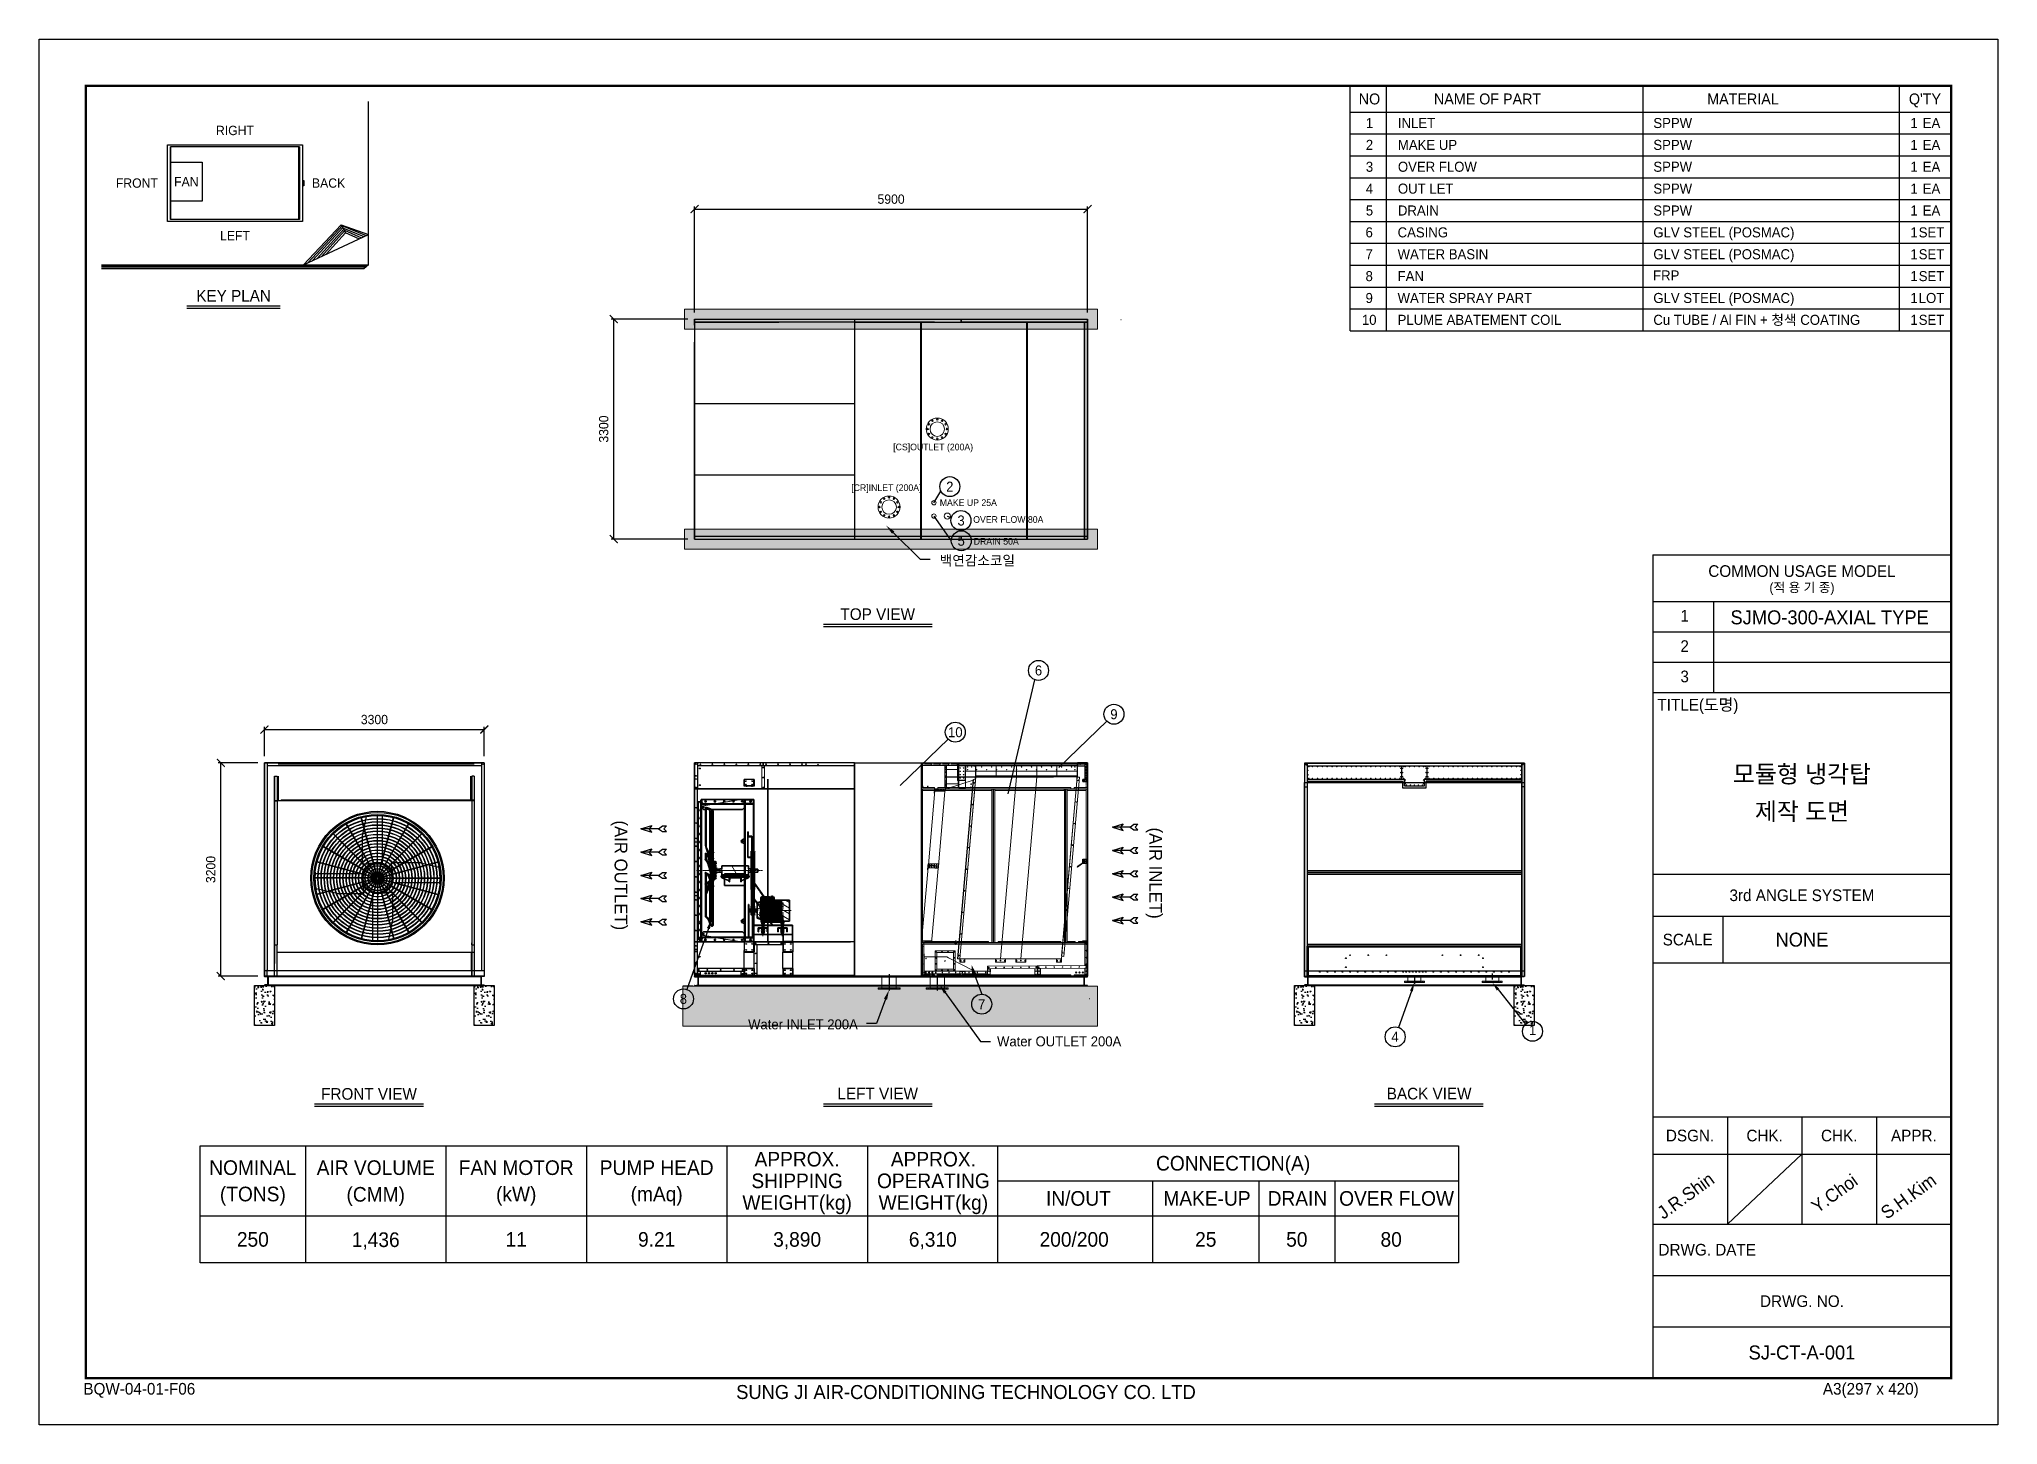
# Model space of a CAD drawing. Header units: millimetres. Extents: x 12184 to 41592, y 8990 to 29785.
import ezdxf
from ezdxf import colors
from ezdxf.entities.mleader import LeaderData, LeaderLine
from ezdxf.enums import TextEntityAlignment as Align
from ezdxf.math import Vec2, Vec3

# ---------------------------------------------------------------- set-up
doc = ezdxf.new("R2010")
doc.units = ezdxf.units.MM
for name, pattern in [('CENTER', [2, 1.25, -0.25, 0.25, -0.25]), ('DASHDOT', [18.5, 12, -3, 0.5, -3]), ('DASHED', [15, 12, -3]), ('HIDDEN', [0.375, 0.25, -0.125])]:
    doc.linetypes.add(name, pattern=pattern)
for name, color, linetype in [('1.냉각탑', 8, 'Continuous'), ('center', 1, 'CENTER'), ('LINE', 7, 'Continuous'), ('SMS', 220, 'Continuous'), ('냉각탑', 4, 'Continuous'), ('냉각탑_box', 1, 'Continuous'), ('냉각탑_dim', 1, 'Continuous'), ('냉각탑_form', 1, 'Continuous'), ('냉각탑_text', 3, 'Continuous'), ('냉각탑_찬넬방진', 1, 'Continuous'), ('숨은선', 5, 'HIDDEN')]:
    doc.layers.add(name, color=color, linetype=linetype)
doc.styles.add('HY울릉도L', font='')
doc.styles.get("Standard").update_dxf_attribs({"font": 'arial.ttf'})
doc.styles.add('돋움', font='Dotum.ttf')
doc.styles.get('HY울릉도L').set_extended_font_data('HY울릉도L')
doc.dimstyles.new('성지DIM', dxfattribs={"dimtxt": 3.5, "dimasz": 3, "dimexe": 1, "dimexo": 2.5, "dimgap": 2, "dimtad": 1, "dimdec": 0, "dimzin": 3, "dimdsep": 46, "dimtxsty": 'HY울릉도L', "dimblk": 'ARCHTICK', "dimcen": -2, "dimclrd": 256, "dimclre": 256, "dimclrt": 7, "dimadec": 0, "dimazin": 0, "dimtfac": 1, "dimtdec": 0, "dimtofl": 0, "dimtmove": 0, "dimatfit": 3, "dimfxl": 1, "dimtolj": 1, "dimtzin": 0, "dimlwe": -1, "dimarcsym": 0})

msp = doc.modelspace()

# ---------------------------------------------------------------- texts
at = {"layer": '1.냉각탑', "style": '돋움'}
msp.add_text('DRAIN 50A', height=100, dxfattribs=at).set_placement((26215.5, 22249.6), align=Align.MIDDLE_LEFT)
at = {"layer": '냉각탑_text', "style": '돋움'}
for s, height, p in [('NO', 164.11, (32157.9, 28888.2)), ('NAME OF PART', 164.106, (33930.2, 28888.2)), ('MATERIAL', 164.11, (37765.2, 28888.2)), ("Q'TY", 164.11, (40497.7, 28888.2)), ('1', 151, (32157.9, 28527.2)), ('1', 151, (40333.6, 28527.2)), ('EA', 150.98, (40596.1, 28527.2)), ('RIGHT', 140, (15124.3, 28415.7)), ('2', 151, (32157.9, 28199)), ('1', 151, (40333.6, 28199)), ('EA', 150.98, (40596.1, 28199)), ('3', 151, (32157.9, 27870.8)), ('1', 151, (40333.6, 27870.8)), ('EA', 150.98, (40596.1, 27870.8)), ('FRONT', 140, (13651.6, 27625.9)), ('FAN', 140, (14394.1, 27647.3)), ('BACK', 140, (16529.8, 27625.9)), ('4', 151, (32157.9, 27542.5)), ('1', 151, (40333.6, 27542.5)), ('EA', 150.98, (40596.1, 27542.5)), ('5', 151, (32157.9, 27214.3)), ('1', 151, (40333.6, 27214.3)), ('EA', 150.98, (40596.1, 27214.3)), ('LEFT', 140, (15124.3, 26836.9)), ('6', 151, (32153.6, 26886.1)), ('1', 151, (40333.6, 26886.1)), ('SET', 150.98, (40596.1, 26886.1)), ('7', 151, (32153.6, 26557.9)), ('1', 151, (40333.6, 26557.9)), ('SET', 150.98, (40596.1, 26557.9)), ('8', 151, (32153.6, 26229.7)), ('1', 151, (40333.6, 26229.7)), ('SET', 150.98, (40596.1, 26229.7)), ('KEY PLAN', 175, (15103.7, 25935.1)), ('9', 151, (32153.6, 25901.5)), ('1', 151, (40333.6, 25901.5)), ('LOT', 150.98, (40596.1, 25901.5)), ('10', 150.98, (32153.6, 25573.3)), ('1', 151, (40333.6, 25573.3)), ('SET', 150.98, (40596.1, 25573.3)), ('5', 150, (26027.7, 22258.1)), ('TOP VIEW', 175, (24774.6, 21156.3)), ('SJMO-300-AXIAL TYPE', 210.051, (39066.6, 21108.5)), ('6', 150, (27188.3, 20311.5)), ('9', 150, (28321, 19654.6)), ('10', 150, (25939.3, 19384.7)), ('모듈형 냉각탑', 262.5, (38651, 18757.2)), ('제작 도면', 262.5, (38651, 18197.2)), ('NONE', 210.05, (38651, 16272)), ('8', 150, (21856.9, 15382.2)), ('7', 150, (26335.5, 15302.8)), ('4', 150, (32541, 14813.7)), ('1', 150, (34606.9, 14913.7)), ('FRONT VIEW', 175, (17136.5, 13956.8)), ('LEFT VIEW', 175, (24774.6, 13961)), ('BACK VIEW', 175, (33053.4, 13961)), ('NOMINAL', 219.67, (15392.6, 12849.5)), ('AIR VOLUME', 219.67, (17237.8, 12849.5)), ('FAN MOTOR', 219.67, (19346.7, 12849.5)), ('PUMP HEAD', 219.67, (21455.6, 12849.5)), ('APPROX.', 219.67, (23564.4, 12976.9)), ('APPROX.', 219.67, (25610, 12976.9)), ('CONNECTION(A)', 219.674, (30110.7, 12915.4)), ('SHIPPING', 219.67, (23564.4, 12651.7)), ('OPERATING', 219.67, (25610, 12651.7)), ('(TONS)', 219.67, (15392.6, 12454)), ('(CMM)', 219.67, (17237.3, 12449.3)), ('(kW)', 219.67, (19346.7, 12454)), ('(mAq)', 219.67, (21455.6, 12454)), ('WEIGHT(kg)', 219.67, (23564.4, 12326.6)), ('WEIGHT(kg)', 219.67, (25610, 12326.6)), ('IN/OUT', 219.67, (27787.3, 12388.1)), ('MAKE-UP', 219.67, (29717.8, 12388.1)), ('DRAIN', 219.67, (31075.9, 12388.1)), ('OVER FLOW', 219.67, (32564.6, 12388.1)), ('250', 219.67, (15392.6, 11773.1)), ('1,436', 219.67, (17237.3, 11768.3)), ('11', 219.67, (19346.7, 11773.1)), ('9.21', 219.67, (21455.6, 11773.1)), ('3,890', 219.67, (23564.4, 11773.1)), ('6,310', 219.67, (25601, 11773.1)), ('200/200', 219.67, (27724, 11773.1)), ('25', 219.67, (29699.7, 11773.1)), ('50', 219.67, (31066.9, 11773.1)), ('80', 219.67, (32483.2, 11773.1)), ('SJ-CT-A-001', 210.051, (38651, 10075.5))]:
    msp.add_text(s, height=height, dxfattribs=at).set_placement(p, align=Align.MIDDLE_CENTER)
for s, height, p in [('INLET ', 150.98, (32584.6, 28527.2)), ('SPPW', 150.98, (36419.6, 28527.2)), ('MAKE UP', 150.98, (32584.6, 28199)), ('SPPW', 150.98, (36419.6, 28199)), ('OVER FLOW', 150.98, (32584.6, 27870.8)), ('SPPW', 150.98, (36419.6, 27870.8)), ('OUT LET ', 150.98, (32584.6, 27542.5)), ('SPPW', 150.98, (36419.6, 27542.5)), ('DRAIN', 150.98, (32584.6, 27214.3)), ('SPPW', 150.98, (36419.6, 27214.3)), ('CASING', 150.98, (32580.2, 26886.1)), ('GLV STEEL (POSMAC)', 150.977, (36419.6, 26886.1)), ('WATER BASIN', 150.977, (32580.2, 26557.9)), ('GLV STEEL (POSMAC)', 150.977, (36419.6, 26557.9)), ('FAN', 150.98, (32580.2, 26229.7)), ('FRP', 150.98, (36415.3, 26239.8)), ('WATER SPRAY PART', 150.977, (32580.2, 25901.5)), ('GLV STEEL (POSMAC)', 150.977, (36419.6, 25901.5)), ('PLUME ABATEMENT COIL', 150.977, (32580.2, 25573.3)), ('Cu TUBE / Al FIN + 청색 COATING', 150.977, (36419.6, 25573.3)), ('백연감소코일', 150, (25705.7, 21961.7)), ('Water INLET 200A', 150, (22828.8, 15000.2, 0)), ('Water OUTLET 200A', 150, (26566.4, 14744.8))]:
    msp.add_text(s, height=height, dxfattribs=at).set_placement(p, align=Align.MIDDLE_LEFT)
for s, p in [('(AIR OUTLET)', (20919.7, 17236.6)), ('(AIR INLET)', (28948.9, 17269.8))]:
    msp.add_text(s, height=192, rotation=270, dxfattribs=at).set_placement(p, align=Align.MIDDLE_CENTER)
for s, p in [('J.R.Shin', (36568.8, 12065.1)), ('Y.Choi', (38884.1, 12158.5)), ('S.H.Kim', (39925.3, 12065.1))]:
    msp.add_text(s, height=196.05, rotation=35.81856, dxfattribs=at).set_placement(p)

# ---------------------------------------------------------------- blocks, each defined once
blk = doc.blocks.new('냉각탑form')
at = {"layer": 'Defpoints'}
blk.add_lwpolyline([(0, 297.07), (420.1, 297.07), (420.1, 0), (0, 0)], close=True, dxfattribs=at)
at = {"layer": '냉각탑_form'}
for p, q in [((346.08, 186.55), (346.08, 10)), ((346.08, 186.55), (410.1, 186.55)), ((346.08, 186.55), (410.1, 186.55)), ((346.08, 176.54), (410.1, 176.54)), ((359.09, 176.54), (359.09, 157.04)), ((346.08, 170.04), (410.1, 170.04)), ((346.08, 163.54), (410.1, 163.54)), ((346.08, 157.04), (410.1, 157.04)), ((346.08, 157.04), (410.1, 157.04)), ((346.08, 118.03), (410.1, 118.03)), ((346.08, 109.03), (410.1, 109.03)), ((361.09, 109.03), (361.09, 99.02)), ((346.08, 99.02), (410.1, 99.02)), ((346.08, 66.02), (410.1, 66.02)), ((362.09, 66.02), (362.09, 43.01)), ((378.09, 66.02), (378.09, 43.01)), ((394.1, 66.02), (394.1, 43.01)), ((346.08, 58.01), (410.1, 58.01)), ((378.09, 58.01), (362.09, 43.01)), ((346.08, 43.01), (410.1, 43.01)), ((346.08, 32.01), (410.1, 32.01)), ((346.08, 21.01), (410.1, 21.01))]:
    blk.add_line(p, q, dxfattribs=at)
at = {"layer": '냉각탑_form', "const_width": 0.5}
blk.add_lwpolyline([(10, 287.07), (10, 10), (410.1, 10), (410.1, 287.07)], close=True, dxfattribs=at)
at = {"layer": '냉각탑_form', "style": '돋움'}
for s, height, p in [('COMMON USAGE MODEL', 2.5006, (378.09, 183.04)), ('(적 용 기 종)', 2, (378.09, 179.54)), ('3rd ANGLE SYSTEM', 2.5006, (378.09, 113.53)), ('SCALE', 2.501, (353.59, 104.03)), ('DSGN.', 2.501, (354.09, 62.02)), ('CHK.', 2.501, (370.09, 62.02)), ('CHK.', 2.501, (386.09, 62.02)), ('APPR.', 2.501, (402.1, 62.02)), ('DRWG. NO.', 2.501, (378.09, 26.51))]:
    blk.add_text(s, height=height, dxfattribs=at).set_placement(p, align=Align.MIDDLE_CENTER)
for s, height, p in [('1', 2.5, (352.02, 172.2)), ('2', 2.5, (352.02, 165.7)), ('3', 2.5, (352.02, 159.2)), ('TITLE(도명)', 2.501, (347.09, 153.14)), ('DRWG. DATE', 2.501, (347.32, 36.29)), ('BQW-04-01-F06', 2.5006, (9.48, 6.47)), ('SUNG JI AIR-CONDITIONING TECHNOLOGY CO. LTD', 3.0007, (149.5, 5.53)), ('A3(297 x 420)', 2.5006, (382.58, 6.47))]:
    blk.add_text(s, height=height, dxfattribs=at).set_placement(p)
blk = doc.blocks.new('_ArchTick')
at = {"color": 0, "linetype": 'ByBlock', "const_width": 0.15}
blk.add_lwpolyline([(-0.5, -0.5), (0.5, 0.5)], dxfattribs=at)
blk = doc.blocks.new('*D111')
at = {"layer": 'Defpoints', "color": 0, "transparency": 16777216}
for p in [(18867, 19424), (15568, 18924), (18867, 18924)]:
    blk.add_point(p, dxfattribs=at)
at = {"layer": '냉각탑_dim', "transparency": 16777216}
for p, q in [((15568, 19024), (15568, 19464)), ((18867, 19024), (18867, 19464))]:
    blk.add_line(p, q, dxfattribs=at)
at = {"layer": '냉각탑_dim', "lineweight": -2, "transparency": 16777216}
blk.add_line((15568, 19424), (18867, 19424), dxfattribs=at)
at = {"layer": '냉각탑_dim', "lineweight": -2, "transparency": 16777216, "xscale": 120, "yscale": 120, "zscale": 120, "rotation": 180}
blk.add_blockref('_ArchTick', (15568, 19424), dxfattribs=at)
at = {"layer": '냉각탑_dim', "lineweight": -2, "transparency": 16777216, "xscale": 120, "yscale": 120, "zscale": 120}
blk.add_blockref('_ArchTick', (18867, 19424), dxfattribs=at)
at = {"layer": '냉각탑_dim', "color": 7, "transparency": 16777216, "insert": (17218, 19574), "char_height": 140, "attachment_point": 5, "style": 'HY울릉도L'}
blk.add_mtext('\\A1;3300', dxfattribs=at)
blk = doc.blocks.new('*D112')
at = {"layer": 'Defpoints', "color": 0, "transparency": 16777216}
for p in [(14911, 18924), (15568, 18924), (15568, 15724)]:
    blk.add_point(p, dxfattribs=at)
at = {"layer": '냉각탑_dim', "transparency": 16777216}
for p, q in [((15468, 18924), (14871, 18924)), ((15468, 15724), (14871, 15724))]:
    blk.add_line(p, q, dxfattribs=at)
at = {"layer": '냉각탑_dim', "lineweight": -2, "transparency": 16777216}
blk.add_line((14911, 15724), (14911, 18924), dxfattribs=at)
at = {"layer": '냉각탑_dim', "lineweight": -2, "transparency": 16777216, "xscale": 120, "yscale": 120, "zscale": 120}
for p, rotation in [((14911, 18924), 90), ((14911, 15724), 270)]:
    blk.add_blockref('_ArchTick', p, dxfattribs=dict(at, rotation=rotation))
at = {"layer": '냉각탑_dim', "color": 7, "transparency": 16777216, "insert": (14761, 17324), "char_height": 140, "attachment_point": 5, "rotation": 90, "style": 'HY울릉도L'}
blk.add_mtext('\\A1;3200', dxfattribs=at)
blk = doc.blocks.new('*D113')
at = {"layer": 'Defpoints', "color": 0, "transparency": 16777216}
for p in [(27925, 27234), (22025, 25584), (27925, 25584)]:
    blk.add_point(p, dxfattribs=at)
at = {"layer": '냉각탑_dim', "transparency": 16777216}
for p, q in [((22025, 25684), (22025, 27274)), ((27925, 25684), (27925, 27274))]:
    blk.add_line(p, q, dxfattribs=at)
at = {"layer": '냉각탑_dim', "lineweight": -2, "transparency": 16777216}
blk.add_line((22025, 27234), (27925, 27234), dxfattribs=at)
at = {"layer": '냉각탑_dim', "lineweight": -2, "transparency": 16777216, "xscale": 120, "yscale": 120, "zscale": 120, "rotation": 180}
blk.add_blockref('_ArchTick', (22025, 27234), dxfattribs=at)
at = {"layer": '냉각탑_dim', "lineweight": -2, "transparency": 16777216, "xscale": 120, "yscale": 120, "zscale": 120}
blk.add_blockref('_ArchTick', (27925, 27234), dxfattribs=at)
at = {"layer": '냉각탑_dim', "color": 7, "transparency": 16777216, "insert": (24975, 27384), "char_height": 140, "attachment_point": 5, "style": 'HY울릉도L'}
blk.add_mtext('\\A1;5900', dxfattribs=at)
blk = doc.blocks.new('화살표 IN OUT')
at = {"layer": '냉각탑_dim'}
for p, q in [((-323, 43), (-384, 43)), ((-343, 0), (-384, 43)), ((-384, -43), (-343, 0)), ((-266, 0), (-323, 43)), ((-266, 0), (-323, -43)), ((-266, 0), (0, 0)), ((-163, 50), (-122, 0)), ((0, 0), (-163, 50)), ((-163, -50), (-122, 0)), ((0, 0), (-163, -50)), ((-323, -43), (-384, -43))]:
    blk.add_line(p, q, dxfattribs=at)
blk = doc.blocks.new('A$C4226346C')
at = {"color": 7, "lineweight": 15}
for p, q in [((23, 330), (23, 165)), ((45, 330), (23, 330)), ((23, 321), (45, 321)), ((23, 302), (45, 302)), ((23, 302), (45, 302)), ((23, 298), (45, 298)), ((45, 330), (45, 165)), ((217, 313), (217, 165)), ((220, 313), (217, 313)), ((220, 313), (217, 313)), ((220, 307), (217, 307)), ((217, 297), (220, 297)), ((217, 297), (220, 297)), ((220, 313), (220, 165)), ((23, 279), (45, 279)), ((23, 279), (45, 279)), ((45, 274), (23, 274)), ((23, 249), (45, 249)), ((23, 249), (45, 249)), ((23, 226), (45, 226)), ((23, 226), (45, 226)), ((23, 176), (45, 176)), ((23, 176), (45, 176)), ((23, 165), (23, 0)), ((23, 153), (45, 153)), ((23, 153), (45, 153)), ((23, 104), (45, 104)), ((23, 104), (45, 104)), ((23, 81), (45, 81)), ((23, 81), (45, 81)), ((45, 56), (23, 56)), ((23, 51), (45, 51)), ((23, 51), (45, 51)), ((23, 31), (45, 31)), ((23, 28), (45, 28)), ((23, 28), (45, 28)), ((23, 8), (45, 8)), ((28, 273), (28, 165)), ((45, 273), (28, 273)), ((220, 271), (28, 271)), ((28, 165), (28, 57)), ((28, 165), (28, 59)), ((220, 59), (28, 59)), ((45, 57), (28, 57)), ((217, 273), (45, 273)), ((45, 165), (45, 0)), ((217, 57), (45, 57)), ((217, 288), (220, 288)), ((217, 288), (220, 288)), ((220, 273), (217, 273)), ((220, 273), (217, 273)), ((217, 263), (220, 263)), ((217, 263), (220, 263)), ((217, 254), (220, 254)), ((217, 254), (220, 254)), ((217, 204), (220, 204)), ((217, 204), (220, 204)), ((217, 195), (220, 195)), ((217, 195), (220, 195)), ((217, 17), (217, 165)), ((217, 135), (220, 135)), ((217, 135), (220, 135)), ((217, 126), (220, 126)), ((217, 126), (220, 126)), ((217, 76), (220, 76)), ((217, 76), (220, 76)), ((217, 67), (220, 67)), ((217, 67), (220, 67)), ((220, 57), (217, 57)), ((220, 57), (217, 57)), ((217, 42), (220, 42)), ((217, 42), (220, 42)), ((217, 33), (220, 33)), ((217, 33), (220, 33)), ((220, 23), (217, 23)), ((220, 17), (217, 17)), ((220, 17), (217, 17)), ((220, 165), (220, 273)), ((220, 17), (220, 165)), ((220, 57), (220, 165)), ((220, 59), (220, 165)), ((45, 0), (23, 0))]:
    blk.add_line(p, q, dxfattribs=at)
at = {"layer": 'center'}
blk.add_line((250, 165), (0, 165), dxfattribs=at)
blk = doc.blocks.new('*D114')
at = {"layer": 'Defpoints', "color": 0, "transparency": 16777216}
for p in [(20811, 25584), (22023, 25584), (22023, 22284)]:
    blk.add_point(p, dxfattribs=at)
at = {"layer": '냉각탑_dim', "transparency": 16777216}
for p, q in [((21923, 25584), (20771, 25584)), ((21923, 22284), (20771, 22284))]:
    blk.add_line(p, q, dxfattribs=at)
at = {"layer": '냉각탑_dim', "lineweight": -2, "transparency": 16777216}
blk.add_line((20811, 22284), (20811, 25584), dxfattribs=at)
at = {"layer": '냉각탑_dim', "lineweight": -2, "transparency": 16777216, "xscale": 120, "yscale": 120, "zscale": 120}
for p, rotation in [((20811, 25584), 90), ((20811, 22284), 270)]:
    blk.add_blockref('_ArchTick', p, dxfattribs=dict(at, rotation=rotation))
at = {"layer": '냉각탑_dim', "color": 7, "transparency": 16777216, "insert": (20661, 23934), "char_height": 140, "attachment_point": 5, "rotation": 90, "style": 'HY울릉도L'}
blk.add_mtext('\\A1;3300', dxfattribs=at)
blk = doc.blocks.new('A$C55E021B5')
at = {"color": 7, "lineweight": 35}
for p, q in [((580, 2140), (580, 1357)), ((720, 2074), (1370, 2074)), ((720, 2070), (720, 1141)), ((1370, 2070), (720, 2070)), ((728, 2140), (1362, 2140)), ((753, 2074), (1337, 2074)), ((1370, 2070), (1370, 210)), ((1370, 2070), (1370, 210)), ((1375, 39), (1375, 2102)), ((1375, 71), (1375, 2070)), ((1375, 2070), (1375, 210)), ((1415, 2102), (1415, 39)), ((753, 1990), (1222, 1990)), ((1190, 1949), (1190, 1350)), ((1306, 2014), (1306, 1445)), ((670, 1577), (670, 1269)), ((1070, 991), (650, 991)), ((1070, 970), (650, 970)), ((720, 937), (720, 71)), ((1190, 265), (1190, 907)), ((45, 314), (45, 629)), ((166, 629), (166, 314)), ((720, 846), (1020, 846)), ((1306, 386), (1306, 698)), ((473, 311), (123, 311)), ((473, 299), (123, 299)), ((166, 340), (472, 340)), ((166, 340), (472, 340)), ((166, 314), (472, 314)), ((580, 403), (580, 1)), ((600, 403), (600, 71)), ((654, 450), (654, 71)), ((660, 561), (660, 71)), ((580, 111), (0, 111)), ((1370, 71), (720, 71)), ((720, 67), (1370, 67)), ((728, 1), (1362, 1)), ((753, 151), (1337, 151)), ((753, 67), (1337, 67))]:
    blk.add_line(p, q, dxfattribs=at)
at = {"color": 7, "linetype": 'DASHED', "lineweight": 13, "ltscale": 0.008334}
for p, q in [((580, 2140), (585, 2140)), ((585, 2140), (580, 2140)), ((665, 1070), (660, 1070)), ((665, 1011), (660, 1011)), ((474, 604), (469, 604))]:
    blk.add_line(p, q, dxfattribs=at)
at = {"color": 7, "lineweight": 35, "ltscale": 0.008334}
for p, q in [((580, 2140), (585, 2140)), ((715, 2140), (720, 2140)), ((607, 1357), (607, 1352)), ((617, 1357), (617, 1352)), ((665, 1141), (660, 1141)), ((950, 901), (945, 901)), ((375, 151), (380, 151)), ((510, 151), (515, 151)), ((580, 1), (585, 1)), ((715, 1), (720, 1))]:
    blk.add_line(p, q, dxfattribs=at)
at = {"color": 7, "lineweight": 35, "ltscale": 0.116666}
for p, q in [((580, 2070), (580, 2140)), ((720, 2140), (720, 2070)), ((770, 901), (770, 970)), ((950, 970), (950, 901))]:
    blk.add_line(p, q, dxfattribs=at)
at = {"color": 7, "lineweight": 35, "ltscale": 0.008333}
for p, q in [((580, 2135), (580, 2140)), ((1375, 2130), (1370, 2130)), ((1375, 2070), (1370, 2070)), ((577, 1357), (577, 1352)), ((587, 1357), (587, 1352)), ((592, 1357), (592, 1352)), ((602, 1357), (602, 1352)), ((775, 901), (770, 901)), ((1060, 1141), (1055, 1141)), ((0, 1), (0, 6)), ((80, 151), (85, 151)), ((140, 1), (140, 6)), ((215, 151), (220, 151)), ((580, 1), (580, 6)), ((580, 1), (580, 6)), ((1370, 210), (1375, 210)), ((1370, 182), (1375, 182)), ((1375, 71), (1370, 71)), ((1375, 11), (1370, 11))]:
    blk.add_line(p, q, dxfattribs=at)
at = {"color": 7, "linetype": 'DASHED', "lineweight": 13, "ltscale": 0.008625}
for p, q in [((580, 2135), (585, 2135)), ((580, 6), (585, 6)), ((580, 6), (585, 6))]:
    blk.add_line(p, q, dxfattribs=at)
at = {"color": 7, "lineweight": 35, "ltscale": 0.233334}
for p, q in [((720, 2070), (580, 2070)), ((140, 111), (0, 111)), ((140, 6), (0, 6)), ((140, 1), (0, 1)), ((140, 1), (0, 1)), ((375, 211), (515, 211)), ((720, 71), (580, 71)), ((580, 1), (720, 1)), ((720, 1), (580, 1)), ((720, 1), (580, 1))]:
    blk.add_line(p, q, dxfattribs=at)
at = {"color": 7, "linetype": 'DASHED', "lineweight": 13}
for p, q in [((585, 2140), (585, 1)), ((587, 2140), (587, 1)), ((592, 2140), (592, 1)), ((708, 2140), (708, 1)), ((713, 2140), (713, 1)), ((715, 2140), (715, 1)), ((728, 1070), (728, 2074)), ((770, 2140), (1362, 2039)), ((1362, 2074), (1362, 67)), ((1370, 2074), (1370, 67)), ((1379, 2102), (1379, 1090)), ((720, 1070), (720, 1973)), ((720, 1968), (720, 173)), ((1191, 1949), (1191, 1198)), ((1192, 1954), (1192, 1203)), ((1192, 1954), (1192, 1203)), ((1192, 1953), (1192, 1201)), ((1193, 1954), (1193, 1202)), ((1193, 1953), (1193, 1202)), ((1196, 1963), (1196, 1211)), ((1199, 1964), (1199, 1212)), ((1201, 1965), (1201, 1213)), ((1201, 1964), (1201, 1212)), ((1201, 1964), (1201, 1212)), ((1201, 1964), (1201, 1212)), ((1205, 1973), (1205, 1221)), ((1205, 1972), (1205, 1220)), ((1206, 1971), (1206, 1219)), ((1207, 1971), (1207, 1219)), ((1207, 1970), (1207, 1218)), ((1207, 1970), (1207, 1219)), ((1208, 1929), (1208, 1180)), ((1215, 1980), (1215, 1229)), ((1216, 1981), (1216, 1230)), ((1216, 1980), (1216, 1229)), ((1217, 1981), (1217, 1230)), ((1217, 1980), (1217, 1229)), ((1226, 1948), (1226, 1197)), ((1226, 1947), (1226, 1196)), ((1226, 1947), (1226, 1196)), ((1227, 1947), (1227, 1196)), ((1228, 1948), (1228, 1197)), ((1230, 1960), (1230, 1208)), ((1230, 1960), (1230, 1208)), ((1230, 1959), (1230, 1207)), ((1233, 1958), (1233, 1206)), ((1233, 1957), (1233, 1205)), ((1234, 1957), (1234, 1205)), ((1236, 1966), (1236, 1214)), ((1236, 1966), (1236, 1214)), ((1236, 1966), (1236, 1214)), ((1236, 1965), (1236, 1213)), ((1238, 1966), (1238, 1214)), ((1241, 1967), (1241, 1215)), ((1246, 1976), (1246, 1286)), ((1246, 1975), (1246, 1223)), ((1246, 1975), (1246, 1224)), ((1246, 1975), (1246, 1223)), ((1247, 1976), (1247, 1290)), ((1293, 2011), (1293, 1414)), ((1293, 2011), (1293, 1414)), ((1293, 2011), (1293, 1413)), ((1306, 2014), (1306, 1444)), ((664, 1585), (664, 1277)), ((577, 968), (577, 1350)), ((580, 1357), (580, 403)), ((581, 1339), (581, 802)), ((584, 1339), (584, 802)), ((587, 968), (587, 1349)), ((592, 968), (592, 1350)), ((596, 1339), (596, 802)), ((599, 1339), (599, 802)), ((602, 968), (602, 1349)), ((607, 968), (607, 1350)), ((611, 1339), (611, 802)), ((614, 1339), (614, 802)), ((617, 968), (617, 1349)), ((136, 251), (580, 885)), ((720, 168), (720, 1070)), ((720, 1026), (1020, 1026)), ((720, 1023), (1020, 1023)), ((720, 1018), (1020, 1018)), ((728, 67), (728, 1070)), ((1191, 265), (1191, 924)), ((1192, 272), (1192, 931)), ((1192, 272), (1192, 931)), ((1192, 270), (1192, 929)), ((1193, 271), (1193, 930)), ((1193, 270), (1193, 929)), ((1196, 284), (1196, 943)), ((1199, 285), (1199, 945)), ((1201, 287), (1201, 946)), ((1201, 286), (1201, 945)), ((1201, 286), (1201, 945)), ((1201, 286), (1201, 945)), ((1205, 299), (1205, 958)), ((1205, 298), (1205, 957)), ((1206, 297), (1206, 956)), ((1207, 296), (1207, 955)), ((1207, 295), (1207, 955)), ((1207, 295), (1207, 954)), ((1208, 241), (1208, 897)), ((1215, 311), (1215, 969)), ((1216, 312), (1216, 971)), ((1216, 311), (1216, 970)), ((1217, 313), (1217, 971)), ((1217, 312), (1217, 970)), ((1226, 263), (1226, 922)), ((1226, 262), (1226, 921)), ((1226, 262), (1226, 920)), ((1227, 262), (1227, 920)), ((1228, 264), (1228, 922)), ((1230, 279), (1230, 938)), ((1230, 279), (1230, 938)), ((1230, 279), (1230, 938)), ((1233, 277), (1233, 936)), ((1233, 275), (1233, 934)), ((1234, 276), (1234, 935)), ((1236, 288), (1236, 948)), ((1236, 289), (1236, 948)), ((1236, 288), (1236, 948)), ((1236, 287), (1236, 946)), ((1238, 289), (1238, 948)), ((1241, 290), (1241, 949)), ((1246, 304), (1246, 963)), ((1246, 303), (1246, 962)), ((1246, 303), (1246, 962)), ((1246, 302), (1246, 961)), ((1247, 305), (1247, 963)), ((1293, 377), (1293, 1028)), ((1293, 377), (1293, 1028)), ((1293, 377), (1293, 1028)), ((1305, 386), (1305, 1036)), ((1379, 1050), (1379, 39)), ((138, 251), (580, 882)), ((166, 628), (472, 628)), ((166, 628), (472, 628)), ((166, 627), (472, 627)), ((166, 627), (472, 627)), ((166, 624), (472, 624)), ((166, 623), (472, 623)), ((166, 623), (472, 623)), ((166, 619), (472, 619)), ((166, 618), (472, 618)), ((166, 618), (472, 618)), ((166, 611), (472, 611)), ((166, 610), (472, 610)), ((166, 610), (472, 610)), ((174, 314), (427, 675)), ((292, 251), (580, 662)), ((294, 251), (580, 658)), ((720, 853), (1020, 853)), ((720, 849), (1020, 849)), ((166, 582), (472, 582)), ((166, 579), (472, 579)), ((472, 578), (166, 578)), ((166, 578), (472, 578)), ((166, 577), (472, 577)), ((166, 573), (472, 573)), ((472, 572), (166, 572)), ((166, 566), (472, 566)), ((166, 554), (472, 554)), ((166, 545), (472, 545)), ((166, 544), (472, 544)), ((166, 542), (472, 542)), ((166, 541), (472, 541)), ((166, 527), (472, 527)), ((166, 526), (472, 526)), ((166, 524), (472, 524)), ((166, 523), (472, 523)), ((166, 509), (472, 509)), ((166, 508), (472, 508)), ((166, 506), (472, 506)), ((166, 505), (472, 505)), ((166, 491), (472, 491)), ((166, 487), (472, 487)), ((166, 473), (472, 473)), ((166, 469), (472, 469)), ((166, 455), (472, 455)), ((166, 451), (472, 451)), ((166, 437), (472, 437)), ((166, 436), (472, 436)), ((166, 434), (472, 434)), ((166, 433), (472, 433)), ((166, 419), (472, 419)), ((166, 418), (472, 418)), ((166, 416), (472, 416)), ((166, 415), (472, 415)), ((166, 401), (472, 401)), ((166, 400), (472, 400)), ((166, 398), (472, 398)), ((166, 397), (472, 397)), ((166, 388), (472, 388)), ((472, 376), (166, 376)), ((166, 371), (472, 371)), ((166, 369), (472, 369)), ((472, 365), (166, 365)), ((166, 364), (472, 364)), ((166, 364), (472, 364)), ((166, 363), (472, 363)), ((166, 360), (472, 360)), ((166, 353), (472, 353)), ((166, 351), (472, 351)), ((166, 346), (472, 346)), ((166, 345), (472, 345)), ((166, 342), (472, 342)), ((166, 341), (472, 341)), ((166, 340), (472, 340)), ((166, 332), (472, 332)), ((166, 332), (472, 332)), ((166, 331), (472, 331)), ((166, 324), (472, 324)), ((166, 324), (472, 324)), ((166, 323), (472, 323)), ((166, 319), (472, 319)), ((166, 319), (472, 319)), ((166, 318), (472, 318)), ((166, 316), (472, 316)), ((166, 316), (472, 316)), ((166, 315), (472, 315)), ((166, 315), (472, 315)), ((335, 299), (531, 579)), ((580, 246), (0, 246)), ((580, 244), (0, 244)), ((580, 117), (0, 117)), ((580, 116), (0, 116)), ((770, 1), (1362, 102))]:
    blk.add_line(p, q, dxfattribs=at)
at = {"color": 7, "lineweight": 35, "ltscale": 0.216666}
for p, q in [((585, 2140), (715, 2140)), ((715, 2140), (585, 2140))]:
    blk.add_line(p, q, dxfattribs=at)
at = {"color": 7, "lineweight": 35, "ltscale": 0.095348}
for p, q in [((585, 2140), (587, 2083)), ((713, 2083), (715, 2140))]:
    blk.add_line(p, q, dxfattribs=at)
at = {"color": 7, "lineweight": 35, "ltscale": 0.216085}
for p, q in [((585, 2135), (715, 2135)), ((585, 6), (715, 6)), ((585, 6), (715, 6))]:
    blk.add_line(p, q, dxfattribs=at)
at = {"color": 7, "lineweight": 35, "ltscale": 0.193355}
for p, q in [((592, 2078), (708, 2078)), ((592, 63), (708, 63))]:
    blk.add_line(p, q, dxfattribs=at)
at = {"color": 7, "linetype": 'DASHED', "lineweight": 13, "ltscale": 0.008333}
for p, q in [((603, 2135), (603, 2140)), ((619, 2135), (619, 2140)), ((683, 2135), (683, 2140)), ((699, 2135), (699, 2140)), ((715, 2140), (720, 2140)), ((720, 2140), (715, 2140)), ((720, 2140), (720, 2135)), ((1375, 2106), (1370, 2106)), ((1375, 2087), (1370, 2087)), ((1375, 2036), (1370, 2036)), ((1375, 2017), (1370, 2017)), ((1375, 1901), (1370, 1901)), ((1375, 1882), (1370, 1882)), ((1375, 1710), (1370, 1710)), ((1375, 1691), (1370, 1691)), ((1375, 1476), (1370, 1476)), ((1375, 1457), (1370, 1457)), ((1375, 1215), (1370, 1215)), ((1375, 1196), (1370, 1196)), ((1060, 1070), (1055, 1070)), ((1060, 1011), (1055, 1011)), ((1375, 945), (1370, 945)), ((1375, 926), (1370, 926)), ((344, 604), (339, 604)), ((1375, 684), (1370, 684)), ((1375, 665), (1370, 665)), ((1375, 450), (1370, 450)), ((1375, 431), (1370, 431)), ((21, 1), (21, 6)), ((37, 1), (37, 6)), ((101, 1), (101, 6)), ((117, 1), (117, 6)), ((141, 206), (141, 211)), ((142, 211), (142, 206)), ((164, 211), (164, 206)), ((165, 206), (165, 211)), ((431, 206), (431, 211)), ((455, 206), (455, 211)), ((603, 1), (603, 6)), ((603, 1), (603, 6)), ((619, 1), (619, 6)), ((619, 1), (619, 6)), ((683, 1), (683, 6)), ((683, 1), (683, 6)), ((699, 1), (699, 6)), ((699, 1), (699, 6)), ((720, 6), (720, 1)), ((720, 6), (720, 1)), ((1375, 259), (1370, 259)), ((1375, 240), (1370, 240)), ((1375, 124), (1370, 124)), ((1375, 105), (1370, 105)), ((1375, 54), (1370, 54)), ((1375, 35), (1370, 35))]:
    blk.add_line(p, q, dxfattribs=at)
at = {"color": 7, "linetype": 'DASHDOT', "lineweight": 13, "ltscale": 0.01}
for p, q in [((611, 2135), (611, 2141)), ((691, 2135), (691, 2141)), ((29, 0), (29, 6)), ((109, 0), (109, 6)), ((611, 0), (611, 6)), ((691, 0), (691, 6))]:
    blk.add_line(p, q, dxfattribs=at)
at = {"color": 7, "linetype": 'DASHDOT', "lineweight": 13, "ltscale": 0.047667}
for p, q in [((616, 2110), (644, 2110)), ((630, 2125), (630, 2096)), ((744, 2110), (772, 2110)), ((758, 2125), (758, 2096)), ((1323, 2023), (1351, 2023)), ((1337, 2037), (1337, 2009)), ((736, 1510), (765, 1510)), ((750, 1525), (750, 1496)), ((736, 311), (765, 311)), ((750, 325), (750, 296)), ((616, 30), (644, 30)), ((630, 45), (630, 16)), ((744, 30), (772, 30)), ((758, 45), (758, 16)), ((1323, 118), (1351, 118)), ((1337, 132), (1337, 104))]:
    blk.add_line(p, q, dxfattribs=at)
at = {"color": 7, "lineweight": 13, "ltscale": 0.015396}
for p, q in [((639, 2070), (634, 2078)), ((812, 970), (808, 963)), ((882, 970), (877, 963)), ((621, 63), (616, 71)), ((690, 63), (685, 71))]:
    blk.add_line(p, q, dxfattribs=at)
at = {"color": 7, "lineweight": 13, "ltscale": 0.015395}
blk.add_line((708, 2070), (704, 2078), dxfattribs=at)
at = {"color": 7, "linetype": 'DASHDOT', "lineweight": 13, "ltscale": 0.02876}
for p, q in [((712, 2110), (729, 2110)), ((712, 30), (729, 30))]:
    blk.add_line(p, q, dxfattribs=at)
at = {"color": 7, "linetype": 'DASHED', "lineweight": 13, "ltscale": 0.010079}
for p, q in [((720, 2120), (714, 2120)), ((720, 2101), (714, 2101)), ((720, 40), (714, 40)), ((720, 21), (714, 21))]:
    blk.add_line(p, q, dxfattribs=at)
at = {"color": 7, "linetype": 'DASHED', "lineweight": 13, "ltscale": 0.009527}
for p, q in [((720, 2120), (714, 2120)), ((714, 21), (720, 21))]:
    blk.add_line(p, q, dxfattribs=at)
at = {"color": 7, "linetype": 'DASHED', "lineweight": 13, "ltscale": 0.010632}
for p, q in [((720, 2101), (714, 2101)), ((714, 40), (720, 40))]:
    blk.add_line(p, q, dxfattribs=at)
at = {"color": 7, "linetype": 'DASHED', "lineweight": 13, "ltscale": 0.008624}
for p, q in [((715, 2135), (720, 2135)), ((715, 6), (720, 6)), ((715, 6), (720, 6))]:
    blk.add_line(p, q, dxfattribs=at)
at = {"color": 7, "linetype": 'DASHDOT', "lineweight": 13, "ltscale": 0.016}
for p, q in [((729, 2090), (719, 2090)), ((729, 51), (719, 51))]:
    blk.add_line(p, q, dxfattribs=at)
at = {"color": 7, "linetype": 'DASHED', "lineweight": 13, "ltscale": 0.116666}
blk.add_line((720, 2140), (720, 2070), dxfattribs=at)
at = {"color": 7, "lineweight": 35, "ltscale": 0.11}
for p, q in [((720, 2074), (720, 2140)), ((728, 2074), (728, 2140)), ((1362, 2140), (1362, 2074)), ((1370, 2074), (1370, 2140)), ((720, 67), (720, 1)), ((728, 67), (728, 1)), ((1362, 67), (1362, 1)), ((1370, 1), (1370, 67))]:
    blk.add_line(p, q, dxfattribs=at)
at = {"color": 7, "lineweight": 35, "ltscale": 0.013333}
for p, q in [((720, 2140), (728, 2140)), ((720, 2074), (728, 2074)), ((720, 67), (728, 67)), ((720, 1), (728, 1))]:
    blk.add_line(p, q, dxfattribs=at)
at = {"color": 7, "linetype": 'DASHED', "lineweight": 13, "ltscale": 0.013333}
for p, q in [((720, 2130), (728, 2130)), ((720, 2120), (728, 2120)), ((720, 2101), (728, 2101)), ((728, 2100), (720, 2100)), ((728, 2081), (720, 2081)), ((720, 2016), (728, 2016)), ((720, 125), (728, 125)), ((728, 60), (720, 60)), ((728, 41), (720, 41)), ((720, 40), (728, 40)), ((720, 21), (728, 21))]:
    blk.add_line(p, q, dxfattribs=at)
at = {"color": 7, "lineweight": 35, "ltscale": 0.006667}
for p, q in [((720, 2070), (720, 2074)), ((1370, 2074), (1370, 2070)), ((720, 67), (720, 71)), ((1370, 71), (1370, 67))]:
    blk.add_line(p, q, dxfattribs=at)
at = {"color": 7, "linetype": 'DASHED', "lineweight": 13, "ltscale": 0.006667}
for p, q in [((720, 2070), (720, 2074)), ((1375, 1090), (1379, 1090)), ((1375, 1050), (1379, 1050)), ((1385, 1072), (1385, 1068)), ((140, 304), (140, 308)), ((140, 295), (140, 299)), ((165, 304), (165, 308)), ((165, 295), (165, 299)), ((430, 304), (430, 308)), ((430, 295), (430, 299)), ((455, 304), (455, 308)), ((455, 295), (455, 299)), ((140, 178), (140, 182)), ((140, 162), (140, 166)), ((141, 162), (141, 166)), ((165, 178), (165, 182)), ((165, 162), (165, 166)), ((165, 162), (165, 166)), ((430, 178), (430, 182)), ((430, 162), (430, 166)), ((431, 162), (431, 166)), ((455, 178), (455, 182)), ((455, 162), (455, 166)), ((455, 162), (455, 166)), ((720, 67), (720, 71))]:
    blk.add_line(p, q, dxfattribs=at)
at = {"color": 7, "lineweight": 35, "ltscale": 0.17003}
for p, q in [((720, 2070), (720, 1968)), ((720, 173), (720, 71))]:
    blk.add_line(p, q, dxfattribs=at)
at = {"color": 7, "lineweight": 35, "ltscale": 0.162609}
blk.add_line((720, 1973), (720, 2070), dxfattribs=at)
at = {"color": 7, "lineweight": 35, "ltscale": 0.068333}
for p, q in [((728, 2140), (728, 2099)), ((1362, 2099), (1362, 2140)), ((728, 42), (728, 1)), ((1362, 1), (1362, 42))]:
    blk.add_line(p, q, dxfattribs=at)
at = {"color": 7, "linetype": 'DASHED', "lineweight": 13, "ltscale": 0.140001}
blk.add_line((728, 2015), (728, 2099), dxfattribs=at)
at = {"color": 7, "lineweight": 35, "ltscale": 0.058926}
for p, q in [((753, 2074), (728, 2099)), ((753, 1990), (728, 2015)), ((753, 151), (728, 126)), ((753, 67), (728, 42))]:
    blk.add_line(p, q, dxfattribs=at)
at = {"color": 7, "linetype": 'DASHDOT', "lineweight": 13, "ltscale": 0.039}
for p, q in [((873, 2109), (897, 2109)), ((885, 2121), (885, 2098)), ((1013, 2109), (1037, 2109)), ((1025, 2121), (1025, 2098)), ((1153, 2109), (1177, 2109)), ((1165, 2121), (1165, 2098)), ((1293, 2109), (1317, 2109)), ((1305, 2121), (1305, 2098)), ((873, 32), (897, 32)), ((885, 43), (885, 20)), ((1013, 32), (1037, 32)), ((1025, 43), (1025, 20)), ((1153, 32), (1177, 32)), ((1165, 43), (1165, 20)), ((1293, 32), (1317, 32)), ((1305, 43), (1305, 20))]:
    blk.add_line(p, q, dxfattribs=at)
at = {"color": 7, "lineweight": 35, "ltscale": 0.058925}
for p, q in [((1362, 2099), (1337, 2074)), ((1337, 1990), (1362, 2015)), ((1337, 151), (1362, 126)), ((1362, 42), (1337, 67))]:
    blk.add_line(p, q, dxfattribs=at)
at = {"color": 7, "linetype": 'DASHDOT', "lineweight": 13, "ltscale": 0.025999}
for p, q in [((1376, 2097), (1361, 2097)), ((1376, 2027), (1361, 2027)), ((1376, 1892), (1361, 1892)), ((1376, 1701), (1361, 1701)), ((1376, 1467), (1361, 1467)), ((1376, 1206), (1361, 1206)), ((1376, 935), (1361, 935)), ((1376, 674), (1361, 674)), ((1376, 440), (1361, 440)), ((1376, 249), (1361, 249)), ((1376, 114), (1361, 114)), ((1376, 44), (1361, 44))]:
    blk.add_line(p, q, dxfattribs=at)
at = {"color": 7, "lineweight": 35, "ltscale": 0.013334}
for p, q in [((1362, 2140), (1370, 2140)), ((1370, 2074), (1362, 2074)), ((1370, 67), (1362, 67)), ((1362, 1), (1370, 1))]:
    blk.add_line(p, q, dxfattribs=at)
at = {"color": 7, "linetype": 'DASHED', "lineweight": 13, "ltscale": 0.013334}
for p, q in [((1370, 2106), (1362, 2106)), ((1370, 2087), (1362, 2087)), ((1370, 2036), (1362, 2036)), ((1370, 2017), (1362, 2017)), ((1370, 1901), (1362, 1901)), ((1370, 1882), (1362, 1882)), ((1370, 1710), (1362, 1710)), ((1370, 1691), (1362, 1691)), ((1370, 1476), (1362, 1476)), ((1370, 1457), (1362, 1457)), ((1370, 1215), (1362, 1215)), ((1370, 1196), (1362, 1196)), ((1370, 945), (1362, 945)), ((1370, 926), (1362, 926)), ((1370, 684), (1362, 684)), ((1370, 665), (1362, 665)), ((604, 476), (604, 468)), ((1370, 450), (1362, 450)), ((1370, 431), (1362, 431)), ((1370, 259), (1362, 259)), ((1370, 240), (1362, 240)), ((1370, 124), (1362, 124)), ((1370, 105), (1362, 105)), ((1370, 54), (1362, 54)), ((1370, 35), (1362, 35))]:
    blk.add_line(p, q, dxfattribs=at)
at = {"color": 7, "lineweight": 35, "ltscale": 0.1}
for p, q in [((1370, 2130), (1370, 2070)), ((1375, 2130), (1375, 2070)), ((610, 1577), (670, 1577)), ((660, 991), (720, 991)), ((1000, 991), (1060, 991)), ((80, 151), (80, 211)), ((220, 211), (220, 151)), ((375, 151), (375, 211)), ((515, 211), (515, 151)), ((1370, 71), (1370, 11)), ((1375, 71), (1375, 11))]:
    blk.add_line(p, q, dxfattribs=at)
at = {"color": 7, "lineweight": 13, "ltscale": 0.016666}
for p, q in [((1375, 2116), (1370, 2124)), ((100, 211), (92, 206)), ((460, 211), (452, 206))]:
    blk.add_line(p, q, dxfattribs=at)
at = {"color": 7, "lineweight": 35, "ltscale": 0.066667}
for p, q in [((1375, 2102), (1415, 2102)), ((1375, 39), (1415, 39))]:
    blk.add_line(p, q, dxfattribs=at)
at = {"color": 7, "lineweight": 13, "ltscale": 0.071812}
blk.add_line((1397, 2102), (1375, 2065), dxfattribs=at)
at = {"color": 7, "lineweight": 35, "ltscale": 0.007647}
blk.add_line((1189, 1954), (1189, 1949), dxfattribs=at)
at = {"color": 7, "linetype": 'DASHED', "lineweight": 13, "ltscale": 0.003529}
for p, q in [((1199, 1964), (1201, 1964)), ((1201, 1212), (1199, 1212))]:
    blk.add_line(p, q, dxfattribs=at)
at = {"color": 7, "linetype": 'DASHED', "lineweight": 13, "ltscale": 4.25198e-05}
blk.add_line((1201, 1964), (1201, 1964), dxfattribs=at)
at = {"color": 7, "linetype": 'DASHED', "lineweight": 13, "ltscale": 0.003028}
blk.add_line((1206, 1971), (1207, 1971), dxfattribs=at)
at = {"color": 7, "linetype": 'DASHED', "lineweight": 13, "ltscale": 0.139902}
blk.add_line((1222, 1990), (1306, 1990), dxfattribs=at)
at = {"color": 7, "linetype": 'DASHED', "lineweight": 13, "ltscale": 4.1767e-05}
blk.add_line((1236, 1966), (1236, 1966), dxfattribs=at)
at = {"color": 7, "linetype": 'DASHED', "lineweight": 13, "ltscale": 0.002883}
for p, q in [((1238, 1966), (1236, 1966)), ((1238, 1214), (1236, 1214))]:
    blk.add_line(p, q, dxfattribs=at)
at = {"color": 7, "lineweight": 13}
for p, q in [((1305, 2014), (1305, 1446)), ((1306, 385), (1306, 697)), ((166, 315), (472, 315)), ((472, 494), (205, 340))]:
    blk.add_line(p, q, dxfattribs=at)
at = {"color": 7, "lineweight": 35, "ltscale": 0.001058}
blk.add_line((1306, 2014), (1306, 2014), dxfattribs=at)
at = {"color": 7, "lineweight": 35, "ltscale": 0.051989}
blk.add_line((1306, 1990), (1337, 1990), dxfattribs=at)
at = {"color": 7, "lineweight": 35, "ltscale": 0.007734}
blk.add_line((1307, 2019), (1307, 2014), dxfattribs=at)
at = {"color": 7, "linetype": 'DASHED', "lineweight": 13, "ltscale": 0.03936}
for p, q in [((1362, 2015), (1362, 2039)), ((1362, 102), (1362, 126))]:
    blk.add_line(p, q, dxfattribs=at)
at = {"color": 7, "lineweight": 13, "ltscale": 0.133334}
for p, q in [((1415, 2014), (1375, 1945)), ((1415, 1894), (1375, 1825)), ((1415, 1774), (1375, 1705)), ((1415, 1654), (1375, 1585)), ((1415, 1534), (1375, 1465)), ((1415, 1414), (1375, 1345)), ((1415, 1294), (1375, 1225)), ((1415, 1174), (1375, 1105)), ((1415, 1054), (1375, 985)), ((1415, 934), (1375, 865)), ((1415, 814), (1375, 745)), ((1415, 694), (1375, 625)), ((1415, 454), (1375, 385)), ((1415, 334), (1375, 265)), ((1415, 214), (1375, 145))]:
    blk.add_line(p, q, dxfattribs=at)
at = {"color": 7, "lineweight": 35, "ltscale": 0.012208}
blk.add_line((610, 1577), (610, 1585), dxfattribs=at)
at = {"color": 7, "lineweight": 35, "ltscale": 0.09}
blk.add_line((664, 1585), (610, 1585), dxfattribs=at)
at = {"color": 7, "lineweight": 35, "ltscale": 0.367477}
blk.add_line((610, 1577), (610, 1357), dxfattribs=at)
at = {"color": 7, "lineweight": 35, "ltscale": 0.10987}
blk.add_line((664, 1651), (664, 1585), dxfattribs=at)
at = {"color": 7, "lineweight": 35, "ltscale": 0.01}
for p, q in [((670, 1651), (664, 1651)), ((654, 561), (660, 561))]:
    blk.add_line(p, q, dxfattribs=at)
at = {"color": 7, "lineweight": 13, "ltscale": 0.011547}
blk.add_line((670, 1602), (664, 1605), dxfattribs=at)
at = {"color": 7, "lineweight": 35, "ltscale": 0.122078}
blk.add_line((670, 1577), (670, 1651), dxfattribs=at)
at = {"color": 7, "lineweight": 35, "ltscale": 0.025}
for p, q in [((720, 1540), (735, 1540)), ((720, 1480), (735, 1480)), ((1194, 1212), (1179, 1212)), ((1194, 932), (1179, 932)), ((720, 341), (735, 341)), ((720, 281), (735, 281))]:
    blk.add_line(p, q, dxfattribs=at)
at = {"color": 7, "linetype": 'DASHED', "lineweight": 13, "ltscale": 0.1}
for p, q in [((720, 1540), (720, 1480)), ((660, 466), (600, 466)), ((720, 341), (720, 281))]:
    blk.add_line(p, q, dxfattribs=at)
at = {"color": 7, "lineweight": 35, "ltscale": 0.045137}
for p, q in [((735, 1540), (759, 1528)), ((759, 1493), (735, 1480)), ((735, 341), (759, 328)), ((759, 293), (735, 281))]:
    blk.add_line(p, q, dxfattribs=at)
at = {"color": 7, "lineweight": 35, "ltscale": 0.031333}
for p, q in [((572, 1353), (572, 1335)), ((622, 1353), (622, 1335)), ((572, 806), (572, 788)), ((622, 806), (622, 788))]:
    blk.add_line(p, q, dxfattribs=at)
at = {"color": 7, "lineweight": 35, "ltscale": 0.006083}
for p, q in [((572, 1353), (576, 1353)), ((619, 1353), (622, 1353)), ((572, 788), (576, 788)), ((619, 788), (622, 788)), ((576, 536), (572, 536)), ((576, 536), (572, 536)), ((576, 406), (572, 406)), ((576, 406), (572, 406)), ((622, 536), (619, 536)), ((622, 536), (619, 536)), ((622, 406), (619, 406)), ((622, 406), (619, 406))]:
    blk.add_line(p, q, dxfattribs=at)
at = {"color": 7, "lineweight": 13, "ltscale": 0.008252}
blk.add_line((577, 1351), (572, 1349), dxfattribs=at)
at = {"color": 7, "lineweight": 35, "ltscale": 0.001178}
for p, q in [((573, 1334), (572, 1335)), ((622, 1334), (622, 1335)), ((571, 1150), (572, 1150)), ((571, 991), (572, 991)), ((622, 1150), (622, 1150)), ((622, 991), (622, 991)), ((573, 807), (572, 806)), ((622, 807), (622, 806))]:
    blk.add_line(p, q, dxfattribs=at)
at = {"color": 7, "lineweight": 35, "ltscale": 0.306667}
for p, q in [((572, 1150), (572, 1335)), ((572, 806), (572, 991))]:
    blk.add_line(p, q, dxfattribs=at)
at = {"color": 7, "lineweight": 35, "ltscale": 0.028333}
for p, q in [((573, 1334), (590, 1334)), ((605, 1334), (622, 1334)), ((605, 1150), (622, 1150)), ((605, 991), (622, 991)), ((573, 807), (590, 807)), ((605, 807), (622, 807))]:
    blk.add_line(p, q, dxfattribs=at)
at = {"color": 7, "lineweight": 35, "ltscale": 0.305833}
for p, q in [((573, 1150), (573, 1334)), ((622, 1334), (622, 1150)), ((573, 807), (573, 991)), ((622, 991), (622, 807))]:
    blk.add_line(p, q, dxfattribs=at)
at = {"color": 7, "linetype": 'DASHED', "lineweight": 13, "ltscale": 0.471333}
for p, q in [((576, 1353), (576, 1070)), ((589, 1070), (589, 1353)), ((591, 1353), (591, 1070)), ((604, 1070), (604, 1353)), ((606, 1353), (606, 1070)), ((619, 1070), (619, 1353)), ((576, 1070), (576, 788)), ((589, 788), (589, 1070)), ((591, 1070), (591, 788)), ((604, 788), (604, 1070)), ((606, 1070), (606, 788)), ((619, 788), (619, 1070))]:
    blk.add_line(p, q, dxfattribs=at)
at = {"color": 7, "lineweight": 35, "ltscale": 0.024325}
for p, q in [((581, 1339), (576, 1353)), ((584, 1339), (589, 1353)), ((596, 1339), (591, 1353)), ((599, 1339), (604, 1353)), ((611, 1339), (606, 1353)), ((614, 1339), (619, 1353)), ((581, 802), (576, 788)), ((584, 802), (589, 788)), ((596, 802), (591, 788)), ((599, 802), (604, 788)), ((611, 802), (606, 788)), ((614, 802), (619, 788)), ((581, 523), (576, 536)), ((576, 406), (581, 420)), ((589, 536), (584, 523)), ((584, 420), (589, 406)), ((596, 523), (591, 536)), ((591, 406), (596, 420)), ((604, 536), (599, 523)), ((599, 420), (604, 406)), ((611, 523), (606, 536)), ((606, 406), (611, 420)), ((619, 536), (614, 523)), ((614, 420), (619, 406))]:
    blk.add_line(p, q, dxfattribs=at)
at = {"color": 7, "lineweight": 13, "ltscale": 0.034078}
blk.add_line((594, 1344), (576, 1334), dxfattribs=at)
at = {"color": 7, "lineweight": 35, "ltscale": 0.016666}
for p, q in [((577, 1357), (587, 1357)), ((577, 1352), (587, 1352)), ((607, 1357), (617, 1357)), ((607, 1352), (617, 1352)), ((720, 1000), (720, 991)), ((950, 921), (960, 921)), ((1000, 1000), (1000, 991)), ((577, 408), (587, 408)), ((577, 403), (587, 403)), ((577, 403), (587, 403)), ((607, 408), (617, 408)), ((607, 403), (617, 403)), ((607, 403), (617, 403))]:
    blk.add_line(p, q, dxfattribs=at)
at = {"color": 7, "lineweight": 140, "ltscale": 0.008333}
for p, q in [((577, 1352), (577, 1357)), ((587, 1357), (587, 1352)), ((1370, 71), (1375, 71)), ((1375, 11), (1370, 11))]:
    blk.add_line(p, q, dxfattribs=at)
at = {"color": 7, "lineweight": 140, "ltscale": 0.016666}
for p, q in [((577, 1357), (587, 1357)), ((587, 1352), (577, 1352)), ((607, 1357), (617, 1357)), ((617, 1352), (607, 1352)), ((577, 408), (587, 408)), ((587, 403), (577, 403))]:
    blk.add_line(p, q, dxfattribs=at)
at = {"color": 7, "lineweight": 35, "ltscale": 0.003974}
blk.add_line((577, 1350), (577, 1352), dxfattribs=at)
at = {"color": 7, "lineweight": 35, "ltscale": 0.005328}
for p, q in [((581, 1339), (584, 1339)), ((596, 1339), (599, 1339)), ((611, 1339), (614, 1339)), ((581, 802), (584, 802)), ((596, 802), (599, 802)), ((611, 802), (614, 802)), ((584, 523), (581, 523)), ((584, 523), (581, 523)), ((581, 420), (584, 420)), ((584, 420), (581, 420)), ((599, 523), (596, 523)), ((599, 523), (596, 523)), ((596, 420), (599, 420)), ((599, 420), (596, 420)), ((614, 523), (611, 523)), ((614, 523), (611, 523)), ((611, 420), (614, 420)), ((614, 420), (611, 420))]:
    blk.add_line(p, q, dxfattribs=at)
at = {"color": 7, "lineweight": 35, "ltscale": 0.004389}
blk.add_line((587, 1349), (587, 1352), dxfattribs=at)
at = {"color": 7, "lineweight": 35, "ltscale": 0.003833}
for p, q in [((589, 1353), (591, 1353)), ((604, 1353), (606, 1353)), ((589, 788), (591, 788)), ((604, 788), (606, 788)), ((591, 536), (589, 536)), ((591, 536), (589, 536)), ((591, 406), (589, 406)), ((591, 406), (589, 406)), ((606, 536), (604, 536)), ((606, 536), (604, 536)), ((606, 406), (604, 406)), ((606, 406), (604, 406))]:
    blk.add_line(p, q, dxfattribs=at)
at = {"color": 7, "lineweight": 13, "ltscale": 0.00509}
for p, q in [((590, 1334), (590, 1331)), ((605, 1334), (605, 1331)), ((590, 810), (590, 807)), ((605, 810), (605, 807))]:
    blk.add_line(p, q, dxfattribs=at)
at = {"color": 7, "linetype": 'DASHED', "lineweight": 13, "ltscale": 0.025}
for p, q in [((605, 1331), (590, 1331)), ((1179, 1201), (1194, 1201)), ((1179, 1191), (1194, 1191)), ((1179, 1181), (1194, 1181)), ((605, 1166), (590, 1166)), ((590, 1140), (605, 1140)), ((590, 1070), (605, 1070)), ((590, 1001), (605, 1001)), ((605, 975), (590, 975)), ((1179, 1171), (1194, 1171)), ((1179, 1153), (1194, 1153)), ((1179, 1143), (1194, 1143)), ((1179, 1137), (1194, 1137)), ((1179, 1127), (1194, 1127)), ((1179, 1115), (1194, 1115)), ((1179, 1104), (1194, 1104)), ((1179, 1103), (1194, 1103)), ((1179, 1093), (1194, 1093)), ((1179, 1066), (1194, 1066)), ((1179, 1065), (1194, 1065)), ((1179, 1055), (1194, 1055)), ((1179, 1055), (1194, 1055)), ((1179, 1027), (1194, 1027)), ((1179, 1017), (1194, 1017)), ((1179, 1005), (1194, 1005)), ((1179, 995), (1194, 995)), ((1179, 990), (1194, 990)), ((1179, 980), (1194, 980)), ((1179, 961), (1194, 961)), ((1179, 951), (1194, 951)), ((605, 810), (590, 810)), ((655, 492), (655, 477)), ((655, 465), (655, 450))]:
    blk.add_line(p, q, dxfattribs=at)
at = {"color": 7, "lineweight": 13, "ltscale": 0.11547}
for p, q in [((590, 1235), (590, 1166)), ((605, 1235), (605, 1166)), ((590, 975), (590, 906)), ((605, 975), (605, 906))]:
    blk.add_line(p, q, dxfattribs=at)
at = {"color": 7, "lineweight": 35, "ltscale": 0.003333}
for p, q in [((592, 1235), (590, 1235)), ((605, 1235), (603, 1235)), ((592, 906), (590, 906)), ((605, 906), (603, 906))]:
    blk.add_line(p, q, dxfattribs=at)
at = {"color": 7, "lineweight": 35, "ltscale": 0.016667}
for p, q in [((592, 1357), (602, 1357)), ((592, 1352), (602, 1352)), ((720, 1000), (720, 991)), ((720, 1000), (720, 991)), ((760, 921), (770, 921)), ((592, 408), (602, 408)), ((592, 403), (602, 403)), ((592, 403), (602, 403))]:
    blk.add_line(p, q, dxfattribs=at)
at = {"color": 7, "lineweight": 35, "ltscale": 0.002779}
blk.add_line((592, 1350), (592, 1352), dxfattribs=at)
at = {"color": 7, "lineweight": 35, "ltscale": 0.299167}
for p, q in [((592, 1332), (592, 1152)), ((603, 1332), (603, 1152)), ((592, 989), (592, 809)), ((603, 989), (603, 809))]:
    blk.add_line(p, q, dxfattribs=at)
at = {"color": 7, "lineweight": 13, "ltscale": 0.02117}
for p, q in [((603, 1332), (592, 1326)), ((603, 1315), (592, 1308)), ((603, 1297), (592, 1291)), ((603, 1280), (592, 1274)), ((603, 1263), (592, 1256)), ((603, 1245), (592, 1239)), ((603, 1228), (592, 1222)), ((603, 1211), (592, 1204)), ((603, 1193), (592, 1187)), ((603, 1176), (592, 1170)), ((603, 986), (592, 979)), ((603, 968), (592, 962)), ((603, 951), (592, 945)), ((603, 934), (592, 927)), ((603, 916), (592, 910)), ((603, 899), (592, 893)), ((603, 882), (592, 875)), ((603, 864), (592, 858)), ((603, 847), (592, 841)), ((603, 830), (592, 823))]:
    blk.add_line(p, q, dxfattribs=at)
at = {"color": 7, "linetype": 'DASHED', "lineweight": 13, "ltscale": 0.018333}
for p, q in [((603, 1235), (592, 1235)), ((603, 906), (592, 906))]:
    blk.add_line(p, q, dxfattribs=at)
at = {"color": 7, "lineweight": 13, "ltscale": 0.004374}
blk.add_line((602, 1355), (601, 1357), dxfattribs=at)
at = {"color": 7, "lineweight": 35, "ltscale": 0.005583}
blk.add_line((602, 1349), (602, 1352), dxfattribs=at)
at = {"color": 7, "lineweight": 13, "ltscale": 0.008589}
blk.add_line((607, 1351), (602, 1349), dxfattribs=at)
at = {"color": 7, "linetype": 'DASHED', "lineweight": 13, "ltscale": 1.71661e-05}
blk.add_line((603, 1234), (603, 1234), dxfattribs=at)
at = {"color": 7, "lineweight": 13, "ltscale": 0.030661}
blk.add_line((622, 1343), (606, 1334), dxfattribs=at)
at = {"color": 7, "lineweight": 140, "ltscale": 0.008334}
for p, q in [((607, 1352), (607, 1357)), ((617, 1357), (617, 1352))]:
    blk.add_line(p, q, dxfattribs=at)
at = {"color": 7, "lineweight": 35, "ltscale": 0.003532}
blk.add_line((607, 1350), (607, 1352), dxfattribs=at)
at = {"color": 7, "linetype": 'DASHED', "lineweight": 13, "ltscale": 0.146009}
blk.add_line((610, 1357), (610, 1269), dxfattribs=at)
at = {"color": 7, "linetype": 'DASHED', "lineweight": 13, "ltscale": 0.09}
for p, q in [((664, 1277), (610, 1277)), ((720, 991), (720, 937)), ((720, 991), (720, 937)), ((600, 475), (654, 475)), ((600, 71), (654, 71))]:
    blk.add_line(p, q, dxfattribs=at)
at = {"color": 7, "linetype": 'DASHED', "lineweight": 13, "ltscale": 0.020547}
blk.add_line((610, 1269), (622, 1269), dxfattribs=at)
at = {"color": 7, "lineweight": 35, "ltscale": 0.004823}
blk.add_line((617, 1349), (617, 1352), dxfattribs=at)
at = {"color": 7, "lineweight": 35, "ltscale": 0.3075}
for p, q in [((622, 1335), (622, 1150)), ((622, 991), (622, 806))]:
    blk.add_line(p, q, dxfattribs=at)
at = {"color": 7, "lineweight": 35, "ltscale": 0.079453}
blk.add_line((622, 1269), (670, 1269), dxfattribs=at)
at = {"color": 7, "linetype": 'DASHED', "lineweight": 13, "ltscale": 0.01}
for p, q in [((670, 1343), (664, 1343)), ((654, 71), (660, 71))]:
    blk.add_line(p, q, dxfattribs=at)
at = {"color": 7, "linetype": 'DASHDOT', "lineweight": 13, "ltscale": 0.132204}
for p, q in [((1221, 1196), (1141, 1196)), ((1221, 1110), (1141, 1110)), ((1221, 986), (1141, 986))]:
    blk.add_line(p, q, dxfattribs=at)
at = {"color": 7, "lineweight": 35, "ltscale": 0.00501}
for p, q in [((1148, 1201), (1148, 1198)), ((1148, 1178), (1148, 1181)), ((1151, 1153), (1151, 1150))]:
    blk.add_line(p, q, dxfattribs=at)
at = {"color": 7, "lineweight": 35, "ltscale": 0.01611}
for p, q in [((1158, 1201), (1148, 1201)), ((1158, 1191), (1148, 1191)), ((1158, 991), (1148, 991)), ((1158, 981), (1148, 981))]:
    blk.add_line(p, q, dxfattribs=at)
at = {"color": 7, "lineweight": 35, "ltscale": 0.011657}
for p, q in [((1148, 1198), (1148, 1191)), ((1148, 1171), (1148, 1178)), ((1151, 1150), (1151, 1142)), ((1151, 1127), (1151, 1134))]:
    blk.add_line(p, q, dxfattribs=at)
at = {"color": 7, "lineweight": 35, "ltscale": 0.01594}
for p, q in [((1148, 1181), (1158, 1181)), ((1148, 1171), (1158, 1171)), ((1148, 961), (1158, 961)), ((1148, 951), (1158, 951))]:
    blk.add_line(p, q, dxfattribs=at)
at = {"color": 7, "lineweight": 35, "ltscale": 0.013528}
for p, q in [((1166, 1205), (1158, 1205)), ((1166, 1199), (1158, 1199)), ((1166, 1190), (1158, 1190)), ((1166, 1187), (1158, 1187)), ((1166, 1185), (1158, 1185)), ((1166, 1180), (1158, 1180)), ((1176, 1205), (1168, 1205)), ((1176, 1199), (1168, 1199)), ((1176, 1190), (1168, 1190)), ((1176, 1187), (1168, 1187)), ((1176, 1185), (1168, 1185)), ((1176, 1180), (1168, 1180)), ((1166, 1170), (1158, 1170)), ((1166, 1167), (1158, 1167)), ((1166, 1157), (1158, 1157)), ((1166, 1151), (1158, 1151)), ((1166, 1142), (1158, 1142)), ((1166, 1138), (1158, 1138)), ((1166, 1136), (1158, 1136)), ((1166, 1127), (1158, 1127)), ((1166, 1123), (1158, 1123)), ((1166, 1119), (1158, 1119)), ((1166, 1026), (1158, 1026)), ((1166, 1017), (1158, 1017)), ((1166, 1013), (1158, 1013)), ((1166, 1009), (1158, 1009)), ((1166, 1003), (1158, 1003)), ((1166, 994), (1158, 994)), ((1166, 991), (1158, 991)), ((1166, 989), (1158, 989)), ((1166, 980), (1158, 980)), ((1166, 977), (1158, 977)), ((1166, 965), (1158, 965)), ((1166, 960), (1158, 960)), ((1166, 950), (1158, 950)), ((1166, 947), (1158, 947)), ((1176, 1170), (1168, 1170)), ((1176, 1167), (1168, 1167)), ((1176, 1157), (1168, 1157)), ((1176, 1151), (1168, 1151)), ((1176, 1142), (1168, 1142)), ((1176, 1138), (1168, 1138)), ((1176, 1136), (1168, 1136)), ((1176, 1127), (1168, 1127)), ((1176, 1123), (1168, 1123)), ((1176, 1119), (1168, 1119)), ((1176, 1026), (1168, 1026)), ((1176, 1017), (1168, 1017)), ((1176, 1013), (1168, 1013)), ((1176, 1009), (1168, 1009)), ((1176, 1003), (1168, 1003)), ((1176, 994), (1168, 994)), ((1176, 991), (1168, 991)), ((1176, 989), (1168, 989)), ((1176, 980), (1168, 980)), ((1176, 977), (1168, 977)), ((1176, 965), (1168, 965)), ((1176, 960), (1168, 960)), ((1176, 950), (1168, 950)), ((1176, 947), (1168, 947))]:
    blk.add_line(p, q, dxfattribs=at)
at = {"color": 7, "lineweight": 35, "ltscale": 0.001886}
for p, q in [((1158, 1204), (1158, 1203)), ((1158, 1184), (1158, 1183)), ((1167, 1204), (1167, 1203)), ((1167, 1204), (1167, 1203)), ((1167, 1184), (1167, 1183)), ((1167, 1184), (1167, 1183)), ((1177, 1204), (1177, 1203)), ((1177, 1184), (1177, 1183)), ((1158, 1156), (1158, 1154)), ((1158, 1118), (1158, 1117)), ((1158, 1008), (1158, 1007)), ((1158, 964), (1158, 963)), ((1167, 1156), (1167, 1154)), ((1167, 1156), (1167, 1154)), ((1167, 1118), (1167, 1117)), ((1167, 1118), (1167, 1117)), ((1167, 1008), (1167, 1007)), ((1167, 1008), (1167, 1007)), ((1167, 964), (1167, 963)), ((1167, 964), (1167, 963)), ((1177, 1156), (1177, 1154)), ((1177, 1118), (1177, 1117)), ((1177, 1008), (1177, 1007)), ((1177, 964), (1177, 963))]:
    blk.add_line(p, q, dxfattribs=at)
at = {"color": 7, "lineweight": 35, "ltscale": 0.001316}
for p, q in [((1158, 1204), (1158, 1204)), ((1158, 1188), (1158, 1187)), ((1158, 1184), (1158, 1185)), ((1167, 1204), (1168, 1204)), ((1167, 1204), (1167, 1204)), ((1167, 1188), (1168, 1187)), ((1167, 1188), (1167, 1187)), ((1167, 1184), (1168, 1185)), ((1167, 1184), (1167, 1185)), ((1177, 1204), (1176, 1204)), ((1177, 1188), (1176, 1187)), ((1177, 1184), (1176, 1185)), ((1158, 1168), (1158, 1167)), ((1158, 1156), (1158, 1156)), ((1158, 1139), (1158, 1139)), ((1158, 1124), (1158, 1124)), ((1158, 1118), (1158, 1119)), ((1158, 1014), (1158, 1014)), ((1158, 1008), (1158, 1008)), ((1158, 992), (1158, 991)), ((1158, 978), (1158, 977)), ((1158, 964), (1158, 965)), ((1158, 948), (1158, 947)), ((1167, 1168), (1168, 1167)), ((1167, 1168), (1167, 1167)), ((1167, 1156), (1168, 1156)), ((1167, 1156), (1167, 1156)), ((1167, 1139), (1168, 1139)), ((1167, 1139), (1167, 1139)), ((1167, 1124), (1168, 1124)), ((1167, 1124), (1167, 1124)), ((1167, 1118), (1168, 1119)), ((1167, 1118), (1167, 1119)), ((1167, 1014), (1168, 1014)), ((1167, 1014), (1167, 1014)), ((1167, 1008), (1168, 1008)), ((1167, 1008), (1167, 1008)), ((1167, 992), (1168, 991)), ((1167, 992), (1167, 991)), ((1167, 978), (1168, 977)), ((1167, 978), (1167, 977)), ((1167, 964), (1168, 965)), ((1167, 964), (1167, 965)), ((1167, 948), (1168, 947)), ((1167, 948), (1167, 947)), ((1177, 1168), (1176, 1167)), ((1177, 1156), (1176, 1156)), ((1177, 1139), (1176, 1139)), ((1177, 1124), (1176, 1124)), ((1177, 1118), (1176, 1119)), ((1177, 1014), (1176, 1014)), ((1177, 1008), (1176, 1008)), ((1177, 992), (1176, 991)), ((1177, 978), (1176, 977)), ((1177, 964), (1176, 965)), ((1177, 948), (1176, 947))]:
    blk.add_line(p, q, dxfattribs=at)
at = {"color": 7, "lineweight": 35, "ltscale": 0.001592}
for p, q in [((1158, 1202), (1158, 1203)), ((1158, 1182), (1158, 1183)), ((1167, 1202), (1167, 1203)), ((1167, 1202), (1167, 1203)), ((1167, 1182), (1167, 1183)), ((1167, 1182), (1167, 1183)), ((1177, 1202), (1177, 1203)), ((1177, 1182), (1177, 1183)), ((1158, 1153), (1158, 1154)), ((1158, 1138), (1158, 1139)), ((1158, 1006), (1158, 1007)), ((1158, 962), (1158, 963)), ((1167, 1153), (1167, 1154)), ((1167, 1153), (1167, 1154)), ((1167, 1138), (1167, 1139)), ((1167, 1138), (1167, 1139)), ((1167, 1006), (1167, 1007)), ((1167, 1006), (1167, 1007)), ((1167, 962), (1167, 963)), ((1167, 962), (1167, 963)), ((1177, 1153), (1177, 1154)), ((1177, 1006), (1177, 1007)), ((1177, 962), (1177, 963))]:
    blk.add_line(p, q, dxfattribs=at)
at = {"color": 7, "lineweight": 35, "ltscale": 0.010101}
for p, q in [((1158, 1202), (1158, 1196)), ((1158, 1182), (1158, 1176)), ((1167, 1202), (1167, 1196)), ((1167, 1202), (1167, 1196)), ((1167, 1182), (1167, 1176)), ((1167, 1182), (1167, 1176)), ((1177, 1202), (1177, 1196)), ((1177, 1182), (1177, 1176)), ((1158, 1153), (1158, 1147)), ((1158, 1138), (1158, 1132)), ((1158, 1006), (1158, 1000)), ((1158, 992), (1158, 986)), ((1158, 962), (1158, 956)), ((1167, 1153), (1167, 1147)), ((1167, 1153), (1167, 1147)), ((1167, 1138), (1167, 1132)), ((1167, 1138), (1167, 1132)), ((1167, 1006), (1167, 1000)), ((1167, 1006), (1167, 1000)), ((1167, 992), (1167, 986)), ((1167, 992), (1167, 986)), ((1167, 962), (1167, 956)), ((1167, 962), (1167, 956)), ((1177, 1153), (1177, 1147))]:
    blk.add_line(p, q, dxfattribs=at)
at = {"color": 7, "linetype": 'DASHED', "lineweight": 13, "ltscale": 0.015834}
for p, q in [((1167, 1201), (1158, 1201)), ((1167, 1191), (1158, 1191)), ((1158, 1181), (1167, 1181)), ((1158, 1171), (1167, 1171)), ((1158, 1153), (1167, 1153)), ((1158, 1142), (1167, 1142)), ((1158, 1137), (1167, 1137)), ((1158, 1127), (1167, 1127)), ((1158, 1017), (1167, 1017)), ((1158, 1005), (1167, 1005)), ((1158, 995), (1167, 995)), ((1167, 991), (1158, 991)), ((1167, 981), (1158, 981)), ((1158, 961), (1167, 961)), ((1158, 951), (1167, 951))]:
    blk.add_line(p, q, dxfattribs=at)
at = {"color": 7, "linetype": 'DASHED', "lineweight": 13, "ltscale": 0.013528}
for p, q in [((1166, 1201), (1158, 1201)), ((1166, 1192), (1158, 1192)), ((1166, 1181), (1158, 1181)), ((1176, 1201), (1168, 1201)), ((1176, 1192), (1168, 1192)), ((1176, 1181), (1168, 1181)), ((1166, 1172), (1158, 1172)), ((1166, 1153), (1158, 1153)), ((1166, 1144), (1158, 1144)), ((1166, 1142), (1158, 1142)), ((1166, 1138), (1158, 1138)), ((1166, 1129), (1158, 1129)), ((1166, 1115), (1158, 1115)), ((1166, 1114), (1158, 1114)), ((1166, 1107), (1158, 1107)), ((1166, 1106), (1158, 1106)), ((1166, 1104), (1158, 1104)), ((1166, 1104), (1158, 1104)), ((1166, 1102), (1158, 1102)), ((1166, 1101), (1158, 1101)), ((1166, 1095), (1158, 1095)), ((1166, 1093), (1158, 1093)), ((1166, 1089), (1158, 1089)), ((1166, 1070), (1158, 1070)), ((1166, 1069), (1158, 1069)), ((1166, 1066), (1158, 1066)), ((1166, 1066), (1158, 1066)), ((1166, 1064), (1158, 1064)), ((1166, 1064), (1158, 1064)), ((1166, 1057), (1158, 1057)), ((1166, 1057), (1158, 1057)), ((1166, 1055), (1158, 1055)), ((1166, 1055), (1158, 1055)), ((1166, 1051), (1158, 1051)), ((1166, 1051), (1158, 1051)), ((1166, 1031), (1158, 1031)), ((1166, 1028), (1158, 1028)), ((1166, 1019), (1158, 1019)), ((1166, 1005), (1158, 1005)), ((1166, 996), (1158, 996)), ((1166, 995), (1158, 995)), ((1166, 991), (1158, 991)), ((1166, 982), (1158, 982)), ((1166, 961), (1158, 961)), ((1166, 952), (1158, 952)), ((1176, 1172), (1168, 1172)), ((1176, 1153), (1168, 1153)), ((1176, 1144), (1168, 1144)), ((1176, 1142), (1168, 1142)), ((1176, 1138), (1168, 1138)), ((1176, 1129), (1168, 1129)), ((1176, 1115), (1168, 1115)), ((1176, 1114), (1168, 1114)), ((1176, 1107), (1168, 1107)), ((1176, 1106), (1168, 1106)), ((1176, 1104), (1168, 1104)), ((1176, 1104), (1168, 1104)), ((1176, 1102), (1168, 1102)), ((1176, 1101), (1168, 1101)), ((1176, 1095), (1168, 1095)), ((1176, 1093), (1168, 1093)), ((1176, 1089), (1168, 1089)), ((1176, 1070), (1168, 1070)), ((1176, 1069), (1168, 1069)), ((1176, 1066), (1168, 1066)), ((1176, 1066), (1168, 1066)), ((1176, 1064), (1168, 1064)), ((1176, 1064), (1168, 1064)), ((1176, 1057), (1168, 1057)), ((1176, 1057), (1168, 1057)), ((1176, 1055), (1168, 1055)), ((1176, 1055), (1168, 1055)), ((1176, 1051), (1168, 1051)), ((1176, 1051), (1168, 1051)), ((1176, 1031), (1168, 1031)), ((1176, 1028), (1168, 1028)), ((1176, 1019), (1168, 1019)), ((1176, 1005), (1168, 1005)), ((1176, 996), (1168, 996)), ((1176, 995), (1168, 995)), ((1176, 991), (1168, 991)), ((1176, 982), (1168, 982)), ((1176, 961), (1168, 961)), ((1176, 952), (1168, 952))]:
    blk.add_line(p, q, dxfattribs=at)
at = {"color": 7, "linetype": 'DASHED', "lineweight": 13, "ltscale": 0.015833}
for p, q in [((1167, 1200), (1158, 1200)), ((1167, 1192), (1158, 1192)), ((1167, 1180), (1158, 1180)), ((1177, 1200), (1167, 1200)), ((1177, 1192), (1167, 1192)), ((1177, 1180), (1167, 1180)), ((1167, 1172), (1158, 1172)), ((1167, 1152), (1158, 1152)), ((1167, 1143), (1158, 1143)), ((1167, 1137), (1158, 1137)), ((1167, 1128), (1158, 1128)), ((1167, 1114), (1158, 1114)), ((1167, 1106), (1158, 1106)), ((1167, 1102), (1158, 1102)), ((1167, 1094), (1158, 1094)), ((1167, 1065), (1158, 1065)), ((1167, 1064), (1158, 1064)), ((1167, 1056), (1158, 1056)), ((1167, 1056), (1158, 1056)), ((1167, 1027), (1158, 1027)), ((1167, 1018), (1158, 1018)), ((1167, 1004), (1158, 1004)), ((1167, 996), (1158, 996)), ((1167, 990), (1158, 990)), ((1167, 981), (1158, 981)), ((1167, 960), (1158, 960)), ((1167, 952), (1158, 952)), ((1177, 1172), (1167, 1172)), ((1177, 1152), (1167, 1152)), ((1177, 1143), (1167, 1143)), ((1177, 1137), (1167, 1137)), ((1177, 1128), (1167, 1128)), ((1177, 1114), (1167, 1114)), ((1177, 1106), (1167, 1106)), ((1177, 1102), (1167, 1102)), ((1177, 1094), (1167, 1094)), ((1177, 1065), (1167, 1065)), ((1177, 1064), (1167, 1064)), ((1177, 1056), (1167, 1056)), ((1177, 1056), (1167, 1056)), ((1177, 1027), (1167, 1027)), ((1177, 1018), (1167, 1018)), ((1177, 1004), (1167, 1004)), ((1177, 996), (1167, 996)), ((1177, 990), (1167, 990)), ((1177, 981), (1167, 981)), ((1177, 960), (1167, 960)), ((1177, 952), (1167, 952))]:
    blk.add_line(p, q, dxfattribs=at)
at = {"color": 7, "lineweight": 35, "ltscale": 0.00266}
for p, q in [((1158, 1194), (1158, 1196)), ((1167, 1194), (1167, 1196)), ((1167, 1194), (1167, 1196)), ((1177, 1194), (1177, 1196)), ((1158, 1146), (1158, 1147)), ((1158, 1131), (1158, 1132)), ((1158, 1021), (1158, 1022)), ((1158, 998), (1158, 1000)), ((1158, 954), (1158, 956)), ((1167, 1146), (1167, 1147)), ((1167, 1146), (1167, 1147)), ((1167, 1131), (1167, 1132)), ((1167, 1131), (1167, 1132)), ((1167, 1021), (1167, 1022)), ((1167, 1021), (1167, 1022)), ((1167, 998), (1167, 1000)), ((1167, 998), (1167, 1000)), ((1167, 954), (1167, 956)), ((1167, 954), (1167, 956)), ((1177, 1146), (1177, 1147)), ((1177, 1131), (1177, 1132))]:
    blk.add_line(p, q, dxfattribs=at)
at = {"color": 7, "lineweight": 35, "ltscale": 0.008855}
for p, q in [((1158, 1194), (1158, 1189)), ((1167, 1194), (1167, 1189)), ((1167, 1194), (1167, 1189)), ((1177, 1194), (1177, 1189)), ((1158, 1174), (1158, 1169)), ((1158, 1146), (1158, 1141)), ((1158, 1131), (1158, 1125)), ((1158, 1021), (1158, 1015)), ((1158, 998), (1158, 993)), ((1158, 984), (1158, 979)), ((1158, 954), (1158, 949)), ((1167, 1174), (1167, 1169)), ((1167, 1174), (1167, 1169)), ((1167, 1146), (1167, 1141)), ((1167, 1146), (1167, 1141)), ((1167, 1131), (1167, 1125)), ((1167, 1131), (1167, 1125)), ((1167, 1021), (1167, 1015)), ((1167, 1021), (1167, 1015)), ((1167, 998), (1167, 993)), ((1167, 998), (1167, 993)), ((1167, 984), (1167, 979)), ((1167, 984), (1167, 979)), ((1167, 954), (1167, 949)), ((1167, 954), (1167, 949)), ((1177, 1174), (1177, 1169)), ((1177, 1146), (1177, 1141)), ((1177, 1131), (1177, 1125))]:
    blk.add_line(p, q, dxfattribs=at)
at = {"color": 7, "lineweight": 35, "ltscale": 0.001068}
for p, q in [((1158, 1188), (1158, 1189)), ((1167, 1188), (1167, 1189)), ((1167, 1188), (1167, 1189)), ((1177, 1188), (1177, 1189)), ((1158, 1140), (1158, 1141)), ((1158, 1125), (1158, 1125)), ((1158, 992), (1158, 993)), ((1158, 948), (1158, 949)), ((1167, 1140), (1167, 1141)), ((1167, 1140), (1167, 1141)), ((1167, 1125), (1167, 1125)), ((1167, 1125), (1167, 1125)), ((1167, 992), (1167, 993)), ((1167, 992), (1167, 993)), ((1167, 948), (1167, 949)), ((1167, 948), (1167, 949)), ((1177, 1140), (1177, 1141)), ((1177, 1125), (1177, 1125)), ((1177, 992), (1177, 993)), ((1177, 948), (1177, 949))]:
    blk.add_line(p, q, dxfattribs=at)
at = {"color": 7, "lineweight": 35, "ltscale": 0.000639343}
for p, q in [((1158, 1188), (1158, 1188)), ((1167, 1188), (1167, 1188)), ((1167, 1188), (1167, 1188)), ((1177, 1188), (1177, 1188)), ((1158, 1140), (1158, 1139)), ((1158, 1125), (1158, 1124)), ((1158, 992), (1158, 992)), ((1158, 948), (1158, 948)), ((1167, 1140), (1167, 1139)), ((1167, 1140), (1167, 1139)), ((1167, 1125), (1167, 1124)), ((1167, 1125), (1167, 1124)), ((1167, 992), (1167, 992)), ((1167, 992), (1167, 992)), ((1167, 948), (1167, 948)), ((1167, 948), (1167, 948)), ((1177, 1140), (1177, 1139)), ((1177, 1125), (1177, 1124)), ((1177, 992), (1177, 992)), ((1177, 948), (1177, 948))]:
    blk.add_line(p, q, dxfattribs=at)
at = {"color": 7, "linetype": 'DASHED', "lineweight": 13, "ltscale": 0.068356}
blk.add_line((1208, 1201), (1167, 1201), dxfattribs=at)
at = {"color": 7, "lineweight": 35, "ltscale": 9.53674e-05}
for p, q in [((1167, 1201), (1167, 1201)), ((1167, 1191), (1167, 1191)), ((1167, 1181), (1167, 1181)), ((1167, 1171), (1167, 1171)), ((1167, 1153), (1167, 1153)), ((1167, 1142), (1167, 1142)), ((1167, 1137), (1167, 1137)), ((1167, 1127), (1167, 1127)), ((1167, 1017), (1167, 1017)), ((1167, 1005), (1167, 1005)), ((1167, 995), (1167, 995)), ((1167, 991), (1167, 991)), ((1167, 981), (1167, 981)), ((1167, 961), (1167, 961)), ((1167, 951), (1167, 951))]:
    blk.add_line(p, q, dxfattribs=at)
at = {"color": 7, "linetype": 'DASHED', "lineweight": 13, "ltscale": 0.070834}
for p, q in [((1210, 1191), (1167, 1191)), ((1167, 1153), (1210, 1153)), ((1167, 1142), (1210, 1142)), ((1167, 1005), (1210, 1005)), ((1167, 995), (1210, 995)), ((1167, 961), (1210, 961))]:
    blk.add_line(p, q, dxfattribs=at)
at = {"color": 7, "linetype": 'DASHED', "lineweight": 13, "ltscale": 0.07813}
for p, q in [((1167, 1181), (1214, 1181)), ((1167, 1171), (1214, 1171)), ((1214, 991), (1167, 991)), ((1214, 981), (1167, 981))]:
    blk.add_line(p, q, dxfattribs=at)
at = {"color": 7, "lineweight": 35, "ltscale": 0.031951}
for p, q in [((1177, 1206), (1177, 1187)), ((1179, 1206), (1179, 1187)), ((1177, 1158), (1177, 1138)), ((1179, 1158), (1179, 1138))]:
    blk.add_line(p, q, dxfattribs=at)
at = {"color": 7, "linetype": 'DASHED', "lineweight": 13, "ltscale": 0.001383}
for p, q in [((1177, 1206), (1177, 1205)), ((1177, 1186), (1177, 1185)), ((1177, 1158), (1177, 1157))]:
    blk.add_line(p, q, dxfattribs=at)
at = {"color": 7, "lineweight": 35, "ltscale": 0.002374}
for p, q in [((1179, 1206), (1177, 1206)), ((1179, 1186), (1177, 1186)), ((1179, 1166), (1177, 1166)), ((1179, 1158), (1177, 1158)), ((1179, 1138), (1177, 1138)), ((1179, 1122), (1177, 1122)), ((1179, 1120), (1177, 1120)), ((1179, 1012), (1177, 1012)), ((1179, 1010), (1177, 1010)), ((1179, 990), (1177, 990)), ((1179, 976), (1177, 976)), ((1179, 966), (1177, 966)), ((1179, 946), (1177, 946))]:
    blk.add_line(p, q, dxfattribs=at)
at = {"color": 7, "lineweight": 35, "ltscale": 0.001576}
for p, q in [((1177, 1205), (1177, 1206)), ((1177, 1187), (1177, 1186)), ((1177, 1167), (1177, 1166)), ((1177, 1157), (1177, 1158)), ((1177, 1138), (1177, 1138)), ((1177, 1123), (1177, 1122)), ((1177, 1119), (1177, 1120)), ((1177, 1013), (1177, 1012)), ((1177, 1009), (1177, 1010)), ((1177, 990), (1177, 990)), ((1177, 976), (1177, 976)), ((1177, 965), (1177, 966)), ((1177, 947), (1177, 946))]:
    blk.add_line(p, q, dxfattribs=at)
at = {"color": 7, "linetype": 'DASHED', "lineweight": 13, "ltscale": 0.031951}
for p, q in [((1177, 1205), (1177, 1186)), ((1177, 1157), (1177, 1138))]:
    blk.add_line(p, q, dxfattribs=at)
at = {"color": 7, "lineweight": 35, "ltscale": 0.029554}
for p, q in [((1177, 1205), (1177, 1187)), ((1177, 1185), (1177, 1167)), ((1177, 1157), (1177, 1139))]:
    blk.add_line(p, q, dxfattribs=at)
at = {"color": 7, "linetype": 'DASHED', "lineweight": 13, "ltscale": 0.003333}
for p, q in [((1179, 1201), (1177, 1201)), ((1179, 1191), (1177, 1191)), ((1179, 1181), (1177, 1181)), ((1179, 1171), (1177, 1171)), ((1179, 1153), (1177, 1153)), ((1179, 1142), (1177, 1142)), ((1179, 1138), (1177, 1138)), ((1179, 1127), (1177, 1127)), ((1179, 1115), (1177, 1115)), ((1179, 1105), (1177, 1105)), ((1179, 1104), (1177, 1104)), ((1179, 1093), (1177, 1093)), ((1179, 1066), (1177, 1066)), ((1179, 1065), (1177, 1065)), ((1179, 1055), (1177, 1055)), ((1179, 1055), (1177, 1055)), ((1179, 1028), (1177, 1028)), ((1179, 1017), (1177, 1017)), ((1179, 1005), (1177, 1005)), ((1179, 994), (1177, 994)), ((1179, 991), (1177, 991)), ((1179, 980), (1177, 980)), ((1179, 961), (1177, 961)), ((1179, 951), (1177, 951)), ((344, 602), (344, 604)), ((469, 602), (469, 604))]:
    blk.add_line(p, q, dxfattribs=at)
at = {"color": 7, "linetype": 'DASHDOT', "lineweight": 13, "ltscale": 0.03}
for p, q in [((1177, 1196), (1195, 1196)), ((1177, 1176), (1195, 1176)), ((1177, 1148), (1195, 1148)), ((1177, 1110), (1195, 1110)), ((1177, 1098), (1195, 1098)), ((1177, 1060), (1195, 1060)), ((1177, 1022), (1195, 1022)), ((1177, 985), (1195, 985)), ((1177, 956), (1195, 956))]:
    blk.add_line(p, q, dxfattribs=at)
at = {"color": 7, "lineweight": 35, "ltscale": 0.001383}
for p, q in [((1177, 1187), (1177, 1186)), ((1179, 1187), (1179, 1186)), ((1177, 1167), (1177, 1166)), ((1177, 1138), (1177, 1138)), ((1177, 1123), (1177, 1122)), ((1179, 1167), (1179, 1166)), ((1179, 1138), (1179, 1138)), ((1179, 1123), (1179, 1122))]:
    blk.add_line(p, q, dxfattribs=at)
at = {"color": 7, "lineweight": 35, "ltscale": 0.001279}
for p, q in [((1177, 1187), (1177, 1187)), ((1177, 1167), (1177, 1167)), ((1177, 1139), (1177, 1138)), ((1177, 1124), (1177, 1123))]:
    blk.add_line(p, q, dxfattribs=at)
at = {"color": 7, "lineweight": 35, "ltscale": 0.031852}
blk.add_line((1177, 1186), (1177, 1167), dxfattribs=at)
at = {"color": 7, "linetype": 'DASHED', "lineweight": 13, "ltscale": 0.002374}
for p, q in [((1179, 1186), (1177, 1186)), ((1179, 1142), (1177, 1142)), ((1179, 1108), (1177, 1108)), ((1179, 1100), (1177, 1100)), ((1179, 1088), (1177, 1088)), ((1179, 1071), (1177, 1071)), ((1179, 1070), (1177, 1070)), ((1179, 1051), (1177, 1051)), ((1179, 1050), (1177, 1050)), ((1179, 1032), (1177, 1032)), ((1179, 996), (1177, 996))]:
    blk.add_line(p, q, dxfattribs=at)
at = {"color": 7, "lineweight": 35, "ltscale": 0.001514}
blk.add_line((1177, 1185), (1177, 1186), dxfattribs=at)
at = {"color": 7, "linetype": 'DASHED', "lineweight": 13, "ltscale": 6.19627e-05}
blk.add_line((1177, 1186), (1177, 1186), dxfattribs=at)
at = {"color": 7, "linetype": 'DASHED', "lineweight": 13, "ltscale": 0.03195}
for p, q in [((1177, 1185), (1177, 1166)), ((1177, 1142), (1177, 1122))]:
    blk.add_line(p, q, dxfattribs=at)
at = {"color": 7, "lineweight": 35, "ltscale": 0.158333}
blk.add_line((1179, 1212), (1179, 1117), dxfattribs=at)
at = {"color": 7, "lineweight": 140, "ltscale": 0.025}
for p, q in [((1179, 1212), (1194, 1212)), ((1194, 932), (1179, 932))]:
    blk.add_line(p, q, dxfattribs=at)
at = {"color": 7, "lineweight": 140, "ltscale": 0.158333}
blk.add_line((1179, 1117), (1179, 1212), dxfattribs=at)
at = {"color": 7, "lineweight": 35, "ltscale": 0.031851}
blk.add_line((1179, 1186), (1179, 1167), dxfattribs=at)
at = {"color": 7, "linetype": 'DASHED', "lineweight": 13, "ltscale": 9.95636e-05}
blk.add_line((1179, 1186), (1179, 1186), dxfattribs=at)
at = {"color": 7, "lineweight": 35, "ltscale": 0.002191}
for p, q in [((1184, 1347), (1185, 1348)), ((1184, 1344), (1185, 1343)), ((1184, 1256), (1185, 1257)), ((1184, 1252), (1185, 1251))]:
    blk.add_line(p, q, dxfattribs=at)
at = {"color": 7, "lineweight": 35, "ltscale": 0.018335}
for p, q in [((1196, 1341), (1185, 1343)), ((1196, 1347), (1186, 1348))]:
    blk.add_line(p, q, dxfattribs=at)
at = {"color": 7, "lineweight": 35, "ltscale": 0.017356}
for p, q in [((1195, 1250), (1185, 1251)), ((1196, 1255), (1186, 1257))]:
    blk.add_line(p, q, dxfattribs=at)
at = {"color": 7, "linetype": 'DASHED', "lineweight": 13, "ltscale": 0.004585}
blk.add_line((1186, 1198), (1186, 1195), dxfattribs=at)
at = {"color": 7, "linetype": 'DASHED', "lineweight": 13, "ltscale": 0.001665}
for p, q in [((1188, 1346), (1188, 1345)), ((1188, 1254), (1188, 1253)), ((1194, 1254), (1194, 1253))]:
    blk.add_line(p, q, dxfattribs=at)
at = {"color": 7, "linetype": 'DASHED', "lineweight": 13, "ltscale": 0.008908}
for p, q in [((1194, 1342), (1188, 1343)), ((1193, 1250), (1188, 1251)), ((1195, 1348), (1189, 1348)), ((1194, 1256), (1189, 1257))]:
    blk.add_line(p, q, dxfattribs=at)
at = {"color": 7, "lineweight": 35, "ltscale": 0.001037}
for p, q in [((1188, 1341), (1188, 1341)), ((1190, 1257), (1190, 1258))]:
    blk.add_line(p, q, dxfattribs=at)
at = {"color": 7, "linetype": 'DASHED', "lineweight": 13, "ltscale": 0.000191202}
blk.add_line((1188, 1341), (1189, 1341), dxfattribs=at)
at = {"color": 7, "lineweight": 35, "ltscale": 0.001036}
for p, q in [((1188, 1250), (1188, 1249)), ((1191, 1349), (1191, 1349)), ((1197, 1256), (1196, 1257)), ((1197, 1348), (1197, 1348))]:
    blk.add_line(p, q, dxfattribs=at)
at = {"color": 7, "linetype": 'DASHED', "lineweight": 13, "ltscale": 0.000191447}
blk.add_line((1188, 1249), (1188, 1249), dxfattribs=at)
at = {"color": 7, "lineweight": 35, "ltscale": 3.46466e-05}
blk.add_line((1188, 1249), (1188, 1249), dxfattribs=at)
at = {"color": 7, "linetype": 'DASHED', "lineweight": 13, "ltscale": 0.010298}
for p, q in [((1196, 1342), (1189, 1342)), ((1195, 1250), (1189, 1251)), ((1196, 1347), (1190, 1347))]:
    blk.add_line(p, q, dxfattribs=at)
at = {"color": 7, "lineweight": 35, "ltscale": 3.47452e-05}
blk.add_line((1189, 1341), (1189, 1341), dxfattribs=at)
at = {"color": 7, "lineweight": 35, "ltscale": 0.008908}
for p, q in [((1195, 1339), (1189, 1339)), ((1194, 1247), (1189, 1248)), ((1196, 1258), (1190, 1259)), ((1196, 1249), (1190, 1250)), ((1196, 1350), (1191, 1351)), ((1196, 1341), (1191, 1341)), ((1196, 1255), (1191, 1255)), ((1197, 1346), (1192, 1347))]:
    blk.add_line(p, q, dxfattribs=at)
at = {"color": 7, "lineweight": 35, "ltscale": 0.00079652}
for p, q in [((1189, 1258), (1189, 1258)), ((1189, 1249), (1189, 1249)), ((1196, 1339), (1196, 1340))]:
    blk.add_line(p, q, dxfattribs=at)
at = {"color": 7, "linetype": 'DASHED', "lineweight": 13, "ltscale": 0.010299}
blk.add_line((1196, 1255), (1189, 1256), dxfattribs=at)
at = {"color": 7, "lineweight": 35, "ltscale": 0.000797281}
blk.add_line((1190, 1350), (1190, 1349), dxfattribs=at)
at = {"color": 7, "linetype": 'DASHED', "lineweight": 13, "ltscale": 0.017467}
blk.add_line((1190, 1350), (1190, 1339), dxfattribs=at)
at = {"color": 7, "lineweight": 35, "ltscale": 0.000796975}
for p, q in [((1190, 1340), (1190, 1341)), ((1195, 1248), (1195, 1248))]:
    blk.add_line(p, q, dxfattribs=at)
at = {"color": 7, "lineweight": 35, "ltscale": 0.134325}
blk.add_line((1190, 1339), (1190, 1259), dxfattribs=at)
at = {"color": 7, "linetype": 'DASHED', "lineweight": 13, "ltscale": 0.018513}
blk.add_line((1190, 1259), (1190, 1247), dxfattribs=at)
at = {"color": 7, "lineweight": 35, "ltscale": 0.001665}
for p, q in [((1190, 1252), (1190, 1253)), ((1191, 1344), (1191, 1345)), ((1196, 1251), (1197, 1252))]:
    blk.add_line(p, q, dxfattribs=at)
at = {"color": 7, "lineweight": 35, "ltscale": 0.059854}
blk.add_line((1190, 1247), (1190, 1212), dxfattribs=at)
at = {"color": 7, "linetype": 'DASHED', "lineweight": 13, "ltscale": 0.022307}
blk.add_line((1190, 1212), (1190, 1198), dxfattribs=at)
at = {"color": 7, "linetype": 'DASHED', "lineweight": 13, "ltscale": 0.05677}
blk.add_line((1226, 1197), (1193, 1202), dxfattribs=at)
at = {"color": 7, "linetype": 'DASHED', "lineweight": 13, "ltscale": 0.055648}
blk.add_line((1226, 1196), (1193, 1202), dxfattribs=at)
at = {"color": 7, "linetype": 'DASHDOT', "lineweight": 13, "ltscale": 0.012426}
for p, q in [((1201, 1186), (1193, 1186)), ((1201, 1140), (1193, 1140))]:
    blk.add_line(p, q, dxfattribs=at)
at = {"color": 7, "linetype": 'DASHED', "lineweight": 13, "ltscale": 0.001666}
for p, q in [((1195, 1345), (1194, 1344)), ((570, 1071), (571, 1071)), ((571, 1070), (570, 1070)), ((620, 1071), (621, 1071)), ((621, 1070), (620, 1070)), ((574, 472), (575, 472)), ((575, 471), (574, 471))]:
    blk.add_line(p, q, dxfattribs=at)
at = {"color": 7, "linetype": 'DASHED', "lineweight": 13, "ltscale": 0.001036}
blk.add_line((1194, 1341), (1195, 1340), dxfattribs=at)
at = {"color": 7, "linetype": 'DASHED', "lineweight": 13, "ltscale": 0.001037}
blk.add_line((1194, 1249), (1194, 1248), dxfattribs=at)
at = {"color": 7, "linetype": 'DASHED', "lineweight": 13, "ltscale": 0.000809233}
blk.add_line((1194, 1248), (1194, 1247), dxfattribs=at)
at = {"color": 7, "lineweight": 35, "ltscale": 0.000330039}
for p, q in [((1194, 1247), (1194, 1247)), ((1195, 1339), (1195, 1339))]:
    blk.add_line(p, q, dxfattribs=at)
at = {"color": 7, "lineweight": 35, "ltscale": 0.2}
for p, q in [((1194, 1212), (1194, 1092)), ((1194, 1052), (1194, 932))]:
    blk.add_line(p, q, dxfattribs=at)
at = {"color": 7, "lineweight": 140, "ltscale": 0.2}
for p, q in [((1194, 1212), (1194, 1092)), ((1194, 1052), (1194, 932))]:
    blk.add_line(p, q, dxfattribs=at)
at = {"color": 7, "linetype": 'DASHED', "lineweight": 13, "ltscale": 0.090408}
blk.add_line((1194, 1154), (1194, 1208), dxfattribs=at)
at = {"color": 7, "lineweight": 35, "ltscale": 0.014882}
for p, q in [((1203, 1208), (1194, 1208)), ((1203, 1154), (1194, 1154)), ((1194, 1117), (1203, 1117)), ((1203, 1112), (1194, 1112)), ((1194, 1045), (1203, 1045)), ((1203, 1039), (1194, 1039)), ((1203, 989), (1194, 989)), ((1194, 943), (1203, 943))]:
    blk.add_line(p, q, dxfattribs=at)
at = {"color": 7, "linetype": 'DASHED', "lineweight": 13, "ltscale": 0.025658}
for p, q in [((1194, 1201), (1209, 1201)), ((1194, 1171), (1209, 1171))]:
    blk.add_line(p, q, dxfattribs=at)
at = {"color": 7, "linetype": 'DASHED', "lineweight": 13, "ltscale": 0.026667}
for p, q in [((1194, 1191), (1210, 1191)), ((1194, 1181), (1210, 1181)), ((1210, 1153), (1194, 1153)), ((1210, 1142), (1194, 1142)), ((1210, 1137), (1194, 1137)), ((1210, 1127), (1194, 1127)), ((1194, 1105), (1210, 1105)), ((1210, 1103), (1194, 1103)), ((1194, 1065), (1210, 1065)), ((1210, 1055), (1194, 1055)), ((1210, 1027), (1194, 1027)), ((1210, 1017), (1194, 1017)), ((1210, 1005), (1194, 1005)), ((1210, 995), (1194, 995)), ((1194, 981), (1210, 981)), ((1194, 961), (1210, 961)), ((488, 578), (472, 578)), ((488, 578), (472, 578)), ((472, 577), (488, 577)), ((488, 573), (472, 573)), ((488, 572), (472, 572)), ((472, 566), (488, 566)), ((488, 554), (472, 554)), ((488, 388), (472, 388)), ((488, 376), (472, 376)), ((472, 371), (488, 371)), ((488, 369), (472, 369)), ((488, 365), (472, 365)), ((472, 364), (488, 364)), ((488, 364), (472, 364))]:
    blk.add_line(p, q, dxfattribs=at)
at = {"color": 7, "linetype": 'DASHED', "lineweight": 13, "ltscale": 0.010048}
for p, q in [((1200, 1188), (1194, 1188)), ((1200, 1183), (1194, 1183)), ((1200, 1142), (1194, 1142)), ((1200, 1137), (1194, 1137))]:
    blk.add_line(p, q, dxfattribs=at)
at = {"color": 7, "linetype": 'DASHED', "lineweight": 13, "ltscale": 0.014882}
for p, q in [((1194, 1182), (1203, 1182)), ((1203, 1119), (1194, 1119)), ((1194, 1053), (1203, 1053)), ((1194, 999), (1203, 999)), ((1203, 999), (1194, 999)), ((1203, 983), (1194, 983))]:
    blk.add_line(p, q, dxfattribs=at)
at = {"color": 7, "linetype": 'DASHED', "lineweight": 13, "ltscale": 0.002574}
for p, q in [((1197, 1341), (1195, 1341)), ((1196, 1249), (1195, 1249)), ((1198, 1347), (1196, 1347)), ((1241, 1342), (1243, 1342)), ((1241, 1250), (1243, 1250))]:
    blk.add_line(p, q, dxfattribs=at)
at = {"color": 7, "linetype": 'DASHED', "lineweight": 13, "ltscale": 0.000808896}
blk.add_line((1195, 1339), (1195, 1339), dxfattribs=at)
at = {"color": 7, "linetype": 'DASHED', "lineweight": 13, "ltscale": 0.00106}
for p, q in [((1195, 1258), (1196, 1258)), ((1196, 1349), (1196, 1350)), ((326, 467), (326, 468))]:
    blk.add_line(p, q, dxfattribs=at)
at = {"color": 7, "linetype": 'DASHED', "lineweight": 13, "ltscale": 0.000796975}
blk.add_line((1195, 1257), (1195, 1257), dxfattribs=at)
at = {"color": 7, "linetype": 'DASHED', "lineweight": 13, "ltscale": 0.077181}
for p, q in [((1241, 1244), (1195, 1250)), ((1242, 1250), (1196, 1255))]:
    blk.add_line(p, q, dxfattribs=at)
at = {"color": 7, "lineweight": 35, "ltscale": 0.001834}
for p, q in [((1196, 1246), (1195, 1247)), ((1197, 1258), (1196, 1258)), ((1198, 1350), (1197, 1350))]:
    blk.add_line(p, q, dxfattribs=at)
at = {"color": 7, "lineweight": 35, "ltscale": 7.91667e-05}
blk.add_line((1196, 1350), (1196, 1350), dxfattribs=at)
at = {"color": 7, "linetype": 'DASHED', "lineweight": 13, "ltscale": 0.00079652}
blk.add_line((1196, 1349), (1196, 1349), dxfattribs=at)
at = {"color": 7, "linetype": 'DASHED', "lineweight": 13, "ltscale": 0.076202}
for p, q in [((1242, 1342), (1196, 1347)), ((1241, 1336), (1196, 1341))]:
    blk.add_line(p, q, dxfattribs=at)
at = {"color": 7, "lineweight": 35, "ltscale": 0.001833}
blk.add_line((1197, 1338), (1196, 1338), dxfattribs=at)
at = {"color": 7, "lineweight": 35, "ltscale": 7.86614e-05}
blk.add_line((1196, 1258), (1196, 1258), dxfattribs=at)
at = {"color": 7, "lineweight": 35, "ltscale": 0.000191202}
blk.add_line((1196, 1257), (1196, 1257), dxfattribs=at)
at = {"color": 7, "lineweight": 35, "ltscale": 3.43852e-05}
for p, q in [((1196, 1257), (1196, 1257)), ((1197, 1349), (1197, 1349))]:
    blk.add_line(p, q, dxfattribs=at)
at = {"color": 7, "linetype": 'DASHED', "lineweight": 13, "ltscale": 0.002575}
for p, q in [((1197, 1256), (1196, 1256)), ((1240, 1336), (1242, 1336)), ((1240, 1244), (1242, 1244))]:
    blk.add_line(p, q, dxfattribs=at)
at = {"color": 7, "lineweight": 35, "ltscale": 0.000191447}
blk.add_line((1197, 1348), (1197, 1349), dxfattribs=at)
at = {"color": 7, "lineweight": 35, "ltscale": 0.001666}
blk.add_line((1197, 1343), (1197, 1344), dxfattribs=at)
at = {"color": 7, "linetype": 'DASHED', "lineweight": 13, "ltscale": 0.154613}
for p, q in [((1199, 1178), (1199, 1085)), ((1201, 1179), (1201, 1086)), ((1201, 1178), (1201, 1085)), ((1201, 1178), (1201, 1086)), ((1236, 1183), (1236, 1090)), ((1236, 1183), (1236, 1091)), ((1238, 1184), (1238, 1091))]:
    blk.add_line(p, q, dxfattribs=at)
at = {"color": 7, "linetype": 'DASHED', "lineweight": 13, "ltscale": 0.003564}
for p, q in [((1199, 1178), (1201, 1178)), ((1201, 1085), (1199, 1085))]:
    blk.add_line(p, q, dxfattribs=at)
at = {"color": 7, "linetype": 'DASHED', "lineweight": 13, "ltscale": 0.374806}
blk.add_line((1200, 1369), (1200, 1144), dxfattribs=at)
at = {"color": 7, "linetype": 'DASHED', "lineweight": 13, "ltscale": 0.011463}
for p, q in [((1200, 1188), (1200, 1195)), ((1200, 1131), (1200, 1138))]:
    blk.add_line(p, q, dxfattribs=at)
at = {"color": 7, "linetype": 'DASHED', "lineweight": 13, "ltscale": 0.068777}
blk.add_line((1200, 1142), (1200, 1183), dxfattribs=at)
at = {"color": 7, "linetype": 'DASHED', "lineweight": 13, "ltscale": 0.154614}
for p, q in [((1201, 1181), (1201, 1088)), ((1236, 1183), (1236, 1090)), ((1236, 1181), (1236, 1088))]:
    blk.add_line(p, q, dxfattribs=at)
at = {"color": 7, "linetype": 'DASHED', "lineweight": 13, "ltscale": 0.000103606}
blk.add_line((1201, 1178), (1201, 1179), dxfattribs=at)
at = {"color": 7, "lineweight": 35, "ltscale": 0.012688}
for p, q in [((1203, 1208), (1210, 1206)), ((1210, 1120), (1203, 1117))]:
    blk.add_line(p, q, dxfattribs=at)
at = {"color": 7, "lineweight": 35, "ltscale": 0.090408}
blk.add_line((1203, 1154), (1203, 1208), dxfattribs=at)
at = {"color": 7, "linetype": 'DASHED', "lineweight": 13, "ltscale": 0.012688}
blk.add_line((1210, 1184), (1203, 1182), dxfattribs=at)
at = {"color": 7, "linetype": 'DASHED', "lineweight": 13, "ltscale": 0.106987}
blk.add_line((1203, 1117), (1203, 1182), dxfattribs=at)
at = {"color": 7, "linetype": 'DASHED', "lineweight": 13, "ltscale": 0.154579}
blk.add_line((1205, 1200), (1205, 1107), dxfattribs=at)
at = {"color": 7, "linetype": 'DASHED', "lineweight": 13, "ltscale": 0.154583}
for p, q in [((1205, 1198), (1205, 1106)), ((1233, 1163), (1233, 1070))]:
    blk.add_line(p, q, dxfattribs=at)
at = {"color": 7, "linetype": 'DASHED', "lineweight": 13, "ltscale": 0.003049}
blk.add_line((1207, 1219), (1206, 1219), dxfattribs=at)
at = {"color": 7, "linetype": 'DASHED', "lineweight": 13, "ltscale": 0.154589}
blk.add_line((1206, 1197), (1206, 1104), dxfattribs=at)
at = {"color": 7, "linetype": 'DASHED', "lineweight": 13, "ltscale": 0.004339}
blk.add_line((1206, 1197), (1207, 1195), dxfattribs=at)
at = {"color": 7, "linetype": 'DASHED', "lineweight": 13, "ltscale": 0.154595}
for p, q in [((1207, 1195), (1207, 1102)), ((1230, 1167), (1230, 1074))]:
    blk.add_line(p, q, dxfattribs=at)
at = {"color": 7, "linetype": 'DASHED', "lineweight": 13, "ltscale": 0.154597}
for p, q in [((1207, 1194), (1207, 1101)), ((1230, 1167), (1230, 1075))]:
    blk.add_line(p, q, dxfattribs=at)
at = {"color": 7, "linetype": 'DASHED', "lineweight": 13, "ltscale": 0.154596}
for p, q in [((1207, 1194), (1207, 1102)), ((1230, 1167), (1230, 1074))]:
    blk.add_line(p, q, dxfattribs=at)
at = {"color": 7, "lineweight": 35, "ltscale": 0.009775}
blk.add_line((1214, 1201), (1208, 1201), dxfattribs=at)
at = {"color": 7, "lineweight": 35, "ltscale": 0.007801}
blk.add_line((1210, 1201), (1210, 1206), dxfattribs=at)
at = {"color": 7, "lineweight": 35, "ltscale": 9.91821e-05}
blk.add_line((1210, 1201), (1210, 1201), dxfattribs=at)
at = {"color": 7, "linetype": 'DASHED', "lineweight": 13, "ltscale": 0.015967}
blk.add_line((1210, 1201), (1210, 1191), dxfattribs=at)
at = {"color": 7, "lineweight": 35, "ltscale": 0.084221}
blk.add_line((1210, 1141), (1210, 1192), dxfattribs=at)
at = {"color": 7, "lineweight": 35, "ltscale": 0.007297}
for p, q in [((1214, 1191), (1210, 1191)), ((1214, 1105), (1210, 1105)), ((1210, 1055), (1214, 1055)), ((1210, 961), (1214, 961))]:
    blk.add_line(p, q, dxfattribs=at)
at = {"color": 7, "linetype": 'DASHED', "lineweight": 13, "ltscale": 0.15447}
blk.add_line((1215, 1219), (1215, 1126), dxfattribs=at)
at = {"color": 7, "linetype": 'DASHED', "lineweight": 13, "ltscale": 0.049675}
blk.add_line((1246, 1224), (1216, 1229), dxfattribs=at)
at = {"color": 7, "linetype": 'DASHED', "lineweight": 13, "ltscale": 0.15445}
blk.add_line((1216, 1222), (1216, 1129), dxfattribs=at)
at = {"color": 7, "linetype": 'DASHED', "lineweight": 13, "ltscale": 0.154467}
blk.add_line((1216, 1219), (1216, 1127), dxfattribs=at)
at = {"color": 7, "linetype": 'DASHED', "lineweight": 13, "ltscale": 0.048406}
blk.add_line((1246, 1224), (1217, 1229), dxfattribs=at)
at = {"color": 7, "linetype": 'DASHED', "lineweight": 13, "ltscale": 0.154446}
blk.add_line((1217, 1222), (1217, 1129), dxfattribs=at)
at = {"color": 7, "linetype": 'DASHED', "lineweight": 13, "ltscale": 0.154457}
blk.add_line((1217, 1221), (1217, 1128), dxfattribs=at)
at = {"color": 7, "lineweight": 35, "ltscale": 0.005636}
for p, q in [((1226, 1240), (1225, 1237)), ((1226, 903), (1225, 906))]:
    blk.add_line(p, q, dxfattribs=at)
at = {"color": 7, "lineweight": 35, "ltscale": 0.063541}
for p, q in [((1225, 1237), (1264, 1237)), ((1225, 906), (1264, 906))]:
    blk.add_line(p, q, dxfattribs=at)
at = {"color": 7, "lineweight": 35, "ltscale": 0.007999}
for p, q in [((1226, 1240), (1231, 1240)), ((1226, 903), (1231, 903))]:
    blk.add_line(p, q, dxfattribs=at)
at = {"color": 7, "linetype": 'DASHED', "lineweight": 13, "ltscale": 0.005629}
blk.add_line((1233, 1206), (1230, 1207), dxfattribs=at)
at = {"color": 7, "lineweight": 35, "ltscale": 0.042183}
for p, q in [((1233, 1240), (1258, 1240)), ((1233, 903), (1258, 903))]:
    blk.add_line(p, q, dxfattribs=at)
at = {"color": 7, "lineweight": 13, "ltscale": 0.004114}
blk.add_line((1235, 1248), (1234, 1250), dxfattribs=at)
at = {"color": 7, "linetype": 'DASHED', "lineweight": 13, "ltscale": 0.286951}
blk.add_line((1235, 1369), (1235, 1197), dxfattribs=at)
at = {"color": 7, "lineweight": 35, "ltscale": 0.079728}
blk.add_line((1235, 1197), (1235, 1149), dxfattribs=at)
at = {"color": 7, "linetype": 'DASHED', "lineweight": 13, "ltscale": 0.002912}
for p, q in [((1238, 1184), (1236, 1183)), ((1238, 1091), (1236, 1091))]:
    blk.add_line(p, q, dxfattribs=at)
at = {"color": 7, "linetype": 'DASHED', "lineweight": 13, "ltscale": 0.000103987}
blk.add_line((1236, 1183), (1236, 1183), dxfattribs=at)
at = {"color": 7, "lineweight": 13, "ltscale": 0.004115}
blk.add_line((1241, 1269), (1239, 1271), dxfattribs=at)
at = {"color": 7, "linetype": 'DASHED', "lineweight": 13, "ltscale": 0.001834}
for p, q in [((1240, 1333), (1241, 1333)), ((1240, 1241), (1241, 1241)), ((1241, 1345), (1243, 1345)), ((1241, 1253), (1243, 1253))]:
    blk.add_line(p, q, dxfattribs=at)
at = {"color": 7, "lineweight": 13, "ltscale": 0.006296}
for p, q in [((1241, 1237), (1240, 1240)), ((1259, 1237), (1257, 1240))]:
    blk.add_line(p, q, dxfattribs=at)
at = {"color": 7, "linetype": 'DASHED', "lineweight": 13, "ltscale": 0.004583}
for p, q in [((1241, 1342), (1243, 1344)), ((1243, 1335), (1241, 1333)), ((1241, 1251), (1243, 1253)), ((1243, 1244), (1241, 1241))]:
    blk.add_line(p, q, dxfattribs=at)
at = {"color": 7, "linetype": 'DASHED', "lineweight": 13, "ltscale": 0.005153}
for p, q in [((1241, 1342), (1245, 1342)), ((1241, 1337), (1244, 1336)), ((1241, 1333), (1245, 1333)), ((1241, 1251), (1245, 1250)), ((1241, 1245), (1244, 1244)), ((1241, 1241), (1245, 1241)), ((1243, 1344), (1246, 1344)), ((1243, 1335), (1246, 1335)), ((1243, 1253), (1246, 1252)), ((1243, 1244), (1246, 1243)), ((1244, 1341), (1247, 1341)), ((1244, 1249), (1247, 1249))]:
    blk.add_line(p, q, dxfattribs=at)
at = {"color": 7, "linetype": 'DASHED', "lineweight": 13, "ltscale": 0.009579}
for p, q in [((1241, 1337), (1241, 1342)), ((1244, 1341), (1243, 1335))]:
    blk.add_line(p, q, dxfattribs=at)
at = {"color": 7, "linetype": 'DASHED', "lineweight": 13, "ltscale": 0.005961}
for p, q in [((1241, 1333), (1241, 1337)), ((1241, 1241), (1241, 1245)), ((1243, 1344), (1244, 1341)), ((1243, 1253), (1244, 1249))]:
    blk.add_line(p, q, dxfattribs=at)
at = {"color": 7, "linetype": 'DASHED', "lineweight": 13, "ltscale": 0.000804335}
for p, q in [((1241, 1334), (1242, 1334)), ((1242, 1251), (1243, 1251))]:
    blk.add_line(p, q, dxfattribs=at)
at = {"color": 7, "linetype": 'DASHED', "lineweight": 13, "ltscale": 0.00958}
for p, q in [((1241, 1245), (1241, 1251)), ((1244, 1249), (1243, 1244))]:
    blk.add_line(p, q, dxfattribs=at)
at = {"color": 7, "linetype": 'DASHED', "lineweight": 13, "ltscale": 0.00080438}
for p, q in [((1241, 1243), (1242, 1243)), ((1242, 1343), (1243, 1343))]:
    blk.add_line(p, q, dxfattribs=at)
at = {"color": 7, "linetype": 'DASHED', "lineweight": 13, "ltscale": 0.154612}
blk.add_line((1241, 1186), (1241, 1093), dxfattribs=at)
at = {"color": 7, "linetype": 'DASHED', "lineweight": 13, "ltscale": 0.001139}
for p, q in [((1242, 1334), (1242, 1333)), ((1242, 1242), (1242, 1241)), ((1243, 1344), (1243, 1344)), ((1243, 1252), (1243, 1253))]:
    blk.add_line(p, q, dxfattribs=at)
at = {"color": 7, "lineweight": 13, "ltscale": 0.004116}
blk.add_line((1246, 1288), (1245, 1291), dxfattribs=at)
at = {"color": 7, "linetype": 'DASHED', "lineweight": 13, "ltscale": 1.88432e-05}
for p, q in [((1246, 1334), (1246, 1334)), ((1246, 1242), (1246, 1242))]:
    blk.add_line(p, q, dxfattribs=at)
at = {"color": 7, "lineweight": 13, "ltscale": 0.075789}
blk.add_line((1246, 1286), (1246, 1240), dxfattribs=at)
at = {"color": 7, "linetype": 'DASHED', "lineweight": 13, "ltscale": 0.026829}
blk.add_line((1246, 1240), (1246, 1224), dxfattribs=at)
at = {"color": 7, "linetype": 'DASHED', "lineweight": 13, "ltscale": 0.154538}
blk.add_line((1246, 1209), (1246, 1116), dxfattribs=at)
at = {"color": 7, "linetype": 'DASHED', "lineweight": 13, "ltscale": 0.154546}
blk.add_line((1246, 1207), (1246, 1114), dxfattribs=at)
at = {"color": 7, "linetype": 'DASHED', "lineweight": 13, "ltscale": 0.154552}
blk.add_line((1246, 1206), (1246, 1113), dxfattribs=at)
at = {"color": 7, "linetype": 'DASHED', "lineweight": 13, "ltscale": 0.154551}
blk.add_line((1246, 1206), (1246, 1113), dxfattribs=at)
at = {"color": 7, "linetype": 'DASHED', "lineweight": 13, "ltscale": 7.97527e-05}
for p, q in [((1247, 1343), (1247, 1343)), ((1247, 1251), (1247, 1251))]:
    blk.add_line(p, q, dxfattribs=at)
at = {"color": 7, "lineweight": 13, "ltscale": 0.083399}
blk.add_line((1247, 1290), (1247, 1240), dxfattribs=at)
at = {"color": 7, "linetype": 'DASHED', "lineweight": 13, "ltscale": 0.026392}
blk.add_line((1247, 1240), (1247, 1225), dxfattribs=at)
at = {"color": 7, "linetype": 'DASHED', "lineweight": 13, "ltscale": 0.154535}
blk.add_line((1247, 1209), (1247, 1117), dxfattribs=at)
at = {"color": 7, "lineweight": 13, "ltscale": 0.00413}
for p, q in [((1252, 1308), (1251, 1310)), ((1259, 1327), (1257, 1329))]:
    blk.add_line(p, q, dxfattribs=at)
at = {"color": 7, "lineweight": 35, "ltscale": 0.006989}
for p, q in [((1260, 1240), (1264, 1240)), ((1260, 903), (1264, 903))]:
    blk.add_line(p, q, dxfattribs=at)
at = {"color": 7, "lineweight": 13, "ltscale": 0.004273}
blk.add_line((1262, 1261), (1261, 1263), dxfattribs=at)
at = {"color": 7, "lineweight": 13, "ltscale": 0.004148}
blk.add_line((1265, 1346), (1264, 1348), dxfattribs=at)
at = {"color": 7, "lineweight": 35, "ltscale": 0.005495}
for p, q in [((1264, 1240), (1264, 1237)), ((1264, 903), (1264, 906))]:
    blk.add_line(p, q, dxfattribs=at)
at = {"color": 7, "lineweight": 13, "ltscale": 0.004225}
blk.add_line((1266, 1285), (1265, 1287), dxfattribs=at)
at = {"color": 7, "lineweight": 13, "ltscale": 0.004178}
blk.add_line((1270, 1308), (1269, 1310), dxfattribs=at)
at = {"color": 7, "lineweight": 13, "ltscale": 0.004158}
blk.add_line((1272, 1364), (1271, 1366), dxfattribs=at)
at = {"color": 7, "lineweight": 13, "ltscale": 0.004145}
blk.add_line((1274, 1330), (1273, 1333), dxfattribs=at)
at = {"color": 7, "lineweight": 13, "ltscale": 0.004189}
blk.add_line((1279, 1382), (1278, 1384), dxfattribs=at)
at = {"color": 7, "lineweight": 13, "ltscale": 0.004126}
blk.add_line((1279, 1352), (1278, 1354), dxfattribs=at)
at = {"color": 7, "lineweight": 13, "ltscale": 0.004121}
blk.add_line((1284, 1373), (1283, 1375), dxfattribs=at)
at = {"color": 7, "lineweight": 13, "ltscale": 0.004201}
blk.add_line((1286, 1400), (1285, 1402), dxfattribs=at)
at = {"color": 7, "lineweight": 13, "ltscale": 0.004112}
blk.add_line((1290, 1394), (1288, 1396), dxfattribs=at)
at = {"color": 7, "lineweight": 13, "ltscale": 0.01035}
blk.add_line((1295, 1414), (1292, 1419), dxfattribs=at)
at = {"color": 7, "lineweight": 13, "ltscale": 0.002524}
blk.add_line((1293, 1414), (1293, 1413), dxfattribs=at)
at = {"color": 7, "linetype": 'DASHED', "lineweight": 13, "ltscale": 0.152769}
blk.add_line((1293, 1317), (1293, 1225), dxfattribs=at)
at = {"color": 7, "linetype": 'DASHED', "lineweight": 13, "ltscale": 0.152787}
blk.add_line((1293, 1316), (1293, 1224), dxfattribs=at)
at = {"color": 7, "linetype": 'DASHED', "lineweight": 13, "ltscale": 0.152779}
blk.add_line((1293, 1316), (1293, 1225), dxfattribs=at)
at = {"color": 7, "lineweight": 13, "ltscale": 0.005426}
blk.add_line((1302, 1433), (1300, 1436), dxfattribs=at)
at = {"color": 7, "lineweight": 13, "ltscale": 0.145596}
blk.add_line((1305, 1329), (1305, 1241), dxfattribs=at)
at = {"color": 7, "linetype": 'DASHED', "lineweight": 13, "ltscale": 0.006822}
blk.add_line((1305, 1241), (1305, 1237), dxfattribs=at)
at = {"color": 7, "linetype": 'DASHED', "lineweight": 13, "ltscale": 0.152439}
blk.add_line((1306, 1328), (1306, 1237), dxfattribs=at)
at = {"color": 7, "lineweight": 35, "ltscale": 0.145257}
blk.add_line((1306, 1328), (1306, 1241), dxfattribs=at)
at = {"color": 7, "lineweight": 35, "ltscale": 0.001494}
blk.add_line((1306, 1327), (1306, 1327), dxfattribs=at)
at = {"color": 7, "linetype": 'DASHED', "lineweight": 13, "ltscale": 0.007172}
blk.add_line((1306, 1241), (1306, 1237), dxfattribs=at)
at = {"color": 7, "lineweight": 35, "ltscale": 0.000954056}
blk.add_line((1307, 1329), (1307, 1328), dxfattribs=at)
at = {"color": 7, "lineweight": 35, "ltscale": 0.00056572}
blk.add_line((1310, 1236), (1310, 1236), dxfattribs=at)
at = {"color": 7, "lineweight": 35, "ltscale": 0.422421}
blk.add_line((427, 675), (572, 883), dxfattribs=at)
at = {"color": 7, "linetype": 'DASHDOT', "lineweight": 13}
for p, q in [((452, 1070), (1268, 1070)), ((1440, 1070), (654, 1070)), ((134, 568), (520, 568)), ((134, 374), (520, 374)), ((135, 543), (502, 543)), ((135, 525), (502, 525)), ((135, 507), (502, 507)), ((135, 435), (502, 435)), ((135, 417), (502, 417)), ((135, 399), (502, 399)), ((153, 87), (153, 387)), ((443, 87), (443, 387))]:
    blk.add_line(p, q, dxfattribs=at)
at = {"color": 7, "lineweight": 35, "ltscale": 0.08}
for p, q in [((520, 1094), (520, 1046)), ((1200, 1094), (1200, 1046))]:
    blk.add_line(p, q, dxfattribs=at)
at = {"color": 7, "lineweight": 35, "ltscale": 0.183334}
for p, q in [((630, 1094), (520, 1094)), ((630, 1046), (520, 1046)), ((660, 970), (770, 970)), ((1200, 1094), (1090, 1094)), ((1200, 1046), (1090, 1046))]:
    blk.add_line(p, q, dxfattribs=at)
at = {"color": 7, "lineweight": 13, "ltscale": 0.058957}
blk.add_line((537, 1094), (520, 1064), dxfattribs=at)
at = {"color": 7, "linetype": 'DASHDOT', "lineweight": 13, "ltscale": 0.102}
blk.add_line((627, 1066), (566, 1066), dxfattribs=at)
at = {"color": 7, "linetype": 'DASHDOT', "lineweight": 13, "ltscale": 0.064356}
for p, q in [((606, 1121), (567, 1121)), ((606, 1020), (567, 1020))]:
    blk.add_line(p, q, dxfattribs=at)
at = {"color": 7, "lineweight": 35, "ltscale": 0.002388}
for p, q in [((570, 1123), (571, 1124)), ((571, 1017), (570, 1018))]:
    blk.add_line(p, q, dxfattribs=at)
at = {"color": 7, "lineweight": 35, "ltscale": 0.003135}
for p, q in [((570, 1122), (570, 1123)), ((570, 1018), (570, 1019))]:
    blk.add_line(p, q, dxfattribs=at)
at = {"color": 7, "lineweight": 35, "ltscale": 0.012563}
for p, q in [((570, 1114), (570, 1122)), ((570, 1019), (570, 1027)), ((600, 1114), (600, 1122)), ((600, 1019), (600, 1027))]:
    blk.add_line(p, q, dxfattribs=at)
at = {"color": 7, "lineweight": 35, "ltscale": 0.030797}
for p, q in [((570, 1096), (570, 1114)), ((570, 1027), (570, 1045))]:
    blk.add_line(p, q, dxfattribs=at)
at = {"color": 7, "lineweight": 35, "ltscale": 0.05}
for p, q in [((600, 1114), (570, 1114)), ((600, 1027), (570, 1027)), ((601, 1129), (571, 1129)), ((660, 1096), (630, 1096)), ((660, 1045), (630, 1045)), ((1090, 1096), (1060, 1096)), ((1090, 1045), (1060, 1045)), ((1179, 1117), (1149, 1117)), ((1179, 1027), (1149, 1027))]:
    blk.add_line(p, q, dxfattribs=at)
at = {"color": 7, "lineweight": 13, "ltscale": 0.034848}
blk.add_line((588, 1094), (570, 1105), dxfattribs=at)
at = {"color": 7, "linetype": 'DASHED', "lineweight": 13, "ltscale": 0.084666}
for p, q in [((621, 1098), (570, 1098)), ((570, 1091), (621, 1091))]:
    blk.add_line(p, q, dxfattribs=at)
at = {"color": 7, "lineweight": 35, "ltscale": 0.001192}
for p, q in [((570, 1096), (570, 1095)), ((621, 1096), (621, 1095))]:
    blk.add_line(p, q, dxfattribs=at)
at = {"color": 7, "lineweight": 35, "ltscale": 0.002357}
for p, q in [((571, 1094), (570, 1096)), ((571, 1046), (570, 1045)), ((621, 1120), (620, 1121)), ((620, 1094), (621, 1096)), ((620, 1046), (621, 1045)), ((621, 1021), (620, 1020)), ((142, 112), (141, 113)), ((164, 112), (165, 113)), ((432, 112), (431, 113)), ((454, 112), (455, 113))]:
    blk.add_line(p, q, dxfattribs=at)
at = {"color": 7, "linetype": 'DASHED', "lineweight": 13, "ltscale": 0.005708}
for p, q in [((570, 1091), (570, 1094)), ((621, 1094), (621, 1091))]:
    blk.add_line(p, q, dxfattribs=at)
at = {"color": 7, "lineweight": 35, "ltscale": 0.000474167}
for p, q in [((570, 1094), (570, 1095)), ((621, 1095), (621, 1094))]:
    blk.add_line(p, q, dxfattribs=at)
at = {"color": 7, "lineweight": 35, "ltscale": 0.000709258}
for p, q in [((570, 1095), (571, 1094)), ((621, 1094), (621, 1095))]:
    blk.add_line(p, q, dxfattribs=at)
at = {"color": 7, "linetype": 'DASHED', "lineweight": 13, "ltscale": 0.005485}
for p, q in [((570, 1088), (570, 1091)), ((621, 1091), (621, 1088))]:
    blk.add_line(p, q, dxfattribs=at)
at = {"color": 7, "linetype": 'DASHED', "lineweight": 13, "ltscale": 0.027808}
for p, q in [((570, 1088), (570, 1071)), ((621, 1088), (621, 1071))]:
    blk.add_line(p, q, dxfattribs=at)
at = {"color": 7, "linetype": 'DASHED', "lineweight": 13, "ltscale": 0.002246}
for p, q in [((571, 1087), (570, 1088)), ((621, 1088), (620, 1087))]:
    blk.add_line(p, q, dxfattribs=at)
at = {"color": 7, "linetype": 'DASHED', "lineweight": 13, "ltscale": 0.002946}
for p, q in [((572, 1078), (570, 1080)), ((570, 1061), (572, 1063))]:
    blk.add_line(p, q, dxfattribs=at)
at = {"color": 7, "linetype": 'DASHED', "lineweight": 13, "ltscale": 0.002}
for p, q in [((570, 1070), (570, 1071)), ((621, 1071), (621, 1070))]:
    blk.add_line(p, q, dxfattribs=at)
at = {"color": 7, "linetype": 'DASHED', "lineweight": 13, "ltscale": 0.039}
for p, q in [((570, 1070), (570, 1046)), ((571, 1070), (571, 1046)), ((620, 1070), (620, 1046)), ((621, 1070), (621, 1046))]:
    blk.add_line(p, q, dxfattribs=at)
at = {"color": 7, "lineweight": 35, "ltscale": 0.001667}
for p, q in [((570, 1046), (570, 1045)), ((621, 1046), (621, 1045)), ((630, 1096), (630, 1094)), ((630, 1046), (630, 1045)), ((1090, 1096), (1090, 1094)), ((1090, 1046), (1090, 1045))]:
    blk.add_line(p, q, dxfattribs=at)
at = {"color": 7, "lineweight": 13, "ltscale": 0.028836}
blk.add_line((585, 1027), (570, 1036), dxfattribs=at)
at = {"color": 7, "lineweight": 35, "ltscale": 0.034333}
blk.add_line((571, 1150), (571, 1129), dxfattribs=at)
at = {"color": 7, "lineweight": 13, "ltscale": 0.033172}
blk.add_line((589, 1150), (571, 1141), dxfattribs=at)
at = {"color": 7, "lineweight": 35, "ltscale": 0.008295}
blk.add_line((571, 1124), (571, 1129), dxfattribs=at)
at = {"color": 7, "linetype": 'DASHED', "lineweight": 13, "ltscale": 0.079979}
blk.add_line((571, 1076), (571, 1124), dxfattribs=at)
at = {"color": 7, "linetype": 'DASHED', "lineweight": 13, "ltscale": 0.000899887}
blk.add_line((571, 1124), (571, 1124), dxfattribs=at)
at = {"color": 7, "linetype": 'DASHED', "lineweight": 13, "ltscale": 0.077148}
for p, q in [((571, 1124), (571, 1078)), ((571, 1063), (571, 1017))]:
    blk.add_line(p, q, dxfattribs=at)
at = {"color": 7, "linetype": 'DASHED', "lineweight": 13, "ltscale": 0.001032}
for p, q in [((571, 1094), (571, 1094)), ((620, 1094), (620, 1094))]:
    blk.add_line(p, q, dxfattribs=at)
at = {"color": 7, "lineweight": 35, "ltscale": 0.081334}
for p, q in [((571, 1094), (620, 1094)), ((571, 1046), (620, 1046))]:
    blk.add_line(p, q, dxfattribs=at)
at = {"color": 7, "linetype": 'DASHED', "lineweight": 13, "ltscale": 0.081334}
for p, q in [((571, 1094), (620, 1094)), ((620, 1087), (571, 1087)), ((571, 1071), (620, 1071)), ((620, 1070), (571, 1070))]:
    blk.add_line(p, q, dxfattribs=at)
at = {"color": 7, "linetype": 'DASHED', "lineweight": 13, "ltscale": 0.001537}
for p, q in [((571, 1094), (571, 1094)), ((620, 1094), (621, 1094))]:
    blk.add_line(p, q, dxfattribs=at)
at = {"color": 7, "linetype": 'DASHED', "lineweight": 13, "ltscale": 0.026302}
for p, q in [((571, 1087), (571, 1071)), ((620, 1087), (620, 1071))]:
    blk.add_line(p, q, dxfattribs=at)
at = {"color": 7, "linetype": 'DASHED', "lineweight": 13, "ltscale": 0.000621756}
for p, q in [((572, 1078), (571, 1078)), ((571, 1063), (572, 1063))]:
    blk.add_line(p, q, dxfattribs=at)
at = {"color": 7, "linetype": 'DASHED', "lineweight": 13, "ltscale": 0.017863}
for p, q in [((571, 1065), (571, 1076)), ((590, 1150), (590, 1140)), ((590, 1001), (590, 991)), ((605, 1150), (605, 1140)), ((605, 1001), (605, 991))]:
    blk.add_line(p, q, dxfattribs=at)
at = {"color": 7, "linetype": 'DASHED', "lineweight": 13, "ltscale": 0.002388}
blk.add_line((572, 1075), (571, 1076), dxfattribs=at)
at = {"color": 7, "linetype": 'DASHED', "lineweight": 13, "ltscale": 0.015517}
blk.add_line((571, 1056), (571, 1065), dxfattribs=at)
at = {"color": 7, "linetype": 'DASHED', "lineweight": 13, "ltscale": 0.002363}
blk.add_line((571, 1056), (572, 1057), dxfattribs=at)
at = {"color": 7, "linetype": 'DASHED', "lineweight": 13, "ltscale": 0.065504}
blk.add_line((571, 1017), (571, 1056), dxfattribs=at)
at = {"color": 7, "lineweight": 35, "ltscale": 0.085207}
blk.add_line((622, 1020), (571, 1017), dxfattribs=at)
at = {"color": 7, "lineweight": 13, "ltscale": 0.0553}
blk.add_line((600, 1019), (571, 1002), dxfattribs=at)
at = {"color": 7, "lineweight": 35, "ltscale": 0.042608}
blk.add_line((571, 1017), (571, 991), dxfattribs=at)
at = {"color": 7, "linetype": 'DASHED', "lineweight": 13, "ltscale": 0.266666}
for p, q in [((572, 991), (572, 1150)), ((573, 991), (573, 1150)), ((622, 1150), (622, 991))]:
    blk.add_line(p, q, dxfattribs=at)
at = {"color": 7, "linetype": 'DASHED', "lineweight": 13, "ltscale": 0.133333}
for p, q in [((572, 1070), (572, 1150)), ((572, 991), (572, 1070)), ((622, 1150), (622, 1070)), ((622, 1070), (622, 991))]:
    blk.add_line(p, q, dxfattribs=at)
at = {"color": 7, "lineweight": 35, "ltscale": 0.03}
for p, q in [((572, 1150), (590, 1150)), ((572, 991), (590, 991)), ((622, 516), (604, 516)), ((622, 426), (604, 426))]:
    blk.add_line(p, q, dxfattribs=at)
at = {"color": 7, "linetype": 'DASHED', "lineweight": 13, "ltscale": 0.000966644}
for p, q in [((572, 1078), (572, 1078)), ((572, 1063), (572, 1063))]:
    blk.add_line(p, q, dxfattribs=at)
at = {"color": 7, "linetype": 'DASHED', "lineweight": 13, "ltscale": 0.013229}
for p, q in [((572, 1078), (572, 1070)), ((572, 1070), (572, 1063))]:
    blk.add_line(p, q, dxfattribs=at)
at = {"color": 7, "linetype": 'DASHED', "lineweight": 13, "ltscale": 0.068234}
for p, q in [((572, 1078), (612, 1078)), ((572, 1063), (612, 1063))]:
    blk.add_line(p, q, dxfattribs=at)
at = {"color": 7, "linetype": 'DASHED', "lineweight": 13, "ltscale": 0.015982}
blk.add_line((572, 1065), (572, 1075), dxfattribs=at)
at = {"color": 7, "linetype": 'DASHED', "lineweight": 13, "ltscale": 0.013954}
blk.add_line((572, 1057), (572, 1065), dxfattribs=at)
at = {"color": 7, "linetype": 'DASHED', "lineweight": 13, "ltscale": 0.022294}
blk.add_line((572, 883), (580, 894), dxfattribs=at)
at = {"color": 7, "linetype": 'DASHDOT', "lineweight": 13, "ltscale": 0.020001}
for p, q in [((576, 1070), (588, 1070)), ((606, 1070), (618, 1070))]:
    blk.add_line(p, q, dxfattribs=at)
at = {"color": 7, "linetype": 'DASHED', "lineweight": 13, "ltscale": 0.294017}
blk.add_line((577, 968), (577, 791), dxfattribs=at)
at = {"color": 7, "linetype": 'DASHED', "lineweight": 13, "ltscale": 0.016666}
for p, q in [((587, 968), (577, 968)), ((587, 966), (577, 966)), ((617, 968), (607, 968)), ((617, 966), (607, 966)), ((587, 468), (577, 468)), ((587, 467), (577, 467)), ((577, 408), (587, 408)), ((617, 468), (607, 468)), ((617, 467), (607, 467)), ((607, 408), (617, 408))]:
    blk.add_line(p, q, dxfattribs=at)
at = {"color": 7, "linetype": 'DASHED', "lineweight": 13, "ltscale": 0.406804}
blk.add_line((580, 894), (580, 650), dxfattribs=at)
at = {"color": 7, "lineweight": 13, "ltscale": 0.078696}
blk.add_line((622, 1014), (581, 991), dxfattribs=at)
at = {"color": 7, "lineweight": 13, "ltscale": 0.070334}
blk.add_line((619, 1150), (582, 1129), dxfattribs=at)
at = {"color": 7, "linetype": 'DASHED', "lineweight": 13, "ltscale": 0.293597}
blk.add_line((587, 968), (587, 792), dxfattribs=at)
at = {"color": 7, "linetype": 'DASHED', "lineweight": 13, "ltscale": 0.11547}
for p, q in [((590, 1140), (590, 1070)), ((590, 1070), (590, 1001)), ((592, 1141), (592, 1072)), ((592, 1069), (592, 1000)), ((603, 1072), (603, 1141)), ((603, 1000), (603, 1069)), ((605, 1140), (605, 1070)), ((605, 1070), (605, 1001))]:
    blk.add_line(p, q, dxfattribs=at)
at = {"color": 7, "linetype": 'DASHDOT', "lineweight": 13, "ltscale": 0.02}
blk.add_line((591, 1070), (603, 1070), dxfattribs=at)
at = {"color": 7, "lineweight": 13, "ltscale": 0.021177}
blk.add_line((603, 1159), (592, 1152), dxfattribs=at)
at = {"color": 7, "linetype": 'DASHED', "lineweight": 13, "ltscale": 0.017363}
for p, q in [((592, 1152), (592, 1142)), ((592, 999), (592, 989)), ((603, 1142), (603, 1152)), ((603, 989), (603, 999))]:
    blk.add_line(p, q, dxfattribs=at)
at = {"color": 7, "linetype": 'DASHED', "lineweight": 13, "ltscale": 0.001917}
for p, q in [((592, 1141), (592, 1142)), ((592, 999), (592, 1000)), ((603, 1142), (603, 1141)), ((603, 1000), (603, 999))]:
    blk.add_line(p, q, dxfattribs=at)
at = {"color": 7, "linetype": 'DASHED', "lineweight": 13, "ltscale": 0.295199}
blk.add_line((592, 968), (592, 791), dxfattribs=at)
at = {"color": 7, "linetype": 'DASHED', "lineweight": 13, "ltscale": 0.016667}
for p, q in [((602, 968), (592, 968)), ((602, 966), (592, 966)), ((720, 1011), (720, 1000)), ((1000, 1011), (1000, 1000)), ((602, 468), (592, 468)), ((602, 467), (592, 467)), ((592, 408), (602, 408))]:
    blk.add_line(p, q, dxfattribs=at)
at = {"color": 7, "linetype": 'DASHED', "lineweight": 13, "ltscale": 0.030414}
blk.add_line((611, 1057), (593, 1057), dxfattribs=at)
at = {"color": 7, "lineweight": 35, "ltscale": 0.001388}
for p, q in [((600, 1122), (600, 1122)), ((600, 1019), (600, 1019))]:
    blk.add_line(p, q, dxfattribs=at)
at = {"color": 7, "lineweight": 35, "ltscale": 0.011715}
blk.add_line((601, 1122), (601, 1129), dxfattribs=at)
at = {"color": 7, "lineweight": 35, "ltscale": 0.014164}
blk.add_line((606, 1122), (601, 1129), dxfattribs=at)
at = {"color": 7, "linetype": 'DASHED', "lineweight": 13, "ltscale": 0.001122}
for p, q in [((601, 1122), (601, 1122)), ((1197, 1115), (1197, 1116))]:
    blk.add_line(p, q, dxfattribs=at)
at = {"color": 7, "lineweight": 35, "ltscale": 0.029736}
for p, q in [((620, 1121), (602, 1122)), ((620, 1020), (602, 1019))]:
    blk.add_line(p, q, dxfattribs=at)
at = {"color": 7, "lineweight": 13, "ltscale": 0.035902}
blk.add_line((621, 1110), (602, 1121), dxfattribs=at)
at = {"color": 7, "linetype": 'DASHED', "lineweight": 13, "ltscale": 0.292406}
blk.add_line((602, 968), (602, 792), dxfattribs=at)
at = {"color": 7, "linetype": 'DASHED', "lineweight": 13, "ltscale": 1.79291e-05}
blk.add_line((603, 1165), (603, 1165), dxfattribs=at)
at = {"color": 7, "linetype": 'DASHED', "lineweight": 13, "ltscale": 1.48773e-05}
blk.add_line((603, 976), (603, 976), dxfattribs=at)
at = {"color": 7, "linetype": 'DASHED', "lineweight": 13, "ltscale": 1.60217e-05}
blk.add_line((603, 907), (603, 907), dxfattribs=at)
at = {"color": 7, "lineweight": 13, "ltscale": 0.035271}
blk.add_line((622, 1135), (604, 1125), dxfattribs=at)
at = {"color": 7, "lineweight": 35, "ltscale": 0.027986}
blk.add_line((622, 1121), (606, 1122), dxfattribs=at)
at = {"color": 7, "linetype": 'DASHED', "lineweight": 13, "ltscale": 0.294449}
blk.add_line((607, 968), (607, 791), dxfattribs=at)
at = {"color": 7, "linetype": 'DASHED', "lineweight": 13, "ltscale": 0.001642}
blk.add_line((611, 1076), (611, 1075), dxfattribs=at)
at = {"color": 7, "linetype": 'DASHED', "lineweight": 13, "ltscale": 0.002315}
blk.add_line((611, 1076), (612, 1075), dxfattribs=at)
at = {"color": 7, "linetype": 'DASHED', "lineweight": 13, "ltscale": 0.016862}
blk.add_line((611, 1065), (611, 1075), dxfattribs=at)
at = {"color": 7, "linetype": 'DASHED', "lineweight": 13, "ltscale": 0.014016}
blk.add_line((611, 1057), (611, 1065), dxfattribs=at)
at = {"color": 7, "linetype": 'DASHED', "lineweight": 13, "ltscale": 0.00229}
blk.add_line((612, 1057), (611, 1056), dxfattribs=at)
at = {"color": 7, "linetype": 'DASHED', "lineweight": 13, "ltscale": 0.001587}
blk.add_line((611, 1057), (611, 1056), dxfattribs=at)
at = {"color": 7, "linetype": 'DASHED', "lineweight": 13, "ltscale": 0.002314}
blk.add_line((612, 1057), (611, 1056), dxfattribs=at)
at = {"color": 7, "linetype": 'DASHED', "lineweight": 13, "ltscale": 0.000201416}
blk.add_line((611, 1056), (611, 1056), dxfattribs=at)
at = {"color": 7, "lineweight": 13, "ltscale": 0.020961}
blk.add_line((622, 997), (611, 991), dxfattribs=at)
at = {"color": 7, "linetype": 'DASHED', "lineweight": 13, "ltscale": 0.006007}
blk.add_line((616, 1075), (612, 1075), dxfattribs=at)
at = {"color": 7, "linetype": 'DASHED', "lineweight": 13, "ltscale": 0.016866}
blk.add_line((612, 1065), (612, 1075), dxfattribs=at)
at = {"color": 7, "linetype": 'DASHED', "lineweight": 13, "ltscale": 0.014167}
blk.add_line((612, 1057), (612, 1065), dxfattribs=at)
at = {"color": 7, "linetype": 'DASHED', "lineweight": 13, "ltscale": 0.016697}
blk.add_line((622, 1057), (612, 1057), dxfattribs=at)
at = {"color": 7, "lineweight": 13, "ltscale": 0.018387}
blk.add_line((621, 1041), (612, 1046), dxfattribs=at)
at = {"color": 7, "linetype": 'DASHED', "lineweight": 13, "ltscale": 0.01069}
blk.add_line((622, 1075), (616, 1075), dxfattribs=at)
at = {"color": 7, "linetype": 'DASHED', "lineweight": 13, "ltscale": 0.293145}
blk.add_line((617, 968), (617, 792), dxfattribs=at)
at = {"color": 7, "linetype": 'DASHED', "lineweight": 13, "ltscale": 0.002457}
for p, q in [((620, 1079), (619, 1078)), ((619, 1063), (620, 1062))]:
    blk.add_line(p, q, dxfattribs=at)
at = {"color": 7, "linetype": 'DASHED', "lineweight": 13, "ltscale": 0.013207}
for p, q in [((619, 1070), (619, 1078)), ((619, 1063), (619, 1070))]:
    blk.add_line(p, q, dxfattribs=at)
at = {"color": 7, "linetype": 'DASHED', "lineweight": 13, "ltscale": 0.069381}
for p, q in [((620, 1121), (620, 1079)), ((620, 1062), (620, 1020))]:
    blk.add_line(p, q, dxfattribs=at)
at = {"color": 7, "linetype": 'DASHED', "lineweight": 13, "ltscale": 0.000419417}
for p, q in [((621, 1080), (620, 1080)), ((620, 1061), (621, 1061))]:
    blk.add_line(p, q, dxfattribs=at)
at = {"color": 7, "linetype": 'DASHED', "lineweight": 13, "ltscale": 0.000447064}
for p, q in [((620, 1080), (620, 1079)), ((620, 1062), (620, 1061))]:
    blk.add_line(p, q, dxfattribs=at)
at = {"color": 7, "linetype": 'DASHED', "lineweight": 13, "ltscale": 0.03046}
blk.add_line((620, 1080), (620, 1061), dxfattribs=at)
at = {"color": 7, "lineweight": 35, "ltscale": 0.040979}
for p, q in [((621, 1120), (621, 1096)), ((621, 1045), (621, 1021))]:
    blk.add_line(p, q, dxfattribs=at)
at = {"color": 7, "linetype": 'DASHED', "lineweight": 13, "ltscale": 0.030363}
blk.add_line((621, 1080), (621, 1061), dxfattribs=at)
at = {"color": 7, "linetype": 'DASHED', "lineweight": 13, "ltscale": 0.265}
blk.add_line((622, 1150), (622, 991), dxfattribs=at)
at = {"color": 7, "lineweight": 35, "ltscale": 0.048552}
for p, q in [((622, 1150), (622, 1121)), ((622, 1020), (622, 991))]:
    blk.add_line(p, q, dxfattribs=at)
at = {"color": 7, "lineweight": 35, "ltscale": 0.043948}
for p, q in [((622, 1121), (622, 1094)), ((622, 1046), (622, 1020))]:
    blk.add_line(p, q, dxfattribs=at)
at = {"color": 7, "linetype": 'DASHED', "lineweight": 13, "ltscale": 0.031874}
blk.add_line((622, 1094), (622, 1075), dxfattribs=at)
at = {"color": 7, "linetype": 'DASHED', "lineweight": 13, "ltscale": 0.016855}
blk.add_line((622, 1075), (622, 1065), dxfattribs=at)
at = {"color": 7, "linetype": 'DASHED', "lineweight": 13, "ltscale": 0.013846}
blk.add_line((622, 1065), (622, 1057), dxfattribs=at)
at = {"color": 7, "linetype": 'DASHED', "lineweight": 13, "ltscale": 0.017489}
blk.add_line((622, 1057), (622, 1046), dxfattribs=at)
at = {"color": 7, "linetype": 'DASHED', "lineweight": 13, "ltscale": 0.04}
for p, q in [((630, 1094), (630, 1070)), ((630, 1070), (630, 1046)), ((1090, 1094), (1090, 1070)), ((1090, 1070), (1090, 1046)), ((455, 251), (431, 251))]:
    blk.add_line(p, q, dxfattribs=at)
at = {"color": 7, "lineweight": 35, "ltscale": 0.033334}
for p, q in [((650, 970), (650, 991)), ((1070, 970), (1070, 991)), ((584, 509), (604, 509))]:
    blk.add_line(p, q, dxfattribs=at)
at = {"color": 7, "lineweight": 13, "ltscale": 0.000871607}
blk.add_line((651, 970), (650, 971), dxfattribs=at)
at = {"color": 7, "linetype": 'DASHED', "lineweight": 13, "ltscale": 0.033334}
for p, q in [((655, 970), (655, 991)), ((682, 991), (682, 970)), ((697, 991), (697, 970)), ((1022, 991), (1022, 970)), ((1037, 991), (1037, 970)), ((1065, 991), (1065, 970)), ((584, 510), (604, 510)), ((586, 498), (606, 498)), ((586, 444), (606, 444))]:
    blk.add_line(p, q, dxfattribs=at)
at = {"color": 7, "lineweight": 35, "ltscale": 0.075}
for p, q in [((660, 1141), (660, 1096)), ((1060, 1141), (1060, 1096)), ((1149, 1092), (1194, 1092)), ((1149, 1052), (1194, 1052))]:
    blk.add_line(p, q, dxfattribs=at)
at = {"color": 7, "linetype": 'DASHED', "lineweight": 13, "ltscale": 0.041667}
for p, q in [((660, 1096), (660, 1070)), ((660, 1070), (660, 1045)), ((1060, 1096), (1060, 1070)), ((1060, 1070), (1060, 1045))]:
    blk.add_line(p, q, dxfattribs=at)
at = {"color": 7, "lineweight": 35, "ltscale": 0.091666}
for p, q in [((660, 1045), (660, 991)), ((665, 1141), (720, 1141)), ((1060, 1045), (1060, 991))]:
    blk.add_line(p, q, dxfattribs=at)
at = {"color": 7, "lineweight": 35, "ltscale": 0.01666}
for p, q in [((660, 970), (660, 961)), ((1060, 970), (1060, 961))]:
    blk.add_line(p, q, dxfattribs=at)
at = {"color": 7, "lineweight": 35, "ltscale": 0.179505}
for p, q in [((660, 961), (760, 921)), ((1060, 961), (960, 921))]:
    blk.add_line(p, q, dxfattribs=at)
at = {"color": 7, "linetype": 'DASHED', "lineweight": 13, "ltscale": 0.099773}
for p, q in [((665, 1070), (665, 1011)), ((1055, 1070), (1055, 1011))]:
    blk.add_line(p, q, dxfattribs=at)
at = {"color": 7, "linetype": 'DASHED', "lineweight": 13, "ltscale": 0.091666}
for p, q in [((720, 1011), (665, 1011)), ((462, 331), (407, 331))]:
    blk.add_line(p, q, dxfattribs=at)
at = {"color": 7, "linetype": 'DASHED', "lineweight": 13, "ltscale": 0.033333}
for p, q in [((682, 1011), (682, 991)), ((697, 1011), (697, 991)), ((1022, 1011), (1022, 991)), ((1037, 1011), (1037, 991)), ((223, 311), (223, 331)), ((235, 311), (235, 331)), ((433, 311), (433, 331)), ((445, 311), (445, 331))]:
    blk.add_line(p, q, dxfattribs=at)
at = {"color": 7, "linetype": 'DASHDOT', "lineweight": 13, "ltscale": 0.080001}
for p, q in [((690, 966), (690, 1014)), ((1030, 1014), (1030, 966))]:
    blk.add_line(p, q, dxfattribs=at)
at = {"color": 7, "lineweight": 13, "ltscale": 0.03849}
for p, q in [((720, 970), (708, 991)), ((789, 970), (778, 991)), ((858, 970), (847, 991)), ((928, 970), (916, 991)), ((997, 970), (985, 991)), ((1066, 970), (1055, 991))]:
    blk.add_line(p, q, dxfattribs=at)
at = {"color": 7, "linetype": 'DASHED', "lineweight": 13, "ltscale": 0.233333}
blk.add_line((720, 1141), (720, 1000), dxfattribs=at)
at = {"color": 7, "lineweight": 35, "ltscale": 0.466666}
for p, q in [((1000, 1141), (720, 1141)), ((1000, 1000), (720, 1000))]:
    blk.add_line(p, q, dxfattribs=at)
at = {"color": 7, "linetype": 'DASHED', "lineweight": 13, "ltscale": 0.041666}
blk.add_line((720, 1026), (720, 1000), dxfattribs=at)
at = {"color": 7, "lineweight": 35, "ltscale": 0.151667}
blk.add_line((720, 937), (720, 846), dxfattribs=at)
at = {"color": 7, "lineweight": 35, "ltscale": 0.3}
blk.add_line((770, 970), (950, 970), dxfattribs=at)
at = {"color": 7, "lineweight": 35, "ltscale": 0.083327}
blk.add_line((770, 970), (770, 921), dxfattribs=at)
at = {"color": 7, "lineweight": 13, "ltscale": 0.011174}
blk.add_line((775, 906), (772, 901), dxfattribs=at)
at = {"color": 7, "lineweight": 35, "ltscale": 0.095349}
for p, q in [((777, 958), (775, 901)), ((945, 901), (943, 958)), ((585, 1), (587, 58)), ((713, 58), (715, 1))]:
    blk.add_line(p, q, dxfattribs=at)
at = {"color": 7, "lineweight": 35, "ltscale": 0.260021}
blk.add_line((938, 963), (782, 963), dxfattribs=at)
at = {"color": 7, "lineweight": 13, "ltscale": 0.26943}
blk.add_line((910, 1141), (830, 1000), dxfattribs=at)
at = {"color": 7, "lineweight": 13, "ltscale": 0.023242}
blk.add_line((950, 969), (943, 957), dxfattribs=at)
at = {"color": 7, "lineweight": 35, "ltscale": 0.183333}
for p, q in [((950, 970), (1060, 970)), ((0, 111), (0, 1)), ((140, 111), (140, 1))]:
    blk.add_line(p, q, dxfattribs=at)
at = {"color": 7, "linetype": 'DASHED', "lineweight": 13, "ltscale": 0.083327}
blk.add_line((950, 970), (950, 921), dxfattribs=at)
at = {"color": 7, "lineweight": 35, "ltscale": 0.091667}
blk.add_line((1000, 1141), (1055, 1141), dxfattribs=at)
at = {"color": 7, "linetype": 'DASHED', "lineweight": 13, "ltscale": 0.091667}
blk.add_line((1055, 1011), (1000, 1011), dxfattribs=at)
at = {"color": 7, "linetype": 'DASHED', "lineweight": 13, "ltscale": 0.135}
blk.add_line((1020, 1026), (1020, 945), dxfattribs=at)
at = {"color": 7, "lineweight": 35, "ltscale": 0.165}
blk.add_line((1020, 945), (1020, 846), dxfattribs=at)
at = {"color": 7, "linetype": 'DASHDOT', "lineweight": 13, "ltscale": 0.132001}
for p, q in [((1141, 1176), (1221, 1176)), ((1141, 1060), (1221, 1060)), ((1141, 956), (1221, 956)), ((1145, 1132), (1224, 1132)), ((1145, 1061), (1224, 1061)), ((1145, 1000), (1224, 1000))]:
    blk.add_line(p, q, dxfattribs=at)
at = {"color": 7, "linetype": 'DASHDOT', "lineweight": 13, "ltscale": 0.090001}
blk.add_line((1144, 1072), (1198, 1072), dxfattribs=at)
at = {"color": 7, "linetype": 'DASHDOT', "lineweight": 13, "ltscale": 0.134001}
for p, q in [((1145, 1148), (1225, 1148)), ((1145, 1098), (1225, 1098))]:
    blk.add_line(p, q, dxfattribs=at)
at = {"color": 7, "linetype": 'DASHDOT', "lineweight": 13, "ltscale": 0.134}
blk.add_line((1145, 1022), (1225, 1022), dxfattribs=at)
at = {"color": 7, "lineweight": 35, "ltscale": 0.016613}
for p, q in [((1148, 1115), (1148, 1105)), ((1203, 1112), (1210, 1105)), ((1210, 1052), (1203, 1045))]:
    blk.add_line(p, q, dxfattribs=at)
at = {"color": 7, "lineweight": 35, "ltscale": 5.34058e-05}
blk.add_line((1148, 1115), (1148, 1115), dxfattribs=at)
at = {"color": 7, "lineweight": 35, "ltscale": 0.001207}
for p, q in [((1149, 1115), (1148, 1115)), ((1149, 1105), (1148, 1105))]:
    blk.add_line(p, q, dxfattribs=at)
at = {"color": 7, "linetype": 'DASHED', "lineweight": 13, "ltscale": 0.016613}
for p, q in [((1148, 1055), (1148, 1065)), ((1151, 1103), (1151, 1093)), ((1151, 1056), (1151, 1066)), ((1210, 1060), (1203, 1053))]:
    blk.add_line(p, q, dxfattribs=at)
at = {"color": 7, "linetype": 'DASHED', "lineweight": 13, "ltscale": 5.34058e-05}
for p, q in [((1148, 1065), (1148, 1065)), ((1151, 1103), (1151, 1103)), ((1151, 1066), (1151, 1066))]:
    blk.add_line(p, q, dxfattribs=at)
at = {"color": 7, "linetype": 'DASHED', "lineweight": 13, "ltscale": 0.11}
for p, q in [((1148, 1065), (1214, 1065)), ((1151, 1066), (1217, 1066))]:
    blk.add_line(p, q, dxfattribs=at)
at = {"color": 7, "linetype": 'DASHED', "lineweight": 13, "ltscale": 0.102703}
blk.add_line((1148, 1055), (1210, 1055), dxfattribs=at)
at = {"color": 7, "lineweight": 35, "ltscale": 0.01329}
for p, q in [((1148, 991), (1148, 983)), ((1148, 953), (1148, 961)), ((1151, 997), (1151, 1005))]:
    blk.add_line(p, q, dxfattribs=at)
at = {"color": 7, "lineweight": 35, "ltscale": 0.003377}
for p, q in [((1148, 983), (1148, 981)), ((1148, 951), (1148, 953)), ((1151, 1019), (1151, 1017)), ((1151, 995), (1151, 997))]:
    blk.add_line(p, q, dxfattribs=at)
at = {"color": 7, "lineweight": 35, "ltscale": 0.041667}
blk.add_line((1149, 1117), (1149, 1092), dxfattribs=at)
at = {"color": 7, "lineweight": 140, "ltscale": 0.041667}
blk.add_line((1149, 1092), (1149, 1117), dxfattribs=at)
at = {"color": 7, "lineweight": 140, "ltscale": 0.05}
for p, q in [((1149, 1117), (1179, 1117)), ((1179, 1027), (1149, 1027))]:
    blk.add_line(p, q, dxfattribs=at)
at = {"color": 7, "linetype": 'DASHED', "lineweight": 13, "ltscale": 0.095579}
blk.add_line((1206, 1115), (1149, 1115), dxfattribs=at)
at = {"color": 7, "linetype": 'DASHED', "lineweight": 13, "ltscale": 0.101666}
blk.add_line((1210, 1105), (1149, 1105), dxfattribs=at)
at = {"color": 7, "linetype": 'DASHED', "lineweight": 13, "ltscale": 0.047578}
for p, q in [((1149, 1092), (1149, 1063)), ((1194, 1092), (1194, 1063))]:
    blk.add_line(p, q, dxfattribs=at)
at = {"color": 7, "lineweight": 140, "ltscale": 0.075}
for p, q in [((1194, 1092), (1149, 1092)), ((1149, 1052), (1194, 1052))]:
    blk.add_line(p, q, dxfattribs=at)
at = {"color": 7, "linetype": 'DASHED', "lineweight": 13, "ltscale": 0.019089}
for p, q in [((1149, 1063), (1149, 1052)), ((1194, 1063), (1194, 1052))]:
    blk.add_line(p, q, dxfattribs=at)
at = {"color": 7, "lineweight": 35, "ltscale": 0.041666}
blk.add_line((1149, 1052), (1149, 1027), dxfattribs=at)
at = {"color": 7, "lineweight": 140, "ltscale": 0.041666}
blk.add_line((1149, 1027), (1149, 1052), dxfattribs=at)
at = {"color": 7, "lineweight": 35, "ltscale": 0.010737}
for p, q in [((1151, 1153), (1158, 1153)), ((1151, 1142), (1158, 1142)), ((1151, 1137), (1158, 1137)), ((1151, 1127), (1158, 1127)), ((1151, 1017), (1158, 1017)), ((1151, 1005), (1158, 1005)), ((1151, 995), (1158, 995))]:
    blk.add_line(p, q, dxfattribs=at)
at = {"color": 7, "lineweight": 35, "ltscale": 0.005009}
blk.add_line((1151, 1134), (1151, 1137), dxfattribs=at)
at = {"color": 7, "linetype": 'DASHED', "lineweight": 13, "ltscale": 0.0975}
for p, q in [((1151, 1103), (1210, 1103)), ((1151, 1056), (1210, 1056))]:
    blk.add_line(p, q, dxfattribs=at)
at = {"color": 7, "linetype": 'DASHED', "lineweight": 13, "ltscale": 0.111666}
for p, q in [((1151, 1093), (1218, 1093)), ((1151, 1027), (1218, 1027))]:
    blk.add_line(p, q, dxfattribs=at)
at = {"color": 7, "lineweight": 35, "ltscale": 0.011984}
blk.add_line((1151, 1027), (1151, 1019), dxfattribs=at)
at = {"color": 7, "linetype": 'DASHED', "lineweight": 13, "ltscale": 0.001306}
blk.add_line((1151, 1027), (1151, 1027), dxfattribs=at)
at = {"color": 7, "lineweight": 35, "ltscale": 0.002659}
for p, q in [((1158, 1174), (1158, 1176)), ((1158, 984), (1158, 986)), ((1167, 1174), (1167, 1176)), ((1167, 1174), (1167, 1176)), ((1167, 984), (1167, 986)), ((1167, 984), (1167, 986)), ((1177, 1174), (1177, 1176))]:
    blk.add_line(p, q, dxfattribs=at)
at = {"color": 7, "lineweight": 35, "ltscale": 0.001067}
for p, q in [((1158, 1168), (1158, 1169)), ((1158, 1015), (1158, 1015)), ((1158, 978), (1158, 979)), ((1167, 1168), (1167, 1169)), ((1167, 1168), (1167, 1169)), ((1167, 1015), (1167, 1015)), ((1167, 1015), (1167, 1015)), ((1167, 978), (1167, 979)), ((1167, 978), (1167, 979)), ((1177, 1168), (1177, 1169)), ((1177, 1015), (1177, 1015)), ((1177, 978), (1177, 979))]:
    blk.add_line(p, q, dxfattribs=at)
at = {"color": 7, "lineweight": 35, "ltscale": 0.000639725}
for p, q in [((1158, 1168), (1158, 1168)), ((1158, 1015), (1158, 1014)), ((1158, 978), (1158, 978)), ((1167, 1168), (1167, 1168)), ((1167, 1168), (1167, 1168)), ((1167, 1015), (1167, 1014)), ((1167, 1015), (1167, 1014)), ((1167, 978), (1167, 978)), ((1167, 978), (1167, 978)), ((1177, 1168), (1177, 1168)), ((1177, 1015), (1177, 1014)), ((1177, 978), (1177, 978))]:
    blk.add_line(p, q, dxfattribs=at)
at = {"color": 7, "linetype": 'DASHED', "lineweight": 13, "ltscale": 0.001316}
for p, q in [((1158, 1140), (1158, 1141)), ((1158, 1106), (1158, 1107)), ((1158, 1102), (1158, 1101)), ((1158, 1090), (1158, 1090)), ((1158, 1068), (1158, 1069)), ((1158, 1069), (1158, 1069)), ((1158, 1053), (1158, 1052)), ((1158, 1052), (1158, 1052)), ((1158, 1030), (1158, 1031)), ((1158, 994), (1158, 994)), ((1167, 1140), (1168, 1141)), ((1167, 1140), (1167, 1141)), ((1167, 1106), (1168, 1107)), ((1167, 1106), (1167, 1107)), ((1167, 1102), (1168, 1101)), ((1167, 1102), (1167, 1101)), ((1167, 1090), (1168, 1090)), ((1167, 1090), (1167, 1090)), ((1167, 1069), (1168, 1069)), ((1167, 1068), (1168, 1069)), ((1167, 1068), (1167, 1069)), ((1167, 1069), (1167, 1069)), ((1167, 1053), (1168, 1052)), ((1167, 1053), (1167, 1052)), ((1167, 1052), (1168, 1052)), ((1167, 1052), (1167, 1052)), ((1167, 1030), (1168, 1031)), ((1167, 1030), (1167, 1031)), ((1167, 994), (1168, 994)), ((1167, 994), (1167, 994)), ((1177, 1140), (1176, 1141)), ((1177, 1106), (1176, 1107)), ((1177, 1102), (1176, 1101)), ((1177, 1090), (1176, 1090)), ((1177, 1069), (1176, 1069)), ((1177, 1068), (1176, 1069)), ((1177, 1053), (1176, 1052)), ((1177, 1052), (1176, 1052)), ((1177, 1030), (1176, 1031)), ((1177, 994), (1176, 994))]:
    blk.add_line(p, q, dxfattribs=at)
at = {"color": 7, "lineweight": 35, "ltscale": 0.000343704}
for p, q in [((1158, 1139), (1158, 1139)), ((1167, 1139), (1167, 1139)), ((1167, 1139), (1167, 1139))]:
    blk.add_line(p, q, dxfattribs=at)
at = {"color": 7, "lineweight": 35, "ltscale": 0.000288735}
for p, q in [((1158, 1139), (1158, 1139)), ((1167, 1139), (1167, 1139))]:
    blk.add_line(p, q, dxfattribs=at)
at = {"color": 7, "linetype": 'DASHED', "lineweight": 13, "ltscale": 0.001096}
for p, q in [((1158, 1116), (1158, 1117)), ((1167, 1116), (1167, 1117)), ((1167, 1116), (1167, 1117)), ((1177, 1116), (1177, 1117))]:
    blk.add_line(p, q, dxfattribs=at)
at = {"color": 7, "lineweight": 35, "ltscale": 0.000495911}
for p, q in [((1158, 1117), (1158, 1117)), ((1167, 1117), (1167, 1117)), ((1167, 1117), (1167, 1117)), ((1177, 1117), (1177, 1117))]:
    blk.add_line(p, q, dxfattribs=at)
at = {"color": 7, "linetype": 'DASHED', "lineweight": 13, "ltscale": 0.010101}
for p, q in [((1158, 1116), (1158, 1110)), ((1158, 1104), (1158, 1098)), ((1158, 1066), (1158, 1060)), ((1167, 1116), (1167, 1110)), ((1167, 1116), (1167, 1110)), ((1167, 1104), (1167, 1098)), ((1167, 1104), (1167, 1098)), ((1167, 1066), (1167, 1060)), ((1167, 1066), (1167, 1060)), ((1177, 1116), (1177, 1110)), ((1177, 1104), (1177, 1098)), ((1177, 1066), (1177, 1060)), ((1177, 1028), (1177, 1022)), ((1177, 1006), (1177, 1000)), ((1177, 962), (1177, 956))]:
    blk.add_line(p, q, dxfattribs=at)
at = {"color": 7, "linetype": 'DASHED', "lineweight": 13, "ltscale": 0.00266}
for p, q in [((1158, 1108), (1158, 1110)), ((1158, 1097), (1158, 1098)), ((1158, 1059), (1158, 1060)), ((1167, 1108), (1167, 1110)), ((1167, 1108), (1167, 1110)), ((1167, 1097), (1167, 1098)), ((1167, 1097), (1167, 1098)), ((1167, 1059), (1167, 1060)), ((1167, 1059), (1167, 1060)), ((1177, 1108), (1177, 1110)), ((1177, 1097), (1177, 1098)), ((1177, 1059), (1177, 1060)), ((1177, 1021), (1177, 1022)), ((1177, 998), (1177, 1000)), ((1177, 954), (1177, 956))]:
    blk.add_line(p, q, dxfattribs=at)
at = {"color": 7, "linetype": 'DASHED', "lineweight": 13, "ltscale": 0.005132}
for p, q in [((1158, 1108), (1158, 1105)), ((1167, 1108), (1167, 1105)), ((1167, 1108), (1167, 1105))]:
    blk.add_line(p, q, dxfattribs=at)
at = {"color": 7, "linetype": 'DASHED', "lineweight": 13, "ltscale": 0.001886}
for p, q in [((1158, 1106), (1158, 1105)), ((1158, 1069), (1158, 1067)), ((1158, 1030), (1158, 1029)), ((1167, 1106), (1167, 1105)), ((1167, 1106), (1167, 1105)), ((1167, 1069), (1167, 1067)), ((1167, 1069), (1167, 1067)), ((1167, 1030), (1167, 1029)), ((1167, 1030), (1167, 1029)), ((1177, 1106), (1177, 1105)), ((1177, 1069), (1177, 1067)), ((1177, 1030), (1177, 1029))]:
    blk.add_line(p, q, dxfattribs=at)
at = {"color": 7, "linetype": 'DASHED', "lineweight": 13, "ltscale": 0.001592}
for p, q in [((1158, 1104), (1158, 1105)), ((1158, 1066), (1158, 1067)), ((1158, 1028), (1158, 1029)), ((1167, 1104), (1167, 1105)), ((1167, 1104), (1167, 1105)), ((1167, 1066), (1167, 1067)), ((1167, 1066), (1167, 1067)), ((1167, 1028), (1167, 1029)), ((1167, 1028), (1167, 1029)), ((1177, 1104), (1177, 1105)), ((1177, 1066), (1177, 1067)), ((1177, 1028), (1177, 1029))]:
    blk.add_line(p, q, dxfattribs=at)
at = {"color": 7, "linetype": 'DASHED', "lineweight": 13, "ltscale": 0.008855}
for p, q in [((1158, 1097), (1158, 1091)), ((1158, 1059), (1158, 1054)), ((1167, 1097), (1167, 1091)), ((1167, 1097), (1167, 1091)), ((1167, 1059), (1167, 1054)), ((1167, 1059), (1167, 1054)), ((1177, 1097), (1177, 1091)), ((1177, 1059), (1177, 1054)), ((1177, 1021), (1177, 1015)), ((1177, 998), (1177, 993)), ((1177, 984), (1177, 979)), ((1177, 954), (1177, 949))]:
    blk.add_line(p, q, dxfattribs=at)
at = {"color": 7, "linetype": 'DASHED', "lineweight": 13, "ltscale": 0.000639725}
for p, q in [((1158, 1091), (1158, 1090)), ((1167, 1091), (1167, 1090)), ((1167, 1091), (1167, 1090)), ((1177, 1091), (1177, 1090))]:
    blk.add_line(p, q, dxfattribs=at)
at = {"color": 7, "linetype": 'DASHED', "lineweight": 13, "ltscale": 0.001067}
for p, q in [((1158, 1091), (1158, 1091)), ((1158, 1053), (1158, 1054)), ((1167, 1091), (1167, 1091)), ((1167, 1091), (1167, 1091)), ((1167, 1053), (1167, 1054)), ((1167, 1053), (1167, 1054)), ((1177, 1091), (1177, 1091)), ((1177, 1053), (1177, 1054))]:
    blk.add_line(p, q, dxfattribs=at)
at = {"color": 7, "linetype": 'DASHED', "lineweight": 13, "ltscale": 0.000508118}
for p, q in [((1158, 1053), (1158, 1052)), ((1167, 1053), (1167, 1052)), ((1167, 1053), (1167, 1052))]:
    blk.add_line(p, q, dxfattribs=at)
at = {"color": 7, "linetype": 'DASHED', "lineweight": 13, "ltscale": 0.000639343}
for p, q in [((1158, 1053), (1158, 1053)), ((1167, 1053), (1167, 1053)), ((1167, 1053), (1167, 1053)), ((1177, 1053), (1177, 1053))]:
    blk.add_line(p, q, dxfattribs=at)
at = {"color": 7, "linetype": 'DASHED', "lineweight": 13, "ltscale": 0.002895}
for p, q in [((1158, 1028), (1158, 1027)), ((1167, 1028), (1167, 1027)), ((1167, 1028), (1167, 1027))]:
    blk.add_line(p, q, dxfattribs=at)
at = {"color": 7, "lineweight": 35, "ltscale": 0.007206}
for p, q in [((1158, 1027), (1158, 1022)), ((1167, 1027), (1167, 1022)), ((1167, 1027), (1167, 1022))]:
    blk.add_line(p, q, dxfattribs=at)
at = {"color": 7, "lineweight": 35, "ltscale": 5.30243e-05}
for p, q in [((1158, 992), (1158, 992)), ((1167, 992), (1167, 992)), ((1167, 992), (1167, 992))]:
    blk.add_line(p, q, dxfattribs=at)
at = {"color": 7, "lineweight": 35, "ltscale": 0.000288649}
for p, q in [((1167, 1139), (1167, 1139)), ((1177, 1139), (1177, 1139))]:
    blk.add_line(p, q, dxfattribs=at)
at = {"color": 7, "linetype": 'DASHED', "lineweight": 13, "ltscale": 0.083334}
for p, q in [((1167, 1137), (1217, 1137)), ((1167, 1127), (1217, 1127))]:
    blk.add_line(p, q, dxfattribs=at)
at = {"color": 7, "linetype": 'DASHED', "lineweight": 13, "ltscale": 0.085}
blk.add_line((1167, 1017), (1218, 1017), dxfattribs=at)
at = {"color": 7, "linetype": 'DASHED', "lineweight": 13, "ltscale": 0.066912}
blk.add_line((1167, 951), (1207, 951), dxfattribs=at)
at = {"color": 7, "linetype": 'DASHED', "lineweight": 13, "ltscale": 0.008075}
blk.add_line((1177, 1142), (1177, 1138), dxfattribs=at)
at = {"color": 7, "linetype": 'DASHED', "lineweight": 13, "ltscale": 0.001576}
for p, q in [((1177, 1142), (1177, 1142)), ((1177, 1108), (1177, 1108)), ((1177, 1101), (1177, 1100)), ((1177, 1089), (1177, 1088)), ((1177, 1070), (1177, 1071)), ((1177, 1069), (1177, 1070)), ((1177, 1051), (1177, 1051)), ((1177, 1051), (1177, 1050)), ((1177, 1032), (1177, 1032)), ((1177, 995), (1177, 996))]:
    blk.add_line(p, q, dxfattribs=at)
at = {"color": 7, "lineweight": 35, "ltscale": 0.025229}
blk.add_line((1177, 1139), (1177, 1124), dxfattribs=at)
at = {"color": 7, "lineweight": 35, "ltscale": 0.010021}
blk.add_line((1177, 1138), (1177, 1132), dxfattribs=at)
at = {"color": 7, "lineweight": 35, "ltscale": 0.023875}
for p, q in [((1177, 1138), (1177, 1123)), ((1179, 1138), (1179, 1123))]:
    blk.add_line(p, q, dxfattribs=at)
at = {"color": 7, "lineweight": 35, "ltscale": 0.005648}
for p, q in [((1177, 1120), (1177, 1117)), ((1179, 1120), (1179, 1117))]:
    blk.add_line(p, q, dxfattribs=at)
at = {"color": 7, "linetype": 'DASHED', "lineweight": 13, "ltscale": 0.014781}
for p, q in [((1177, 1120), (1177, 1111)), ((1179, 1097), (1179, 1088)), ((1179, 1059), (1179, 1051))]:
    blk.add_line(p, q, dxfattribs=at)
at = {"color": 7, "lineweight": 35, "ltscale": 0.004398}
blk.add_line((1177, 1119), (1177, 1117), dxfattribs=at)
at = {"color": 7, "linetype": 'DASHED', "lineweight": 13, "ltscale": 0.012904}
for p, q in [((1177, 1117), (1177, 1109)), ((1179, 1117), (1179, 1109))]:
    blk.add_line(p, q, dxfattribs=at)
at = {"color": 7, "linetype": 'DASHED', "lineweight": 13, "ltscale": 0.012762}
blk.add_line((1177, 1117), (1177, 1109), dxfattribs=at)
at = {"color": 7, "linetype": 'DASHED', "lineweight": 13, "ltscale": 0.018552}
for p, q in [((1177, 1111), (1177, 1100)), ((1177, 1108), (1177, 1097)), ((1177, 1099), (1177, 1088)), ((1177, 1071), (1177, 1059)), ((1177, 1070), (1177, 1059)), ((1177, 1062), (1177, 1051)), ((1177, 1061), (1177, 1050)), ((1179, 1108), (1179, 1097)), ((1179, 1071), (1179, 1059))]:
    blk.add_line(p, q, dxfattribs=at)
at = {"color": 7, "linetype": 'DASHED', "lineweight": 13, "ltscale": 0.002203}
blk.add_line((1177, 1109), (1177, 1108), dxfattribs=at)
at = {"color": 7, "linetype": 'DASHED', "lineweight": 13, "ltscale": 0.001109}
blk.add_line((1177, 1108), (1177, 1108), dxfattribs=at)
at = {"color": 7, "linetype": 'DASHED', "lineweight": 13, "ltscale": 0.01716}
blk.add_line((1177, 1108), (1177, 1097), dxfattribs=at)
at = {"color": 7, "linetype": 'DASHED', "lineweight": 13, "ltscale": 0.013673}
for p, q in [((1177, 1097), (1177, 1089)), ((1177, 1059), (1177, 1051))]:
    blk.add_line(p, q, dxfattribs=at)
at = {"color": 7, "linetype": 'DASHED', "lineweight": 13, "ltscale": 0.017161}
blk.add_line((1177, 1070), (1177, 1059), dxfattribs=at)
at = {"color": 7, "linetype": 'DASHED', "lineweight": 13, "ltscale": 0.000597382}
blk.add_line((1177, 1051), (1177, 1051), dxfattribs=at)
at = {"color": 7, "linetype": 'DASHED', "lineweight": 13, "ltscale": 0.030065}
for p, q in [((1177, 1032), (1177, 1014)), ((1177, 1010), (1177, 992)), ((1177, 996), (1177, 978)), ((1177, 966), (1177, 948))]:
    blk.add_line(p, q, dxfattribs=at)
at = {"color": 7, "linetype": 'DASHED', "lineweight": 13, "ltscale": 0.003023}
blk.add_line((1177, 1032), (1177, 1030), dxfattribs=at)
at = {"color": 7, "linetype": 'DASHED', "lineweight": 13, "ltscale": 0.006371}
for p, q in [((1177, 1030), (1177, 1027)), ((1179, 1030), (1179, 1027))]:
    blk.add_line(p, q, dxfattribs=at)
at = {"color": 7, "linetype": 'DASHED', "lineweight": 13, "ltscale": 0.005366}
blk.add_line((1177, 1030), (1177, 1027), dxfattribs=at)
at = {"color": 7, "lineweight": 35, "ltscale": 0.023694}
for p, q in [((1177, 1027), (1177, 1012)), ((1179, 1027), (1179, 1012))]:
    blk.add_line(p, q, dxfattribs=at)
at = {"color": 7, "lineweight": 35, "ltscale": 0.022445}
blk.add_line((1177, 1027), (1177, 1013), dxfattribs=at)
at = {"color": 7, "linetype": 'DASHED', "lineweight": 13, "ltscale": 0.003268}
for p, q in [((1177, 1014), (1177, 1012)), ((1177, 992), (1177, 990)), ((1177, 978), (1177, 976)), ((1177, 948), (1177, 946)), ((1179, 1032), (1179, 1030))]:
    blk.add_line(p, q, dxfattribs=at)
at = {"color": 7, "lineweight": 35, "ltscale": 0.003268}
for p, q in [((1177, 1010), (1177, 1008)), ((1177, 966), (1177, 964)), ((1179, 1010), (1179, 1008)), ((1179, 966), (1179, 964))]:
    blk.add_line(p, q, dxfattribs=at)
at = {"color": 7, "lineweight": 35, "ltscale": 0.003023}
for p, q in [((1177, 1009), (1177, 1007)), ((1177, 965), (1177, 963))]:
    blk.add_line(p, q, dxfattribs=at)
at = {"color": 7, "lineweight": 35, "ltscale": 0.030065}
for p, q in [((1177, 1008), (1177, 990)), ((1177, 964), (1177, 946)), ((1179, 1008), (1179, 990)), ((1179, 964), (1179, 946))]:
    blk.add_line(p, q, dxfattribs=at)
at = {"color": 7, "lineweight": 35, "ltscale": 0.02781}
for p, q in [((1177, 1007), (1177, 990)), ((1177, 963), (1177, 947))]:
    blk.add_line(p, q, dxfattribs=at)
at = {"color": 7, "linetype": 'DASHED', "lineweight": 13, "ltscale": 0.006689}
blk.add_line((1177, 994), (1177, 990), dxfattribs=at)
at = {"color": 7, "lineweight": 35, "ltscale": 0.025392}
blk.add_line((1177, 992), (1177, 976), dxfattribs=at)
at = {"color": 7, "linetype": 'DASHED', "lineweight": 13, "ltscale": 0.000391006}
blk.add_line((1177, 992), (1177, 992), dxfattribs=at)
at = {"color": 7, "linetype": 'DASHED', "lineweight": 13, "ltscale": 0.008138}
blk.add_line((1177, 990), (1177, 986), dxfattribs=at)
at = {"color": 7, "lineweight": 35, "ltscale": 0.023376}
for p, q in [((1177, 990), (1177, 976)), ((1179, 990), (1179, 976))]:
    blk.add_line(p, q, dxfattribs=at)
at = {"color": 7, "linetype": 'DASHED', "lineweight": 13, "ltscale": 0.002659}
blk.add_line((1177, 984), (1177, 986), dxfattribs=at)
at = {"color": 7, "linetype": 'DASHED', "lineweight": 13, "ltscale": 0.000909042}
blk.add_line((1179, 1138), (1179, 1138), dxfattribs=at)
at = {"color": 7, "linetype": 'DASHED', "lineweight": 13, "ltscale": 0.149374}
blk.add_line((1179, 1117), (1179, 1027), dxfattribs=at)
at = {"color": 7, "linetype": 'DASHED', "lineweight": 13, "ltscale": 0.000811005}
blk.add_line((1179, 1109), (1179, 1108), dxfattribs=at)
at = {"color": 7, "linetype": 'DASHED', "lineweight": 13, "ltscale": 0.000645828}
blk.add_line((1179, 1051), (1179, 1050), dxfattribs=at)
at = {"color": 7, "lineweight": 35, "ltscale": 0.158334}
blk.add_line((1179, 1027), (1179, 932), dxfattribs=at)
at = {"color": 7, "linetype": 'DASHED', "lineweight": 13, "ltscale": 0.00062561}
blk.add_line((1179, 1027), (1179, 1027), dxfattribs=at)
at = {"color": 7, "lineweight": 140, "ltscale": 0.158334}
blk.add_line((1179, 932), (1179, 1027), dxfattribs=at)
at = {"color": 7, "linetype": 'DASHED', "lineweight": 13, "ltscale": 0.001876}
blk.add_line((1179, 991), (1179, 990), dxfattribs=at)
at = {"color": 7, "linetype": 'DASHED', "lineweight": 13, "ltscale": 0.002354}
blk.add_line((1184, 1112), (1184, 1111), dxfattribs=at)
at = {"color": 7, "linetype": 'DASHED', "lineweight": 13, "ltscale": 0.097866}
for p, q in [((1241, 1094), (1184, 1111)), ((1241, 1083), (1184, 1100)), ((1242, 1100), (1186, 1117)), ((1242, 1089), (1186, 1105))]:
    blk.add_line(p, q, dxfattribs=at)
at = {"color": 7, "linetype": 'DASHED', "lineweight": 13, "ltscale": 0.002355}
for p, q in [((1184, 1101), (1184, 1100)), ((1185, 1116), (1186, 1117)), ((1185, 1105), (1186, 1105))]:
    blk.add_line(p, q, dxfattribs=at)
at = {"color": 7, "lineweight": 35, "ltscale": 0.002231}
for p, q in [((1184, 922), (1186, 923)), ((1184, 919), (1185, 917)), ((1184, 842), (1186, 843)), ((1184, 838), (1185, 837))]:
    blk.add_line(p, q, dxfattribs=at)
at = {"color": 7, "lineweight": 35, "ltscale": 0.003127}
blk.add_line((1187, 917), (1185, 917), dxfattribs=at)
at = {"color": 7, "linetype": 'DASHED', "lineweight": 13, "ltscale": 0.00056572}
blk.add_line((1186, 1051), (1186, 1050), dxfattribs=at)
at = {"color": 7, "lineweight": 35, "ltscale": 0.00402}
for p, q in [((1186, 924), (1186, 927)), ((1310, 1035), (1310, 1038))]:
    blk.add_line(p, q, dxfattribs=at)
at = {"color": 7, "linetype": 'DASHED', "lineweight": 13, "ltscale": 0.095265}
blk.add_line((1242, 913), (1186, 923), dxfattribs=at)
at = {"color": 7, "lineweight": 35, "ltscale": 6.51007e-05}
blk.add_line((1186, 923), (1186, 923), dxfattribs=at)
at = {"color": 7, "linetype": 'DASHED', "lineweight": 13, "ltscale": 0.092204}
blk.add_line((1241, 907), (1187, 917), dxfattribs=at)
at = {"color": 7, "linetype": 'DASHED', "lineweight": 13, "ltscale": 0.000989596}
blk.add_line((1188, 1109), (1188, 1108), dxfattribs=at)
at = {"color": 7, "linetype": 'DASHED', "lineweight": 13, "ltscale": 0.000676144}
blk.add_line((1188, 1108), (1188, 1108), dxfattribs=at)
at = {"color": 7, "linetype": 'DASHED', "lineweight": 13, "ltscale": 0.001123}
for p, q in [((1188, 1108), (1188, 1107)), ((1188, 1096), (1188, 1096)), ((1197, 1104), (1196, 1105))]:
    blk.add_line(p, q, dxfattribs=at)
at = {"color": 7, "linetype": 'DASHED', "lineweight": 13, "ltscale": 0.009221}
for p, q in [((1194, 1105), (1188, 1107)), ((1193, 1094), (1188, 1096)), ((1195, 1107), (1189, 1109)), ((1194, 1097), (1189, 1099)), ((1194, 1096), (1189, 1098)), ((1196, 1103), (1190, 1104)), ((1196, 1102), (1190, 1103)), ((1196, 1114), (1191, 1116)), ((1196, 1105), (1191, 1107)), ((1197, 1116), (1192, 1118))]:
    blk.add_line(p, q, dxfattribs=at)
at = {"color": 7, "linetype": 'DASHED', "lineweight": 13, "ltscale": 0.000270201}
for p, q in [((1188, 1107), (1188, 1107)), ((1188, 1096), (1188, 1096)), ((1196, 1105), (1196, 1105)), ((1197, 1116), (1197, 1116))]:
    blk.add_line(p, q, dxfattribs=at)
at = {"color": 7, "linetype": 'DASHED', "lineweight": 13, "ltscale": 0.010662}
for p, q in [((1195, 1097), (1188, 1099)), ((1196, 1113), (1190, 1115))]:
    blk.add_line(p, q, dxfattribs=at)
at = {"color": 7, "linetype": 'DASHED', "lineweight": 13, "ltscale": 0.000989783}
for p, q in [((1188, 1098), (1188, 1097)), ((1190, 1105), (1190, 1105)), ((1191, 1116), (1191, 1117)), ((1195, 1107), (1194, 1106)), ((1194, 1096), (1194, 1095))]:
    blk.add_line(p, q, dxfattribs=at)
at = {"color": 7, "linetype": 'DASHED', "lineweight": 13, "ltscale": 0.000676233}
for p, q in [((1188, 1097), (1188, 1097)), ((1191, 1117), (1191, 1117)), ((1194, 1106), (1195, 1106))]:
    blk.add_line(p, q, dxfattribs=at)
at = {"color": 7, "linetype": 'DASHED', "lineweight": 13, "ltscale": 0.001659}
for p, q in [((1188, 919), (1188, 920)), ((1190, 920), (1190, 919)), ((1194, 917), (1194, 918)), ((1197, 919), (1196, 918)), ((1191, 840), (1191, 839)), ((1194, 837), (1195, 838)), ((1197, 839), (1197, 838))]:
    blk.add_line(p, q, dxfattribs=at)
at = {"color": 7, "linetype": 'DASHED', "lineweight": 13, "ltscale": 0.008983}
for p, q in [((1193, 915), (1188, 916)), ((1194, 921), (1189, 922)), ((1194, 913), (1189, 914)), ((1196, 924), (1190, 925)), ((1196, 916), (1190, 917)), ((1196, 922), (1191, 923)), ((1196, 844), (1191, 845)), ((1196, 836), (1191, 837)), ((1197, 841), (1192, 842))]:
    blk.add_line(p, q, dxfattribs=at)
at = {"color": 7, "linetype": 'DASHED', "lineweight": 13, "ltscale": 0.000727567}
for p, q in [((1188, 915), (1188, 915)), ((1190, 924), (1190, 924)), ((1191, 844), (1191, 843)), ((1197, 843), (1197, 842))]:
    blk.add_line(p, q, dxfattribs=at)
at = {"color": 7, "linetype": 'DASHED', "lineweight": 13, "ltscale": 0.000942993}
blk.add_line((1189, 1144), (1189, 1143), dxfattribs=at)
at = {"color": 7, "linetype": 'DASHED', "lineweight": 13, "ltscale": 0.009222}
for p, q in [((1195, 1109), (1189, 1110)), ((1196, 1113), (1191, 1114))]:
    blk.add_line(p, q, dxfattribs=at)
at = {"color": 7, "linetype": 'DASHED', "lineweight": 13, "ltscale": 0.010661}
for p, q in [((1195, 1108), (1189, 1110)), ((1196, 1102), (1190, 1104))]:
    blk.add_line(p, q, dxfattribs=at)
at = {"color": 7, "linetype": 'DASHED', "lineweight": 13, "ltscale": 0.001663}
for p, q in [((1189, 1102), (1189, 1101)), ((1189, 1100), (1189, 1101)), ((1190, 1113), (1190, 1113)), ((1190, 1111), (1190, 1112)), ((1195, 1101), (1195, 1100)), ((1195, 1098), (1195, 1099)), ((1196, 1112), (1196, 1111)), ((1196, 1110), (1196, 1111))]:
    blk.add_line(p, q, dxfattribs=at)
at = {"color": 7, "linetype": 'DASHED', "lineweight": 13, "ltscale": 0.001066}
for p, q in [((1189, 923), (1189, 924)), ((1189, 916), (1189, 915)), ((1195, 922), (1195, 923)), ((1195, 915), (1195, 914)), ((1190, 835), (1190, 835)), ((1196, 842), (1196, 842)), ((1196, 834), (1196, 834))]:
    blk.add_line(p, q, dxfattribs=at)
at = {"color": 7, "linetype": 'DASHED', "lineweight": 13, "ltscale": 0.000207678}
for p, q in [((1189, 924), (1189, 924)), ((1195, 833), (1195, 833))]:
    blk.add_line(p, q, dxfattribs=at)
at = {"color": 7, "linetype": 'DASHED', "lineweight": 13, "ltscale": 0.010385}
for p, q in [((1195, 916), (1189, 917)), ((1196, 921), (1190, 922)), ((1195, 836), (1189, 837)), ((1196, 840), (1190, 841))]:
    blk.add_line(p, q, dxfattribs=at)
at = {"color": 7, "linetype": 'DASHED', "lineweight": 13, "ltscale": 0.154478}
blk.add_line((1190, 1143), (1190, 1051), dxfattribs=at)
at = {"color": 7, "linetype": 'DASHED', "lineweight": 13, "ltscale": 0.000675876}
for p, q in [((1190, 1106), (1190, 1105)), ((1194, 1095), (1194, 1095)), ((1197, 1115), (1197, 1115))]:
    blk.add_line(p, q, dxfattribs=at)
at = {"color": 7, "linetype": 'DASHED', "lineweight": 13, "ltscale": 0.000606537}
blk.add_line((1190, 1106), (1191, 1106), dxfattribs=at)
at = {"color": 7, "linetype": 'DASHED', "lineweight": 13, "ltscale": 0.027752}
blk.add_line((1190, 907), (1190, 924), dxfattribs=at)
at = {"color": 7, "linetype": 'DASHED', "lineweight": 13, "ltscale": 0.154477}
blk.add_line((1191, 1143), (1191, 1051), dxfattribs=at)
at = {"color": 7, "linetype": 'DASHED', "lineweight": 13, "ltscale": 0.000606826}
for p, q in [((1191, 1117), (1191, 1117)), ((1194, 1095), (1194, 1094))]:
    blk.add_line(p, q, dxfattribs=at)
at = {"color": 7, "linetype": 'DASHED', "lineweight": 13, "ltscale": 0.154549}
blk.add_line((1192, 1155), (1192, 1062), dxfattribs=at)
at = {"color": 7, "linetype": 'DASHED', "lineweight": 13, "ltscale": 0.154548}
blk.add_line((1192, 1155), (1192, 1062), dxfattribs=at)
at = {"color": 7, "linetype": 'DASHED', "lineweight": 13, "ltscale": 0.154529}
blk.add_line((1192, 1151), (1192, 1059), dxfattribs=at)
at = {"color": 7, "linetype": 'DASHED', "lineweight": 13, "ltscale": 0.154543}
blk.add_line((1193, 1154), (1193, 1061), dxfattribs=at)
at = {"color": 7, "linetype": 'DASHED', "lineweight": 13, "ltscale": 0.154533}
blk.add_line((1193, 1152), (1193, 1059), dxfattribs=at)
at = {"color": 7, "linetype": 'DASHDOT', "lineweight": 13, "ltscale": 0.012365}
for p, q in [((1200, 1085), (1193, 1085)), ((1200, 1079), (1193, 1079))]:
    blk.add_line(p, q, dxfattribs=at)
at = {"color": 7, "linetype": 'DASHED', "lineweight": 13, "ltscale": 0.060828}
blk.add_line((1226, 1047), (1193, 1061), dxfattribs=at)
at = {"color": 7, "linetype": 'DASHED', "lineweight": 13, "ltscale": 0.059626}
blk.add_line((1226, 1045), (1193, 1059), dxfattribs=at)
at = {"color": 7, "linetype": 'DASHDOT', "lineweight": 13, "ltscale": 0.012384}
for p, q in [((1201, 1011), (1193, 1011)), ((1201, 971), (1193, 971))]:
    blk.add_line(p, q, dxfattribs=at)
at = {"color": 7, "linetype": 'DASHED', "lineweight": 13, "ltscale": 0.05775}
blk.add_line((1226, 922), (1193, 930), dxfattribs=at)
at = {"color": 7, "linetype": 'DASHED', "lineweight": 13, "ltscale": 0.056609}
blk.add_line((1226, 921), (1193, 929), dxfattribs=at)
at = {"color": 7, "lineweight": 35, "ltscale": 0.019714}
for p, q in [((1194, 1154), (1194, 1142)), ((1194, 989), (1194, 1001))]:
    blk.add_line(p, q, dxfattribs=at)
at = {"color": 7, "lineweight": 140, "ltscale": 0.019714}
for p, q in [((1194, 1142), (1194, 1154)), ((1194, 989), (1194, 1001))]:
    blk.add_line(p, q, dxfattribs=at)
at = {"color": 7, "lineweight": 140, "ltscale": 0.014882}
for p, q in [((1194, 1154), (1203, 1154)), ((1203, 989), (1194, 989))]:
    blk.add_line(p, q, dxfattribs=at)
at = {"color": 7, "lineweight": 35, "ltscale": 0.022745}
for p, q in [((1207, 1142), (1194, 1142)), ((1207, 1001), (1194, 1001))]:
    blk.add_line(p, q, dxfattribs=at)
at = {"color": 7, "linetype": 'DASHED', "lineweight": 13, "ltscale": 0.041399}
blk.add_line((1194, 1142), (1194, 1117), dxfattribs=at)
at = {"color": 7, "lineweight": 140, "ltscale": 0.022745}
for p, q in [((1207, 1142), (1194, 1142)), ((1194, 1001), (1207, 1001))]:
    blk.add_line(p, q, dxfattribs=at)
at = {"color": 7, "linetype": 'DASHED', "lineweight": 13, "ltscale": 0.013198}
for p, q in [((1194, 1112), (1194, 1119)), ((1203, 1045), (1203, 1053))]:
    blk.add_line(p, q, dxfattribs=at)
at = {"color": 7, "linetype": 'DASHED', "lineweight": 13, "ltscale": 0.020603}
for p, q in [((1194, 1115), (1206, 1115)), ((1194, 1055), (1206, 1055))]:
    blk.add_line(p, q, dxfattribs=at)
at = {"color": 7, "linetype": 'DASHED', "lineweight": 13, "ltscale": 0.11095}
blk.add_line((1194, 1112), (1194, 1045), dxfattribs=at)
at = {"color": 7, "linetype": 'DASHED', "lineweight": 13, "ltscale": 0.000606274}
blk.add_line((1194, 1106), (1194, 1106), dxfattribs=at)
at = {"color": 7, "linetype": 'DASHED', "lineweight": 13, "ltscale": 0.001259}
for p, q in [((1194, 1105), (1195, 1105)), ((1194, 1094), (1194, 1094)), ((1197, 1116), (1198, 1116)), ((1244, 1102), (1244, 1103)), ((1244, 1091), (1244, 1092))]:
    blk.add_line(p, q, dxfattribs=at)
at = {"color": 7, "linetype": 'DASHED', "lineweight": 13, "ltscale": 0.002665}
for p, q in [((1196, 1096), (1194, 1096)), ((1198, 1102), (1196, 1103)), ((1198, 1113), (1197, 1114)), ((1240, 1094), (1241, 1094)), ((1240, 1083), (1241, 1083))]:
    blk.add_line(p, q, dxfattribs=at)
at = {"color": 7, "linetype": 'DASHED', "lineweight": 13, "ltscale": 0.001898}
for p, q in [((1195, 1093), (1194, 1094)), ((1196, 1104), (1195, 1105)), ((1198, 1105), (1197, 1105)), ((1199, 1116), (1198, 1116)), ((1239, 1092), (1240, 1091)), ((1239, 1080), (1240, 1080)), ((1242, 1103), (1244, 1103)), ((1242, 1092), (1244, 1092))]:
    blk.add_line(p, q, dxfattribs=at)
at = {"color": 7, "linetype": 'DASHED', "lineweight": 13, "ltscale": 0.021519}
for p, q in [((1207, 1093), (1194, 1093)), ((1207, 1066), (1194, 1066))]:
    blk.add_line(p, q, dxfattribs=at)
at = {"color": 7, "linetype": 'DASHED', "lineweight": 13, "ltscale": 0.010296}
for p, q in [((1200, 1088), (1194, 1088)), ((1200, 1083), (1194, 1083)), ((1200, 1082), (1194, 1082)), ((1200, 1077), (1194, 1077))]:
    blk.add_line(p, q, dxfattribs=at)
at = {"color": 7, "linetype": 'DASHED', "lineweight": 13, "ltscale": 0.063608}
blk.add_line((1194, 1039), (1194, 1001), dxfattribs=at)
at = {"color": 7, "linetype": 'DASHED', "lineweight": 13, "ltscale": 0.010106}
for p, q in [((1200, 1014), (1194, 1014)), ((1200, 1009), (1194, 1009)), ((1200, 973), (1194, 973)), ((1200, 968), (1194, 968))]:
    blk.add_line(p, q, dxfattribs=at)
at = {"color": 7, "linetype": 'DASHED', "lineweight": 13, "ltscale": 0.023994}
for p, q in [((1194, 991), (1208, 991)), ((1194, 951), (1208, 951))]:
    blk.add_line(p, q, dxfattribs=at)
at = {"color": 7, "linetype": 'DASHED', "lineweight": 13, "ltscale": 0.076881}
blk.add_line((1194, 989), (1194, 943), dxfattribs=at)
at = {"color": 7, "linetype": 'DASHED', "lineweight": 13, "ltscale": 0.000727207}
for p, q in [((1194, 914), (1194, 914)), ((1195, 833), (1194, 834))]:
    blk.add_line(p, q, dxfattribs=at)
at = {"color": 7, "linetype": 'DASHED', "lineweight": 13, "ltscale": 0.001168}
for p, q in [((1194, 913), (1194, 913)), ((1244, 915), (1243, 916)), ((1195, 833), (1195, 832)), ((1244, 835), (1243, 835))]:
    blk.add_line(p, q, dxfattribs=at)
at = {"color": 7, "linetype": 'DASHED', "lineweight": 13, "ltscale": 0.002666}
for p, q in [((1196, 1107), (1195, 1108)), ((1242, 1100), (1243, 1100)), ((1242, 1089), (1243, 1089))]:
    blk.add_line(p, q, dxfattribs=at)
at = {"color": 7, "linetype": 'DASHED', "lineweight": 13, "ltscale": 0.002597}
for p, q in [((1196, 915), (1195, 915)), ((1241, 914), (1243, 913)), ((1197, 835), (1195, 835)), ((1241, 833), (1243, 833))]:
    blk.add_line(p, q, dxfattribs=at)
at = {"color": 7, "linetype": 'DASHED', "lineweight": 13, "ltscale": 0.000207217}
for p, q in [((1195, 914), (1195, 914)), ((1190, 844), (1190, 844))]:
    blk.add_line(p, q, dxfattribs=at)
at = {"color": 7, "linetype": 'DASHED', "lineweight": 13, "ltscale": 0.001848}
blk.add_line((1196, 912), (1195, 912), dxfattribs=at)
at = {"color": 7, "linetype": 'DASHED', "lineweight": 13, "ltscale": 0.154611}
blk.add_line((1196, 1175), (1196, 1083), dxfattribs=at)
at = {"color": 7, "linetype": 'DASHED', "lineweight": 13, "ltscale": 0.000989966}
blk.add_line((1196, 1103), (1197, 1104), dxfattribs=at)
at = {"color": 7, "linetype": 'DASHED', "lineweight": 13, "ltscale": 0.000676501}
blk.add_line((1197, 1104), (1196, 1104), dxfattribs=at)
at = {"color": 7, "linetype": 'DASHED', "lineweight": 13, "ltscale": 0.001169}
for p, q in [((1196, 924), (1196, 924)), ((1242, 905), (1241, 905)), ((1196, 843), (1197, 844))]:
    blk.add_line(p, q, dxfattribs=at)
at = {"color": 7, "linetype": 'DASHED', "lineweight": 13, "ltscale": 0.000727456}
blk.add_line((1196, 923), (1197, 923), dxfattribs=at)
at = {"color": 7, "linetype": 'DASHED', "lineweight": 13, "ltscale": 0.002596}
for p, q in [((1197, 921), (1196, 922)), ((1240, 907), (1242, 907)), ((1198, 841), (1196, 841)), ((1240, 827), (1242, 827))]:
    blk.add_line(p, q, dxfattribs=at)
at = {"color": 7, "linetype": 'DASHED', "lineweight": 13, "ltscale": 0.000989413}
blk.add_line((1197, 1114), (1197, 1115), dxfattribs=at)
at = {"color": 7, "linetype": 'DASHED', "lineweight": 13, "ltscale": 0.001258}
for p, q in [((1197, 1105), (1197, 1105)), ((1241, 1092), (1240, 1091)), ((1241, 1080), (1240, 1080))]:
    blk.add_line(p, q, dxfattribs=at)
at = {"color": 7, "linetype": 'DASHED', "lineweight": 13, "ltscale": 0.001849}
for p, q in [((1198, 924), (1197, 924)), ((1240, 904), (1241, 904)), ((1196, 832), (1195, 832)), ((1198, 844), (1197, 844))]:
    blk.add_line(p, q, dxfattribs=at)
at = {"color": 7, "linetype": 'DASHED', "lineweight": 13, "ltscale": 0.003537}
for p, q in [((1201, 945), (1199, 945)), ((1199, 285), (1201, 286))]:
    blk.add_line(p, q, dxfattribs=at)
at = {"color": 7, "linetype": 'DASHED', "lineweight": 13, "ltscale": 0.005832}
blk.add_line((1200, 1136), (1200, 1132), dxfattribs=at)
at = {"color": 7, "linetype": 'DASHED', "lineweight": 13, "ltscale": 0.046237}
for p, q in [((1200, 1108), (1200, 1080)), ((1235, 1108), (1235, 1080))]:
    blk.add_line(p, q, dxfattribs=at)
at = {"color": 7, "linetype": 'DASHED', "lineweight": 13, "ltscale": 0.001414}
for p, q in [((1200, 1085), (1200, 1086)), ((1200, 1078), (1200, 1079)), ((306, 473), (305, 473))]:
    blk.add_line(p, q, dxfattribs=at)
at = {"color": 7, "linetype": 'DASHED', "lineweight": 13, "ltscale": 0.008485}
blk.add_line((1200, 1080), (1200, 1085), dxfattribs=at)
at = {"color": 7, "linetype": 'DASHED', "lineweight": 13, "ltscale": 0.000719452}
blk.add_line((1200, 1079), (1200, 1078), dxfattribs=at)
at = {"color": 7, "linetype": 'DASHED', "lineweight": 13, "ltscale": 0.010049}
for p, q in [((1200, 1019), (1200, 1013)), ((1200, 969), (1200, 963))]:
    blk.add_line(p, q, dxfattribs=at)
at = {"color": 7, "linetype": 'DASHED', "lineweight": 13, "ltscale": 0.005113}
blk.add_line((1200, 1015), (1200, 1018), dxfattribs=at)
at = {"color": 7, "linetype": 'DASHED', "lineweight": 13, "ltscale": 0.060293}
blk.add_line((1200, 1009), (1200, 973), dxfattribs=at)
at = {"color": 7, "linetype": 'DASHED', "lineweight": 13, "ltscale": 0.328569}
blk.add_line((1200, 810), (1200, 1007), dxfattribs=at)
at = {"color": 7, "lineweight": 35, "ltscale": 0.002753}
blk.add_line((1203, 1128), (1201, 1129), dxfattribs=at)
at = {"color": 7, "lineweight": 35, "ltscale": 0.021225}
for p, q in [((1203, 1154), (1207, 1142)), ((1203, 989), (1207, 1001))]:
    blk.add_line(p, q, dxfattribs=at)
at = {"color": 7, "lineweight": 140, "ltscale": 0.021225}
for p, q in [((1203, 1154), (1207, 1142)), ((1207, 1001), (1203, 989))]:
    blk.add_line(p, q, dxfattribs=at)
at = {"color": 7, "linetype": 'DASHED', "lineweight": 13, "ltscale": 0.003477}
blk.add_line((1203, 1117), (1203, 1119), dxfattribs=at)
at = {"color": 7, "linetype": 'DASHED', "lineweight": 13, "ltscale": 0.00352}
blk.add_line((1203, 1119), (1204, 1118), dxfattribs=at)
at = {"color": 7, "lineweight": 35, "ltscale": 0.009721}
blk.add_line((1203, 1112), (1203, 1117), dxfattribs=at)
at = {"color": 7, "linetype": 'DASHED', "lineweight": 13, "ltscale": 0.093789}
blk.add_line((1203, 1039), (1203, 983), dxfattribs=at)
at = {"color": 7, "lineweight": 35, "ltscale": 0.013712}
for p, q in [((1203, 1039), (1210, 1035)), ((1210, 947), (1203, 943))]:
    blk.add_line(p, q, dxfattribs=at)
at = {"color": 7, "linetype": 'DASHED', "lineweight": 13, "ltscale": 0.00549}
blk.add_line((1205, 1001), (1203, 999), dxfattribs=at)
at = {"color": 7, "linetype": 'DASHED', "lineweight": 13, "ltscale": 0.008465}
blk.add_line((1203, 999), (1207, 1001), dxfattribs=at)
at = {"color": 7, "linetype": 'DASHED', "lineweight": 13, "ltscale": 0.016908}
blk.add_line((1203, 999), (1203, 989), dxfattribs=at)
at = {"color": 7, "linetype": 'DASHED', "lineweight": 13, "ltscale": 0.016579}
blk.add_line((1203, 999), (1203, 989), dxfattribs=at)
at = {"color": 7, "lineweight": 35, "ltscale": 0.076881}
blk.add_line((1203, 989), (1203, 943), dxfattribs=at)
at = {"color": 7, "linetype": 'DASHED', "lineweight": 13, "ltscale": 0.013712}
blk.add_line((1203, 983), (1210, 978), dxfattribs=at)
at = {"color": 7, "lineweight": 35, "ltscale": 0.007302}
blk.add_line((1204, 1118), (1207, 1115), dxfattribs=at)
at = {"color": 7, "lineweight": 35, "ltscale": 0.000576645}
blk.add_line((1204, 1118), (1204, 1118), dxfattribs=at)
at = {"color": 7, "lineweight": 35, "ltscale": 0.000935596}
blk.add_line((1205, 1118), (1204, 1118), dxfattribs=at)
at = {"color": 7, "lineweight": 35, "ltscale": 0.001802}
blk.add_line((1206, 1026), (1205, 1026), dxfattribs=at)
at = {"color": 7, "lineweight": 35, "ltscale": 0.008222}
blk.add_line((1210, 1003), (1205, 1001), dxfattribs=at)
at = {"color": 7, "lineweight": 35, "ltscale": 0.013384}
blk.add_line((1214, 1115), (1206, 1115), dxfattribs=at)
at = {"color": 7, "linetype": 'DASHED', "lineweight": 13, "ltscale": 0.004343}
blk.add_line((1207, 1102), (1206, 1104), dxfattribs=at)
at = {"color": 7, "linetype": 'DASHED', "lineweight": 13, "ltscale": 0.003398}
blk.add_line((1207, 955), (1206, 956), dxfattribs=at)
at = {"color": 7, "lineweight": 35, "ltscale": 0.004223}
blk.add_line((1207, 1142), (1210, 1141), dxfattribs=at)
at = {"color": 7, "linetype": 'DASHED', "lineweight": 13, "ltscale": 0.005791}
blk.add_line((1207, 1115), (1210, 1112), dxfattribs=at)
at = {"color": 7, "lineweight": 35, "ltscale": 0.011218}
blk.add_line((1207, 951), (1214, 951), dxfattribs=at)
at = {"color": 7, "linetype": 'DASHED', "lineweight": 13, "ltscale": 0.153949}
blk.add_line((1208, 1098), (1208, 1006), dxfattribs=at)
at = {"color": 7, "linetype": 'DASHED', "lineweight": 13, "ltscale": 0.003284}
blk.add_line((1210, 1153), (1210, 1151), dxfattribs=at)
at = {"color": 7, "lineweight": 35, "ltscale": 0.014166}
for p, q in [((1210, 1153), (1218, 1153)), ((1210, 1103), (1218, 1103))]:
    blk.add_line(p, q, dxfattribs=at)
at = {"color": 7, "linetype": 'DASHED', "lineweight": 13, "ltscale": 0.001252}
blk.add_line((1210, 1151), (1210, 1150), dxfattribs=at)
at = {"color": 7, "linetype": 'DASHED', "lineweight": 13, "ltscale": 0.000297165}
blk.add_line((1210, 1143), (1210, 1142), dxfattribs=at)
at = {"color": 7, "lineweight": 35, "ltscale": 0.009882}
blk.add_line((1210, 1142), (1216, 1142), dxfattribs=at)
at = {"color": 7, "lineweight": 35, "ltscale": 0.007058}
for p, q in [((1210, 1137), (1210, 1141)), ((1210, 1120), (1210, 1124))]:
    blk.add_line(p, q, dxfattribs=at)
at = {"color": 7, "linetype": 'DASHED', "lineweight": 13, "ltscale": 0.00264}
blk.add_line((1210, 1137), (1210, 1135), dxfattribs=at)
at = {"color": 7, "linetype": 'DASHED', "lineweight": 13, "ltscale": 0.009421}
blk.add_line((1210, 1135), (1210, 1130), dxfattribs=at)
at = {"color": 7, "linetype": 'DASHED', "lineweight": 13, "ltscale": 0.008149}
blk.add_line((1210, 1125), (1210, 1130), dxfattribs=at)
at = {"color": 7, "lineweight": 35, "ltscale": 0.001051}
blk.add_line((1210, 1124), (1210, 1125), dxfattribs=at)
at = {"color": 7, "linetype": 'DASHED', "lineweight": 13, "ltscale": 0.001846}
blk.add_line((1210, 1112), (1210, 1111), dxfattribs=at)
at = {"color": 7, "linetype": 'DASHED', "lineweight": 13, "ltscale": 0.000962067}
blk.add_line((1210, 1112), (1210, 1112), dxfattribs=at)
at = {"color": 7, "lineweight": 35, "ltscale": 0.01039}
blk.add_line((1210, 1105), (1210, 1111), dxfattribs=at)
at = {"color": 7, "lineweight": 35, "ltscale": 0.017582}
for p, q in [((1210, 1094), (1210, 1105)), ((1210, 1052), (1210, 1063))]:
    blk.add_line(p, q, dxfattribs=at)
at = {"color": 7, "linetype": 'DASHED', "lineweight": 13, "ltscale": 0.010562}
blk.add_line((1210, 1064), (1210, 1070), dxfattribs=at)
at = {"color": 7, "linetype": 'DASHED', "lineweight": 13, "ltscale": 0.003607}
blk.add_line((1210, 1065), (1210, 1063), dxfattribs=at)
at = {"color": 7, "linetype": 'DASHED', "lineweight": 13, "ltscale": 0.0015}
blk.add_line((1210, 1064), (1210, 1063), dxfattribs=at)
at = {"color": 7, "lineweight": 35, "ltscale": 0.000266647}
blk.add_line((1210, 1063), (1210, 1063), dxfattribs=at)
at = {"color": 7, "linetype": 'DASHED', "lineweight": 13, "ltscale": 0.000868225}
blk.add_line((1210, 1063), (1210, 1063), dxfattribs=at)
at = {"color": 7, "lineweight": 35, "ltscale": 0.0125}
for p, q in [((1210, 1056), (1217, 1056)), ((1210, 995), (1217, 995))]:
    blk.add_line(p, q, dxfattribs=at)
at = {"color": 7, "lineweight": 35, "ltscale": 0.010525}
for p, q in [((1210, 1028), (1210, 1035)), ((1210, 1003), (1210, 1010))]:
    blk.add_line(p, q, dxfattribs=at)
at = {"color": 7, "lineweight": 35, "ltscale": 0.001567}
blk.add_line((1210, 1028), (1210, 1028), dxfattribs=at)
at = {"color": 7, "linetype": 'DASHED', "lineweight": 13, "ltscale": 0.006498}
blk.add_line((1210, 1028), (1210, 1024), dxfattribs=at)
at = {"color": 7, "linetype": 'DASHED', "lineweight": 13, "ltscale": 0.010592}
blk.add_line((1210, 1024), (1210, 1017), dxfattribs=at)
at = {"color": 7, "linetype": 'DASHED', "lineweight": 13, "ltscale": 7.97272e-05}
for p, q in [((1210, 1017), (1210, 1017)), ((1210, 995), (1210, 995))]:
    blk.add_line(p, q, dxfattribs=at)
at = {"color": 7, "linetype": 'DASHED', "lineweight": 13, "ltscale": 0.075057}
blk.add_line((1210, 1017), (1210, 972), dxfattribs=at)
at = {"color": 7, "lineweight": 35, "ltscale": 0.005838}
blk.add_line((1210, 1005), (1213, 1005), dxfattribs=at)
at = {"color": 7, "lineweight": 35, "ltscale": 0.073831}
blk.add_line((1210, 1003), (1210, 959), dxfattribs=at)
at = {"color": 7, "linetype": 'DASHED', "lineweight": 13, "ltscale": 0.006248}
blk.add_line((1210, 998), (1210, 995), dxfattribs=at)
at = {"color": 7, "linetype": 'DASHED', "lineweight": 13, "ltscale": 0.008716}
blk.add_line((1210, 959), (1210, 954), dxfattribs=at)
at = {"color": 7, "linetype": 'DASHED', "lineweight": 13, "ltscale": 0.004403}
blk.add_line((1210, 954), (1210, 951), dxfattribs=at)
at = {"color": 7, "linetype": 'DASHED', "lineweight": 13, "ltscale": 0.000357056}
blk.add_line((1210, 951), (1210, 951), dxfattribs=at)
at = {"color": 7, "lineweight": 35, "ltscale": 0.006482}
blk.add_line((1210, 951), (1210, 947), dxfattribs=at)
at = {"color": 7, "linetype": 'DASHED', "lineweight": 13, "ltscale": 0.006662}
blk.add_line((1213, 1005), (1217, 1005), dxfattribs=at)
at = {"color": 7, "linetype": 'DASHED', "lineweight": 13, "ltscale": 0.004285}
blk.add_line((1216, 1142), (1218, 1142), dxfattribs=at)
at = {"color": 7, "linetype": 'DASHED', "lineweight": 13, "ltscale": 0.053225}
blk.add_line((1246, 1114), (1216, 1127), dxfattribs=at)
at = {"color": 7, "linetype": 'DASHED', "lineweight": 13, "ltscale": 0.050532}
blk.add_line((1246, 962), (1216, 970), dxfattribs=at)
at = {"color": 7, "linetype": 'DASHED', "lineweight": 13, "ltscale": 0.051866}
blk.add_line((1246, 1116), (1217, 1128), dxfattribs=at)
at = {"color": 7, "linetype": 'DASHED', "lineweight": 13, "ltscale": 0.049241}
blk.add_line((1246, 963), (1217, 970), dxfattribs=at)
at = {"color": 7, "linetype": 'DASHED', "lineweight": 13, "ltscale": 0.154448}
blk.add_line((1226, 1140), (1226, 1047), dxfattribs=at)
at = {"color": 7, "linetype": 'DASHED', "lineweight": 13, "ltscale": 0.154435}
blk.add_line((1226, 1138), (1226, 1045), dxfattribs=at)
at = {"color": 7, "linetype": 'DASHED', "lineweight": 13, "ltscale": 0.154425}
blk.add_line((1226, 1137), (1226, 1044), dxfattribs=at)
at = {"color": 7, "linetype": 'DASHED', "lineweight": 13, "ltscale": 0.154428}
blk.add_line((1227, 1137), (1227, 1044), dxfattribs=at)
at = {"color": 7, "linetype": 'DASHED', "lineweight": 13, "ltscale": 0.154453}
blk.add_line((1228, 1140), (1228, 1047), dxfattribs=at)
at = {"color": 7, "lineweight": 35, "ltscale": 0.001803}
blk.add_line((1228, 1026), (1229, 1026), dxfattribs=at)
at = {"color": 7, "linetype": 'DASHED', "lineweight": 13, "ltscale": 0.008027}
blk.add_line((1233, 1163), (1230, 1167), dxfattribs=at)
at = {"color": 7, "linetype": 'DASHED', "lineweight": 13, "ltscale": 0.008018}
blk.add_line((1233, 1070), (1230, 1074), dxfattribs=at)
at = {"color": 7, "linetype": 'DASHED', "lineweight": 13, "ltscale": 0.006273}
blk.add_line((1233, 936), (1230, 938), dxfattribs=at)
at = {"color": 7, "linetype": 'DASHED', "lineweight": 13, "ltscale": 0.000664902}
blk.add_line((1231, 1140), (1231, 1140), dxfattribs=at)
at = {"color": 7, "linetype": 'DASHED', "lineweight": 13, "ltscale": 0.001656}
blk.add_line((1231, 1080), (1231, 1079), dxfattribs=at)
at = {"color": 7, "linetype": 'DASHED', "lineweight": 13, "ltscale": 0.000991058}
blk.add_line((1231, 1012), (1231, 1011), dxfattribs=at)
at = {"color": 7, "lineweight": 35, "ltscale": 0.002752}
blk.add_line((1232, 1128), (1233, 1129), dxfattribs=at)
at = {"color": 7, "linetype": 'DASHED', "lineweight": 13, "ltscale": 0.154573}
blk.add_line((1233, 1160), (1233, 1068), dxfattribs=at)
at = {"color": 7, "lineweight": 13, "ltscale": 0.004132}
blk.add_line((1235, 894), (1233, 896), dxfattribs=at)
at = {"color": 7, "linetype": 'DASHED', "lineweight": 13, "ltscale": 0.154576}
blk.add_line((1234, 1161), (1234, 1068), dxfattribs=at)
at = {"color": 7, "linetype": 'DASHED', "lineweight": 13, "ltscale": 0.008126}
blk.add_line((1235, 1149), (1235, 1144), dxfattribs=at)
at = {"color": 7, "lineweight": 35, "ltscale": 0.005832}
blk.add_line((1235, 1136), (1235, 1132), dxfattribs=at)
at = {"color": 7, "lineweight": 35, "ltscale": 0.000719452}
blk.add_line((1235, 1079), (1235, 1078), dxfattribs=at)
at = {"color": 7, "lineweight": 35, "ltscale": 0.005113}
blk.add_line((1235, 1015), (1235, 1018), dxfattribs=at)
at = {"color": 7, "linetype": 'DASHED', "lineweight": 13, "ltscale": 0.012449}
blk.add_line((1235, 1000), (1235, 1007), dxfattribs=at)
at = {"color": 7, "lineweight": 35, "ltscale": 0.072446}
blk.add_line((1235, 956), (1235, 1000), dxfattribs=at)
at = {"color": 7, "linetype": 'DASHED', "lineweight": 13, "ltscale": 0.243674}
blk.add_line((1235, 810), (1235, 956), dxfattribs=at)
at = {"color": 7, "linetype": 'DASHED', "lineweight": 13, "ltscale": 0.00289}
for p, q in [((1238, 948), (1236, 948)), ((1238, 289), (1236, 289))]:
    blk.add_line(p, q, dxfattribs=at)
at = {"color": 7, "lineweight": 35, "ltscale": 0.000664902}
blk.add_line((1241, 1140), (1241, 1140), dxfattribs=at)
at = {"color": 7, "linetype": 'DASHED', "lineweight": 13, "ltscale": 0.009566}
for p, q in [((1241, 1095), (1243, 1100)), ((1243, 1099), (1241, 1094)), ((1241, 1083), (1243, 1089)), ((1243, 1088), (1241, 1082))]:
    blk.add_line(p, q, dxfattribs=at)
at = {"color": 7, "linetype": 'DASHED', "lineweight": 13, "ltscale": 0.005334}
for p, q in [((1241, 1095), (1245, 1094)), ((1241, 1094), (1245, 1093)), ((1241, 1091), (1244, 1091)), ((1241, 1083), (1245, 1083)), ((1243, 1100), (1246, 1099)), ((1243, 1099), (1246, 1098)), ((1243, 1089), (1246, 1088)), ((1244, 1102), (1247, 1102))]:
    blk.add_line(p, q, dxfattribs=at)
at = {"color": 7, "linetype": 'DASHED', "lineweight": 13, "ltscale": 0.005693}
for p, q in [((1241, 1091), (1241, 1095)), ((1241, 1080), (1241, 1083)), ((1244, 1102), (1243, 1099)), ((1244, 1091), (1243, 1088))]:
    blk.add_line(p, q, dxfattribs=at)
at = {"color": 7, "linetype": 'DASHED', "lineweight": 13, "ltscale": 0.003889}
for p, q in [((1241, 1094), (1241, 1091)), ((1241, 1082), (1241, 1080)), ((1243, 1100), (1244, 1102)), ((1243, 1089), (1244, 1091))]:
    blk.add_line(p, q, dxfattribs=at)
at = {"color": 7, "linetype": 'DASHED', "lineweight": 13, "ltscale": 0.000832644}
for p, q in [((1241, 1093), (1241, 1093)), ((1243, 1101), (1244, 1101))]:
    blk.add_line(p, q, dxfattribs=at)
at = {"color": 7, "linetype": 'DASHED', "lineweight": 13, "ltscale": 0.004238}
blk.add_line((1241, 1082), (1244, 1082), dxfattribs=at)
at = {"color": 7, "linetype": 'DASHED', "lineweight": 13, "ltscale": 0.000832752}
for p, q in [((1241, 1082), (1241, 1081)), ((1243, 1090), (1244, 1090))]:
    blk.add_line(p, q, dxfattribs=at)
at = {"color": 7, "linetype": 'DASHED', "lineweight": 13, "ltscale": 0.005024}
blk.add_line((1241, 1080), (1244, 1079), dxfattribs=at)
at = {"color": 7, "lineweight": 35, "ltscale": 0.001656}
blk.add_line((1241, 1080), (1241, 1079), dxfattribs=at)
at = {"color": 7, "lineweight": 35, "ltscale": 0.000991058}
blk.add_line((1241, 1012), (1241, 1011), dxfattribs=at)
at = {"color": 7, "lineweight": 35, "ltscale": 0.00613}
for p, q in [((1243, 916), (1241, 913)), ((1243, 835), (1241, 832))]:
    blk.add_line(p, q, dxfattribs=at)
at = {"color": 7, "lineweight": 35, "ltscale": 0.005196}
for p, q in [((1241, 913), (1245, 912)), ((1241, 907), (1244, 906)), ((1243, 916), (1246, 915)), ((1241, 832), (1245, 832)), ((1241, 826), (1244, 826)), ((1241, 824), (1245, 824)), ((1243, 835), (1246, 835))]:
    blk.add_line(p, q, dxfattribs=at)
at = {"color": 7, "lineweight": 35, "ltscale": 0.009541}
for p, q in [((1241, 913), (1241, 907)), ((1241, 832), (1241, 826))]:
    blk.add_line(p, q, dxfattribs=at)
at = {"color": 7, "linetype": 'DASHED', "lineweight": 13, "ltscale": 0.00613}
for p, q in [((1241, 904), (1243, 908)), ((1241, 824), (1243, 827))]:
    blk.add_line(p, q, dxfattribs=at)
at = {"color": 7, "lineweight": 35, "ltscale": 0.001584}
blk.add_line((1241, 907), (1241, 906), dxfattribs=at)
at = {"color": 7, "linetype": 'DASHED', "lineweight": 13, "ltscale": 0.002601}
blk.add_line((1241, 906), (1241, 904), dxfattribs=at)
at = {"color": 7, "linetype": 'DASHED', "lineweight": 13, "ltscale": 0.000811105}
for p, q in [((1241, 906), (1241, 906)), ((1241, 825), (1241, 825))]:
    blk.add_line(p, q, dxfattribs=at)
at = {"color": 7, "linetype": 'DASHED', "lineweight": 13, "ltscale": 0.005196}
for p, q in [((1241, 904), (1245, 904)), ((1243, 908), (1246, 907)), ((1244, 913), (1247, 913)), ((1243, 827), (1246, 827)), ((1244, 833), (1247, 832))]:
    blk.add_line(p, q, dxfattribs=at)
at = {"color": 7, "lineweight": 35, "ltscale": 0.001849}
for p, q in [((1242, 916), (1243, 916)), ((1240, 824), (1241, 824)), ((1242, 836), (1243, 836))]:
    blk.add_line(p, q, dxfattribs=at)
at = {"color": 7, "linetype": 'DASHED', "lineweight": 13, "ltscale": 0.00288}
blk.add_line((1243, 1088), (1245, 1087), dxfattribs=at)
at = {"color": 7, "linetype": 'DASHED', "lineweight": 13, "ltscale": 0.004185}
for p, q in [((1244, 913), (1243, 916)), ((1244, 833), (1243, 835))]:
    blk.add_line(p, q, dxfattribs=at)
at = {"color": 7, "linetype": 'DASHED', "lineweight": 13, "ltscale": 0.000811857}
for p, q in [((1243, 915), (1243, 915)), ((1243, 834), (1243, 834))]:
    blk.add_line(p, q, dxfattribs=at)
at = {"color": 7, "linetype": 'DASHED', "lineweight": 13, "ltscale": 0.009541}
for p, q in [((1243, 908), (1244, 913)), ((1243, 827), (1244, 833))]:
    blk.add_line(p, q, dxfattribs=at)
at = {"color": 7, "linetype": 'DASHED', "lineweight": 13, "ltscale": 0.003057}
blk.add_line((1244, 1091), (1246, 1091), dxfattribs=at)
at = {"color": 7, "linetype": 'DASHED', "lineweight": 13, "ltscale": 0.000659154}
blk.add_line((1244, 1091), (1244, 1091), dxfattribs=at)
at = {"color": 7, "lineweight": 35, "ltscale": 0.001096}
blk.add_line((1244, 1082), (1245, 1081), dxfattribs=at)
at = {"color": 7, "lineweight": 35, "ltscale": 0.000659417}
blk.add_line((1244, 1080), (1244, 1080), dxfattribs=at)
at = {"color": 7, "lineweight": 35, "ltscale": 0.000310213}
blk.add_line((1244, 1079), (1244, 1079), dxfattribs=at)
at = {"color": 7, "lineweight": 35, "ltscale": 0.002454}
blk.add_line((1245, 1087), (1246, 1087), dxfattribs=at)
at = {"color": 7, "lineweight": 13, "ltscale": 0.010905}
blk.add_line((1251, 903), (1245, 906), dxfattribs=at)
at = {"color": 7, "linetype": 'DASHED', "lineweight": 13, "ltscale": 0.000254523}
blk.add_line((1245, 905), (1245, 905), dxfattribs=at)
at = {"color": 7, "lineweight": 35, "ltscale": 0.002277}
blk.add_line((1246, 1091), (1247, 1090), dxfattribs=at)
at = {"color": 7, "linetype": 'DASHED', "lineweight": 13, "ltscale": 0.000270004}
blk.add_line((1247, 1101), (1247, 1102), dxfattribs=at)
at = {"color": 7, "linetype": 'DASHED', "lineweight": 13, "ltscale": 0.001176}
blk.add_line((1247, 1101), (1247, 1101), dxfattribs=at)
at = {"color": 7, "lineweight": 35, "ltscale": 0.000270004}
blk.add_line((1247, 1090), (1247, 1090), dxfattribs=at)
at = {"color": 7, "lineweight": 35, "ltscale": 0.001176}
blk.add_line((1247, 1089), (1247, 1090), dxfattribs=at)
at = {"color": 7, "lineweight": 35, "ltscale": 7.60073e-06}
blk.add_line((1247, 914), (1247, 914), dxfattribs=at)
at = {"color": 7, "lineweight": 13, "ltscale": 0.003271}
blk.add_line((1261, 897), (1259, 898), dxfattribs=at)
at = {"color": 7, "linetype": 'DASHED', "lineweight": 13, "ltscale": 0.006129}
blk.add_line((1306, 1032), (1306, 1036), dxfattribs=at)
at = {"color": 7, "linetype": 'DASHED', "lineweight": 13, "ltscale": 0.005942}
blk.add_line((1306, 1032), (1306, 1035), dxfattribs=at)
at = {"color": 7, "lineweight": 13, "ltscale": 0.260637}
blk.add_line((1306, 875), (1306, 1032), dxfattribs=at)
at = {"color": 7, "lineweight": 35, "ltscale": 0.260881}
blk.add_line((1306, 875), (1306, 1032), dxfattribs=at)
at = {"color": 7, "linetype": 'DASHED', "lineweight": 13, "ltscale": 0.03}
for p, q in [((1379, 1090), (1379, 1072)), ((1379, 1068), (1379, 1050)), ((622, 516), (604, 516)), ((622, 426), (604, 426))]:
    blk.add_line(p, q, dxfattribs=at)
at = {"color": 7, "linetype": 'DASHED', "lineweight": 13, "ltscale": 0.06}
for p, q in [((1415, 1072), (1379, 1072)), ((1415, 1068), (1379, 1068))]:
    blk.add_line(p, q, dxfattribs=at)
at = {"color": 7, "lineweight": 35, "ltscale": 0.201667}
for p, q in [((45, 629), (166, 629)), ((45, 629), (166, 629)), ((45, 314), (166, 314)), ((45, 314), (166, 314))]:
    blk.add_line(p, q, dxfattribs=at)
at = {"color": 7, "lineweight": 35, "ltscale": 4.57764e-05}
for p, q in [((45, 629), (45, 629)), ((166, 629), (166, 629)), ((45, 314), (45, 314)), ((166, 314), (166, 314))]:
    blk.add_line(p, q, dxfattribs=at)
at = {"color": 7, "lineweight": 13, "ltscale": 0.114954}
blk.add_line((105, 629), (45, 594), dxfattribs=at)
at = {"color": 7, "linetype": 'DASHED', "lineweight": 13, "ltscale": 0.001594}
for p, q in [((166, 628), (166, 629)), ((472, 628), (472, 629)), ((166, 314), (166, 315))]:
    blk.add_line(p, q, dxfattribs=at)
at = {"color": 7, "lineweight": 35, "ltscale": 0.21}
for p, q in [((166, 629), (292, 629)), ((346, 602), (472, 602))]:
    blk.add_line(p, q, dxfattribs=at)
at = {"color": 7, "linetype": 'DASHED', "lineweight": 13, "ltscale": 0.042601}
for p, q in [((166, 628), (166, 602)), ((166, 340), (166, 315))]:
    blk.add_line(p, q, dxfattribs=at)
at = {"color": 7, "lineweight": 13, "ltscale": 0.289167}
blk.add_line((166, 628), (339, 628), dxfattribs=at)
at = {"color": 7, "lineweight": 35, "ltscale": 0.436557}
for p, q in [((166, 602), (166, 340)), ((472, 602), (472, 340))]:
    blk.add_line(p, q, dxfattribs=at)
at = {"color": 7, "lineweight": 35, "ltscale": 0.210486}
blk.add_line((166, 602), (292, 602), dxfattribs=at)
at = {"color": 7, "linetype": 'DASHED', "lineweight": 13, "ltscale": 0.21025}
blk.add_line((166, 602), (292, 602), dxfattribs=at)
at = {"color": 7, "linetype": 'DASHED', "lineweight": 13, "ltscale": 2.63214e-05}
blk.add_line((166, 602), (166, 602), dxfattribs=at)
at = {"color": 7, "lineweight": 35, "ltscale": 0.21025}
blk.add_line((166, 602), (292, 602), dxfattribs=at)
at = {"color": 7, "lineweight": 13, "ltscale": 0.371198}
blk.add_line((359, 602), (166, 491), dxfattribs=at)
at = {"color": 7, "linetype": 'DASHED', "lineweight": 13, "ltscale": 0.3}
for p, q in [((166, 601), (346, 601)), ((166, 601), (346, 601)), ((166, 598), (346, 598)), ((166, 596), (346, 596)), ((166, 591), (346, 591)), ((166, 589), (346, 589))]:
    blk.add_line(p, q, dxfattribs=at)
at = {"color": 7, "linetype": 'DASHDOT', "lineweight": 13, "ltscale": 0.108334}
blk.add_line((274, 651), (339, 651), dxfattribs=at)
at = {"color": 7, "lineweight": 140, "ltscale": 0.000961048}
for p, q in [((283, 656), (283, 657)), ((329, 660), (330, 659))]:
    blk.add_line(p, q, dxfattribs=at)
at = {"color": 7, "lineweight": 140, "ltscale": 0.000960931}
blk.add_line((283, 657), (284, 657), dxfattribs=at)
at = {"color": 7, "lineweight": 140, "ltscale": 0.000961118}
blk.add_line((283, 655), (283, 656), dxfattribs=at)
at = {"color": 7, "lineweight": 140, "ltscale": 0.000960985}
for p, q in [((283, 656), (283, 656)), ((330, 656), (330, 656))]:
    blk.add_line(p, q, dxfattribs=at)
at = {"color": 7, "lineweight": 140, "ltscale": 0.000960812}
blk.add_line((283, 654), (283, 655), dxfattribs=at)
at = {"color": 7, "lineweight": 140, "ltscale": 0.000960805}
blk.add_line((283, 655), (283, 655), dxfattribs=at)
at = {"color": 7, "lineweight": 140, "ltscale": 0.000961198}
for p, q in [((283, 653), (283, 654)), ((331, 654), (331, 653))]:
    blk.add_line(p, q, dxfattribs=at)
at = {"color": 7, "lineweight": 140, "ltscale": 0.00096072}
blk.add_line((283, 652), (283, 653), dxfattribs=at)
at = {"color": 7, "lineweight": 140, "ltscale": 0.000960898}
blk.add_line((283, 653), (283, 653), dxfattribs=at)
at = {"color": 7, "lineweight": 140, "ltscale": 0.000960618}
blk.add_line((283, 651), (283, 652), dxfattribs=at)
at = {"color": 7, "lineweight": 140, "ltscale": 0.000961154}
for p, q in [((283, 652), (283, 652)), ((331, 652), (331, 652))]:
    blk.add_line(p, q, dxfattribs=at)
at = {"color": 7, "lineweight": 140, "ltscale": 0.001108}
for p, q in [((283, 650), (283, 651)), ((283, 649), (283, 650)), ((283, 650), (283, 650)), ((283, 648), (283, 649)), ((283, 647), (283, 648)), ((283, 648), (283, 648)), ((283, 646), (283, 647)), ((284, 645), (283, 646)), ((283, 646), (283, 646)), ((284, 644), (284, 645)), ((284, 645), (284, 645)), ((284, 643), (284, 644)), ((285, 642), (284, 643)), ((284, 643), (284, 643)), ((285, 641), (285, 642)), ((285, 640), (285, 641)), ((285, 641), (285, 641)), ((286, 640), (285, 640)), ((286, 639), (286, 640)), ((286, 638), (286, 639)), ((287, 638), (286, 638)), ((287, 637), (287, 638)), ((288, 637), (287, 637)), ((288, 636), (288, 637)), ((289, 635), (288, 636)), ((288, 636), (288, 636)), ((290, 634), (289, 635)), ((289, 635), (289, 635)), ((291, 633), (290, 634)), ((290, 634), (290, 634)), ((292, 633), (291, 633)), ((291, 633), (291, 633)), ((292, 632), (292, 633)), ((323, 633), (322, 633)), ((322, 633), (322, 632)), ((324, 634), (323, 633)), ((323, 633), (323, 633)), ((325, 635), (324, 635)), ((324, 635), (324, 634)), ((324, 634), (324, 634)), ((326, 636), (325, 636)), ((325, 636), (325, 635)), ((327, 637), (326, 637)), ((326, 637), (326, 636)), ((328, 639), (327, 638)), ((327, 638), (327, 638)), ((327, 638), (327, 637)), ((329, 641), (328, 640)), ((328, 640), (328, 640)), ((328, 640), (328, 639)), ((330, 643), (329, 643)), ((329, 643), (329, 642)), ((329, 642), (329, 641)), ((329, 641), (329, 641)), ((331, 647), (330, 646)), ((330, 646), (330, 646)), ((330, 646), (330, 645)), ((330, 645), (330, 645)), ((330, 645), (330, 644)), ((330, 644), (330, 643)), ((331, 651), (331, 650)), ((331, 650), (331, 650)), ((331, 650), (331, 649)), ((331, 649), (331, 648)), ((331, 648), (331, 648)), ((331, 648), (331, 647))]:
    blk.add_line(p, q, dxfattribs=at)
at = {"color": 7, "lineweight": 140, "ltscale": 0.000960788}
blk.add_line((284, 659), (284, 660), dxfattribs=at)
at = {"color": 7, "lineweight": 140, "ltscale": 0.000961437}
blk.add_line((284, 660), (285, 660), dxfattribs=at)
at = {"color": 7, "lineweight": 140, "ltscale": 0.000960952}
blk.add_line((284, 658), (284, 659), dxfattribs=at)
at = {"color": 7, "lineweight": 140, "ltscale": 0.000960632}
blk.add_line((284, 657), (284, 658), dxfattribs=at)
at = {"color": 7, "lineweight": 140, "ltscale": 0.00096106}
for p, q in [((284, 658), (284, 658)), ((330, 658), (330, 658))]:
    blk.add_line(p, q, dxfattribs=at)
at = {"color": 7, "lineweight": 140, "ltscale": 0.000961342}
blk.add_line((285, 661), (285, 662), dxfattribs=at)
at = {"color": 7, "lineweight": 140, "ltscale": 0.000960819}
blk.add_line((285, 662), (286, 662), dxfattribs=at)
at = {"color": 7, "lineweight": 140, "ltscale": 0.000960658}
blk.add_line((285, 660), (285, 661), dxfattribs=at)
at = {"color": 7, "lineweight": 140, "ltscale": 0.000960719}
for p, q in [((285, 661), (285, 661)), ((329, 661), (329, 661))]:
    blk.add_line(p, q, dxfattribs=at)
at = {"color": 7, "lineweight": 140, "ltscale": 0.000961566}
blk.add_line((286, 663), (286, 664), dxfattribs=at)
at = {"color": 7, "lineweight": 140, "ltscale": 0.000960439}
blk.add_line((286, 664), (287, 664), dxfattribs=at)
at = {"color": 7, "lineweight": 140, "ltscale": 0.000960833}
blk.add_line((286, 662), (286, 663), dxfattribs=at)
at = {"color": 7, "lineweight": 140, "ltscale": 0.000960747}
for p, q in [((286, 663), (286, 663)), ((328, 663), (328, 663))]:
    blk.add_line(p, q, dxfattribs=at)
at = {"color": 7, "lineweight": 140, "ltscale": 0.000960881}
blk.add_line((287, 665), (288, 666), dxfattribs=at)
at = {"color": 7, "lineweight": 140, "ltscale": 0.000961411}
blk.add_line((287, 664), (287, 665), dxfattribs=at)
at = {"color": 7, "lineweight": 140, "ltscale": 0.000960725}
for p, q in [((287, 665), (287, 665)), ((326, 665), (327, 665))]:
    blk.add_line(p, q, dxfattribs=at)
at = {"color": 7, "lineweight": 140, "ltscale": 0.000960987}
blk.add_line((288, 666), (288, 667), dxfattribs=at)
at = {"color": 7, "lineweight": 140, "ltscale": 0.000961004}
blk.add_line((288, 667), (289, 667), dxfattribs=at)
at = {"color": 7, "lineweight": 140, "ltscale": 0.000960822}
blk.add_line((288, 666), (288, 666), dxfattribs=at)
at = {"color": 7, "lineweight": 140, "ltscale": 0.000961239}
blk.add_line((289, 667), (290, 668), dxfattribs=at)
at = {"color": 7, "lineweight": 140, "ltscale": 0.000960876}
blk.add_line((289, 667), (289, 667), dxfattribs=at)
at = {"color": 7, "lineweight": 140, "ltscale": 0.000961508}
blk.add_line((290, 668), (290, 669), dxfattribs=at)
at = {"color": 7, "lineweight": 140, "ltscale": 0.000960587}
blk.add_line((290, 669), (291, 669), dxfattribs=at)
at = {"color": 7, "lineweight": 140, "ltscale": 0.00096056}
blk.add_line((290, 668), (290, 668), dxfattribs=at)
at = {"color": 7, "lineweight": 140, "ltscale": 0.000960922}
for p, q in [((291, 669), (292, 670)), ((322, 670), (322, 669))]:
    blk.add_line(p, q, dxfattribs=at)
at = {"color": 7, "lineweight": 140, "ltscale": 0.000960731}
blk.add_line((291, 669), (291, 669), dxfattribs=at)
at = {"color": 7, "lineweight": 13, "ltscale": 0.001247}
for p, q in [((292, 656), (291, 655)), ((291, 655), (291, 654)), ((291, 654), (291, 653)), ((291, 653), (291, 653)), ((291, 653), (291, 652)), ((291, 652), (291, 651)), ((293, 658), (292, 658)), ((292, 658), (292, 657)), ((292, 657), (292, 656)), ((292, 656), (292, 656)), ((294, 660), (293, 660)), ((293, 660), (293, 659)), ((293, 659), (293, 658)), ((295, 661), (294, 661)), ((294, 661), (294, 660)), ((295, 662), (295, 661)), ((297, 664), (296, 663)), ((296, 663), (296, 663)), ((298, 664), (297, 664)), ((297, 664), (297, 664)), ((299, 665), (298, 664)), ((300, 666), (299, 665)), ((299, 665), (299, 665)), ((301, 666), (300, 666)), ((302, 666), (301, 666)), ((305, 667), (304, 667)), ((304, 667), (304, 667)), ((306, 667), (305, 667)), ((307, 667), (306, 667)), ((306, 667), (306, 667)), ((308, 667), (307, 667)), ((309, 667), (308, 667)), ((309, 667), (309, 667)), ((311, 667), (310, 667)), ((312, 666), (311, 667)), ((313, 666), (312, 666)), ((312, 666), (312, 666)), ((314, 666), (313, 666)), ((314, 665), (314, 666)), ((315, 665), (314, 665)), ((316, 664), (315, 665)), ((317, 664), (316, 664)), ((316, 664), (316, 664)), ((317, 663), (317, 664)), ((318, 663), (317, 663)), ((319, 662), (318, 663)), ((319, 661), (319, 662)), ((320, 660), (319, 661)), ((319, 661), (319, 661)), ((321, 659), (320, 660)), ((320, 660), (320, 660)), ((321, 658), (321, 659)), ((322, 657), (321, 658)), ((321, 658), (321, 658)), ((322, 656), (322, 657)), ((322, 655), (322, 656)), ((322, 656), (322, 656)), ((323, 654), (322, 655)), ((323, 653), (323, 654)), ((323, 652), (323, 653)), ((323, 653), (323, 653)), ((323, 651), (323, 652))]:
    blk.add_line(p, q, dxfattribs=at)
at = {"color": 7, "lineweight": 13, "ltscale": 0.000985506}
for p, q in [((291, 651), (291, 651)), ((323, 651), (323, 651))]:
    blk.add_line(p, q, dxfattribs=at)
at = {"color": 7, "lineweight": 13, "ltscale": 0.000985681}
blk.add_line((291, 651), (291, 650), dxfattribs=at)
at = {"color": 7, "lineweight": 13, "ltscale": 0.000985402}
blk.add_line((291, 650), (291, 649), dxfattribs=at)
at = {"color": 7, "lineweight": 13, "ltscale": 0.000985217}
for p, q in [((291, 649), (291, 649)), ((323, 649), (323, 649))]:
    blk.add_line(p, q, dxfattribs=at)
at = {"color": 7, "lineweight": 13, "ltscale": 0.000985226}
blk.add_line((291, 649), (291, 648), dxfattribs=at)
at = {"color": 7, "lineweight": 13, "ltscale": 0.000985601}
blk.add_line((291, 648), (291, 648), dxfattribs=at)
at = {"color": 7, "lineweight": 13, "ltscale": 0.000985161}
for p, q in [((291, 648), (291, 647)), ((322, 647), (322, 648))]:
    blk.add_line(p, q, dxfattribs=at)
at = {"color": 7, "lineweight": 13, "ltscale": 0.000985309}
for p, q in [((291, 647), (292, 646)), ((322, 646), (322, 647))]:
    blk.add_line(p, q, dxfattribs=at)
at = {"color": 7, "lineweight": 140, "ltscale": 0.000961077}
for p, q in [((292, 670), (292, 670)), ((322, 670), (322, 670))]:
    blk.add_line(p, q, dxfattribs=at)
at = {"color": 7, "lineweight": 140, "ltscale": 0.000961081}
blk.add_line((292, 670), (293, 670), dxfattribs=at)
at = {"color": 7, "lineweight": 13, "ltscale": 0.00098534}
for p, q in [((292, 646), (292, 646)), ((321, 643), (321, 644)), ((322, 646), (322, 646))]:
    blk.add_line(p, q, dxfattribs=at)
at = {"color": 7, "lineweight": 13, "ltscale": 0.00098504}
blk.add_line((292, 646), (292, 645), dxfattribs=at)
at = {"color": 7, "lineweight": 13, "ltscale": 0.000985381}
blk.add_line((292, 645), (292, 645), dxfattribs=at)
at = {"color": 7, "lineweight": 13, "ltscale": 0.000985383}
for p, q in [((292, 645), (292, 644)), ((321, 644), (321, 645))]:
    blk.add_line(p, q, dxfattribs=at)
at = {"color": 7, "lineweight": 13, "ltscale": 0.000985377}
for p, q in [((292, 644), (293, 644)), ((321, 644), (321, 644))]:
    blk.add_line(p, q, dxfattribs=at)
at = {"color": 7, "lineweight": 35, "ltscale": 0.011636}
for p, q in [((292, 632), (292, 625)), ((322, 632), (322, 625))]:
    blk.add_line(p, q, dxfattribs=at)
at = {"color": 7, "lineweight": 140, "ltscale": 0.011636}
for p, q in [((292, 625), (292, 632)), ((322, 632), (322, 625))]:
    blk.add_line(p, q, dxfattribs=at)
at = {"color": 7, "lineweight": 35, "ltscale": 0.004167}
for p, q in [((292, 631), (292, 629)), ((322, 631), (322, 629)), ((135, 311), (135, 314)), ((153, 311), (153, 314)), ((171, 311), (171, 314)), ((206, 314), (206, 311)), ((462, 311), (462, 314))]:
    blk.add_line(p, q, dxfattribs=at)
at = {"color": 7, "linetype": 'DASHED', "lineweight": 13, "ltscale": 0.05}
blk.add_line((292, 629), (322, 629), dxfattribs=at)
at = {"color": 7, "linetype": 'DASHED', "lineweight": 13, "ltscale": 0.005833}
for p, q in [((292, 629), (292, 625)), ((322, 629), (322, 625))]:
    blk.add_line(p, q, dxfattribs=at)
at = {"color": 7, "lineweight": 35, "ltscale": 0.049029}
blk.add_line((292, 625), (322, 625), dxfattribs=at)
blk.add_line((292, 625), (322, 625), dxfattribs=at)
at = {"color": 7, "lineweight": 35, "ltscale": 0.038388}
for p, q in [((292, 625), (292, 602)), ((322, 625), (322, 602))]:
    blk.add_line(p, q, dxfattribs=at)
at = {"color": 7, "lineweight": 35, "ltscale": 0.000417328}
blk.add_line((292, 625), (292, 625), dxfattribs=at)
blk.add_line((292, 625), (292, 625), dxfattribs=at)
at = {"color": 7, "linetype": 'DASHED', "lineweight": 13, "ltscale": 6.86646e-05}
for p, q in [((292, 625), (292, 625)), ((322, 625), (322, 625))]:
    blk.add_line(p, q, dxfattribs=at)
at = {"color": 7, "lineweight": 140, "ltscale": 0.049029}
blk.add_line((322, 625), (292, 625), dxfattribs=at)
at = {"color": 7, "lineweight": 35, "ltscale": 0.000237213}
for p, q in [((292, 602), (292, 602)), ((322, 602), (322, 602))]:
    blk.add_line(p, q, dxfattribs=at)
at = {"color": 7, "lineweight": 140, "ltscale": 0.000960651}
blk.add_line((293, 670), (293, 671), dxfattribs=at)
at = {"color": 7, "lineweight": 140, "ltscale": 0.000960943}
for p, q in [((293, 671), (294, 671)), ((320, 671), (321, 671))]:
    blk.add_line(p, q, dxfattribs=at)
at = {"color": 7, "lineweight": 13, "ltscale": 0.000985005}
blk.add_line((293, 644), (293, 643), dxfattribs=at)
at = {"color": 7, "lineweight": 13, "ltscale": 0.000985318}
for p, q in [((293, 643), (293, 643)), ((320, 643), (321, 643))]:
    blk.add_line(p, q, dxfattribs=at)
at = {"color": 7, "lineweight": 13, "ltscale": 0.000985623}
for p, q in [((293, 643), (294, 642)), ((320, 642), (320, 643))]:
    blk.add_line(p, q, dxfattribs=at)
at = {"color": 7, "linetype": 'DASHED', "lineweight": 13, "ltscale": 0.006339}
blk.add_line((293, 636), (296, 636), dxfattribs=at)
at = {"color": 7, "lineweight": 140, "ltscale": 0.0009613}
for p, q in [((294, 671), (294, 672)), ((303, 675), (304, 675))]:
    blk.add_line(p, q, dxfattribs=at)
at = {"color": 7, "lineweight": 140, "ltscale": 0.000960728}
blk.add_line((294, 672), (295, 672), dxfattribs=at)
at = {"color": 7, "lineweight": 140, "ltscale": 0.00096117}
blk.add_line((294, 671), (294, 671), dxfattribs=at)
at = {"color": 7, "lineweight": 13, "ltscale": 0.000985163}
for p, q in [((294, 642), (294, 642)), ((320, 642), (320, 642))]:
    blk.add_line(p, q, dxfattribs=at)
at = {"color": 7, "lineweight": 13, "ltscale": 0.000985424}
blk.add_line((294, 642), (294, 641), dxfattribs=at)
at = {"color": 7, "lineweight": 13, "ltscale": 0.000984898}
blk.add_line((294, 641), (295, 641), dxfattribs=at)
at = {"color": 7, "lineweight": 140, "ltscale": 0.000960768}
blk.add_line((295, 672), (296, 673), dxfattribs=at)
at = {"color": 7, "lineweight": 140, "ltscale": 0.000960718}
for p, q in [((295, 672), (295, 672)), ((318, 672), (319, 672))]:
    blk.add_line(p, q, dxfattribs=at)
at = {"color": 7, "lineweight": 13, "ltscale": 0.001248}
for p, q in [((296, 663), (295, 662)), ((303, 667), (302, 666))]:
    blk.add_line(p, q, dxfattribs=at)
at = {"color": 7, "lineweight": 13, "ltscale": 0.000985426}
blk.add_line((295, 641), (295, 640), dxfattribs=at)
at = {"color": 7, "lineweight": 13, "ltscale": 0.000985153}
blk.add_line((295, 640), (295, 640), dxfattribs=at)
at = {"color": 7, "lineweight": 13, "ltscale": 0.000985694}
blk.add_line((295, 640), (296, 639), dxfattribs=at)
at = {"color": 7, "lineweight": 140, "ltscale": 0.00096101}
blk.add_line((296, 673), (297, 673), dxfattribs=at)
at = {"color": 7, "lineweight": 13, "ltscale": 0.000985155}
for p, q in [((296, 639), (296, 639)), ((317, 639), (318, 639))]:
    blk.add_line(p, q, dxfattribs=at)
at = {"color": 7, "lineweight": 13, "ltscale": 0.000985453}
for p, q in [((296, 639), (297, 639)), ((317, 639), (317, 639))]:
    blk.add_line(p, q, dxfattribs=at)
at = {"color": 7, "linetype": 'DASHED', "lineweight": 13, "ltscale": 0.009126}
blk.add_line((296, 636), (302, 636), dxfattribs=at)
at = {"color": 7, "lineweight": 140, "ltscale": 0.00096096}
for p, q in [((297, 673), (297, 673)), ((317, 673), (317, 673))]:
    blk.add_line(p, q, dxfattribs=at)
at = {"color": 7, "lineweight": 140, "ltscale": 0.000961319}
for p, q in [((297, 673), (298, 673)), ((309, 675), (310, 675))]:
    blk.add_line(p, q, dxfattribs=at)
at = {"color": 7, "lineweight": 13, "ltscale": 0.000984846}
blk.add_line((297, 639), (297, 638), dxfattribs=at)
at = {"color": 7, "lineweight": 13, "ltscale": 0.000985716}
blk.add_line((297, 638), (298, 638), dxfattribs=at)
at = {"color": 7, "lineweight": 140, "ltscale": 0.000960982}
for p, q in [((298, 673), (298, 674)), ((316, 674), (316, 673))]:
    blk.add_line(p, q, dxfattribs=at)
at = {"color": 7, "lineweight": 140, "ltscale": 0.000961041}
for p, q in [((298, 674), (299, 674)), ((315, 674), (316, 674))]:
    blk.add_line(p, q, dxfattribs=at)
at = {"color": 7, "lineweight": 13, "ltscale": 0.000985216}
blk.add_line((298, 638), (298, 638), dxfattribs=at)
at = {"color": 7, "lineweight": 13, "ltscale": 0.000985642}
for p, q in [((298, 638), (299, 637)), ((315, 637), (315, 638))]:
    blk.add_line(p, q, dxfattribs=at)
at = {"color": 7, "lineweight": 140, "ltscale": 0.000960803}
for p, q in [((299, 674), (299, 674)), ((314, 674), (315, 674))]:
    blk.add_line(p, q, dxfattribs=at)
at = {"color": 7, "lineweight": 140, "ltscale": 0.000961}
for p, q in [((299, 674), (300, 674)), ((314, 674), (314, 674))]:
    blk.add_line(p, q, dxfattribs=at)
at = {"color": 7, "lineweight": 13, "ltscale": 0.000985307}
blk.add_line((299, 637), (299, 637), dxfattribs=at)
at = {"color": 7, "lineweight": 13, "ltscale": 0.000984623}
blk.add_line((299, 637), (300, 637), dxfattribs=at)
at = {"color": 7, "lineweight": 140, "ltscale": 0.00096052}
blk.add_line((300, 674), (300, 674), dxfattribs=at)
at = {"color": 7, "lineweight": 140, "ltscale": 0.000960892}
for p, q in [((300, 674), (301, 674)), ((313, 674), (313, 674))]:
    blk.add_line(p, q, dxfattribs=at)
at = {"color": 7, "lineweight": 13, "ltscale": 0.000985293}
for p, q in [((300, 637), (300, 637)), ((313, 637), (314, 637))]:
    blk.add_line(p, q, dxfattribs=at)
at = {"color": 7, "lineweight": 13, "ltscale": 0.00098561}
blk.add_line((300, 637), (301, 636), dxfattribs=at)
at = {"color": 7, "lineweight": 140, "ltscale": 0.000961387}
blk.add_line((301, 674), (301, 675), dxfattribs=at)
at = {"color": 7, "lineweight": 140, "ltscale": 0.000960677}
for p, q in [((301, 675), (302, 675)), ((312, 675), (312, 675))]:
    blk.add_line(p, q, dxfattribs=at)
at = {"color": 7, "lineweight": 13, "ltscale": 0.001246}
for p, q in [((301, 666), (301, 666)), ((304, 667), (303, 667)), ((310, 667), (309, 667))]:
    blk.add_line(p, q, dxfattribs=at)
at = {"color": 7, "lineweight": 35, "ltscale": 0.018147}
blk.add_line((301, 636), (312, 636), dxfattribs=at)
at = {"color": 7, "lineweight": 13, "ltscale": 0.000985582}
for p, q in [((301, 636), (301, 636)), ((312, 636), (313, 636))]:
    blk.add_line(p, q, dxfattribs=at)
at = {"color": 7, "lineweight": 13, "ltscale": 0.018147}
blk.add_line((301, 636), (312, 636), dxfattribs=at)
at = {"color": 7, "lineweight": 140, "ltscale": 0.000960606}
blk.add_line((302, 675), (303, 675), dxfattribs=at)
at = {"color": 7, "lineweight": 140, "ltscale": 0.000961148}
blk.add_line((303, 675), (303, 675), dxfattribs=at)
at = {"color": 7, "lineweight": 140, "ltscale": 0.000960562}
blk.add_line((304, 675), (304, 675), dxfattribs=at)
at = {"color": 7, "lineweight": 140, "ltscale": 0.000961133}
blk.add_line((304, 675), (305, 675), dxfattribs=at)
at = {"color": 7, "lineweight": 140, "ltscale": 0.000960736}
blk.add_line((305, 675), (305, 675), dxfattribs=at)
at = {"color": 7, "lineweight": 140, "ltscale": 0.000960887}
for p, q in [((305, 675), (306, 675)), ((308, 675), (308, 675))]:
    blk.add_line(p, q, dxfattribs=at)
at = {"color": 7, "lineweight": 140, "ltscale": 0.000961585}
blk.add_line((306, 675), (307, 675), dxfattribs=at)
at = {"color": 7, "linetype": 'DASHDOT', "lineweight": 13, "ltscale": 0.108333}
blk.add_line((307, 684), (307, 619), dxfattribs=at)
at = {"color": 7, "lineweight": 140, "ltscale": 0.000960541}
blk.add_line((307, 675), (307, 675), dxfattribs=at)
at = {"color": 7, "lineweight": 140, "ltscale": 0.000960823}
blk.add_line((307, 675), (308, 675), dxfattribs=at)
at = {"color": 7, "linetype": 'DASHDOT', "lineweight": 13, "ltscale": 0.069722}
blk.add_line((307, 640), (307, 598), dxfattribs=at)
at = {"color": 7, "lineweight": 140, "ltscale": 0.000961497}
blk.add_line((308, 675), (309, 675), dxfattribs=at)
at = {"color": 7, "lineweight": 140, "ltscale": 0.000960374}
blk.add_line((309, 675), (309, 675), dxfattribs=at)
at = {"color": 7, "lineweight": 140, "ltscale": 0.0009606}
blk.add_line((310, 675), (311, 675), dxfattribs=at)
at = {"color": 7, "lineweight": 140, "ltscale": 0.000961084}
blk.add_line((311, 675), (311, 675), dxfattribs=at)
at = {"color": 7, "lineweight": 140, "ltscale": 0.000961355}
blk.add_line((311, 675), (312, 675), dxfattribs=at)
at = {"color": 7, "lineweight": 140, "ltscale": 0.000960646}
blk.add_line((312, 675), (313, 674), dxfattribs=at)
at = {"color": 7, "linetype": 'DASHED', "lineweight": 13, "ltscale": 0.01452}
blk.add_line((312, 636), (321, 636), dxfattribs=at)
at = {"color": 7, "lineweight": 140, "ltscale": 0.000961252}
blk.add_line((313, 674), (314, 674), dxfattribs=at)
at = {"color": 7, "lineweight": 13, "ltscale": 0.000984909}
blk.add_line((313, 636), (313, 637), dxfattribs=at)
at = {"color": 7, "lineweight": 13, "ltscale": 0.000985476}
blk.add_line((314, 637), (314, 637), dxfattribs=at)
at = {"color": 7, "lineweight": 13, "ltscale": 0.000985119}
blk.add_line((314, 637), (315, 637), dxfattribs=at)
at = {"color": 7, "lineweight": 13, "ltscale": 0.000985428}
blk.add_line((315, 638), (316, 638), dxfattribs=at)
at = {"color": 7, "lineweight": 140, "ltscale": 0.00096077}
blk.add_line((316, 673), (317, 673), dxfattribs=at)
at = {"color": 7, "lineweight": 13, "ltscale": 0.000985448}
blk.add_line((316, 638), (317, 639), dxfattribs=at)
at = {"color": 7, "lineweight": 13, "ltscale": 0.000984874}
blk.add_line((316, 638), (316, 638), dxfattribs=at)
at = {"color": 7, "lineweight": 140, "ltscale": 0.000960843}
blk.add_line((317, 673), (318, 673), dxfattribs=at)
at = {"color": 7, "lineweight": 140, "ltscale": 0.000961445}
blk.add_line((318, 673), (318, 672), dxfattribs=at)
at = {"color": 7, "lineweight": 13, "ltscale": 0.000985149}
blk.add_line((318, 639), (318, 640), dxfattribs=at)
at = {"color": 7, "lineweight": 13, "ltscale": 0.000985679}
blk.add_line((318, 640), (319, 640), dxfattribs=at)
at = {"color": 7, "lineweight": 140, "ltscale": 0.00096092}
blk.add_line((319, 672), (319, 672), dxfattribs=at)
at = {"color": 7, "lineweight": 140, "ltscale": 0.000961101}
blk.add_line((319, 672), (320, 671), dxfattribs=at)
at = {"color": 7, "lineweight": 13, "ltscale": 0.00098512}
blk.add_line((319, 641), (320, 642), dxfattribs=at)
at = {"color": 7, "lineweight": 13, "ltscale": 0.000984922}
blk.add_line((319, 640), (319, 641), dxfattribs=at)
at = {"color": 7, "lineweight": 13, "ltscale": 0.000985676}
blk.add_line((319, 641), (319, 641), dxfattribs=at)
at = {"color": 7, "lineweight": 140, "ltscale": 0.00096053}
blk.add_line((320, 671), (320, 671), dxfattribs=at)
at = {"color": 7, "lineweight": 140, "ltscale": 0.00096127}
blk.add_line((321, 671), (321, 670), dxfattribs=at)
at = {"color": 7, "lineweight": 140, "ltscale": 0.000960473}
blk.add_line((321, 670), (322, 670), dxfattribs=at)
at = {"color": 7, "lineweight": 13, "ltscale": 0.000985092}
blk.add_line((321, 645), (322, 645), dxfattribs=at)
at = {"color": 7, "lineweight": 140, "ltscale": 0.000961305}
blk.add_line((322, 669), (323, 669), dxfattribs=at)
at = {"color": 7, "lineweight": 13, "ltscale": 0.000985447}
blk.add_line((322, 648), (323, 648), dxfattribs=at)
at = {"color": 7, "lineweight": 13, "ltscale": 0.000985303}
blk.add_line((322, 645), (322, 646), dxfattribs=at)
at = {"color": 7, "lineweight": 35, "ltscale": 0.029167}
blk.add_line((322, 629), (339, 629), dxfattribs=at)
at = {"color": 7, "lineweight": 35, "ltscale": 0.000416565}
blk.add_line((322, 625), (322, 625), dxfattribs=at)
blk.add_line((322, 625), (322, 625), dxfattribs=at)
at = {"color": 7, "lineweight": 35, "ltscale": 0.040485}
blk.add_line((322, 602), (346, 602), dxfattribs=at)
at = {"color": 7, "linetype": 'DASHED', "lineweight": 13, "ltscale": 0.04025}
blk.add_line((322, 602), (346, 602), dxfattribs=at)
at = {"color": 7, "lineweight": 35, "ltscale": 0.04025}
blk.add_line((322, 602), (346, 602), dxfattribs=at)
at = {"color": 7, "lineweight": 140, "ltscale": 0.000960845}
blk.add_line((323, 669), (323, 669), dxfattribs=at)
at = {"color": 7, "lineweight": 140, "ltscale": 0.000961243}
blk.add_line((323, 669), (324, 668), dxfattribs=at)
at = {"color": 7, "lineweight": 13, "ltscale": 0.000985343}
blk.add_line((323, 650), (323, 651), dxfattribs=at)
at = {"color": 7, "lineweight": 13, "ltscale": 0.000985332}
blk.add_line((323, 649), (323, 650), dxfattribs=at)
at = {"color": 7, "lineweight": 13, "ltscale": 0.000985353}
blk.add_line((323, 648), (323, 649), dxfattribs=at)
at = {"color": 7, "lineweight": 140, "ltscale": 0.000960832}
blk.add_line((324, 668), (324, 668), dxfattribs=at)
at = {"color": 7, "lineweight": 140, "ltscale": 0.000960438}
blk.add_line((324, 668), (325, 667), dxfattribs=at)
at = {"color": 7, "lineweight": 140, "ltscale": 0.000961386}
blk.add_line((325, 667), (325, 667), dxfattribs=at)
at = {"color": 7, "lineweight": 140, "ltscale": 0.000960508}
blk.add_line((325, 667), (325, 667), dxfattribs=at)
at = {"color": 7, "lineweight": 140, "ltscale": 0.000961469}
blk.add_line((325, 667), (326, 666), dxfattribs=at)
at = {"color": 7, "lineweight": 140, "ltscale": 0.000960354}
blk.add_line((326, 666), (326, 666), dxfattribs=at)
at = {"color": 7, "lineweight": 140, "ltscale": 0.000961334}
blk.add_line((326, 666), (326, 665), dxfattribs=at)
at = {"color": 7, "lineweight": 140, "ltscale": 0.000960988}
blk.add_line((327, 665), (327, 664), dxfattribs=at)
at = {"color": 7, "lineweight": 140, "ltscale": 0.000960846}
blk.add_line((327, 664), (327, 664), dxfattribs=at)
at = {"color": 7, "lineweight": 140, "ltscale": 0.000961174}
blk.add_line((327, 664), (328, 663), dxfattribs=at)
at = {"color": 7, "lineweight": 140, "ltscale": 0.000961193}
blk.add_line((328, 663), (328, 662), dxfattribs=at)
at = {"color": 7, "lineweight": 140, "ltscale": 0.00096116}
blk.add_line((328, 662), (328, 662), dxfattribs=at)
at = {"color": 7, "lineweight": 140, "ltscale": 0.00096067}
blk.add_line((328, 662), (329, 661), dxfattribs=at)
at = {"color": 7, "lineweight": 140, "ltscale": 0.000961304}
blk.add_line((329, 661), (329, 660), dxfattribs=at)
at = {"color": 7, "lineweight": 140, "ltscale": 0.000960804}
blk.add_line((329, 660), (329, 660), dxfattribs=at)
at = {"color": 7, "lineweight": 140, "ltscale": 0.000960709}
blk.add_line((330, 659), (330, 658), dxfattribs=at)
at = {"color": 7, "lineweight": 140, "ltscale": 0.000960999}
blk.add_line((330, 658), (330, 657), dxfattribs=at)
at = {"color": 7, "lineweight": 140, "ltscale": 0.000960751}
blk.add_line((330, 657), (330, 657), dxfattribs=at)
at = {"color": 7, "lineweight": 140, "ltscale": 0.000960875}
blk.add_line((330, 657), (330, 656), dxfattribs=at)
at = {"color": 7, "lineweight": 140, "ltscale": 0.000961254}
blk.add_line((330, 656), (331, 655), dxfattribs=at)
at = {"color": 7, "lineweight": 140, "ltscale": 0.000960686}
blk.add_line((331, 655), (331, 655), dxfattribs=at)
at = {"color": 7, "lineweight": 140, "ltscale": 0.000960913}
blk.add_line((331, 655), (331, 654), dxfattribs=at)
at = {"color": 7, "lineweight": 140, "ltscale": 0.000960834}
blk.add_line((331, 653), (331, 653), dxfattribs=at)
at = {"color": 7, "lineweight": 140, "ltscale": 0.000960766}
blk.add_line((331, 653), (331, 652), dxfattribs=at)
at = {"color": 7, "lineweight": 140, "ltscale": 0.000960609}
blk.add_line((331, 652), (331, 651), dxfattribs=at)
at = {"color": 7, "linetype": 'DASHDOT', "lineweight": 13, "ltscale": 0.25}
blk.add_line((482, 604), (332, 604), dxfattribs=at)
at = {"color": 7, "lineweight": 35, "ltscale": 0.046803}
for p, q in [((339, 644), (347, 671)), ((467, 671), (474, 644))]:
    blk.add_line(p, q, dxfattribs=at)
at = {"color": 7, "lineweight": 35, "ltscale": 0.019325}
for p, q in [((339, 660), (342, 671)), ((474, 660), (471, 671))]:
    blk.add_line(p, q, dxfattribs=at)
at = {"color": 7, "lineweight": 13, "ltscale": 0.019295}
for p, q in [((342, 671), (339, 660)), ((474, 660), (471, 671))]:
    blk.add_line(p, q, dxfattribs=at)
at = {"color": 7, "lineweight": 35, "ltscale": 0.026579}
for p, q in [((339, 660), (339, 644)), ((474, 644), (474, 660))]:
    blk.add_line(p, q, dxfattribs=at)
at = {"color": 7, "lineweight": 35, "ltscale": 0.026629}
for p, q in [((339, 660), (339, 644)), ((474, 644), (474, 660))]:
    blk.add_line(p, q, dxfattribs=at)
at = {"color": 7, "lineweight": 35, "ltscale": 0.066952}
for p, q in [((339, 644), (339, 604)), ((474, 644), (474, 604))]:
    blk.add_line(p, q, dxfattribs=at)
at = {"color": 7, "lineweight": 35, "ltscale": 0.225}
blk.add_line((474, 644), (339, 644), dxfattribs=at)
blk.add_line((474, 644), (339, 644), dxfattribs=at)
at = {"color": 7, "linetype": 'DASHED', "lineweight": 13, "ltscale": 0.220833}
for p, q in [((339, 629), (472, 629)), ((339, 628), (472, 628))]:
    blk.add_line(p, q, dxfattribs=at)
at = {"color": 7, "lineweight": 35, "ltscale": 0.218333}
blk.add_line((341, 602), (472, 602), dxfattribs=at)
at = {"color": 7, "lineweight": 13, "ltscale": 0.006908}
for p, q in [((347, 671), (342, 671)), ((471, 671), (467, 671))]:
    blk.add_line(p, q, dxfattribs=at)
at = {"color": 7, "linetype": 'DASHED', "lineweight": 13, "ltscale": 0.017821}
for p, q in [((344, 661), (347, 671)), ((466, 671), (469, 661))]:
    blk.add_line(p, q, dxfattribs=at)
at = {"color": 7, "linetype": 'DASHDOT', "lineweight": 13, "ltscale": 0.118001}
for p, q in [((344, 667), (344, 596)), ((469, 667), (469, 596))]:
    blk.add_line(p, q, dxfattribs=at)
at = {"color": 7, "linetype": 'DASHED', "lineweight": 13, "ltscale": 0.095}
for p, q in [((344, 604), (344, 661)), ((469, 661), (469, 604))]:
    blk.add_line(p, q, dxfattribs=at)
at = {"color": 7, "linetype": 'DASHED', "lineweight": 13, "ltscale": 0.208334}
for p, q in [((469, 661), (344, 661)), ((469, 604), (344, 604))]:
    blk.add_line(p, q, dxfattribs=at)
at = {"color": 7, "linetype": 'DASHED', "lineweight": 13, "ltscale": 0.208121}
blk.add_line((344, 661), (469, 661), dxfattribs=at)
at = {"color": 7, "lineweight": 35, "ltscale": 5.49316e-05}
for p, q in [((346, 602), (346, 602)), ((488, 602), (488, 602)), ((488, 340), (488, 340))]:
    blk.add_line(p, q, dxfattribs=at)
at = {"color": 7, "linetype": 'DASHED', "lineweight": 13, "ltscale": 0.001558}
blk.add_line((346, 602), (346, 601), dxfattribs=at)
at = {"color": 7, "linetype": 'DASHED', "lineweight": 13, "ltscale": 0.004831}
blk.add_line((346, 601), (346, 598), dxfattribs=at)
at = {"color": 7, "linetype": 'DASHED', "lineweight": 13, "ltscale": 0.000983047}
blk.add_line((346, 601), (346, 601), dxfattribs=at)
at = {"color": 7, "linetype": 'DASHED', "lineweight": 13, "ltscale": 0.002053}
blk.add_line((346, 598), (346, 596), dxfattribs=at)
at = {"color": 7, "linetype": 'DASHED', "lineweight": 13, "ltscale": 0.008343}
blk.add_line((346, 596), (346, 591), dxfattribs=at)
at = {"color": 7, "linetype": 'DASHED', "lineweight": 13, "ltscale": 0.00333}
blk.add_line((346, 591), (346, 589), dxfattribs=at)
at = {"color": 7, "linetype": 'DASHED', "lineweight": 13, "ltscale": 0.005754}
blk.add_line((346, 589), (346, 586), dxfattribs=at)
at = {"color": 7, "linetype": 'DASHED', "lineweight": 13, "ltscale": 0.006176}
for p, q in [((347, 675), (347, 671)), ((466, 675), (466, 671))]:
    blk.add_line(p, q, dxfattribs=at)
at = {"color": 7, "lineweight": 35, "ltscale": 0.006926}
for p, q in [((347, 675), (351, 675)), ((462, 675), (466, 675))]:
    blk.add_line(p, q, dxfattribs=at)
at = {"color": 7, "linetype": 'DASHED', "lineweight": 13, "ltscale": 0.198483}
blk.add_line((347, 671), (466, 671), dxfattribs=at)
at = {"color": 7, "linetype": 'DASHDOT', "lineweight": 13, "ltscale": 0.091}
for p, q in [((347, 630), (401, 630)), ((374, 657), (374, 603))]:
    blk.add_line(p, q, dxfattribs=at)
at = {"color": 7, "linetype": 'DASHED', "lineweight": 13, "ltscale": 0.040415}
for p, q in [((350, 630), (362, 651)), ((386, 651), (398, 630))]:
    blk.add_line(p, q, dxfattribs=at)
at = {"color": 7, "linetype": 'DASHED', "lineweight": 13, "ltscale": 0.040414}
for p, q in [((362, 609), (350, 630)), ((362, 651), (386, 651)), ((386, 609), (362, 609)), ((398, 630), (386, 609))]:
    blk.add_line(p, q, dxfattribs=at)
at = {"color": 7, "lineweight": 35, "ltscale": 0.184631}
blk.add_line((462, 675), (351, 675), dxfattribs=at)
at = {"color": 7, "lineweight": 13, "ltscale": 0.102764}
blk.add_line((408, 644), (355, 675), dxfattribs=at)
at = {"color": 7, "lineweight": 13, "ltscale": 0.081158}
blk.add_line((451, 644), (426, 602), dxfattribs=at)
at = {"color": 7, "linetype": 'DASHED', "lineweight": 13, "ltscale": 0.042573}
blk.add_line((472, 628), (472, 602), dxfattribs=at)
at = {"color": 7, "lineweight": 35, "ltscale": 0.026667}
for p, q in [((488, 602), (472, 602)), ((488, 602), (472, 602)), ((488, 340), (472, 340)), ((488, 340), (472, 340))]:
    blk.add_line(p, q, dxfattribs=at)
at = {"color": 7, "linetype": 'DASHED', "lineweight": 13, "ltscale": 5.49316e-05}
blk.add_line((472, 602), (472, 602), dxfattribs=at)
at = {"color": 7, "lineweight": 35, "ltscale": 0.436612}
blk.add_line((472, 602), (472, 340), dxfattribs=at)
at = {"color": 7, "lineweight": 13, "ltscale": 0.095304}
blk.add_line((531, 573), (481, 602), dxfattribs=at)
at = {"color": 7, "lineweight": 35, "ltscale": 0.07647}
for p, q in [((531, 586), (488, 602)), ((531, 356), (488, 340))]:
    blk.add_line(p, q, dxfattribs=at)
at = {"color": 7, "linetype": 'DASHED', "lineweight": 13, "ltscale": 0.048935}
for p, q in [((488, 602), (488, 573)), ((488, 369), (488, 340))]:
    blk.add_line(p, q, dxfattribs=at)
at = {"color": 7, "lineweight": 35, "ltscale": 0.076467}
for p, q in [((531, 586), (488, 602)), ((531, 356), (488, 340))]:
    blk.add_line(p, q, dxfattribs=at)
at = {"color": 7, "lineweight": 35, "ltscale": 0.134928}
blk.add_line((531, 579), (577, 646), dxfattribs=at)
at = {"color": 7, "lineweight": 13, "ltscale": 0.01457}
blk.add_line((580, 799), (572, 795), dxfattribs=at)
at = {"color": 7, "lineweight": 35, "ltscale": 0.431462}
blk.add_line((577, 791), (577, 533), dxfattribs=at)
at = {"color": 7, "linetype": 'DASHED', "lineweight": 13, "ltscale": 0.007891}
blk.add_line((577, 646), (580, 650), dxfattribs=at)
at = {"color": 7, "lineweight": 13, "ltscale": 0.036328}
blk.add_line((603, 812), (584, 801), dxfattribs=at)
at = {"color": 7, "lineweight": 35, "ltscale": 0.432301}
blk.add_line((587, 792), (587, 532), dxfattribs=at)
at = {"color": 7, "lineweight": 13, "ltscale": 0.001926}
blk.add_line((591, 788), (590, 788), dxfattribs=at)
at = {"color": 7, "lineweight": 35, "ltscale": 0.429089}
blk.add_line((592, 791), (592, 533), dxfattribs=at)
at = {"color": 7, "lineweight": 13, "ltscale": 0.01628}
blk.add_line((610, 799), (601, 794), dxfattribs=at)
at = {"color": 7, "lineweight": 35, "ltscale": 0.434674}
blk.add_line((602, 792), (602, 532), dxfattribs=at)
at = {"color": 7, "linetype": 'DASHED', "lineweight": 13, "ltscale": 1.75476e-05}
blk.add_line((603, 812), (603, 812), dxfattribs=at)
at = {"color": 7, "lineweight": 35, "ltscale": 0.430578}
blk.add_line((607, 791), (607, 533), dxfattribs=at)
at = {"color": 7, "lineweight": 13, "ltscale": 0.01612}
blk.add_line((622, 806), (614, 801), dxfattribs=at)
at = {"color": 7, "lineweight": 35, "ltscale": 0.433185}
blk.add_line((617, 792), (617, 532), dxfattribs=at)
at = {"color": 7, "lineweight": 13, "ltscale": 0.004141}
blk.add_line((622, 789), (620, 788), dxfattribs=at)
at = {"color": 7, "lineweight": 35, "ltscale": 0.005984}
blk.add_line((1188, 836), (1185, 837), dxfattribs=at)
at = {"color": 7, "lineweight": 35, "ltscale": 0.005985}
blk.add_line((1189, 842), (1186, 843), dxfattribs=at)
at = {"color": 7, "lineweight": 35, "ltscale": 0.001659}
blk.add_line((1188, 838), (1188, 839), dxfattribs=at)
at = {"color": 7, "lineweight": 35, "ltscale": 0.0022}
blk.add_line((1190, 835), (1188, 836), dxfattribs=at)
at = {"color": 7, "linetype": 'DASHED', "lineweight": 13, "ltscale": 0.089347}
blk.add_line((1241, 827), (1188, 836), dxfattribs=at)
at = {"color": 7, "lineweight": 35, "ltscale": 0.000727816}
blk.add_line((1188, 834), (1188, 835), dxfattribs=at)
at = {"color": 7, "linetype": 'DASHED', "lineweight": 13, "ltscale": 0.089345}
blk.add_line((1242, 833), (1189, 842), dxfattribs=at)
at = {"color": 7, "lineweight": 35, "ltscale": 0.000812674}
for p, q in [((1190, 841), (1189, 841)), ((1190, 833), (1189, 833))]:
    blk.add_line(p, q, dxfattribs=at)
at = {"color": 7, "lineweight": 35, "ltscale": 0.000812049}
blk.add_line((1190, 843), (1190, 843), dxfattribs=at)
at = {"color": 7, "linetype": 'DASHED', "lineweight": 13, "ltscale": 0.000253851}
blk.add_line((1190, 843), (1190, 843), dxfattribs=at)
at = {"color": 7, "linetype": 'DASHED', "lineweight": 13, "ltscale": 0.00817}
for p, q in [((1195, 840), (1190, 841)), ((1195, 832), (1190, 833))]:
    blk.add_line(p, q, dxfattribs=at)
at = {"color": 7, "linetype": 'DASHED', "lineweight": 13, "ltscale": 0.006782}
blk.add_line((1194, 835), (1190, 835), dxfattribs=at)
at = {"color": 7, "lineweight": 13, "ltscale": 0.004226}
blk.add_line((1241, 874), (1239, 875), dxfattribs=at)
at = {"color": 7, "lineweight": 35, "ltscale": 0.004184}
blk.add_line((1241, 826), (1241, 824), dxfattribs=at)
at = {"color": 7, "linetype": 'DASHED', "lineweight": 13, "ltscale": 0.000845385}
blk.add_line((1242, 825), (1241, 824), dxfattribs=at)
at = {"color": 7, "lineweight": 35, "ltscale": 0.000323427}
blk.add_line((1241, 824), (1241, 824), dxfattribs=at)
at = {"color": 7, "lineweight": 13, "ltscale": 0.004354}
blk.add_line((1247, 853), (1245, 854), dxfattribs=at)
at = {"color": 7, "lineweight": 35, "ltscale": 0.000254523}
blk.add_line((1245, 825), (1245, 824), dxfattribs=at)
at = {"color": 7, "lineweight": 35, "ltscale": 7.96532e-06}
blk.add_line((1247, 834), (1247, 834), dxfattribs=at)
at = {"color": 7, "lineweight": 13, "ltscale": 0.00453}
blk.add_line((1253, 832), (1251, 833), dxfattribs=at)
at = {"color": 7, "lineweight": 13, "ltscale": 0.004742}
blk.add_line((1261, 810), (1258, 812), dxfattribs=at)
at = {"color": 7, "lineweight": 13, "ltscale": 0.003316}
blk.add_line((1263, 878), (1261, 879), dxfattribs=at)
at = {"color": 7, "lineweight": 13, "ltscale": 0.003393}
blk.add_line((1266, 859), (1264, 860), dxfattribs=at)
at = {"color": 7, "lineweight": 13, "ltscale": 0.004969}
blk.add_line((1268, 789), (1266, 790), dxfattribs=at)
at = {"color": 7, "lineweight": 13, "ltscale": 0.003488}
blk.add_line((1269, 840), (1267, 841), dxfattribs=at)
at = {"color": 7, "lineweight": 13, "ltscale": 0.003609}
blk.add_line((1272, 821), (1271, 822), dxfattribs=at)
at = {"color": 7, "lineweight": 13, "ltscale": 0.005221}
blk.add_line((1277, 766), (1274, 768), dxfattribs=at)
at = {"color": 7, "lineweight": 13, "ltscale": 0.003762}
blk.add_line((1277, 801), (1275, 802), dxfattribs=at)
at = {"color": 7, "lineweight": 13, "ltscale": 0.003937}
blk.add_line((1281, 781), (1279, 782), dxfattribs=at)
at = {"color": 7, "lineweight": 13, "ltscale": 0.005534}
blk.add_line((1286, 744), (1283, 745), dxfattribs=at)
at = {"color": 7, "lineweight": 13, "ltscale": 0.00412}
blk.add_line((1286, 761), (1284, 762), dxfattribs=at)
at = {"color": 7, "lineweight": 13, "ltscale": 0.004301}
blk.add_line((1292, 740), (1290, 741), dxfattribs=at)
at = {"color": 7, "linetype": 'DASHED', "lineweight": 13, "ltscale": 0.23702}
blk.add_line((1293, 733), (1293, 875), dxfattribs=at)
at = {"color": 7, "linetype": 'DASHED', "lineweight": 13, "ltscale": 0.241554}
blk.add_line((1293, 730), (1293, 875), dxfattribs=at)
at = {"color": 7, "linetype": 'DASHED', "lineweight": 13, "ltscale": 0.242615}
blk.add_line((1293, 730), (1293, 875), dxfattribs=at)
at = {"color": 7, "lineweight": 13, "ltscale": 0.006906}
blk.add_line((1293, 729), (1293, 733), dxfattribs=at)
at = {"color": 7, "lineweight": 13, "ltscale": 0.010697}
blk.add_line((1299, 719), (1293, 722), dxfattribs=at)
at = {"color": 7, "lineweight": 13, "ltscale": 0.002504}
blk.add_line((1306, 698), (1304, 698), dxfattribs=at)
at = {"color": 7, "linetype": 'DASHED', "lineweight": 13, "ltscale": 0.28783}
blk.add_line((1305, 697), (1305, 870), dxfattribs=at)
at = {"color": 7, "linetype": 'DASHED', "lineweight": 13, "ltscale": 0.296671}
blk.add_line((1306, 697), (1306, 875), dxfattribs=at)
at = {"color": 7, "linetype": 'DASHED', "lineweight": 13, "ltscale": 0.295253}
blk.add_line((1306, 698), (1306, 875), dxfattribs=at)
at = {"color": 7, "lineweight": 13, "ltscale": 0.285291}
blk.add_line((1306, 699), (1306, 870), dxfattribs=at)
at = {"color": 7, "lineweight": 35, "ltscale": 0.286472}
blk.add_line((1306, 698), (1306, 870), dxfattribs=at)
at = {"color": 7, "lineweight": 35, "ltscale": 0.004585}
blk.add_line((1310, 870), (1310, 873), dxfattribs=at)
at = {"color": 7, "linetype": 'DASHDOT', "lineweight": 13, "ltscale": 0.485001}
blk.add_line((21, 471), (312, 471), dxfattribs=at)
at = {"color": 7, "lineweight": 13, "ltscale": 0.232865}
for p, q in [((166, 577), (45, 507)), ((166, 491), (45, 421)), ((166, 404), (45, 334))]:
    blk.add_line(p, q, dxfattribs=at)
at = {"color": 7, "lineweight": 35, "ltscale": 0.02}
for p, q in [((123, 311), (123, 299)), ((473, 311), (473, 299)), ((141, 166), (141, 178)), ((165, 166), (165, 178)), ((431, 166), (431, 178)), ((455, 166), (455, 178))]:
    blk.add_line(p, q, dxfattribs=at)
at = {"color": 7, "linetype": 'DASHED', "lineweight": 13, "ltscale": 0.003151}
for p, q in [((132, 308), (131, 307)), ((173, 308), (175, 307)), ((422, 308), (421, 307)), ((463, 308), (465, 307))]:
    blk.add_line(p, q, dxfattribs=at)
at = {"color": 7, "linetype": 'DASHED', "lineweight": 13, "ltscale": 0.036667}
for p, q in [((153, 307), (131, 307)), ((153, 304), (131, 304)), ((153, 298), (131, 298)), ((443, 307), (421, 307)), ((443, 304), (421, 304)), ((443, 298), (421, 298)), ((465, 307), (443, 307)), ((465, 304), (443, 304)), ((465, 298), (443, 298)), ((153, 181), (131, 181)), ((153, 165), (131, 165)), ((443, 181), (421, 181)), ((443, 165), (421, 165)), ((465, 181), (443, 181)), ((465, 165), (443, 165))]:
    blk.add_line(p, q, dxfattribs=at)
at = {"color": 7, "linetype": 'DASHED', "lineweight": 13, "ltscale": 0.004749}
for p, q in [((131, 304), (131, 307)), ((175, 304), (175, 307)), ((421, 304), (421, 307)), ((465, 304), (465, 307))]:
    blk.add_line(p, q, dxfattribs=at)
at = {"color": 7, "lineweight": 35, "ltscale": 0.003151}
for p, q in [((132, 299), (131, 298)), ((173, 299), (175, 298)), ((422, 299), (421, 298)), ((463, 299), (465, 298)), ((132, 182), (131, 181)), ((132, 166), (131, 165)), ((173, 182), (175, 181)), ((173, 166), (175, 165)), ((422, 182), (421, 181)), ((422, 166), (421, 165)), ((463, 182), (465, 181)), ((463, 166), (465, 165))]:
    blk.add_line(p, q, dxfattribs=at)
at = {"color": 7, "lineweight": 35, "ltscale": 0.036667}
for p, q in [((153, 298), (131, 298)), ((153, 295), (131, 295)), ((443, 298), (421, 298)), ((443, 295), (421, 295)), ((465, 298), (443, 298)), ((465, 295), (443, 295)), ((153, 181), (131, 181)), ((153, 178), (131, 178)), ((153, 165), (131, 165)), ((153, 162), (131, 162)), ((443, 181), (421, 181)), ((443, 178), (421, 178)), ((443, 165), (421, 165)), ((443, 162), (421, 162)), ((465, 181), (443, 181)), ((465, 178), (443, 178)), ((465, 165), (443, 165)), ((465, 162), (443, 162))]:
    blk.add_line(p, q, dxfattribs=at)
at = {"color": 7, "lineweight": 35, "ltscale": 0.004748}
for p, q in [((131, 295), (131, 298)), ((175, 295), (175, 298)), ((421, 295), (421, 298)), ((465, 295), (465, 298))]:
    blk.add_line(p, q, dxfattribs=at)
at = {"color": 7, "linetype": 'DASHED', "lineweight": 13, "ltscale": 0.034167}
for p, q in [((153, 308), (132, 308)), ((443, 308), (422, 308)), ((463, 308), (443, 308))]:
    blk.add_line(p, q, dxfattribs=at)
at = {"color": 7, "lineweight": 35, "ltscale": 0.034167}
for p, q in [((153, 299), (132, 299)), ((443, 299), (422, 299)), ((463, 299), (443, 299)), ((153, 182), (132, 182)), ((153, 166), (132, 166)), ((443, 182), (422, 182)), ((443, 166), (422, 166)), ((463, 182), (443, 182)), ((463, 166), (443, 166))]:
    blk.add_line(p, q, dxfattribs=at)
at = {"color": 7, "lineweight": 13, "ltscale": 0.04}
for p, q in [((155, 311), (134, 299)), ((215, 311), (194, 299)), ((455, 311), (434, 299))]:
    blk.add_line(p, q, dxfattribs=at)
at = {"color": 7, "linetype": 'DASHED', "lineweight": 13, "ltscale": 0.012392}
for p, q in [((142, 330), (135, 330)), ((142, 308), (135, 308)), ((171, 330), (164, 330)), ((171, 308), (164, 308)), ((432, 330), (425, 330)), ((432, 308), (425, 308)), ((461, 330), (454, 330)), ((461, 308), (454, 308)), ((142, 182), (135, 182)), ((171, 182), (164, 182)), ((432, 182), (425, 182)), ((461, 182), (454, 182))]:
    blk.add_line(p, q, dxfattribs=at)
at = {"color": 7, "linetype": 'DASHED', "lineweight": 13, "ltscale": 0.002592}
for p, q in [((135, 330), (135, 329)), ((135, 308), (135, 309)), ((171, 330), (171, 329)), ((171, 308), (171, 309)), ((425, 330), (425, 329)), ((425, 308), (425, 309)), ((461, 330), (461, 329)), ((461, 308), (461, 309))]:
    blk.add_line(p, q, dxfattribs=at)
at = {"color": 7, "linetype": 'DASHED', "lineweight": 13, "ltscale": 0.02489}
for p, q in [((135, 314), (135, 329)), ((153, 314), (153, 329)), ((171, 314), (171, 329))]:
    blk.add_line(p, q, dxfattribs=at)
at = {"color": 7, "linetype": 'DASHED', "lineweight": 13, "ltscale": 0.002925}
for p, q in [((135, 309), (135, 311)), ((153, 309), (153, 311)), ((171, 309), (171, 311))]:
    blk.add_line(p, q, dxfattribs=at)
at = {"color": 7, "lineweight": 35, "ltscale": 0.006379}
for p, q in [((139, 295), (135, 295)), ((429, 295), (425, 295))]:
    blk.add_line(p, q, dxfattribs=at)
at = {"color": 7, "lineweight": 35, "ltscale": 0.002592}
for p, q in [((135, 295), (135, 293)), ((171, 295), (171, 293)), ((425, 295), (425, 293)), ((461, 295), (461, 293)), ((135, 273), (135, 274)), ((135, 205), (135, 203)), ((135, 162), (135, 161)), ((135, 140), (135, 141)), ((171, 273), (171, 274)), ((171, 205), (171, 203)), ((171, 162), (171, 161)), ((171, 140), (171, 141)), ((425, 273), (425, 274)), ((425, 205), (425, 203)), ((425, 162), (425, 161)), ((425, 140), (425, 141)), ((461, 273), (461, 274)), ((461, 205), (461, 203)), ((461, 162), (461, 161)), ((461, 140), (461, 141))]:
    blk.add_line(p, q, dxfattribs=at)
at = {"color": 7, "linetype": 'DASHED', "lineweight": 13, "ltscale": 0.005893}
for p, q in [((139, 582), (139, 585)), ((139, 360), (139, 357)), ((149, 582), (149, 585)), ((149, 360), (149, 357))]:
    blk.add_line(p, q, dxfattribs=at)
at = {"color": 7, "linetype": 'DASHED', "lineweight": 13, "ltscale": 0.006013}
for p, q in [((142, 295), (139, 295)), ((432, 295), (429, 295))]:
    blk.add_line(p, q, dxfattribs=at)
at = {"color": 7, "linetype": 'DASHED', "lineweight": 13, "ltscale": 0.02}
for p, q in [((140, 299), (140, 311)), ((166, 299), (166, 311)), ((221, 299), (221, 311)), ((236, 299), (236, 311)), ((430, 299), (430, 311)), ((431, 299), (431, 311)), ((446, 299), (446, 311)), ((456, 299), (456, 311)), ((655, 477), (655, 465))]:
    blk.add_line(p, q, dxfattribs=at)
at = {"color": 7, "linetype": 'DASHED', "lineweight": 13, "ltscale": 0.002357}
for p, q in [((142, 362), (141, 361)), ((164, 362), (165, 361)), ((432, 362), (431, 361)), ((454, 362), (455, 361)), ((574, 493), (575, 492)), ((575, 450), (574, 449)), ((605, 492), (606, 493)), ((606, 449), (605, 450))]:
    blk.add_line(p, q, dxfattribs=at)
at = {"color": 7, "linetype": 'DASHED', "lineweight": 13, "ltscale": 0.037552}
for p, q in [((164, 361), (141, 361)), ((165, 361), (142, 361)), ((454, 361), (431, 361)), ((455, 361), (432, 361)), ((164, 113), (141, 113)), ((454, 113), (431, 113))]:
    blk.add_line(p, q, dxfattribs=at)
at = {"color": 7, "linetype": 'DASHED', "lineweight": 13, "ltscale": 0.103846}
for p, q in [((141, 299), (141, 361)), ((165, 299), (165, 361)), ((431, 299), (431, 361)), ((455, 299), (455, 361))]:
    blk.add_line(p, q, dxfattribs=at)
at = {"color": 7, "linetype": 'DASHED', "lineweight": 13, "ltscale": 0.090304}
blk.add_line((141, 267), (172, 311), dxfattribs=at)
at = {"color": 7, "linetype": 'DASHED', "lineweight": 13, "ltscale": 0.043833}
for p, q in [((141, 273), (141, 299)), ((165, 273), (165, 299)), ((431, 273), (431, 299)), ((455, 273), (455, 299))]:
    blk.add_line(p, q, dxfattribs=at)
at = {"color": 7, "lineweight": 35, "ltscale": 0.000518036}
for p, q in [((141, 299), (141, 299)), ((165, 299), (165, 299)), ((431, 299), (431, 299)), ((455, 299), (455, 299))]:
    blk.add_line(p, q, dxfattribs=at)
at = {"color": 7, "linetype": 'DASHED', "lineweight": 13, "ltscale": 0.002244}
blk.add_line((143, 362), (142, 362), dxfattribs=at)
at = {"color": 7, "linetype": 'DASHED', "lineweight": 13, "ltscale": 0.005215}
for p, q in [((142, 330), (146, 330)), ((142, 308), (146, 308)), ((142, 295), (146, 295)), ((160, 330), (164, 330)), ((160, 308), (164, 308)), ((160, 295), (164, 295)), ((450, 330), (454, 330)), ((450, 308), (454, 308)), ((450, 295), (454, 295)), ((142, 182), (146, 182)), ((160, 182), (164, 182)), ((450, 182), (454, 182))]:
    blk.add_line(p, q, dxfattribs=at)
at = {"color": 7, "linetype": 'DASHED', "lineweight": 13, "ltscale": 0.034422}
for p, q in [((164, 362), (143, 362)), ((454, 362), (433, 362))]:
    blk.add_line(p, q, dxfattribs=at)
at = {"color": 7, "linetype": 'DASHED', "lineweight": 13, "ltscale": 0.037167}
for p, q in [((143, 308), (143, 330)), ((143, 273), (143, 295)), ((163, 308), (163, 330)), ((163, 273), (163, 295)), ((433, 308), (433, 330)), ((433, 273), (433, 295)), ((453, 308), (453, 330)), ((453, 273), (453, 295)), ((141, 140), (141, 162)), ((143, 182), (143, 205)), ((143, 140), (143, 162)), ((163, 182), (163, 205)), ((163, 140), (163, 162)), ((165, 140), (165, 162)), ((431, 140), (431, 162)), ((433, 182), (433, 205)), ((433, 140), (433, 162)), ((453, 182), (453, 205)), ((453, 140), (453, 162)), ((455, 140), (455, 162))]:
    blk.add_line(p, q, dxfattribs=at)
at = {"color": 7, "linetype": 'DASHED', "lineweight": 13, "ltscale": 0.024784}
for p, q in [((160, 330), (146, 330)), ((160, 308), (146, 308)), ((160, 295), (146, 295)), ((450, 330), (436, 330)), ((450, 308), (436, 308)), ((450, 295), (436, 295)), ((160, 182), (146, 182)), ((450, 182), (436, 182))]:
    blk.add_line(p, q, dxfattribs=at)
at = {"color": 7, "linetype": 'DASHED', "lineweight": 13, "ltscale": 0.031982}
for p, q in [((153, 309), (153, 329)), ((425, 309), (425, 329)), ((443, 309), (443, 329)), ((443, 309), (443, 329)), ((461, 309), (461, 329)), ((153, 274), (153, 293)), ((153, 184), (153, 203)), ((153, 141), (153, 161)), ((443, 274), (443, 293)), ((443, 184), (443, 203)), ((443, 141), (443, 161))]:
    blk.add_line(p, q, dxfattribs=at)
at = {"color": 7, "linetype": 'DASHED', "lineweight": 13, "ltscale": 0.034166}
blk.add_line((173, 308), (153, 308), dxfattribs=at)
at = {"color": 7, "linetype": 'DASHED', "lineweight": 13, "ltscale": 0.036666}
for p, q in [((175, 307), (153, 307)), ((175, 304), (153, 304)), ((175, 298), (153, 298)), ((175, 181), (153, 181)), ((175, 165), (153, 165))]:
    blk.add_line(p, q, dxfattribs=at)
at = {"color": 7, "lineweight": 35, "ltscale": 0.034166}
for p, q in [((173, 299), (153, 299)), ((173, 182), (153, 182)), ((173, 166), (153, 166))]:
    blk.add_line(p, q, dxfattribs=at)
at = {"color": 7, "lineweight": 35, "ltscale": 0.036666}
for p, q in [((175, 298), (153, 298)), ((175, 295), (153, 295)), ((175, 181), (153, 181)), ((175, 178), (153, 178)), ((175, 165), (153, 165)), ((175, 162), (153, 162))]:
    blk.add_line(p, q, dxfattribs=at)
at = {"color": 7, "linetype": 'DASHDOT', "lineweight": 13, "ltscale": 0.243001}
for p, q in [((154, 489), (299, 489)), ((154, 453), (299, 453))]:
    blk.add_line(p, q, dxfattribs=at)
at = {"color": 7, "lineweight": 13, "ltscale": 0.013027}
blk.add_line((166, 318), (159, 314), dxfattribs=at)
at = {"color": 7, "linetype": 'DASHED', "lineweight": 13, "ltscale": 0.006026}
for p, q in [((167, 295), (164, 295)), ((457, 295), (454, 295))]:
    blk.add_line(p, q, dxfattribs=at)
at = {"color": 7, "linetype": 'DASHED', "lineweight": 13, "ltscale": 0.2025}
for p, q in [((166, 490), (287, 490)), ((166, 488), (287, 488)), ((166, 472), (287, 472)), ((166, 470), (287, 470)), ((166, 454), (287, 454)), ((166, 452), (287, 452)), ((350, 490), (472, 490)), ((350, 488), (472, 488)), ((350, 472), (472, 472)), ((350, 470), (472, 470)), ((350, 454), (472, 454)), ((350, 452), (472, 452))]:
    blk.add_line(p, q, dxfattribs=at)
at = {"color": 7, "linetype": 'DASHED', "lineweight": 13, "ltscale": 2.67029e-05}
blk.add_line((166, 340), (166, 340), dxfattribs=at)
at = {"color": 7, "lineweight": 35, "ltscale": 0.006367}
for p, q in [((171, 295), (167, 295)), ((461, 295), (457, 295))]:
    blk.add_line(p, q, dxfattribs=at)
at = {"color": 7, "lineweight": 35, "ltscale": 0.005087}
blk.add_line((172, 311), (174, 314), dxfattribs=at)
at = {"color": 7, "linetype": 'DASHED', "lineweight": 13, "ltscale": 0.101667}
blk.add_line((267, 331), (206, 331), dxfattribs=at)
at = {"color": 7, "linetype": 'DASHED', "lineweight": 13, "ltscale": 0.029166}
for p, q in [((206, 331), (206, 314)), ((462, 314), (462, 331))]:
    blk.add_line(p, q, dxfattribs=at)
at = {"color": 7, "linetype": 'DASHED', "lineweight": 13, "ltscale": 0.426667}
blk.add_line((462, 311), (206, 311), dxfattribs=at)
at = {"color": 7, "linetype": 'DASHDOT', "lineweight": 13, "ltscale": 0.064}
for p, q in [((229, 296), (229, 334)), ((439, 296), (439, 334))]:
    blk.add_line(p, q, dxfattribs=at)
at = {"color": 7, "linetype": 'DASHED', "lineweight": 13, "ltscale": 0.055819}
for p, q in [((267, 397), (267, 363)), ((407, 397), (407, 363))]:
    blk.add_line(p, q, dxfattribs=at)
at = {"color": 7, "linetype": 'DASHED', "lineweight": 13, "ltscale": 0.233334}
for p, q in [((267, 397), (407, 397)), ((267, 363), (407, 363)), ((407, 331), (267, 331)), ((407, 331), (267, 331))]:
    blk.add_line(p, q, dxfattribs=at)
at = {"color": 7, "linetype": 'DASHED', "lineweight": 13, "ltscale": 0.053582}
for p, q in [((267, 331), (267, 363)), ((407, 363), (407, 331))]:
    blk.add_line(p, q, dxfattribs=at)
at = {"color": 7, "linetype": 'DASHED', "lineweight": 13, "ltscale": 0.066667}
for p, q in [((287, 451), (287, 491)), ((350, 491), (350, 451))]:
    blk.add_line(p, q, dxfattribs=at)
at = {"color": 7, "linetype": 'DASHED', "lineweight": 13, "ltscale": 0.105}
for p, q in [((287, 491), (350, 491)), ((287, 490), (350, 490)), ((350, 488), (287, 488)), ((287, 472), (350, 472)), ((350, 470), (287, 470)), ((287, 454), (350, 454)), ((350, 452), (287, 452)), ((350, 451), (287, 451))]:
    blk.add_line(p, q, dxfattribs=at)
at = {"color": 7, "linetype": 'DASHED', "lineweight": 13, "ltscale": 0.003476}
for p, q in [((287, 488), (287, 490)), ((287, 452), (287, 454)), ((350, 490), (350, 488)), ((350, 454), (350, 452))]:
    blk.add_line(p, q, dxfattribs=at)
at = {"color": 7, "linetype": 'DASHED', "lineweight": 13, "ltscale": 0.003627}
for p, q in [((287, 470), (287, 472)), ((350, 472), (350, 470))]:
    blk.add_line(p, q, dxfattribs=at)
at = {"color": 7, "linetype": 'DASHED', "lineweight": 13, "ltscale": 0.003717}
blk.add_line((295, 467), (297, 467), dxfattribs=at)
at = {"color": 7, "linetype": 'DASHED', "lineweight": 13, "ltscale": 0.00066727}
blk.add_line((297, 471), (297, 471), dxfattribs=at)
at = {"color": 7, "linetype": 'DASHED', "lineweight": 13, "ltscale": 0.002312}
blk.add_line((298, 471), (297, 471), dxfattribs=at)
at = {"color": 7, "linetype": 'DASHED', "lineweight": 13, "ltscale": 0.003687}
blk.add_line((299, 471), (301, 471), dxfattribs=at)
at = {"color": 7, "lineweight": 35, "ltscale": 0.098909}
blk.add_line((301, 251), (335, 299), dxfattribs=at)
at = {"color": 7, "linetype": 'DASHED', "lineweight": 13, "ltscale": 0.004947}
blk.add_line((305, 474), (302, 475), dxfattribs=at)
at = {"color": 7, "linetype": 'DASHED', "lineweight": 13, "ltscale": 0.003942}
blk.add_line((302, 475), (303, 473), dxfattribs=at)
at = {"color": 7, "linetype": 'DASHED', "lineweight": 13, "ltscale": 0.00195}
blk.add_line((303, 473), (302, 473), dxfattribs=at)
at = {"color": 7, "linetype": 'DASHED', "lineweight": 13, "ltscale": 0.002989}
blk.add_line((302, 473), (302, 471), dxfattribs=at)
at = {"color": 7, "linetype": 'DASHED', "lineweight": 13, "ltscale": 0.001993}
blk.add_line((302, 471), (303, 471), dxfattribs=at)
at = {"color": 7, "linetype": 'DASHED', "lineweight": 13, "ltscale": 0.001231}
blk.add_line((303, 469), (302, 469), dxfattribs=at)
at = {"color": 7, "linetype": 'DASHED', "lineweight": 13, "ltscale": 0.002929}
blk.add_line((302, 469), (303, 467), dxfattribs=at)
at = {"color": 7, "linetype": 'DASHED', "lineweight": 13, "ltscale": 0.003602}
blk.add_line((303, 471), (304, 469), dxfattribs=at)
at = {"color": 7, "linetype": 'DASHED', "lineweight": 13, "ltscale": 0.00262}
blk.add_line((303, 467), (304, 467), dxfattribs=at)
at = {"color": 7, "linetype": 'DASHED', "lineweight": 13, "ltscale": 0.001662}
blk.add_line((305, 473), (305, 474), dxfattribs=at)
at = {"color": 7, "linetype": 'DASHED', "lineweight": 13, "ltscale": 0.002987}
blk.add_line((306, 471), (306, 473), dxfattribs=at)
at = {"color": 7, "linetype": 'DASHED', "lineweight": 13, "ltscale": 0.00348}
blk.add_line((306, 469), (306, 471), dxfattribs=at)
at = {"color": 7, "linetype": 'DASHED', "lineweight": 13, "ltscale": 0.001369}
blk.add_line((306, 471), (306, 471), dxfattribs=at)
at = {"color": 7, "linetype": 'DASHED', "lineweight": 13, "ltscale": 0.001668}
blk.add_line((306, 468), (306, 469), dxfattribs=at)
at = {"color": 7, "linetype": 'DASHED', "lineweight": 13, "ltscale": 0.004215}
for p, q in [((309, 473), (307, 473)), ((308, 467), (310, 467))]:
    blk.add_line(p, q, dxfattribs=at)
at = {"color": 7, "linetype": 'DASHED', "lineweight": 13, "ltscale": 0.005606}
blk.add_line((307, 473), (309, 471), dxfattribs=at)
at = {"color": 7, "linetype": 'DASHED', "lineweight": 13, "ltscale": 0.007168}
blk.add_line((309, 471), (308, 467), dxfattribs=at)
at = {"color": 7, "linetype": 'DASHED', "lineweight": 13, "ltscale": 0.005799}
blk.add_line((312, 471), (309, 473), dxfattribs=at)
at = {"color": 7, "linetype": 'DASHED', "lineweight": 13, "ltscale": 0.004497}
blk.add_line((310, 467), (311, 470), dxfattribs=at)
at = {"color": 7, "linetype": 'DASHED', "lineweight": 13, "ltscale": 0.003837}
blk.add_line((313, 475), (311, 475), dxfattribs=at)
at = {"color": 7, "linetype": 'DASHED', "lineweight": 13, "ltscale": 0.007689}
blk.add_line((311, 475), (312, 471), dxfattribs=at)
at = {"color": 7, "linetype": 'DASHED', "lineweight": 13, "ltscale": 0.002979}
blk.add_line((311, 470), (312, 468), dxfattribs=at)
at = {"color": 7, "linetype": 'DASHED', "lineweight": 13, "ltscale": 6.32507e-05}
blk.add_line((312, 471), (312, 471), dxfattribs=at)
at = {"color": 7, "linetype": 'DASHED', "lineweight": 13, "ltscale": 0.002505}
blk.add_line((312, 468), (313, 467), dxfattribs=at)
at = {"color": 7, "linetype": 'DASHED', "lineweight": 13, "ltscale": 0.014436}
blk.add_line((315, 467), (313, 475), dxfattribs=at)
at = {"color": 7, "linetype": 'DASHED', "lineweight": 13, "ltscale": 0.003838}
blk.add_line((313, 467), (315, 467), dxfattribs=at)
at = {"color": 7, "linetype": 'DASHED', "lineweight": 13, "ltscale": 0.003983}
blk.add_line((317, 473), (315, 473), dxfattribs=at)
at = {"color": 7, "linetype": 'DASHED', "lineweight": 13, "ltscale": 0.0105}
blk.add_line((315, 473), (316, 467), dxfattribs=at)
at = {"color": 7, "linetype": 'DASHED', "lineweight": 13, "ltscale": 0.003694}
blk.add_line((316, 467), (318, 467), dxfattribs=at)
at = {"color": 7, "linetype": 'DASHED', "lineweight": 13, "ltscale": 0.004529}
blk.add_line((318, 470), (317, 473), dxfattribs=at)
at = {"color": 7, "linetype": 'DASHED', "lineweight": 13, "ltscale": 0.001651}
blk.add_line((318, 467), (318, 468), dxfattribs=at)
at = {"color": 7, "linetype": 'DASHED', "lineweight": 13, "ltscale": 6.0775e-05}
blk.add_line((318, 468), (318, 468), dxfattribs=at)
at = {"color": 7, "linetype": 'DASHED', "lineweight": 13, "ltscale": 0.003957}
blk.add_line((321, 473), (319, 473), dxfattribs=at)
at = {"color": 7, "linetype": 'DASHED', "lineweight": 13, "ltscale": 0.005103}
blk.add_line((319, 473), (320, 470), dxfattribs=at)
at = {"color": 7, "linetype": 'DASHED', "lineweight": 13, "ltscale": 0.00173}
for p, q in [((320, 470), (320, 469)), ((604, 476), (604, 476))]:
    blk.add_line(p, q, dxfattribs=at)
at = {"color": 7, "linetype": 'DASHED', "lineweight": 13, "ltscale": 2.57492e-05}
blk.add_line((320, 469), (320, 469), dxfattribs=at)
at = {"color": 7, "linetype": 'DASHED', "lineweight": 13, "ltscale": 0.005594}
blk.add_line((322, 470), (321, 473), dxfattribs=at)
at = {"color": 7, "linetype": 'DASHED', "lineweight": 13, "ltscale": 0.003945}
blk.add_line((325, 475), (322, 475), dxfattribs=at)
at = {"color": 7, "linetype": 'DASHED', "lineweight": 13, "ltscale": 0.014412}
blk.add_line((322, 475), (324, 467), dxfattribs=at)
at = {"color": 7, "linetype": 'DASHED', "lineweight": 13, "ltscale": 0.00376}
blk.add_line((324, 467), (326, 467), dxfattribs=at)
at = {"color": 7, "linetype": 'DASHED', "lineweight": 13, "ltscale": 0.005347}
blk.add_line((325, 472), (325, 475), dxfattribs=at)
at = {"color": 7, "linetype": 'DASHED', "lineweight": 13, "ltscale": 6.29136e-05}
blk.add_line((326, 468), (326, 468), dxfattribs=at)
at = {"color": 7, "linetype": 'DASHED', "lineweight": 13, "ltscale": 0.0057}
blk.add_line((332, 470), (332, 467), dxfattribs=at)
at = {"color": 7, "linetype": 'DASHED', "lineweight": 13, "ltscale": 0.003943}
blk.add_line((332, 467), (335, 467), dxfattribs=at)
at = {"color": 7, "linetype": 'DASHED', "lineweight": 13, "ltscale": 0.002012}
blk.add_line((334, 470), (334, 471), dxfattribs=at)
at = {"color": 7, "linetype": 'DASHED', "lineweight": 13, "ltscale": 0.004852}
blk.add_line((335, 467), (334, 470), dxfattribs=at)
at = {"color": 7, "linetype": 'DASHED', "lineweight": 13, "ltscale": 0.003682}
blk.add_line((337, 473), (335, 473), dxfattribs=at)
at = {"color": 7, "linetype": 'DASHED', "lineweight": 13, "ltscale": 0.001667}
for p, q in [((335, 473), (335, 472)), ((605, 472), (606, 472)), ((606, 471), (605, 471))]:
    blk.add_line(p, q, dxfattribs=at)
at = {"color": 7, "linetype": 'DASHED', "lineweight": 13, "ltscale": 5.69157e-05}
blk.add_line((335, 472), (335, 472), dxfattribs=at)
at = {"color": 7, "linetype": 'DASHED', "lineweight": 13, "ltscale": 0.00453}
blk.add_line((336, 470), (336, 467), dxfattribs=at)
at = {"color": 7, "linetype": 'DASHED', "lineweight": 13, "ltscale": 0.003975}
blk.add_line((336, 467), (339, 467), dxfattribs=at)
at = {"color": 7, "linetype": 'DASHED', "lineweight": 13, "ltscale": 0.010496}
blk.add_line((339, 467), (337, 473), dxfattribs=at)
at = {"color": 7, "linetype": 'DASHDOT', "lineweight": 13, "ltscale": 0.243002}
for p, q in [((338, 489), (484, 489)), ((338, 471), (484, 471)), ((338, 453), (484, 453))]:
    blk.add_line(p, q, dxfattribs=at)
at = {"color": 7, "linetype": 'DASHED', "lineweight": 13, "ltscale": 0.004438}
blk.add_line((341, 475), (339, 475), dxfattribs=at)
at = {"color": 7, "linetype": 'DASHED', "lineweight": 13, "ltscale": 0.014434}
for p, q in [((339, 475), (340, 467)), ((343, 467), (341, 475))]:
    blk.add_line(p, q, dxfattribs=at)
at = {"color": 7, "linetype": 'DASHED', "lineweight": 13, "ltscale": 0.004439}
blk.add_line((340, 467), (343, 467), dxfattribs=at)
at = {"color": 7, "linetype": 'DASHED', "lineweight": 13, "ltscale": 0.21}
blk.add_line((346, 586), (472, 586), dxfattribs=at)
at = {"color": 7, "linetype": 'DASHED', "lineweight": 13, "ltscale": 0.002245}
blk.add_line((433, 362), (432, 362), dxfattribs=at)
at = {"color": 7, "linetype": 'DASHED', "lineweight": 13, "ltscale": 0.005216}
for p, q in [((432, 330), (436, 330)), ((432, 308), (436, 308)), ((432, 295), (436, 295)), ((432, 182), (436, 182))]:
    blk.add_line(p, q, dxfattribs=at)
at = {"color": 7, "lineweight": 13, "ltscale": 0.113546}
for p, q in [((531, 487), (472, 521)), ((531, 400), (472, 434))]:
    blk.add_line(p, q, dxfattribs=at)
at = {"color": 7, "lineweight": 13, "ltscale": 0.02533}
blk.add_line((485, 340), (472, 348), dxfattribs=at)
at = {"color": 7, "linetype": 'DASHED', "lineweight": 13, "ltscale": 2.82288e-05}
blk.add_line((472, 340), (472, 340), dxfattribs=at)
at = {"color": 7, "lineweight": 35, "ltscale": 2.67029e-05}
blk.add_line((472, 340), (472, 340), dxfattribs=at)
blk.add_line((472, 340), (472, 340), dxfattribs=at)
at = {"color": 7, "lineweight": 35, "ltscale": 0.042601}
blk.add_line((472, 340), (472, 315), dxfattribs=at)
at = {"color": 7, "lineweight": 35, "ltscale": 0.001594}
blk.add_line((472, 314), (472, 315), dxfattribs=at)
at = {"color": 7, "linetype": 'DASHED', "lineweight": 13, "ltscale": 0.008669}
for p, q in [((488, 578), (488, 573)), ((488, 369), (488, 364))]:
    blk.add_line(p, q, dxfattribs=at)
at = {"color": 7, "linetype": 'DASHED', "lineweight": 13, "ltscale": 0.000634384}
for p, q in [((488, 578), (488, 578)), ((488, 364), (488, 364))]:
    blk.add_line(p, q, dxfattribs=at)
at = {"color": 7, "linetype": 'DASHED', "lineweight": 13, "ltscale": 0.031654}
for p, q in [((488, 573), (488, 554)), ((488, 388), (488, 369))]:
    blk.add_line(p, q, dxfattribs=at)
at = {"color": 7, "linetype": 'DASHED', "lineweight": 13, "ltscale": 0.137745}
for p, q in [((488, 554), (488, 471)), ((488, 471), (488, 388))]:
    blk.add_line(p, q, dxfattribs=at)
at = {"color": 7, "linetype": 'DASHDOT', "lineweight": 13, "ltscale": 0.252}
blk.add_line((518, 471), (669, 471), dxfattribs=at)
at = {"color": 7, "lineweight": 35, "ltscale": 0.383208}
blk.add_line((531, 586), (531, 356), dxfattribs=at)
at = {"color": 7, "lineweight": 35, "ltscale": 6.2561e-05}
for p, q in [((531, 586), (531, 586)), ((531, 356), (531, 356))]:
    blk.add_line(p, q, dxfattribs=at)
at = {"color": 7, "lineweight": 35, "ltscale": 0.026666}
for p, q in [((547, 494), (531, 494)), ((547, 493), (531, 493)), ((547, 449), (531, 449)), ((547, 449), (531, 449))]:
    blk.add_line(p, q, dxfattribs=at)
at = {"color": 7, "linetype": 'DASHED', "lineweight": 13, "ltscale": 0.000322151}
for p, q in [((531, 494), (531, 493)), ((531, 449), (531, 449))]:
    blk.add_line(p, q, dxfattribs=at)
at = {"color": 7, "lineweight": 35, "ltscale": 0.074356}
blk.add_line((531, 449), (531, 493), dxfattribs=at)
at = {"color": 7, "lineweight": 13, "ltscale": 0.017552}
blk.add_line((536, 449), (531, 458), dxfattribs=at)
at = {"color": 7, "lineweight": 35, "ltscale": 0.000322151}
for p, q in [((547, 493), (547, 494)), ((547, 449), (547, 449))]:
    blk.add_line(p, q, dxfattribs=at)
at = {"color": 7, "lineweight": 35, "ltscale": 0.002523}
for p, q in [((547, 493), (547, 492)), ((547, 450), (547, 449))]:
    blk.add_line(p, q, dxfattribs=at)
at = {"color": 7, "lineweight": 35, "ltscale": 0.18}
for p, q in [((655, 492), (547, 492)), ((655, 450), (547, 450))]:
    blk.add_line(p, q, dxfattribs=at)
at = {"color": 7, "linetype": 'DASHED', "lineweight": 13, "ltscale": 0.069487}
blk.add_line((547, 492), (547, 450), dxfattribs=at)
at = {"color": 7, "lineweight": 35, "ltscale": 0.04673}
blk.add_line((575, 492), (547, 492), dxfattribs=at)
at = {"color": 7, "lineweight": 35, "ltscale": 0.046756}
blk.add_line((575, 450), (547, 450), dxfattribs=at)
at = {"color": 7, "linetype": 'DASHDOT', "lineweight": 13, "ltscale": 0.026}
for p, q in [((553, 471), (569, 471)), ((561, 479), (561, 463))]:
    blk.add_line(p, q, dxfattribs=at)
at = {"color": 7, "linetype": 'DASHED', "lineweight": 13, "ltscale": 0.156667}
for p, q in [((655, 477), (561, 477)), ((561, 465), (655, 465))]:
    blk.add_line(p, q, dxfattribs=at)
at = {"color": 7, "linetype": 'DASHDOT', "lineweight": 13, "ltscale": 0.064001}
blk.add_line((569, 468), (608, 468), dxfattribs=at)
at = {"color": 7, "lineweight": 35, "ltscale": 0.000110435}
for p, q in [((572, 536), (572, 536)), ((572, 406), (572, 406)), ((576, 536), (576, 536)), ((576, 406), (576, 406)), ((589, 536), (589, 536)), ((589, 406), (589, 406)), ((591, 536), (591, 536)), ((591, 406), (591, 406)), ((604, 536), (604, 536)), ((604, 406), (604, 406)), ((606, 536), (606, 536)), ((606, 406), (606, 406)), ((619, 536), (619, 536)), ((619, 406), (619, 406)), ((622, 536), (622, 536)), ((622, 406), (622, 406))]:
    blk.add_line(p, q, dxfattribs=at)
at = {"color": 7, "lineweight": 35, "ltscale": 0.054532}
for p, q in [((572, 536), (572, 504)), ((572, 439), (572, 406))]:
    blk.add_line(p, q, dxfattribs=at)
at = {"color": 7, "lineweight": 13, "ltscale": 0.004543}
blk.add_line((574, 504), (572, 506), dxfattribs=at)
at = {"color": 7, "lineweight": 35, "ltscale": 0.019194}
blk.add_line((572, 492), (572, 504), dxfattribs=at)
at = {"color": 7, "linetype": 'DASHED', "lineweight": 13, "ltscale": 0.014544}
blk.add_line((572, 504), (581, 504), dxfattribs=at)
at = {"color": 7, "lineweight": 35, "ltscale": 0.017341}
blk.add_line((572, 504), (583, 504), dxfattribs=at)
at = {"color": 7, "linetype": 'DASHED', "lineweight": 13, "ltscale": 0.027456}
blk.add_line((572, 476), (572, 492), dxfattribs=at)
at = {"color": 7, "linetype": 'DASHED', "lineweight": 13, "ltscale": 0.013473}
blk.add_line((572, 468), (572, 476), dxfattribs=at)
at = {"color": 7, "linetype": 'DASHED', "lineweight": 13, "ltscale": 0.010461}
for p, q in [((572, 476), (579, 476)), ((572, 461), (579, 461))]:
    blk.add_line(p, q, dxfattribs=at)
at = {"color": 7, "linetype": 'DASHED', "lineweight": 13, "ltscale": 0.010865}
blk.add_line((572, 461), (572, 468), dxfattribs=at)
at = {"color": 7, "linetype": 'DASHED', "lineweight": 13, "ltscale": 0.018213}
blk.add_line((572, 450), (572, 461), dxfattribs=at)
at = {"color": 7, "lineweight": 35, "ltscale": 0.019192}
blk.add_line((572, 439), (572, 450), dxfattribs=at)
at = {"color": 7, "lineweight": 35, "ltscale": 0.053465}
blk.add_line((572, 439), (604, 436), dxfattribs=at)
at = {"color": 7, "linetype": 'DASHED', "lineweight": 13, "ltscale": 0.053464}
blk.add_line((604, 436), (572, 438), dxfattribs=at)
at = {"color": 7, "lineweight": 35, "ltscale": 0.001852}
blk.add_line((574, 503), (575, 504), dxfattribs=at)
at = {"color": 7, "lineweight": 35, "ltscale": 0.002362}
for p, q in [((574, 503), (575, 504)), ((574, 439), (575, 438)), ((606, 505), (605, 506)), ((606, 437), (605, 436))]:
    blk.add_line(p, q, dxfattribs=at)
at = {"color": 7, "lineweight": 13, "ltscale": 0.011692}
blk.add_line((578, 504), (574, 498), dxfattribs=at)
at = {"color": 7, "lineweight": 35, "ltscale": 0.000228119}
for p, q in [((574, 503), (574, 503)), ((574, 439), (574, 439))]:
    blk.add_line(p, q, dxfattribs=at)
at = {"color": 7, "lineweight": 35, "ltscale": 0.016631}
for p, q in [((574, 503), (574, 493)), ((574, 449), (574, 439))]:
    blk.add_line(p, q, dxfattribs=at)
at = {"color": 7, "lineweight": 35, "ltscale": 0.001483}
blk.add_line((574, 492), (574, 493), dxfattribs=at)
at = {"color": 7, "lineweight": 35, "ltscale": 0.002368}
for p, q in [((575, 492), (574, 493)), ((575, 450), (574, 449)), ((605, 450), (606, 449))]:
    blk.add_line(p, q, dxfattribs=at)
at = {"color": 7, "linetype": 'DASHED', "lineweight": 13, "ltscale": 0.034013}
for p, q in [((574, 472), (574, 492)), ((606, 472), (606, 492))]:
    blk.add_line(p, q, dxfattribs=at)
at = {"color": 7, "linetype": 'DASHED', "lineweight": 13, "ltscale": 0.033987}
for p, q in [((574, 450), (574, 471)), ((606, 450), (606, 471))]:
    blk.add_line(p, q, dxfattribs=at)
at = {"color": 7, "lineweight": 35, "ltscale": 0.001349}
blk.add_line((574, 449), (574, 450), dxfattribs=at)
at = {"color": 7, "lineweight": 35, "ltscale": 0.001812}
blk.add_line((575, 438), (574, 439), dxfattribs=at)
at = {"color": 7, "lineweight": 35, "ltscale": 0.049789}
for p, q in [((575, 504), (605, 506)), ((575, 438), (605, 436))]:
    blk.add_line(p, q, dxfattribs=at)
at = {"color": 7, "linetype": 'DASHED', "lineweight": 13, "ltscale": 0.012709}
blk.add_line((575, 504), (583, 505), dxfattribs=at)
at = {"color": 7, "linetype": 'DASHED', "lineweight": 13, "ltscale": 0.000504953}
blk.add_line((575, 504), (575, 504), dxfattribs=at)
at = {"color": 7, "linetype": 'DASHED', "lineweight": 13, "ltscale": 0.05386}
for p, q in [((575, 472), (575, 504)), ((575, 438), (575, 471))]:
    blk.add_line(p, q, dxfattribs=at)
at = {"color": 7, "linetype": 'DASHED', "lineweight": 13, "ltscale": 0.000221252}
blk.add_line((575, 504), (575, 504), dxfattribs=at)
at = {"color": 7, "linetype": 'DASHED', "lineweight": 13, "ltscale": 0.050381}
blk.add_line((605, 492), (575, 492), dxfattribs=at)
at = {"color": 7, "linetype": 'DASHED', "lineweight": 13, "ltscale": 0.049667}
for p, q in [((575, 492), (605, 492)), ((575, 472), (605, 472)), ((605, 471), (575, 471)), ((605, 450), (575, 450))]:
    blk.add_line(p, q, dxfattribs=at)
at = {"color": 7, "linetype": 'DASHED', "lineweight": 13, "ltscale": 0.034}
for p, q in [((575, 472), (575, 492)), ((575, 450), (575, 471)), ((605, 472), (605, 492)), ((605, 450), (605, 471))]:
    blk.add_line(p, q, dxfattribs=at)
at = {"color": 7, "linetype": 'DASHED', "lineweight": 13, "ltscale": 0.000347519}
for p, q in [((575, 492), (575, 492)), ((605, 492), (605, 492))]:
    blk.add_line(p, q, dxfattribs=at)
at = {"color": 7, "lineweight": 35, "ltscale": 0.049667}
for p, q in [((605, 492), (575, 492)), ((605, 450), (575, 450))]:
    blk.add_line(p, q, dxfattribs=at)
at = {"color": 7, "linetype": 'DASHED', "lineweight": 13, "ltscale": 0.05033}
blk.add_line((605, 450), (575, 450), dxfattribs=at)
at = {"color": 7, "linetype": 'DASHED', "lineweight": 13, "ltscale": 0.00034771}
for p, q in [((575, 450), (575, 450)), ((605, 450), (605, 450))]:
    blk.add_line(p, q, dxfattribs=at)
at = {"color": 7, "lineweight": 13, "ltscale": 0.02209}
blk.add_line((581, 450), (575, 439), dxfattribs=at)
at = {"color": 7, "linetype": 'DASHED', "lineweight": 13, "ltscale": 0.000544874}
blk.add_line((575, 438), (575, 438), dxfattribs=at)
at = {"color": 7, "linetype": 'DASHED', "lineweight": 13, "ltscale": 0.000221062}
blk.add_line((575, 438), (575, 438), dxfattribs=at)
at = {"color": 7, "linetype": 'DASHED', "lineweight": 13, "ltscale": 0.015593}
blk.add_line((584, 438), (575, 438), dxfattribs=at)
at = {"color": 7, "linetype": 'DASHED', "lineweight": 13, "ltscale": 0.108833}
for p, q in [((576, 536), (576, 471)), ((576, 471), (576, 406)), ((589, 471), (589, 536)), ((589, 406), (589, 471)), ((591, 536), (591, 471)), ((591, 471), (591, 406)), ((604, 471), (604, 536)), ((604, 406), (604, 471)), ((606, 536), (606, 471)), ((606, 471), (606, 406)), ((619, 471), (619, 536)), ((619, 406), (619, 471))]:
    blk.add_line(p, q, dxfattribs=at)
at = {"color": 7, "lineweight": 35, "ltscale": 0.024353}
for p, q in [((581, 523), (576, 536)), ((581, 420), (576, 406)), ((584, 523), (589, 536)), ((584, 420), (589, 406)), ((596, 523), (591, 536)), ((596, 420), (591, 406)), ((599, 523), (604, 536)), ((599, 420), (604, 406)), ((611, 523), (606, 536)), ((611, 420), (606, 406)), ((614, 523), (619, 536)), ((614, 420), (619, 406))]:
    blk.add_line(p, q, dxfattribs=at)
at = {"color": 7, "linetype": 'DASHED', "lineweight": 13, "ltscale": 0.10718}
blk.add_line((577, 533), (577, 468), dxfattribs=at)
at = {"color": 7, "linetype": 'DASHED', "lineweight": 13, "ltscale": 0.097826}
blk.add_line((577, 410), (577, 468), dxfattribs=at)
at = {"color": 7, "lineweight": 13, "ltscale": 0.052829}
blk.add_line((593, 411), (577, 438), dxfattribs=at)
at = {"color": 7, "lineweight": 35, "ltscale": 0.00247}
blk.add_line((577, 408), (577, 410), dxfattribs=at)
at = {"color": 7, "lineweight": 35, "ltscale": 0.008344}
for p, q in [((577, 408), (577, 403)), ((587, 408), (587, 403)), ((592, 408), (592, 403)), ((602, 408), (602, 403)), ((607, 408), (607, 403)), ((617, 408), (617, 403))]:
    blk.add_line(p, q, dxfattribs=at)
at = {"color": 7, "lineweight": 140, "ltscale": 0.008344}
for p, q in [((577, 403), (577, 408)), ((587, 408), (587, 403)), ((592, 403), (592, 408)), ((602, 408), (602, 403))]:
    blk.add_line(p, q, dxfattribs=at)
at = {"color": 7, "lineweight": 35, "ltscale": 0.000138092}
for p, q in [((577, 403), (577, 403)), ((587, 403), (587, 403))]:
    blk.add_line(p, q, dxfattribs=at)
at = {"color": 7, "linetype": 'DASHDOT', "lineweight": 13, "ltscale": 0.04664}
blk.add_line((579, 504), (607, 504), dxfattribs=at)
at = {"color": 7, "linetype": 'DASHED', "lineweight": 13, "ltscale": 0.013547}
blk.add_line((579, 476), (579, 468), dxfattribs=at)
at = {"color": 7, "linetype": 'DASHED', "lineweight": 13, "ltscale": 0.001703}
blk.add_line((579, 476), (579, 476), dxfattribs=at)
at = {"color": 7, "linetype": 'DASHED', "lineweight": 13, "ltscale": 0.001198}
blk.add_line((579, 476), (579, 476), dxfattribs=at)
at = {"color": 7, "linetype": 'DASHED', "lineweight": 13, "ltscale": 2.1553e-05}
blk.add_line((579, 476), (579, 476), dxfattribs=at)
at = {"color": 7, "linetype": 'DASHED', "lineweight": 13, "ltscale": 0.013534}
blk.add_line((579, 476), (579, 468), dxfattribs=at)
at = {"color": 7, "linetype": 'DASHED', "lineweight": 13, "ltscale": 0.001705}
for p, q in [((579, 476), (579, 476)), ((579, 461), (579, 460))]:
    blk.add_line(p, q, dxfattribs=at)
at = {"color": 7, "linetype": 'DASHED', "lineweight": 13, "ltscale": 0.008347}
blk.add_line((579, 476), (584, 476), dxfattribs=at)
at = {"color": 7, "linetype": 'DASHED', "lineweight": 13, "ltscale": 0.011375}
blk.add_line((579, 468), (579, 461), dxfattribs=at)
at = {"color": 7, "linetype": 'DASHED', "lineweight": 13, "ltscale": 0.011115}
blk.add_line((579, 468), (579, 461), dxfattribs=at)
at = {"color": 7, "linetype": 'DASHED', "lineweight": 13, "ltscale": 0.001149}
blk.add_line((579, 460), (579, 461), dxfattribs=at)
at = {"color": 7, "linetype": 'DASHED', "lineweight": 13, "ltscale": 0.001678}
blk.add_line((579, 460), (579, 461), dxfattribs=at)
at = {"color": 7, "linetype": 'DASHED', "lineweight": 13, "ltscale": 0.038653}
blk.add_line((579, 461), (603, 461), dxfattribs=at)
at = {"color": 7, "linetype": 'DASHED', "lineweight": 13, "ltscale": 0.000362015}
blk.add_line((579, 460), (579, 460), dxfattribs=at)
at = {"color": 7, "linetype": 'DASHDOT', "lineweight": 13, "ltscale": 0.046352}
for p, q in [((580, 504), (608, 504)), ((580, 438), (608, 438))]:
    blk.add_line(p, q, dxfattribs=at)
at = {"color": 7, "linetype": 'DASHED', "lineweight": 13, "ltscale": 0.171667}
for p, q in [((581, 420), (581, 523)), ((584, 420), (584, 523)), ((596, 420), (596, 523)), ((599, 420), (599, 523)), ((611, 420), (611, 523)), ((614, 420), (614, 523))]:
    blk.add_line(p, q, dxfattribs=at)
at = {"color": 7, "lineweight": 35, "ltscale": 0.000139999}
for p, q in [((581, 523), (581, 523)), ((584, 523), (584, 523)), ((596, 523), (596, 523)), ((599, 523), (599, 523)), ((611, 523), (611, 523)), ((614, 523), (614, 523))]:
    blk.add_line(p, q, dxfattribs=at)
at = {"color": 7, "linetype": 'DASHED', "lineweight": 13, "ltscale": 0.011066}
blk.add_line((581, 504), (584, 510), dxfattribs=at)
at = {"color": 7, "linetype": 'DASHED', "lineweight": 13, "ltscale": 0.000399662}
blk.add_line((581, 504), (581, 504), dxfattribs=at)
blk.add_line((581, 504), (581, 504), dxfattribs=at)
at = {"color": 7, "linetype": 'DASHED', "lineweight": 13, "ltscale": 8.42455e-05}
blk.add_line((581, 504), (581, 504), dxfattribs=at)
at = {"color": 7, "lineweight": 35, "ltscale": 0.00014019}
for p, q in [((581, 420), (581, 420)), ((584, 420), (584, 420)), ((596, 420), (596, 420)), ((599, 420), (599, 420)), ((611, 420), (611, 420)), ((614, 420), (614, 420))]:
    blk.add_line(p, q, dxfattribs=at)
at = {"color": 7, "lineweight": 35, "ltscale": 0.002883}
blk.add_line((583, 505), (584, 505), dxfattribs=at)
at = {"color": 7, "linetype": 'DASHED', "lineweight": 13, "ltscale": 0.000207215}
blk.add_line((583, 504), (583, 504), dxfattribs=at)
at = {"color": 7, "linetype": 'DASHED', "lineweight": 13, "ltscale": 5.922e-06}
blk.add_line((583, 504), (583, 504), dxfattribs=at)
at = {"color": 7, "linetype": 'DASHED', "lineweight": 13, "ltscale": 0.000201659}
blk.add_line((583, 504), (583, 504), dxfattribs=at)
at = {"color": 7, "linetype": 'DASHED', "lineweight": 13, "ltscale": 0.000904611}
blk.add_line((583, 504), (583, 504), dxfattribs=at)
at = {"color": 7, "linetype": 'DASHED', "lineweight": 13, "ltscale": 0.010585}
for p, q in [((583, 504), (586, 498)), ((583, 438), (586, 444))]:
    blk.add_line(p, q, dxfattribs=at)
at = {"color": 7, "linetype": 'DASHED', "lineweight": 13, "ltscale": 0.000205355}
blk.add_line((583, 438), (583, 438), dxfattribs=at)
at = {"color": 7, "linetype": 'DASHED', "lineweight": 13, "ltscale": 6.66208e-06}
blk.add_line((583, 438), (583, 438), dxfattribs=at)
at = {"color": 7, "linetype": 'DASHED', "lineweight": 13, "ltscale": 0.00020324}
blk.add_line((583, 438), (583, 438), dxfattribs=at)
at = {"color": 7, "linetype": 'DASHED', "lineweight": 13, "ltscale": 0.000904776}
blk.add_line((583, 438), (583, 438), dxfattribs=at)
at = {"color": 7, "linetype": 'DASHED', "lineweight": 13, "ltscale": 0.00135}
blk.add_line((584, 510), (584, 509), dxfattribs=at)
blk.add_line((584, 510), (584, 509), dxfattribs=at)
at = {"color": 7, "lineweight": 35, "ltscale": 0.007811}
blk.add_line((584, 509), (584, 505), dxfattribs=at)
at = {"color": 7, "linetype": 'DASHED', "lineweight": 13, "ltscale": 0.000938225}
blk.add_line((584, 505), (584, 504), dxfattribs=at)
at = {"color": 7, "linetype": 'DASHED', "lineweight": 13, "ltscale": 0.000364304}
blk.add_line((586, 505), (586, 504), dxfattribs=at)
at = {"color": 7, "linetype": 'DASHED', "lineweight": 13, "ltscale": 0.000365829}
blk.add_line((586, 504), (586, 503), dxfattribs=at)
at = {"color": 7, "linetype": 'DASHED', "lineweight": 13, "ltscale": 0.009966}
for p, q in [((586, 504), (586, 498)), ((586, 444), (586, 438))]:
    blk.add_line(p, q, dxfattribs=at)
at = {"color": 7, "linetype": 'DASHED', "lineweight": 13, "ltscale": 0.000365639}
blk.add_line((586, 439), (586, 438), dxfattribs=at)
at = {"color": 7, "linetype": 'DASHED', "lineweight": 13, "ltscale": 0.000364494}
blk.add_line((586, 438), (586, 438), dxfattribs=at)
at = {"color": 7, "linetype": 'DASHED', "lineweight": 13, "ltscale": 0.106761}
blk.add_line((587, 532), (587, 468), dxfattribs=at)
at = {"color": 7, "linetype": 'DASHED', "lineweight": 13, "ltscale": 0.097422}
blk.add_line((587, 410), (587, 468), dxfattribs=at)
at = {"color": 7, "lineweight": 35, "ltscale": 0.002873}
blk.add_line((587, 408), (587, 410), dxfattribs=at)
at = {"color": 7, "lineweight": 13, "ltscale": 0.012212}
blk.add_line((593, 530), (589, 536), dxfattribs=at)
at = {"color": 7, "linetype": 'DASHED', "lineweight": 13, "ltscale": 0.108372}
blk.add_line((592, 533), (592, 468), dxfattribs=at)
at = {"color": 7, "linetype": 'DASHED', "lineweight": 13, "ltscale": 0.09907}
blk.add_line((592, 409), (592, 468), dxfattribs=at)
at = {"color": 7, "lineweight": 35, "ltscale": 0.001225}
blk.add_line((592, 408), (592, 409), dxfattribs=at)
at = {"color": 7, "lineweight": 140, "ltscale": 0.016667}
for p, q in [((592, 408), (602, 408)), ((602, 403), (592, 403))]:
    blk.add_line(p, q, dxfattribs=at)
at = {"color": 7, "lineweight": 35, "ltscale": 0.000138474}
for p, q in [((592, 403), (592, 403)), ((602, 403), (602, 403))]:
    blk.add_line(p, q, dxfattribs=at)
at = {"color": 7, "lineweight": 13, "ltscale": 0.022845}
blk.add_line((604, 511), (597, 523), dxfattribs=at)
at = {"color": 7, "linetype": 'DASHED', "lineweight": 13, "ltscale": 0.120001}
blk.add_line((600, 475), (600, 403), dxfattribs=at)
at = {"color": 7, "linetype": 'DASHED', "lineweight": 13, "ltscale": 0.105579}
blk.add_line((602, 532), (602, 468), dxfattribs=at)
at = {"color": 7, "linetype": 'DASHED', "lineweight": 13, "ltscale": 0.096219}
blk.add_line((602, 411), (602, 468), dxfattribs=at)
at = {"color": 7, "lineweight": 35, "ltscale": 0.004076}
blk.add_line((602, 408), (602, 411), dxfattribs=at)
at = {"color": 7, "linetype": 'DASHED', "lineweight": 13, "ltscale": 0.001808}
blk.add_line((603, 461), (604, 461), dxfattribs=at)
at = {"color": 7, "lineweight": 35, "ltscale": 0.011607}
blk.add_line((604, 516), (604, 509), dxfattribs=at)
at = {"color": 7, "linetype": 'DASHED', "lineweight": 13, "ltscale": 0.000159454}
blk.add_line((604, 516), (604, 516), dxfattribs=at)
at = {"color": 7, "lineweight": 35, "ltscale": 0.005599}
blk.add_line((604, 509), (604, 506), dxfattribs=at)
at = {"color": 7, "linetype": 'DASHED', "lineweight": 13, "ltscale": 0.048727}
blk.add_line((604, 506), (604, 476), dxfattribs=at)
at = {"color": 7, "linetype": 'DASHED', "lineweight": 13, "ltscale": 0.00075798}
blk.add_line((604, 506), (604, 506), dxfattribs=at)
at = {"color": 7, "linetype": 'DASHED', "lineweight": 13, "ltscale": 0.014679}
blk.add_line((604, 476), (604, 467), dxfattribs=at)
at = {"color": 7, "linetype": 'DASHED', "lineweight": 13, "ltscale": 0.011374}
blk.add_line((604, 468), (604, 461), dxfattribs=at)
at = {"color": 7, "linetype": 'DASHED', "lineweight": 13, "ltscale": 0.012476}
blk.add_line((604, 467), (604, 460), dxfattribs=at)
at = {"color": 7, "linetype": 'DASHED', "lineweight": 13, "ltscale": 0.000764173}
blk.add_line((604, 461), (604, 460), dxfattribs=at)
at = {"color": 7, "linetype": 'DASHED', "lineweight": 13, "ltscale": 0.039463}
blk.add_line((604, 460), (604, 436), dxfattribs=at)
at = {"color": 7, "linetype": 'DASHED', "lineweight": 13, "ltscale": 0.000941123}
blk.add_line((604, 460), (604, 460), dxfattribs=at)
at = {"color": 7, "linetype": 'DASHED', "lineweight": 13, "ltscale": 0.000941931}
blk.add_line((604, 460), (604, 460), dxfattribs=at)
at = {"color": 7, "lineweight": 35, "ltscale": 0.017406}
blk.add_line((604, 436), (604, 426), dxfattribs=at)
at = {"color": 7, "lineweight": 35, "ltscale": 0.000958426}
blk.add_line((604, 436), (605, 436), dxfattribs=at)
at = {"color": 7, "linetype": 'DASHED', "lineweight": 13, "ltscale": 0.000159264}
blk.add_line((604, 426), (604, 426), dxfattribs=at)
at = {"color": 7, "lineweight": 35, "ltscale": 9.00269e-05}
blk.add_line((605, 506), (605, 506), dxfattribs=at)
at = {"color": 7, "lineweight": 35, "ltscale": 0.002385}
for p, q in [((606, 505), (605, 506)), ((605, 436), (606, 437))]:
    blk.add_line(p, q, dxfattribs=at)
at = {"color": 7, "linetype": 'DASHED', "lineweight": 13, "ltscale": 0.055687}
for p, q in [((605, 472), (605, 505)), ((605, 437), (605, 471))]:
    blk.add_line(p, q, dxfattribs=at)
at = {"color": 7, "lineweight": 35, "ltscale": 0.002369}
blk.add_line((605, 492), (606, 493), dxfattribs=at)
at = {"color": 7, "lineweight": 35, "ltscale": 0.082889}
blk.add_line((655, 492), (605, 492), dxfattribs=at)
at = {"color": 7, "lineweight": 35, "ltscale": 0.082915}
blk.add_line((655, 450), (605, 450), dxfattribs=at)
at = {"color": 7, "lineweight": 35, "ltscale": 8.98361e-05}
blk.add_line((605, 436), (605, 436), dxfattribs=at)
at = {"color": 7, "lineweight": 35, "ltscale": 5.72205e-05}
blk.add_line((606, 505), (606, 505), dxfattribs=at)
at = {"color": 7, "lineweight": 35, "ltscale": 0.020118}
for p, q in [((606, 493), (606, 505)), ((606, 437), (606, 449))]:
    blk.add_line(p, q, dxfattribs=at)
at = {"color": 7, "lineweight": 35, "ltscale": 0.001322}
blk.add_line((606, 492), (606, 493), dxfattribs=at)
at = {"color": 7, "linetype": 'DASHED', "lineweight": 13, "ltscale": 0.000161171}
blk.add_line((606, 493), (606, 493), dxfattribs=at)
at = {"color": 7, "lineweight": 13, "ltscale": 0.000747876}
blk.add_line((606, 493), (606, 493), dxfattribs=at)
at = {"color": 7, "lineweight": 35, "ltscale": 0.001348}
blk.add_line((606, 449), (606, 450), dxfattribs=at)
at = {"color": 7, "lineweight": 35, "ltscale": 5.74112e-05}
blk.add_line((606, 437), (606, 437), dxfattribs=at)
at = {"color": 7, "linetype": 'DASHED', "lineweight": 13, "ltscale": 0.107632}
blk.add_line((607, 533), (607, 468), dxfattribs=at)
at = {"color": 7, "linetype": 'DASHED', "lineweight": 13, "ltscale": 0.098379}
blk.add_line((607, 409), (607, 468), dxfattribs=at)
at = {"color": 7, "lineweight": 35, "ltscale": 0.001916}
blk.add_line((607, 408), (607, 409), dxfattribs=at)
at = {"color": 7, "lineweight": 35, "ltscale": 0.000139236}
for p, q in [((607, 403), (607, 403)), ((617, 403), (617, 403))]:
    blk.add_line(p, q, dxfattribs=at)
at = {"color": 7, "linetype": 'DASHED', "lineweight": 13, "ltscale": 0.013611}
for q in [(612, 478), (612, 464)]:
    blk.add_line((608, 471), q, dxfattribs=at)
at = {"color": 7, "linetype": 'DASHED', "lineweight": 13, "ltscale": 0.001081}
for p, q in [((612, 478), (612, 477)), ((612, 478), (612, 477)), ((612, 465), (612, 464)), ((612, 465), (612, 464)), ((643, 478), (643, 477)), ((643, 478), (643, 477)), ((643, 465), (643, 464)), ((643, 465), (643, 464))]:
    blk.add_line(p, q, dxfattribs=at)
at = {"color": 7, "linetype": 'DASHED', "lineweight": 13, "ltscale": 0.0525}
for p, q in [((643, 478), (612, 478)), ((643, 464), (612, 464))]:
    blk.add_line(p, q, dxfattribs=at)
at = {"color": 7, "lineweight": 35, "ltscale": 0.0525}
for p, q in [((643, 477), (612, 477)), ((643, 465), (612, 465))]:
    blk.add_line(p, q, dxfattribs=at)
at = {"color": 7, "lineweight": 35, "ltscale": 0.021171}
for p, q in [((612, 477), (612, 465)), ((643, 477), (643, 465))]:
    blk.add_line(p, q, dxfattribs=at)
at = {"color": 7, "lineweight": 13, "ltscale": 0.00602}
blk.add_line((617, 405), (614, 403), dxfattribs=at)
at = {"color": 7, "linetype": 'DASHED', "lineweight": 13, "ltscale": 0.106329}
blk.add_line((617, 532), (617, 468), dxfattribs=at)
at = {"color": 7, "linetype": 'DASHED', "lineweight": 13, "ltscale": 0.096984}
blk.add_line((617, 410), (617, 468), dxfattribs=at)
at = {"color": 7, "lineweight": 35, "ltscale": 0.00331}
blk.add_line((617, 408), (617, 410), dxfattribs=at)
at = {"color": 7, "lineweight": 13, "ltscale": 0.012369}
blk.add_line((622, 419), (619, 426), dxfattribs=at)
at = {"color": 7, "lineweight": 35, "ltscale": 0.033382}
for p, q in [((622, 536), (622, 516)), ((622, 426), (622, 406))]:
    blk.add_line(p, q, dxfattribs=at)
at = {"color": 7, "lineweight": 35, "ltscale": 0.040341}
blk.add_line((622, 516), (622, 492), dxfattribs=at)
at = {"color": 7, "linetype": 'DASHED', "lineweight": 13, "ltscale": 0.035}
for p, q in [((622, 492), (622, 471)), ((622, 471), (622, 450))]:
    blk.add_line(p, q, dxfattribs=at)
at = {"color": 7, "lineweight": 35, "ltscale": 0.040339}
blk.add_line((622, 450), (622, 426), dxfattribs=at)
at = {"color": 7, "linetype": 'DASHED', "lineweight": 13, "ltscale": 0.000108147}
blk.add_line((622, 426), (622, 426), dxfattribs=at)
at = {"color": 7, "linetype": 'DASHED', "lineweight": 13, "ltscale": 0.003536}
for p, q in [((643, 478), (645, 480)), ((643, 464), (645, 463))]:
    blk.add_line(p, q, dxfattribs=at)
at = {"color": 7, "linetype": 'DASHED', "lineweight": 13, "ltscale": 0.000876617}
for p, q in [((645, 480), (645, 479)), ((645, 463), (645, 463)), ((651, 480), (651, 479)), ((651, 463), (651, 463))]:
    blk.add_line(p, q, dxfattribs=at)
at = {"color": 7, "linetype": 'DASHED', "lineweight": 13, "ltscale": 0.000875854}
for p, q in [((645, 480), (645, 479)), ((645, 463), (645, 463)), ((651, 480), (651, 479)), ((651, 463), (651, 463))]:
    blk.add_line(p, q, dxfattribs=at)
at = {"color": 7, "linetype": 'DASHED', "lineweight": 13, "ltscale": 0.010233}
for p, q in [((651, 480), (645, 480)), ((651, 463), (645, 463))]:
    blk.add_line(p, q, dxfattribs=at)
at = {"color": 7, "lineweight": 35, "ltscale": 0.010233}
for p, q in [((651, 479), (645, 479)), ((651, 463), (645, 463))]:
    blk.add_line(p, q, dxfattribs=at)
at = {"color": 7, "lineweight": 35, "ltscale": 0.02658}
for p, q in [((645, 479), (645, 463)), ((651, 479), (651, 463))]:
    blk.add_line(p, q, dxfattribs=at)
at = {"color": 7, "linetype": 'DASHED', "lineweight": 13, "ltscale": 0.010001}
for p, q in [((651, 480), (656, 483)), ((651, 463), (656, 460))]:
    blk.add_line(p, q, dxfattribs=at)
at = {"color": 7, "lineweight": 35, "ltscale": 0.114559}
blk.add_line((654, 561), (654, 492), dxfattribs=at)
at = {"color": 7, "linetype": 'DASHED', "lineweight": 13, "ltscale": 0.07}
blk.add_line((654, 492), (654, 450), dxfattribs=at)
at = {"color": 7, "lineweight": 35, "ltscale": 0.00474}
for p, q in [((657, 490), (655, 492)), ((657, 452), (655, 450))]:
    blk.add_line(p, q, dxfattribs=at)
at = {"color": 7, "lineweight": 35, "ltscale": 0.004714}
for p, q in [((657, 490), (655, 492)), ((657, 452), (655, 450))]:
    blk.add_line(p, q, dxfattribs=at)
at = {"color": 7, "lineweight": 35, "ltscale": 0.00034523}
for p, q in [((655, 492), (655, 492)), ((655, 450), (655, 450))]:
    blk.add_line(p, q, dxfattribs=at)
at = {"color": 7, "linetype": 'DASHED', "lineweight": 13, "ltscale": 0.002213}
for p, q in [((656, 483), (657, 484)), ((656, 460), (657, 458))]:
    blk.add_line(p, q, dxfattribs=at)
at = {"color": 7, "lineweight": 35, "ltscale": 0.002265}
for p, q in [((656, 482), (657, 483)), ((656, 460), (657, 459))]:
    blk.add_line(p, q, dxfattribs=at)
at = {"color": 7, "linetype": 'DASHED', "lineweight": 13, "ltscale": 0.000638199}
for p, q in [((656, 483), (656, 482)), ((656, 483), (656, 482)), ((656, 460), (656, 460)), ((656, 460), (656, 460))]:
    blk.add_line(p, q, dxfattribs=at)
at = {"color": 7, "lineweight": 35, "ltscale": 0.037057}
blk.add_line((656, 482), (656, 460), dxfattribs=at)
at = {"color": 7, "lineweight": 35, "ltscale": 0.01078}
blk.add_line((657, 490), (657, 483), dxfattribs=at)
at = {"color": 7, "lineweight": 35, "ltscale": 0.000382233}
blk.add_line((657, 490), (657, 490), dxfattribs=at)
at = {"color": 7, "lineweight": 35, "ltscale": 0.04101}
blk.add_line((657, 483), (657, 459), dxfattribs=at)
at = {"color": 7, "lineweight": 35, "ltscale": 0.010779}
blk.add_line((657, 459), (657, 452), dxfattribs=at)
at = {"color": 7, "linetype": 'DASHED', "lineweight": 13, "ltscale": 0.000173187}
blk.add_line((657, 459), (657, 459), dxfattribs=at)
at = {"color": 7, "lineweight": 35, "ltscale": 0.000382042}
blk.add_line((657, 452), (657, 452), dxfattribs=at)
at = {"color": 7, "linetype": 'DASHED', "lineweight": 13, "ltscale": 0.003423}
blk.add_line((1206, 297), (1207, 296), dxfattribs=at)
at = {"color": 7, "lineweight": 35, "ltscale": 0.006779}
blk.add_line((1307, 382), (1307, 386), dxfattribs=at)
at = {"color": 7, "lineweight": 13, "ltscale": 0.133333}
blk.add_line((1415, 574), (1375, 505), dxfattribs=at)
at = {"color": 7, "lineweight": 35, "ltscale": 0.235001}
blk.add_line((141, 251), (0, 251), dxfattribs=at)
at = {"color": 7, "lineweight": 35, "ltscale": 0.233333}
for p, q in [((0, 251), (0, 111)), ((80, 211), (220, 211)), ((580, 251), (580, 111))]:
    blk.add_line(p, q, dxfattribs=at)
at = {"color": 7, "linetype": 'DASHED', "lineweight": 13, "ltscale": 0.183333}
for p, q in [((5, 111), (5, 1)), ((135, 111), (135, 1))]:
    blk.add_line(p, q, dxfattribs=at)
at = {"color": 7, "lineweight": 13, "ltscale": 0.013126}
blk.add_line((87, 203), (80, 199), dxfattribs=at)
at = {"color": 7, "lineweight": 35, "ltscale": 0.091722}
for p, q in [((85, 151), (87, 206)), ((215, 151), (213, 206)), ((380, 151), (382, 206)), ((510, 151), (508, 206))]:
    blk.add_line(p, q, dxfattribs=at)
at = {"color": 7, "lineweight": 35, "ltscale": 0.210265}
for p, q in [((87, 206), (213, 206)), ((382, 206), (508, 206))]:
    blk.add_line(p, q, dxfattribs=at)
at = {"color": 7, "lineweight": 35, "ltscale": 0.033021}
blk.add_line((130, 251), (141, 267), dxfattribs=at)
at = {"color": 7, "lineweight": 35, "ltscale": 0.018941}
blk.add_line((130, 251), (141, 251), dxfattribs=at)
at = {"color": 7, "lineweight": 35, "ltscale": 0.004749}
for p, q in [((131, 178), (131, 181)), ((131, 162), (131, 165)), ((175, 178), (175, 181)), ((175, 162), (175, 165)), ((421, 178), (421, 181)), ((421, 162), (421, 165)), ((465, 178), (465, 181)), ((465, 162), (465, 165))]:
    blk.add_line(p, q, dxfattribs=at)
at = {"color": 7, "lineweight": 35, "ltscale": 0.031982}
for p, q in [((135, 274), (135, 293)), ((135, 184), (135, 203)), ((135, 141), (135, 161)), ((153, 274), (153, 293)), ((153, 184), (153, 203)), ((153, 141), (153, 161)), ((171, 274), (171, 293)), ((171, 184), (171, 203)), ((171, 141), (171, 161)), ((425, 274), (425, 293)), ((425, 184), (425, 203)), ((425, 141), (425, 161)), ((443, 274), (443, 293)), ((443, 184), (443, 203)), ((443, 141), (443, 161)), ((461, 274), (461, 293)), ((461, 184), (461, 203)), ((461, 141), (461, 161))]:
    blk.add_line(p, q, dxfattribs=at)
at = {"color": 7, "lineweight": 35, "ltscale": 0.012392}
for p, q in [((142, 273), (135, 273)), ((142, 205), (135, 205)), ((142, 162), (135, 162)), ((142, 140), (135, 140)), ((171, 273), (164, 273)), ((171, 205), (164, 205)), ((171, 162), (164, 162)), ((171, 140), (164, 140)), ((432, 273), (425, 273)), ((432, 205), (425, 205)), ((432, 162), (425, 162)), ((432, 140), (425, 140)), ((461, 273), (454, 273)), ((461, 205), (454, 205)), ((461, 162), (454, 162)), ((461, 140), (454, 140))]:
    blk.add_line(p, q, dxfattribs=at)
at = {"color": 7, "lineweight": 35, "ltscale": 0.002551}
for p, q in [((135, 182), (135, 184)), ((171, 182), (171, 184)), ((425, 182), (425, 184)), ((461, 182), (461, 184))]:
    blk.add_line(p, q, dxfattribs=at)
at = {"color": 7, "linetype": 'DASHED', "lineweight": 13, "ltscale": 4.19617e-05}
for p, q in [((135, 182), (135, 182)), ((171, 182), (171, 182)), ((425, 182), (425, 182)), ((461, 182), (461, 182))]:
    blk.add_line(p, q, dxfattribs=at)
at = {"color": 7, "lineweight": 35, "ltscale": 0.103337}
for p, q in [((141, 211), (141, 273)), ((165, 211), (165, 273)), ((431, 211), (431, 273)), ((455, 211), (455, 273))]:
    blk.add_line(p, q, dxfattribs=at)
at = {"color": 7, "linetype": 'DASHED', "lineweight": 13, "ltscale": 0.039999}
for p, q in [((165, 251), (141, 251)), ((141, 251), (165, 251))]:
    blk.add_line(p, q, dxfattribs=at)
at = {"color": 7, "lineweight": 35, "ltscale": 0.00135}
for p, q in [((141, 205), (141, 206)), ((165, 205), (165, 206)), ((431, 205), (431, 206)), ((455, 205), (455, 206))]:
    blk.add_line(p, q, dxfattribs=at)
at = {"color": 7, "linetype": 'DASHED', "lineweight": 13, "ltscale": 0.043793}
for p, q in [((141, 178), (141, 205)), ((165, 178), (165, 205)), ((431, 178), (431, 205)), ((455, 178), (455, 205))]:
    blk.add_line(p, q, dxfattribs=at)
at = {"color": 7, "lineweight": 35, "ltscale": 0.000402451}
for p, q in [((141, 162), (141, 162)), ((165, 162), (165, 162)), ((431, 162), (431, 162)), ((455, 162), (455, 162))]:
    blk.add_line(p, q, dxfattribs=at)
at = {"color": 7, "lineweight": 35, "ltscale": 0.044088}
for p, q in [((141, 113), (141, 140)), ((165, 113), (165, 140)), ((431, 113), (431, 140)), ((455, 113), (455, 140))]:
    blk.add_line(p, q, dxfattribs=at)
at = {"color": 7, "lineweight": 35, "ltscale": 0.002448}
for p, q in [((142, 113), (141, 113)), ((432, 113), (431, 113))]:
    blk.add_line(p, q, dxfattribs=at)
at = {"color": 7, "lineweight": 35, "ltscale": 0.005215}
for p, q in [((142, 273), (146, 273)), ((142, 205), (146, 205)), ((142, 162), (146, 162)), ((142, 140), (146, 140)), ((160, 273), (164, 273)), ((160, 205), (164, 205)), ((160, 162), (164, 162)), ((160, 140), (164, 140)), ((450, 273), (454, 273)), ((450, 205), (454, 205)), ((450, 162), (454, 162)), ((450, 140), (454, 140))]:
    blk.add_line(p, q, dxfattribs=at)
at = {"color": 7, "linetype": 'DASHED', "lineweight": 13, "ltscale": 0.000536262}
for p, q in [((142, 182), (142, 182)), ((164, 182), (164, 182)), ((454, 182), (454, 182))]:
    blk.add_line(p, q, dxfattribs=at)
at = {"color": 7, "lineweight": 35, "ltscale": 0.037552}
for p, q in [((165, 113), (142, 113)), ((455, 113), (432, 113))]:
    blk.add_line(p, q, dxfattribs=at)
at = {"color": 7, "lineweight": 35, "ltscale": 0.002244}
blk.add_line((143, 112), (142, 112), dxfattribs=at)
at = {"color": 7, "lineweight": 35, "ltscale": 0.034422}
for p, q in [((164, 112), (143, 112)), ((454, 112), (433, 112))]:
    blk.add_line(p, q, dxfattribs=at)
at = {"color": 7, "lineweight": 35, "ltscale": 0.024784}
for p, q in [((160, 273), (146, 273)), ((160, 205), (146, 205)), ((160, 162), (146, 162)), ((160, 140), (146, 140)), ((450, 273), (436, 273)), ((450, 205), (436, 205)), ((450, 162), (436, 162)), ((450, 140), (436, 140))]:
    blk.add_line(p, q, dxfattribs=at)
at = {"color": 7, "linetype": 'DASHED', "lineweight": 13, "ltscale": 0.000524018}
for p, q in [((146, 182), (146, 182)), ((160, 182), (160, 182)), ((436, 182), (436, 182))]:
    blk.add_line(p, q, dxfattribs=at)
at = {"color": 7, "linetype": 'DASHED', "lineweight": 13, "ltscale": 0.002448}
for p, q in [((165, 113), (164, 113)), ((455, 113), (454, 113))]:
    blk.add_line(p, q, dxfattribs=at)
at = {"color": 7, "lineweight": 35, "ltscale": 0.443333}
blk.add_line((431, 251), (165, 251), dxfattribs=at)
at = {"color": 7, "lineweight": 35, "ltscale": 0.225908}
blk.add_line((165, 251), (301, 251), dxfattribs=at)
at = {"color": 7, "lineweight": 13, "ltscale": 0.015827}
blk.add_line((220, 210), (212, 206), dxfattribs=at)
at = {"color": 7, "lineweight": 13, "ltscale": 0.010552}
blk.add_line((380, 164), (375, 161), dxfattribs=at)
at = {"color": 7, "lineweight": 35, "ltscale": 0.005216}
for p, q in [((432, 273), (436, 273)), ((432, 205), (436, 205)), ((432, 162), (436, 162)), ((432, 140), (436, 140))]:
    blk.add_line(p, q, dxfattribs=at)
at = {"color": 7, "linetype": 'DASHED', "lineweight": 13, "ltscale": 0.000535501}
blk.add_line((432, 182), (432, 182), dxfattribs=at)
at = {"color": 7, "lineweight": 35, "ltscale": 0.002245}
blk.add_line((433, 112), (432, 112), dxfattribs=at)
at = {"color": 7, "linetype": 'DASHED', "lineweight": 13, "ltscale": 0.000524779}
blk.add_line((450, 182), (450, 182), dxfattribs=at)
at = {"color": 7, "lineweight": 35, "ltscale": 0.208333}
blk.add_line((580, 251), (455, 251), dxfattribs=at)
at = {"color": 7, "lineweight": 13, "ltscale": 0.010896}
blk.add_line((515, 173), (509, 169), dxfattribs=at)
at = {"color": 7, "lineweight": 35, "ltscale": 0.116667}
for p, q in [((580, 1), (580, 71)), ((720, 71), (720, 1))]:
    blk.add_line(p, q, dxfattribs=at)
at = {"color": 7, "lineweight": 13, "ltscale": 0.017065}
blk.add_line((585, 4), (580, 13), dxfattribs=at)
at = {"color": 7, "lineweight": 13, "ltscale": 0.018955}
blk.add_line((720, 10), (714, 20), dxfattribs=at)
at = {"color": 7, "lineweight": 35, "ltscale": 0.16261}
blk.add_line((720, 71), (720, 168), dxfattribs=at)
at = {"color": 7, "linetype": 'DASHED', "lineweight": 13, "ltscale": 0.116667}
blk.add_line((720, 71), (720, 1), dxfattribs=at)
at = {"color": 7, "linetype": 'DASHED', "lineweight": 13, "ltscale": 0.14}
blk.add_line((728, 42), (728, 126), dxfattribs=at)
at = {"color": 7, "lineweight": 35, "ltscale": 0.006705}
blk.add_line((1189, 261), (1189, 265), dxfattribs=at)
at = {"color": 7, "linetype": 'DASHED', "lineweight": 13, "ltscale": 6.21784e-05}
blk.add_line((1201, 286), (1201, 286), dxfattribs=at)
at = {"color": 7, "linetype": 'DASHED', "lineweight": 13, "ltscale": 6.25575e-05}
blk.add_line((1236, 288), (1236, 288), dxfattribs=at)
at = {"color": 7, "linetype": 'DASHED', "lineweight": 13, "ltscale": 0.046905}
blk.add_line((1370, 210), (1370, 182), dxfattribs=at)
at = {"color": 7, "lineweight": 35, "ltscale": 0.046905}
for p, q in [((1370, 182), (1370, 210)), ((1375, 182), (1375, 210))]:
    blk.add_line(p, q, dxfattribs=at)
at = {"color": 7, "lineweight": 35, "ltscale": 0.185241}
for p, q in [((1370, 182), (1370, 71)), ((1370, 182), (1370, 71)), ((1375, 182), (1375, 71))]:
    blk.add_line(p, q, dxfattribs=at)
at = {"color": 7, "lineweight": 140, "ltscale": 0.1}
for p, q in [((1370, 11), (1370, 71)), ((1375, 71), (1375, 11))]:
    blk.add_line(p, q, dxfattribs=at)
at = {"color": 7, "lineweight": 13, "ltscale": 0.10771}
blk.add_line((1415, 94), (1383, 39), dxfattribs=at)
at = {"color": 7, "lineweight": 35}
for points in [[(1304, 2019), (1297, 2018), (1291, 2016), (1287, 2015), (1283, 2014), (1278, 2013), (1273, 2011), (1269, 2010), (1265, 2009), (1261, 2008), (1256, 2006), (1252, 2004), (1249, 2003), (1246, 2002), (1242, 2001), (1239, 1999), (1236, 1998), (1231, 1995), (1228, 1994), (1226, 1993), (1222, 1991), (1219, 1989), (1216, 1987), (1213, 1985), (1211, 1983), (1209, 1982), (1207, 1981), (1205, 1979), (1203, 1977), (1201, 1975), (1199, 1974), (1197, 1972), (1195, 1970), (1195, 1969), (1194, 1968), (1193, 1966), (1192, 1965), (1191, 1964), (1191, 1962), (1190, 1960), (1189, 1959), (1189, 1957), (1189, 1956), (1189, 1955), (1189, 1954)], [(1304, 2015), (1297, 2013), (1291, 2011), (1287, 2011), (1283, 2010), (1278, 2008), (1273, 2007), (1269, 2006), (1266, 2005), (1261, 2003), (1256, 2001), (1252, 2000), (1249, 1999), (1246, 1998), (1242, 1996), (1237, 1994), (1232, 1991), (1230, 1990), (1226, 1988), (1222, 1986), (1219, 1984), (1216, 1982), (1213, 1980), (1210, 1978), (1207, 1976), (1205, 1975), (1203, 1973), (1201, 1971), (1199, 1969), (1197, 1967), (1196, 1966), (1194, 1964), (1193, 1962), (1192, 1961), (1191, 1959), (1191, 1958), (1190, 1956), (1189, 1954), (1189, 1953), (1189, 1951), (1189, 1950), (1189, 1949)], [(1189, 1949), (1189, 1948), (1189, 1947), (1189, 1946), (1189, 1945), (1190, 1944), (1190, 1944)], [(1305, 2014), (1298, 2013), (1291, 2011), (1286, 2010), (1281, 2009), (1276, 2007), (1271, 2006), (1266, 2004), (1263, 2003), (1258, 2002), (1252, 2000), (1247, 1998), (1243, 1996), (1240, 1994), (1237, 1993), (1234, 1991), (1229, 1989), (1225, 1987), (1221, 1984), (1217, 1983), (1214, 1980), (1211, 1978), (1208, 1976), (1206, 1974), (1203, 1972), (1201, 1970), (1199, 1968), (1198, 1967), (1196, 1965), (1195, 1963), (1194, 1962), (1194, 1961), (1193, 1960), (1192, 1958), (1191, 1957), (1191, 1955), (1190, 1954), (1190, 1952), (1190, 1951), (1190, 1949)], [(1304, 2019), (1305, 2019), (1305, 2019), (1306, 2019), (1306, 2019), (1307, 2019), (1307, 2019), (1307, 2019), (1307, 2019)], [(1304, 2015), (1305, 2015), (1305, 2015), (1306, 2015), (1306, 2015), (1307, 2014), (1307, 2014), (1307, 2014), (1307, 2014)], [(1305, 2014), (1305, 2014), (1306, 2014), (1306, 2014), (1306, 2014), (1306, 2014), (1306, 2014)], [(1307, 2014), (1307, 2014), (1307, 2014), (1307, 2014), (1306, 2014)], [(592, 1235), (592, 1235), (591, 1235)], [(603, 1235), (603, 1235), (603, 1235)], [(1158, 1203), (1158, 1204), (1158, 1204), (1158, 1205)], [(1158, 1202), (1158, 1201), (1158, 1200), (1158, 1199)], [(1158, 1196), (1158, 1197), (1158, 1199), (1158, 1199)], [(1158, 1194), (1158, 1193), (1158, 1191), (1158, 1190)], [(1158, 1189), (1158, 1189), (1158, 1190), (1158, 1190)], [(1158, 1188), (1158, 1188), (1158, 1187)], [(1158, 1183), (1158, 1184), (1158, 1184), (1158, 1185)], [(1158, 1182), (1158, 1181), (1158, 1180), (1158, 1180)], [(1158, 1176), (1158, 1177), (1158, 1179), (1158, 1180)], [(1167, 1203), (1167, 1204), (1167, 1204), (1166, 1205)], [(1167, 1202), (1167, 1201), (1167, 1200), (1166, 1199)], [(1167, 1196), (1167, 1197), (1167, 1199), (1166, 1199)], [(1167, 1194), (1167, 1193), (1167, 1191), (1166, 1190)], [(1167, 1189), (1167, 1189), (1167, 1190), (1166, 1190)], [(1167, 1183), (1167, 1184), (1167, 1184), (1166, 1185)], [(1167, 1182), (1167, 1181), (1167, 1180), (1166, 1180)], [(1167, 1176), (1167, 1177), (1167, 1179), (1166, 1180)], [(1167, 1203), (1167, 1204), (1168, 1204), (1168, 1205)], [(1167, 1202), (1167, 1201), (1168, 1200), (1168, 1199)], [(1167, 1196), (1167, 1197), (1168, 1199), (1168, 1199)], [(1167, 1194), (1167, 1193), (1168, 1191), (1168, 1190)], [(1167, 1189), (1167, 1189), (1168, 1190), (1168, 1190)], [(1167, 1188), (1167, 1188), (1168, 1187)], [(1167, 1188), (1167, 1188), (1167, 1187)], [(1167, 1183), (1167, 1184), (1168, 1184), (1168, 1185)], [(1167, 1182), (1167, 1181), (1168, 1180), (1168, 1180)], [(1167, 1176), (1167, 1177), (1168, 1179), (1168, 1180)], [(1177, 1203), (1177, 1204), (1176, 1204), (1176, 1205)], [(1177, 1202), (1177, 1201), (1176, 1200), (1176, 1199)], [(1177, 1196), (1177, 1197), (1176, 1199), (1176, 1199)], [(1177, 1194), (1177, 1193), (1176, 1191), (1176, 1190)], [(1177, 1189), (1177, 1189), (1176, 1190), (1176, 1190)], [(1177, 1188), (1177, 1188), (1176, 1187)], [(1177, 1183), (1177, 1184), (1176, 1184), (1176, 1185)], [(1177, 1182), (1177, 1181), (1176, 1180), (1176, 1180)], [(1177, 1176), (1177, 1177), (1176, 1179), (1176, 1180)], [(1188, 1249), (1188, 1248), (1189, 1248)], [(1189, 1341), (1189, 1340), (1189, 1339)], [(1189, 1258), (1190, 1258), (1190, 1259)], [(1189, 1249), (1190, 1249), (1190, 1250)], [(1190, 1350), (1190, 1350), (1191, 1351)], [(1190, 1341), (1190, 1341), (1191, 1341)], [(1190, 1258), (1190, 1258), (1190, 1259), (1190, 1259)], [(1190, 1257), (1191, 1256), (1191, 1255)], [(1190, 1253), (1191, 1254), (1191, 1255), (1191, 1255)], [(1190, 1252), (1190, 1251), (1190, 1250), (1190, 1250)], [(1191, 1349), (1191, 1350), (1191, 1350), (1191, 1351)], [(1191, 1349), (1191, 1348), (1192, 1347)], [(1191, 1345), (1191, 1346), (1191, 1347), (1192, 1347)], [(1191, 1344), (1191, 1343), (1191, 1342), (1191, 1341)], [(1226, 1240), (1223, 1238), (1219, 1236), (1216, 1234), (1213, 1232), (1209, 1229), (1205, 1226), (1203, 1224), (1200, 1222), (1198, 1220), (1196, 1218), (1195, 1216), (1193, 1214), (1192, 1213), (1191, 1212)], [(1225, 1237), (1222, 1235), (1219, 1233), (1216, 1231), (1213, 1229), (1209, 1226), (1205, 1223), (1203, 1221), (1200, 1219), (1198, 1217), (1196, 1215), (1195, 1213), (1193, 1212)], [(1195, 1248), (1195, 1247), (1194, 1247)], [(1196, 1339), (1195, 1339), (1195, 1339)], [(1197, 1349), (1197, 1349), (1196, 1350)], [(1197, 1343), (1197, 1342), (1196, 1341), (1196, 1341)], [(1196, 1257), (1196, 1257), (1196, 1258)], [(1197, 1256), (1197, 1256), (1196, 1255), (1196, 1255)], [(1197, 1252), (1197, 1253), (1196, 1254), (1196, 1255)], [(1196, 1251), (1196, 1251), (1196, 1250), (1196, 1249)], [(1197, 1348), (1197, 1347), (1197, 1347), (1197, 1346)], [(1197, 1344), (1197, 1345), (1197, 1346), (1197, 1346)], [(1214, 1201), (1217, 1201), (1220, 1200), (1223, 1200), (1225, 1200), (1228, 1199), (1230, 1199), (1232, 1198), (1234, 1197), (1236, 1197), (1237, 1196), (1238, 1195), (1240, 1194), (1241, 1193), (1242, 1192), (1242, 1191), (1243, 1190), (1243, 1190), (1244, 1188), (1244, 1187), (1244, 1186), (1244, 1186)], [(1214, 1191), (1217, 1191), (1220, 1190), (1222, 1190), (1225, 1190), (1227, 1189), (1229, 1189), (1230, 1188), (1232, 1187), (1233, 1187), (1233, 1186), (1234, 1186), (1234, 1186)], [(1305, 1446), (1300, 1436), (1298, 1432), (1295, 1424), (1292, 1419), (1290, 1414), (1286, 1403), (1281, 1393), (1277, 1382), (1273, 1371), (1268, 1360), (1264, 1349), (1261, 1340), (1258, 1330), (1255, 1321), (1252, 1311), (1249, 1304), (1247, 1297), (1245, 1290), (1243, 1283), (1239, 1269), (1235, 1255), (1231, 1240)], [(1293, 1414), (1288, 1404), (1284, 1394), (1280, 1384), (1276, 1374), (1272, 1363), (1268, 1353), (1264, 1343), (1260, 1332), (1256, 1321), (1253, 1309), (1249, 1297), (1245, 1285), (1243, 1277), (1241, 1269), (1236, 1254), (1233, 1240)], [(1302, 1240), (1297, 1236), (1295, 1234), (1291, 1231), (1287, 1227), (1282, 1223), (1278, 1219), (1273, 1214), (1268, 1209), (1263, 1204), (1259, 1198), (1255, 1194), (1251, 1189), (1247, 1185), (1243, 1180), (1240, 1175), (1236, 1171), (1235, 1168)], [(1302, 1240), (1297, 1236), (1295, 1234), (1291, 1231), (1287, 1227), (1282, 1222), (1278, 1218), (1273, 1214), (1268, 1209), (1263, 1204), (1259, 1198), (1255, 1194), (1251, 1189), (1247, 1184), (1243, 1180), (1240, 1175), (1236, 1170), (1235, 1168)], [(1235, 1197), (1236, 1198), (1239, 1202), (1243, 1207), (1246, 1211), (1253, 1222), (1257, 1228), (1259, 1231), (1262, 1235), (1264, 1237)], [(1244, 1186), (1244, 1185), (1244, 1184), (1244, 1183), (1243, 1182), (1243, 1181), (1242, 1180), (1241, 1179), (1240, 1178), (1239, 1177), (1238, 1177), (1237, 1176), (1236, 1175), (1235, 1175)], [(1244, 1085), (1253, 1116), (1257, 1131), (1259, 1140), (1261, 1144), (1262, 1149), (1264, 1154), (1265, 1158), (1266, 1161), (1268, 1166), (1269, 1171), (1271, 1176), (1273, 1180), (1275, 1184), (1277, 1188), (1279, 1192), (1280, 1195), (1282, 1197), (1283, 1199), (1285, 1202), (1287, 1206), (1290, 1209), (1292, 1213), (1294, 1216), (1297, 1219), (1300, 1223), (1301, 1225), (1303, 1227), (1305, 1229), (1307, 1232), (1309, 1234)], [(1275, 1341), (1273, 1335), (1272, 1329), (1270, 1318), (1268, 1306), (1266, 1295), (1264, 1283), (1263, 1276), (1262, 1269), (1260, 1255), (1258, 1240)], [(1306, 1444), (1303, 1437), (1302, 1433), (1300, 1428), (1298, 1423), (1297, 1417), (1295, 1412), (1293, 1406), (1290, 1395), (1287, 1385), (1284, 1375), (1282, 1365), (1280, 1355), (1277, 1345), (1275, 1335), (1273, 1324), (1271, 1313), (1269, 1302), (1267, 1290), (1265, 1279), (1263, 1266), (1261, 1253), (1260, 1240)], [(1305, 1329), (1301, 1326), (1298, 1323), (1294, 1319), (1289, 1316), (1286, 1312), (1282, 1309), (1278, 1305), (1275, 1302), (1271, 1298), (1267, 1294)], [(1304, 1330), (1299, 1325), (1297, 1323), (1293, 1320), (1289, 1317), (1285, 1313), (1283, 1311), (1280, 1308), (1277, 1306), (1275, 1303), (1271, 1300), (1268, 1296)], [(1304, 1330), (1299, 1325), (1294, 1321), (1291, 1319), (1288, 1317), (1285, 1314), (1283, 1312), (1280, 1309), (1277, 1307), (1275, 1304), (1271, 1300), (1268, 1297)], [(1293, 1413), (1290, 1402), (1287, 1392), (1285, 1382), (1282, 1372), (1279, 1362), (1277, 1351), (1275, 1341)], [(1302, 1240), (1303, 1241), (1303, 1241), (1304, 1241), (1304, 1241), (1305, 1241), (1305, 1241), (1305, 1241), (1306, 1241), (1307, 1241), (1308, 1240), (1308, 1240), (1309, 1239), (1309, 1238), (1309, 1238), (1310, 1237), (1310, 1237), (1310, 1236)], [(1302, 1240), (1303, 1241), (1303, 1241), (1304, 1241), (1304, 1241), (1305, 1241), (1305, 1241), (1305, 1241), (1306, 1241), (1307, 1240), (1308, 1240), (1308, 1239), (1309, 1238), (1309, 1238), (1309, 1238), (1310, 1237), (1310, 1236), (1310, 1236)], [(1304, 1330), (1305, 1330), (1305, 1330), (1305, 1331), (1306, 1330), (1306, 1330), (1306, 1330), (1306, 1330), (1307, 1330), (1307, 1330), (1307, 1329), (1307, 1329)], [(1304, 1330), (1305, 1330), (1305, 1330), (1305, 1330), (1306, 1330), (1306, 1330), (1306, 1330), (1307, 1329), (1307, 1329), (1307, 1329), (1307, 1328)], [(1305, 1329), (1305, 1329), (1305, 1329), (1305, 1329), (1306, 1329), (1306, 1329), (1306, 1328)], [(1307, 1328), (1307, 1328), (1307, 1328), (1307, 1328), (1306, 1327)], [(1310, 1236), (1310, 1236), (1310, 1235), (1309, 1235), (1309, 1234), (1309, 1234)], [(591, 1166), (591, 1166), (592, 1165)], [(592, 976), (591, 975), (591, 975)], [(591, 906), (591, 906), (592, 906)], [(592, 1165), (592, 1165), (592, 1165)], [(592, 976), (592, 976), (592, 976)], [(592, 906), (592, 906), (592, 907)], [(602, 1121), (602, 1120), (602, 1120), (602, 1119), (602, 1118), (602, 1118), (602, 1117), (601, 1115), (600, 1114)], [(602, 1020), (602, 1021), (602, 1021), (602, 1022), (602, 1023), (602, 1023), (602, 1024), (601, 1026), (600, 1027)], [(603, 1165), (603, 1166), (603, 1166)], [(603, 1165), (603, 1165), (603, 1165)], [(603, 975), (603, 975), (603, 976)], [(603, 976), (603, 976), (603, 976)], [(603, 907), (603, 906), (603, 906)], [(603, 906), (603, 906), (603, 906)], [(1158, 1174), (1158, 1173), (1158, 1171), (1158, 1170)], [(1158, 1169), (1158, 1169), (1158, 1170), (1158, 1170)], [(1158, 1168), (1158, 1168), (1158, 1167)], [(1158, 1154), (1158, 1155), (1158, 1156), (1158, 1157)], [(1158, 1153), (1158, 1153), (1158, 1152), (1158, 1151)], [(1158, 1147), (1158, 1149), (1158, 1150), (1158, 1151)], [(1158, 1146), (1158, 1144), (1158, 1143), (1158, 1142)], [(1158, 1141), (1158, 1141), (1158, 1142), (1158, 1142)], [(1158, 1140), (1158, 1139), (1158, 1139)], [(1158, 1138), (1158, 1137), (1158, 1137), (1158, 1136)], [(1158, 1132), (1158, 1134), (1158, 1135), (1158, 1136)], [(1158, 1131), (1158, 1129), (1158, 1128), (1158, 1127)], [(1158, 1125), (1158, 1126), (1158, 1127), (1158, 1127)], [(1158, 1125), (1158, 1124), (1158, 1124)], [(1158, 1117), (1158, 1118), (1158, 1119), (1158, 1119)], [(1158, 1022), (1158, 1024), (1158, 1025), (1158, 1026)], [(1158, 1021), (1158, 1019), (1158, 1018), (1158, 1017)], [(1158, 1015), (1158, 1016), (1158, 1016), (1158, 1017)], [(1158, 1015), (1158, 1014), (1158, 1014)], [(1158, 1007), (1158, 1007), (1158, 1008), (1158, 1009)], [(1158, 1006), (1158, 1005), (1158, 1004), (1158, 1003)], [(1158, 1000), (1158, 1001), (1158, 1003), (1158, 1003)], [(1158, 998), (1158, 997), (1158, 995), (1158, 994)], [(1158, 993), (1158, 993), (1158, 994), (1158, 994)], [(1158, 992), (1158, 992), (1158, 991)], [(1158, 992), (1158, 991), (1158, 990), (1158, 989)], [(1158, 986), (1158, 987), (1158, 989), (1158, 989)], [(1158, 984), (1158, 983), (1158, 981), (1158, 980)], [(1158, 979), (1158, 979), (1158, 980), (1158, 980)], [(1158, 978), (1158, 978), (1158, 977)], [(1158, 963), (1158, 964), (1158, 965), (1158, 965)], [(1158, 962), (1158, 961), (1158, 960), (1158, 960)], [(1158, 956), (1158, 957), (1158, 959), (1158, 960)], [(1158, 954), (1158, 953), (1158, 951), (1158, 950)], [(1158, 949), (1158, 949), (1158, 950), (1158, 950)], [(1158, 948), (1158, 948), (1158, 947)], [(1167, 1174), (1167, 1173), (1167, 1171), (1166, 1170)], [(1167, 1169), (1167, 1169), (1167, 1170), (1166, 1170)], [(1167, 1154), (1167, 1155), (1167, 1156), (1166, 1157)], [(1167, 1153), (1167, 1153), (1167, 1152), (1166, 1151)], [(1167, 1147), (1167, 1149), (1167, 1150), (1166, 1151)], [(1167, 1146), (1167, 1144), (1167, 1143), (1166, 1142)], [(1167, 1141), (1167, 1141), (1167, 1142), (1166, 1142)], [(1167, 1138), (1167, 1137), (1167, 1137), (1166, 1136)], [(1167, 1132), (1167, 1134), (1167, 1135), (1166, 1136)], [(1167, 1131), (1167, 1129), (1167, 1128), (1166, 1127)], [(1167, 1125), (1167, 1126), (1167, 1127), (1166, 1127)], [(1167, 1117), (1167, 1118), (1167, 1119), (1166, 1119)], [(1167, 1022), (1167, 1024), (1167, 1025), (1166, 1026)], [(1167, 1021), (1167, 1019), (1167, 1018), (1166, 1017)], [(1167, 1015), (1167, 1016), (1167, 1016), (1166, 1017)], [(1167, 1007), (1167, 1007), (1167, 1008), (1166, 1009)], [(1167, 1006), (1167, 1005), (1167, 1004), (1166, 1003)], [(1167, 1000), (1167, 1001), (1167, 1003), (1166, 1003)], [(1167, 998), (1167, 997), (1167, 995), (1166, 994)], [(1167, 993), (1167, 993), (1167, 994), (1166, 994)], [(1167, 992), (1167, 991), (1167, 990), (1166, 989)], [(1167, 986), (1167, 987), (1167, 989), (1166, 989)], [(1167, 984), (1167, 983), (1167, 981), (1166, 980)], [(1167, 979), (1167, 979), (1167, 980), (1166, 980)], [(1167, 963), (1167, 964), (1167, 965), (1166, 965)], [(1167, 962), (1167, 961), (1167, 960), (1166, 960)], [(1167, 956), (1167, 957), (1167, 959), (1166, 960)], [(1167, 954), (1167, 953), (1167, 951), (1166, 950)], [(1167, 949), (1167, 949), (1167, 950), (1166, 950)], [(1167, 1174), (1167, 1173), (1168, 1171), (1168, 1170)], [(1167, 1169), (1167, 1169), (1168, 1170), (1168, 1170)], [(1167, 1168), (1167, 1168), (1168, 1167)], [(1167, 1168), (1167, 1168), (1167, 1167)], [(1167, 1154), (1167, 1155), (1168, 1156), (1168, 1157)], [(1167, 1153), (1167, 1153), (1168, 1152), (1168, 1151)], [(1167, 1147), (1167, 1149), (1168, 1150), (1168, 1151)], [(1167, 1146), (1167, 1144), (1168, 1143), (1168, 1142)], [(1167, 1141), (1167, 1141), (1168, 1142), (1168, 1142)], [(1167, 1140), (1167, 1139), (1168, 1139)], [(1167, 1140), (1167, 1139), (1167, 1139)], [(1167, 1138), (1167, 1137), (1168, 1137), (1168, 1136)], [(1167, 1132), (1167, 1134), (1168, 1135), (1168, 1136)], [(1167, 1131), (1167, 1129), (1168, 1128), (1168, 1127)], [(1167, 1125), (1167, 1126), (1168, 1127), (1168, 1127)], [(1167, 1125), (1167, 1124), (1168, 1124)], [(1167, 1125), (1167, 1124), (1167, 1124)], [(1167, 1117), (1167, 1118), (1168, 1119), (1168, 1119)], [(1167, 1022), (1167, 1024), (1168, 1025), (1168, 1026)], [(1167, 1021), (1167, 1019), (1168, 1018), (1168, 1017)], [(1167, 1015), (1167, 1016), (1168, 1016), (1168, 1017)], [(1167, 1015), (1167, 1014), (1168, 1014)], [(1167, 1015), (1167, 1014), (1167, 1014)], [(1167, 1007), (1167, 1007), (1168, 1008), (1168, 1009)], [(1167, 1006), (1167, 1005), (1168, 1004), (1168, 1003)], [(1167, 1000), (1167, 1001), (1168, 1003), (1168, 1003)], [(1167, 998), (1167, 997), (1168, 995), (1168, 994)], [(1167, 993), (1167, 993), (1168, 994), (1168, 994)], [(1167, 992), (1167, 992), (1168, 991)], [(1167, 992), (1167, 991), (1168, 990), (1168, 989)], [(1167, 992), (1167, 992), (1167, 991)], [(1167, 986), (1167, 987), (1168, 989), (1168, 989)], [(1167, 984), (1167, 983), (1168, 981), (1168, 980)], [(1167, 979), (1167, 979), (1168, 980), (1168, 980)], [(1167, 978), (1167, 978), (1168, 977)], [(1167, 978), (1167, 978), (1167, 977)], [(1167, 963), (1167, 964), (1168, 965), (1168, 965)], [(1167, 962), (1167, 961), (1168, 960), (1168, 960)], [(1167, 956), (1167, 957), (1168, 959), (1168, 960)], [(1167, 954), (1167, 953), (1168, 951), (1168, 950)], [(1167, 949), (1167, 949), (1168, 950), (1168, 950)], [(1167, 948), (1167, 948), (1168, 947)], [(1167, 948), (1167, 948), (1167, 947)], [(1177, 1174), (1177, 1173), (1176, 1171), (1176, 1170)], [(1177, 1169), (1177, 1169), (1176, 1170), (1176, 1170)], [(1177, 1168), (1177, 1168), (1176, 1167)], [(1177, 1154), (1177, 1155), (1176, 1156), (1176, 1157)], [(1177, 1153), (1177, 1153), (1176, 1152), (1176, 1151)], [(1177, 1147), (1177, 1149), (1176, 1150), (1176, 1151)], [(1177, 1146), (1177, 1144), (1176, 1143), (1176, 1142)], [(1177, 1141), (1177, 1141), (1176, 1142), (1176, 1142)], [(1177, 1140), (1177, 1139), (1176, 1139)], [(1177, 1138), (1177, 1137), (1176, 1137), (1176, 1136)], [(1177, 1132), (1177, 1134), (1176, 1135), (1176, 1136)], [(1177, 1131), (1177, 1129), (1176, 1128), (1176, 1127)], [(1177, 1125), (1177, 1126), (1176, 1127), (1176, 1127)], [(1177, 1125), (1177, 1124), (1176, 1124)], [(1177, 1117), (1177, 1118), (1176, 1119), (1176, 1119)], [(1177, 1022), (1177, 1024), (1176, 1025), (1176, 1026)], [(1177, 1021), (1177, 1019), (1176, 1018), (1176, 1017)], [(1177, 1015), (1177, 1016), (1176, 1016), (1176, 1017)], [(1177, 1015), (1177, 1014), (1176, 1014)], [(1177, 1007), (1177, 1007), (1176, 1008), (1176, 1009)], [(1177, 1006), (1177, 1005), (1176, 1004), (1176, 1003)], [(1177, 1000), (1177, 1001), (1176, 1003), (1176, 1003)], [(1177, 998), (1177, 997), (1176, 995), (1176, 994)], [(1177, 993), (1177, 993), (1176, 994), (1176, 994)], [(1177, 992), (1177, 992), (1176, 991)], [(1177, 992), (1177, 991), (1176, 990), (1176, 989)], [(1177, 986), (1177, 987), (1176, 989), (1176, 989)], [(1177, 984), (1177, 983), (1176, 981), (1176, 980)], [(1177, 979), (1177, 979), (1176, 980), (1176, 980)], [(1177, 978), (1177, 978), (1176, 977)], [(1177, 963), (1177, 964), (1176, 965), (1176, 965)], [(1177, 962), (1177, 961), (1176, 960), (1176, 960)], [(1177, 956), (1177, 957), (1176, 959), (1176, 960)], [(1177, 954), (1177, 953), (1176, 951), (1176, 950)], [(1177, 949), (1177, 949), (1176, 950), (1176, 950)], [(1177, 948), (1177, 948), (1176, 947)], [(1186, 932), (1186, 930), (1186, 928), (1186, 927)], [(1186, 927), (1186, 926), (1186, 924), (1186, 922), (1186, 921), (1187, 919), (1187, 918), (1187, 917), (1188, 915), (1189, 913), (1189, 911), (1190, 910), (1191, 908), (1191, 907), (1192, 906), (1194, 904), (1195, 903), (1197, 901), (1198, 900), (1199, 899), (1200, 899), (1201, 898), (1202, 898), (1203, 897), (1205, 897), (1206, 896), (1208, 896)], [(1186, 924), (1186, 924), (1186, 922), (1186, 920), (1186, 918), (1187, 917), (1187, 915), (1187, 915), (1188, 913), (1189, 910), (1189, 909), (1190, 907), (1191, 906), (1191, 905), (1192, 903), (1194, 902), (1195, 901), (1197, 899), (1198, 898), (1199, 897), (1200, 896), (1201, 896), (1202, 895), (1203, 895), (1205, 894), (1206, 894), (1208, 894)], [(1208, 896), (1209, 896), (1211, 897), (1212, 897), (1213, 897), (1214, 898), (1215, 898), (1216, 899), (1217, 899), (1218, 900), (1219, 901), (1220, 902), (1221, 904), (1222, 905), (1223, 906), (1223, 907), (1224, 909), (1225, 910), (1227, 912), (1227, 914), (1229, 916), (1231, 921), (1234, 925), (1235, 928), (1237, 932), (1239, 936), (1243, 944), (1246, 950), (1253, 966), (1257, 975), (1259, 980), (1261, 983), (1263, 988), (1264, 990), (1266, 993), (1268, 996), (1269, 999), (1271, 1002), (1273, 1004), (1275, 1007), (1277, 1009), (1279, 1011), (1282, 1014), (1285, 1017), (1286, 1019), (1288, 1020), (1290, 1022), (1292, 1024), (1294, 1026), (1297, 1028), (1300, 1030), (1303, 1032), (1305, 1034), (1309, 1036)], [(1208, 894), (1209, 894), (1211, 894), (1212, 894), (1213, 895), (1214, 895), (1215, 896), (1216, 896), (1217, 897), (1218, 898), (1219, 899), (1220, 900), (1221, 901), (1222, 902), (1223, 904), (1223, 905), (1224, 906), (1225, 908), (1227, 910), (1227, 911), (1229, 914), (1231, 918), (1234, 923), (1235, 925), (1237, 930), (1239, 934), (1243, 942), (1246, 948), (1253, 963), (1257, 972), (1259, 978), (1261, 980), (1263, 985), (1264, 988), (1266, 990), (1268, 993), (1269, 996), (1271, 999), (1273, 1002), (1275, 1004), (1277, 1007), (1279, 1009), (1282, 1012), (1285, 1015), (1286, 1016), (1288, 1018), (1290, 1020), (1292, 1021), (1294, 1023), (1297, 1025), (1300, 1028), (1303, 1030), (1305, 1031), (1309, 1034)], [(1234, 971), (1234, 970), (1234, 969), (1233, 969), (1233, 968), (1232, 967), (1231, 966), (1230, 965), (1229, 965), (1228, 964), (1226, 963), (1225, 963), (1223, 962), (1221, 962), (1219, 961), (1216, 961), (1214, 961)], [(1244, 971), (1244, 970), (1244, 968), (1244, 967), (1243, 966), (1243, 964), (1242, 963), (1241, 962), (1240, 961), (1239, 960), (1238, 959), (1237, 958), (1235, 956), (1234, 956), (1232, 955), (1230, 954), (1228, 953), (1226, 952), (1223, 952), (1221, 951), (1219, 951), (1216, 951), (1214, 951)], [(1241, 1011), (1241, 1010), (1241, 1009), (1241, 1007), (1240, 1006), (1240, 1005), (1239, 1004), (1238, 1003), (1237, 1002), (1236, 1001), (1235, 1000), (1234, 999), (1232, 998), (1231, 998), (1229, 997), (1227, 996), (1226, 996), (1224, 995), (1221, 995), (1219, 995), (1217, 995)], [(1218, 1153), (1221, 1152), (1223, 1152), (1226, 1152), (1228, 1152), (1230, 1151), (1232, 1150), (1233, 1150), (1235, 1149), (1236, 1148), (1237, 1148), (1238, 1147), (1239, 1146), (1239, 1145), (1240, 1144), (1241, 1143), (1241, 1142), (1241, 1142), (1241, 1141), (1241, 1140)], [(1219, 1142), (1221, 1142), (1223, 1142), (1225, 1142), (1227, 1141), (1229, 1141), (1230, 1141), (1230, 1140)], [(1227, 1027), (1227, 1029), (1229, 1033), (1231, 1040), (1234, 1048), (1235, 1052), (1237, 1060), (1240, 1070)], [(1229, 1025), (1231, 1025), (1233, 1024), (1234, 1023), (1236, 1022), (1237, 1021), (1238, 1020), (1239, 1019), (1239, 1018), (1240, 1017), (1240, 1016), (1241, 1015), (1241, 1013), (1241, 1012), (1241, 1012)], [(1305, 697), (1300, 707), (1298, 711), (1295, 719), (1292, 724), (1290, 729), (1286, 740), (1281, 750), (1277, 761), (1273, 772), (1268, 783), (1264, 794), (1261, 803), (1258, 813), (1255, 822), (1252, 832), (1249, 839), (1247, 846), (1245, 853), (1243, 860), (1239, 874), (1235, 889), (1231, 903)], [(1293, 729), (1288, 739), (1284, 749), (1280, 759), (1276, 769), (1272, 780), (1268, 790), (1264, 800), (1260, 811), (1256, 823), (1253, 834), (1249, 846), (1245, 858), (1243, 866), (1241, 874), (1236, 889), (1233, 903)], [(1260, 888), (1254, 891), (1250, 893), (1246, 895), (1242, 897), (1238, 900), (1233, 903)], [(1241, 1140), (1241, 1139), (1241, 1138), (1241, 1137), (1240, 1136), (1240, 1135), (1239, 1135), (1238, 1134), (1237, 1133), (1236, 1132), (1235, 1131), (1234, 1131)], [(1302, 1040), (1297, 1038), (1291, 1034), (1285, 1031), (1279, 1028), (1273, 1024), (1268, 1021), (1263, 1018), (1259, 1015), (1255, 1012), (1251, 1009), (1247, 1007), (1244, 1005), (1242, 1003), (1239, 1001), (1235, 997)], [(1244, 971), (1244, 972), (1244, 973), (1244, 974), (1243, 976), (1243, 977), (1242, 978), (1241, 979), (1240, 981), (1239, 982), (1238, 983), (1237, 984), (1235, 985), (1235, 985)], [(1245, 1080), (1244, 1080), (1244, 1080)], [(1245, 909), (1244, 908), (1244, 907), (1244, 906)], [(1245, 1081), (1245, 1082), (1245, 1083), (1246, 1084), (1246, 1085), (1246, 1085), (1246, 1086), (1246, 1087)], [(1245, 1080), (1245, 1081), (1245, 1081), (1245, 1081)], [(1245, 912), (1245, 912), (1245, 913), (1246, 913), (1246, 914), (1246, 914), (1246, 914), (1246, 915), (1246, 915)], [(1245, 909), (1245, 910), (1245, 911), (1245, 912)], [(1247, 1090), (1247, 1090), (1247, 1089), (1247, 1089), (1247, 1088), (1247, 1088), (1246, 1087), (1246, 1087)], [(1247, 914), (1247, 914), (1247, 915), (1246, 915)], [(1275, 802), (1273, 808), (1272, 814), (1270, 825), (1268, 837), (1266, 849), (1264, 860), (1263, 867), (1262, 874), (1260, 888), (1258, 903)], [(1306, 699), (1303, 706), (1302, 710), (1300, 715), (1298, 720), (1297, 726), (1295, 731), (1293, 737), (1290, 748), (1287, 759), (1284, 768), (1282, 778), (1280, 788), (1277, 798), (1275, 808), (1273, 819), (1271, 830), (1269, 841), (1267, 853), (1265, 864), (1263, 877), (1261, 890), (1260, 903)], [(1260, 903), (1262, 900), (1263, 899), (1264, 897), (1265, 896), (1267, 895), (1268, 894), (1269, 892), (1271, 891), (1272, 890), (1275, 888), (1278, 885), (1281, 883), (1284, 881), (1288, 879), (1290, 878), (1293, 877), (1297, 874), (1299, 873), (1303, 872), (1306, 870)], [(1264, 906), (1266, 903), (1268, 901), (1269, 899), (1271, 897), (1274, 895), (1276, 893), (1279, 891), (1282, 889), (1285, 887), (1288, 885), (1292, 882), (1297, 880), (1300, 878), (1303, 877), (1307, 875), (1309, 874)], [(1264, 903), (1266, 901), (1268, 898), (1269, 896), (1271, 894), (1274, 892), (1276, 890), (1279, 888), (1282, 886), (1285, 884), (1288, 882), (1292, 880), (1297, 877), (1300, 876), (1303, 874), (1307, 872), (1309, 871)], [(1302, 1040), (1303, 1040), (1303, 1040), (1304, 1041), (1304, 1041), (1305, 1041), (1305, 1041), (1306, 1040), (1307, 1040), (1308, 1040), (1308, 1040), (1309, 1039), (1309, 1039), (1310, 1038), (1310, 1038), (1310, 1038), (1310, 1038)], [(1310, 1038), (1310, 1037), (1310, 1037), (1309, 1037), (1309, 1037), (1309, 1036)], [(1310, 1035), (1310, 1035), (1310, 1035), (1309, 1034), (1309, 1034), (1309, 1034)], [(1188, 839), (1189, 840), (1189, 841), (1189, 841)], [(1188, 838), (1188, 837), (1188, 836), (1188, 836)], [(1188, 834), (1189, 834), (1189, 833)], [(1190, 843), (1189, 842), (1189, 842), (1189, 841)], [(1245, 829), (1244, 828), (1244, 827), (1244, 826)], [(1244, 826), (1244, 825), (1244, 825), (1245, 825), (1245, 824), (1245, 824), (1245, 824), (1245, 824)], [(1245, 832), (1245, 832), (1245, 833), (1246, 833), (1246, 833), (1246, 834), (1246, 834), (1246, 834), (1246, 835)], [(1245, 829), (1245, 829), (1245, 830), (1245, 832)], [(1247, 834), (1247, 834), (1247, 834), (1246, 835)], [(1293, 730), (1290, 741), (1287, 751), (1285, 761), (1282, 771), (1279, 782), (1277, 792), (1275, 802)], [(1306, 868), (1307, 869), (1308, 869), (1308, 869), (1309, 869), (1309, 869), (1309, 870), (1310, 870), (1310, 870), (1310, 870)], [(1310, 873), (1310, 873), (1310, 874), (1309, 874), (1309, 874), (1309, 874)], [(1310, 870), (1310, 871), (1310, 871), (1309, 871), (1309, 871), (1309, 871)], [(142, 295), (141, 295), (139, 294), (138, 294), (136, 294), (135, 293)], [(146, 295), (147, 295), (149, 294), (150, 294), (152, 294), (153, 293)], [(160, 295), (159, 295), (157, 294), (156, 294), (154, 294), (153, 293)], [(164, 295), (165, 295), (167, 294), (168, 294), (170, 294), (171, 293)], [(432, 295), (431, 295), (429, 294), (428, 294), (426, 294), (425, 293)], [(436, 295), (437, 295), (439, 294), (440, 294), (442, 294), (443, 293)], [(450, 295), (449, 295), (447, 294), (446, 294), (444, 294), (443, 293)], [(454, 295), (455, 295), (457, 294), (458, 294), (460, 294), (461, 293)], [(584, 509), (584, 508), (583, 507), (583, 506), (583, 505), (583, 505), (583, 504)], [(612, 477), (611, 476), (611, 475), (610, 474), (610, 473), (610, 473), (610, 472), (609, 472), (609, 471), (609, 471), (610, 470), (610, 469), (610, 468), (610, 467), (611, 466), (612, 465)], [(1306, 385), (1303, 383), (1300, 381), (1297, 378), (1294, 375), (1290, 372), (1287, 368), (1283, 365), (1282, 363), (1280, 361), (1277, 358), (1275, 355), (1273, 352), (1271, 349), (1269, 346), (1267, 343), (1266, 341), (1265, 339), (1263, 337), (1262, 334), (1260, 331), (1259, 328), (1257, 323), (1253, 316), (1250, 307), (1246, 298), (1242, 289), (1239, 283), (1235, 276), (1233, 272), (1232, 270), (1231, 266), (1229, 264), (1227, 261), (1226, 258), (1224, 255), (1224, 254), (1222, 252), (1221, 250), (1220, 248), (1218, 247), (1218, 246), (1217, 245), (1216, 244), (1215, 243), (1214, 242), (1213, 242), (1213, 241), (1212, 241), (1212, 241), (1211, 240), (1210, 240), (1209, 240), (1208, 240)], [(1306, 385), (1304, 383), (1302, 382), (1299, 379), (1297, 377), (1295, 375), (1292, 373), (1290, 370), (1287, 367), (1284, 364), (1281, 361), (1278, 358), (1277, 356), (1275, 354), (1273, 351), (1272, 349), (1270, 347), (1268, 344), (1267, 341), (1266, 339), (1264, 336), (1263, 334), (1262, 332), (1261, 329), (1259, 326), (1256, 320), (1253, 312), (1250, 305), (1246, 297), (1243, 291), (1239, 281), (1236, 275), (1234, 270), (1232, 266), (1230, 263), (1227, 258), (1225, 255), (1224, 254), (1224, 252), (1222, 250), (1220, 247), (1219, 246), (1218, 245), (1217, 244), (1216, 243), (1215, 242), (1214, 241), (1214, 241), (1213, 241), (1212, 240), (1212, 240), (1211, 240), (1210, 240), (1209, 240), (1208, 239), (1208, 239)], [(1306, 381), (1304, 379), (1302, 378), (1299, 375), (1297, 373), (1294, 370), (1290, 366), (1287, 363), (1284, 360), (1281, 357), (1278, 354), (1277, 352), (1275, 349), (1273, 347), (1272, 345), (1270, 342), (1268, 339), (1267, 337), (1266, 335), (1264, 333), (1263, 330), (1262, 327), (1260, 324), (1258, 319), (1256, 316), (1253, 308), (1249, 300), (1245, 291), (1243, 286), (1239, 277), (1236, 271), (1233, 266), (1233, 265), (1231, 261), (1229, 258), (1227, 255), (1225, 251), (1225, 251), (1224, 248), (1222, 246), (1222, 245), (1220, 243), (1219, 242), (1218, 241), (1217, 240), (1216, 238), (1215, 238), (1214, 237), (1214, 237), (1213, 237), (1212, 236), (1212, 236), (1211, 236), (1210, 236), (1209, 235), (1208, 235), (1208, 235)], [(1306, 387), (1306, 386), (1307, 386), (1307, 386), (1307, 386), (1307, 386)], [(1307, 386), (1307, 385), (1307, 385), (1307, 385), (1306, 385)], [(1307, 382), (1307, 381), (1307, 381), (1307, 381), (1306, 381)], [(142, 273), (141, 273), (139, 273), (138, 273), (136, 274), (135, 274)], [(142, 205), (141, 205), (139, 204), (138, 204), (136, 203), (135, 203)], [(142, 182), (140, 183), (138, 183), (137, 183), (135, 184)], [(142, 162), (141, 162), (139, 162), (138, 161), (136, 161), (135, 161)], [(142, 140), (141, 140), (139, 140), (138, 141), (136, 141), (135, 141)], [(146, 273), (147, 273), (149, 273), (150, 273), (152, 274), (153, 274)], [(146, 205), (147, 205), (149, 204), (150, 204), (152, 203), (153, 203)], [(146, 182), (148, 183), (150, 183), (151, 183), (153, 184)], [(146, 162), (147, 162), (149, 162), (150, 161), (152, 161), (153, 161)], [(146, 140), (147, 140), (149, 140), (150, 141), (152, 141), (153, 141)], [(160, 273), (159, 273), (157, 273), (156, 273), (154, 274), (153, 274)], [(160, 205), (159, 205), (157, 204), (156, 204), (154, 203), (153, 203)], [(160, 182), (158, 183), (156, 183), (155, 183), (153, 184)], [(160, 162), (159, 162), (157, 162), (156, 161), (154, 161), (153, 161)], [(160, 140), (159, 140), (157, 140), (156, 141), (154, 141), (153, 141)], [(164, 273), (165, 273), (167, 273), (168, 273), (170, 274), (171, 274)], [(164, 205), (165, 205), (167, 204), (168, 204), (170, 203), (171, 203)], [(164, 182), (166, 183), (168, 183), (169, 183), (171, 184)], [(164, 162), (165, 162), (167, 162), (168, 161), (170, 161), (171, 161)], [(164, 140), (165, 140), (167, 140), (168, 141), (170, 141), (171, 141)], [(432, 273), (431, 273), (429, 273), (428, 273), (426, 274), (425, 274)], [(432, 205), (431, 205), (429, 204), (428, 204), (426, 203), (425, 203)], [(432, 182), (430, 183), (428, 183), (427, 183), (425, 184)], [(432, 162), (431, 162), (429, 162), (428, 161), (426, 161), (425, 161)], [(432, 140), (431, 140), (429, 140), (428, 141), (426, 141), (425, 141)], [(436, 273), (437, 273), (439, 273), (440, 273), (442, 274), (443, 274)], [(436, 205), (437, 205), (439, 204), (440, 204), (442, 203), (443, 203)], [(436, 182), (438, 183), (440, 183), (441, 183), (443, 184)], [(436, 162), (437, 162), (439, 162), (440, 161), (442, 161), (443, 161)], [(436, 140), (437, 140), (439, 140), (440, 141), (442, 141), (443, 141)], [(450, 273), (449, 273), (447, 273), (446, 273), (444, 274), (443, 274)], [(450, 205), (449, 205), (447, 204), (446, 204), (444, 203), (443, 203)], [(450, 182), (448, 183), (446, 183), (445, 183), (443, 184)], [(450, 162), (449, 162), (447, 162), (446, 161), (444, 161), (443, 161)], [(450, 140), (449, 140), (447, 140), (446, 141), (444, 141), (443, 141)], [(454, 273), (455, 273), (457, 273), (458, 273), (460, 274), (461, 274)], [(454, 205), (455, 205), (457, 204), (458, 204), (460, 203), (461, 203)], [(454, 182), (456, 183), (458, 183), (459, 183), (461, 184)], [(454, 162), (455, 162), (457, 162), (458, 161), (460, 161), (461, 161)], [(454, 140), (455, 140), (457, 140), (458, 141), (460, 141), (461, 141)], [(1190, 273), (1189, 271), (1189, 270), (1189, 268), (1189, 267), (1189, 265)], [(1189, 265), (1189, 264), (1189, 263), (1189, 262), (1189, 260), (1189, 259), (1190, 257), (1191, 255), (1191, 253), (1192, 252), (1192, 251), (1193, 251), (1193, 249), (1194, 248), (1195, 247), (1196, 246), (1197, 245), (1198, 244), (1199, 243), (1201, 242), (1202, 241), (1203, 241), (1203, 240), (1204, 240), (1205, 240), (1206, 240), (1207, 239), (1208, 239)], [(1189, 261), (1189, 260), (1189, 259), (1189, 258), (1189, 256), (1189, 255), (1190, 253), (1191, 251), (1191, 249), (1192, 248), (1193, 247), (1193, 245), (1194, 244), (1195, 243), (1196, 242), (1197, 241), (1198, 241), (1199, 239), (1200, 239), (1201, 238), (1202, 237), (1203, 236), (1204, 236), (1205, 236), (1206, 236), (1207, 236), (1208, 235)], [(1190, 265), (1190, 264), (1190, 262), (1190, 260), (1190, 259), (1191, 258), (1191, 257), (1192, 255), (1192, 254), (1193, 253), (1193, 252), (1193, 251), (1194, 249), (1195, 249), (1195, 248), (1196, 247), (1196, 247), (1198, 245), (1198, 245), (1200, 243), (1202, 242), (1202, 242), (1204, 241), (1205, 241), (1205, 240), (1206, 240), (1207, 240), (1208, 240)]]:
    blk.add_lwpolyline(points, dxfattribs=at)
at = {"color": 7, "linetype": 'DASHED', "lineweight": 13}
for points in [[(1189, 1954), (1189, 1953), (1189, 1952), (1189, 1951), (1189, 1950), (1189, 1949), (1190, 1948), (1191, 1946), (1191, 1944), (1192, 1944), (1192, 1943), (1193, 1942), (1194, 1941), (1194, 1940), (1195, 1939), (1196, 1938), (1197, 1938), (1197, 1937), (1199, 1936), (1200, 1935), (1201, 1934), (1202, 1934), (1203, 1933), (1204, 1933), (1205, 1933), (1206, 1932), (1207, 1932), (1208, 1932)], [(1190, 1949), (1190, 1948), (1190, 1947), (1190, 1946), (1190, 1945), (1191, 1943), (1192, 1941), (1192, 1940), (1193, 1939), (1193, 1938), (1193, 1938), (1194, 1937), (1195, 1935), (1196, 1935), (1196, 1934), (1198, 1933), (1199, 1932), (1200, 1931), (1202, 1930), (1203, 1930), (1204, 1929), (1205, 1929), (1206, 1928), (1207, 1928), (1208, 1928)], [(1190, 1944), (1190, 1942), (1191, 1940), (1192, 1939), (1192, 1938), (1193, 1937), (1193, 1936), (1194, 1935), (1195, 1934), (1196, 1933), (1197, 1933), (1198, 1932), (1200, 1931), (1201, 1930), (1202, 1929), (1203, 1929), (1204, 1928), (1205, 1928), (1206, 1928), (1208, 1928)], [(1191, 1949), (1191, 1950), (1191, 1951), (1191, 1952), (1192, 1953)], [(1208, 1929), (1207, 1929), (1207, 1929), (1206, 1929), (1205, 1929), (1204, 1930), (1203, 1930), (1203, 1931), (1201, 1932), (1200, 1933), (1198, 1934), (1197, 1935), (1197, 1935), (1196, 1936), (1196, 1937), (1195, 1938), (1195, 1938), (1194, 1940), (1193, 1941), (1193, 1943), (1192, 1945), (1192, 1946), (1191, 1947), (1191, 1948), (1191, 1949)], [(1192, 1954), (1193, 1956), (1193, 1958), (1194, 1960), (1195, 1961), (1196, 1963)], [(1193, 1953), (1192, 1953), (1192, 1953), (1192, 1953), (1192, 1953), (1192, 1953), (1192, 1953)], [(1199, 1964), (1198, 1964), (1197, 1964), (1197, 1963), (1196, 1963), (1196, 1963)], [(1207, 1970), (1206, 1970), (1205, 1969), (1204, 1969), (1203, 1969), (1203, 1968), (1202, 1967), (1202, 1967), (1201, 1966), (1201, 1966), (1201, 1965)], [(1201, 1964), (1201, 1964), (1201, 1964), (1201, 1964), (1201, 1964)], [(1215, 1980), (1213, 1978), (1211, 1977), (1209, 1976), (1207, 1974), (1205, 1973)], [(1306, 2019), (1303, 2018), (1299, 2016), (1295, 2015), (1292, 2014), (1289, 2013), (1287, 2012), (1284, 2010), (1281, 2009), (1278, 2008), (1277, 2007), (1275, 2006), (1273, 2005), (1272, 2004), (1270, 2003), (1268, 2001), (1267, 2000), (1266, 1999), (1264, 1998), (1263, 1997), (1262, 1996), (1261, 1995), (1259, 1993), (1258, 1992), (1257, 1990), (1255, 1988), (1253, 1985), (1249, 1980), (1245, 1974), (1242, 1970), (1240, 1968), (1237, 1963), (1233, 1957), (1230, 1953), (1227, 1949), (1225, 1946), (1223, 1943), (1222, 1941), (1220, 1939), (1219, 1938), (1218, 1937), (1217, 1936), (1216, 1935), (1215, 1934), (1214, 1934), (1213, 1933), (1213, 1933), (1212, 1933), (1211, 1933), (1210, 1932), (1209, 1932), (1208, 1932)], [(1306, 2014), (1302, 2013), (1300, 2012), (1297, 2011), (1294, 2010), (1290, 2009), (1287, 2008), (1283, 2006), (1280, 2005), (1277, 2003), (1275, 2002), (1273, 2001), (1271, 2000), (1269, 1998), (1267, 1997), (1266, 1996), (1264, 1995), (1263, 1994), (1262, 1992), (1261, 1991), (1260, 1990), (1258, 1988), (1256, 1985), (1254, 1983), (1252, 1980), (1249, 1977), (1245, 1972), (1243, 1968), (1239, 1963), (1237, 1960), (1235, 1957), (1232, 1952), (1229, 1948), (1228, 1946), (1226, 1944), (1224, 1941), (1223, 1940), (1221, 1938), (1220, 1935), (1219, 1934), (1218, 1933), (1216, 1932), (1215, 1931), (1214, 1930), (1213, 1929), (1212, 1929), (1212, 1929), (1211, 1929), (1210, 1928), (1209, 1928), (1208, 1928)], [(1306, 2014), (1303, 2013), (1299, 2012), (1295, 2010), (1290, 2009), (1287, 2007), (1284, 2006), (1281, 2005), (1278, 2003), (1277, 2002), (1275, 2001), (1273, 2001), (1272, 2000), (1270, 1998), (1268, 1997), (1267, 1996), (1266, 1995), (1264, 1994), (1263, 1993), (1262, 1991), (1260, 1989), (1258, 1987), (1257, 1986), (1255, 1984), (1253, 1980), (1249, 1976), (1245, 1970), (1243, 1967), (1240, 1963), (1236, 1957), (1233, 1952), (1230, 1948), (1227, 1944), (1225, 1941), (1224, 1939), (1222, 1937), (1220, 1934), (1218, 1933), (1217, 1932), (1217, 1931), (1216, 1930), (1215, 1930), (1214, 1929), (1214, 1929), (1213, 1929), (1213, 1928), (1212, 1928), (1211, 1928), (1211, 1928), (1209, 1928), (1208, 1928), (1208, 1928)], [(1208, 1929), (1208, 1929), (1209, 1929), (1210, 1929), (1210, 1929), (1211, 1929), (1212, 1930), (1212, 1930), (1213, 1930), (1213, 1931), (1215, 1932), (1215, 1933), (1216, 1934), (1217, 1935), (1219, 1937), (1220, 1938)], [(1216, 1980), (1216, 1980), (1215, 1980), (1215, 1980), (1215, 1980)], [(1217, 1980), (1217, 1980), (1217, 1981), (1216, 1981), (1216, 1981), (1216, 1981)], [(1293, 2011), (1290, 2010), (1283, 2009), (1276, 2007), (1269, 2005), (1264, 2003), (1262, 2002), (1258, 2001), (1253, 1999), (1250, 1998), (1248, 1997), (1245, 1996), (1242, 1994), (1239, 1993), (1236, 1992), (1231, 1989), (1227, 1987), (1223, 1985), (1220, 1983), (1217, 1981)], [(1220, 1938), (1222, 1940), (1223, 1941), (1225, 1945), (1226, 1947)], [(1226, 1948), (1227, 1948), (1227, 1948), (1227, 1948), (1227, 1948), (1228, 1948)], [(1228, 1948), (1229, 1951), (1232, 1954), (1233, 1957)], [(1230, 1960), (1232, 1960), (1232, 1961), (1233, 1961), (1234, 1962), (1234, 1962), (1235, 1963), (1236, 1963), (1236, 1964), (1236, 1964), (1236, 1965)], [(1236, 1966), (1236, 1966), (1236, 1966), (1236, 1966), (1236, 1966)], [(1238, 1966), (1239, 1966), (1240, 1967), (1240, 1967), (1240, 1967), (1241, 1967)], [(1246, 1976), (1246, 1976), (1247, 1976), (1247, 1976), (1247, 1976), (1247, 1976)], [(1256, 1988), (1255, 1986), (1253, 1984), (1251, 1981), (1247, 1976)], [(1275, 2003), (1272, 2001), (1270, 2000), (1268, 1999), (1266, 1997), (1264, 1996), (1263, 1995), (1261, 1993), (1260, 1992), (1259, 1991), (1257, 1989), (1256, 1988)], [(1293, 2011), (1291, 2010), (1287, 2009), (1284, 2007), (1282, 2006), (1278, 2005), (1276, 2004), (1275, 2003)], [(1293, 2011), (1293, 2011), (1293, 2011), (1293, 2011), (1293, 2011), (1293, 2011), (1293, 2011)], [(1307, 2019), (1307, 2019), (1307, 2019), (1307, 2019), (1306, 2019)], [(1158, 1203), (1158, 1204), (1158, 1204)], [(1158, 1203), (1158, 1202), (1158, 1202), (1158, 1201)], [(1158, 1197), (1158, 1199), (1158, 1200), (1158, 1201)], [(1158, 1196), (1158, 1194), (1158, 1193), (1158, 1192)], [(1158, 1190), (1158, 1191), (1158, 1192), (1158, 1192)], [(1158, 1189), (1158, 1188), (1158, 1187), (1158, 1187)], [(1158, 1183), (1158, 1184), (1158, 1185)], [(1158, 1183), (1158, 1182), (1158, 1182), (1158, 1181)], [(1158, 1178), (1158, 1179), (1158, 1180), (1158, 1181)], [(1167, 1203), (1167, 1202), (1167, 1202), (1166, 1201)], [(1167, 1197), (1167, 1199), (1167, 1200), (1166, 1201)], [(1167, 1196), (1167, 1194), (1167, 1193), (1166, 1192)], [(1167, 1190), (1167, 1191), (1167, 1192), (1166, 1192)], [(1167, 1189), (1167, 1188), (1167, 1187), (1166, 1187)], [(1167, 1183), (1167, 1182), (1167, 1182), (1166, 1181)], [(1167, 1178), (1167, 1179), (1167, 1180), (1166, 1181)], [(1167, 1203), (1167, 1204), (1168, 1204)], [(1167, 1203), (1167, 1204), (1167, 1204)], [(1167, 1203), (1167, 1202), (1168, 1202), (1168, 1201)], [(1167, 1197), (1167, 1199), (1168, 1200), (1168, 1201)], [(1167, 1196), (1167, 1194), (1168, 1193), (1168, 1192)], [(1167, 1190), (1167, 1191), (1168, 1192), (1168, 1192)], [(1167, 1189), (1167, 1188), (1168, 1187), (1168, 1187)], [(1167, 1183), (1167, 1184), (1168, 1185)], [(1167, 1183), (1167, 1184), (1167, 1185)], [(1167, 1183), (1167, 1182), (1168, 1182), (1168, 1181)], [(1167, 1178), (1167, 1179), (1168, 1180), (1168, 1181)], [(1177, 1203), (1177, 1204), (1176, 1204)], [(1177, 1203), (1177, 1202), (1176, 1202), (1176, 1201)], [(1177, 1197), (1177, 1199), (1176, 1200), (1176, 1201)], [(1177, 1196), (1177, 1194), (1176, 1193), (1176, 1192)], [(1177, 1190), (1177, 1191), (1176, 1192), (1176, 1192)], [(1177, 1189), (1177, 1188), (1176, 1187), (1176, 1187)], [(1177, 1183), (1177, 1184), (1176, 1185)], [(1177, 1183), (1177, 1182), (1176, 1182), (1176, 1181)], [(1177, 1178), (1177, 1179), (1176, 1180), (1176, 1181)], [(1191, 1212), (1190, 1210), (1189, 1208), (1188, 1207), (1187, 1205), (1187, 1203), (1186, 1202), (1186, 1200), (1186, 1199), (1186, 1198)], [(1193, 1212), (1192, 1210), (1190, 1208), (1189, 1206), (1188, 1204), (1187, 1202), (1187, 1201), (1186, 1199), (1186, 1198), (1186, 1197), (1186, 1195)], [(1186, 1198), (1186, 1198), (1186, 1197), (1186, 1195), (1186, 1194), (1187, 1193), (1187, 1192), (1188, 1190), (1189, 1189), (1189, 1188), (1190, 1187), (1191, 1186), (1191, 1185), (1192, 1184), (1194, 1183), (1195, 1182), (1197, 1181), (1198, 1181), (1199, 1180), (1200, 1179), (1201, 1179), (1202, 1179), (1203, 1178), (1205, 1178), (1206, 1178), (1208, 1178)], [(1186, 1195), (1186, 1195), (1186, 1194), (1186, 1193), (1186, 1191), (1187, 1191), (1187, 1189), (1188, 1188), (1189, 1186), (1189, 1185), (1190, 1184), (1191, 1183), (1191, 1182), (1192, 1181), (1194, 1181), (1195, 1180), (1197, 1179), (1198, 1178), (1199, 1177), (1200, 1177), (1201, 1176), (1202, 1176), (1203, 1176), (1205, 1175), (1206, 1175), (1208, 1175)], [(1188, 1346), (1189, 1347), (1189, 1348), (1189, 1348)], [(1188, 1345), (1188, 1344), (1188, 1343), (1188, 1343)], [(1188, 1341), (1188, 1342), (1188, 1342), (1188, 1343)], [(1188, 1254), (1188, 1255), (1188, 1256), (1189, 1257)], [(1188, 1253), (1188, 1253), (1188, 1252), (1188, 1251)], [(1188, 1250), (1188, 1250), (1188, 1251), (1188, 1251)], [(1268, 1297), (1264, 1292), (1260, 1288), (1256, 1283), (1252, 1279), (1248, 1274), (1244, 1269), (1240, 1264), (1236, 1258), (1232, 1252), (1228, 1247), (1224, 1241), (1221, 1235), (1218, 1230), (1215, 1225), (1213, 1221), (1210, 1216), (1208, 1212), (1206, 1207), (1203, 1202), (1201, 1197), (1199, 1193), (1198, 1188), (1196, 1184), (1195, 1180), (1194, 1176), (1193, 1172), (1192, 1168), (1191, 1164), (1190, 1161), (1190, 1157), (1189, 1153), (1189, 1150), (1189, 1146), (1189, 1144)], [(1268, 1296), (1264, 1292), (1259, 1287), (1255, 1283), (1252, 1278), (1248, 1274), (1245, 1270), (1243, 1267), (1239, 1261), (1235, 1256), (1230, 1249), (1228, 1245), (1225, 1241), (1223, 1238), (1221, 1234), (1218, 1229), (1215, 1224), (1212, 1219), (1209, 1214), (1207, 1210), (1206, 1207), (1203, 1201), (1201, 1197), (1199, 1192), (1198, 1188), (1196, 1183), (1195, 1179), (1194, 1175), (1193, 1172), (1192, 1168), (1191, 1164), (1190, 1160), (1190, 1156), (1189, 1153), (1189, 1149), (1189, 1146), (1189, 1143)], [(1267, 1294), (1263, 1290), (1259, 1285), (1255, 1281), (1252, 1276), (1249, 1273), (1246, 1270), (1244, 1266), (1241, 1262), (1238, 1259), (1236, 1255), (1233, 1251), (1230, 1247), (1227, 1243), (1225, 1239), (1223, 1236), (1221, 1232), (1218, 1228), (1216, 1224), (1214, 1220), (1212, 1216), (1210, 1213), (1208, 1210), (1206, 1205), (1204, 1200), (1202, 1195), (1200, 1190), (1198, 1186), (1197, 1182), (1195, 1178), (1194, 1173), (1193, 1169), (1192, 1165), (1191, 1160), (1191, 1157), (1190, 1154), (1190, 1152), (1190, 1150), (1190, 1148), (1190, 1146), (1190, 1143)], [(1231, 1240), (1228, 1238), (1225, 1237), (1222, 1235), (1220, 1233), (1216, 1231), (1213, 1229), (1210, 1226), (1207, 1224), (1205, 1222), (1202, 1219), (1201, 1218), (1199, 1217), (1198, 1215), (1197, 1214), (1196, 1212), (1194, 1210), (1193, 1209), (1193, 1208), (1192, 1207), (1192, 1206), (1191, 1205), (1191, 1204), (1190, 1203), (1190, 1202), (1190, 1200), (1190, 1199), (1190, 1198)], [(1305, 1237), (1301, 1234), (1299, 1232), (1293, 1228), (1288, 1223), (1283, 1218), (1278, 1213), (1273, 1208), (1268, 1203), (1263, 1198), (1259, 1193), (1254, 1188), (1250, 1182), (1246, 1178), (1243, 1173), (1239, 1168), (1237, 1164), (1232, 1157), (1229, 1153), (1226, 1148), (1223, 1143), (1220, 1138), (1216, 1132), (1213, 1126), (1210, 1121), (1207, 1115), (1205, 1109), (1203, 1106), (1202, 1103), (1200, 1099), (1199, 1095), (1197, 1091), (1196, 1087), (1195, 1083), (1194, 1079), (1193, 1075), (1192, 1071), (1191, 1067), (1191, 1064), (1190, 1062), (1190, 1059), (1190, 1056), (1190, 1053), (1190, 1051)], [(1190, 1198), (1190, 1197), (1190, 1196), (1190, 1195), (1191, 1193), (1191, 1192), (1191, 1192), (1192, 1190), (1193, 1189), (1193, 1188), (1194, 1187), (1194, 1186), (1195, 1186), (1196, 1185), (1197, 1184), (1198, 1183), (1199, 1183), (1200, 1182), (1201, 1181), (1202, 1181), (1203, 1181), (1204, 1180), (1205, 1180), (1206, 1180), (1207, 1180), (1208, 1179)], [(1192, 1201), (1191, 1200), (1191, 1199), (1191, 1198)], [(1191, 1198), (1191, 1197), (1191, 1196), (1192, 1195), (1192, 1194), (1192, 1193), (1193, 1192), (1193, 1191), (1194, 1190), (1194, 1188), (1195, 1188), (1195, 1187), (1196, 1186), (1197, 1186), (1198, 1185), (1199, 1184), (1200, 1183), (1202, 1182), (1203, 1181), (1204, 1181), (1205, 1181), (1206, 1180), (1206, 1180), (1207, 1180), (1208, 1180)], [(1196, 1211), (1196, 1210), (1195, 1209), (1194, 1208), (1193, 1206), (1193, 1205), (1192, 1204), (1192, 1203)], [(1194, 1253), (1194, 1252), (1193, 1251), (1193, 1250)], [(1194, 1249), (1194, 1249), (1193, 1250)], [(1194, 1344), (1194, 1343), (1194, 1343), (1194, 1342)], [(1194, 1341), (1194, 1341), (1194, 1342)], [(1195, 1257), (1195, 1257), (1194, 1256)], [(1194, 1254), (1194, 1255), (1194, 1256), (1194, 1256)], [(1194, 1248), (1194, 1248), (1194, 1247), (1194, 1247)], [(1196, 1349), (1195, 1348), (1195, 1348)], [(1195, 1345), (1195, 1346), (1195, 1347), (1195, 1348)], [(1195, 1340), (1195, 1339), (1195, 1339), (1195, 1339)], [(1200, 1184), (1200, 1186), (1200, 1187), (1200, 1188), (1200, 1188), (1200, 1188), (1200, 1188), (1200, 1188), (1200, 1188), (1200, 1188)], [(1200, 1188), (1200, 1188), (1200, 1188), (1200, 1188), (1200, 1188), (1200, 1188)], [(1200, 1187), (1200, 1186), (1200, 1185), (1200, 1184), (1200, 1184), (1200, 1183), (1200, 1183), (1200, 1183), (1200, 1183), (1200, 1183)], [(1200, 1183), (1200, 1183), (1200, 1183), (1200, 1183), (1200, 1183), (1200, 1183)], [(1215, 1229), (1212, 1226), (1210, 1225), (1208, 1223), (1205, 1221)], [(1215, 1219), (1212, 1213), (1209, 1208), (1207, 1204), (1205, 1200)], [(1306, 1328), (1302, 1324), (1300, 1321), (1298, 1319), (1296, 1317), (1293, 1313), (1290, 1309), (1288, 1307), (1286, 1304), (1284, 1301), (1282, 1297), (1280, 1294), (1277, 1290), (1276, 1287), (1274, 1283), (1272, 1279), (1270, 1276), (1268, 1272), (1267, 1268), (1265, 1264), (1263, 1259), (1262, 1256), (1261, 1253), (1260, 1249), (1259, 1245), (1257, 1238), (1255, 1232), (1253, 1227), (1251, 1216), (1245, 1197), (1240, 1179), (1235, 1161), (1233, 1155), (1232, 1151), (1231, 1146), (1229, 1141), (1228, 1135), (1225, 1128), (1224, 1123), (1223, 1121), (1222, 1117), (1220, 1113), (1219, 1111), (1218, 1109), (1217, 1107), (1217, 1105), (1216, 1104), (1215, 1103), (1214, 1101), (1214, 1100), (1213, 1099), (1213, 1099), (1212, 1098), (1212, 1098), (1211, 1097), (1210, 1097), (1209, 1097), (1209, 1097), (1208, 1097), (1208, 1097)], [(1306, 1328), (1303, 1324), (1301, 1322), (1299, 1320), (1298, 1318), (1296, 1315), (1293, 1312), (1292, 1310), (1289, 1306), (1286, 1302), (1283, 1298), (1281, 1294), (1278, 1290), (1277, 1287), (1275, 1284), (1274, 1281), (1272, 1278), (1271, 1275), (1269, 1272), (1268, 1269), (1267, 1266), (1266, 1263), (1264, 1260), (1263, 1256), (1262, 1253), (1260, 1247), (1259, 1244), (1257, 1236), (1255, 1230), (1252, 1219), (1247, 1200), (1241, 1180), (1237, 1163), (1235, 1157), (1233, 1151), (1231, 1143), (1229, 1137), (1227, 1132), (1225, 1125), (1224, 1123), (1224, 1120), (1222, 1115), (1220, 1111), (1219, 1108), (1218, 1106), (1217, 1105), (1216, 1103), (1216, 1102), (1215, 1101), (1214, 1100), (1214, 1099), (1213, 1099), (1213, 1098), (1213, 1098), (1212, 1097), (1211, 1097), (1211, 1097), (1210, 1096), (1209, 1096), (1208, 1096), (1208, 1096)], [(1306, 1327), (1303, 1324), (1300, 1320), (1298, 1317), (1296, 1315), (1294, 1312), (1292, 1310), (1289, 1306), (1286, 1301), (1283, 1297), (1281, 1293), (1278, 1289), (1277, 1286), (1275, 1283), (1274, 1281), (1272, 1278), (1270, 1274), (1269, 1270), (1267, 1265), (1266, 1262), (1264, 1259), (1263, 1256), (1262, 1253), (1260, 1246), (1259, 1242), (1257, 1235), (1255, 1229), (1253, 1221), (1250, 1209), (1243, 1184), (1237, 1163), (1236, 1161), (1234, 1152), (1232, 1145), (1230, 1140), (1227, 1131), (1225, 1125), (1224, 1121), (1223, 1117), (1221, 1113), (1220, 1110), (1219, 1108), (1218, 1106), (1217, 1105), (1217, 1103), (1216, 1101), (1215, 1100), (1214, 1099), (1214, 1098), (1213, 1098), (1212, 1097), (1212, 1097), (1211, 1096), (1210, 1096), (1209, 1096), (1209, 1096), (1208, 1096)], [(1208, 1179), (1209, 1180), (1210, 1180), (1211, 1180), (1212, 1180), (1213, 1180), (1213, 1181), (1214, 1181), (1216, 1182), (1217, 1184), (1218, 1184), (1220, 1186), (1221, 1187), (1222, 1188), (1224, 1190), (1225, 1191), (1226, 1193), (1228, 1196), (1230, 1198), (1231, 1200), (1233, 1202), (1234, 1204), (1237, 1208), (1241, 1213), (1248, 1223), (1251, 1228), (1254, 1233), (1256, 1235), (1258, 1238), (1260, 1240)], [(1208, 1178), (1209, 1178), (1211, 1178), (1212, 1178), (1213, 1178), (1214, 1179), (1215, 1179), (1216, 1180), (1217, 1180), (1218, 1181), (1219, 1181), (1220, 1182), (1221, 1183), (1222, 1184), (1223, 1185), (1224, 1186), (1225, 1187), (1227, 1189), (1227, 1189), (1229, 1191), (1231, 1194), (1234, 1197), (1236, 1201), (1239, 1205), (1243, 1210), (1246, 1214), (1253, 1224), (1257, 1230), (1259, 1234), (1261, 1236), (1262, 1238), (1264, 1240)], [(1208, 1004), (1208, 1004), (1209, 1004), (1209, 1004), (1210, 1004), (1211, 1005), (1211, 1005), (1212, 1006), (1213, 1006), (1213, 1007), (1213, 1007), (1214, 1008), (1214, 1009), (1215, 1010), (1216, 1011), (1217, 1013), (1217, 1014), (1218, 1016), (1219, 1018), (1220, 1020), (1221, 1023), (1222, 1026), (1224, 1030), (1225, 1033), (1226, 1039), (1228, 1045), (1230, 1051), (1231, 1055), (1233, 1059), (1234, 1065), (1237, 1076), (1241, 1088), (1248, 1114), (1251, 1126), (1254, 1137), (1256, 1143), (1258, 1151), (1260, 1156), (1261, 1160), (1262, 1164), (1264, 1167), (1265, 1172), (1267, 1176), (1269, 1180), (1271, 1185), (1273, 1190), (1276, 1194), (1278, 1199), (1280, 1203), (1283, 1206), (1285, 1210), (1287, 1213), (1289, 1215), (1291, 1218), (1293, 1221), (1295, 1224), (1297, 1226), (1299, 1229), (1301, 1231), (1303, 1233), (1306, 1237)], [(1208, 1000), (1209, 1000), (1210, 1000), (1211, 1001), (1212, 1001), (1213, 1001), (1214, 1002), (1214, 1002), (1215, 1003), (1215, 1003), (1216, 1004), (1216, 1004), (1217, 1005), (1217, 1006), (1218, 1007), (1219, 1009), (1221, 1012), (1222, 1014), (1223, 1016), (1223, 1018), (1224, 1021), (1225, 1024), (1227, 1027), (1227, 1029), (1229, 1033), (1231, 1041), (1234, 1048), (1235, 1053), (1237, 1060), (1239, 1067), (1243, 1080), (1246, 1090), (1253, 1116), (1257, 1131), (1259, 1140), (1261, 1145), (1262, 1150), (1264, 1155), (1265, 1158), (1266, 1161), (1268, 1166), (1269, 1171), (1271, 1176), (1273, 1180), (1275, 1185), (1277, 1189), (1279, 1192), (1280, 1195), (1282, 1197), (1283, 1200), (1285, 1202), (1287, 1206), (1290, 1210), (1292, 1213), (1294, 1216), (1297, 1219), (1300, 1223), (1301, 1225), (1303, 1227), (1305, 1230), (1307, 1232), (1309, 1234)], [(1208, 1175), (1209, 1175), (1211, 1175), (1212, 1175), (1213, 1176), (1214, 1176), (1215, 1176), (1216, 1177), (1217, 1177), (1218, 1178), (1219, 1179), (1220, 1179), (1221, 1180), (1222, 1181), (1223, 1182), (1224, 1183), (1225, 1184), (1227, 1186), (1227, 1187), (1229, 1188), (1231, 1191), (1234, 1194), (1235, 1197)], [(1208, 1180), (1208, 1180), (1209, 1180), (1210, 1180), (1211, 1181), (1212, 1181), (1212, 1181), (1213, 1181), (1214, 1182), (1215, 1183), (1216, 1184), (1217, 1185), (1218, 1186), (1220, 1188)], [(1234, 1186), (1234, 1186), (1234, 1186), (1234, 1186), (1234, 1186), (1234, 1186), (1234, 1185), (1233, 1185), (1232, 1184), (1231, 1184), (1229, 1183), (1228, 1183), (1226, 1182), (1223, 1182), (1221, 1181), (1218, 1181), (1215, 1181), (1214, 1181)], [(1293, 1317), (1288, 1312), (1283, 1308), (1279, 1304), (1275, 1300), (1272, 1297), (1269, 1293), (1264, 1289), (1262, 1287), (1259, 1283), (1256, 1279), (1253, 1275), (1250, 1272), (1247, 1269), (1243, 1263), (1240, 1259), (1237, 1254), (1234, 1250), (1231, 1246), (1227, 1240), (1223, 1234), (1220, 1229), (1218, 1225), (1217, 1222)], [(1233, 1240), (1233, 1240), (1227, 1237), (1224, 1235), (1222, 1233), (1219, 1232), (1217, 1230)], [(1293, 1225), (1288, 1220), (1283, 1216), (1279, 1212), (1275, 1208), (1270, 1203), (1266, 1199), (1262, 1194), (1258, 1190), (1254, 1185), (1250, 1180), (1246, 1175), (1242, 1169), (1238, 1163), (1235, 1159), (1233, 1155), (1230, 1151), (1227, 1147), (1224, 1143), (1222, 1138), (1219, 1134), (1217, 1129)], [(1220, 1188), (1221, 1189), (1222, 1190), (1224, 1192), (1226, 1196)], [(1228, 1197), (1229, 1199), (1231, 1201), (1233, 1205)], [(1242, 1342), (1242, 1341), (1241, 1341), (1241, 1340), (1241, 1338), (1241, 1337), (1241, 1337), (1241, 1336), (1241, 1336), (1241, 1336), (1241, 1336), (1241, 1336)], [(1242, 1250), (1242, 1250), (1241, 1249), (1241, 1248), (1241, 1247), (1241, 1246), (1241, 1245), (1241, 1244), (1241, 1244), (1241, 1244), (1241, 1244), (1241, 1244)], [(1242, 1342), (1242, 1342), (1242, 1342), (1242, 1342), (1242, 1342), (1242, 1342)], [(1242, 1250), (1242, 1250), (1242, 1250), (1242, 1250), (1242, 1250), (1242, 1250)], [(1244, 1336), (1244, 1337), (1244, 1338), (1244, 1339), (1245, 1340), (1245, 1340), (1245, 1341), (1245, 1342)], [(1245, 1334), (1244, 1335), (1244, 1336), (1244, 1336)], [(1244, 1244), (1244, 1245), (1244, 1246), (1244, 1247), (1245, 1248), (1245, 1249), (1245, 1249), (1245, 1250)], [(1245, 1243), (1244, 1243), (1244, 1244), (1244, 1244)], [(1245, 1342), (1245, 1342), (1245, 1342), (1246, 1343), (1246, 1343), (1246, 1343), (1246, 1344), (1246, 1344)], [(1245, 1333), (1245, 1333), (1245, 1333), (1246, 1334), (1246, 1334)], [(1245, 1334), (1245, 1334), (1245, 1333), (1245, 1333)], [(1245, 1250), (1245, 1250), (1245, 1251), (1246, 1251), (1246, 1252), (1246, 1252), (1246, 1252), (1246, 1252)], [(1245, 1243), (1245, 1242), (1245, 1242), (1245, 1241)], [(1245, 1241), (1245, 1241), (1245, 1242), (1246, 1242), (1246, 1242)], [(1247, 1343), (1247, 1343), (1246, 1344)], [(1247, 1341), (1247, 1340), (1247, 1339), (1247, 1338), (1247, 1337), (1247, 1336), (1246, 1336), (1246, 1335)], [(1247, 1251), (1247, 1252), (1246, 1252)], [(1247, 1249), (1247, 1248), (1247, 1247), (1247, 1246), (1247, 1245), (1247, 1245), (1246, 1244), (1246, 1243)], [(1247, 1342), (1247, 1342), (1247, 1341), (1247, 1341)], [(1247, 1250), (1247, 1250), (1247, 1249), (1247, 1249)], [(1256, 1241), (1254, 1236), (1253, 1231), (1251, 1225), (1249, 1216), (1247, 1209)], [(1247, 1225), (1251, 1231), (1254, 1235), (1256, 1237)], [(1275, 1288), (1272, 1283), (1270, 1279), (1268, 1274), (1266, 1270), (1264, 1265), (1262, 1260), (1261, 1256), (1259, 1251), (1257, 1246), (1256, 1241)], [(1256, 1149), (1257, 1154), (1259, 1159), (1260, 1162), (1262, 1166), (1263, 1171), (1265, 1176), (1268, 1181), (1270, 1186), (1272, 1191), (1275, 1196)], [(1293, 1316), (1291, 1313), (1289, 1311), (1287, 1308), (1284, 1304), (1282, 1299), (1280, 1297), (1278, 1294), (1276, 1291), (1275, 1288)], [(1275, 1196), (1277, 1199), (1279, 1203), (1281, 1206), (1282, 1209), (1284, 1211), (1287, 1216), (1290, 1219), (1292, 1222), (1293, 1224)], [(1293, 1317), (1293, 1317), (1293, 1317), (1293, 1317), (1293, 1317), (1293, 1316), (1293, 1316)], [(1307, 1329), (1307, 1329), (1307, 1328), (1307, 1328), (1306, 1328)], [(1310, 1236), (1310, 1236), (1310, 1235), (1309, 1235), (1309, 1235), (1309, 1234)], [(572, 1063), (584, 1063), (596, 1063), (604, 1063), (612, 1063)], [(591, 1140), (591, 1140), (592, 1140)], [(591, 1070), (591, 1070), (592, 1070)], [(1158, 1176), (1158, 1175), (1158, 1173), (1158, 1172)], [(1158, 1170), (1158, 1171), (1158, 1172), (1158, 1172)], [(1158, 1169), (1158, 1168), (1158, 1167), (1158, 1167)], [(1158, 1155), (1158, 1156), (1158, 1156)], [(1158, 1155), (1158, 1154), (1158, 1153), (1158, 1153)], [(1158, 1149), (1158, 1151), (1158, 1152), (1158, 1153)], [(1158, 1148), (1158, 1146), (1158, 1145), (1158, 1144)], [(1158, 1142), (1158, 1142), (1158, 1143), (1158, 1144)], [(1158, 1139), (1158, 1140), (1158, 1141), (1158, 1142)], [(1158, 1140), (1158, 1141), (1158, 1141)], [(1158, 1141), (1158, 1140), (1158, 1139), (1158, 1138)], [(1158, 1139), (1158, 1139), (1158, 1138), (1158, 1138)], [(1158, 1134), (1158, 1135), (1158, 1137), (1158, 1138)], [(1158, 1132), (1158, 1131), (1158, 1130), (1158, 1129)], [(1158, 1126), (1158, 1127), (1158, 1128), (1158, 1129)], [(1158, 1125), (1158, 1125), (1158, 1124), (1158, 1123)], [(1158, 1118), (1158, 1118), (1158, 1119)], [(1158, 1117), (1158, 1116), (1158, 1116), (1158, 1115)], [(1158, 1116), (1158, 1115), (1158, 1114), (1158, 1114)], [(1158, 1112), (1158, 1113), (1158, 1115), (1158, 1115)], [(1158, 1110), (1158, 1111), (1158, 1113), (1158, 1114)], [(1158, 1110), (1158, 1109), (1158, 1107), (1158, 1106)], [(1158, 1108), (1158, 1107), (1158, 1105), (1158, 1104)], [(1158, 1105), (1158, 1106), (1158, 1107), (1158, 1107)], [(1158, 1106), (1158, 1106), (1158, 1107)], [(1158, 1104), (1158, 1105), (1158, 1106), (1158, 1106)], [(1158, 1105), (1158, 1105), (1158, 1104), (1158, 1104)], [(1158, 1104), (1158, 1103), (1158, 1102), (1158, 1102)], [(1158, 1100), (1158, 1101), (1158, 1103), (1158, 1104)], [(1158, 1103), (1158, 1103), (1158, 1104), (1158, 1104)], [(1158, 1103), (1158, 1102), (1158, 1101), (1158, 1101)], [(1158, 1098), (1158, 1100), (1158, 1101), (1158, 1102)], [(1158, 1102), (1158, 1102), (1158, 1101)], [(1158, 1098), (1158, 1097), (1158, 1095), (1158, 1095)], [(1158, 1097), (1158, 1095), (1158, 1094), (1158, 1093)], [(1158, 1092), (1158, 1093), (1158, 1094), (1158, 1095)], [(1158, 1091), (1158, 1092), (1158, 1092), (1158, 1093)], [(1158, 1091), (1158, 1091), (1158, 1090), (1158, 1089)], [(1158, 1091), (1158, 1090), (1158, 1090)], [(1158, 1067), (1158, 1068), (1158, 1069), (1158, 1070)], [(1158, 1067), (1158, 1068), (1158, 1069), (1158, 1069)], [(1158, 1068), (1158, 1068), (1158, 1069)], [(1158, 1068), (1158, 1069), (1158, 1069)], [(1158, 1068), (1158, 1067), (1158, 1066), (1158, 1066)], [(1158, 1067), (1158, 1067), (1158, 1066), (1158, 1066)], [(1158, 1066), (1158, 1065), (1158, 1064), (1158, 1064)], [(1158, 1062), (1158, 1063), (1158, 1065), (1158, 1066)], [(1158, 1066), (1158, 1066), (1158, 1065), (1158, 1064)], [(1158, 1062), (1158, 1064), (1158, 1065), (1158, 1066)], [(1158, 1060), (1158, 1062), (1158, 1063), (1158, 1064)], [(1158, 1060), (1158, 1062), (1158, 1063), (1158, 1064)], [(1158, 1061), (1158, 1059), (1158, 1058), (1158, 1057)], [(1158, 1060), (1158, 1059), (1158, 1057), (1158, 1057)], [(1158, 1059), (1158, 1057), (1158, 1056), (1158, 1055)], [(1158, 1059), (1158, 1057), (1158, 1056), (1158, 1055)], [(1158, 1054), (1158, 1055), (1158, 1056), (1158, 1057)], [(1158, 1055), (1158, 1055), (1158, 1056), (1158, 1057)], [(1158, 1053), (1158, 1054), (1158, 1054), (1158, 1055)], [(1158, 1054), (1158, 1054), (1158, 1055), (1158, 1055)], [(1158, 1054), (1158, 1053), (1158, 1052), (1158, 1051)], [(1158, 1053), (1158, 1052), (1158, 1052), (1158, 1051)], [(1158, 1053), (1158, 1052), (1158, 1052)], [(1158, 1053), (1158, 1052), (1158, 1052)], [(1158, 1030), (1158, 1030), (1158, 1031)], [(1158, 1029), (1158, 1030), (1158, 1031), (1158, 1031)], [(1158, 1029), (1158, 1029), (1158, 1028), (1158, 1028)], [(1158, 1024), (1158, 1025), (1158, 1027), (1158, 1028)], [(1158, 1028), (1158, 1027), (1158, 1027)], [(1158, 1022), (1158, 1021), (1158, 1019), (1158, 1019)], [(1158, 1016), (1158, 1017), (1158, 1018), (1158, 1019)], [(1158, 1015), (1158, 1015), (1158, 1014), (1158, 1013)], [(1158, 1007), (1158, 1008), (1158, 1008)], [(1158, 1007), (1158, 1006), (1158, 1006), (1158, 1005)], [(1158, 1001), (1158, 1003), (1158, 1004), (1158, 1005)], [(1158, 1000), (1158, 998), (1158, 997), (1158, 996)], [(1158, 994), (1158, 995), (1158, 996), (1158, 996)], [(1158, 993), (1158, 993), (1158, 994), (1158, 995)], [(1158, 993), (1158, 994), (1158, 994)], [(1158, 993), (1158, 992), (1158, 991), (1158, 991)], [(1158, 993), (1158, 992), (1158, 992), (1158, 991)], [(1158, 987), (1158, 989), (1158, 990), (1158, 991)], [(1158, 986), (1158, 984), (1158, 983), (1158, 982)], [(1158, 980), (1158, 981), (1158, 981), (1158, 982)], [(1158, 979), (1158, 978), (1158, 977), (1158, 977)], [(1158, 964), (1158, 964), (1158, 965)], [(1158, 963), (1158, 962), (1158, 962), (1158, 961)], [(1158, 958), (1158, 959), (1158, 961), (1158, 961)], [(1158, 956), (1158, 955), (1158, 953), (1158, 952)], [(1158, 950), (1158, 951), (1158, 952), (1158, 952)], [(1158, 949), (1158, 948), (1158, 947), (1158, 947)], [(1167, 1176), (1167, 1175), (1167, 1173), (1166, 1172)], [(1167, 1170), (1167, 1171), (1167, 1172), (1166, 1172)], [(1167, 1169), (1167, 1168), (1167, 1167), (1166, 1167)], [(1167, 1155), (1167, 1154), (1167, 1153), (1166, 1153)], [(1167, 1149), (1167, 1151), (1167, 1152), (1166, 1153)], [(1167, 1148), (1167, 1146), (1167, 1145), (1166, 1144)], [(1167, 1142), (1167, 1142), (1167, 1143), (1166, 1144)], [(1167, 1139), (1167, 1140), (1167, 1141), (1166, 1142)], [(1167, 1141), (1167, 1140), (1167, 1139), (1166, 1138)], [(1167, 1139), (1167, 1139), (1167, 1138), (1166, 1138)], [(1167, 1134), (1167, 1135), (1167, 1137), (1166, 1138)], [(1167, 1132), (1167, 1131), (1167, 1130), (1166, 1129)], [(1167, 1126), (1167, 1127), (1167, 1128), (1166, 1129)], [(1167, 1125), (1167, 1125), (1167, 1124), (1166, 1123)], [(1167, 1117), (1167, 1116), (1167, 1116), (1166, 1115)], [(1167, 1116), (1167, 1115), (1167, 1114), (1166, 1114)], [(1167, 1112), (1167, 1113), (1167, 1115), (1166, 1115)], [(1167, 1110), (1167, 1111), (1167, 1113), (1166, 1114)], [(1167, 1110), (1167, 1109), (1167, 1107), (1166, 1106)], [(1167, 1108), (1167, 1107), (1167, 1105), (1166, 1104)], [(1167, 1105), (1167, 1106), (1167, 1107), (1166, 1107)], [(1167, 1104), (1167, 1105), (1167, 1106), (1166, 1106)], [(1167, 1105), (1167, 1105), (1167, 1104), (1166, 1104)], [(1167, 1104), (1167, 1103), (1167, 1102), (1166, 1102)], [(1167, 1100), (1167, 1101), (1167, 1103), (1166, 1104)], [(1167, 1103), (1167, 1103), (1167, 1104), (1166, 1104)], [(1167, 1103), (1167, 1102), (1167, 1101), (1166, 1101)], [(1167, 1098), (1167, 1100), (1167, 1101), (1166, 1102)], [(1167, 1098), (1167, 1097), (1167, 1095), (1166, 1095)], [(1167, 1097), (1167, 1095), (1167, 1094), (1166, 1093)], [(1167, 1092), (1167, 1093), (1167, 1094), (1166, 1095)], [(1167, 1091), (1167, 1092), (1167, 1092), (1166, 1093)], [(1167, 1091), (1167, 1091), (1167, 1090), (1166, 1089)], [(1167, 1067), (1167, 1068), (1167, 1069), (1166, 1070)], [(1167, 1067), (1167, 1068), (1167, 1069), (1166, 1069)], [(1167, 1068), (1167, 1067), (1167, 1066), (1166, 1066)], [(1167, 1067), (1167, 1067), (1167, 1066), (1166, 1066)], [(1167, 1066), (1167, 1065), (1167, 1064), (1166, 1064)], [(1167, 1062), (1167, 1063), (1167, 1065), (1166, 1066)], [(1167, 1066), (1167, 1066), (1167, 1065), (1166, 1064)], [(1167, 1062), (1167, 1064), (1167, 1065), (1166, 1066)], [(1167, 1060), (1167, 1062), (1167, 1063), (1166, 1064)], [(1167, 1060), (1167, 1062), (1167, 1063), (1166, 1064)], [(1167, 1061), (1167, 1059), (1167, 1058), (1166, 1057)], [(1167, 1060), (1167, 1059), (1167, 1057), (1166, 1057)], [(1167, 1059), (1167, 1057), (1167, 1056), (1166, 1055)], [(1167, 1059), (1167, 1057), (1167, 1056), (1166, 1055)], [(1167, 1054), (1167, 1055), (1167, 1056), (1166, 1057)], [(1167, 1055), (1167, 1055), (1167, 1056), (1166, 1057)], [(1167, 1053), (1167, 1054), (1167, 1054), (1166, 1055)], [(1167, 1054), (1167, 1054), (1167, 1055), (1166, 1055)], [(1167, 1054), (1167, 1053), (1167, 1052), (1166, 1051)], [(1167, 1053), (1167, 1052), (1167, 1052), (1166, 1051)], [(1167, 1029), (1167, 1030), (1167, 1031), (1166, 1031)], [(1167, 1029), (1167, 1029), (1167, 1028), (1166, 1028)], [(1167, 1024), (1167, 1025), (1167, 1027), (1166, 1028)], [(1167, 1022), (1167, 1021), (1167, 1019), (1166, 1019)], [(1167, 1016), (1167, 1017), (1167, 1018), (1166, 1019)], [(1167, 1015), (1167, 1015), (1167, 1014), (1166, 1013)], [(1167, 1007), (1167, 1006), (1167, 1006), (1166, 1005)], [(1167, 1001), (1167, 1003), (1167, 1004), (1166, 1005)], [(1167, 1000), (1167, 998), (1167, 997), (1166, 996)], [(1167, 994), (1167, 995), (1167, 996), (1166, 996)], [(1167, 993), (1167, 993), (1167, 994), (1166, 995)], [(1167, 993), (1167, 992), (1167, 991), (1166, 991)], [(1167, 993), (1167, 992), (1167, 992), (1166, 991)], [(1167, 987), (1167, 989), (1167, 990), (1166, 991)], [(1167, 986), (1167, 984), (1167, 983), (1166, 982)], [(1167, 980), (1167, 981), (1167, 981), (1166, 982)], [(1167, 979), (1167, 978), (1167, 977), (1166, 977)], [(1167, 963), (1167, 962), (1167, 962), (1166, 961)], [(1167, 958), (1167, 959), (1167, 961), (1166, 961)], [(1167, 956), (1167, 955), (1167, 953), (1166, 952)], [(1167, 950), (1167, 951), (1167, 952), (1166, 952)], [(1167, 949), (1167, 948), (1167, 947), (1166, 947)], [(1167, 1176), (1167, 1175), (1168, 1173), (1168, 1172)], [(1167, 1170), (1167, 1171), (1168, 1172), (1168, 1172)], [(1167, 1169), (1167, 1168), (1168, 1167), (1168, 1167)], [(1167, 1155), (1167, 1156), (1168, 1156)], [(1167, 1155), (1167, 1156), (1167, 1156)], [(1167, 1155), (1167, 1154), (1168, 1153), (1168, 1153)], [(1167, 1149), (1167, 1151), (1168, 1152), (1168, 1153)], [(1167, 1148), (1167, 1146), (1168, 1145), (1168, 1144)], [(1167, 1142), (1167, 1142), (1168, 1143), (1168, 1144)], [(1167, 1139), (1167, 1140), (1168, 1141), (1168, 1142)], [(1167, 1140), (1167, 1141), (1168, 1141)], [(1167, 1141), (1167, 1140), (1168, 1139), (1168, 1138)], [(1167, 1140), (1167, 1141), (1167, 1141)], [(1167, 1139), (1167, 1139), (1168, 1138), (1168, 1138)], [(1167, 1134), (1167, 1135), (1168, 1137), (1168, 1138)], [(1167, 1132), (1167, 1131), (1168, 1130), (1168, 1129)], [(1167, 1126), (1167, 1127), (1168, 1128), (1168, 1129)], [(1167, 1125), (1167, 1125), (1168, 1124), (1168, 1123)], [(1167, 1118), (1167, 1118), (1168, 1119)], [(1167, 1118), (1167, 1118), (1167, 1119)], [(1167, 1117), (1167, 1116), (1168, 1116), (1168, 1115)], [(1167, 1116), (1167, 1115), (1168, 1114), (1168, 1114)], [(1167, 1112), (1167, 1113), (1168, 1115), (1168, 1115)], [(1167, 1110), (1167, 1111), (1168, 1113), (1168, 1114)], [(1167, 1110), (1167, 1109), (1168, 1107), (1168, 1106)], [(1167, 1108), (1167, 1107), (1168, 1105), (1168, 1104)], [(1167, 1105), (1167, 1106), (1168, 1107), (1168, 1107)], [(1167, 1106), (1167, 1106), (1168, 1107)], [(1167, 1106), (1167, 1106), (1167, 1107)], [(1167, 1104), (1167, 1105), (1168, 1106), (1168, 1106)], [(1167, 1105), (1167, 1105), (1168, 1104), (1168, 1104)], [(1167, 1103), (1167, 1103), (1168, 1104), (1168, 1104)], [(1167, 1104), (1167, 1103), (1168, 1102), (1168, 1102)], [(1167, 1100), (1167, 1101), (1168, 1103), (1168, 1104)], [(1167, 1103), (1167, 1102), (1168, 1101), (1168, 1101)], [(1167, 1102), (1167, 1102), (1168, 1101)], [(1167, 1098), (1167, 1100), (1168, 1101), (1168, 1102)], [(1167, 1102), (1167, 1102), (1167, 1101)], [(1167, 1098), (1167, 1097), (1168, 1095), (1168, 1095)], [(1167, 1097), (1167, 1095), (1168, 1094), (1168, 1093)], [(1167, 1092), (1167, 1093), (1168, 1094), (1168, 1095)], [(1167, 1091), (1167, 1092), (1168, 1092), (1168, 1093)], [(1167, 1091), (1167, 1091), (1168, 1090), (1168, 1089)], [(1167, 1091), (1167, 1090), (1168, 1090)], [(1167, 1091), (1167, 1090), (1167, 1090)], [(1167, 1067), (1167, 1068), (1168, 1069), (1168, 1070)], [(1167, 1068), (1167, 1069), (1168, 1069)], [(1167, 1067), (1167, 1068), (1168, 1069), (1168, 1069)], [(1167, 1068), (1167, 1068), (1168, 1069)], [(1167, 1068), (1167, 1068), (1167, 1069)], [(1167, 1068), (1167, 1069), (1167, 1069)], [(1167, 1068), (1167, 1067), (1168, 1066), (1168, 1066)], [(1167, 1067), (1167, 1067), (1168, 1066), (1168, 1066)], [(1167, 1066), (1167, 1066), (1168, 1065), (1168, 1064)], [(1167, 1062), (1167, 1064), (1168, 1065), (1168, 1066)], [(1167, 1066), (1167, 1065), (1168, 1064), (1168, 1064)], [(1167, 1062), (1167, 1063), (1168, 1065), (1168, 1066)], [(1167, 1060), (1167, 1062), (1168, 1063), (1168, 1064)], [(1167, 1060), (1167, 1062), (1168, 1063), (1168, 1064)], [(1167, 1061), (1167, 1059), (1168, 1058), (1168, 1057)], [(1167, 1060), (1167, 1059), (1168, 1057), (1168, 1057)], [(1167, 1059), (1167, 1057), (1168, 1056), (1168, 1055)], [(1167, 1059), (1167, 1057), (1168, 1056), (1168, 1055)], [(1167, 1055), (1167, 1055), (1168, 1056), (1168, 1057)], [(1167, 1054), (1167, 1055), (1168, 1056), (1168, 1057)], [(1167, 1054), (1167, 1054), (1168, 1055), (1168, 1055)], [(1167, 1053), (1167, 1054), (1168, 1054), (1168, 1055)], [(1167, 1054), (1167, 1053), (1168, 1052), (1168, 1051)], [(1167, 1053), (1167, 1052), (1168, 1052)], [(1167, 1053), (1167, 1052), (1168, 1052), (1168, 1051)], [(1167, 1053), (1167, 1052), (1168, 1052)], [(1167, 1053), (1167, 1052), (1167, 1052)], [(1167, 1053), (1167, 1052), (1167, 1052)], [(1167, 1030), (1167, 1030), (1168, 1031)], [(1167, 1029), (1167, 1030), (1168, 1031), (1168, 1031)], [(1167, 1030), (1167, 1030), (1167, 1031)], [(1167, 1029), (1167, 1029), (1168, 1028), (1168, 1028)], [(1167, 1024), (1167, 1025), (1168, 1027), (1168, 1028)], [(1167, 1028), (1167, 1027), (1168, 1027)], [(1167, 1028), (1167, 1027), (1167, 1027)], [(1167, 1022), (1167, 1021), (1168, 1019), (1168, 1019)], [(1167, 1016), (1167, 1017), (1168, 1018), (1168, 1019)], [(1167, 1015), (1167, 1015), (1168, 1014), (1168, 1013)], [(1167, 1007), (1167, 1008), (1168, 1008)], [(1167, 1007), (1167, 1008), (1167, 1008)], [(1167, 1007), (1167, 1006), (1168, 1006), (1168, 1005)], [(1167, 1001), (1167, 1003), (1168, 1004), (1168, 1005)], [(1167, 1000), (1167, 998), (1168, 997), (1168, 996)], [(1167, 994), (1167, 995), (1168, 996), (1168, 996)], [(1167, 993), (1167, 993), (1168, 994), (1168, 995)], [(1167, 993), (1167, 994), (1168, 994)], [(1167, 993), (1167, 994), (1167, 994)], [(1167, 993), (1167, 992), (1168, 991), (1168, 991)], [(1167, 993), (1167, 992), (1168, 992), (1168, 991)], [(1167, 987), (1167, 989), (1168, 990), (1168, 991)], [(1167, 986), (1167, 984), (1168, 983), (1168, 982)], [(1167, 980), (1167, 981), (1168, 981), (1168, 982)], [(1167, 979), (1167, 978), (1168, 977), (1168, 977)], [(1167, 964), (1167, 964), (1168, 965)], [(1167, 964), (1167, 964), (1167, 965)], [(1167, 963), (1167, 962), (1168, 962), (1168, 961)], [(1167, 958), (1167, 959), (1168, 961), (1168, 961)], [(1167, 956), (1167, 955), (1168, 953), (1168, 952)], [(1167, 950), (1167, 951), (1168, 952), (1168, 952)], [(1167, 949), (1167, 948), (1168, 947), (1168, 947)], [(1177, 1176), (1177, 1175), (1176, 1173), (1176, 1172)], [(1177, 1170), (1177, 1171), (1176, 1172), (1176, 1172)], [(1177, 1169), (1177, 1168), (1176, 1167), (1176, 1167)], [(1177, 1155), (1177, 1156), (1176, 1156)], [(1177, 1155), (1177, 1154), (1176, 1153), (1176, 1153)], [(1177, 1149), (1177, 1151), (1176, 1152), (1176, 1153)], [(1177, 1148), (1177, 1146), (1176, 1145), (1176, 1144)], [(1177, 1142), (1177, 1142), (1176, 1143), (1176, 1144)], [(1177, 1139), (1177, 1140), (1176, 1141), (1176, 1142)], [(1177, 1140), (1177, 1141), (1176, 1141)], [(1177, 1141), (1177, 1140), (1176, 1139), (1176, 1138)], [(1177, 1139), (1177, 1139), (1176, 1138), (1176, 1138)], [(1177, 1134), (1177, 1135), (1176, 1137), (1176, 1138)], [(1177, 1132), (1177, 1131), (1176, 1130), (1176, 1129)], [(1177, 1126), (1177, 1127), (1176, 1128), (1176, 1129)], [(1177, 1125), (1177, 1125), (1176, 1124), (1176, 1123)], [(1177, 1118), (1177, 1118), (1176, 1119)], [(1177, 1117), (1177, 1116), (1176, 1116), (1176, 1115)], [(1177, 1116), (1177, 1115), (1176, 1114), (1176, 1114)], [(1177, 1112), (1177, 1113), (1176, 1115), (1176, 1115)], [(1177, 1110), (1177, 1111), (1176, 1113), (1176, 1114)], [(1177, 1110), (1177, 1109), (1176, 1107), (1176, 1106)], [(1177, 1108), (1177, 1107), (1176, 1105), (1176, 1104)], [(1177, 1105), (1177, 1106), (1176, 1107), (1176, 1107)], [(1177, 1106), (1177, 1106), (1176, 1107)], [(1177, 1104), (1177, 1105), (1176, 1106), (1176, 1106)], [(1177, 1105), (1177, 1105), (1176, 1104), (1176, 1104)], [(1177, 1103), (1177, 1103), (1176, 1104), (1176, 1104)], [(1177, 1104), (1177, 1103), (1176, 1102), (1176, 1102)], [(1177, 1100), (1177, 1101), (1176, 1103), (1176, 1104)], [(1177, 1103), (1177, 1102), (1176, 1101), (1176, 1101)], [(1177, 1102), (1177, 1102), (1176, 1101)], [(1177, 1098), (1177, 1100), (1176, 1101), (1176, 1102)], [(1177, 1098), (1177, 1097), (1176, 1095), (1176, 1095)], [(1177, 1097), (1177, 1095), (1176, 1094), (1176, 1093)], [(1177, 1092), (1177, 1093), (1176, 1094), (1176, 1095)], [(1177, 1091), (1177, 1092), (1176, 1092), (1176, 1093)], [(1177, 1091), (1177, 1091), (1176, 1090), (1176, 1089)], [(1177, 1091), (1177, 1090), (1176, 1090)], [(1177, 1067), (1177, 1068), (1176, 1069), (1176, 1070)], [(1177, 1068), (1177, 1069), (1176, 1069)], [(1177, 1067), (1177, 1068), (1176, 1069), (1176, 1069)], [(1177, 1068), (1177, 1068), (1176, 1069)], [(1177, 1068), (1177, 1067), (1176, 1066), (1176, 1066)], [(1177, 1067), (1177, 1067), (1176, 1066), (1176, 1066)], [(1177, 1066), (1177, 1066), (1176, 1065), (1176, 1064)], [(1177, 1062), (1177, 1064), (1176, 1065), (1176, 1066)], [(1177, 1066), (1177, 1065), (1176, 1064), (1176, 1064)], [(1177, 1062), (1177, 1063), (1176, 1065), (1176, 1066)], [(1177, 1060), (1177, 1062), (1176, 1063), (1176, 1064)], [(1177, 1060), (1177, 1062), (1176, 1063), (1176, 1064)], [(1177, 1061), (1177, 1059), (1176, 1058), (1176, 1057)], [(1177, 1060), (1177, 1059), (1176, 1057), (1176, 1057)], [(1177, 1059), (1177, 1057), (1176, 1056), (1176, 1055)], [(1177, 1059), (1177, 1057), (1176, 1056), (1176, 1055)], [(1177, 1055), (1177, 1055), (1176, 1056), (1176, 1057)], [(1177, 1054), (1177, 1055), (1176, 1056), (1176, 1057)], [(1177, 1054), (1177, 1054), (1176, 1055), (1176, 1055)], [(1177, 1053), (1177, 1054), (1176, 1054), (1176, 1055)], [(1177, 1054), (1177, 1053), (1176, 1052), (1176, 1051)], [(1177, 1053), (1177, 1052), (1176, 1052)], [(1177, 1053), (1177, 1052), (1176, 1052), (1176, 1051)], [(1177, 1053), (1177, 1052), (1176, 1052)], [(1177, 1030), (1177, 1030), (1176, 1031)], [(1177, 1029), (1177, 1030), (1176, 1031), (1176, 1031)], [(1177, 1029), (1177, 1029), (1176, 1028), (1176, 1028)], [(1177, 1024), (1177, 1025), (1176, 1027), (1176, 1028)], [(1177, 1028), (1177, 1027), (1176, 1027)], [(1177, 1022), (1177, 1021), (1176, 1019), (1176, 1019)], [(1177, 1016), (1177, 1017), (1176, 1018), (1176, 1019)], [(1177, 1015), (1177, 1015), (1176, 1014), (1176, 1013)], [(1177, 1007), (1177, 1008), (1176, 1008)], [(1177, 1007), (1177, 1006), (1176, 1006), (1176, 1005)], [(1177, 1001), (1177, 1003), (1176, 1004), (1176, 1005)], [(1177, 1000), (1177, 998), (1176, 997), (1176, 996)], [(1177, 994), (1177, 995), (1176, 996), (1176, 996)], [(1177, 993), (1177, 993), (1176, 994), (1176, 995)], [(1177, 993), (1177, 994), (1176, 994)], [(1177, 993), (1177, 992), (1176, 991), (1176, 991)], [(1177, 993), (1177, 992), (1176, 992), (1176, 991)], [(1177, 987), (1177, 989), (1176, 990), (1176, 991)], [(1177, 986), (1177, 984), (1176, 983), (1176, 982)], [(1177, 980), (1177, 981), (1176, 981), (1176, 982)], [(1177, 979), (1177, 978), (1176, 977), (1176, 977)], [(1177, 964), (1177, 964), (1176, 965)], [(1177, 963), (1177, 962), (1176, 962), (1176, 961)], [(1177, 958), (1177, 959), (1176, 961), (1176, 961)], [(1177, 956), (1177, 955), (1176, 953), (1176, 952)], [(1177, 950), (1177, 951), (1176, 952), (1176, 952)], [(1177, 949), (1177, 948), (1176, 947), (1176, 947)], [(1204, 1118), (1202, 1113), (1200, 1109), (1198, 1104), (1196, 1100), (1195, 1095), (1193, 1091), (1192, 1086), (1190, 1082), (1189, 1077), (1189, 1075), (1188, 1072), (1188, 1070), (1187, 1067), (1187, 1064), (1186, 1060), (1186, 1056), (1186, 1054), (1186, 1051)], [(1204, 1118), (1202, 1113), (1200, 1108), (1198, 1104), (1196, 1099), (1195, 1095), (1193, 1091), (1192, 1086), (1190, 1081), (1189, 1077), (1189, 1074), (1188, 1072), (1188, 1069), (1187, 1067), (1187, 1063), (1186, 1060), (1186, 1056), (1186, 1053), (1186, 1050)], [(1186, 1051), (1186, 1050), (1186, 1047), (1186, 1044), (1186, 1041), (1187, 1039), (1187, 1036), (1187, 1035), (1188, 1032), (1189, 1028), (1189, 1025), (1190, 1023), (1191, 1020), (1191, 1018), (1192, 1016), (1193, 1015), (1194, 1014), (1194, 1013), (1195, 1011), (1197, 1009), (1198, 1007), (1199, 1006), (1199, 1005), (1200, 1004), (1201, 1003), (1202, 1002), (1203, 1002), (1204, 1001), (1205, 1001), (1206, 1000), (1207, 1000), (1208, 1000)], [(1186, 1050), (1186, 1050), (1186, 1047), (1186, 1044), (1186, 1041), (1187, 1038), (1187, 1036), (1187, 1034), (1188, 1031), (1189, 1027), (1189, 1025), (1190, 1022), (1191, 1020), (1191, 1018), (1192, 1016), (1193, 1014), (1194, 1013), (1194, 1012), (1195, 1010), (1197, 1009), (1198, 1007), (1199, 1005), (1199, 1005), (1200, 1003), (1201, 1003), (1202, 1002), (1203, 1001), (1204, 1001), (1205, 1000), (1206, 1000), (1207, 1000), (1208, 1000)], [(1302, 1038), (1297, 1035), (1291, 1032), (1285, 1029), (1279, 1025), (1273, 1022), (1268, 1019), (1263, 1016), (1259, 1013), (1255, 1010), (1251, 1007), (1247, 1004), (1244, 1002), (1242, 1000), (1239, 998), (1236, 996), (1234, 993), (1231, 991), (1228, 988), (1225, 986), (1222, 983), (1219, 980), (1216, 977), (1213, 974), (1210, 971), (1208, 968), (1205, 965), (1203, 962), (1200, 959), (1198, 956), (1196, 953), (1195, 951), (1193, 948), (1192, 945), (1190, 943), (1189, 940), (1188, 937), (1187, 934), (1187, 932), (1186, 930), (1186, 927), (1186, 926), (1186, 924)], [(1235, 997), (1231, 993), (1228, 991), (1225, 988), (1222, 985), (1219, 983), (1216, 980), (1213, 977), (1210, 974), (1208, 971), (1205, 968), (1203, 965), (1200, 962), (1198, 958), (1196, 956), (1195, 953), (1193, 951), (1192, 948), (1190, 945), (1189, 942), (1188, 939), (1187, 936), (1187, 934), (1186, 933), (1186, 932)], [(1188, 1109), (1189, 1109), (1189, 1110), (1189, 1110)], [(1188, 1108), (1189, 1108), (1189, 1109), (1189, 1109)], [(1188, 1108), (1188, 1108), (1188, 1107), (1188, 1107)], [(1188, 1108), (1188, 1107), (1188, 1107)], [(1188, 1098), (1188, 1098), (1188, 1099), (1189, 1099)], [(1188, 1097), (1188, 1097), (1188, 1098), (1189, 1098)], [(1188, 1097), (1188, 1097), (1188, 1096), (1188, 1096)], [(1188, 1097), (1188, 1096), (1188, 1096)], [(1188, 920), (1188, 920), (1188, 921), (1189, 922)], [(1188, 919), (1188, 918), (1188, 917), (1188, 916)], [(1188, 915), (1188, 914), (1189, 914)], [(1189, 1144), (1189, 1142), (1189, 1140), (1189, 1137), (1189, 1135), (1189, 1133), (1190, 1129), (1191, 1126), (1191, 1122), (1192, 1121), (1192, 1119), (1193, 1116), (1194, 1114), (1194, 1112), (1195, 1110), (1196, 1108), (1197, 1107), (1198, 1105), (1200, 1103), (1200, 1102), (1201, 1100), (1202, 1100), (1203, 1098), (1204, 1098), (1204, 1097), (1205, 1097), (1206, 1097), (1206, 1096), (1207, 1096), (1208, 1096)], [(1189, 1143), (1189, 1141), (1189, 1139), (1189, 1137), (1189, 1134), (1189, 1132), (1190, 1129), (1191, 1125), (1191, 1123), (1192, 1120), (1192, 1118), (1193, 1117), (1193, 1114), (1194, 1112), (1195, 1110), (1196, 1108), (1197, 1107), (1198, 1105), (1199, 1103), (1200, 1102), (1201, 1100), (1201, 1100), (1202, 1099), (1202, 1098), (1203, 1098), (1204, 1097), (1204, 1097), (1205, 1096), (1206, 1096), (1207, 1096), (1207, 1096), (1208, 1096)], [(1190, 1113), (1189, 1112), (1189, 1111), (1189, 1110)], [(1190, 1111), (1189, 1111), (1189, 1110), (1189, 1109)], [(1189, 1102), (1190, 1103), (1190, 1104), (1190, 1104)], [(1189, 1101), (1190, 1102), (1190, 1103), (1190, 1103)], [(1189, 1101), (1189, 1100), (1189, 1100), (1189, 1099)], [(1189, 1100), (1189, 1099), (1189, 1098), (1189, 1098)], [(1189, 923), (1189, 923), (1189, 922), (1189, 922)], [(1189, 916), (1190, 916), (1190, 917), (1190, 917)], [(1189, 915), (1189, 915), (1189, 914), (1189, 914)], [(1190, 1143), (1190, 1140), (1190, 1137), (1190, 1134), (1190, 1132), (1191, 1130), (1191, 1128), (1192, 1125), (1192, 1122), (1193, 1120), (1193, 1119), (1193, 1117), (1194, 1114), (1195, 1112), (1196, 1110), (1197, 1108), (1198, 1107), (1198, 1106), (1199, 1105), (1200, 1103), (1201, 1102), (1202, 1101), (1202, 1100), (1203, 1099), (1204, 1099), (1205, 1098), (1205, 1097), (1206, 1097), (1206, 1097), (1207, 1097), (1208, 1097)], [(1190, 1113), (1190, 1114), (1191, 1115), (1191, 1116)], [(1190, 1112), (1190, 1113), (1191, 1114), (1191, 1114)], [(1190, 1105), (1191, 1106), (1191, 1106), (1191, 1107)], [(1190, 1105), (1190, 1104), (1190, 1104), (1190, 1103)], [(1190, 1105), (1190, 1105), (1190, 1105), (1190, 1104)], [(1190, 1051), (1190, 1048), (1190, 1045), (1190, 1042), (1191, 1039), (1191, 1037), (1191, 1035), (1192, 1032), (1193, 1028), (1193, 1026), (1194, 1024), (1194, 1022), (1195, 1020), (1196, 1017), (1197, 1016), (1198, 1014), (1199, 1013), (1200, 1011), (1201, 1009), (1202, 1008), (1203, 1008), (1203, 1007), (1204, 1006), (1205, 1005), (1205, 1005), (1206, 1005), (1206, 1004), (1207, 1004), (1208, 1004)], [(1305, 1036), (1299, 1033), (1293, 1030), (1288, 1027), (1283, 1024), (1278, 1021), (1273, 1018), (1268, 1015), (1263, 1012), (1259, 1009), (1254, 1006), (1250, 1003), (1248, 1001), (1245, 999), (1242, 997), (1239, 994), (1234, 990), (1229, 985), (1227, 983), (1224, 981), (1222, 978), (1220, 976), (1216, 973), (1213, 969), (1210, 966), (1207, 962), (1205, 959), (1203, 957), (1202, 955), (1200, 953), (1199, 951), (1197, 948), (1196, 945), (1195, 944), (1194, 943), (1193, 940), (1193, 938), (1192, 936), (1191, 934), (1191, 932), (1190, 931), (1190, 929), (1190, 927), (1190, 926), (1190, 924)], [(1190, 924), (1191, 923), (1191, 923)], [(1190, 924), (1190, 922), (1190, 921), (1190, 919), (1191, 917), (1191, 916), (1191, 915), (1192, 913), (1193, 911), (1193, 910), (1194, 908), (1194, 907), (1195, 905), (1196, 904), (1197, 903), (1198, 902), (1199, 901), (1200, 900), (1201, 899), (1202, 899), (1203, 898), (1204, 897), (1205, 897), (1206, 897), (1207, 896), (1208, 896)], [(1190, 920), (1191, 921), (1191, 922), (1191, 923)], [(1190, 919), (1190, 919), (1190, 918), (1190, 917)], [(1191, 1143), (1191, 1146), (1191, 1148), (1192, 1151)], [(1208, 1098), (1207, 1098), (1207, 1098), (1207, 1098), (1206, 1099), (1206, 1099), (1205, 1099), (1205, 1100), (1204, 1100), (1204, 1101), (1203, 1101), (1203, 1102), (1202, 1103), (1201, 1105), (1200, 1106), (1199, 1107), (1198, 1108), (1198, 1110), (1197, 1112), (1196, 1114), (1196, 1115), (1195, 1116), (1195, 1119), (1194, 1121), (1193, 1125), (1193, 1126), (1192, 1130), (1192, 1134), (1192, 1137), (1191, 1140), (1191, 1142), (1191, 1143)], [(1191, 1117), (1191, 1117), (1191, 1118), (1192, 1118)], [(1191, 1117), (1191, 1116), (1191, 1116), (1191, 1116)], [(1191, 1116), (1191, 1115), (1191, 1115), (1191, 1114)], [(1191, 1051), (1191, 1048), (1191, 1046), (1192, 1043), (1192, 1041), (1192, 1038), (1193, 1036), (1193, 1032), (1194, 1029), (1194, 1028), (1194, 1026), (1195, 1025), (1195, 1023), (1196, 1021), (1197, 1020), (1197, 1018), (1198, 1017), (1199, 1016), (1200, 1014), (1201, 1012), (1202, 1011), (1203, 1009), (1204, 1008), (1205, 1007), (1206, 1007), (1206, 1006), (1207, 1006), (1207, 1006), (1208, 1006)], [(1191, 924), (1191, 923), (1191, 921), (1192, 920), (1192, 918), (1192, 917), (1193, 915), (1193, 913), (1194, 911), (1194, 909), (1195, 908), (1195, 907), (1196, 906), (1197, 906), (1197, 905), (1198, 904), (1199, 903), (1200, 902), (1201, 901), (1202, 900), (1203, 899), (1204, 899), (1205, 898), (1206, 898), (1206, 897), (1207, 897), (1207, 897), (1208, 897)], [(1192, 1155), (1192, 1158), (1193, 1161), (1194, 1165), (1194, 1168), (1195, 1172), (1196, 1175)], [(1196, 1083), (1195, 1079), (1194, 1075), (1194, 1072), (1193, 1068), (1192, 1065), (1192, 1062)], [(1196, 943), (1195, 941), (1194, 939), (1194, 937), (1193, 934), (1192, 933), (1192, 931)], [(1194, 1095), (1194, 1095), (1193, 1094), (1193, 1094)], [(1194, 917), (1194, 917), (1193, 916), (1193, 915)], [(1194, 914), (1194, 915), (1193, 915)], [(1194, 1106), (1194, 1106), (1194, 1105), (1194, 1105)], [(1195, 1100), (1195, 1099), (1194, 1098), (1194, 1097)], [(1195, 1098), (1195, 1098), (1194, 1097), (1194, 1096)], [(1194, 1096), (1194, 1096), (1194, 1097), (1194, 1097)], [(1194, 1095), (1194, 1096), (1194, 1096), (1194, 1096)], [(1195, 922), (1195, 922), (1194, 921), (1194, 921)], [(1194, 918), (1194, 919), (1194, 920), (1194, 921)], [(1196, 1111), (1195, 1110), (1195, 1109), (1195, 1109)], [(1196, 1110), (1195, 1109), (1195, 1108), (1195, 1107)], [(1195, 1107), (1195, 1108), (1195, 1108), (1195, 1109)], [(1195, 1106), (1195, 1107), (1195, 1107), (1195, 1107)], [(1195, 1101), (1196, 1101), (1196, 1102), (1196, 1103)], [(1195, 1099), (1196, 1100), (1196, 1101), (1196, 1102)], [(1195, 923), (1196, 923), (1196, 924), (1196, 924)], [(1195, 915), (1196, 915), (1196, 916), (1196, 916)], [(1197, 1115), (1197, 1115), (1196, 1114), (1196, 1114)], [(1197, 1114), (1197, 1114), (1196, 1113), (1196, 1113)], [(1196, 1112), (1196, 1113), (1196, 1113), (1196, 1114)], [(1196, 1111), (1196, 1111), (1196, 1112), (1196, 1113)], [(1197, 1104), (1197, 1104), (1196, 1105), (1196, 1105)], [(1197, 1104), (1197, 1104), (1196, 1105)], [(1196, 1104), (1196, 1103), (1196, 1103), (1196, 1103)], [(1196, 1103), (1196, 1103), (1196, 1102), (1196, 1102)], [(1196, 923), (1196, 923), (1196, 924)], [(1197, 919), (1197, 920), (1196, 921), (1196, 922)], [(1196, 918), (1196, 918), (1196, 917), (1196, 916)], [(1197, 1115), (1197, 1115), (1197, 1116), (1197, 1116)], [(1197, 1115), (1197, 1116), (1197, 1116)], [(1200, 1138), (1200, 1140), (1200, 1141), (1200, 1142), (1200, 1142), (1200, 1142), (1200, 1142), (1200, 1142), (1200, 1142), (1200, 1142)], [(1200, 1142), (1200, 1142), (1200, 1142), (1200, 1142), (1200, 1142), (1200, 1142)], [(1200, 1141), (1200, 1140), (1200, 1139), (1200, 1138), (1200, 1138), (1200, 1137), (1200, 1137), (1200, 1137), (1200, 1137), (1200, 1137)], [(1200, 1137), (1200, 1137), (1200, 1137), (1200, 1137), (1200, 1137), (1200, 1138)], [(1200, 1086), (1200, 1087), (1200, 1088), (1200, 1088), (1200, 1088), (1200, 1088)], [(1200, 1088), (1200, 1088), (1200, 1088), (1200, 1088), (1200, 1088), (1200, 1087), (1200, 1086), (1200, 1085)], [(1200, 1083), (1200, 1083), (1200, 1083), (1200, 1083), (1200, 1083), (1200, 1083), (1200, 1084), (1200, 1085)], [(1200, 1084), (1200, 1083), (1200, 1083), (1200, 1083), (1200, 1083), (1200, 1083)], [(1200, 1080), (1200, 1082), (1200, 1082), (1200, 1082), (1200, 1082), (1200, 1082)], [(1200, 1082), (1200, 1082), (1200, 1082), (1200, 1082), (1200, 1082), (1200, 1081), (1200, 1081), (1200, 1080)], [(1200, 1077), (1200, 1077), (1200, 1077), (1200, 1077), (1200, 1077), (1200, 1077), (1200, 1078), (1200, 1079)], [(1200, 1078), (1200, 1077), (1200, 1077), (1200, 1077), (1200, 1077), (1200, 1077)], [(1200, 1014), (1200, 1014), (1200, 1014), (1200, 1014), (1200, 1013), (1200, 1013), (1200, 1013), (1200, 1012), (1200, 1011), (1200, 1010), (1200, 1009)], [(1200, 1009), (1200, 1009), (1200, 1009), (1200, 1009), (1200, 1009), (1200, 1009), (1200, 1009), (1200, 1010), (1200, 1011), (1200, 1012), (1200, 1013)], [(1200, 1013), (1200, 1013), (1200, 1013)], [(1200, 1009), (1200, 1009), (1200, 1009)], [(1200, 968), (1200, 968), (1200, 968), (1200, 968), (1200, 968), (1200, 969), (1200, 969), (1200, 970), (1200, 971), (1200, 972), (1200, 973)], [(1200, 973), (1200, 973), (1200, 973)], [(1200, 973), (1200, 973), (1200, 973), (1200, 973), (1200, 973), (1200, 973), (1200, 972), (1200, 972), (1200, 971), (1200, 969), (1200, 969)], [(1200, 969), (1200, 968), (1200, 968)], [(1221, 1138), (1218, 1137), (1216, 1137), (1214, 1137), (1212, 1138), (1210, 1138), (1208, 1139), (1206, 1139), (1205, 1140), (1204, 1140), (1203, 1140), (1203, 1141), (1203, 1141), (1203, 1141), (1203, 1141), (1203, 1141), (1203, 1141), (1203, 1140), (1203, 1140), (1203, 1139), (1203, 1139), (1203, 1139), (1203, 1139), (1203, 1139), (1204, 1140), (1205, 1140), (1206, 1141), (1207, 1141), (1209, 1142), (1211, 1142), (1213, 1142), (1214, 1142)], [(1220, 1066), (1219, 1066), (1217, 1066), (1216, 1066), (1214, 1066), (1213, 1066), (1212, 1067), (1210, 1067), (1209, 1068), (1208, 1069), (1207, 1070), (1206, 1071), (1205, 1072), (1205, 1073), (1204, 1075), (1204, 1076), (1203, 1077), (1203, 1078), (1203, 1080), (1203, 1081), (1204, 1083), (1204, 1084), (1205, 1085), (1205, 1087), (1206, 1088), (1207, 1089), (1208, 1090), (1209, 1091), (1210, 1091), (1212, 1092), (1213, 1093), (1214, 1093)], [(1221, 1005), (1219, 1005), (1217, 1005), (1215, 1005), (1213, 1005), (1211, 1005), (1210, 1006), (1208, 1006), (1207, 1007), (1206, 1008), (1205, 1008), (1204, 1009), (1204, 1010), (1203, 1010), (1203, 1011), (1203, 1011), (1203, 1012), (1203, 1012), (1204, 1013), (1204, 1013), (1205, 1014), (1206, 1015), (1207, 1015), (1209, 1016), (1210, 1016), (1212, 1017), (1214, 1017), (1214, 1017)], [(1235, 1168), (1231, 1163), (1227, 1157), (1223, 1151), (1219, 1145), (1216, 1140), (1213, 1134), (1210, 1129), (1208, 1125), (1205, 1120), (1204, 1118)], [(1235, 1168), (1231, 1162), (1227, 1156), (1223, 1150), (1219, 1145), (1216, 1139), (1213, 1134), (1210, 1129), (1208, 1124), (1205, 1118)], [(1215, 1126), (1212, 1120), (1210, 1116), (1208, 1112), (1205, 1107)], [(1215, 969), (1212, 966), (1210, 963), (1208, 961), (1205, 958)], [(1210, 1143), (1209, 1143), (1209, 1143), (1208, 1143), (1208, 1143), (1207, 1144), (1207, 1144), (1207, 1144), (1207, 1145), (1207, 1146), (1207, 1146), (1207, 1147), (1207, 1148), (1208, 1148), (1208, 1149), (1209, 1149), (1209, 1150), (1210, 1150)], [(1210, 1130), (1209, 1131), (1208, 1131), (1208, 1131), (1208, 1132), (1207, 1132), (1207, 1133), (1207, 1133), (1207, 1134), (1207, 1135), (1207, 1135), (1207, 1136), (1207, 1136), (1207, 1136), (1208, 1137), (1208, 1137), (1209, 1137), (1210, 1137)], [(1207, 1093), (1207, 1093), (1207, 1093), (1207, 1093), (1207, 1093), (1207, 1093), (1207, 1094), (1207, 1094), (1208, 1095), (1209, 1095), (1210, 1096)], [(1210, 1095), (1209, 1094), (1207, 1094), (1207, 1093), (1207, 1093), (1207, 1093)], [(1210, 1063), (1209, 1064), (1208, 1064), (1207, 1065), (1207, 1065), (1207, 1066), (1207, 1066), (1207, 1066), (1207, 1066), (1207, 1066), (1207, 1066)], [(1207, 1066), (1207, 1066), (1207, 1066), (1207, 1065), (1209, 1065), (1210, 1064)], [(1210, 1024), (1209, 1023), (1209, 1023), (1208, 1023), (1208, 1022), (1208, 1022), (1207, 1021), (1207, 1021), (1207, 1021), (1207, 1020), (1207, 1019), (1207, 1019), (1207, 1018), (1207, 1018), (1207, 1018), (1208, 1018), (1208, 1017), (1208, 1017), (1209, 1017), (1210, 1017)], [(1210, 1005), (1209, 1005), (1208, 1005), (1208, 1005), (1207, 1004), (1207, 1004), (1207, 1004), (1207, 1003), (1207, 1003), (1207, 1002), (1207, 1002), (1207, 1001), (1207, 1001), (1208, 1000), (1208, 999), (1209, 999), (1210, 998)], [(1208, 1098), (1208, 1098), (1209, 1098), (1209, 1098), (1210, 1098), (1210, 1099), (1211, 1099), (1211, 1099), (1212, 1100), (1212, 1100), (1212, 1101), (1213, 1101), (1214, 1103), (1215, 1105), (1216, 1107), (1217, 1109), (1218, 1112), (1219, 1115), (1220, 1118)], [(1208, 896), (1209, 896), (1210, 896), (1211, 897), (1211, 897), (1212, 897), (1213, 898), (1213, 898), (1214, 899), (1215, 900), (1216, 901), (1217, 902), (1218, 903), (1220, 906), (1221, 908), (1222, 909), (1224, 912), (1225, 914), (1226, 917), (1228, 921), (1230, 924), (1231, 927), (1233, 929), (1234, 933), (1237, 939), (1241, 947), (1248, 962), (1251, 969), (1254, 976), (1256, 979), (1258, 984), (1260, 987), (1261, 990), (1262, 992), (1264, 994), (1265, 996), (1267, 999), (1269, 1002), (1271, 1005), (1273, 1007), (1276, 1010), (1278, 1013), (1280, 1014), (1281, 1016), (1283, 1018), (1285, 1019), (1289, 1023), (1293, 1026), (1295, 1028), (1297, 1030), (1299, 1031), (1303, 1033), (1306, 1035)], [(1208, 1000), (1209, 1000), (1210, 1000), (1211, 1000), (1212, 1001), (1213, 1001), (1214, 1002), (1214, 1002), (1215, 1003), (1215, 1003), (1216, 1003), (1216, 1004), (1217, 1005), (1217, 1005), (1218, 1007), (1219, 1009), (1221, 1011), (1222, 1014), (1223, 1016), (1223, 1018), (1224, 1021), (1225, 1023), (1227, 1027)], [(1208, 1006), (1208, 1006), (1209, 1006), (1210, 1006), (1210, 1006), (1211, 1007), (1212, 1007), (1212, 1008), (1212, 1008), (1213, 1009), (1214, 1011), (1215, 1012), (1216, 1014), (1216, 1016), (1217, 1017), (1218, 1020), (1219, 1023), (1220, 1025)], [(1208, 897), (1208, 897), (1209, 897), (1210, 898), (1211, 898), (1212, 898), (1212, 899), (1213, 899), (1214, 900), (1215, 901), (1216, 902), (1217, 904), (1218, 906), (1219, 907), (1220, 909)], [(1235, 1175), (1233, 1174), (1231, 1173), (1228, 1172), (1226, 1172), (1223, 1171), (1221, 1171), (1218, 1171), (1215, 1171), (1214, 1171)], [(1214, 1142), (1216, 1142), (1218, 1142), (1221, 1142), (1223, 1142), (1225, 1142), (1227, 1141), (1228, 1141), (1229, 1140), (1230, 1140), (1231, 1139), (1231, 1139), (1231, 1139), (1231, 1139), (1231, 1139), (1231, 1139), (1231, 1139), (1231, 1140), (1231, 1140), (1231, 1141), (1231, 1141), (1231, 1141), (1231, 1141), (1231, 1140), (1231, 1140), (1230, 1140), (1229, 1139), (1227, 1139), (1225, 1138), (1223, 1138), (1221, 1138), (1221, 1138)], [(1214, 1093), (1216, 1093), (1217, 1093), (1219, 1093), (1220, 1093), (1221, 1093), (1223, 1092), (1224, 1092), (1225, 1091), (1226, 1090), (1227, 1089), (1228, 1088), (1229, 1087), (1230, 1085), (1230, 1084), (1231, 1083), (1231, 1081), (1231, 1080), (1231, 1079), (1231, 1078), (1231, 1076), (1230, 1075), (1230, 1074), (1229, 1072), (1228, 1071), (1227, 1070), (1226, 1069), (1225, 1068), (1224, 1067), (1223, 1067), (1222, 1066), (1220, 1066)], [(1214, 1017), (1216, 1017), (1218, 1017), (1220, 1017), (1221, 1017), (1223, 1017), (1225, 1016), (1226, 1016), (1227, 1015), (1229, 1014), (1229, 1014), (1230, 1013), (1231, 1013), (1231, 1012), (1231, 1011), (1231, 1011), (1231, 1010), (1231, 1010), (1231, 1009), (1230, 1009), (1229, 1008), (1228, 1007), (1227, 1007), (1226, 1006), (1224, 1006), (1223, 1005), (1221, 1005), (1221, 1005)], [(1235, 985), (1233, 986), (1231, 987), (1229, 988), (1227, 989), (1225, 989), (1223, 990), (1221, 990), (1218, 990), (1216, 991), (1214, 991)], [(1234, 971), (1234, 972), (1234, 972), (1233, 973), (1233, 974), (1232, 975), (1231, 975), (1230, 976), (1229, 977), (1228, 978), (1226, 978), (1225, 979), (1223, 980), (1221, 980), (1219, 980), (1216, 981), (1214, 981)], [(1231, 1140), (1231, 1140), (1231, 1141), (1231, 1141), (1231, 1141), (1231, 1141), (1231, 1141), (1231, 1140), (1230, 1140), (1229, 1140), (1228, 1139), (1227, 1139), (1225, 1138), (1223, 1138), (1221, 1137), (1218, 1137), (1217, 1137)], [(1234, 1131), (1233, 1130), (1231, 1129), (1229, 1129), (1227, 1128), (1225, 1128), (1222, 1128), (1220, 1127), (1217, 1127)], [(1293, 1028), (1288, 1026), (1283, 1023), (1279, 1021), (1275, 1018), (1270, 1015), (1266, 1013), (1262, 1010), (1258, 1007), (1254, 1005), (1250, 1001), (1246, 998), (1242, 995), (1238, 992), (1233, 987), (1230, 984), (1227, 982), (1224, 979), (1222, 977), (1219, 974), (1217, 971)], [(1231, 1011), (1231, 1011), (1231, 1010), (1231, 1009), (1230, 1009), (1229, 1008), (1229, 1008), (1228, 1007), (1226, 1006), (1225, 1006), (1223, 1005), (1221, 1005), (1219, 1005), (1217, 1005), (1217, 1005)], [(1218, 1027), (1220, 1027), (1223, 1027), (1225, 1027), (1227, 1026), (1229, 1026), (1229, 1025)], [(1218, 1017), (1220, 1017), (1222, 1017), (1224, 1017), (1225, 1016), (1227, 1016), (1228, 1015), (1229, 1015), (1230, 1014), (1230, 1013), (1231, 1013), (1231, 1012), (1231, 1012), (1231, 1012)], [(1220, 1118), (1222, 1122), (1223, 1125), (1225, 1131), (1226, 1137)], [(1220, 1025), (1221, 1028), (1222, 1030), (1224, 1036), (1226, 1044)], [(1220, 909), (1221, 910), (1222, 912), (1224, 915), (1226, 920)], [(1302, 872), (1295, 874), (1291, 875), (1285, 878), (1279, 880), (1273, 882), (1268, 884), (1263, 886), (1259, 888), (1253, 891), (1247, 894), (1242, 897), (1236, 900), (1231, 903), (1225, 906)], [(1228, 1140), (1229, 1146), (1231, 1152), (1233, 1160)], [(1228, 1047), (1229, 1052), (1231, 1059), (1233, 1068)], [(1228, 922), (1229, 925), (1231, 929), (1233, 934)], [(1230, 1140), (1231, 1140), (1231, 1139), (1231, 1139), (1231, 1139), (1231, 1139), (1231, 1139), (1231, 1139), (1231, 1139), (1231, 1140), (1231, 1140), (1231, 1140)], [(1305, 870), (1299, 872), (1293, 874), (1288, 876), (1281, 878), (1274, 881), (1268, 884), (1262, 887), (1256, 889), (1250, 892), (1245, 895), (1239, 898), (1234, 901), (1231, 903)], [(1302, 869), (1295, 871), (1291, 873), (1285, 875), (1279, 877), (1273, 879), (1268, 881), (1263, 883), (1259, 886), (1253, 888), (1247, 891), (1242, 894), (1236, 897), (1232, 899)], [(1242, 1097), (1241, 1095), (1241, 1094), (1241, 1094), (1241, 1094), (1241, 1094), (1241, 1094), (1241, 1094)], [(1242, 1086), (1241, 1084), (1241, 1083), (1241, 1083), (1241, 1083), (1241, 1083), (1241, 1083), (1241, 1083)], [(1241, 907), (1241, 907), (1241, 907), (1241, 907), (1241, 907), (1241, 908), (1241, 908), (1241, 909), (1241, 910), (1241, 912), (1242, 912), (1242, 913)], [(1242, 1100), (1242, 1100), (1243, 1100), (1243, 1100), (1243, 1100), (1243, 1100), (1242, 1100), (1242, 1098), (1242, 1097)], [(1242, 1089), (1242, 1089), (1243, 1089), (1243, 1089), (1243, 1089), (1243, 1089), (1242, 1088), (1242, 1087), (1242, 1086)], [(1242, 913), (1242, 913), (1242, 913), (1242, 913), (1242, 913), (1242, 913), (1242, 913), (1242, 913)], [(1244, 1091), (1244, 1091), (1244, 1091), (1244, 1092), (1245, 1092), (1245, 1093), (1245, 1093), (1245, 1094)], [(1245, 1091), (1244, 1091), (1244, 1091)], [(1244, 1079), (1244, 1080), (1244, 1080), (1244, 1081), (1245, 1081), (1245, 1082), (1245, 1082), (1245, 1083)], [(1244, 906), (1244, 905), (1245, 905), (1245, 905), (1245, 904), (1245, 904), (1245, 904)], [(1245, 1094), (1245, 1095), (1245, 1095), (1246, 1096), (1246, 1097), (1246, 1098), (1246, 1099), (1246, 1099)], [(1245, 1093), (1245, 1094), (1245, 1094), (1246, 1095), (1246, 1096), (1246, 1097), (1246, 1097), (1246, 1098)], [(1245, 1091), (1245, 1092), (1245, 1092), (1245, 1093)], [(1245, 1083), (1245, 1083), (1245, 1084), (1246, 1085), (1246, 1086), (1246, 1087), (1246, 1087), (1246, 1088)], [(1245, 905), (1246, 905), (1246, 906), (1246, 906), (1246, 906), (1246, 907), (1246, 907)], [(1247, 1102), (1247, 1101), (1247, 1100), (1247, 1100), (1247, 1099), (1247, 1099), (1246, 1099), (1246, 1098)], [(1247, 1100), (1247, 1100), (1247, 1100), (1246, 1099)], [(1247, 1089), (1247, 1089), (1247, 1088), (1246, 1088)], [(1247, 910), (1247, 909), (1247, 908), (1246, 907)], [(1247, 1117), (1251, 1132), (1253, 1140), (1256, 1149)], [(1247, 1100), (1247, 1101), (1247, 1101), (1247, 1101)], [(1247, 1089), (1247, 1089), (1247, 1090), (1247, 1090)], [(1247, 963), (1251, 973), (1254, 979), (1256, 983)], [(1247, 910), (1247, 911), (1247, 912), (1247, 913)], [(1256, 983), (1258, 986), (1259, 989), (1260, 991), (1262, 993), (1263, 996), (1265, 999), (1268, 1002), (1270, 1005), (1272, 1008), (1275, 1011)], [(1258, 903), (1260, 901), (1262, 899), (1263, 897), (1265, 895), (1268, 893), (1270, 891), (1272, 889), (1275, 887)], [(1293, 875), (1285, 878), (1279, 880), (1272, 883), (1266, 885), (1260, 888)], [(1275, 1011), (1276, 1013), (1278, 1014), (1281, 1017), (1284, 1020), (1287, 1023), (1290, 1025), (1293, 1028)], [(1275, 887), (1278, 885), (1281, 883), (1284, 880), (1287, 879), (1292, 876), (1293, 875)], [(1302, 1038), (1303, 1038), (1303, 1038), (1304, 1038), (1304, 1038), (1305, 1038), (1305, 1038), (1306, 1038), (1307, 1038), (1308, 1038), (1308, 1037), (1309, 1037), (1309, 1036), (1310, 1036), (1310, 1036), (1310, 1035), (1310, 1035)], [(293, 636), (293, 635), (293, 634), (292, 633), (292, 633)], [(1190, 835), (1189, 834), (1189, 834), (1189, 833)], [(1190, 835), (1190, 836), (1191, 836), (1191, 837)], [(1191, 843), (1191, 843), (1192, 842)], [(1191, 840), (1191, 841), (1191, 842), (1192, 842)], [(1191, 839), (1191, 838), (1191, 837), (1191, 837)], [(1194, 837), (1194, 836), (1194, 835), (1194, 835)], [(1194, 834), (1194, 834), (1194, 835)], [(1196, 842), (1195, 841), (1195, 841), (1195, 840)], [(1195, 838), (1195, 839), (1195, 840), (1195, 840)], [(1197, 843), (1197, 843), (1196, 844)], [(1196, 842), (1196, 843), (1196, 843), (1196, 844)], [(1197, 838), (1197, 837), (1196, 836), (1196, 836)], [(1196, 834), (1196, 835), (1196, 835), (1196, 836)], [(1197, 839), (1197, 840), (1197, 841), (1197, 841)], [(1241, 827), (1241, 827), (1241, 827), (1241, 827), (1241, 827), (1241, 827), (1241, 828), (1241, 829), (1241, 830), (1241, 831), (1242, 832), (1242, 832)], [(1242, 832), (1242, 833), (1242, 833), (1242, 833), (1242, 833), (1242, 833), (1242, 833), (1242, 833)], [(1245, 824), (1246, 825), (1246, 825), (1246, 826), (1246, 826), (1246, 826), (1246, 827)], [(1247, 830), (1247, 829), (1247, 828), (1246, 827)], [(1247, 830), (1247, 831), (1247, 832), (1247, 832)], [(1302, 872), (1303, 871), (1304, 871), (1305, 871), (1305, 871), (1306, 871), (1307, 872), (1308, 872), (1309, 872), (1309, 872), (1309, 873), (1310, 873), (1310, 873), (1310, 873)], [(1302, 869), (1303, 869), (1304, 868), (1305, 868), (1305, 868), (1306, 868)], [(142, 330), (141, 330), (139, 330), (138, 329), (136, 329), (135, 329)], [(142, 330), (141, 330), (139, 330), (138, 329), (136, 329), (135, 329)], [(142, 308), (141, 308), (139, 308), (138, 309), (136, 309), (135, 309)], [(142, 308), (141, 308), (139, 308), (138, 309), (136, 309), (135, 309)], [(142, 295), (141, 295), (139, 294), (138, 294), (136, 294), (135, 293)], [(146, 330), (147, 330), (149, 330), (150, 329), (152, 329), (153, 329)], [(146, 330), (147, 330), (149, 330), (150, 329), (152, 329), (153, 329)], [(146, 308), (147, 308), (149, 308), (150, 309), (152, 309), (153, 309)], [(146, 308), (147, 308), (149, 308), (150, 309), (152, 309), (153, 309)], [(146, 295), (147, 295), (149, 294), (150, 294), (152, 294), (153, 293)], [(160, 330), (159, 330), (157, 330), (156, 329), (154, 329), (153, 329)], [(160, 330), (159, 330), (157, 330), (156, 329), (154, 329), (153, 329)], [(160, 308), (159, 308), (157, 308), (156, 309), (154, 309), (153, 309)], [(160, 308), (159, 308), (157, 308), (156, 309), (154, 309), (153, 309)], [(160, 295), (159, 295), (157, 294), (156, 294), (154, 294), (153, 293)], [(164, 330), (165, 330), (167, 330), (168, 329), (170, 329), (171, 329)], [(164, 330), (165, 330), (167, 330), (168, 329), (170, 329), (171, 329)], [(164, 308), (165, 308), (167, 308), (168, 309), (170, 309), (171, 309)], [(164, 308), (165, 308), (167, 308), (168, 309), (170, 309), (171, 309)], [(164, 295), (165, 295), (167, 294), (168, 294), (170, 294), (171, 293)], [(297, 473), (297, 473), (296, 473), (296, 473), (295, 473), (295, 473), (295, 473), (295, 472), (295, 472), (294, 472), (294, 472), (294, 471)], [(294, 471), (295, 470), (295, 470)], [(295, 470), (295, 468), (295, 468)], [(301, 471), (301, 472), (300, 472), (300, 472), (300, 473), (300, 473), (299, 473), (299, 473), (298, 473), (297, 473)], [(297, 471), (297, 472), (297, 472), (297, 472), (297, 472), (298, 472)], [(297, 470), (298, 470), (299, 469), (299, 469), (299, 469), (299, 469), (299, 469), (299, 469)], [(298, 468), (298, 468), (298, 468), (298, 468), (298, 469), (297, 469), (297, 469), (297, 469), (297, 470)], [(297, 468), (298, 467), (298, 467), (298, 467), (299, 467), (299, 467)], [(298, 472), (298, 472), (298, 472), (298, 472), (298, 471), (298, 471), (299, 471)], [(301, 469), (301, 469), (301, 469), (301, 470), (301, 470), (301, 470), (301, 470), (300, 470), (300, 470), (299, 471), (298, 471)], [(299, 469), (299, 469), (299, 468), (299, 468), (299, 468), (298, 468)], [(299, 467), (300, 467), (300, 467), (301, 467), (301, 467), (301, 467), (301, 468), (301, 468), (301, 468), (301, 469)], [(304, 469), (304, 469), (304, 469), (303, 469), (303, 469)], [(304, 467), (305, 467), (305, 467), (306, 467), (306, 467), (306, 467), (306, 468), (306, 468), (306, 468)], [(319, 469), (319, 469), (319, 469), (319, 469), (318, 469), (318, 469), (318, 470), (318, 470)], [(318, 468), (319, 468), (319, 467), (319, 467), (320, 467), (320, 467), (321, 467)], [(320, 469), (320, 469), (320, 469), (320, 469), (320, 469), (319, 469)], [(321, 467), (321, 467), (321, 467), (322, 467), (322, 467), (322, 467), (322, 468), (322, 468), (322, 468)], [(322, 468), (322, 470), (322, 470)], [(327, 473), (327, 473), (327, 473), (326, 473), (326, 473), (326, 473), (325, 472)], [(326, 471), (326, 471), (326, 471), (326, 471), (326, 471), (326, 472), (327, 472)], [(327, 468), (327, 468), (327, 468), (327, 469), (326, 469), (326, 469), (326, 469), (326, 470), (326, 471)], [(326, 468), (327, 467), (327, 467), (327, 467), (328, 467), (328, 467)], [(330, 469), (330, 470), (330, 470), (330, 471), (330, 471), (330, 472), (329, 472), (329, 472), (329, 473), (329, 473), (328, 473), (328, 473), (327, 473)], [(327, 472), (327, 472), (327, 471), (327, 471), (328, 471), (328, 471), (328, 470), (328, 470), (328, 469)], [(328, 469), (328, 469), (328, 469), (328, 469), (328, 469), (328, 468), (327, 468)], [(328, 467), (329, 467), (329, 467), (329, 467), (330, 467), (330, 467), (330, 468), (330, 468), (330, 468), (330, 469), (330, 469)], [(333, 473), (332, 473), (332, 473), (332, 473), (332, 473), (332, 473), (331, 472), (331, 472), (331, 472)], [(331, 472), (331, 471), (332, 470)], [(335, 472), (335, 472), (335, 473), (334, 473), (334, 473), (333, 473), (333, 473)], [(334, 471), (334, 471), (334, 471), (334, 471), (334, 471)], [(334, 471), (334, 471), (335, 471), (335, 471), (335, 471), (335, 471), (335, 470), (336, 470)], [(432, 330), (431, 330), (429, 330), (428, 329), (426, 329), (425, 329)], [(432, 330), (431, 330), (429, 330), (428, 329), (426, 329), (425, 329)], [(432, 308), (431, 308), (429, 308), (428, 309), (426, 309), (425, 309)], [(432, 308), (431, 308), (429, 308), (428, 309), (426, 309), (425, 309)], [(432, 295), (431, 295), (429, 294), (428, 294), (426, 294), (425, 293)], [(436, 330), (437, 330), (439, 330), (440, 329), (442, 329), (443, 329)], [(436, 330), (437, 330), (439, 330), (440, 329), (442, 329), (443, 329)], [(436, 308), (437, 308), (439, 308), (440, 309), (442, 309), (443, 309)], [(436, 308), (437, 308), (439, 308), (440, 309), (442, 309), (443, 309)], [(436, 295), (437, 295), (439, 294), (440, 294), (442, 294), (443, 293)], [(450, 330), (449, 330), (447, 330), (446, 329), (444, 329), (443, 329)], [(450, 330), (449, 330), (447, 330), (446, 329), (444, 329), (443, 329)], [(450, 308), (449, 308), (447, 308), (446, 309), (444, 309), (443, 309)], [(450, 308), (449, 308), (447, 308), (446, 309), (444, 309), (443, 309)], [(450, 295), (449, 295), (447, 294), (446, 294), (444, 294), (443, 293)], [(454, 330), (455, 330), (457, 330), (458, 329), (460, 329), (461, 329)], [(454, 330), (455, 330), (457, 330), (458, 329), (460, 329), (461, 329)], [(454, 308), (455, 308), (457, 308), (458, 309), (460, 309), (461, 309)], [(454, 308), (455, 308), (457, 308), (458, 309), (460, 309), (461, 309)], [(454, 295), (455, 295), (457, 294), (458, 294), (460, 294), (461, 293)], [(584, 505), (584, 505), (583, 505), (583, 504)], [(583, 504), (583, 504), (584, 504), (585, 504), (585, 504), (586, 504)], [(586, 438), (585, 438), (584, 438), (584, 438), (583, 438)], [(583, 438), (583, 438), (584, 438), (584, 438)], [(1304, 382), (1299, 379), (1294, 376), (1291, 374), (1287, 372), (1284, 369), (1280, 367), (1275, 363), (1271, 361), (1268, 358), (1263, 355), (1258, 351), (1254, 347), (1250, 345), (1247, 342), (1244, 339), (1241, 337), (1237, 332), (1232, 328), (1229, 325), (1224, 320), (1220, 316), (1217, 312), (1214, 309), (1211, 305), (1209, 303), (1207, 300), (1204, 297), (1202, 294), (1200, 291), (1198, 288), (1196, 285), (1195, 283), (1194, 280), (1193, 278), (1192, 276), (1191, 273), (1190, 271), (1190, 269), (1189, 267), (1189, 265), (1189, 263), (1189, 261)], [(1304, 387), (1299, 383), (1294, 380), (1290, 378), (1286, 375), (1283, 373), (1278, 370), (1274, 367), (1270, 364), (1267, 362), (1263, 359), (1257, 354), (1255, 352), (1250, 348), (1247, 346), (1244, 343), (1239, 339), (1235, 334), (1230, 330), (1226, 326), (1222, 322), (1219, 318), (1216, 315), (1213, 311), (1209, 308), (1208, 306), (1206, 303), (1203, 299), (1201, 296), (1199, 294), (1197, 291), (1196, 288), (1194, 286), (1193, 283), (1192, 281), (1191, 278), (1190, 276), (1190, 273)], [(1305, 386), (1298, 382), (1297, 381), (1291, 377), (1286, 374), (1280, 370), (1276, 367), (1271, 364), (1265, 359), (1263, 358), (1259, 355), (1254, 351), (1250, 347), (1247, 345), (1245, 342), (1241, 340), (1238, 337), (1235, 333), (1232, 330), (1228, 327), (1225, 324), (1223, 322), (1221, 319), (1217, 315), (1214, 311), (1212, 309), (1209, 306), (1207, 304), (1205, 300), (1203, 297), (1201, 294), (1199, 291), (1197, 289), (1196, 286), (1194, 284), (1193, 281), (1192, 278), (1191, 276), (1191, 273), (1190, 272), (1190, 271), (1190, 269), (1190, 268), (1190, 266), (1190, 265)], [(1207, 295), (1206, 294), (1205, 294), (1204, 293), (1203, 292), (1203, 292), (1202, 291), (1202, 291), (1202, 290), (1201, 289), (1201, 288), (1201, 287)], [(1215, 311), (1212, 307), (1209, 304), (1207, 301), (1205, 299)], [(1216, 311), (1216, 311), (1215, 311), (1215, 311), (1215, 311)], [(1293, 377), (1290, 375), (1284, 372), (1279, 368), (1274, 364), (1269, 360), (1263, 356), (1260, 354), (1256, 351), (1252, 348), (1249, 344), (1244, 340), (1240, 336), (1236, 333), (1233, 330), (1229, 326), (1224, 321), (1221, 317), (1219, 315), (1217, 313)], [(1246, 304), (1246, 304), (1246, 304), (1247, 304), (1247, 304), (1247, 305)], [(1256, 325), (1254, 322), (1251, 315), (1247, 305)], [(1275, 357), (1272, 354), (1270, 350), (1268, 347), (1266, 344), (1264, 341), (1262, 338), (1261, 334), (1259, 331), (1257, 328), (1256, 325)], [(1293, 377), (1291, 375), (1287, 371), (1284, 368), (1282, 365), (1280, 363), (1278, 361), (1276, 359), (1275, 357)], [(1293, 377), (1293, 377), (1293, 377), (1293, 377), (1293, 377), (1293, 377), (1293, 377)], [(1304, 387), (1305, 387), (1305, 387), (1305, 387), (1305, 387), (1306, 387)], [(1304, 382), (1305, 383), (1305, 383), (1305, 383), (1306, 383), (1306, 383), (1306, 382), (1307, 382), (1307, 382), (1307, 382)], [(1305, 386), (1305, 386), (1305, 386), (1306, 386), (1306, 386), (1306, 386), (1306, 386)], [(142, 273), (141, 273), (139, 273), (138, 273), (136, 274), (135, 274)], [(142, 205), (141, 205), (139, 204), (138, 204), (136, 203), (135, 203)], [(142, 182), (141, 183), (139, 183), (138, 183), (136, 184), (135, 184)], [(142, 162), (141, 162), (139, 162), (138, 161), (136, 161), (135, 161)], [(142, 140), (141, 140), (139, 140), (138, 141), (136, 141), (135, 141)], [(146, 273), (147, 273), (149, 273), (150, 273), (152, 274), (153, 274)], [(146, 205), (147, 205), (149, 204), (150, 204), (152, 203), (153, 203)], [(146, 182), (147, 183), (149, 183), (150, 183), (152, 184), (153, 184)], [(146, 162), (147, 162), (149, 162), (150, 161), (152, 161), (153, 161)], [(146, 140), (147, 140), (149, 140), (150, 141), (152, 141), (153, 141)], [(160, 273), (159, 273), (157, 273), (156, 273), (154, 274), (153, 274)], [(160, 205), (159, 205), (157, 204), (156, 204), (154, 203), (153, 203)], [(160, 182), (159, 183), (157, 183), (156, 183), (154, 184), (153, 184)], [(160, 162), (159, 162), (157, 162), (156, 161), (154, 161), (153, 161)], [(160, 140), (159, 140), (157, 140), (156, 141), (154, 141), (153, 141)], [(164, 273), (165, 273), (167, 273), (168, 273), (170, 274), (171, 274)], [(164, 205), (165, 205), (167, 204), (168, 204), (170, 203), (171, 203)], [(164, 182), (165, 183), (167, 183), (168, 183), (170, 184), (171, 184)], [(164, 162), (165, 162), (167, 162), (168, 161), (170, 161), (171, 161)], [(164, 140), (165, 140), (167, 140), (168, 141), (170, 141), (171, 141)], [(432, 273), (431, 273), (429, 273), (428, 273), (426, 274), (425, 274)], [(432, 205), (431, 205), (429, 204), (428, 204), (426, 203), (425, 203)], [(432, 182), (431, 183), (429, 183), (428, 183), (426, 184), (425, 184)], [(432, 162), (431, 162), (429, 162), (428, 161), (426, 161), (425, 161)], [(432, 140), (431, 140), (429, 140), (428, 141), (426, 141), (425, 141)], [(436, 273), (437, 273), (439, 273), (440, 273), (442, 274), (443, 274)], [(436, 205), (437, 205), (439, 204), (440, 204), (442, 203), (443, 203)], [(436, 182), (437, 183), (439, 183), (440, 183), (442, 184), (443, 184)], [(436, 162), (437, 162), (439, 162), (440, 161), (442, 161), (443, 161)], [(436, 140), (437, 140), (439, 140), (440, 141), (442, 141), (443, 141)], [(450, 273), (449, 273), (447, 273), (446, 273), (444, 274), (443, 274)], [(450, 205), (449, 205), (447, 204), (446, 204), (444, 203), (443, 203)], [(450, 182), (449, 183), (447, 183), (446, 183), (444, 184), (443, 184)], [(450, 162), (449, 162), (447, 162), (446, 161), (444, 161), (443, 161)], [(450, 140), (449, 140), (447, 140), (446, 141), (444, 141), (443, 141)], [(454, 273), (455, 273), (457, 273), (458, 273), (460, 274), (461, 274)], [(454, 205), (455, 205), (457, 204), (458, 204), (460, 203), (461, 203)], [(454, 182), (455, 183), (457, 183), (458, 183), (460, 184), (461, 184)], [(454, 162), (455, 162), (457, 162), (458, 161), (460, 161), (461, 161)], [(454, 140), (455, 140), (457, 140), (458, 141), (460, 141), (461, 141)], [(1191, 265), (1191, 267), (1191, 269), (1192, 270)], [(1208, 241), (1207, 241), (1207, 241), (1206, 241), (1205, 241), (1204, 242), (1204, 242), (1203, 243), (1202, 243), (1202, 244), (1200, 245), (1199, 246), (1198, 247), (1197, 248), (1196, 249), (1196, 250), (1195, 250), (1195, 251), (1194, 253), (1194, 254), (1193, 257), (1192, 258), (1192, 260), (1191, 262), (1191, 264), (1191, 265)], [(1192, 272), (1193, 274), (1193, 277), (1194, 279), (1195, 282), (1196, 284)], [(1193, 270), (1193, 270), (1192, 270), (1192, 270), (1192, 270), (1192, 270)], [(1199, 285), (1198, 285), (1197, 285), (1197, 285), (1197, 285), (1196, 284), (1196, 284)], [(1201, 286), (1201, 286), (1201, 286), (1201, 286), (1201, 286)], [(1208, 241), (1208, 241), (1209, 241), (1210, 241), (1211, 241), (1211, 241), (1212, 242), (1212, 242), (1213, 243), (1214, 244), (1215, 245), (1216, 246), (1217, 247), (1218, 248), (1219, 250), (1220, 251)], [(1220, 251), (1222, 253), (1223, 255), (1225, 259), (1226, 262)], [(1226, 263), (1227, 263), (1227, 263), (1227, 263), (1227, 263), (1228, 264)], [(1228, 264), (1229, 267), (1231, 270), (1233, 275)], [(1230, 279), (1231, 280), (1232, 281), (1233, 282), (1234, 282), (1234, 283), (1235, 283), (1235, 284), (1236, 285), (1236, 285), (1236, 286), (1236, 287)], [(1236, 289), (1236, 289), (1236, 289), (1236, 289), (1236, 288)], [(1238, 289), (1239, 289), (1240, 289), (1240, 289), (1240, 290), (1240, 290), (1241, 290)]]:
    blk.add_lwpolyline(points, dxfattribs=at)
at = {"color": 7, "lineweight": 35}
for centre, radius in [((630, 2110), 11), ((885, 2109), 9), ((1025, 2109), 9), ((1165, 2109), 9), ((1305, 2109), 9), ((750, 1510), 11), ((307, 651), 15), ((750, 311), 11), ((630, 30), 11), ((885, 32), 9), ((1025, 32), 9), ((1165, 32), 9), ((1305, 32), 9)]:
    blk.add_circle(centre, radius, dxfattribs=at)
at = {"color": 7, "linetype": 'DASHED', "lineweight": 13}
for centre, radius in [((758, 2110), 11), ((1337, 2023), 11), ((374, 630), 21), ((374, 630), 11), ((758, 30), 11), ((1337, 118), 11)]:
    blk.add_circle(centre, radius, dxfattribs=at)
at = {"color": 7, "lineweight": 35}
for centre, radius, start, end in [((592, 2083), 5, 182, 270), ((708, 2083), 5, 270, 358), ((750, 1510), 20, 296.565, 63.4349), ((590, 1332), 2, 360, 90), ((590, 1329), 1.98, 67.3584, 89.9815), ((590, 1232), 3.76, 78.46, 90.1488), ((590, 1329), 2, 44.7785, 67.3264), ((590, 1329), 2.03, 22.3449, 44.7591), ((590, 1233), 2.66, 64.1106, 78.8784), ((590, 1329), 2.05, 0.0003, 22.338), ((605, 1332), 2, 90, 180), ((605, 1329), 2, 112.6736, 135.2215), ((605, 1329), 2.03, 135.2409, 157.6551), ((605, 1329), 2.05, 157.662, 179.9997), ((605, 1233), 2.66, 101.1522, 115.9867), ((605, 1329), 1.98, 90.0185, 112.6416), ((605, 1232), 3.76, 89.8498, 101.5751), ((1163, 1202), 5.28, 143.9045, 149.7877), ((1163, 1190), 5.28, 210.2123, 216.0955), ((1163, 1182), 5.28, 143.9045, 149.7877), ((1162, 1202), 5.28, 30.2123, 36.0955), ((1162, 1190), 5.28, 323.9045, 329.7877), ((1162, 1182), 5.28, 30.2123, 36.0955), ((1172, 1202), 5.28, 143.9045, 149.7877), ((1172, 1190), 5.28, 210.2123, 216.0955), ((1172, 1182), 5.28, 143.9045, 149.7877), ((1172, 1202), 5.28, 30.2123, 36.0955), ((1172, 1190), 5.28, 323.9045, 329.7877), ((1172, 1182), 5.28, 30.2123, 36.0955), ((1191, 1339), 1.91, 149.6073, 179.8758), ((1191, 1248), 1.91, 149.6073, 179.8758), ((1194, 1249), 1.91, 329.6073, 359.8758), ((1194, 1341), 1.91, 329.6073, 359.8758), ((1209, 1197), 4.05, 89.9371, 95.7695), ((1209, 1196), 4.66, 82.4171, 89.8845), ((1291, 1413), 2.69, 344.3302, 0.6339), ((2888, 33303), 32262, 265.8822, 265.9339), ((590, 1162), 3.77, 78.4661, 90.1427), ((590, 1152), 2, 270, 0), ((590, 989), 2, 360, 90), ((590, 979), 3.76, 269.8533, 281.5376), ((590, 909), 3.77, 269.8573, 281.5339), ((590, 1163), 2.67, 64.1177, 78.8709), ((590, 978), 2.66, 281.1233, 295.887), ((590, 908), 2.67, 281.1291, 295.8823), ((601, 1106), 16.4, 86.0303, 93.0135), ((594, 1121), 8.38, 3.0162, 10.8645), ((594, 1020), 8.38, 349.1355, 356.9838), ((605, 1163), 2.67, 101.1291, 115.8823), ((605, 1152), 2, 180, 270), ((605, 989), 2, 90, 180), ((605, 978), 2.66, 244.113, 258.8767), ((605, 908), 2.67, 244.1177, 258.8709), ((605, 1162), 3.77, 89.8573, 101.5339), ((605, 979), 3.76, 258.4624, 270.1467), ((605, 909), 3.77, 258.4661, 270.1427), ((782, 957), 5, 90, 178), ((938, 957), 5, 2, 90), ((1163, 1170), 5.28, 210.2123, 216.0955), ((1163, 1154), 5.28, 143.9045, 149.7877), ((1163, 1141), 5.28, 210.2123, 216.0955), ((1163, 1126), 5.28, 210.2123, 216.0955), ((1163, 1116), 5.28, 143.9045, 149.7877), ((1167, 1030), 9.25, 202.3449, 205.964), ((1163, 1016), 5.28, 210.2123, 216.0955), ((1163, 1006), 5.28, 143.9045, 149.7877), ((1163, 994), 5.28, 210.2123, 216.0955), ((1163, 980), 5.28, 210.2123, 216.0955), ((1163, 962), 5.28, 143.9045, 149.7877), ((1163, 950), 5.28, 210.2123, 216.0955), ((1162, 1170), 5.28, 323.9045, 329.7877), ((1162, 1154), 5.28, 30.2123, 36.0955), ((1162, 1141), 5.28, 323.9045, 329.7877), ((1162, 1126), 5.28, 323.9045, 329.7877), ((1162, 1116), 5.28, 30.2123, 36.0955), ((1158, 1030), 9.25, 334.036, 337.6551), ((1162, 1016), 5.28, 323.9045, 329.7877), ((1162, 1006), 5.28, 30.2123, 36.0955), ((1162, 994), 5.28, 323.9045, 329.7877), ((1162, 980), 5.28, 323.9045, 329.7877), ((1162, 962), 5.28, 30.2123, 36.0955), ((1162, 950), 5.28, 323.9045, 329.7877), ((1172, 1170), 5.28, 210.2123, 216.0955), ((1172, 1154), 5.28, 143.9045, 149.7877), ((1172, 1141), 5.28, 210.2123, 216.0955), ((1172, 1126), 5.28, 210.2123, 216.0955), ((1172, 1116), 5.28, 143.9045, 149.7877), ((1176, 1030), 9.25, 202.3449, 205.964), ((1172, 1016), 5.28, 210.2123, 216.0955), ((1172, 1006), 5.28, 143.9045, 149.7877), ((1172, 994), 5.28, 210.2123, 216.0955), ((1172, 980), 5.28, 210.2123, 216.0955), ((1172, 962), 5.28, 143.9045, 149.7877), ((1172, 950), 5.28, 210.2123, 216.0955), ((1172, 1170), 5.28, 323.9045, 329.7877), ((1172, 1154), 5.28, 30.2123, 36.0955), ((1172, 1141), 5.28, 323.9045, 329.7877), ((1172, 1126), 5.28, 323.9045, 329.7877), ((1172, 1116), 5.28, 30.2123, 36.0955), ((1168, 1030), 9.25, 334.036, 337.6551), ((1172, 1016), 5.28, 323.9045, 329.7877), ((1172, 1006), 5.28, 30.2123, 36.0955), ((1172, 994), 5.28, 323.9045, 329.7877), ((1172, 980), 5.28, 323.9045, 329.7877), ((1172, 962), 5.28, 30.2123, 36.0955), ((1172, 950), 5.28, 323.9045, 329.7877), ((1208, 955), 4.1, 270.5094, 282.6961), ((1218, 949), 12.7, 129.7002, 135.9706), ((1214, 1085), 20.1, 63.2724, 90.0102), ((1214, 1085), 30.2, 269.9998, 278.7237), ((1417, 1219), 369, 238.8486, 239.8765), ((1214, 1085), 29.7, 318.486, 359.9759), ((1242, 1082), 3.42, 304.9426, 313.2241), ((1239, 902), 6.97, 38.6, 42.4762), ((307, 651), 25, 306.8699, 233.1301), ((307, 651), 24, 0, 232.2823), ((307, 651), 16, 289.9475, 250.0525), ((277, 636), 15.5, 341.576, 345.3541), ((8022, 650), 7731, 180.1853, 180.3559), ((307, 651), 24, 307.7178, 360), ((337, 636), 15.5, 194.6398, 198.4323), ((-7409, 650), 7731, 359.6441, 359.8147), ((339, 660), 0.151, 164.1175, 179.8735), ((341, 604), 2, 180, 270), ((347, 670), 5, 90, 164.3087), ((351, 670), 5, 89.9759, 164.9553), ((462, 670), 5, 15.0447, 90.0241), ((466, 670), 5, 15.6913, 90), ((472, 604), 2, 270, 360), ((474, 660), 0.151, 0.1268, 15.8816), ((590, 812), 1.98, 270.0185, 292.6416), ((590, 809), 2, 270, 0), ((590, 812), 2, 292.6736, 315.2215), ((590, 812), 2.03, 315.2409, 337.6551), ((590, 812), 2.05, 337.662, 359.9997), ((605, 812), 2.04, 180.2897, 202.3477), ((605, 812), 2, 224.7689, 247.3359), ((605, 812), 2.03, 202.3354, 224.7685), ((605, 809), 2, 180, 270), ((605, 812), 1.98, 247.3488, 269.991), ((1190, 835), 1.58, 158.3609, 191.9482), ((1240, 829), 7.04, 312.3235, 322.193), ((1291, 730), 2.69, 359.3661, 15.6698), ((585, 494), 10.9, 86.2915, 93.9927), ((-651, 17958), 17497, 274.0534, 274.1158), ((742, 388), 134, 136.7745, 137.7214), ((742, 555), 134, 222.2786, 223.2255), ((894, 83), 465, 120.7848, 121.5331), ((894, 859), 465, 238.4669, 239.2152), ((750, 311), 20, 296.565, 63.4349), ((1305, 386), 0.312, 305.418, 357.5053), ((592, 58), 5, 90, 178), ((708, 58), 5, 2, 90)]:
    blk.add_arc(centre, radius, start, end, dxfattribs=at)
at = {"color": 7, "linetype": 'DASHED', "lineweight": 13}
for centre, radius, start, end in [((1192, 1954), 0.185, 163.1111, 179.8636), ((107, -4013), 6065, 79.3626, 79.6851), ((103, -4014), 6066, 79.3287, 79.6448), ((1204, 1965), 2.91, 180.1868, 197.7172), ((298, -3934), 5985, 80.8864, 81.1712), ((302, -3932), 5982, 80.9219, 81.1995), ((1226, 1947), 0.227, 322.2477, 358.5394), ((784, 1090), 977, 62.6471, 62.8468), ((1233, 1957), 0.603, 325.0594, 358.7902), ((1233, 1965), 2.87, 0.1399, 17.8463), ((2061, 1386), 1005, 144.1767, 144.7204), ((1246, 1975), 0.167, 322.0804, 358.4012), ((1191, 1348), 1.91, 149.6073, 179.8758), ((1191, 1257), 1.91, 149.6073, 179.8758), ((1194, 1258), 1.91, 329.6073, 359.8758), ((1194, 1350), 1.91, 329.6073, 359.8758), ((1199, 1175), 2.99, 98.6176, 163.95), ((1211, 1188), 11.3, 181.2825, 185.1459), ((1211, 1183), 11.3, 174.8539, 178.7179), ((1218, 1181), 17.3, 180.0028, 187.2349), ((1201, 1178), 0.498, 278.5501, 359.8378), ((1208, 1198), 2.95, 155.817, 179.9903), ((1208, 1198), 2.96, 180.0308, 219.0615), ((1207, 1194), 0.493, 0.0323, 39.0517), ((1207, 1194), 0.494, 310.0633, 359.9419), ((1216, 1219), 1.01, 66.8971, 151.2939), ((1217, 1222), 0.989, 180.1852, 247.2455), ((1217, 1222), 0.98, 150.8865, 179.9811), ((-22200, -53971), 59952, 66.97905, 67.00955), ((-22191, -53958), 59939, 66.98285, 67.01258), ((1235, 1186), 0.833, 178.8427, 199.1892), ((1219, 1181), 17.3, 0.0018, 7.2375), ((1236, 1183), 0.498, 98.5267, 179.8237), ((1238, 1187), 2.99, 278.5966, 344.1974), ((660, 1621), 709, 325.0334, 325.8237), ((-1620, 1989), 2971, 344.3117, 344.7123), ((1244, 1335), 1.91, 326.8555, 359.8802), ((1244, 1243), 1.91, 326.8555, 359.8802), ((1246, 1209), 1, 246.7976, 344.3061), ((1245, 1206), 0.99, 0.1515, 67.1735), ((1245, 1206), 0.982, 344.6719, 359.9954), ((1243, 1341), 3.9, 12.2234, 19.6265), ((1243, 1250), 3.9, 12.2234, 19.6265), ((1371, 1152), 143, 142.0414, 143.5372), ((1293, 1316), 0.482, 322.1061, 359.9232), ((1305, 1328), 0.482, 316.9198, 359.8835), ((557, 1069), 17.1, 32.8775, 38.624), ((557, 1072), 17.1, 321.3784, 327.1185), ((1348, 11578), 10483, 265.752, 265.9164), ((2888, -31163), 32263, 94.0661, 94.1178), ((593, 2703), 1646, 269.2872, 270.0103), ((590, 1142), 1.77, 270.1351, 294.4153), ((590, 1143), 3.33, 269.8698, 282.4855), ((590, 1074), 3.33, 269.8778, 282.4769), ((590, 1067), 3.33, 77.5228, 90.1231), ((590, 999), 1.77, 65.5759, 89.8732), ((590, 998), 3.33, 77.5231, 90.1222), ((589, 1142), 2.34, 317.8054, 339.3913), ((590, 1142), 1.99, 294.596, 317.8233), ((590, 1142), 2.51, 282.1055, 297.8823), ((590, 1073), 2.52, 282.114, 297.8725), ((591, 1072), 1.43, 297.2262, 321.0205), ((590, 1068), 2.52, 62.1264, 77.889), ((589, 999), 2.34, 20.5926, 42.1966), ((590, 999), 1.99, 42.1678, 65.412), ((590, 999), 2.52, 62.1275, 77.886), ((591, 1000), 1.43, 38.9795, 62.7737), ((589, 1142), 2.59, 339.2628, 0.0641), ((591, 1141), 0.758, 320.9058, 358.6329), ((591, 1072), 0.759, 320.9245, 358.6139), ((591, 1069), 0.758, 1.3696, 39.0939), ((591, 1000), 0.759, 1.3861, 39.0755), ((589, 999), 2.59, 359.9255, 20.7474), ((593, 2943), 1886, 270.0088, 270.563), ((601, 1035), 16.4, 266.9866, 273.9696), ((605, 1105), 17.2, 87.4799, 101.7407), ((605, 1142), 2.59, 179.9359, 200.7372), ((605, 1142), 2.34, 200.6087, 222.1946), ((604, 1141), 0.759, 181.3861, 219.0755), ((605, 1142), 1.99, 222.1767, 245.404), ((605, 1142), 2.52, 242.1275, 257.886), ((604, 1141), 1.43, 218.9795, 242.7738), ((604, 1072), 0.759, 181.3861, 219.0755), ((604, 1072), 1.43, 218.9795, 242.7738), ((605, 1073), 2.52, 242.1275, 257.886), ((605, 1068), 2.52, 102.111, 117.8736), ((604, 1069), 1.43, 117.2172, 141.027), ((604, 1069), 0.758, 140.9061, 178.6304), ((605, 999), 1.99, 114.596, 137.8233), ((605, 999), 2.34, 137.8054, 159.3913), ((604, 1000), 0.752, 142.1474, 178.7372), ((604, 1000), 1.38, 118.6024, 142.1669), ((605, 999), 2.46, 102.5153, 119.1121), ((605, 999), 2.59, 159.2628, 180.0641), ((605, 1142), 1.77, 245.5847, 269.8649), ((605, 1143), 3.33, 257.5231, 270.1222), ((605, 1074), 3.33, 257.5231, 270.1222), ((605, 1067), 3.33, 89.8769, 102.4772), ((605, 999), 1.77, 90.1351, 114.4153), ((605, 998), 3.32, 89.864, 102.9284), ((592, 3011), 1954, 270.5931, 270.8869), ((612, -525), 1603, 89.7649, 89.9993), ((612, 2667), 1605, 270.0005, 270.2346), ((616, -823), 1898, 89.8062, 89.9998), ((620, 1070), 8.13, 79.038, 82.9646), ((620, 1071), 8.18, 277.0474, 280.95), ((1163, 1138), 5.28, 143.9045, 149.7877), ((1163, 1104), 5.28, 143.9045, 149.7877), ((1163, 1104), 5.28, 210.2123, 216.0955), ((1163, 1092), 5.28, 210.2123, 216.0955), ((1163, 1067), 5.28, 143.9045, 149.7877), ((1163, 1066), 5.28, 143.9045, 149.7877), ((1163, 1054), 5.28, 210.2123, 216.0955), ((1163, 1054), 5.28, 210.2123, 216.0955), ((1163, 1028), 5.28, 143.9045, 149.7877), ((1163, 992), 5.28, 143.9045, 149.7877), ((1162, 1138), 5.28, 30.2123, 36.0955), ((1162, 1104), 5.28, 30.2123, 36.0955), ((1162, 1104), 5.28, 323.9045, 329.7877), ((1162, 1092), 5.28, 323.9045, 329.7877), ((1162, 1067), 5.28, 30.2123, 36.0955), ((1162, 1066), 5.28, 30.2123, 36.0955), ((1162, 1054), 5.28, 323.9045, 329.7877), ((1162, 1054), 5.28, 323.9045, 329.7877), ((1162, 1028), 5.28, 30.2123, 36.0955), ((1162, 992), 5.28, 30.2123, 36.0955), ((1172, 1138), 5.28, 143.9045, 149.7877), ((1172, 1104), 5.28, 143.9045, 149.7877), ((1172, 1104), 5.28, 210.2123, 216.0955), ((1172, 1092), 5.28, 210.2123, 216.0955), ((1172, 1067), 5.28, 143.9045, 149.7877), ((1172, 1066), 5.28, 143.9045, 149.7877), ((1172, 1054), 5.28, 210.2123, 216.0955), ((1172, 1054), 5.28, 210.2123, 216.0955), ((1172, 1028), 5.28, 143.9045, 149.7877), ((1172, 992), 5.28, 143.9045, 149.7877), ((1172, 1138), 5.28, 30.2123, 36.0955), ((1172, 1104), 5.28, 30.2123, 36.0955), ((1172, 1104), 5.28, 323.9045, 329.7877), ((1172, 1092), 5.28, 323.9045, 329.7877), ((1172, 1067), 5.28, 30.2123, 36.0955), ((1172, 1066), 5.28, 30.2123, 36.0955), ((1172, 1054), 5.28, 323.9045, 329.7877), ((1172, 1054), 5.28, 323.9045, 329.7877), ((1172, 1028), 5.28, 30.2123, 36.0955), ((1172, 992), 5.28, 30.2123, 36.0955), ((1189, 916), 1.58, 158.3609, 191.9482), ((1195, 920), 7.04, 132.324, 142.1903), ((1193, 921), 4.59, 142.704, 148.6966), ((1192, 1105), 1.93, 132.7253, 150.5365), ((1192, 925), 1.58, 158.3609, 191.9482), ((1194, 1115), 3.42, 124.9425, 133.2259), ((1193, 1116), 1.93, 132.7253, 150.5365), ((1193, 1104), 3.42, 124.9425, 133.2259), ((1275, 1051), 84.1, 174.5755, 179.9366), ((1222, 924), 30.4, 170.9633, 179.8441), ((1193, 1155), 0.997, 180.0534, 246.9186), ((1193, 1155), 0.993, 172.7406, 179.9976), ((1193, 1151), 1, 66.7607, 174.5812), ((-22458, -54161), 60159, 66.81517, 66.84995), ((-22460, -54156), 60154, 66.81151, 66.84561), ((1191, 1097), 3.42, 304.9425, 313.2259), ((1193, 1107), 1.93, 312.7253, 330.5365), ((1192, 1108), 3.42, 304.9425, 313.2259), ((1192, 1096), 1.93, 312.7253, 330.5365), ((1189, 918), 7.04, 312.324, 322.1903), ((1193, 913), 1.58, 338.3609, 11.9482), ((1191, 916), 4.59, 322.704, 328.6966), ((1195, 922), 1.58, 338.3609, 11.9482), ((1211, 1142), 11.3, 181.2824, 185.1459), ((1211, 1137), 11.3, 174.854, 178.7178), ((1219, 1085), 18.9, 176.2076, 179.9352), ((1219, 1085), 18.9, 180.0651, 183.7924), ((1219, 1079), 18.9, 176.2076, 179.9351), ((1219, 1080), 18.9, 180.0651, 183.7924), ((1200, 1013), 0.0318, 107.5016, 168.3064), ((1200, 1009), 0.0318, 191.6936, 252.4984), ((1200, 973), 0.0318, 107.5016, 168.3064), ((1200, 968), 0.0318, 191.6936, 252.4984), ((1209, 1175), 4.05, 264.2305, 270.0629), ((1209, 1175), 4.66, 270.1155, 277.5829), ((1146, 1045), 92.6, 46.1293, 46.995), ((1146, 1125), 92.6, 313.0051, 313.8707), ((1218, 992), 12.7, 224.0294, 230.2998), ((1208, 957), 5.86, 282.4524, 289.9996), ((1218, 1102), 40.1, 88.9405, 90.0002), ((1227, 1140), 1, 246.7874, 342.4168), ((1226, 1137), 0.999, 0.0233, 66.8397), ((1226, 1137), 0.998, 342.312, 0.0017), ((1230, 1167), 0.497, 130.1851, 179.9668), ((1230, 1167), 0.496, 180.0208, 218.9425), ((1231, 1161), 2.98, 0.0104, 38.9254), ((1231, 1161), 2.98, 344.5389, 359.9954), ((3915, 334), 2774, 164.2962, 164.6225), ((-1400, 1834), 2743, 344.3209, 344.7555), ((176, 1449), 1176, 334.8769, 335.521), ((1242, 1093), 3.42, 304.9426, 313.2241), ((1240, 909), 7.04, 312.3235, 322.193), ((1246, 913), 1.57, 338.313, 17.5195), ((277, 636), 15.5, 341.5748, 347.223), ((8022, 650), 7731, 180.1853, 180.3559), ((307, 735), 134, 263.5287, 264.8876), ((307, 732), 131, 264.8749, 276.5147), ((340, 637), 19.4, 181.6003, 189.8181), ((337, 636), 15.7, 189.9792, 198.3922), ((-7409, 650), 7731, 359.6441, 359.8147), ((1196, 839), 7.04, 132.324, 142.1903), ((1194, 841), 4.59, 142.704, 148.6966), ((1192, 844), 1.58, 158.3609, 191.9482), ((1192, 836), 4.59, 322.704, 328.6966), ((1190, 838), 7.04, 312.324, 322.1903), ((1193, 833), 1.58, 338.3609, 11.9482), ((1196, 842), 1.58, 338.3609, 11.9482), ((1246, 833), 1.57, 338.313, 17.5195), ((292, 468), 3.42, 345.4111, 359.7721), ((294, 468), 3.53, 347.8288, 359.2892), ((303, 469), 0.706, 359.381, 24.4864), ((561, 471), 6, 90, 270), ((584, -1061), 1537, 90.2172, 90.4511), ((604, 2061), 1600, 268.8643, 269.0891), ((584, -1054), 1530, 89.9995, 90.1868), ((603, 1968), 1507, 269.1059, 269.9878), ((582, 493), 11.1, 88.8122, 92.6338), ((582, 493), 11.8, 88.9191, 92.5189), ((582, 493), 11.4, 77.0181, 88.7395), ((582, 493), 11.2, 85.2548, 88.8004), ((101, 7373), 6886, 274.0227, 274.1895), ((585, -949), 1424, 89.2336, 90.009), ((585, 448), 10.9, 266.0071, 273.7087), ((283, 4749), 4256, 274.0784, 274.3349), ((282, -3819), 4268, 85.6655, 85.9212), ((-643, -16905), 17386, 85.8859, 85.9468), ((651, 548), 63, 222.674, 223.9995), ((651, 394), 63, 136.0005, 137.326), ((1217, 312), 0.461, 136.7501, 178.3668), ((3111, 7355), 7294, 254.9461, 255.185), ((3115, 7356), 7296, 254.9224, 255.1551), ((670, 556), 629, 335.0381, 336.2628), ((1246, 303), 0.398, 335.7833, 359.7058), ((1293, 377), 0.295, 310.7488, 358.1057), ((1192, 272), 0.333, 167.4473, 179.951), ((2903, 7234), 7170, 256.2027, 256.4789), ((2898, 7230), 7166, 256.2372, 256.5079), ((1207, 287), 6.24, 180.0313, 192.0598), ((1226, 262), 0.34, 329.395, 359.3517), ((2095, 1471), 1472, 234.031, 234.1764), ((1232, 276), 1.07, 333.9634, 359.6117), ((1230, 287), 6.3, 0.0509, 12.0077)]:
    blk.add_arc(centre, radius, start, end, dxfattribs=at)
at = {"color": 7, "lineweight": 13}
blk.add_arc((343, 671), 0.317, 164.3481, 175.0651, dxfattribs=at)
at = {"color": 7, "linetype": 'DASHED', "lineweight": 13}
for centre, major_axis, ratio, start_param, end_param in [((714, 2110), (0, 9.5), 0.034919, 0.00005, 1.070675), ((714, 2110), (0, 9.5), 0.034921, 4.212393, 6.283223), ((714, 2110), (0, 9.5), 0.034921, 1.0708, 3.14163), ((714, 2110), (0, 9.5), 0.034919, 3.141642, 4.212267), ((1193, 1954), (0.997, -0.001), 0.424036, 3.142126, 4.309775), ((1208, 1972), (3.02, -0.01), 0.380707, 2.725793, 3.142903), ((1208, 1972), (2.97, -0.01), 0.383849, 3.143022, 3.823399), ((1207, 1970), (0.501, 0), 0.385714, 6.282981, 6.959234), ((1207, 1970), (0.499, 0), 0.386348, 5.415961, 6.282973), ((1217, 1981), (1, 0), 0.359528, 2.639882, 3.141998), ((1226, 1947), (1, 0), 0.439485, 6.282619, 7.44616), ((1230, 1960), (0.501, 0), 0.411487, 2.276501, 3.141916), ((1230, 1960), (0.499, 0), 0.41212, 3.141908, 3.819272), ((1231, 1957), (3.03, 0.01), 0.415585, 6.281476, 6.955212), ((1245, 1975), (1, 0), 0.374172, 6.282663, 7.445949), ((1293, 2011), (0.499, 0), 0.268579, 5.633753, 6.283007), ((1305, 2014), (0.499, 0), 0.256471, 5.545143, 6.283053), ((1185, 1345), (0.34, 2.91), 0.260451, 0.273151, 2.868431), ((1185, 1254), (0.34, 2.91), 0.260451, 0.273151, 2.868431), ((1190, 1345), (0.59, 4.99), 0.260451, 0.949041, 1.372984), ((1190, 1345), (0.59, 4.99), 0.260451, 1.573067, 2.192527), ((1189, 1253), (0.29, 2.44), 0.260451, 6.283152, 9.424744), ((1189, 1253), (0.59, 4.99), 0.260451, 0.949041, 1.372984), ((1189, 1253), (0.59, 4.99), 0.260451, 1.573067, 2.192527), ((1190, 1345), (0.29, 2.44), 0.260451, 6.283152, 9.424744), ((1190, 1345), (0.29, 2.44), 0.260451, 3.141559, 3.567421), ((1189, 1253), (0.29, 2.44), 0.260451, 3.567421, 6.283152), ((1189, 1253), (0.29, 2.44), 0.260451, 3.141559, 3.567421), ((1190, 1345), (0.29, 2.44), 0.260451, 3.567421, 6.283152), ((1193, 1203), (-1, 0), 0.398819, 6.156913, 6.283146), ((1193, 1203), (-1, 0), 0.398819, 6.283146, 7.448748), ((1193, 1201), (-1, 0), 0.398819, 4.307155, 6.191394), ((1196, 1344), (0.7, 5.96), 0.260451, 0.35928, 2.782313), ((1196, 1344), (0.63, 5.36), 0.260451, 0.35928, 2.782313), ((1196, 1344), (0.59, 4.99), 0.260451, 1.573067, 2.420182), ((1196, 1253), (0.7, 5.96), 0.260451, 0.35928, 2.782313), ((1195, 1253), (0.63, 5.36), 0.260451, 0.35928, 2.782313), ((1195, 1253), (0.59, 4.99), 0.260451, 0.52587, 1.372984), ((1195, 1253), (0.38, 3.18), 0.260451, 6.283152, 9.424744), ((1195, 1253), (0.29, 2.44), 0.260451, 6.283152, 9.424744), ((1195, 1253), (0.59, 4.99), 0.260451, 1.573067, 2.420182), ((1195, 1253), (0.63, 5.36), 0.260451, 2.782313, 3.046879), ((1195, 1253), (0.59, 4.99), 0.260451, 2.620265, 3.467379), ((1197, 1344), (0.7, 5.96), 0.260451, 0.425828, 3.141559), ((1196, 1344), (0.59, 4.99), 0.260451, 0.52587, 1.372984), ((1196, 1344), (0.29, 2.44), 0.260451, 6.283152, 9.424744), ((1196, 1344), (0.38, 3.18), 0.260451, 6.283152, 9.424744), ((1196, 1344), (0.38, 3.18), 0.260451, 3.141559, 3.567421), ((1196, 1344), (0.59, 4.99), 0.260451, 2.620265, 3.467379), ((1196, 1344), (0.63, 5.36), 0.260451, 2.782313, 3.046879), ((1197, 1252), (0.7, 5.96), 0.260451, 0.425828, 3.141559), ((1195, 1253), (0.63, 5.36), 0.260451, 6.277712, 6.642466), ((1195, 1253), (0.59, 4.99), 0.260451, 5.796921, 6.608972), ((1195, 1253), (0.38, 3.18), 0.260451, 3.567421, 6.283152), ((1195, 1253), (0.29, 2.44), 0.260451, 3.567421, 6.283152), ((1195, 1253), (0.38, 3.18), 0.260451, 3.141559, 3.567421), ((1195, 1253), (0.29, 2.44), 0.260451, 3.141559, 3.567421), ((1196, 1344), (0.63, 5.36), 0.260451, 6.277712, 6.642466), ((1196, 1344), (0.59, 4.99), 0.260451, 5.796921, 6.608972), ((1196, 1344), (0.29, 2.44), 0.260451, 3.567421, 6.283152), ((1197, 1344), (0.38, 3.18), 0.260451, 6.283152, 9.424744), ((1196, 1344), (0.38, 3.18), 0.260451, 3.567421, 6.283152), ((1196, 1344), (0.29, 2.44), 0.260451, 3.141559, 3.567421), ((1197, 1252), (0.38, 3.18), 0.260451, 6.283152, 9.424744), ((1197, 1252), (0.38, 3.18), 0.260451, 3.141559, 3.567421), ((1199, 1211), (-3, 0), 0.398819, 4.865661, 6.006635), ((1197, 1344), (0.7, 5.96), 0.260451, 6.283152, 6.709013), ((1197, 1344), (0.38, 3.18), 0.260451, 3.567421, 6.283152), ((1197, 1344), (0.38, 3.18), 0.260451, 3.141559, 3.567421), ((1197, 1252), (0.7, 5.96), 0.260451, 6.283152, 6.709013), ((1197, 1252), (0.38, 3.18), 0.260451, 3.567421, 6.283152), ((1217, 1369), (-17.5, 0), 0.398819, 3.141574, 6.283166), ((1217, 1369), (-17.5, 0), 0.398819, 6.283166, 8.066002), ((1217, 1195), (17.5, 0), 0.398819, 2.013707, 3.141593), ((1217, 1195), (17.5, 0), 0.398819, 3.141593, 4.269478), ((1219, 1213), (-17.5, 0), 0.398819, 5.417041, 6.283222), ((1219, 1213), (-17.5, 0), 0.398819, 0.000037, 0.12549), ((1201, 1212), (-0.5, 0), 0.398819, 3.141627, 3.267083), ((1201, 1212), (-0.5, 0), 0.398819, 1.724068, 3.141627), ((1219, 1181), (17.3, -2.7), 0.991788, 2.428981, 3.293775), ((1208, 1220), (-3, 0), 0.398819, 5.864532, 6.283136), ((1208, 1220), (-3, 0), 0.398819, 6.283136, 6.960056), ((1211, 1176), (4.26, 4.27), 0.655574, 1.274502, 3.632106), ((1207, 1219), (-0.5, 0), 0.398819, 3.141636, 3.818463), ((1207, 1219), (-0.5, 0), 0.398819, 2.275448, 3.141636), ((1216, 1228), (-1, 0), 0.398819, 4.307155, 5.791932), ((1217, 1230), (-1, 0), 0.398819, 5.780317, 6.283161), ((1217, 1230), (-1, 0), 0.398819, 6.283161, 7.448748), ((1217, 1369), (-17.5, 0), 0.398819, 1.782817, 3.141574), ((1227, 1197), (-1, 0), 0.398819, 1.165563, 2.836252), ((1226, 1196), (-1, 0), 0.398819, 2.833267, 3.141629), ((1226, 1196), (-1, 0), 0.398819, 3.141629, 4.307155), ((1219, 1213), (-17.5, 0), 0.398819, 2.275448, 3.14163), ((1230, 1208), (-0.5, 0), 0.398819, 0.000043, 0.67687), ((1230, 1208), (-0.5, 0), 0.398819, 5.417041, 6.283229), ((1219, 1181), (17, 4), 0.994438, 5.186282, 6.053849), ((1231, 1205), (-3, 0), 0.398819, 3.141537, 3.818463), ((1231, 1205), (-3, 0), 0.398819, 2.872814, 3.141537), ((1219, 1213), (-17.5, 0), 0.398819, 3.14163, 3.267083), ((1236, 1214), (-0.5, 0), 0.398819, 0.000034, 0.12549), ((1236, 1214), (-0.5, 0), 0.398819, 4.865661, 6.28322), ((1238, 1215), (-3, 0), 0.398819, 1.724068, 2.870037), ((1241, 1339), (-0.7, -5.96), 0.260451, 3.141559, 6.283152), ((1241, 1247), (-0.7, -5.96), 0.260451, 3.141559, 6.283152), ((1242, 1339), (-0.7, -5.96), 0.260451, 3.141559, 6.283152), ((1242, 1339), (-0.52, -4.41), 0.260451, 3.141559, 6.283152), ((1241, 1339), (-0.38, -3.18), 0.260451, 6.283152, 9.424744), ((1241, 1339), (-0.38, -3.18), 0.260451, 3.567421, 6.283152), ((1241, 1339), (-0.7, -5.96), 0.260451, 6.283152, 6.709013), ((1242, 1247), (-0.7, -5.96), 0.260451, 3.141559, 6.283152), ((1242, 1247), (-0.52, -4.41), 0.260451, 3.141559, 6.283152), ((1241, 1247), (-0.38, -3.18), 0.260451, 6.283152, 9.424744), ((1241, 1247), (-0.38, -3.18), 0.260451, 3.567421, 6.283152), ((1241, 1247), (-0.7, -5.96), 0.260451, 6.283152, 6.709013), ((1241, 1339), (-0.7, -5.96), 0.260451, 0.425828, 3.141559), ((1242, 1339), (-0.63, -5.36), 0.260451, 3.567421, 6.642466), ((1242, 1339), (-0.52, -4.41), 0.260451, 3.141559, 6.283152), ((1242, 1339), (-0.37, -3.15), 0.260451, 3.567421, 9.850606), ((1242, 1339), (-0.34, -2.91), 0.260451, 3.567421, 9.850606), ((1242, 1339), (-0.38, -3.18), 0.260451, 3.567421, 6.283152), ((1241, 1339), (-0.38, -3.18), 0.260451, 3.141559, 3.567421), ((1242, 1339), (-0.52, -4.41), 0.260451, 6.283152, 6.709013), ((1242, 1339), (-0.7, -5.96), 0.260451, 6.283152, 6.642466), ((1241, 1247), (-0.7, -5.96), 0.260451, 0.425828, 3.141559), ((1242, 1247), (-0.63, -5.36), 0.260451, 3.567421, 6.642466), ((1242, 1247), (-0.52, -4.41), 0.260451, 3.141559, 6.283152), ((1242, 1247), (-0.37, -3.15), 0.260451, 3.567421, 9.850606), ((1242, 1247), (-0.34, -2.91), 0.260451, 3.567421, 9.850606), ((1242, 1247), (-0.38, -3.18), 0.260451, 3.567421, 6.283152), ((1241, 1247), (-0.38, -3.18), 0.260451, 3.141559, 3.567421), ((1242, 1247), (-0.52, -4.41), 0.260451, 6.283152, 6.709013), ((1242, 1247), (-0.7, -5.96), 0.260451, 6.283152, 6.642466), ((1242, 1339), (-0.7, -5.96), 0.260451, 0.35928, 2.782313), ((1242, 1339), (-0.63, -5.36), 0.260451, 0.35928, 2.782313), ((1242, 1339), (-0.63, -5.36), 0.260451, 2.782313, 3.567421), ((1242, 1339), (-0.52, -4.41), 0.260451, 0.425828, 3.141559), ((1242, 1339), (-0.52, -4.41), 0.260451, 0.425828, 3.141559), ((1242, 1339), (-0.38, -3.18), 0.260451, 6.283152, 9.424744), ((1242, 1339), (-0.38, -3.18), 0.260451, 3.141559, 3.567421), ((1242, 1339), (-0.52, -4.41), 0.260451, 6.283152, 6.709013), ((1242, 1247), (-0.7, -5.96), 0.260451, 0.35928, 2.782313), ((1242, 1247), (-0.63, -5.36), 0.260451, 2.782313, 3.567421), ((1242, 1247), (-0.63, -5.36), 0.260451, 0.35928, 2.782313), ((1242, 1247), (-0.52, -4.41), 0.260451, 0.425828, 3.141559), ((1242, 1247), (-0.52, -4.41), 0.260451, 0.425828, 3.141559), ((1242, 1247), (-0.38, -3.18), 0.260451, 6.283152, 9.424744), ((1242, 1247), (-0.38, -3.18), 0.260451, 3.141559, 3.567421), ((1242, 1247), (-0.52, -4.41), 0.260451, 6.283152, 6.709013), ((1242, 1339), (-0.7, -5.96), 0.260451, 2.782313, 3.141559), ((1242, 1247), (-0.7, -5.96), 0.260451, 2.782313, 3.141559), ((1246, 1338), (0.59, 4.96), 0.260451, 5.796855, 9.91098), ((1246, 1247), (0.59, 4.96), 0.260451, 5.796855, 9.91098), ((1246, 1338), (0.59, 4.96), 0.260451, 3.627794, 5.638217), ((1246, 1247), (0.59, 4.96), 0.260451, 3.627794, 5.638217), ((1246, 1225), (-1, 0), 0.398819, 1.165563, 2.876867), ((1245, 1223), (-1, 0), 0.398819, 3.141549, 4.307155), ((1245, 1223), (-1, 0), 0.398819, 2.876513, 3.141549), ((1246, 1338), (0.59, 4.96), 0.260451, 5.638217, 5.796855), ((1246, 1247), (0.59, 4.96), 0.260451, 5.638217, 5.796855), ((1293, 1225), (-0.5, 0), 0.99358, 2.493089, 3.141556), ((1293, 1225), (-0.5, 0), 0.99358, 3.141556, 5.441077), ((1305, 1237), (-0.5, 0), 0.99358, 3.14161, 5.399828), ((1305, 1237), (-0.5, 0), 0.99358, 2.404706, 3.14161), ((635, 1068), (128, -2), 0.076774, 1.75197, 2.094593), ((635, 1063), (152, -2), 0.078624, 1.727756, 1.995786), ((1185, 1114), (0.83, 2.81), 0.03213, 0.032167, 3.109359), ((1185, 1114), (0.83, 2.81), 0.03213, 3.141629, 6.283221), ((1184, 1114), (0.54, 1.85), 0.03213, 0.032166, 3.109359), ((1184, 1114), (0.54, 1.85), 0.03213, 4.60365, 6.315352), ((1184, 1114), (0.54, 1.85), 0.03213, 3.109359, 4.60365), ((1185, 1114), (0.83, 2.81), 0.03213, 3.109359, 3.141629), ((1184, 1103), (0.54, 1.85), 0.03213, 0.032166, 3.109359), ((1184, 1103), (0.54, 1.85), 0.03213, 4.60365, 6.315352), ((1185, 1102), (0.83, 2.81), 0.03213, 0.032167, 3.109359), ((1185, 1102), (0.83, 2.81), 0.03213, 3.141629, 6.283221), ((1184, 1103), (0.54, 1.85), 0.03213, 3.109359, 4.60365), ((1185, 1102), (0.83, 2.81), 0.03213, 3.109359, 3.141629), ((1184, 920), (0.33, 1.9), 0.228321, 2.904861, 6.519912), ((1185, 920), (0.51, 2.88), 0.228321, 3.141633, 6.283226), ((1185, 1114), (0.83, 2.81), 0.03213, 0.000036, 0.032167), ((1185, 1102), (0.83, 2.81), 0.03213, 0.000036, 0.032167), ((1190, 1112), (1.42, 4.82), 0.03213, 1.562099, 2.409213), ((1190, 1112), (1.42, 4.82), 0.03213, 3.656494, 4.503608), ((1190, 1112), (1.42, 4.82), 0.03213, 3.085883, 3.45641), ((1190, 1112), (1.42, 4.82), 0.03213, 2.609296, 3.085883), ((1189, 1101), (0.69, 2.36), 0.03213, 0.000036, 3.141629), ((1189, 1101), (0.69, 2.36), 0.03213, 3.141629, 4.60365), ((1189, 1101), (1.42, 4.82), 0.03213, 1.562099, 2.409213), ((1189, 1101), (1.42, 4.82), 0.03213, 3.656494, 4.503608), ((1189, 1101), (1.42, 4.82), 0.03213, 3.085883, 3.45641), ((1189, 1101), (1.42, 4.82), 0.03213, 2.609296, 3.085883), ((1189, 919), (0.87, 4.95), 0.228321, 0.757236, 1.60435), ((1189, 919), (0.43, 2.42), 0.228321, 0.657194, 3.141633), ((1189, 919), (0.87, 4.95), 0.228321, 1.804434, 2.651548), ((1189, 919), (0.87, 4.95), 0.228321, 2.851631, 3.698745), ((1190, 1112), (0.69, 2.36), 0.03213, 0.000036, 3.141629), ((1190, 1112), (0.69, 2.36), 0.03213, 3.141629, 4.60365), ((1189, 1101), (1.42, 4.82), 0.03213, 4.703691, 5.550806), ((1189, 1101), (1.42, 4.82), 0.03213, 0.514901, 1.362015), ((1189, 1101), (0.69, 2.36), 0.03213, 4.60365, 6.283221), ((1189, 919), (0.87, 4.95), 0.228321, 5.993224, 6.701591), ((1189, 919), (0.87, 4.95), 0.228321, 0.418405, 0.557153), ((1189, 919), (0.43, 2.42), 0.228321, 3.141633, 6.283226), ((1189, 919), (0.43, 2.42), 0.228321, 0.000041, 0.657194), ((1189, 919), (0.87, 4.95), 0.228321, 3.898829, 4.745943), ((1190, 1112), (1.42, 4.82), 0.03213, 0.514901, 1.362015), ((1190, 1112), (1.42, 4.82), 0.03213, 4.703691, 5.550806), ((1190, 1112), (0.69, 2.36), 0.03213, 4.60365, 6.283221), ((1189, 1101), (1.42, 4.82), 0.03213, 0.055709, 0.314818), ((1189, 1101), (1.42, 4.82), 0.03213, 5.750889, 6.338894), ((1189, 919), (0.87, 4.95), 0.228321, 4.946026, 5.79314), ((1190, 1112), (1.42, 4.82), 0.03213, 0.055709, 0.314818), ((1190, 1112), (1.42, 4.82), 0.03213, 5.750889, 6.338894), ((1193, 1062), (-1, 0), 0.99358, 6.156913, 6.283146), ((1193, 1062), (-1, 0), 0.99358, 6.283146, 7.448748), ((1193, 1058), (-1, 0), 0.99358, 4.307155, 6.191394), ((1193, 931), (1, 0), 0.594762, 3.01532, 3.141553), ((1193, 931), (1, 0), 0.594762, 3.141553, 4.307155), ((1193, 929), (1, 0), 0.594762, 1.165563, 3.049801), ((1196, 1110), (1.69, 5.76), 0.03213, 0.041997, 3.099625), ((1196, 1111), (1.52, 5.18), 0.03213, 0.041997, 3.099625), ((1196, 1111), (1.52, 5.18), 0.03213, 3.099625, 4.60365), ((1196, 1111), (1.42, 4.82), 0.03213, 3.197301, 3.45641), ((1196, 1111), (1.42, 4.82), 0.03213, 2.609296, 3.197301), ((1196, 1099), (1.69, 5.76), 0.03213, 3.141629, 6.283221), ((1196, 1099), (1.69, 5.76), 0.03213, 0.041997, 3.099625), ((1195, 1099), (1.52, 5.18), 0.03213, 0.041997, 3.099625), ((1195, 1099), (0.9, 3.07), 0.03213, 0.000036, 3.141629), ((1195, 1099), (0.69, 2.36), 0.03213, 0.000036, 3.141629), ((1195, 1099), (1.42, 4.82), 0.03213, 1.562099, 2.409213), ((1195, 1099), (0.9, 3.07), 0.03213, 3.141629, 4.60365), ((1195, 1099), (1.52, 5.18), 0.03213, 3.099625, 4.60365), ((1195, 1099), (1.42, 4.82), 0.03213, 3.656494, 4.503608), ((1195, 1099), (1.42, 4.82), 0.03213, 3.197301, 3.45641), ((1195, 1099), (1.42, 4.82), 0.03213, 2.609296, 3.197301), ((1196, 1099), (1.69, 5.76), 0.03213, 3.099625, 3.141629), ((1196, 918), (1.04, 5.91), 0.228321, 0.310625, 2.830977), ((1195, 918), (0.94, 5.32), 0.228321, 2.830977, 6.593811), ((1195, 918), (0.94, 5.32), 0.228321, 0.657194, 2.830977), ((1195, 918), (0.87, 4.95), 0.228321, 0.757236, 1.60435), ((1195, 918), (0.56, 3.15), 0.228321, 0.657194, 3.141633), ((1195, 918), (0.43, 2.42), 0.228321, 0.657194, 3.141633), ((1195, 918), (0.87, 4.95), 0.228321, 1.804434, 2.651548), ((1195, 918), (0.87, 4.95), 0.228321, 2.851631, 3.559998), ((1196, 918), (1.04, 5.91), 0.228321, 2.830977, 3.141633), ((1196, 1110), (1.69, 5.76), 0.03213, 3.141629, 6.283221), ((1196, 1111), (0.9, 3.07), 0.03213, 0.000036, 3.141629), ((1196, 1111), (0.69, 2.36), 0.03213, 0.000036, 3.141629), ((1196, 1111), (1.42, 4.82), 0.03213, 1.562099, 2.409213), ((1196, 1111), (0.69, 2.36), 0.03213, 3.141629, 4.60365), ((1196, 1111), (1.42, 4.82), 0.03213, 3.656494, 4.503608), ((1196, 1111), (0.9, 3.07), 0.03213, 3.141629, 4.60365), ((1197, 1099), (1.69, 5.76), 0.03213, 3.141629, 6.283221), ((1195, 1099), (1.52, 5.18), 0.03213, 4.60365, 6.325182), ((1196, 1110), (1.69, 5.76), 0.03213, 3.099625, 3.141629), ((1195, 1099), (1.42, 4.82), 0.03213, 0.514901, 1.362015), ((1195, 1099), (0.9, 3.07), 0.03213, 4.60365, 6.283221), ((1195, 1099), (1.42, 4.82), 0.03213, 4.703691, 5.550806), ((1195, 1099), (0.69, 2.36), 0.03213, 4.60365, 6.283221), ((1197, 1099), (1.69, 5.76), 0.03213, 1.462057, 3.141629), ((1195, 1099), (0.69, 2.36), 0.03213, 3.141629, 4.60365), ((1197, 918), (1.04, 5.91), 0.228321, 0.000041, 3.141633), ((1196, 918), (1.04, 5.91), 0.228321, 3.141633, 6.283226), ((1195, 918), (0.94, 5.32), 0.228321, 0.310625, 0.657194), ((1195, 918), (0.87, 4.95), 0.228321, 5.993224, 6.840338), ((1195, 918), (0.56, 3.15), 0.228321, 3.141633, 6.283226), ((1195, 918), (0.56, 3.15), 0.228321, 0.000041, 0.657194), ((1195, 918), (0.43, 2.42), 0.228321, 3.141633, 6.283226), ((1195, 918), (0.43, 2.42), 0.228321, 0.000041, 0.657194), ((1195, 918), (0.87, 4.95), 0.228321, 3.898829, 4.745943), ((1195, 918), (0.87, 4.95), 0.228321, 3.559998, 3.698745), ((1197, 1110), (1.69, 5.76), 0.03213, 3.141629, 6.283221), ((1196, 1111), (1.52, 5.18), 0.03213, 4.60365, 6.325182), ((1196, 1111), (1.42, 4.82), 0.03213, 0.514901, 1.362015), ((1196, 1111), (1.42, 4.82), 0.03213, 4.703691, 5.550806), ((1196, 1111), (0.9, 3.07), 0.03213, 4.60365, 6.283221), ((1196, 1111), (0.69, 2.36), 0.03213, 4.60365, 6.283221), ((1197, 1110), (0.9, 3.07), 0.03213, 0.000036, 3.141629), ((1197, 1110), (1.69, 5.76), 0.03213, 1.462057, 3.141629), ((1197, 1110), (0.9, 3.07), 0.03213, 3.141629, 4.60365), ((1197, 1099), (0.9, 3.07), 0.03213, 0.000036, 3.141629), ((1197, 1099), (0.9, 3.07), 0.03213, 3.141629, 4.60365), ((1199, 1082), (-3, 0), 0.99358, 4.865661, 6.006635), ((1199, 943), (3, 0), 0.594762, 1.724068, 2.865042), ((1196, 918), (1.04, 5.91), 0.228321, 0.000041, 0.310625), ((1197, 918), (0.56, 3.15), 0.228321, 3.141633, 6.283226), ((1197, 918), (0.56, 3.15), 0.228321, 0.657194, 3.141633), ((1197, 918), (1.04, 5.91), 0.228321, 3.141633, 3.798787), ((1197, 1110), (1.69, 5.76), 0.03213, 0.000036, 1.462057), ((1196, 1111), (1.42, 4.82), 0.03213, 6.227476, 6.598003), ((1196, 1111), (1.42, 4.82), 0.03213, 5.750889, 6.227476), ((1197, 1110), (0.9, 3.07), 0.03213, 4.60365, 6.283221), ((1197, 1099), (1.69, 5.76), 0.03213, 0.000036, 1.462057), ((1196, 1099), (1.69, 5.76), 0.03213, 0.000036, 0.041997), ((1195, 1099), (1.42, 4.82), 0.03213, 6.227476, 6.598003), ((1195, 1099), (1.42, 4.82), 0.03213, 5.750889, 6.227476), ((1197, 1099), (0.9, 3.07), 0.03213, 4.60365, 6.283221), ((1197, 918), (1.04, 5.91), 0.228321, 3.798787, 6.283226), ((1195, 918), (0.87, 4.95), 0.228321, 4.946026, 5.79314), ((1197, 918), (0.56, 3.15), 0.228321, 0.000041, 0.657194), ((1196, 1110), (1.69, 5.76), 0.03213, 0.000036, 0.041997), ((1217, 1144), (-17.5, 0), 0.398819, 3.141574, 6.283166), ((1217, 1144), (-17.5, 0), 0.398819, 6.283166, 8.066002), ((1217, 1136), (-17.5, 0), 0.398819, 5.155293, 6.283166), ((1217, 1132), (-17.5, 0), 0.398819, 5.155293, 6.283166), ((1217, 1136), (-17.5, 0), 0.398819, 6.283166, 8.066002), ((1217, 1132), (-17.5, 0), 0.398819, 6.283166, 6.376351), ((1217, 1108), (-17.5, 0), 0.99358, 3.141574, 6.283166), ((1217, 1108), (-17.5, 0), 0.99358, 6.283166, 8.066002), ((1217, 1086), (17.5, 0), 0.99358, 2.013707, 3.141593), ((1217, 1080), (-17.5, 0), 0.99358, 3.141574, 6.283166), ((1217, 1079), (-17.5, 0), 0.99358, 5.155314, 6.283166), ((1217, 1078), (-17.5, 0), 0.99358, 5.155314, 6.283166), ((1217, 1086), (17.5, 0), 0.99358, 3.141593, 4.269478), ((1217, 1080), (-17.5, 0), 0.99358, 6.283166, 8.066002), ((1217, 1078), (17.5, 0), 0.99358, 3.060583, 3.141593), ((1217, 1079), (-17.5, 0), 0.99358, 6.283166, 8.066002), ((1217, 1078), (-17.5, 0), 0.99358, 6.283166, 6.36419), ((1217, 1078), (17.5, 0), 0.99358, 3.141593, 3.222602), ((1217, 1015), (17.5, 0), 0.594762, 6.283166, 9.424759), ((1217, 1018), (17.5, 0), 0.594762, 3.086901, 3.141574), ((1217, 1018), (17.5, 0), 0.594762, 3.141574, 4.269479), ((1217, 1007), (17.5, 0), 0.594762, 6.283166, 9.424759), ((1217, 1015), (17.5, 0), 0.594762, 3.141574, 4.269479), ((1217, 1007), (17.5, 0), 0.594762, 3.141574, 4.92441), ((1217, 963), (-17.5, 0), 0.594762, 5.1553, 6.283185), ((1217, 963), (-17.5, 0), 0.594762, 0, 1.127885), ((1217, 1132), (-17.5, 0), 0.398819, 0.449947, 2.691625), ((1219, 1088), (-17.5, 0), 0.99358, 5.417041, 6.283222), ((1219, 1088), (-17.5, 0), 0.99358, 0.000037, 0.12549), ((1201, 1086), (-0.5, 0), 0.99358, 3.141627, 3.267083), ((1201, 1086), (-0.5, 0), 0.99358, 1.724068, 3.141627), ((1219, 946), (17.5, 0), 0.594762, 2.275448, 3.14163), ((1219, 946), (17.5, 0), 0.594762, 3.14163, 3.267083), ((1201, 945), (0.5, 0), 0.594762, 0.000034, 0.12549), ((1201, 945), (0.5, 0), 0.594762, 4.865661, 6.28322), ((1208, 1106), (-3, 0), 0.99358, 5.864532, 6.283136), ((1208, 1106), (-3, 0), 0.99358, 6.283136, 6.960056), ((1217, 1018), (17.5, 0), 0.594762, 0.832893, 2.308592), ((1208, 957), (3, 0), 0.594762, 2.72294, 3.141544), ((1208, 957), (3, 0), 0.594762, 3.141544, 3.818463), ((1211, 1110), (-5.09, 5.09), 0.056744, 5.269118, 6.028569), ((1211, 1060), (5.09, 5.09), 0.056746, 1.798097, 3.198279), ((1211, 1060), (5.09, 5.09), 0.056744, 3.198273, 4.155651), ((1211, 986), (-4.55, 4.55), 0.504089, 5.816222, 7.820899), ((1207, 1102), (-0.5, 0), 0.99358, 3.141636, 3.818463), ((1207, 1102), (-0.5, 0), 0.99358, 2.275448, 3.141636), ((1207, 955), (0.5, 0), 0.594762, 0.000043, 0.67687), ((1207, 955), (0.5, 0), 0.594762, 5.417041, 6.283229), ((1211, 986), (-4.56, 4.56), 0.503992, 5.463856, 5.816597), ((1214, 1085), (20, 0), 0.991976, 4.710973, 6.281793), ((1216, 1126), (-1, 0), 0.99358, 4.307155, 5.791932), ((1216, 969), (1, 0), 0.594762, 1.165563, 2.65034), ((1217, 1129), (-1, 0), 0.99358, 5.780317, 6.283161), ((1217, 1129), (-1, 0), 0.99358, 6.283161, 7.448748), ((1217, 971), (1, 0), 0.594762, 2.638725, 3.141568), ((1217, 971), (1, 0), 0.594762, 3.141568, 4.307155), ((1217, 1079), (14, 0), 0.991288, 4.710365, 6.281199), ((1218, 1080), (13, 0), 0.991111, 0.002139, 1.572977), ((1214, 1085), (30, 0), 0.994648, 4.86616, 5.562604), ((1217, 1144), (-17.5, 0), 0.398819, 1.782817, 3.141574), ((1217, 1136), (-17.5, 0), 0.398819, 1.782817, 3.141574), ((1217, 1108), (-17.5, 0), 0.99358, 1.782817, 3.141574), ((1217, 1080), (-17.5, 0), 0.99358, 1.782817, 3.141574), ((1217, 1079), (-17.5, 0), 0.99358, 1.782817, 3.141574), ((1217, 1007), (17.5, 0), 0.594762, 4.92441, 6.283166), ((1214, 1085), (20, 0), 0.991974, 0.001193, 1.102003), ((1227, 1048), (-1, 0), 0.99358, 1.165563, 2.836252), ((1226, 1044), (-1, 0), 0.99358, 3.141629, 4.307155), ((1226, 1044), (-1, 0), 0.99358, 2.833267, 3.141629), ((1227, 922), (1, 0), 0.594762, 4.307155, 5.977844), ((1226, 920), (1, 0), 0.594762, 0.000036, 1.165563), ((1226, 920), (1, 0), 0.594762, 5.97486, 6.283222), ((1219, 1088), (-17.5, 0), 0.99358, 2.275448, 3.14163), ((1230, 1074), (-0.5, 0), 0.99358, 5.417041, 6.283229), ((1230, 1074), (-0.5, 0), 0.99358, 0.000043, 0.67687), ((1219, 946), (17.5, 0), 0.594762, 5.417041, 6.283222), ((1230, 938), (0.5, 0), 0.594762, 3.141636, 3.818463), ((1230, 938), (0.5, 0), 0.594762, 2.275448, 3.141636), ((1231, 1068), (-3, 0), 0.99358, 3.141537, 3.818463), ((1231, 1068), (-3, 0), 0.99358, 2.872814, 3.141537), ((1231, 935), (3, 0), 0.594762, 6.28313, 6.960056), ((1231, 935), (3, 0), 0.594762, 6.014406, 6.28313), ((1236, 1090), (-0.5, 0), 0.99358, 4.865661, 6.28322), ((1219, 1088), (-17.5, 0), 0.99358, 3.14163, 3.267083), ((1236, 1090), (-0.5, 0), 0.99358, 0.000034, 0.12549), ((1219, 946), (17.5, 0), 0.594762, 0.000037, 0.12549), ((1236, 948), (0.5, 0), 0.594762, 3.141627, 3.267083), ((1236, 948), (0.5, 0), 0.594762, 1.724068, 3.141627), ((1238, 1094), (-3, 0), 0.99358, 1.724068, 2.870037), ((1238, 950), (3, 0), 0.594762, 4.865661, 6.01163), ((1241, 1097), (-1.69, -5.76), 0.03213, 3.141629, 6.283221), ((1241, 1097), (-1.69, -5.76), 0.03213, 0.000036, 1.462057), ((1241, 1086), (-1.69, -5.76), 0.03213, 3.141629, 6.283221), ((1241, 1086), (-1.69, -5.76), 0.03213, 0.000036, 1.462057), ((1241, 910), (-1.04, -5.91), 0.228321, 5.607309, 6.283226), ((1242, 1097), (-1.69, -5.76), 0.03213, 3.141629, 6.283221), ((1242, 1097), (-1.69, -5.76), 0.03213, 0.041997, 3.099625), ((1242, 1097), (-1.25, -4.26), 0.03213, 3.141629, 6.283221), ((1241, 1097), (-0.9, -3.07), 0.03213, 0.000036, 3.141629), ((1241, 1097), (-0.9, -3.07), 0.03213, 4.60365, 6.283221), ((1242, 1086), (-1.69, -5.76), 0.03213, 3.141629, 6.283221), ((1242, 1086), (-1.69, -5.76), 0.03213, 0.041997, 3.099625), ((1242, 1097), (-1.69, -5.76), 0.03213, 0.000036, 0.041997), ((1242, 1086), (-1.25, -4.26), 0.03213, 3.141629, 6.283221), ((1241, 1086), (-0.9, -3.07), 0.03213, 0.000036, 3.141629), ((1241, 1086), (-0.9, -3.07), 0.03213, 4.60365, 6.283221), ((1242, 1086), (-1.69, -5.76), 0.03213, 0.000036, 0.041997), ((1241, 910), (-1.04, -5.91), 0.228321, 0.000041, 3.141633), ((1242, 910), (-0.77, -4.37), 0.228321, 3.798787, 6.283226), ((1241, 910), (-0.56, -3.15), 0.228321, 3.141633, 6.283226), ((1241, 910), (-0.56, -3.15), 0.228321, 0.000041, 0.657194), ((1242, 910), (-1.04, -5.91), 0.228321, 5.559063, 6.283226), ((1241, 1097), (-1.69, -5.76), 0.03213, 1.462057, 3.141629), ((1242, 1097), (-1.52, -5.18), 0.03213, 0.041997, 3.099625), ((1242, 1097), (-1.25, -4.26), 0.03213, 3.141629, 6.283221), ((1242, 1097), (-0.9, -3.05), 0.03213, 4.60365, 10.886835), ((1242, 1097), (-0.83, -2.81), 0.03213, 4.60365, 10.886835), ((1242, 1097), (-0.9, -3.07), 0.03213, 0.000036, 3.141629), ((1241, 1097), (-0.9, -3.07), 0.03213, 3.141629, 4.60365), ((1242, 1097), (-1.52, -5.18), 0.03213, 4.60365, 6.325182), ((1242, 1097), (-1.25, -4.26), 0.03213, 0.000036, 1.462057), ((1242, 1097), (-0.9, -3.07), 0.03213, 4.60365, 6.283221), ((1242, 1097), (-1.25, -4.26), 0.03213, 0.000036, 1.462057), ((1241, 1086), (-1.69, -5.76), 0.03213, 1.462057, 3.141629), ((1242, 1086), (-1.52, -5.18), 0.03213, 0.041997, 3.099625), ((1242, 1086), (-1.25, -4.26), 0.03213, 3.141629, 6.283221), ((1242, 1086), (-0.9, -3.05), 0.03213, 4.60365, 10.886835), ((1242, 1086), (-0.83, -2.81), 0.03213, 4.60365, 10.886835), ((1242, 1086), (-0.9, -3.07), 0.03213, 0.000036, 3.141629), ((1241, 1086), (-0.9, -3.07), 0.03213, 3.141629, 4.60365), ((1242, 1086), (-0.9, -3.07), 0.03213, 4.60365, 6.283221), ((1242, 1086), (-1.52, -5.18), 0.03213, 4.60365, 6.325182), ((1242, 1086), (-1.25, -4.26), 0.03213, 0.000036, 1.462057), ((1242, 1086), (-1.25, -4.26), 0.03213, 0.000036, 1.462057), ((1242, 910), (-1.04, -5.91), 0.228321, 0.310625, 2.830977), ((1242, 910), (-0.77, -4.37), 0.228321, 0.000041, 3.141633), ((1242, 910), (-0.77, -4.37), 0.228321, 0.000041, 3.141633), ((1242, 910), (-0.77, -4.37), 0.228321, 3.798787, 6.283226), ((1242, 910), (-0.55, -3.13), 0.228321, 3.798787, 10.081972), ((1242, 910), (-0.51, -2.88), 0.228321, 3.798787, 10.081972), ((1241, 910), (-0.56, -3.15), 0.228321, 0.657194, 3.141633), ((1242, 910), (-0.56, -3.15), 0.228321, 3.141633, 6.283226), ((1242, 910), (-0.94, -5.32), 0.228321, 4.185845, 4.457734), ((1242, 910), (-0.94, -5.32), 0.228321, 5.236076, 5.505848), ((1242, 910), (-0.94, -5.32), 0.228321, 5.659215, 6.593811), ((1242, 910), (-1.04, -5.91), 0.228321, 0.000041, 0.310625), ((1242, 1097), (-1.52, -5.18), 0.03213, 3.099625, 4.60365), ((1242, 1097), (-1.25, -4.26), 0.03213, 1.462057, 3.141629), ((1242, 1097), (-1.25, -4.26), 0.03213, 1.462057, 3.141629), ((1242, 1097), (-0.9, -3.07), 0.03213, 3.141629, 4.60365), ((1242, 1086), (-1.52, -5.18), 0.03213, 3.099625, 4.60365), ((1242, 1086), (-1.25, -4.26), 0.03213, 1.462057, 3.141629), ((1242, 1086), (-1.25, -4.26), 0.03213, 1.462057, 3.141629), ((1242, 1086), (-0.9, -3.07), 0.03213, 3.141629, 4.60365), ((1242, 910), (-0.77, -4.37), 0.228321, 3.141633, 3.798787), ((1242, 910), (-0.77, -4.37), 0.228321, 3.141633, 3.798787), ((1242, 910), (-0.94, -5.32), 0.228321, 0.657194, 2.830977), ((1242, 910), (-0.56, -3.15), 0.228321, 0.657194, 3.141633), ((1242, 910), (-0.56, -3.15), 0.228321, 0.000041, 0.657194), ((1242, 910), (-0.94, -5.32), 0.228321, 0.310625, 0.657194), ((1242, 910), (-1.04, -5.91), 0.228321, 2.830977, 2.836307), ((1242, 910), (-0.94, -5.32), 0.228321, 2.830977, 3.410866), ((1242, 1097), (-1.69, -5.76), 0.03213, 3.099625, 3.141629), ((1246, 1096), (1.41, 4.79), 0.03213, 3.197265, 6.227477), ((1246, 1096), (1.41, 4.79), 0.03213, 0.391261, 3.197265), ((1242, 1086), (-1.69, -5.76), 0.03213, 3.099625, 3.141629), ((1246, 1085), (1.41, 4.79), 0.03213, 0.391261, 3.197265), ((1246, 910), (0.87, 4.92), 0.228321, 2.423024, 3.559984), ((1246, 910), (0.87, 4.92), 0.228321, 3.559984, 3.940552), ((1246, 1117), (-1, 0), 0.99358, 1.165563, 2.876867), ((1245, 1113), (-1, 0), 0.99358, 3.141549, 4.307155), ((1245, 1113), (-1, 0), 0.99358, 2.876513, 3.141549), ((1246, 964), (1, 0), 0.594762, 4.307155, 6.018459), ((1245, 962), (1, 0), 0.594762, 6.018105, 6.283142), ((1245, 962), (1, 0), 0.594762, 6.283142, 7.448748), ((1246, 1096), (1.41, 4.79), 0.03213, 6.227477, 6.674446), ((1246, 1085), (1.41, 4.79), 0.03213, 6.227477, 6.674446), ((1293, 1028), (0.5, 0), 0.594762, 5.634682, 6.283149), ((1293, 1028), (0.5, 0), 0.594762, 6.283149, 8.58267), ((1305, 1036), (0.5, 0), 0.594762, 0.000018, 2.258236), ((1305, 1036), (0.5, 0), 0.594762, 5.546299, 6.283203), ((144, 585), (5, 0), 0.707107, 6.283185, 9.424778), ((344, 660), (-5, 0), 0.176327, 4.712389, 6.283185), ((345, 660), (5.18, -0.02), 0.168137, 1.594352, 3.095113), ((347, 670), (4.81, -1.35), 0.249786, 1.640852, 3.141593), ((466, 670), (4.81, 1.35), 0.249786, 6.283185, 7.783926), ((469, 660), (-5, 0), 0.176327, 3.141593, 4.712389), ((469, 660), (-5.18, -0.02), 0.168137, 3.188074, 4.688815), ((1184, 840), (0.33, 1.9), 0.228321, 2.904861, 6.519912), ((1185, 840), (0.51, 2.88), 0.228321, 3.141633, 6.283226), ((1190, 839), (0.87, 4.95), 0.228321, 2.851631, 3.698745), ((1190, 839), (0.43, 2.42), 0.228321, 3.141633, 6.283226), ((1190, 839), (0.43, 2.42), 0.228321, 0.657194, 3.141633), ((1190, 839), (0.87, 4.95), 0.228321, 5.993224, 6.701591), ((1190, 839), (0.87, 4.95), 0.228321, 0.418405, 0.557153), ((1190, 839), (0.43, 2.42), 0.228321, 0.000041, 0.657194), ((1190, 839), (0.87, 4.95), 0.228321, 3.898829, 4.745943), ((1190, 839), (0.87, 4.95), 0.228321, 4.946026, 5.79314), ((1196, 838), (1.04, 5.91), 0.228321, 0.310625, 2.830977), ((1196, 838), (0.94, 5.32), 0.228321, 0.657194, 2.830977), ((1196, 838), (0.87, 4.95), 0.228321, 1.804434, 2.651548), ((1197, 838), (1.04, 5.91), 0.228321, 0.000041, 3.141633), ((1196, 838), (1.04, 5.91), 0.228321, 3.141633, 6.283226), ((1196, 838), (0.94, 5.32), 0.228321, 2.830977, 6.593811), ((1196, 838), (0.87, 4.95), 0.228321, 0.757236, 1.60435), ((1196, 838), (0.56, 3.15), 0.228321, 3.141633, 6.283226), ((1196, 838), (0.43, 2.42), 0.228321, 3.141633, 6.283226), ((1196, 838), (0.43, 2.42), 0.228321, 0.657194, 3.141633), ((1196, 838), (0.56, 3.15), 0.228321, 0.657194, 3.141633), ((1196, 838), (0.87, 4.95), 0.228321, 3.559998, 3.698745), ((1196, 838), (0.87, 4.95), 0.228321, 2.851631, 3.559998), ((1196, 838), (1.04, 5.91), 0.228321, 2.830977, 3.141633), ((1196, 838), (0.87, 4.95), 0.228321, 5.993224, 6.840338), ((1196, 838), (0.94, 5.32), 0.228321, 0.310625, 0.657194), ((1196, 838), (0.56, 3.15), 0.228321, 0.000041, 0.657194), ((1196, 838), (0.43, 2.42), 0.228321, 0.000041, 0.657194), ((1197, 838), (0.56, 3.15), 0.228321, 0.657194, 3.141633), ((1196, 838), (0.87, 4.95), 0.228321, 3.898829, 4.745943), ((1197, 838), (1.04, 5.91), 0.228321, 3.141633, 3.798787), ((1197, 838), (1.04, 5.91), 0.228321, 3.798787, 6.283226), ((1196, 838), (1.04, 5.91), 0.228321, 0.000041, 0.310625), ((1196, 838), (0.87, 4.95), 0.228321, 4.946026, 5.79314), ((1197, 838), (0.56, 3.15), 0.228321, 3.141633, 6.283226), ((1197, 838), (0.56, 3.15), 0.228321, 0.000041, 0.657194), ((1217, 810), (17.5, 0), 0.594762, 6.283166, 9.424759), ((1217, 810), (17.5, 0), 0.594762, 3.141574, 4.92441), ((1217, 810), (17.5, 0), 0.594762, 4.92441, 6.283166), ((1241, 830), (-1.04, -5.91), 0.228321, 0.000041, 3.141633), ((1242, 830), (-0.77, -4.37), 0.228321, 3.798787, 6.283226), ((1241, 830), (-0.56, -3.15), 0.228321, 3.141633, 6.283226), ((1241, 830), (-0.56, -3.15), 0.228321, 0.000041, 0.657194), ((1242, 830), (-1.04, -5.91), 0.228321, 0.310625, 2.830977), ((1242, 830), (-0.77, -4.37), 0.228321, 0.000041, 3.141633), ((1242, 830), (-0.77, -4.37), 0.228321, 0.000041, 3.141633), ((1242, 830), (-0.77, -4.37), 0.228321, 3.798787, 6.283226), ((1242, 830), (-0.55, -3.13), 0.228321, 3.798787, 10.081972), ((1242, 830), (-0.51, -2.88), 0.228321, 3.798787, 10.081972), ((1242, 830), (-0.56, -3.15), 0.228321, 3.141633, 6.283226), ((1241, 830), (-0.56, -3.15), 0.228321, 0.657194, 3.141633), ((1242, 830), (-0.94, -5.32), 0.228321, 4.185845, 4.457734), ((1242, 830), (-0.94, -5.32), 0.228321, 5.236076, 5.505848), ((1242, 830), (-0.94, -5.32), 0.228321, 6.282007, 6.593811), ((1242, 830), (-0.94, -5.32), 0.228321, 0.657194, 2.830977), ((1242, 830), (-0.77, -4.37), 0.228321, 3.141633, 3.798787), ((1242, 830), (-0.77, -4.37), 0.228321, 3.141633, 3.798787), ((1242, 830), (-0.56, -3.15), 0.228321, 0.657194, 3.141633), ((1242, 830), (-0.56, -3.15), 0.228321, 0.000041, 0.657194), ((1242, 830), (-0.94, -5.32), 0.228321, 0.310625, 0.657194), ((1242, 830), (-1.04, -5.91), 0.228321, 2.830977, 2.836307), ((1242, 830), (-0.94, -5.32), 0.228321, 2.830977, 3.410866), ((1293, 875), (0.5, 0), 0.398819, 0.000037, 0.648503), ((1293, 875), (0.5, 0), 0.398819, 3.9837, 6.283222), ((1305, 870), (0.5, 0), 0.398819, 4.02495, 6.283167), ((144, 582), (-5, 0), 0.707107, 4.712389, 6.283185), ((144, 585), (5, 0), 0.707107, 3.141593, 4.712389), ((144, 582), (-5, 0), 0.707107, 6.283185, 7.853982), ((144, 360), (-5, 0), 0.707107, 3.141593, 6.283185), ((144, 357), (-5, 0), 0.707107, 3.141593, 6.283185), ((144, 360), (-5, 0), 0.707107, 0, 1.570796), ((144, 357), (-5, 0), 0.707107, 0, 1.570796), ((144, 582), (5, 0), 0.707107, 6.283185, 7.853982), ((144, 585), (5, 0), 0.707107, 4.712389, 6.283185), ((144, 582), (5, 0), 0.707107, 4.712389, 6.283185), ((144, 360), (-5, 0), 0.707107, 1.570796, 3.141593), ((144, 357), (-5, 0), 0.707107, 1.570796, 3.141593), ((1208, 298), (2.99, 0.01), 0.610625, 2.719515, 3.138939), ((1208, 298), (3.02, 0.01), 0.607863, 3.138756, 3.813764), ((1207, 295), (0.499, 0), 0.606249, 0.000506, 0.677653), ((1207, 295), (0.5, 0), 0.605694, 5.417979, 6.283706), ((1217, 312), (1, 0), 0.628201, 3.140551, 4.304921), ((1245, 303), (0.998, -0.002), 0.616365, 0.00093, 1.167763), ((714, 30), (0, 9.5), 0.034919, 0.00005, 1.070675), ((714, 30), (0, 9.5), 0.034921, 4.212393, 6.283223), ((714, 30), (0, 9.5), 0.034921, 1.0708, 3.14163), ((714, 30), (0, 9.5), 0.034919, 3.141642, 4.212267), ((1193, 272), (1, 0), 0.572652, 3.14072, 4.304996), ((1226, 262), (0.998, -0.001), 0.559109, 0.000836, 1.167722), ((1230, 279), (0.499, 0), 0.583656, 2.274529, 3.141195), ((1230, 279), (0.5, 0), 0.5831, 3.14121, 3.817704), ((1231, 276), (2.98, -0.01), 0.580043, 0.002472, 0.681408)]:
    blk.add_ellipse(centre, major_axis=major_axis, ratio=ratio, start_param=start_param, end_param=end_param, dxfattribs=at)
at = {"color": 7, "lineweight": 35}
for centre, major_axis, ratio, start_param, end_param in [((590, 1234), (2.01, 0), 0.504948, 6.282503, 6.675991), ((605, 1234), (2.01, 0), 0.504401, 2.750569, 3.132309), ((1184, 1346), (0.23, 1.91), 0.260451, 3.567421, 6.556336), ((1184, 1346), (0.23, 1.91), 0.260451, 0.273151, 2.868431), ((1184, 1346), (0.23, 1.91), 0.260451, 2.868431, 3.567421), ((1184, 1254), (0.23, 1.91), 0.260451, 0.273151, 2.868431), ((1184, 1254), (0.23, 1.91), 0.260451, 3.567421, 6.556336), ((1184, 1254), (0.23, 1.91), 0.260451, 2.868431, 3.567421), ((1185, 1345), (0.34, 2.91), 0.260451, 3.141559, 6.283152), ((1185, 1345), (0.34, 2.91), 0.260451, 6.283152, 6.556336), ((1185, 1345), (0.34, 2.91), 0.260451, 2.868431, 3.141559), ((1185, 1254), (0.34, 2.91), 0.260451, 3.141559, 6.283152), ((1185, 1254), (0.34, 2.91), 0.260451, 6.283152, 6.556336), ((1185, 1254), (0.34, 2.91), 0.260451, 2.868431, 3.141559), ((1190, 1345), (0.59, 4.99), 0.260451, 2.192527, 2.420182), ((1190, 1345), (0.59, 4.99), 0.260451, 2.620265, 2.655328), ((1189, 1253), (0.59, 4.99), 0.260451, 0.52587, 0.949041), ((1189, 1253), (0.59, 4.99), 0.260451, 2.192527, 2.420182), ((1189, 1253), (0.59, 4.99), 0.260451, 2.655328, 3.467379), ((1189, 1253), (0.59, 4.99), 0.260451, 2.620265, 2.655328), ((1190, 1345), (0.59, 4.99), 0.260451, 0.52587, 0.949041), ((1190, 1345), (0.59, 4.99), 0.260451, 2.655328, 3.467379), ((1189, 1253), (0.59, 4.99), 0.260451, 5.761858, 6.608972), ((1189, 1253), (0.59, 4.99), 0.260451, 3.667463, 4.514577), ((1190, 1345), (0.59, 4.99), 0.260451, 5.761858, 6.608972), ((1190, 1345), (0.59, 4.99), 0.260451, 3.667463, 4.514577), ((1189, 1253), (0.59, 4.99), 0.260451, 4.71466, 5.561774), ((1190, 1345), (0.59, 4.99), 0.260451, 4.71466, 5.561774), ((1195, 1253), (0.63, 5.36), 0.260451, 3.046879, 3.567421), ((1196, 1253), (0.7, 5.96), 0.260451, 2.782313, 3.141559), ((1196, 1344), (0.7, 5.96), 0.260451, 2.782313, 3.141559), ((1196, 1344), (0.63, 5.36), 0.260451, 3.046879, 3.567421), ((1196, 1253), (0.7, 5.96), 0.260451, 3.141559, 6.283152), ((1195, 1253), (0.63, 5.36), 0.260451, 3.567421, 6.277712), ((1195, 1253), (0.59, 4.99), 0.260451, 3.667463, 4.514577), ((1196, 1344), (0.7, 5.96), 0.260451, 3.141559, 6.283152), ((1196, 1344), (0.7, 5.96), 0.260451, 6.283152, 6.642466), ((1196, 1344), (0.63, 5.36), 0.260451, 3.567421, 6.277712), ((1196, 1344), (0.59, 4.99), 0.260451, 3.667463, 4.514577), ((1196, 1253), (0.7, 5.96), 0.260451, 6.283152, 6.642466), ((1197, 1252), (0.7, 5.96), 0.260451, 3.141559, 6.283152), ((1195, 1253), (0.59, 4.99), 0.260451, 5.761858, 5.796921), ((1197, 1344), (0.7, 5.96), 0.260451, 3.141559, 6.283152), ((1196, 1344), (0.59, 4.99), 0.260451, 5.761858, 5.796921), ((1196, 1344), (0.59, 4.99), 0.260451, 4.71466, 5.561774), ((1195, 1253), (0.59, 4.99), 0.260451, 4.71466, 5.561774), ((1211, 1196), (4.26, -4.27), 0.655574, 2.65108, 5.008684), ((1293, 1413), (0, -1.25), 0.398819, 1.57079, 3.870281), ((1305, 1445), (0, -1.25), 0.398819, 1.57079, 3.829032), ((1305, 1445), (0, -1.25), 0.398819, 0.83391, 1.57079), ((1185, 920), (0.51, 2.88), 0.228321, 0.236726, 2.904861), ((1184, 920), (0.33, 1.9), 0.228321, 0.657194, 2.904861), ((1184, 920), (0.33, 1.9), 0.228321, 0.236727, 0.657194), ((1185, 920), (0.51, 2.88), 0.228321, 2.904861, 3.141633), ((1185, 920), (0.51, 2.88), 0.228321, 0.000041, 0.236726), ((1217, 1131), (-16.1, 0), 0.398819, 2.691625, 6.733132), ((1217, 1131), (17.5, 0), 0.398819, 2.013707, 3.141593), ((1217, 1132), (-17.5, 0), 0.398819, 0.093166, 0.449947), ((1217, 1131), (17.5, 0), 0.398819, 3.141593, 4.269478), ((1217, 1078), (-16.1, 0), 0.99358, 4.92441, 11.207595), ((1217, 1078), (17.5, 0), 0.99358, 2.013707, 3.060583), ((1217, 1078), (-17.5, 0), 0.99358, 0.081004, 1.782817), ((1217, 1078), (17.5, 0), 0.99358, 3.222602, 4.269478), ((1217, 1019), (-17.5, 0), 0.594762, 5.1553, 6.283185), ((1217, 1019), (16.1, 0), 0.594762, 2.308592, 4.92441), ((1217, 1018), (17.5, 0), 0.594762, 2.308592, 3.086901), ((1217, 1019), (-17.5, 0), 0.594762, 0, 1.127885), ((1217, 1131), (-16.1, 0), 0.398819, 0.449947, 1.782817), ((1211, 1110), (5.04, -5.04), 0.057028, 2.885679, 3.084614), ((1211, 1110), (-5.09, 5.09), 0.056746, 6.226499, 7.626681), ((1217, 1019), (16.1, 0), 0.594762, 0.832893, 2.308592), ((1211, 956), (4.55, 4.55), 0.504089, 1.603879, 3.608556), ((1217, 1136), (-17.5, 0), 0.398819, 3.141574, 5.155293), ((1217, 1132), (-17.5, 0), 0.398819, 3.141574, 5.155293), ((1217, 1078), (-17.5, 0), 0.99358, 3.141574, 5.155314), ((1217, 1079), (-17.5, 0), 0.99358, 3.141574, 5.155314), ((1217, 1018), (17.5, 0), 0.594762, 4.269479, 6.283166), ((1217, 1015), (17.5, 0), 0.594762, 4.269479, 4.92441), ((1214, 1085), (30, 0), 0.99465, 6.282256, 7.853041), ((1217, 1079), (24, 0), 0.994918, 4.713563, 6.284347), ((1218, 1080), (23, 0), 0.994976, 6.281973, 7.852756), ((1217, 1131), (-16.1, 0), 0.398819, 1.782817, 2.691625), ((1217, 1078), (-17.5, 0), 0.99358, 1.782817, 3.141574), ((1217, 1019), (16.1, 0), 0.594762, 4.92441, 7.116078), ((1217, 1015), (17.5, 0), 0.594762, 4.92441, 6.283166), ((1217, 1018), (17.5, 0), 0.594762, 6.283166, 7.116078), ((1217, 1132), (-17.5, 0), 0.398819, 2.691625, 3.141574), ((1241, 910), (-1.04, -5.91), 0.228321, 3.798787, 5.607309), ((1242, 910), (-1.04, -5.91), 0.228321, 3.141633, 5.559063), ((1241, 910), (-1.04, -5.91), 0.228321, 3.141633, 3.798787), ((1242, 910), (-0.94, -5.32), 0.228321, 4.457734, 5.236076), ((1242, 910), (-0.94, -5.32), 0.228321, 5.505848, 5.659215), ((1242, 910), (-0.94, -5.32), 0.228321, 3.410866, 4.185845), ((1242, 910), (-1.04, -5.91), 0.228321, 2.836307, 3.141633), ((1246, 1085), (1.41, 4.79), 0.03213, 3.197265, 6.227477), ((1246, 910), (0.87, 4.92), 0.228321, 5.864775, 8.706209), ((1246, 910), (0.87, 4.92), 0.228321, 3.940552, 4.869583), ((1246, 910), (0.87, 4.92), 0.228321, 4.869583, 5.864775), ((1185, 840), (0.51, 2.88), 0.228321, 0.236726, 2.904861), ((1184, 840), (0.33, 1.9), 0.228321, 0.657194, 2.904861), ((1184, 840), (0.33, 1.9), 0.228321, 0.236727, 0.657194), ((1185, 840), (0.51, 2.88), 0.228321, 2.904861, 3.141633), ((1185, 840), (0.51, 2.88), 0.228321, 0.000041, 0.236726), ((1190, 839), (0.87, 4.95), 0.228321, 0.757236, 1.60435), ((1190, 839), (0.87, 4.95), 0.228321, 1.804434, 2.651548), ((1241, 830), (-1.04, -5.91), 0.228321, 3.798787, 6.283226), ((1242, 830), (-1.04, -5.91), 0.228321, 3.141633, 6.283226), ((1241, 830), (-1.04, -5.91), 0.228321, 3.141633, 3.798787), ((1242, 830), (-0.94, -5.32), 0.228321, 4.457734, 5.236076), ((1242, 830), (-0.94, -5.32), 0.228321, 5.505848, 6.282007), ((1242, 830), (-1.04, -5.91), 0.228321, 0.000041, 0.310625), ((1242, 830), (-0.94, -5.32), 0.228321, 3.410866, 4.185845), ((1242, 830), (-1.04, -5.91), 0.228321, 2.836307, 3.141633), ((1246, 829), (0.87, 4.92), 0.228321, 5.864775, 9.843169), ((1246, 829), (0.87, 4.92), 0.228321, 3.559984, 4.869583), ((1246, 829), (0.87, 4.92), 0.228321, 4.869583, 5.864775), ((1293, 730), (0, 1.25), 0.398819, 2.412904, 4.712396), ((1305, 698), (0, 1.25), 0.398819, 2.454153, 4.712396), ((1305, 870), (0.5, 0), 0.398819, 6.283167, 7.020072), ((1305, 698), (0, 1.25), 0.398819, 4.712396, 5.449275)]:
    blk.add_ellipse(centre, major_axis=major_axis, ratio=ratio, start_param=start_param, end_param=end_param, dxfattribs=at)
at = {"color": 7, "lineweight": 13}
for centre, major_axis, ratio, start_param, end_param in [((347, 670), (0, -5), 0.998883, 3.141593, 4.45059), ((466, 670), (0, -5), 0.998883, 1.832596, 3.141593), ((466, 670), (4.81, 1.35), 0.249786, 6.236037, 6.283185)]:
    blk.add_ellipse(centre, major_axis=major_axis, ratio=ratio, start_param=start_param, end_param=end_param, dxfattribs=at)
blk = doc.blocks.new('A$C3FF200C2')
for p, q in [((40, 805), (0, 805)), ((0, 805), (0, 0)), ((40, 805), (40, 0)), ((40, 0), (0, 0))]:
    blk.add_line(p, q)
blk = doc.blocks.new('A$C14485758')
at = {"color": 7, "lineweight": 13}
for p, q in [((0, 3), (0, 497)), ((42, 478), (42, 22)), ((42, 22), (42, 478))]:
    blk.add_line(p, q, dxfattribs=at)
at = {"color": 7, "lineweight": 13, "ltscale": 0.002692}
for p, q in [((2, 498), (1, 499)), ((2, 2), (1, 1))]:
    blk.add_line(p, q, dxfattribs=at)
at = {"color": 7, "lineweight": 13, "ltscale": 0.006783}
for p, q in [((3, 498), (1, 498)), ((3, 2), (1, 2))]:
    blk.add_line(p, q, dxfattribs=at)
at = {"color": 7, "lineweight": 13, "ltscale": 0.088}
for p, q in [((39, 500), (3, 500)), ((3, 2), (39, 2)), ((39, 0), (3, 0))]:
    blk.add_line(p, q, dxfattribs=at)
at = {"color": 7, "lineweight": 13, "ltscale": 0.0915}
for p, q in [((3, 498), (40, 498)), ((3, 2), (40, 2))]:
    blk.add_line(p, q, dxfattribs=at)
at = {"color": 7, "lineweight": 13, "ltscale": 0.0035}
for p, q in [((40, 478), (39, 478)), ((39, 22), (40, 22))]:
    blk.add_line(p, q, dxfattribs=at)
at = {"color": 7, "lineweight": 13, "ltscale": 0.0085}
blk.add_line((42, 478), (39, 478), dxfattribs=at)
at = {"color": 7, "lineweight": 13, "ltscale": 0.05}
for p, q in [((40, 498), (40, 478)), ((40, 22), (40, 2))]:
    blk.add_line(p, q, dxfattribs=at)
at = {"color": 7, "lineweight": 13, "ltscale": 0.0415}
for p, q in [((40, 480), (40, 497)), ((42, 480), (42, 497)), ((40, 20), (40, 3)), ((42, 20), (42, 3))]:
    blk.add_line(p, q, dxfattribs=at)
at = {"color": 7, "lineweight": 13, "ltscale": 0.005}
for p, q in [((40, 480), (42, 480)), ((40, 22), (40, 20)), ((40, 22), (42, 22)), ((42, 22), (40, 22)), ((40, 20), (42, 20))]:
    blk.add_line(p, q, dxfattribs=at)
at = {"color": 7, "lineweight": 13, "ltscale": 0.005006}
blk.add_line((40, 480), (40, 478), dxfattribs=at)
at = {"color": 7, "lineweight": 13}
for centre in [(21, 445), (21, 315), (21, 185), (21, 55)]:
    blk.add_circle(centre, 3, dxfattribs=at)
for centre, start, end in [((3, 497), 90, 180), ((39, 497), 360, 90), ((3, 3), 180, 270), ((39, 3), 270, 0)]:
    blk.add_arc(centre, 3.4, start, end, dxfattribs=at)
for points in [[(0, 497), (0, 497), (0, 497), (0, 497), (0, 498), (1, 498)], [(0, 3), (0, 3), (0, 3), (0, 3), (0, 2), (1, 2)]]:
    blk.add_open_spline(points, degree=5, dxfattribs=at)
blk = doc.blocks.new('A$C079E55C6')
at = {"color": 7, "lineweight": 15}
for p, q in [((0, 3), (0, 336)), ((0, 336), (2, 336)), ((3, 336), (0, 336)), ((2, 3), (2, 336)), ((2, 336), (3, 336)), ((2, 336), (2, 336)), ((3, 339), (3, 337)), ((3, 339), (39, 339)), ((3, 339), (3, 337)), ((3, 337), (39, 337)), ((39, 336), (3, 336)), ((39, 336), (3, 336)), ((18, 337), (18, 339)), ((18, 337), (18, 339)), ((18, 337), (18, 339)), ((18, 337), (18, 339)), ((18, 337), (18, 339)), ((18, 337), (18, 339)), ((18, 337), (18, 339)), ((18, 337), (18, 339)), ((18, 337), (18, 339)), ((18, 337), (18, 339)), ((18, 337), (18, 339)), ((24, 337), (24, 339)), ((24, 337), (24, 339)), ((24, 337), (24, 339)), ((24, 337), (24, 339)), ((24, 337), (24, 339)), ((24, 337), (24, 339)), ((24, 337), (24, 339)), ((24, 337), (24, 339)), ((24, 337), (24, 339)), ((24, 337), (24, 339)), ((24, 337), (24, 339)), ((39, 336), (39, 302)), ((39, 336), (39, 302)), ((39, 302), (42, 302)), ((40, 302), (39, 302)), ((40, 336), (40, 304)), ((42, 321), (40, 321)), ((42, 321), (40, 321)), ((42, 321), (40, 321)), ((42, 321), (40, 321)), ((42, 321), (40, 321)), ((42, 321), (40, 321)), ((42, 321), (40, 321)), ((42, 321), (40, 321)), ((42, 321), (40, 321)), ((42, 321), (40, 321)), ((42, 321), (40, 321)), ((42, 321), (40, 321)), ((42, 321), (40, 321)), ((42, 321), (40, 321)), ((42, 321), (40, 321)), ((42, 321), (40, 321)), ((42, 315), (40, 315)), ((42, 315), (40, 315)), ((42, 315), (40, 315)), ((42, 315), (40, 315)), ((42, 315), (40, 315)), ((42, 315), (40, 315)), ((42, 315), (40, 315)), ((42, 315), (40, 315)), ((42, 315), (40, 315)), ((42, 315), (40, 315)), ((42, 315), (40, 315)), ((42, 315), (40, 315)), ((42, 315), (40, 315)), ((42, 315), (40, 315)), ((42, 315), (40, 315)), ((42, 315), (40, 315)), ((42, 304), (40, 304)), ((40, 22), (40, 302)), ((40, 302), (40, 302)), ((40, 302), (40, 22)), ((42, 302), (40, 302)), ((42, 304), (42, 336)), ((42, 22), (42, 302)), ((42, 302), (42, 22)), ((0, 3), (3, 3)), ((0, 3), (2, 3)), ((2, 3), (3, 3)), ((2, 3), (2, 3)), ((39, 3), (3, 3)), ((3, 3), (39, 3)), ((3, 0), (3, 2)), ((3, 2), (39, 2)), ((3, 0), (3, 2)), ((39, 0), (3, 0)), ((16, 2), (16, 0)), ((16, 2), (16, 0)), ((16, 2), (16, 0)), ((16, 2), (16, 0)), ((16, 2), (16, 0)), ((16, 2), (16, 0)), ((16, 2), (16, 0)), ((16, 2), (16, 0)), ((16, 2), (16, 0)), ((16, 2), (16, 0)), ((16, 2), (16, 0)), ((16, 2), (16, 0)), ((16, 2), (16, 0)), ((16, 2), (16, 0)), ((16, 2), (16, 0)), ((16, 2), (16, 0)), ((16, 2), (16, 0)), ((16, 2), (16, 0)), ((16, 2), (16, 0)), ((16, 2), (16, 0)), ((16, 2), (16, 0)), ((16, 2), (16, 0)), ((16, 2), (16, 0)), ((16, 2), (16, 0)), ((16, 2), (16, 0)), ((16, 2), (16, 0)), ((25, 2), (25, 0)), ((25, 2), (25, 0)), ((25, 2), (25, 0)), ((25, 2), (25, 0)), ((25, 2), (25, 0)), ((25, 2), (25, 0)), ((25, 2), (25, 0)), ((25, 2), (25, 0)), ((25, 2), (25, 0)), ((25, 2), (25, 0)), ((25, 2), (25, 0)), ((25, 2), (25, 0)), ((25, 2), (25, 0)), ((25, 2), (25, 0)), ((25, 2), (25, 0)), ((25, 2), (25, 0)), ((25, 2), (25, 0)), ((25, 2), (25, 0)), ((25, 2), (25, 0)), ((25, 2), (25, 0)), ((25, 2), (25, 0)), ((25, 2), (25, 0)), ((25, 2), (25, 0)), ((25, 2), (25, 0)), ((25, 2), (25, 0)), ((25, 2), (25, 0)), ((39, 3), (39, 22)), ((40, 22), (39, 22)), ((39, 3), (39, 22)), ((39, 22), (42, 22)), ((40, 22), (40, 22)), ((42, 22), (40, 22)), ((40, 3), (40, 20)), ((42, 20), (40, 20)), ((42, 13), (40, 13)), ((42, 13), (40, 13)), ((42, 13), (40, 13)), ((42, 13), (40, 13)), ((42, 13), (40, 13)), ((42, 13), (40, 13)), ((42, 13), (40, 13)), ((42, 13), (40, 13)), ((42, 13), (40, 13)), ((42, 13), (40, 13)), ((42, 13), (40, 13)), ((42, 13), (40, 13)), ((42, 13), (40, 13)), ((42, 13), (40, 13)), ((42, 13), (40, 13)), ((42, 13), (40, 13)), ((42, 13), (40, 13)), ((42, 7), (40, 7)), ((42, 7), (40, 7)), ((42, 7), (40, 7)), ((42, 7), (40, 7)), ((42, 7), (40, 7)), ((42, 7), (40, 7)), ((42, 7), (40, 7)), ((42, 7), (40, 7)), ((42, 7), (40, 7)), ((42, 7), (40, 7)), ((42, 7), (40, 7)), ((42, 7), (40, 7)), ((42, 7), (40, 7)), ((42, 7), (40, 7)), ((42, 7), (40, 7)), ((42, 7), (40, 7)), ((42, 7), (40, 7)), ((42, 3), (42, 20))]:
    blk.add_line(p, q, dxfattribs=at)
for centre in [(21, 322), (21, 222), (21, 117), (21, 17)]:
    blk.add_circle(centre, 3, dxfattribs=at)
for centre, radius, start, end in [((3, 336), 3.1, 90, 180), ((3, 336), 1.5, 90, 180), ((39, 336), 3.1, 360, 90), ((39, 336), 1.5, 360, 90), ((3, 3), 3.1, 180, 270), ((3, 3), 1.5, 180, 270), ((39, 3), 3.1, 270, 360), ((39, 3), 1.5, 270, 360)]:
    blk.add_arc(centre, radius, start, end, dxfattribs=at)
blk = doc.blocks.new('A$C43CC3445')
at = {"color": 7, "lineweight": 13, "ltscale": 0.095}
for p, q in [((0, 34), (0, 72)), ((950, 72), (950, 34)), ((952, 34), (952, 72))]:
    blk.add_line(p, q, dxfattribs=at)
at = {"color": 7, "lineweight": 13, "ltscale": 0.0755}
for p, q in [((0, 34), (0, 3)), ((40, 34), (40, 3)), ((952, 3), (952, 34))]:
    blk.add_line(p, q, dxfattribs=at)
at = {"color": 7, "lineweight": 13, "ltscale": 0.000768952}
for p, q in [((0, 34), (0, 34)), ((952, 34), (952, 34))]:
    blk.add_line(p, q, dxfattribs=at)
at = {"color": 7, "lineweight": 13, "ltscale": 0.0085}
for p, q in [((3, 34), (0, 34)), ((3, 3), (0, 3)), ((42, 33), (42, 36)), ((528, 33), (528, 36)), ((628, 33), (628, 36)), ((949, 34), (952, 34))]:
    blk.add_line(p, q, dxfattribs=at)
at = {"color": 7, "lineweight": 13, "ltscale": 0.005}
for p, q in [((0, 3), (2, 3)), ((42, 15), (40, 15)), ((528, 33), (528, 35)), ((910, 33), (910, 35)), ((910, 35), (910, 33)), ((910, 15), (912, 15))]:
    blk.add_line(p, q, dxfattribs=at)
at = {"color": 7, "lineweight": 13, "ltscale": 0.002692}
for p, q in [((2, 73), (1, 74)), ((950, 73), (951, 74))]:
    blk.add_line(p, q, dxfattribs=at)
at = {"color": 7, "lineweight": 13, "ltscale": 0.006783}
for p, q in [((2, 74), (2, 72)), ((949, 2), (951, 2)), ((950, 74), (950, 72))]:
    blk.add_line(p, q, dxfattribs=at)
at = {"color": 7, "lineweight": 13, "ltscale": 0.0915}
for p, q in [((2, 35), (2, 72)), ((3, 34), (40, 34)), ((40, 3), (3, 3)), ((949, 34), (912, 34)), ((949, 2), (912, 2)), ((950, 72), (950, 35))]:
    blk.add_line(p, q, dxfattribs=at)
at = {"color": 7, "lineweight": 13, "ltscale": 0.0035}
for p, q in [((2, 35), (2, 34)), ((42, 35), (42, 36)), ((528, 36), (528, 35)), ((910, 36), (910, 35))]:
    blk.add_line(p, q, dxfattribs=at)
at = {"color": 7, "lineweight": 13, "ltscale": 0.1}
for p, q in [((2, 35), (42, 35)), ((2, 35), (42, 35)), ((910, 35), (950, 35)), ((910, 35), (950, 35))]:
    blk.add_line(p, q, dxfattribs=at)
at = {"color": 7, "lineweight": 13, "ltscale": 0.000131999}
blk.add_line((2, 3), (2, 3), dxfattribs=at)
at = {"color": 7, "lineweight": 13}
for p, q in [((949, 75), (3, 75)), ((528, 33), (42, 33)), ((528, 33), (42, 33)), ((910, 33), (628, 33)), ((910, 33), (628, 33))]:
    blk.add_line(p, q, dxfattribs=at)
at = {"color": 7, "lineweight": 13, "ltscale": 0.088}
for p, q in [((3, 2), (39, 2)), ((39, 0), (3, 0)), ((913, 0), (949, 0))]:
    blk.add_line(p, q, dxfattribs=at)
at = {"color": 7, "lineweight": 13, "ltscale": 0.046494}
blk.add_line((40, 34), (40, 15), dxfattribs=at)
at = {"color": 7, "lineweight": 13, "ltscale": 0.029}
for p, q in [((40, 3), (40, 15)), ((42, 3), (42, 15)), ((910, 15), (910, 3))]:
    blk.add_line(p, q, dxfattribs=at)
at = {"color": 7, "lineweight": 13, "ltscale": 0.25}
for p, q in [((528, 36), (628, 36)), ((628, 36), (528, 36))]:
    blk.add_line(p, q, dxfattribs=at)
at = {"color": 7, "lineweight": 13, "ltscale": 0.07975}
blk.add_line((912, 34), (912, 2), dxfattribs=at)
at = {"color": 7, "lineweight": 13, "ltscale": 0.00249}
blk.add_line((951, 1), (950, 2), dxfattribs=at)
at = {"color": 7, "lineweight": 13, "ltscale": 0.000166142}
blk.add_line((952, 3), (952, 3), dxfattribs=at)
at = {"color": 7, "lineweight": 13}
for centre, radius in [((26, 54), 9), ((21, 15), 3), ((76, 54), 9), ((126, 54), 9), ((176, 54), 3), ((276, 54), 3), ((376, 54), 3), ((476, 54), 3), ((576, 54), 3), ((676, 54), 3), ((801, 54), 3), ((926, 54), 3), ((931, 15), 3)]:
    blk.add_circle(centre, radius, dxfattribs=at)
for centre, radius, start, end in [((3, 72), 3.4, 90, 180), ((3, 3), 3.4, 180, 270), ((3, 3), 1.4, 180, 270), ((39, 3), 1.4, 270, 0), ((39, 3), 3.4, 270, 0), ((913, 3), 3.4, 180, 270), ((949, 72), 3.4, 0, 90), ((949, 3), 3.4, 270, 0)]:
    blk.add_arc(centre, radius, start, end, dxfattribs=at)
for points in [[(3, 75), (3, 75), (3, 75), (3, 75), (2, 75), (2, 74)], [(949, 75), (949, 75), (949, 75), (949, 75), (950, 75), (950, 74)], [(952, 3), (952, 3), (952, 3), (952, 2), (952, 2), (951, 2)]]:
    blk.add_open_spline(points, degree=5, dxfattribs=at)
blk = doc.blocks.new('A$C769B2891')
at = {"color": 7, "lineweight": 15}
for p, q in [((0, 8), (1, 151)), ((0, 63), (2, 63)), ((0, 63), (2, 63)), ((0, 63), (2, 63)), ((0, 63), (2, 63)), ((0, 63), (2, 63)), ((0, 63), (2, 63)), ((0, 63), (2, 63)), ((0, 63), (2, 63)), ((0, 63), (2, 63)), ((0, 63), (2, 63)), ((0, 63), (2, 63)), ((0, 63), (2, 63)), ((0, 63), (2, 63)), ((0, 63), (2, 63)), ((0, 54), (2, 54)), ((0, 54), (2, 54)), ((0, 54), (2, 54)), ((0, 54), (2, 54)), ((0, 54), (2, 54)), ((0, 54), (2, 54)), ((0, 54), (2, 54)), ((0, 54), (2, 54)), ((0, 54), (2, 54)), ((0, 54), (2, 54)), ((0, 54), (2, 54)), ((0, 54), (2, 54)), ((0, 54), (2, 54)), ((0, 54), (2, 54)), ((0, 8), (2, 8)), ((0, 8), (3, 8)), ((1, 151), (3, 151)), ((3, 151), (1, 151)), ((1, 151), (3, 151)), ((1, 139), (3, 139)), ((1, 139), (3, 139)), ((1, 130), (3, 130)), ((1, 130), (3, 130)), ((2, 8), (3, 151)), ((3, 8), (2, 8)), ((2, 8), (2, 8)), ((2, 5), (3, 7)), ((3, 151), (3, 112)), ((3, 151), (3, 151)), ((4, 151), (3, 151)), ((3, 112), (3, 151)), ((3, 151), (4, 151)), ((3, 112), (4, 112)), ((3, 112), (4, 112)), ((3, 5), (3, 8)), ((3, 5), (3, 8)), ((3, 7), (38, 7)), ((3, 5), (38, 5)), ((38, 5), (3, 5)), ((38, 5), (3, 5)), ((4, 155), (4, 153)), ((747, 155), (4, 155)), ((4, 155), (4, 153)), ((4, 151), (4, 155)), ((4, 153), (4, 151)), ((4, 153), (4, 153)), ((747, 153), (4, 153)), ((4, 151), (4, 112)), ((4, 112), (4, 151)), ((4, 116), (4, 151)), ((4, 151), (4, 116)), ((4, 113), (4, 116)), ((4, 116), (4, 115)), ((4, 115), (4, 115)), ((747, 115), (4, 115)), ((4, 113), (4, 115)), ((747, 115), (4, 115)), ((747, 113), (4, 113)), ((747, 113), (4, 113)), ((39, 112), (4, 112)), ((4, 112), (4, 112)), ((4, 112), (39, 112)), ((38, 7), (39, 22)), ((39, 22), (38, 5)), ((38, 5), (38, 7)), ((40, 112), (39, 112)), ((43, 112), (39, 112)), ((40, 22), (39, 22)), ((39, 22), (42, 22)), ((41, 112), (40, 22)), ((41, 112), (40, 112)), ((41, 112), (40, 22)), ((42, 22), (40, 22)), ((40, 22), (40, 22)), ((40, 20), (40, 8)), ((42, 20), (40, 20)), ((42, 20), (40, 20)), ((40, 8), (40, 20)), ((43, 112), (41, 112)), ((43, 112), (42, 22)), ((43, 112), (42, 22)), ((42, 20), (42, 8)), ((42, 20), (42, 8)), ((708, 17), (709, 112)), ((708, 17), (709, 112)), ((712, 17), (708, 17)), ((708, 17), (710, 17)), ((708, 4), (708, 15)), ((708, 4), (708, 15)), ((708, 15), (710, 15)), ((708, 15), (710, 15)), ((709, 112), (712, 112)), ((709, 112), (711, 112)), ((710, 17), (711, 112)), ((710, 17), (711, 112)), ((710, 17), (711, 17)), ((710, 4), (710, 15)), ((710, 4), (710, 15)), ((711, 112), (711, 112)), ((712, 112), (711, 112)), ((711, 0), (712, 17)), ((711, 0), (712, 17)), ((711, 17), (712, 17)), ((746, 2), (711, 2)), ((711, 0), (746, 0)), ((711, 0), (746, 0)), ((746, 0), (711, 0)), ((712, 112), (747, 112)), ((712, 112), (747, 112)), ((750, 3), (746, 3)), ((746, 3), (748, 3)), ((746, 3), (746, 0)), ((746, 3), (746, 2)), ((746, 2), (746, 0)), ((747, 153), (747, 155)), ((747, 155), (747, 153)), ((747, 155), (747, 153)), ((747, 151), (747, 153)), ((747, 153), (747, 153)), ((747, 153), (747, 151)), ((747, 116), (747, 151)), ((747, 151), (747, 116)), ((747, 113), (747, 116)), ((747, 115), (747, 116)), ((747, 115), (747, 115)), ((747, 113), (747, 115)), ((747, 112), (749, 112)), ((747, 112), (748, 112)), ((748, 0), (747, 2)), ((749, 151), (748, 151)), ((749, 151), (748, 151)), ((749, 151), (748, 3)), ((748, 151), (748, 112)), ((748, 151), (748, 112)), ((749, 112), (748, 112)), ((750, 53), (748, 53)), ((750, 53), (748, 53)), ((750, 53), (748, 53)), ((750, 53), (748, 53)), ((750, 53), (748, 53)), ((750, 53), (748, 53)), ((750, 53), (748, 53)), ((750, 53), (748, 53)), ((750, 53), (748, 53)), ((750, 53), (748, 53)), ((750, 44), (748, 44)), ((750, 44), (748, 44)), ((750, 44), (748, 44)), ((750, 44), (748, 44)), ((750, 44), (748, 44)), ((750, 44), (748, 44)), ((750, 44), (748, 44)), ((750, 44), (748, 44)), ((750, 44), (748, 44)), ((750, 44), (748, 44)), ((750, 3), (748, 3)), ((748, 3), (748, 3)), ((751, 151), (749, 151)), ((751, 151), (749, 151)), ((749, 151), (751, 151)), ((749, 151), (749, 112)), ((749, 151), (749, 112)), ((749, 151), (749, 151)), ((751, 139), (749, 139)), ((751, 139), (749, 139)), ((751, 139), (749, 139)), ((751, 139), (749, 139)), ((751, 139), (749, 139)), ((751, 139), (749, 139)), ((751, 139), (749, 139)), ((751, 139), (749, 139)), ((751, 139), (749, 139)), ((751, 139), (749, 139)), ((751, 139), (749, 139)), ((751, 139), (749, 139)), ((751, 139), (749, 139)), ((751, 139), (749, 139)), ((751, 139), (749, 139)), ((751, 139), (749, 139)), ((751, 130), (749, 130)), ((751, 130), (749, 130)), ((751, 130), (749, 130)), ((751, 130), (749, 130)), ((751, 130), (749, 130)), ((751, 130), (749, 130)), ((751, 130), (749, 130)), ((751, 130), (749, 130)), ((751, 130), (749, 130)), ((751, 130), (749, 130)), ((751, 130), (749, 130)), ((751, 130), (749, 130)), ((751, 130), (749, 130)), ((751, 130), (749, 130)), ((751, 130), (749, 130)), ((751, 130), (749, 130)), ((751, 151), (750, 3))]:
    blk.add_line(p, q, dxfattribs=at)
for centre in [(21, 134), (21, 80), (21, 30), (126, 134), (251, 134), (376, 134), (501, 134), (626, 134), (729, 75), (729, 25), (731, 134)]:
    blk.add_circle(centre, 3, dxfattribs=at)
for centre, radius, start, end in [((3, 8), 3.5, 179.618, 269.618), ((4, 151), 3.5, 90, 179.618), ((3, 8), 1.5, 179.618, 269.618), ((4, 151), 1.5, 90, 179.618), ((38, 8), 3.5, 269.618, 359.618), ((38, 8), 1.5, 269.618, 359.618), ((711, 4), 3.5, 179.618, 269.618), ((711, 4), 1.5, 179.618, 269.618), ((746, 3), 3.5, 269.618, 359.618), ((746, 3), 1.5, 269.618, 359.618), ((747, 151), 3.5, 359.618, 90), ((747, 151), 1.5, 359.618, 90)]:
    blk.add_arc(centre, radius, start, end, dxfattribs=at)
blk = doc.blocks.new('A$C42EA2B24')
at = {"color": 7, "lineweight": 15}
for p, q in [((0, 152), (2, 152)), ((0, 152), (2, 152)), ((0, 4), (0, 152)), ((2, 152), (0, 152)), ((0, 139), (2, 139)), ((0, 139), (2, 139)), ((0, 137), (2, 137)), ((0, 137), (2, 137)), ((0, 137), (2, 137)), ((0, 137), (2, 137)), ((0, 137), (2, 137)), ((0, 137), (2, 137)), ((0, 137), (2, 137)), ((0, 137), (2, 137)), ((0, 137), (2, 137)), ((0, 137), (2, 137)), ((0, 137), (2, 137)), ((0, 137), (2, 137)), ((0, 137), (2, 137)), ((0, 137), (2, 137)), ((0, 131), (2, 131)), ((0, 131), (2, 131)), ((0, 131), (2, 131)), ((0, 131), (2, 131)), ((0, 131), (2, 131)), ((0, 131), (2, 131)), ((0, 131), (2, 131)), ((0, 131), (2, 131)), ((0, 131), (2, 131)), ((0, 131), (2, 131)), ((0, 131), (2, 131)), ((0, 131), (2, 131)), ((0, 131), (2, 131)), ((0, 131), (2, 131)), ((0, 130), (2, 130)), ((0, 130), (2, 130)), ((0, 52), (2, 52)), ((0, 52), (2, 52)), ((0, 52), (2, 52)), ((0, 52), (2, 52)), ((0, 52), (2, 52)), ((0, 52), (2, 52)), ((0, 52), (2, 52)), ((0, 52), (2, 52)), ((0, 52), (2, 52)), ((0, 52), (2, 52)), ((0, 46), (2, 46)), ((0, 46), (2, 46)), ((0, 46), (2, 46)), ((0, 46), (2, 46)), ((0, 46), (2, 46)), ((0, 46), (2, 46)), ((0, 46), (2, 46)), ((0, 46), (2, 46)), ((0, 46), (2, 46)), ((0, 46), (2, 46)), ((0, 4), (3, 4)), ((0, 4), (2, 4)), ((2, 4), (2, 152)), ((2, 152), (2, 152)), ((2, 152), (3, 152)), ((2, 113), (2, 152)), ((2, 152), (2, 113)), ((2, 152), (3, 152)), ((2, 113), (3, 113)), ((2, 113), (3, 113)), ((2, 4), (2, 4)), ((3, 4), (2, 4)), ((2, 0), (3, 2)), ((3, 155), (746, 160)), ((3, 153), (746, 158)), ((3, 152), (3, 155)), ((3, 155), (3, 153)), ((3, 155), (3, 153)), ((3, 153), (3, 153)), ((3, 152), (3, 153)), ((3, 152), (3, 113)), ((3, 113), (3, 152)), ((3, 113), (3, 113)), ((3, 0), (3, 4)), ((3, 0), (3, 4)), ((3, 2), (38, 2)), ((38, 0), (3, 0)), ((38, 0), (3, 0)), ((38, 0), (3, 0)), ((4, 117), (3, 152)), ((3, 152), (4, 117)), ((747, 120), (4, 115)), ((747, 120), (4, 115)), ((747, 118), (4, 113)), ((747, 118), (4, 113)), ((4, 113), (4, 117)), ((4, 115), (4, 117)), ((4, 115), (4, 115)), ((4, 113), (4, 115)), ((38, 113), (3, 113)), ((3, 113), (38, 113)), ((38, 17), (38, 0)), ((38, 17), (38, 2)), ((38, 17), (42, 17)), ((40, 17), (38, 17)), ((38, 2), (38, 0)), ((42, 113), (38, 113)), ((40, 113), (38, 113)), ((40, 113), (40, 113)), ((40, 113), (40, 17)), ((42, 113), (40, 113)), ((40, 17), (40, 113)), ((40, 17), (40, 17)), ((42, 17), (40, 17)), ((42, 15), (40, 15)), ((40, 15), (40, 4)), ((42, 15), (40, 15)), ((40, 15), (40, 4)), ((42, 113), (42, 17)), ((42, 113), (42, 17)), ((42, 15), (42, 4)), ((42, 15), (42, 4)), ((708, 17), (708, 117)), ((708, 117), (710, 117)), ((708, 117), (711, 117)), ((708, 17), (708, 117)), ((708, 17), (710, 17)), ((711, 17), (708, 17)), ((708, 3), (708, 15)), ((708, 3), (708, 15)), ((708, 15), (710, 15)), ((708, 15), (710, 15)), ((710, 17), (710, 117)), ((710, 117), (710, 117)), ((711, 117), (710, 117)), ((710, 17), (710, 117)), ((710, 17), (711, 17)), ((710, 17), (710, 17)), ((710, 3), (710, 15)), ((710, 3), (710, 15)), ((711, 0), (711, 17)), ((711, 0), (711, 17)), ((746, 2), (711, 2)), ((746, 0), (711, 0)), ((711, 0), (746, 0)), ((711, 0), (746, 0)), ((746, 117), (711, 117)), ((711, 117), (746, 117)), ((726, 160), (726, 158)), ((726, 160), (726, 158)), ((726, 160), (726, 158)), ((726, 160), (726, 158)), ((726, 160), (726, 158)), ((726, 160), (726, 158)), ((726, 160), (726, 158)), ((726, 160), (726, 158)), ((726, 160), (726, 158)), ((726, 160), (726, 158)), ((726, 160), (726, 158)), ((726, 160), (726, 158)), ((726, 160), (726, 158)), ((726, 160), (726, 158)), ((726, 160), (726, 158)), ((726, 160), (726, 158)), ((726, 160), (726, 158)), ((726, 160), (726, 158)), ((726, 160), (726, 158)), ((726, 160), (726, 158)), ((726, 160), (726, 158)), ((726, 160), (726, 158)), ((726, 160), (726, 158)), ((726, 160), (726, 158)), ((726, 160), (726, 158)), ((726, 160), (726, 158)), ((732, 160), (732, 158)), ((732, 160), (732, 158)), ((732, 160), (732, 158)), ((732, 160), (732, 158)), ((732, 160), (732, 158)), ((732, 160), (732, 158)), ((732, 160), (732, 158)), ((732, 160), (732, 158)), ((732, 160), (732, 158)), ((732, 160), (732, 158)), ((732, 160), (732, 158)), ((732, 160), (732, 158)), ((732, 160), (732, 158)), ((732, 160), (732, 158)), ((732, 160), (732, 158)), ((732, 160), (732, 158)), ((732, 160), (732, 158)), ((732, 160), (732, 158)), ((732, 160), (732, 158)), ((732, 160), (732, 158)), ((732, 160), (732, 158)), ((732, 160), (732, 158)), ((732, 160), (732, 158)), ((732, 160), (732, 158)), ((732, 160), (732, 158)), ((732, 160), (732, 158)), ((746, 160), (746, 158)), ((746, 160), (746, 158)), ((746, 158), (746, 160)), ((746, 158), (746, 158)), ((746, 158), (746, 156)), ((746, 156), (746, 158)), ((746, 3), (746, 2)), ((746, 3), (748, 3)), ((750, 3), (746, 3)), ((746, 3), (746, 0)), ((746, 2), (746, 0)), ((747, 117), (747, 156)), ((747, 156), (748, 156)), ((748, 156), (747, 156)), ((747, 156), (747, 117)), ((746, 156), (747, 121)), ((747, 121), (746, 156)), ((747, 121), (747, 120)), ((747, 118), (747, 121)), ((747, 120), (747, 120)), ((747, 118), (747, 120)), ((746, 117), (747, 117)), ((748, 117), (747, 117)), ((746, 117), (748, 117)), ((748, 0), (747, 2)), ((748, 117), (748, 156)), ((748, 156), (748, 156)), ((750, 156), (748, 156)), ((748, 156), (750, 156)), ((748, 156), (748, 117)), ((748, 156), (748, 3)), ((750, 156), (748, 156)), ((750, 144), (748, 144)), ((750, 144), (748, 144)), ((750, 135), (748, 135)), ((750, 135), (748, 135)), ((750, 125), (748, 125)), ((750, 125), (748, 125)), ((750, 95), (748, 95)), ((750, 95), (748, 95)), ((750, 55), (748, 55)), ((750, 55), (748, 55)), ((750, 25), (748, 25)), ((750, 25), (748, 25)), ((750, 3), (748, 3)), ((748, 3), (748, 3)), ((750, 156), (750, 3))]:
    blk.add_line(p, q, dxfattribs=at)
for centre in [(20, 134), (21, 75), (21, 25), (125, 135), (250, 136), (375, 137), (500, 137), (625, 138), (729, 75), (729, 25), (730, 139)]:
    blk.add_circle(centre, 3, dxfattribs=at)
for centre, radius, start, end in [((3, 152), 3.5, 90.3801, 179.9981), ((3, 4), 3.5, 179.9981, 269.9981), ((3, 152), 1.5, 90.3801, 179.9981), ((3, 4), 1.5, 179.9981, 269.9981), ((38, 4), 3.5, 269.9981, 359.9981), ((38, 4), 1.5, 269.9981, 359.9981), ((711, 3), 3.5, 179.9981, 269.9981), ((711, 3), 1.5, 179.9981, 269.9981), ((746, 156), 3.5, 359.9981, 90.3801), ((746, 156), 1.5, 359.9981, 90.3801), ((746, 3), 3.5, 269.9981, 359.9981), ((746, 3), 1.5, 269.9981, 359.9981)]:
    blk.add_arc(centre, radius, start, end, dxfattribs=at)
blk = doc.blocks.new('A$C34277AC1')
at = {"color": 7, "lineweight": 15}
for p, q in [((2, 47), (0, 47)), ((0, 4), (0, 47)), ((2, 47), (0, 47)), ((2, 22), (0, 22)), ((2, 22), (0, 22)), ((2, 16), (0, 16)), ((2, 16), (0, 16)), ((2, 47), (2, 4)), ((149, 50), (4, 50)), ((4, 47), (4, 50)), ((4, 48), (4, 50)), ((149, 48), (4, 48)), ((4, 48), (4, 48)), ((4, 47), (4, 48)), ((4, 4), (4, 47)), ((4, 47), (4, 4)), ((4, 4), (22, 4)), ((4, 4), (22, 4)), ((20, 2), (4, 2)), ((20, 0), (4, 0)), ((20, 2), (20, 0)), ((22, 0), (22, 4)), ((22, 0), (22, 4)), ((130, 0), (22, 0)), ((130, 0), (22, 0)), ((130, 0), (130, 4)), ((149, 4), (130, 4)), ((130, 0), (130, 4)), ((149, 4), (130, 4)), ((132, 2), (132, 0)), ((149, 2), (132, 2)), ((149, 0), (132, 0)), ((149, 48), (149, 50)), ((149, 47), (149, 50)), ((149, 48), (149, 48)), ((149, 48), (149, 47)), ((149, 4), (149, 47)), ((149, 47), (149, 4)), ((150, 47), (150, 4)), ((150, 47), (152, 47)), ((150, 47), (152, 47)), ((150, 22), (152, 22)), ((150, 22), (152, 22)), ((150, 16), (152, 16)), ((150, 16), (152, 16)), ((152, 4), (152, 47))]:
    blk.add_line(p, q, dxfattribs=at)
for centre in [(13, 25), (76, 25), (139, 25)]:
    blk.add_circle(centre, 3, dxfattribs=at)
for centre, radius, start, end in [((4, 47), 3.5, 90, 180), ((4, 4), 3.5, 180, 270), ((4, 47), 1.5, 90, 180), ((4, 4), 1.5, 180, 270), ((149, 47), 3.5, 360, 90), ((149, 47), 1.5, 360, 90), ((149, 4), 3.5, 270, 360), ((149, 4), 1.5, 270, 360)]:
    blk.add_arc(centre, radius, start, end, dxfattribs=at)
blk = doc.blocks.new('A$C76EF066E')
at = {"color": 7, "lineweight": 15}
for p, q in [((2, 47), (0, 47)), ((0, 3), (0, 47)), ((2, 47), (0, 47)), ((2, 28), (0, 28)), ((2, 28), (0, 28)), ((2, 28), (0, 28)), ((2, 28), (0, 28)), ((2, 28), (0, 28)), ((2, 22), (0, 22)), ((2, 22), (0, 22)), ((2, 22), (0, 22)), ((2, 22), (0, 22)), ((2, 22), (0, 22)), ((2, 22), (0, 22)), ((2, 22), (0, 22)), ((2, 16), (0, 16)), ((2, 16), (0, 16)), ((2, 47), (2, 3)), ((72, 50), (3, 50)), ((3, 47), (3, 50)), ((3, 48), (3, 50)), ((72, 48), (3, 48)), ((3, 48), (3, 48)), ((3, 47), (3, 48)), ((3, 47), (3, 4)), ((3, 4), (3, 47)), ((3, 4), (22, 4)), ((3, 4), (22, 4)), ((20, 2), (3, 2)), ((20, 0), (3, 0)), ((20, 2), (20, 0)), ((22, 0), (22, 4)), ((22, 0), (22, 4)), ((54, 0), (22, 0)), ((54, 0), (22, 0)), ((54, 0), (54, 4)), ((72, 4), (54, 4)), ((72, 4), (54, 4)), ((54, 0), (54, 4)), ((56, 2), (56, 0)), ((72, 2), (56, 2)), ((72, 0), (56, 0)), ((72, 48), (72, 50)), ((72, 47), (72, 50)), ((72, 48), (72, 48)), ((72, 48), (72, 47)), ((72, 47), (72, 4)), ((72, 4), (72, 47)), ((74, 47), (74, 3)), ((74, 47), (76, 47)), ((74, 47), (76, 47)), ((74, 28), (76, 28)), ((74, 28), (76, 28)), ((74, 28), (76, 28)), ((74, 28), (76, 28)), ((74, 28), (76, 28)), ((74, 22), (76, 22)), ((74, 22), (76, 22)), ((74, 22), (76, 22)), ((74, 22), (76, 22)), ((74, 22), (76, 22)), ((74, 22), (76, 22)), ((74, 22), (76, 22)), ((74, 16), (76, 16)), ((74, 16), (76, 16)), ((76, 3), (76, 47))]:
    blk.add_line(p, q, dxfattribs=at)
for centre in [(13, 25), (63, 25)]:
    blk.add_circle(centre, 3, dxfattribs=at)
for centre, radius, start, end in [((3, 47), 3.5, 90, 180), ((3, 3), 3.5, 180, 270), ((3, 47), 1.5, 90, 180), ((3, 3), 1.5, 180, 270), ((72, 47), 3.5, 360, 90), ((72, 47), 1.5, 360, 90), ((72, 3), 1.5, 270, 360), ((72, 3), 3.5, 270, 360)]:
    blk.add_arc(centre, radius, start, end, dxfattribs=at)
blk = doc.blocks.new('A$C24E3404D')
at = {"color": 7, "lineweight": 13, "ltscale": 0.110417}
for p, q in [((0, 56), (0, 3)), ((2, 3), (2, 56)), ((3, 56), (3, 3)), ((76, 56), (76, 3)), ((76, 3), (76, 56)), ((78, 3), (78, 56)), ((80, 3), (80, 56))]:
    blk.add_line(p, q, dxfattribs=at)
at = {"color": 7, "linetype": 'DASHED', "lineweight": 13, "ltscale": 0.004167}
for p, q in [((3, 58), (3, 60)), ((76, 58), (76, 60))]:
    blk.add_line(p, q, dxfattribs=at)
at = {"color": 7, "lineweight": 13, "ltscale": 0.152083}
for p, q in [((3, 60), (76, 60)), ((76, 3), (3, 3))]:
    blk.add_line(p, q, dxfattribs=at)
at = {"color": 7, "lineweight": 13, "ltscale": 0.007292}
for p, q in [((3, 56), (3, 60)), ((76, 56), (76, 60))]:
    blk.add_line(p, q, dxfattribs=at)
at = {"color": 7, "linetype": 'DASHED', "lineweight": 13, "ltscale": 0.003125}
blk.add_line((3, 58), (3, 56), dxfattribs=at)
at = {"color": 7, "linetype": 'DASHED', "lineweight": 13, "ltscale": 0.152083}
for p, q in [((76, 58), (3, 58)), ((76, 3), (3, 3))]:
    blk.add_line(p, q, dxfattribs=at)
at = {"color": 7, "linetype": 'DASHED', "lineweight": 13, "ltscale": 0.110417}
blk.add_line((3, 3), (3, 56), dxfattribs=at)
at = {"color": 7, "lineweight": 13, "ltscale": 0.023958}
for p, q in [((15, 2), (3, 2)), ((65, 2), (76, 2)), ((15, 0), (3, 0)), ((65, 0), (76, 0))]:
    blk.add_line(p, q, dxfattribs=at)
at = {"color": 7, "lineweight": 13, "ltscale": 0.004167}
for p, q in [((15, 2), (15, 0)), ((65, 2), (65, 0))]:
    blk.add_line(p, q, dxfattribs=at)
at = {"color": 7, "lineweight": 13, "ltscale": 0.003125}
blk.add_line((76, 58), (76, 56), dxfattribs=at)
at = {"color": 7, "lineweight": 13}
for centre in [(16, 14), (40, 43), (66, 14)]:
    blk.add_circle(centre, 3, dxfattribs=at)
for centre, radius, start, end in [((3, 56), 3.5, 90, 180), ((3, 3), 3.5, 180, 270), ((3, 56), 1.5, 90, 180), ((3, 3), 1.5, 180, 270), ((76, 56), 3.5, 0, 90), ((76, 56), 1.5, 0, 90), ((76, 3), 1.5, 270, 0), ((76, 3), 3.5, 270, 0)]:
    blk.add_arc(centre, radius, start, end, dxfattribs=at)
blk = doc.blocks.new('A$C6F4E0F2E')
at = {"color": 7, "lineweight": 15}
for p, q in [((0, 2306), (0, 0)), ((3, 2306), (0, 2306)), ((0, 2303), (2, 2303)), ((2, 2256), (0, 2256)), ((2, 2250), (0, 2250)), ((2, 2306), (2, 0)), ((2, 2303), (2, 2303)), ((2, 2303), (3, 2303)), ((3, 2306), (3, 2304)), ((20, 2306), (3, 2306)), ((3, 2304), (3, 2304)), ((3, 2303), (3, 2304)), ((20, 2304), (3, 2304)), ((22, 2306), (20, 2306)), ((20, 2306), (20, 502)), ((22, 2304), (20, 2304)), ((304, 2306), (22, 2306)), ((22, 2306), (22, 2304)), ((22, 2306), (22, 2303)), ((304, 2304), (22, 2304)), ((22, 2303), (22, 2286)), ((22, 2286), (304, 2286)), ((34, 2304), (34, 2306)), ((43, 2304), (43, 2306)), ((159, 2304), (159, 2306)), ((168, 2304), (168, 2306)), ((284, 2304), (284, 2306)), ((293, 2304), (293, 2306)), ((306, 2306), (304, 2306)), ((304, 2306), (304, 2304)), ((304, 2306), (304, 2306)), ((304, 2306), (304, 2303)), ((304, 2304), (306, 2304)), ((304, 2286), (304, 2303)), ((306, 2306), (306, 0)), ((323, 2306), (306, 2306)), ((306, 2304), (323, 2304)), ((326, 2306), (323, 2306)), ((323, 2306), (323, 2304)), ((323, 2304), (323, 2304)), ((323, 2303), (323, 2304)), ((324, 2303), (323, 2303)), ((324, 0), (324, 2306)), ((326, 2303), (324, 2303)), ((324, 2303), (324, 2303)), ((324, 2255), (326, 2255)), ((324, 2246), (326, 2246)), ((326, 0), (326, 2306)), ((2, 1816), (0, 1816)), ((2, 1810), (0, 1810)), ((324, 2055), (326, 2055)), ((324, 2046), (326, 2046)), ((324, 1855), (326, 1855)), ((324, 1846), (326, 1846)), ((324, 1655), (326, 1655)), ((324, 1646), (326, 1646)), ((2, 1376), (0, 1376)), ((2, 1370), (0, 1370)), ((324, 1455), (326, 1455)), ((324, 1446), (326, 1446)), ((324, 1255), (326, 1255)), ((324, 1246), (326, 1246)), ((2, 936), (0, 936)), ((2, 930), (0, 930)), ((324, 1055), (326, 1055)), ((324, 1046), (326, 1046)), ((324, 855), (326, 855)), ((324, 846), (326, 846)), ((324, 655), (326, 655)), ((324, 646), (326, 646)), ((2, 496), (0, 496)), ((2, 490), (0, 490)), ((20, 502), (14, 502)), ((14, 482), (20, 482)), ((20, 482), (20, 0)), ((324, 455), (326, 455)), ((324, 446), (326, 446)), ((2, 56), (0, 56)), ((2, 50), (0, 50)), ((0, 3), (2, 3)), ((0, 0), (3, 0)), ((2, 3), (3, 3)), ((2, 3), (2, 3)), ((3, 2), (3, 3)), ((3, 2), (3, 2)), ((3, 0), (3, 2)), ((20, 2), (3, 2)), ((3, 0), (20, 0)), ((22, 2), (20, 2)), ((20, 0), (22, 0)), ((22, 20), (22, 3)), ((138, 20), (22, 20)), ((22, 3), (22, 0)), ((22, 2), (222, 2)), ((22, 0), (22, 0)), ((22, 0), (163, 0)), ((34, 2), (34, 0)), ((43, 2), (43, 0)), ((138, 20), (138, 3)), ((138, 0), (138, 3)), ((188, 2), (138, 2)), ((188, 0), (138, 0)), ((159, 2), (159, 0)), ((163, 0), (222, 0)), ((168, 2), (168, 0)), ((188, 3), (188, 20)), ((304, 20), (188, 20)), ((188, 3), (188, 0)), ((222, 2), (304, 2)), ((222, 0), (304, 0)), ((284, 2), (284, 0)), ((293, 2), (293, 0)), ((304, 3), (304, 20)), ((304, 0), (304, 3)), ((306, 2), (304, 2)), ((304, 0), (304, 2)), ((306, 0), (304, 0)), ((304, 0), (304, 0)), ((323, 2), (306, 2)), ((306, 0), (323, 0)), ((324, 3), (323, 3)), ((323, 3), (323, 2)), ((323, 2), (323, 2)), ((323, 0), (323, 2)), ((326, 0), (323, 0)), ((324, 255), (326, 255)), ((324, 246), (326, 246)), ((324, 55), (326, 55)), ((324, 46), (326, 46)), ((326, 3), (324, 3)), ((324, 3), (324, 3))]:
    blk.add_line(p, q, dxfattribs=at)
for centre in [(156, 2111), (127, 1787), (99, 1464), (71, 1140), (42, 816), (14, 492)]:
    blk.add_circle(centre, 4.5, dxfattribs=at)
blk.add_arc((14, 492), 10, 90, 270, dxfattribs=at)
blk = doc.blocks.new('A$C07BF02F0')
at = {"color": 7, "lineweight": 15}
for p, q in [((2, 37), (0, 37)), ((0, 3), (0, 37)), ((2, 37), (0, 37)), ((2, 37), (2, 3)), ((3, 38), (3, 40)), ((3, 40), (559, 40)), ((3, 37), (3, 40)), ((3, 38), (3, 37)), ((3, 38), (3, 38)), ((3, 38), (559, 38)), ((3, 37), (3, 3)), ((3, 3), (3, 37)), ((37, 3), (3, 3)), ((37, 3), (3, 3)), ((35, 2), (3, 2)), ((18, 2), (18, 0)), ((18, 2), (18, 0)), ((18, 2), (18, 0)), ((18, 2), (18, 0)), ((18, 2), (18, 0)), ((18, 2), (18, 0)), ((18, 2), (18, 0)), ((18, 2), (18, 0)), ((18, 2), (18, 0)), ((18, 2), (18, 0)), ((18, 2), (18, 0)), ((18, 2), (18, 0)), ((24, 2), (24, 0)), ((24, 2), (24, 0)), ((24, 2), (24, 0)), ((24, 2), (24, 0)), ((24, 2), (24, 0)), ((24, 2), (24, 0)), ((24, 2), (24, 0)), ((24, 2), (24, 0)), ((24, 2), (24, 0)), ((24, 2), (24, 0)), ((24, 2), (24, 0)), ((24, 2), (24, 0)), ((35, 2), (35, 0)), ((37, 2), (37, 3)), ((37, 3), (37, 3)), ((37, 3), (37, 3)), ((37, 3), (37, 0)), ((37, 2), (37, 0)), ((37, 2), (37, 2)), ((526, 2), (37, 2)), ((526, 2), (37, 2)), ((526, 3), (526, 3)), ((526, 3), (526, 3)), ((526, 3), (526, 3)), ((526, 3), (526, 3)), ((526, 2), (526, 3)), ((526, 3), (559, 3)), ((526, 3), (559, 3)), ((526, 3), (526, 0)), ((526, 2), (526, 0)), ((526, 2), (526, 2)), ((528, 2), (528, 0)), ((559, 2), (528, 2)), ((539, 2), (539, 0)), ((539, 2), (539, 0)), ((539, 2), (539, 0)), ((539, 2), (539, 0)), ((539, 2), (539, 0)), ((539, 2), (539, 0)), ((539, 2), (539, 0)), ((539, 2), (539, 0)), ((539, 2), (539, 0)), ((539, 2), (539, 0)), ((539, 2), (539, 0)), ((539, 2), (539, 0)), ((545, 2), (545, 0)), ((545, 2), (545, 0)), ((545, 2), (545, 0)), ((545, 2), (545, 0)), ((545, 2), (545, 0)), ((545, 2), (545, 0)), ((545, 2), (545, 0)), ((545, 2), (545, 0)), ((545, 2), (545, 0)), ((545, 2), (545, 0)), ((545, 2), (545, 0)), ((545, 2), (545, 0)), ((559, 38), (559, 40)), ((559, 37), (559, 40)), ((559, 37), (559, 38)), ((559, 38), (559, 38)), ((559, 37), (559, 3)), ((559, 3), (559, 37)), ((561, 37), (563, 37)), ((561, 37), (561, 3)), ((561, 37), (563, 37)), ((561, 25), (563, 25)), ((561, 25), (563, 25)), ((561, 25), (563, 25)), ((561, 25), (563, 25)), ((561, 25), (563, 25)), ((561, 25), (563, 25)), ((561, 25), (563, 25)), ((561, 25), (563, 25)), ((561, 25), (563, 25)), ((561, 25), (563, 25)), ((561, 25), (563, 25)), ((561, 25), (563, 25)), ((561, 25), (563, 25)), ((561, 25), (563, 25)), ((561, 25), (563, 25)), ((561, 25), (563, 25)), ((561, 25), (563, 25)), ((561, 25), (563, 25)), ((561, 25), (563, 25)), ((561, 25), (563, 25)), ((561, 25), (563, 25)), ((561, 25), (563, 25)), ((561, 25), (563, 25)), ((561, 25), (563, 25)), ((561, 16), (563, 16)), ((561, 16), (563, 16)), ((561, 16), (563, 16)), ((561, 16), (563, 16)), ((561, 16), (563, 16)), ((561, 16), (563, 16)), ((561, 16), (563, 16)), ((561, 16), (563, 16)), ((561, 16), (563, 16)), ((561, 16), (563, 16)), ((561, 16), (563, 16)), ((561, 16), (563, 16)), ((561, 16), (563, 16)), ((561, 16), (563, 16)), ((561, 16), (563, 16)), ((561, 16), (563, 16)), ((561, 16), (563, 16)), ((561, 16), (563, 16)), ((561, 16), (563, 16)), ((561, 16), (563, 16)), ((561, 16), (563, 16)), ((561, 16), (563, 16)), ((561, 16), (563, 16)), ((561, 16), (563, 16)), ((563, 3), (563, 37)), ((35, 0), (3, 0)), ((526, 0), (37, 0)), ((526, 0), (37, 0)), ((559, 0), (528, 0))]:
    blk.add_line(p, q, dxfattribs=at)
for centre in [(22, 20), (152, 20), (282, 20), (412, 20), (542, 20)]:
    blk.add_circle(centre, 3, dxfattribs=at)
for centre, radius, start, end in [((3, 37), 3.5, 90, 180), ((3, 3), 3.5, 180, 270), ((3, 37), 1.5, 90, 180), ((3, 3), 1.5, 180, 270), ((559, 37), 3.5, 360, 90), ((559, 37), 1.5, 360, 90), ((559, 3), 3.5, 270, 360), ((559, 3), 1.5, 270, 360)]:
    blk.add_arc(centre, radius, start, end, dxfattribs=at)
blk = doc.blocks.new('A$C5F044F0A')
at = {"color": 7, "lineweight": 13, "ltscale": 0.055146}
blk.add_line((2, 30), (0, 4), dxfattribs=at)
at = {"color": 7, "lineweight": 13, "ltscale": 0.004167}
for p, q in [((4, 30), (2, 30)), ((163, 30), (161, 30))]:
    blk.add_line(p, q, dxfattribs=at)
at = {"color": 7, "lineweight": 13, "ltscale": 0.035719}
blk.add_line((3, 21), (2, 4), dxfattribs=at)
at = {"color": 7, "lineweight": 13, "ltscale": 0.319506}
for p, q in [((157, 30), (3, 30)), ((157, 0), (3, 0))]:
    blk.add_line(p, q, dxfattribs=at)
at = {"color": 7, "lineweight": 13, "ltscale": 0.055208}
for p, q in [((3, 3), (3, 30)), ((157, 3), (157, 30)), ((157, 30), (157, 3))]:
    blk.add_line(p, q, dxfattribs=at)
at = {"color": 7, "linetype": 'DASHED', "lineweight": 13, "ltscale": 0.055208}
blk.add_line((3, 30), (3, 3), dxfattribs=at)
at = {"color": 7, "linetype": 'DASHED', "lineweight": 13, "ltscale": 0.001633}
blk.add_line((4, 30), (3, 30), dxfattribs=at)
at = {"color": 7, "linetype": 'DASHED', "lineweight": 13, "ltscale": 0.019427}
blk.add_line((4, 30), (3, 21), dxfattribs=at)
at = {"color": 7, "lineweight": 13, "ltscale": 0.007292}
for p, q in [((3, 3), (3, 0)), ((157, 3), (157, 0))]:
    blk.add_line(p, q, dxfattribs=at)
at = {"color": 7, "linetype": 'DASHED', "lineweight": 13, "ltscale": 0.003125}
blk.add_line((3, 2), (3, 3), dxfattribs=at)
at = {"color": 7, "linetype": 'DASHED', "lineweight": 13, "ltscale": 0.319506}
blk.add_line((3, 2), (157, 2), dxfattribs=at)
at = {"color": 7, "linetype": 'DASHED', "lineweight": 13, "ltscale": 0.004167}
for p, q in [((3, 0), (3, 2)), ((15, 0), (15, 2)), ((15, 0), (15, 2)), ((15, 0), (15, 2)), ((15, 0), (15, 2)), ((15, 0), (15, 2)), ((15, 0), (15, 2)), ((15, 0), (15, 2)), ((15, 0), (15, 2)), ((15, 0), (15, 2)), ((15, 0), (15, 2)), ((15, 0), (15, 2)), ((24, 0), (24, 2)), ((24, 0), (24, 2)), ((24, 0), (24, 2)), ((24, 0), (24, 2)), ((24, 0), (24, 2)), ((24, 0), (24, 2)), ((24, 0), (24, 2)), ((24, 0), (24, 2)), ((24, 0), (24, 2)), ((24, 0), (24, 2)), ((24, 0), (24, 2)), ((70, 0), (70, 2)), ((70, 0), (70, 2)), ((70, 0), (70, 2)), ((70, 0), (70, 2)), ((70, 0), (70, 2)), ((70, 0), (70, 2)), ((70, 0), (70, 2)), ((70, 0), (70, 2)), ((70, 0), (70, 2)), ((70, 0), (70, 2)), ((70, 0), (70, 2)), ((90, 0), (90, 2)), ((90, 0), (90, 2)), ((90, 0), (90, 2)), ((90, 0), (90, 2)), ((90, 0), (90, 2)), ((90, 0), (90, 2)), ((90, 0), (90, 2)), ((90, 0), (90, 2)), ((90, 0), (90, 2)), ((90, 0), (90, 2)), ((90, 0), (90, 2)), ((157, 0), (157, 2)), ((162, 23), (160, 23)), ((162, 23), (160, 23)), ((162, 17), (160, 17)), ((162, 17), (160, 17))]:
    blk.add_line(p, q, dxfattribs=at)
at = {"color": 7, "lineweight": 13, "ltscale": 0.317873}
blk.add_line((157, 30), (4, 30), dxfattribs=at)
at = {"color": 7, "lineweight": 13, "ltscale": 0.003125}
blk.add_line((157, 2), (157, 3), dxfattribs=at)
at = {"color": 7, "lineweight": 13, "ltscale": 0.000261465}
for p, q in [((157, 2), (157, 2)), ((157, 0), (157, 0))]:
    blk.add_line(p, q, dxfattribs=at)
at = {"color": 7, "lineweight": 13, "ltscale": 0.055693}
for p, q in [((161, 30), (158, 3)), ((163, 30), (160, 3))]:
    blk.add_line(p, q, dxfattribs=at)
at = {"color": 7, "lineweight": 13}
for centre in [(23, 20), (58, 20), (97, 20), (132, 20)]:
    blk.add_circle(centre, 3, dxfattribs=at)
for centre, radius, start, end in [((3, 3), 3.5, 175, 270), ((3, 3), 1.5, 175, 270), ((157, 3), 1.5, 270, 355), ((157, 3), 3.5, 270, 355)]:
    blk.add_arc(centre, radius, start, end, dxfattribs=at)
blk = doc.blocks.new('A$C51234923')
at = {"color": 7, "lineweight": 15}
for p, q in [((0, 189), (0, 23)), ((3, 189), (0, 189)), ((0, 146), (2, 146)), ((0, 140), (2, 140)), ((0, 72), (2, 72)), ((0, 66), (2, 66)), ((3, 23), (0, 23)), ((2, 189), (2, 23)), ((3, 189), (3, 212)), ((3, 212), (99, 212)), ((3, 0), (3, 23)), ((99, 0), (3, 0)), ((99, 0), (99, 212))]:
    blk.add_line(p, q, dxfattribs=at)
for centre in [(23, 181), (23, 131), (23, 81), (23, 31), (74, 181), (74, 131), (74, 81), (74, 31)]:
    blk.add_circle(centre, 3, dxfattribs=at)
blk = doc.blocks.new('A$C30944BC8')
at = {"color": 7, "lineweight": 13, "ltscale": 0.159375}
for p, q in [((0, 110), (0, 187)), ((1677, 110), (1677, 187))]:
    blk.add_line(p, q, dxfattribs=at)
at = {"color": 7, "lineweight": 13, "ltscale": 0.007292}
for p, q in [((0, 187), (3, 187)), ((3, 190), (3, 187)), ((1673, 190), (1673, 187)), ((1673, 187), (1677, 187))]:
    blk.add_line(p, q, dxfattribs=at)
at = {"color": 7, "lineweight": 13}
for p, q in [((0, 110), (1677, 110)), ((1673, 190), (3, 190)), ((3, 187), (1673, 187))]:
    blk.add_line(p, q, dxfattribs=at)
at = {"color": 7, "lineweight": 13, "ltscale": 0.083658}
for p, q in [((1675, 40), (1671, 0)), ((1677, 40), (1673, 0))]:
    blk.add_line(p, q, dxfattribs=at)
at = {"color": 7, "lineweight": 13, "ltscale": 0.004167}
blk.add_line((1671, 0), (1673, 0), dxfattribs=at)
at = {"color": 7, "lineweight": 13, "ltscale": 0.145697}
for p, q in [((1675, 110), (1675, 40)), ((1677, 110), (1677, 40))]:
    blk.add_line(p, q, dxfattribs=at)
at = {"color": 7, "lineweight": 13}
for centre in [(30, 170), (30, 130), (90, 170), (165, 130), (240, 170), (315, 130), (390, 170), (465, 130), (540, 170), (615, 130), (690, 170), (765, 130), (840, 170), (915, 130), (990, 170), (1065, 130), (1140, 170), (1215, 130), (1290, 170), (1365, 130), (1440, 170), (1515, 130), (1590, 170), (1640, 170), (1640, 130)]:
    blk.add_circle(centre, 3, dxfattribs=at)
for centre, radius, start, end in [((3, 187), 3.5, 90, 180), ((3, 187), 1.5, 90, 180), ((1673, 187), 3.5, 0, 90), ((1673, 187), 1.5, 0, 90), ((1673, 40), 1.5, 355, 360), ((1673, 40), 3.5, 355, 360)]:
    blk.add_arc(centre, radius, start, end, dxfattribs=at)
blk = doc.blocks.new('A$C6A4A1024')
at = {"color": 7, "lineweight": 15}
for p, q in [((0, 195), (0, 217)), ((0, 211), (2, 211)), ((0, 211), (2, 211)), ((0, 211), (2, 211)), ((0, 211), (2, 211)), ((0, 211), (2, 211)), ((0, 211), (2, 211)), ((0, 211), (2, 211)), ((0, 211), (2, 211)), ((0, 211), (2, 211)), ((0, 211), (2, 211)), ((0, 211), (2, 211)), ((0, 211), (2, 211)), ((0, 210), (2, 210)), ((0, 210), (2, 210)), ((0, 210), (2, 210)), ((0, 210), (2, 210)), ((0, 210), (2, 210)), ((0, 210), (2, 210)), ((0, 210), (2, 210)), ((0, 210), (2, 210)), ((0, 210), (2, 210)), ((0, 210), (2, 210)), ((0, 210), (2, 210)), ((0, 210), (2, 210)), ((0, 210), (2, 210)), ((0, 210), (2, 210)), ((0, 210), (2, 210)), ((0, 210), (2, 210)), ((0, 210), (2, 210)), ((0, 210), (2, 210)), ((0, 210), (2, 210)), ((0, 210), (2, 210)), ((0, 210), (2, 210)), ((0, 210), (2, 210)), ((0, 210), (2, 210)), ((0, 210), (2, 210)), ((0, 210), (2, 210)), ((0, 210), (2, 210)), ((0, 210), (2, 210)), ((0, 210), (2, 210)), ((0, 210), (2, 210)), ((0, 210), (2, 210)), ((0, 210), (2, 210)), ((0, 204), (2, 204)), ((0, 204), (2, 204)), ((0, 204), (2, 204)), ((0, 204), (2, 204)), ((0, 204), (2, 204)), ((0, 204), (2, 204)), ((0, 204), (2, 204)), ((0, 204), (2, 204)), ((0, 204), (2, 204)), ((0, 204), (2, 204)), ((0, 204), (2, 204)), ((0, 204), (2, 204)), ((0, 204), (2, 204)), ((0, 204), (2, 204)), ((0, 204), (2, 204)), ((0, 204), (2, 204)), ((0, 204), (2, 204)), ((0, 204), (2, 204)), ((0, 204), (2, 204)), ((0, 204), (2, 204)), ((0, 204), (2, 204)), ((0, 204), (2, 204)), ((0, 204), (2, 204)), ((0, 204), (2, 204)), ((0, 204), (2, 204)), ((0, 204), (2, 204)), ((0, 204), (2, 204)), ((0, 204), (2, 204)), ((0, 204), (2, 204)), ((0, 204), (2, 204)), ((0, 204), (2, 204)), ((0, 203), (2, 203)), ((0, 203), (2, 203)), ((0, 203), (2, 203)), ((0, 203), (2, 203)), ((0, 203), (2, 203)), ((0, 203), (2, 203)), ((0, 203), (2, 203)), ((0, 203), (2, 203)), ((0, 203), (2, 203)), ((0, 203), (2, 203)), ((0, 203), (2, 203)), ((0, 203), (2, 203)), ((2, 195), (0, 195)), ((0, 25), (0, 3)), ((0, 25), (0, 3)), ((2, 25), (0, 25)), ((2, 25), (0, 25)), ((0, 17), (2, 17)), ((0, 17), (2, 17)), ((0, 17), (2, 17)), ((0, 17), (2, 17)), ((0, 17), (2, 17)), ((0, 17), (2, 17)), ((0, 17), (2, 17)), ((0, 17), (2, 17)), ((0, 17), (2, 17)), ((0, 17), (2, 17)), ((0, 17), (2, 17)), ((0, 17), (2, 17)), ((0, 16), (2, 16)), ((0, 16), (2, 16)), ((0, 16), (2, 16)), ((0, 16), (2, 16)), ((0, 16), (2, 16)), ((0, 16), (2, 16)), ((0, 16), (2, 16)), ((0, 16), (2, 16)), ((0, 16), (2, 16)), ((0, 16), (2, 16)), ((0, 16), (2, 16)), ((0, 16), (2, 16)), ((0, 16), (2, 16)), ((0, 16), (2, 16)), ((0, 16), (2, 16)), ((0, 16), (2, 16)), ((0, 16), (2, 16)), ((0, 16), (2, 16)), ((0, 16), (2, 16)), ((0, 16), (2, 16)), ((0, 16), (2, 16)), ((0, 16), (2, 16)), ((0, 16), (2, 16)), ((0, 16), (2, 16)), ((0, 16), (2, 16)), ((0, 16), (2, 16)), ((0, 10), (2, 10)), ((0, 10), (2, 10)), ((0, 10), (2, 10)), ((0, 10), (2, 10)), ((0, 10), (2, 10)), ((0, 10), (2, 10)), ((0, 10), (2, 10)), ((0, 10), (2, 10)), ((0, 10), (2, 10)), ((0, 10), (2, 10)), ((0, 10), (2, 10)), ((0, 10), (2, 10)), ((0, 10), (2, 10)), ((0, 10), (2, 10)), ((0, 10), (2, 10)), ((0, 10), (2, 10)), ((0, 10), (2, 10)), ((0, 10), (2, 10)), ((0, 10), (2, 10)), ((0, 10), (2, 10)), ((0, 10), (2, 10)), ((0, 10), (2, 10)), ((0, 10), (2, 10)), ((0, 10), (2, 10)), ((0, 10), (2, 10)), ((0, 10), (2, 10)), ((0, 9), (2, 9)), ((0, 9), (2, 9)), ((0, 9), (2, 9)), ((0, 9), (2, 9)), ((0, 9), (2, 9)), ((0, 9), (2, 9)), ((0, 9), (2, 9)), ((0, 9), (2, 9)), ((0, 9), (2, 9)), ((0, 9), (2, 9)), ((0, 9), (2, 9)), ((0, 9), (2, 9)), ((2, 195), (2, 217)), ((2, 25), (2, 3)), ((2, 25), (2, 3)), ((3, 220), (100, 220)), ((3, 218), (100, 218)), ((3, 2), (100, 2)), ((100, 2), (3, 2)), ((3, 0), (100, 0)), ((3, 0), (100, 0)), ((10, 220), (10, 218)), ((10, 220), (10, 218)), ((10, 220), (10, 218)), ((10, 220), (10, 218)), ((10, 220), (10, 218)), ((10, 220), (10, 218)), ((10, 220), (10, 218)), ((10, 220), (10, 218)), ((10, 220), (10, 218)), ((10, 220), (10, 218)), ((10, 220), (10, 218)), ((10, 220), (10, 218)), ((10, 220), (10, 218)), ((10, 220), (10, 218)), ((10, 220), (10, 218)), ((10, 220), (10, 218)), ((10, 220), (10, 218)), ((10, 220), (10, 218)), ((10, 220), (10, 218)), ((10, 220), (10, 218)), ((10, 220), (10, 218)), ((10, 220), (10, 218)), ((10, 220), (10, 218)), ((10, 220), (10, 218)), ((10, 220), (10, 218)), ((10, 220), (10, 218)), ((10, 220), (10, 218)), ((10, 220), (10, 218)), ((10, 220), (10, 218)), ((10, 220), (10, 218)), ((10, 220), (10, 218)), ((10, 220), (10, 218)), ((10, 220), (10, 218)), ((10, 220), (10, 218)), ((10, 220), (10, 218)), ((10, 220), (10, 218)), ((10, 220), (10, 218)), ((10, 220), (10, 218)), ((10, 220), (10, 218)), ((10, 220), (10, 218)), ((10, 220), (10, 218)), ((10, 220), (10, 218)), ((10, 220), (10, 218)), ((10, 220), (10, 218)), ((10, 220), (10, 218)), ((10, 220), (10, 218)), ((10, 220), (10, 218)), ((10, 220), (10, 218)), ((19, 220), (19, 218)), ((19, 220), (19, 218)), ((19, 220), (19, 218)), ((19, 220), (19, 218)), ((19, 220), (19, 218)), ((19, 220), (19, 218)), ((19, 220), (19, 218)), ((19, 220), (19, 218)), ((19, 220), (19, 218)), ((19, 220), (19, 218)), ((19, 220), (19, 218)), ((19, 220), (19, 218)), ((19, 220), (19, 218)), ((19, 220), (19, 218)), ((19, 220), (19, 218)), ((19, 220), (19, 218)), ((19, 220), (19, 218)), ((19, 220), (19, 218)), ((19, 220), (19, 218)), ((19, 220), (19, 218)), ((19, 220), (19, 218)), ((19, 220), (19, 218)), ((19, 220), (19, 218)), ((19, 220), (19, 218)), ((19, 220), (19, 218)), ((19, 220), (19, 218)), ((19, 220), (19, 218)), ((19, 220), (19, 218)), ((19, 220), (19, 218)), ((19, 220), (19, 218)), ((19, 220), (19, 218)), ((19, 220), (19, 218)), ((19, 220), (19, 218)), ((19, 220), (19, 218)), ((19, 220), (19, 218)), ((19, 220), (19, 218)), ((19, 220), (19, 218)), ((19, 220), (19, 218)), ((19, 220), (19, 218)), ((19, 220), (19, 218)), ((19, 220), (19, 218)), ((19, 220), (19, 218)), ((19, 220), (19, 218)), ((19, 220), (19, 218)), ((19, 220), (19, 218)), ((19, 220), (19, 218)), ((19, 220), (19, 218)), ((19, 220), (19, 218)), ((25, 220), (25, 218)), ((63, 220), (63, 218)), ((63, 220), (63, 218)), ((63, 220), (63, 218)), ((63, 220), (63, 218)), ((63, 220), (63, 218)), ((63, 220), (63, 218)), ((72, 220), (72, 218)), ((72, 220), (72, 218)), ((72, 220), (72, 218)), ((72, 220), (72, 218)), ((72, 220), (72, 218)), ((72, 220), (72, 218)), ((80, 0), (80, 2)), ((80, 0), (80, 2)), ((80, 0), (80, 2)), ((80, 0), (80, 2)), ((80, 0), (80, 2)), ((80, 0), (80, 2)), ((80, 0), (80, 2)), ((80, 0), (80, 2)), ((80, 0), (80, 2)), ((80, 0), (80, 2)), ((86, 0), (86, 2)), ((86, 0), (86, 2)), ((86, 0), (86, 2)), ((86, 0), (86, 2)), ((86, 0), (86, 2)), ((86, 0), (86, 2)), ((86, 0), (86, 2)), ((86, 0), (86, 2)), ((86, 0), (86, 2)), ((86, 0), (86, 2)), ((88, 220), (88, 218)), ((101, 3), (101, 217)), ((103, 203), (101, 203)), ((103, 203), (101, 203)), ((103, 203), (101, 203)), ((103, 203), (101, 203)), ((103, 203), (101, 203)), ((103, 203), (101, 203)), ((103, 203), (101, 203)), ((103, 203), (101, 203)), ((103, 203), (101, 203)), ((103, 203), (101, 203)), ((103, 203), (101, 203)), ((103, 203), (101, 203)), ((103, 203), (101, 203)), ((103, 203), (101, 203)), ((103, 203), (101, 203)), ((103, 203), (101, 203)), ((103, 203), (101, 203)), ((103, 203), (101, 203)), ((103, 203), (101, 203)), ((103, 203), (101, 203)), ((103, 203), (101, 203)), ((103, 203), (101, 203)), ((103, 203), (101, 203)), ((103, 203), (101, 203)), ((103, 197), (101, 197)), ((103, 197), (101, 197)), ((103, 197), (101, 197)), ((103, 197), (101, 197)), ((103, 197), (101, 197)), ((103, 197), (101, 197)), ((103, 197), (101, 197)), ((103, 197), (101, 197)), ((103, 197), (101, 197)), ((103, 197), (101, 197)), ((103, 197), (101, 197)), ((103, 197), (101, 197)), ((103, 197), (101, 197)), ((103, 197), (101, 197)), ((103, 197), (101, 197)), ((103, 197), (101, 197)), ((103, 197), (101, 197)), ((103, 197), (101, 197)), ((103, 197), (101, 197)), ((103, 197), (101, 197)), ((103, 197), (101, 197)), ((103, 197), (101, 197)), ((103, 197), (101, 197)), ((103, 197), (101, 197)), ((103, 163), (101, 163)), ((103, 163), (101, 163)), ((103, 163), (101, 163)), ((103, 163), (101, 163)), ((103, 163), (101, 163)), ((103, 163), (101, 163)), ((103, 163), (101, 163)), ((103, 163), (101, 163)), ((103, 163), (101, 163)), ((103, 163), (101, 163)), ((103, 163), (101, 163)), ((103, 163), (101, 163)), ((103, 163), (101, 163)), ((103, 163), (101, 163)), ((103, 163), (101, 163)), ((103, 163), (101, 163)), ((103, 163), (101, 163)), ((103, 163), (101, 163)), ((103, 163), (101, 163)), ((103, 163), (101, 163)), ((103, 163), (101, 163)), ((103, 163), (101, 163)), ((103, 163), (101, 163)), ((103, 163), (101, 163)), ((103, 163), (101, 163)), ((103, 163), (101, 163)), ((103, 163), (101, 163)), ((103, 157), (101, 157)), ((103, 157), (101, 157)), ((103, 157), (101, 157)), ((103, 157), (101, 157)), ((103, 157), (101, 157)), ((103, 157), (101, 157)), ((103, 157), (101, 157)), ((103, 157), (101, 157)), ((103, 157), (101, 157)), ((103, 157), (101, 157)), ((103, 157), (101, 157)), ((103, 157), (101, 157)), ((103, 157), (101, 157)), ((103, 157), (101, 157)), ((103, 157), (101, 157)), ((103, 157), (101, 157)), ((103, 157), (101, 157)), ((103, 157), (101, 157)), ((103, 157), (101, 157)), ((103, 157), (101, 157)), ((103, 157), (101, 157)), ((103, 157), (101, 157)), ((103, 157), (101, 157)), ((103, 157), (101, 157)), ((103, 157), (101, 157)), ((103, 157), (101, 157)), ((103, 157), (101, 157)), ((103, 141), (101, 141)), ((103, 141), (101, 141)), ((103, 141), (101, 141)), ((103, 141), (101, 141)), ((103, 141), (101, 141)), ((103, 141), (101, 141)), ((103, 141), (101, 141)), ((103, 141), (101, 141)), ((103, 135), (101, 135)), ((103, 135), (101, 135)), ((103, 135), (101, 135)), ((103, 135), (101, 135)), ((103, 135), (101, 135)), ((103, 135), (101, 135)), ((103, 135), (101, 135)), ((103, 135), (101, 135)), ((103, 130), (101, 130)), ((103, 130), (101, 130)), ((103, 124), (101, 124)), ((103, 124), (101, 124)), ((103, 95), (101, 95)), ((103, 95), (101, 95)), ((103, 89), (101, 89)), ((103, 89), (101, 89)), ((103, 60), (101, 60)), ((103, 60), (101, 60)), ((103, 54), (101, 54)), ((103, 54), (101, 54)), ((103, 3), (101, 3)), ((103, 3), (103, 217))]:
    blk.add_line(p, q, dxfattribs=at)
for centre, radius, start, end in [((3, 217), 3.5, 90, 180), ((3, 3), 3.5, 180, 270), ((3, 217), 1.5, 90, 180), ((3, 3), 1.5, 180, 270), ((100, 217), 3.5, 0, 90), ((100, 217), 1.5, 0, 90), ((100, 3), 3.5, 270, 0), ((100, 3), 1.5, 270, 0)]:
    blk.add_arc(centre, radius, start, end, dxfattribs=at)
blk = doc.blocks.new('A$C4D5F1F97')
at = {"color": 7, "lineweight": 13}
for p, q in [((0, 300), (300, 300)), ((0, 300), (0, 0)), ((300, 0), (300, 300)), ((300, 0), (0, 0))]:
    blk.add_line(p, q, dxfattribs=at)
for centre in [(15, 285), (15, 195), (15, 105), (15, 15), (105, 285), (105, 15), (195, 285), (195, 15), (285, 285), (285, 195), (285, 105), (285, 15)]:
    blk.add_circle(centre, 5.5, dxfattribs=at)
blk = doc.blocks.new('A$C7B6532BF')
at = {"color": 5, "lineweight": 5}
for p, q in [((239, 2733), (0, 0)), ((849, 2733), (239, 2733)), ((610, 0), (849, 2733)), ((0, 0), (610, 0))]:
    blk.add_line(p, q, dxfattribs=at)
blk = doc.blocks.new('A$C493D0A01')
at = {"color": 5, "lineweight": 5}
for p, q in [((849, 2733), (1153, 2733)), ((610, 0), (914, 0))]:
    blk.add_line(p, q, dxfattribs=at)
at = {"lineweight": 5}
for p in [(0, 0), (914, 0)]:
    blk.add_blockref('A$C7B6532BF', p, dxfattribs=at)
blk = doc.blocks.new('A$C7AFD6E2C')
at = {"color": 7, "lineweight": 13, "ltscale": 0.004167}
for p, q in [((2, 36), (0, 36)), ((25, 2), (25, 0)), ((1757, 2), (1757, 0)), ((1780, 36), (1782, 36))]:
    blk.add_line(p, q, dxfattribs=at)
at = {"color": 7, "lineweight": 13, "ltscale": 0.06875}
for p, q in [((0, 3), (0, 36)), ((2, 36), (2, 3)), ((1780, 36), (1780, 3)), ((1782, 3), (1782, 36))]:
    blk.add_line(p, q, dxfattribs=at)
at = {"color": 7, "lineweight": 13}
for p, q in [((1778, 40), (3, 40)), ((1755, 0), (27, 0))]:
    blk.add_line(p, q, dxfattribs=at)
at = {"color": 7, "lineweight": 13, "ltscale": 0.007292}
for p, q in [((3, 36), (3, 40)), ((27, 3), (27, 0)), ((1778, 36), (1778, 40))]:
    blk.add_line(p, q, dxfattribs=at)
at = {"color": 7, "linetype": 'DASHED', "lineweight": 13}
for p, q in [((1778, 38), (3, 38)), ((1755, 2), (27, 2))]:
    blk.add_line(p, q, dxfattribs=at)
at = {"color": 7, "lineweight": 13, "ltscale": 0.070833}
for p, q in [((3, 2), (3, 36)), ((1778, 2), (1778, 36))]:
    blk.add_line(p, q, dxfattribs=at)
at = {"color": 7, "lineweight": 13, "ltscale": 0.048958}
for p, q in [((27, 2), (3, 2)), ((1755, 2), (1778, 2))]:
    blk.add_line(p, q, dxfattribs=at)
at = {"color": 7, "lineweight": 13, "ltscale": 0.044792}
for p, q in [((25, 2), (3, 2)), ((1778, 2), (1757, 2)), ((25, 0), (3, 0)), ((1778, 0), (1757, 0))]:
    blk.add_line(p, q, dxfattribs=at)
at = {"color": 7, "linetype": 'DASHED', "lineweight": 13, "ltscale": 0.004167}
for p, q in [((12, 2), (12, 0)), ((12, 2), (12, 0)), ((12, 2), (12, 0)), ((12, 2), (12, 0)), ((12, 2), (12, 0)), ((12, 2), (12, 0)), ((12, 2), (12, 0)), ((12, 2), (12, 0)), ((12, 2), (12, 0)), ((12, 2), (12, 0)), ((12, 2), (12, 0)), ((12, 2), (12, 0)), ((12, 2), (12, 0)), ((12, 2), (12, 0)), ((12, 2), (12, 0)), ((12, 2), (12, 0)), ((18, 2), (18, 0)), ((18, 2), (18, 0)), ((18, 2), (18, 0)), ((18, 2), (18, 0)), ((18, 2), (18, 0)), ((18, 2), (18, 0)), ((18, 2), (18, 0)), ((18, 2), (18, 0)), ((18, 2), (18, 0)), ((18, 2), (18, 0)), ((18, 2), (18, 0)), ((18, 2), (18, 0)), ((18, 2), (18, 0)), ((18, 2), (18, 0)), ((18, 2), (18, 0)), ((18, 2), (18, 0)), ((67, 2), (67, 0)), ((67, 2), (67, 0)), ((73, 2), (73, 0)), ((73, 2), (73, 0)), ((143, 2), (143, 0)), ((143, 2), (143, 0)), ((149, 2), (149, 0)), ((149, 2), (149, 0)), ((219, 2), (219, 0)), ((219, 2), (219, 0)), ((225, 2), (225, 0)), ((225, 2), (225, 0)), ((295, 2), (295, 0)), ((295, 2), (295, 0)), ((301, 2), (301, 0)), ((301, 2), (301, 0)), ((371, 2), (371, 0)), ((371, 2), (371, 0)), ((377, 2), (377, 0)), ((377, 2), (377, 0)), ((447, 2), (447, 0)), ((447, 2), (447, 0)), ((453, 2), (453, 0)), ((453, 2), (453, 0)), ((523, 2), (523, 0)), ((523, 2), (523, 0)), ((529, 2), (529, 0)), ((529, 2), (529, 0)), ((599, 2), (599, 0)), ((599, 2), (599, 0)), ((605, 2), (605, 0)), ((605, 2), (605, 0)), ((675, 2), (675, 0)), ((675, 2), (675, 0)), ((681, 2), (681, 0)), ((681, 2), (681, 0)), ((751, 2), (751, 0)), ((751, 2), (751, 0)), ((757, 2), (757, 0)), ((757, 2), (757, 0)), ((827, 2), (827, 0)), ((827, 2), (827, 0)), ((833, 2), (833, 0)), ((833, 2), (833, 0)), ((903, 2), (903, 0)), ((903, 2), (903, 0)), ((909, 2), (909, 0)), ((909, 2), (909, 0)), ((979, 2), (979, 0)), ((979, 2), (979, 0)), ((985, 2), (985, 0)), ((985, 2), (985, 0)), ((1055, 2), (1055, 0)), ((1055, 2), (1055, 0)), ((1061, 2), (1061, 0)), ((1061, 2), (1061, 0)), ((1131, 2), (1131, 0)), ((1131, 2), (1131, 0)), ((1137, 2), (1137, 0)), ((1137, 2), (1137, 0)), ((1207, 2), (1207, 0)), ((1207, 2), (1207, 0)), ((1213, 2), (1213, 0)), ((1213, 2), (1213, 0)), ((1283, 2), (1283, 0)), ((1283, 2), (1283, 0)), ((1289, 2), (1289, 0)), ((1289, 2), (1289, 0)), ((1359, 2), (1359, 0)), ((1359, 2), (1359, 0)), ((1365, 2), (1365, 0)), ((1365, 2), (1365, 0)), ((1435, 2), (1435, 0)), ((1435, 2), (1435, 0)), ((1441, 2), (1441, 0)), ((1441, 2), (1441, 0)), ((1511, 2), (1511, 0)), ((1511, 2), (1511, 0)), ((1517, 2), (1517, 0)), ((1517, 2), (1517, 0)), ((1587, 2), (1587, 0)), ((1587, 2), (1587, 0)), ((1593, 2), (1593, 0)), ((1593, 2), (1593, 0)), ((1642, 2), (1642, 0)), ((1642, 2), (1642, 0)), ((1648, 2), (1648, 0)), ((1648, 2), (1648, 0)), ((1711, 2), (1711, 0)), ((1711, 2), (1711, 0)), ((1717, 2), (1717, 0)), ((1717, 2), (1717, 0)), ((1764, 2), (1764, 0)), ((1764, 2), (1764, 0)), ((1764, 2), (1764, 0)), ((1764, 2), (1764, 0)), ((1764, 2), (1764, 0)), ((1764, 2), (1764, 0)), ((1764, 2), (1764, 0)), ((1764, 2), (1764, 0)), ((1764, 2), (1764, 0)), ((1764, 2), (1764, 0)), ((1764, 2), (1764, 0)), ((1764, 2), (1764, 0)), ((1764, 2), (1764, 0)), ((1764, 2), (1764, 0)), ((1764, 2), (1764, 0)), ((1764, 2), (1764, 0)), ((1770, 2), (1770, 0)), ((1770, 2), (1770, 0)), ((1770, 2), (1770, 0)), ((1770, 2), (1770, 0)), ((1770, 2), (1770, 0)), ((1770, 2), (1770, 0)), ((1770, 2), (1770, 0)), ((1770, 2), (1770, 0)), ((1770, 2), (1770, 0)), ((1770, 2), (1770, 0)), ((1770, 2), (1770, 0)), ((1770, 2), (1770, 0)), ((1770, 2), (1770, 0)), ((1770, 2), (1770, 0)), ((1770, 2), (1770, 0)), ((1770, 2), (1770, 0)), ((1780, 23), (1782, 23)), ((1780, 23), (1782, 23)), ((1780, 23), (1782, 23)), ((1780, 23), (1782, 23)), ((1780, 23), (1782, 23)), ((1780, 23), (1782, 23)), ((1780, 23), (1782, 23)), ((1780, 23), (1782, 23)), ((1780, 17), (1782, 17)), ((1780, 17), (1782, 17)), ((1780, 17), (1782, 17)), ((1780, 17), (1782, 17)), ((1780, 17), (1782, 17)), ((1780, 17), (1782, 17)), ((1780, 17), (1782, 17)), ((1780, 17), (1782, 17))]:
    blk.add_line(p, q, dxfattribs=at)
at = {"color": 7, "lineweight": 13, "ltscale": 0.002083}
for p, q in [((27, 2), (27, 3)), ((1755, 2), (1755, 3))]:
    blk.add_line(p, q, dxfattribs=at)
at = {"color": 7, "linetype": 'DASHED', "lineweight": 13, "ltscale": 0.002083}
blk.add_line((1755, 3), (1755, 2), dxfattribs=at)
at = {"color": 7, "lineweight": 13, "ltscale": 0.005208}
blk.add_line((1755, 2), (1755, 0), dxfattribs=at)
at = {"color": 7, "lineweight": 13}
for centre, radius, start, end in [((3, 36), 3.5, 90, 180), ((3, 3), 3.5, 180, 270), ((3, 36), 1.5, 90, 180), ((3, 3), 1.5, 180, 270), ((1778, 36), 3.5, 0, 90), ((1778, 36), 1.5, 360, 90), ((1778, 3), 3.5, 270, 360), ((1778, 3), 1.5, 270, 0)]:
    blk.add_arc(centre, radius, start, end, dxfattribs=at)
blk = doc.blocks.new('A$C61454930')
at = {"color": 7, "lineweight": 13, "ltscale": 0.1475}
for p, q in [((0, 215), (0, 262)), ((2, 215), (2, 262))]:
    blk.add_line(p, q, dxfattribs=at)
at = {"color": 7, "lineweight": 13, "ltscale": 0.005}
for p, q in [((2, 262), (0, 262)), ((0, 215), (2, 215)), ((0, 214), (2, 214)), ((2, 2), (0, 2)), ((2, 0), (2, 2)), ((369, 202), (368, 200)), ((750, 3), (750, 5)), ((752, 2), (752, 0))]:
    blk.add_line(p, q, dxfattribs=at)
at = {"color": 7, "lineweight": 13}
for p, q in [((0, 214), (0, 2)), ((2, 214), (2, 2)), ((2, 2), (752, 2)), ((2, 0), (752, 0)), ((3, 214), (342, 214)), ((369, 202), (748, 6))]:
    blk.add_line(p, q, dxfattribs=at)
at = {"color": 7, "lineweight": 13, "ltscale": 0.00375}
for p, q in [((3, 214), (2, 214)), ((3, 3), (2, 3)), ((3, 3), (3, 2)), ((368, 200), (368, 199)), ((747, 3), (747, 2))]:
    blk.add_line(p, q, dxfattribs=at)
at = {"color": 7, "lineweight": 13, "ltscale": 0.09375}
blk.add_line((342, 214), (368, 200), dxfattribs=at)
at = {"color": 7, "lineweight": 13, "ltscale": 0.001252}
blk.add_line((642, 0), (642, 0), dxfattribs=at)
at = {"color": 7, "lineweight": 13, "ltscale": 0.00875}
blk.add_line((748, 6), (747, 3), dxfattribs=at)
at = {"color": 7, "lineweight": 13, "ltscale": 0.007259}
for p, q in [((750, 5), (748, 6)), ((750, 3), (748, 4))]:
    blk.add_line(p, q, dxfattribs=at)
at = {"color": 7, "lineweight": 13, "ltscale": 0.000866094}
blk.add_line((748, 5), (748, 6), dxfattribs=at)
at = {"color": 7, "lineweight": 13, "ltscale": 0.11625}
blk.add_line((604, 0), (642, 0), dxfattribs=at)
at = {"color": 7, "lineweight": 13}
for centre, radius in [((30, 189), 4.5), ((30, 189), 3), ((190, 189), 4.5), ((190, 189), 3), ((314, 154), 4.5), ((314, 154), 3)]:
    blk.add_circle(centre, radius, dxfattribs=at)
for centre, radius, start, end in [((3, 215), 2.8, 180, 205.3762), ((3, 215), 1.2, 180, 270), ((604, 3), 2.8, 238.969, 270)]:
    blk.add_arc(centre, radius, start, end, dxfattribs=at)
blk = doc.blocks.new('A$C16F13DCD')
at = {"color": 7, "lineweight": 15}
for p, q in [((12, 330), (0, 330)), ((0, 328), (0, 330)), ((12, 328), (0, 328)), ((0, 326), (0, 113)), ((12, 326), (0, 326)), ((12, 326), (15, 326)), ((13, 113), (13, 326)), ((13, 321), (15, 321)), ((13, 321), (15, 321)), ((13, 321), (15, 321)), ((13, 321), (15, 321)), ((13, 321), (15, 321)), ((13, 321), (15, 321)), ((13, 321), (15, 321)), ((13, 312), (15, 312)), ((13, 312), (15, 312)), ((13, 312), (15, 312)), ((13, 312), (15, 312)), ((13, 312), (15, 312)), ((13, 312), (15, 312)), ((13, 312), (15, 312)), ((13, 297), (15, 297)), ((13, 297), (15, 297)), ((13, 294), (15, 294)), ((13, 294), (15, 294)), ((15, 326), (15, 113)), ((0, 113), (12, 113)), ((0, 110), (0, 112)), ((12, 112), (0, 112)), ((12, 110), (0, 110)), ((12, 113), (15, 113)), ((13, 288), (15, 288)), ((13, 288), (15, 288)), ((13, 285), (15, 285)), ((13, 285), (15, 285)), ((13, 273), (15, 273)), ((13, 263), (15, 263)), ((13, 263), (15, 263)), ((13, 254), (15, 254)), ((13, 254), (15, 254)), ((13, 224), (15, 224)), ((13, 224), (15, 224)), ((13, 215), (15, 215)), ((13, 215), (15, 215)), ((13, 204), (15, 204)), ((13, 204), (15, 204)), ((13, 195), (15, 195)), ((13, 195), (15, 195)), ((13, 154), (15, 154)), ((13, 154), (15, 154)), ((13, 145), (15, 145)), ((13, 145), (15, 145)), ((13, 135), (15, 135)), ((13, 135), (15, 135)), ((13, 127), (15, 127)), ((13, 127), (15, 127)), ((13, 126), (15, 126)), ((13, 126), (15, 126)), ((13, 118), (15, 118)), ((13, 118), (15, 118)), ((13, 110), (13, 113)), ((15, 113), (13, 113)), ((15, 113), (13, 113)), ((13, 0), (13, 110)), ((13, 102), (15, 102)), ((13, 102), (15, 102)), ((13, 93), (15, 93)), ((13, 93), (15, 93)), ((13, 76), (15, 76)), ((13, 76), (15, 76)), ((13, 67), (15, 67)), ((13, 67), (15, 67)), ((13, 57), (15, 57)), ((13, 42), (15, 42)), ((13, 42), (15, 42)), ((13, 42), (15, 42)), ((13, 42), (15, 42)), ((13, 33), (15, 33)), ((13, 33), (15, 33)), ((13, 33), (15, 33)), ((13, 33), (15, 33)), ((13, 17), (15, 17)), ((13, 17), (15, 17)), ((13, 17), (15, 17)), ((13, 17), (15, 17)), ((13, 17), (15, 17)), ((13, 8), (15, 8)), ((13, 8), (15, 8)), ((13, 8), (15, 8)), ((13, 8), (15, 8)), ((13, 8), (15, 8)), ((15, 0), (15, 113)), ((13, 0), (15, 0))]:
    blk.add_line(p, q, dxfattribs=at)
for centre, radius, start, end in [((12, 326), 3.5, 0, 90), ((12, 326), 1.5, 0, 90), ((12, 113), 3.5, 270, 0), ((12, 113), 1.5, 270, 0)]:
    blk.add_arc(centre, radius, start, end, dxfattribs=at)
blk = doc.blocks.new('A$C244D7E91')
at = {"color": 7, "lineweight": 15}
for p, q in [((0, 3), (0, 110)), ((3, 110), (0, 110)), ((3, 3), (0, 3)), ((2, 3), (2, 110)), ((3, 110), (100, 110)), ((100, 3), (3, 3)), ((100, 2), (3, 2)), ((100, 0), (3, 0)), ((20, 0), (20, 2)), ((20, 0), (20, 2)), ((26, 0), (26, 2)), ((26, 0), (26, 2)), ((42, 0), (42, 2)), ((60, 0), (60, 2)), ((75, 0), (75, 2)), ((75, 0), (75, 2)), ((81, 0), (81, 2)), ((81, 0), (81, 2)), ((103, 110), (100, 110)), ((103, 3), (100, 3)), ((100, 2), (100, 0)), ((101, 3), (101, 110)), ((103, 101), (101, 101)), ((103, 101), (101, 101)), ((103, 95), (101, 95)), ((103, 95), (101, 95)), ((103, 41), (101, 41)), ((103, 41), (101, 41)), ((103, 35), (101, 35)), ((103, 35), (101, 35)), ((101, 20), (103, 20)), ((103, 16), (101, 16)), ((103, 16), (101, 16)), ((103, 16), (101, 16)), ((103, 16), (101, 16)), ((103, 16), (101, 16)), ((103, 10), (101, 10)), ((103, 10), (101, 10)), ((103, 10), (101, 10)), ((103, 10), (101, 10)), ((103, 10), (101, 10)), ((103, 3), (103, 110))]:
    blk.add_line(p, q, dxfattribs=at)
for centre, radius, start, end in [((3, 3), 3.5, 180, 270), ((3, 3), 1.5, 180, 270), ((100, 3), 3.5, 270, 0), ((100, 3), 1.5, 270, 0)]:
    blk.add_arc(centre, radius, start, end, dxfattribs=at)
blk = doc.blocks.new('A$C5DDF0D69')
at = {"color": 7, "lineweight": 13, "ltscale": 0.118431}
for p, q in [((0, 0), (5, 57)), ((2, 0), (7, 57))]:
    blk.add_line(p, q, dxfattribs=at)
at = {"color": 7, "lineweight": 13, "ltscale": 0.004167}
for p, q in [((2, 0), (0, 0)), ((161, 0), (159, 0))]:
    blk.add_line(p, q, dxfattribs=at)
at = {"color": 7, "lineweight": 13, "ltscale": 0.000626001}
for p, q in [((9, 60), (8, 60)), ((9, 58), (8, 58))]:
    blk.add_line(p, q, dxfattribs=at)
at = {"color": 7, "lineweight": 13, "ltscale": 0.31935}
for p, q in [((162, 60), (9, 60)), ((162, 30), (9, 30))]:
    blk.add_line(p, q, dxfattribs=at)
at = {"color": 7, "linetype": 'DASHED', "lineweight": 13, "ltscale": 0.004167}
for p, q in [((9, 58), (9, 60)), ((75, 60), (75, 58)), ((75, 60), (75, 58)), ((75, 60), (75, 58)), ((75, 60), (75, 58)), ((75, 60), (75, 58)), ((75, 60), (75, 58)), ((75, 60), (75, 58)), ((75, 60), (75, 58)), ((75, 60), (75, 58)), ((75, 60), (75, 58)), ((75, 60), (75, 58)), ((95, 60), (95, 58)), ((95, 60), (95, 58)), ((95, 60), (95, 58)), ((95, 60), (95, 58)), ((95, 60), (95, 58)), ((95, 60), (95, 58)), ((95, 60), (95, 58)), ((95, 60), (95, 58)), ((95, 60), (95, 58)), ((95, 60), (95, 58)), ((95, 60), (95, 58)), ((161, 9), (159, 9)), ((161, 9), (159, 9)), ((162, 15), (160, 15)), ((162, 15), (160, 15)), ((162, 58), (162, 60)), ((164, 42), (162, 42)), ((164, 42), (162, 42)), ((164, 42), (162, 42)), ((164, 42), (162, 42)), ((164, 42), (162, 42)), ((164, 42), (162, 42)), ((164, 42), (162, 42)), ((164, 42), (162, 42)), ((164, 42), (162, 42)), ((164, 42), (162, 42)), ((164, 42), (162, 42)), ((165, 48), (163, 48)), ((165, 48), (163, 48)), ((165, 48), (163, 48)), ((165, 48), (163, 48)), ((165, 48), (163, 48)), ((165, 48), (163, 48)), ((165, 48), (163, 48)), ((165, 48), (163, 48)), ((165, 48), (163, 48)), ((165, 48), (163, 48)), ((165, 48), (163, 48))]:
    blk.add_line(p, q, dxfattribs=at)
at = {"color": 7, "lineweight": 13, "ltscale": 0.007292}
for p, q in [((9, 57), (9, 60)), ((162, 57), (162, 60))]:
    blk.add_line(p, q, dxfattribs=at)
at = {"color": 7, "linetype": 'DASHED', "lineweight": 13, "ltscale": 0.31935}
blk.add_line((162, 58), (9, 58), dxfattribs=at)
at = {"color": 7, "lineweight": 13, "ltscale": 0.003125}
blk.add_line((9, 58), (9, 57), dxfattribs=at)
at = {"color": 7, "lineweight": 13, "ltscale": 0.055208}
for p, q in [((9, 57), (9, 30)), ((9, 30), (9, 57)), ((162, 30), (162, 57))]:
    blk.add_line(p, q, dxfattribs=at)
at = {"color": 7, "lineweight": 13, "ltscale": 0.317661}
blk.add_line((161, 30), (9, 30), dxfattribs=at)
at = {"color": 7, "lineweight": 13, "ltscale": 0.062739}
blk.add_line((159, 0), (161, 30), dxfattribs=at)
at = {"color": 7, "lineweight": 13, "ltscale": 0.117885}
blk.add_line((161, 0), (166, 56), dxfattribs=at)
at = {"color": 7, "linetype": 'DASHED', "lineweight": 13, "ltscale": 0.019427}
blk.add_line((161, 30), (162, 39), dxfattribs=at)
at = {"color": 7, "linetype": 'DASHED', "lineweight": 13, "ltscale": 0.001689}
blk.add_line((162, 30), (161, 30), dxfattribs=at)
at = {"color": 7, "linetype": 'DASHED', "lineweight": 13, "ltscale": 0.003125}
blk.add_line((162, 58), (162, 57), dxfattribs=at)
at = {"color": 7, "lineweight": 13, "ltscale": 0.035719}
blk.add_line((162, 39), (164, 57), dxfattribs=at)
at = {"color": 7, "linetype": 'DASHED', "lineweight": 13, "ltscale": 0.055208}
blk.add_line((162, 57), (162, 30), dxfattribs=at)
at = {"color": 7, "lineweight": 13}
for centre in [(29, 40), (64, 40), (102, 40), (137, 40)]:
    blk.add_circle(centre, 3, dxfattribs=at)
for centre, radius, start, end in [((8, 57), 3.5, 90, 175), ((8, 57), 1.5, 90, 175), ((162, 57), 3.5, 355, 90), ((162, 57), 1.5, 355, 90)]:
    blk.add_arc(centre, radius, start, end, dxfattribs=at)
blk = doc.blocks.new('A$C7EF54F26')
at = {"color": 7, "lineweight": 15}
for p, q in [((0, 28), (0, 0)), ((2, 20), (0, 19)), ((2, 20), (0, 19)), ((2, 20), (0, 19)), ((2, 20), (0, 19)), ((2, 20), (0, 19)), ((2, 20), (0, 19)), ((2, 20), (0, 19)), ((2, 20), (0, 19)), ((2, 20), (0, 19)), ((2, 20), (0, 19)), ((2, 20), (0, 19)), ((2, 11), (0, 10)), ((2, 11), (0, 10)), ((2, 11), (0, 10)), ((2, 11), (0, 10)), ((2, 11), (0, 10)), ((2, 11), (0, 10)), ((2, 11), (0, 10)), ((2, 11), (0, 10)), ((2, 11), (0, 10)), ((2, 11), (0, 10)), ((2, 11), (0, 10)), ((0, 0), (2, 0)), ((2, 31), (431, 216)), ((2, 28), (2, 0)), ((3, 29), (432, 214)), ((177, 106), (178, 104)), ((307, 162), (307, 160)), ((432, 246), (434, 246)), ((432, 217), (432, 246)), ((432, 235), (434, 235)), ((432, 235), (434, 235)), ((432, 235), (434, 235)), ((432, 235), (434, 235)), ((432, 235), (434, 235)), ((432, 235), (434, 235)), ((432, 235), (434, 235)), ((432, 235), (434, 235)), ((432, 235), (434, 235)), ((432, 235), (434, 235)), ((432, 235), (434, 235)), ((432, 226), (434, 226)), ((432, 226), (434, 226)), ((432, 226), (434, 226)), ((432, 226), (434, 226)), ((432, 226), (434, 226)), ((432, 226), (434, 226)), ((432, 226), (434, 226)), ((432, 226), (434, 226)), ((432, 226), (434, 226)), ((432, 226), (434, 226)), ((432, 226), (434, 226)), ((434, 217), (434, 246))]:
    blk.add_line(p, q, dxfattribs=at)
for centre, radius, start, end in [((4, 28), 3.5, 113.3, 180.3), ((4, 28), 1.5, 113.3, 180.3), ((430, 217), 1.5, 293.3, 0), ((430, 217), 3.5, 293.3, 0)]:
    blk.add_arc(centre, radius, start, end, dxfattribs=at)
blk = doc.blocks.new('A$C21967578')
at = {"color": 7, "lineweight": 15}
for p, q in [((0, 200), (27, 200)), ((0, 200), (0, 198)), ((0, 198), (27, 198)), ((11, 198), (11, 200)), ((11, 198), (11, 200)), ((11, 198), (11, 200)), ((11, 198), (11, 200)), ((11, 198), (11, 200)), ((11, 198), (11, 200)), ((11, 198), (11, 200)), ((11, 198), (11, 200)), ((11, 198), (11, 200)), ((11, 198), (11, 200)), ((11, 198), (11, 200)), ((11, 198), (11, 200)), ((11, 198), (11, 200)), ((11, 198), (11, 200)), ((11, 198), (11, 200)), ((20, 198), (20, 200)), ((20, 198), (20, 200)), ((20, 198), (20, 200)), ((20, 198), (20, 200)), ((20, 198), (20, 200)), ((20, 198), (20, 200)), ((20, 198), (20, 200)), ((20, 198), (20, 200)), ((20, 198), (20, 200)), ((20, 198), (20, 200)), ((20, 198), (20, 200)), ((20, 198), (20, 200)), ((20, 198), (20, 200)), ((20, 198), (20, 200)), ((20, 198), (20, 200)), ((28, 50), (24, 0)), ((24, 0), (26, 0)), ((25, 12), (27, 12)), ((25, 12), (27, 12)), ((25, 12), (27, 12)), ((25, 12), (27, 12)), ((25, 12), (27, 12)), ((25, 12), (27, 12)), ((25, 12), (27, 12)), ((25, 12), (27, 12)), ((25, 12), (27, 12)), ((25, 12), (27, 12)), ((25, 12), (27, 12)), ((30, 50), (26, 0)), ((26, 18), (27, 18)), ((26, 18), (27, 18)), ((26, 18), (27, 18)), ((26, 18), (27, 18)), ((26, 18), (27, 18)), ((26, 18), (27, 18)), ((26, 18), (27, 18)), ((26, 18), (27, 18)), ((26, 18), (27, 18)), ((26, 18), (27, 18)), ((26, 18), (27, 18)), ((28, 197), (28, 50)), ((30, 115), (28, 115)), ((30, 50), (30, 197))]:
    blk.add_line(p, q, dxfattribs=at)
for radius, start in [(3.1, 360), (1.5, 0)]:
    blk.add_arc((27, 197), radius, start, 90, dxfattribs=at)
blk = doc.blocks.new('A$C7AF137E1')
at = {"color": 7, "lineweight": 13, "ltscale": 0.004}
for p, q in [((0, 35), (0, 33)), ((2700, 35), (2700, 33))]:
    blk.add_line(p, q, dxfattribs=at)
at = {"color": 7, "lineweight": 13}
for p, q in [((2700, 35), (0, 35)), ((2700, 33), (0, 33)), ((2700, 0), (0, 0))]:
    blk.add_line(p, q, dxfattribs=at)
at = {"color": 7, "lineweight": 13, "ltscale": 0.00375}
for p, q in [((0, 32), (0, 33)), ((2700, 32), (2700, 33))]:
    blk.add_line(p, q, dxfattribs=at)
at = {"color": 7, "lineweight": 13, "ltscale": 0.07975}
for p, q in [((0, 0), (0, 32)), ((2700, 32), (2700, 0))]:
    blk.add_line(p, q, dxfattribs=at)
at = {"color": 7, "linetype": 'DASHDOT', "lineweight": 13, "ltscale": 0.0195}
for p, q in [((54, 17), (46, 17)), ((50, 21), (50, 14)), ((379, 17), (371, 17)), ((375, 21), (375, 14)), ((704, 17), (696, 17)), ((700, 21), (700, 14)), ((1029, 17), (1021, 17)), ((1025, 21), (1025, 14)), ((1354, 17), (1346, 17)), ((1350, 21), (1350, 14)), ((1679, 17), (1671, 17)), ((1675, 21), (1675, 14)), ((2004, 17), (1996, 17)), ((2000, 21), (2000, 14)), ((2329, 17), (2321, 17)), ((2325, 21), (2325, 14)), ((2654, 17), (2646, 17)), ((2650, 21), (2650, 14))]:
    blk.add_line(p, q, dxfattribs=at)
at = {"color": 7, "lineweight": 13}
for centre in [(50, 17), (375, 17), (700, 17), (1025, 17), (1350, 17), (1675, 17), (2000, 17), (2325, 17), (2650, 17)]:
    blk.add_circle(centre, 3, dxfattribs=at)
blk = doc.blocks.new('A$C586E2F7A')
at = {"color": 7, "lineweight": 15}
for p, q in [((0, 2306), (0, 0)), ((0, 2306), (3, 2306)), ((0, 2303), (2, 2303)), ((2, 2258), (0, 2258)), ((2, 2249), (0, 2249)), ((2, 2306), (2, 0)), ((2, 2303), (2, 2303)), ((2, 2303), (3, 2303)), ((3, 2306), (3, 2304)), ((20, 2306), (3, 2306)), ((20, 2304), (3, 2304)), ((3, 2303), (3, 2304)), ((3, 2304), (3, 2304)), ((22, 2306), (20, 2306)), ((20, 0), (20, 2306)), ((22, 2304), (20, 2304)), ((1063, 2306), (22, 2306)), ((22, 2306), (22, 2303)), ((22, 2306), (22, 2304)), ((1063, 2304), (22, 2304)), ((22, 2303), (22, 2286)), ((22, 2286), (1063, 2286)), ((35, 2304), (35, 2306)), ((44, 2304), (44, 2306)), ((235, 2304), (235, 2306)), ((244, 2304), (244, 2306)), ((435, 2304), (435, 2306)), ((445, 2304), (445, 2306)), ((640, 2304), (640, 2306)), ((650, 2304), (650, 2306)), ((840, 2304), (840, 2306)), ((850, 2304), (850, 2306)), ((1040, 2304), (1040, 2306)), ((1050, 2304), (1050, 2306)), ((1063, 2306), (1063, 2306)), ((1063, 2306), (1063, 2303)), ((1065, 2306), (1063, 2306)), ((1063, 2306), (1063, 2304)), ((1065, 2304), (1063, 2304)), ((1063, 2286), (1063, 2303)), ((1082, 2306), (1065, 2306)), ((1065, 2306), (1065, 179)), ((1082, 2304), (1065, 2304)), ((1082, 2306), (1082, 2304)), ((1082, 2306), (1085, 2306)), ((1082, 2304), (1082, 2304)), ((1082, 2303), (1082, 2304)), ((1083, 2303), (1082, 2303)), ((1083, 0), (1083, 2306)), ((1083, 2303), (1083, 2303)), ((1085, 2303), (1083, 2303)), ((1083, 2258), (1085, 2258)), ((1083, 2249), (1085, 2249)), ((1085, 0), (1085, 2306)), ((2, 1818), (0, 1818)), ((2, 1809), (0, 1809)), ((1083, 1818), (1085, 1818)), ((1083, 1809), (1085, 1809)), ((2, 1378), (0, 1378)), ((2, 1369), (0, 1369)), ((1083, 1378), (1085, 1378)), ((1083, 1369), (1085, 1369)), ((2, 938), (0, 938)), ((2, 929), (0, 929)), ((1083, 938), (1085, 938)), ((1083, 929), (1085, 929)), ((2, 498), (0, 498)), ((2, 489), (0, 489)), ((1083, 498), (1085, 498)), ((1083, 489), (1085, 489)), ((2, 56), (0, 56)), ((2, 50), (0, 50)), ((0, 3), (2, 3)), ((3, 0), (0, 0)), ((2, 3), (3, 3)), ((2, 3), (2, 3)), ((3, 3), (3, 2)), ((3, 2), (3, 2)), ((20, 2), (3, 2)), ((3, 0), (3, 2)), ((3, 0), (20, 0)), ((22, 2), (20, 2)), ((22, 0), (20, 0)), ((22, 2), (22, 0)), ((22, 2), (100, 2)), ((22, 2), (72, 2)), ((22, 2), (22, 2)), ((22, 0), (100, 0)), ((22, 0), (22, 0)), ((22, 0), (22, 0)), ((22, 0), (72, 0)), ((35, 2), (35, 0)), ((44, 2), (44, 0)), ((1013, 20), (72, 20)), ((72, 3), (72, 20)), ((72, 3), (72, 0)), ((100, 2), (985, 2)), ((100, 0), (100, 2)), ((100, 0), (985, 0)), ((235, 2), (235, 0)), ((244, 2), (244, 0)), ((435, 2), (435, 0)), ((445, 2), (445, 0)), ((640, 2), (640, 0)), ((650, 2), (650, 0)), ((840, 2), (840, 0)), ((850, 2), (850, 0)), ((985, 2), (1063, 2)), ((985, 0), (985, 2)), ((985, 0), (1063, 0)), ((1013, 20), (1013, 3)), ((1013, 0), (1013, 3)), ((1063, 2), (1013, 2)), ((1063, 0), (1013, 0)), ((1040, 2), (1040, 0)), ((1050, 2), (1050, 0)), ((1065, 2), (1063, 2)), ((1063, 2), (1063, 2)), ((1063, 0), (1063, 2)), ((1065, 0), (1063, 0)), ((1063, 0), (1063, 0)), ((1063, 0), (1063, 0)), ((1065, 159), (1065, 0)), ((1082, 2), (1065, 2)), ((1065, 0), (1082, 0)), ((1083, 3), (1082, 3)), ((1082, 3), (1082, 2)), ((1082, 2), (1082, 2)), ((1082, 0), (1082, 2)), ((1082, 0), (1085, 0)), ((1083, 56), (1085, 56)), ((1083, 50), (1085, 50)), ((1083, 3), (1083, 3)), ((1085, 3), (1083, 3))]:
    blk.add_line(p, q, dxfattribs=at)
at = {"lineweight": 5}
for p, q in [((1073, 179), (1065, 179)), ((1073, 159), (1065, 159))]:
    blk.add_line(p, q, dxfattribs=at)
blk.add_circle((1073, 169), 4.5, dxfattribs=at)
blk.add_arc((1073, 169), 10, 270, 90, dxfattribs=at)
blk = doc.blocks.new('A$C04956384')
at = {"color": 7, "lineweight": 13, "ltscale": 0.00249}
for p, q in [((1, 498), (0, 498)), ((2499, 498), (2500, 498)), ((1, 2), (0, 2)), ((2499, 2), (2500, 2))]:
    blk.add_line(p, q, dxfattribs=at)
at = {"color": 7, "lineweight": 13, "ltscale": 0.00225}
for p, q in [((0, 497), (0, 498)), ((2500, 497), (2500, 498)), ((0, 3), (0, 2)), ((2500, 3), (2500, 2))]:
    blk.add_line(p, q, dxfattribs=at)
at = {"color": 7, "linetype": 'DASHED', "lineweight": 13, "ltscale": 0.005}
for p, q in [((0, 497), (2, 497)), ((0, 478), (2, 478)), ((0, 455), (2, 455)), ((0, 446), (2, 446)), ((37, 498), (37, 500)), ((43, 498), (43, 500)), ((237, 498), (237, 500)), ((243, 498), (243, 500)), ((437, 498), (437, 500)), ((443, 498), (443, 500)), ((642, 498), (642, 500)), ((648, 498), (648, 500)), ((842, 498), (842, 500)), ((848, 498), (848, 500)), ((1042, 498), (1042, 500)), ((1048, 498), (1048, 500)), ((1124, 498), (1124, 500)), ((1130, 498), (1130, 500)), ((1324, 498), (1324, 500)), ((1330, 498), (1330, 500)), ((1524, 498), (1524, 500)), ((1530, 498), (1530, 500)), ((1729, 498), (1729, 500)), ((1735, 498), (1735, 500)), ((1929, 498), (1929, 500)), ((1935, 498), (1935, 500)), ((2129, 498), (2129, 500)), ((2135, 498), (2135, 500)), ((2209, 498), (2209, 500)), ((2215, 498), (2215, 500)), ((2334, 498), (2334, 500)), ((2340, 498), (2340, 500)), ((2459, 498), (2459, 500)), ((2465, 498), (2465, 500)), ((2500, 497), (2498, 497)), ((2500, 478), (2498, 478)), ((2498, 455), (2500, 455)), ((2498, 446), (2500, 446)), ((0, 255), (2, 255)), ((0, 246), (2, 246)), ((0, 105), (2, 105)), ((0, 96), (2, 96)), ((0, 55), (2, 55)), ((0, 46), (2, 46)), ((0, 22), (2, 22)), ((0, 3), (2, 3)), ((89, 0), (89, 2)), ((111, 0), (111, 2)), ((2389, 0), (2389, 2)), ((2411, 0), (2411, 2)), ((2498, 255), (2500, 255)), ((2498, 246), (2500, 246)), ((2498, 105), (2500, 105)), ((2498, 96), (2500, 96)), ((2498, 55), (2500, 55)), ((2498, 46), (2500, 46)), ((2500, 22), (2498, 22)), ((2500, 3), (2498, 3))]:
    blk.add_line(p, q, dxfattribs=at)
at = {"color": 7, "lineweight": 13}
for p, q in [((0, 3), (0, 497)), ((2498, 500), (2, 500)), ((485, 355), (235, 355)), ((235, 355), (235, 105)), ((485, 355), (485, 105)), ((2500, 497), (2500, 3)), ((2498, 0), (2, 0)), ((485, 105), (235, 105))]:
    blk.add_line(p, q, dxfattribs=at)
at = {"color": 7, "lineweight": 13, "ltscale": 0.00176}
for p, q in [((1, 498), (2, 498)), ((2499, 498), (2498, 498)), ((1, 2), (2, 2)), ((2499, 2), (2498, 2))]:
    blk.add_line(p, q, dxfattribs=at)
at = {"color": 7, "lineweight": 13, "ltscale": 0.003378}
for p, q in [((2, 499), (2, 500)), ((2498, 499), (2498, 500)), ((2, 1), (2, 0)), ((2498, 1), (2498, 0))]:
    blk.add_line(p, q, dxfattribs=at)
at = {"color": 7, "lineweight": 13, "ltscale": 0.003013}
for p, q in [((2, 499), (2, 497)), ((2498, 499), (2498, 497)), ((2, 1), (2, 3)), ((2498, 1), (2498, 3))]:
    blk.add_line(p, q, dxfattribs=at)
at = {"color": 7, "linetype": 'DASHED', "lineweight": 13, "ltscale": 0.002475}
for p, q in [((2, 497), (2, 498)), ((2498, 497), (2498, 498)), ((2, 3), (2, 2)), ((2498, 3), (2498, 2))]:
    blk.add_line(p, q, dxfattribs=at)
at = {"color": 7, "linetype": 'DASHED', "lineweight": 13}
for p, q in [((2498, 498), (2, 498)), ((2, 3), (2, 497)), ((505, 480), (2, 480)), ((2469, 480), (535, 480)), ((2498, 497), (2498, 3)), ((2498, 2), (2, 2)), ((250, 20), (587, 20)), ((655, 20), (966, 20)), ((1028, 20), (1718, 20)), ((1780, 20), (2250, 20))]:
    blk.add_line(p, q, dxfattribs=at)
at = {"color": 7, "linetype": 'DASHED', "lineweight": 13, "ltscale": 0.001775}
for p, q in [((2, 498), (2, 498)), ((2498, 498), (2498, 498)), ((2, 2), (2, 2)), ((2498, 2), (2498, 2))]:
    blk.add_line(p, q, dxfattribs=at)
at = {"color": 7, "linetype": 'DASHED', "lineweight": 13, "ltscale": 0.00225}
for p, q in [((2, 497), (2, 498)), ((2498, 497), (2498, 498)), ((2, 3), (2, 2)), ((2498, 3), (2498, 2))]:
    blk.add_line(p, q, dxfattribs=at)
at = {"color": 7, "linetype": 'DASHED', "lineweight": 13, "ltscale": 0.0415}
for p, q in [((2, 480), (2, 497)), ((3, 478), (20, 478)), ((2498, 497), (2498, 480)), ((2, 3), (2, 20)), ((20, 22), (3, 22)), ((200, 20), (200, 3)), ((250, 20), (250, 3)), ((2250, 20), (2250, 3)), ((2300, 20), (2300, 3)), ((2498, 20), (2498, 3))]:
    blk.add_line(p, q, dxfattribs=at)
at = {"color": 7, "linetype": 'DASHED', "lineweight": 13, "ltscale": 0.0035}
for p, q in [((2, 478), (3, 478)), ((2498, 478), (2497, 478)), ((2, 22), (3, 22)), ((2498, 22), (2497, 22))]:
    blk.add_line(p, q, dxfattribs=at)
at = {"color": 7, "linetype": 'DASHED', "lineweight": 13, "ltscale": 0.057625}
for p, q in [((20, 478), (20, 455)), ((20, 45), (20, 22))]:
    blk.add_line(p, q, dxfattribs=at)
at = {"color": 7, "linetype": 'DASHED', "lineweight": 13, "ltscale": 0.275251}
for p, q in [((20, 435), (20, 325)), ((20, 305), (20, 195)), ((20, 175), (20, 65))]:
    blk.add_line(p, q, dxfattribs=at)
at = {"color": 7, "linetype": 'DASHED', "lineweight": 13, "ltscale": 0.200251}
for p, q in [((2480, 393), (2480, 473)), ((2480, 188), (2480, 268))]:
    blk.add_line(p, q, dxfattribs=at)
at = {"color": 7, "linetype": 'DASHED', "lineweight": 13, "ltscale": 0.212751}
blk.add_line((2480, 288), (2480, 373), dxfattribs=at)
at = {"color": 7, "linetype": 'DASHED', "lineweight": 13, "ltscale": 0.022349}
blk.add_line((2497, 478), (2488, 478), dxfattribs=at)
at = {"color": 7, "linetype": 'DASHED', "lineweight": 13, "ltscale": 0.024401}
blk.add_line((2498, 480), (2489, 480), dxfattribs=at)
at = {"color": 7, "linetype": 'DASHED', "lineweight": 13, "ltscale": 0.136599}
blk.add_line((2, 20), (56, 20), dxfattribs=at)
at = {"color": 7, "linetype": 'DASHED', "lineweight": 13, "ltscale": 0.31585}
blk.add_line((74, 20), (200, 20), dxfattribs=at)
at = {"color": 7, "linetype": 'DASHED', "lineweight": 13, "ltscale": 0.125}
for p, q in [((200, 3), (250, 3)), ((2250, 3), (2300, 3))]:
    blk.add_line(p, q, dxfattribs=at)
at = {"color": 7, "linetype": 'DASHED', "lineweight": 13, "ltscale": 0.081699}
blk.add_line((605, 20), (637, 20), dxfattribs=at)
at = {"color": 7, "linetype": 'DASHED', "lineweight": 13, "ltscale": 0.066699}
for p, q in [((984, 20), (1010, 20)), ((1736, 20), (1762, 20))]:
    blk.add_line(p, q, dxfattribs=at)
at = {"color": 7, "linetype": 'DASHED', "lineweight": 13, "ltscale": 0.425849}
blk.add_line((2300, 20), (2470, 20), dxfattribs=at)
at = {"color": 7, "linetype": 'DASHED', "lineweight": 13, "ltscale": 0.047625}
blk.add_line((2480, 149), (2480, 168), dxfattribs=at)
at = {"color": 7, "linetype": 'DASHED', "lineweight": 13, "ltscale": 0.110125}
blk.add_line((2480, 85), (2480, 129), dxfattribs=at)
at = {"color": 7, "linetype": 'DASHED', "lineweight": 13, "ltscale": 0.075251}
blk.add_line((2480, 35), (2480, 65), dxfattribs=at)
at = {"color": 7, "linetype": 'DASHED', "lineweight": 13, "ltscale": 0.026599}
blk.add_line((2488, 20), (2498, 20), dxfattribs=at)
at = {"color": 7, "linetype": 'DASHED', "lineweight": 13, "ltscale": 0.020152}
blk.add_line((2497, 22), (2489, 22), dxfattribs=at)
at = {"color": 7, "lineweight": 13}
for centre, radius in [((21, 445), 4.5), ((21, 315), 4.5), ((225, 365), 3), ((315, 365), 3), ((405, 365), 3), ((495, 365), 3), ((570, 310), 4.5), ((2131, 347), 4.5), ((2479, 483), 4.5), ((2479, 383), 4.5), ((21, 185), 4.5), ((21, 55), 4.5), ((70, 54), 9), ((65, 15), 4.5), ((120, 54), 9), ((170, 54), 9), ((220, 54), 4.5), ((225, 275), 3), ((225, 185), 3), ((225, 95), 3), ((315, 95), 3), ((320, 54), 4.5), ((405, 95), 3), ((420, 54), 4.5), ((495, 275), 3), ((495, 185), 3), ((495, 95), 3), ((520, 54), 4.5), ((596, 235), 4.5), ((596, 25), 4.5), ((620, 54), 4.5), ((646, 235), 4.5), ((646, 25), 4.5), ((720, 54), 4.5), ((845, 54), 4.5), ((970, 54), 4.5), ((975, 15), 4.5), ((1018, 129), 4.5), ((1019, 75), 4.5), ((1019, 25), 4.5), ((1123, 130), 4.5), ((1130, 235), 4.5), ((1193, 235), 4.5), ((1248, 131), 4.5), ((1256, 235), 4.5), ((1373, 132), 4.5), ((1435, 235), 4.5), ((1498, 132), 4.5), ((1498, 235), 4.5), ((1561, 235), 4.5), ((1623, 133), 4.5), ((1728, 134), 4.5), ((1727, 75), 4.5), ((1727, 25), 4.5), ((1770, 134), 4.5), ((1771, 75), 4.5), ((1771, 25), 4.5), ((1875, 135), 4.5), ((2000, 136), 4.5), ((2045, 235), 4.5), ((2095, 235), 4.5), ((2125, 137), 4.5), ((2250, 137), 4.5), ((2330, 54), 9), ((2375, 138), 4.5), ((2380, 54), 9), ((2430, 54), 9), ((2479, 278), 4.5), ((2479, 178), 4.5), ((2480, 139), 4.5), ((2479, 75), 4.5), ((2479, 25), 4.5)]:
    blk.add_circle(centre, radius, dxfattribs=at)
at = {"color": 7, "lineweight": 5}
blk.add_circle((520, 478), 5, dxfattribs=at)
at = {"color": 7, "linetype": 'DASHED', "lineweight": 13}
for centre, radius, start, end in [((21, 445), 10, 95.7389, 264.2611), ((21, 315), 10, 95.7389, 264.2611), ((520, 478), 15, 7.6621, 172.3379), ((2479, 483), 10, 342.5424, 197.4576), ((2479, 483), 10, 275.739, 330), ((2479, 383), 10, 275.739, 84.261), ((21, 185), 10, 95.7389, 264.2611), ((21, 55), 10, 95.7389, 264.2611), ((65, 15), 10, 149.9999, 30.0001), ((596, 25), 10, 210, 330), ((646, 25), 10, 210, 330), ((975, 15), 10, 149.9999, 30.0001), ((1019, 25), 10, 210, 330), ((1727, 25), 10, 210, 330), ((1771, 25), 10, 210, 330), ((2479, 25), 10, 210, 330), ((2479, 278), 10, 275.739, 84.261), ((2479, 178), 10, 275.739, 84.261), ((2480, 139), 10, 270, 90), ((2479, 75), 10, 275.7392, 84.2608), ((2479, 25), 10, 342.5424, 84.2608)]:
    blk.add_arc(centre, radius, start, end, dxfattribs=at)
at = {"color": 7, "lineweight": 13}
for points in [[(1, 498), (1, 498), (2, 497), (2, 497), (3, 497), (3, 497)], [(2, 499), (2, 498), (2, 498), (3, 497), (3, 497), (3, 497)], [(2498, 499), (2498, 498), (2498, 498), (2497, 497), (2497, 497), (2497, 497)], [(2499, 498), (2499, 498), (2498, 497), (2498, 497), (2497, 497), (2497, 497)], [(1, 2), (1, 2), (2, 3), (2, 3), (3, 3), (3, 3)], [(2, 1), (2, 2), (2, 2), (3, 3), (3, 3), (3, 3)], [(2498, 1), (2498, 2), (2498, 2), (2497, 3), (2497, 3), (2497, 3)], [(2499, 2), (2499, 2), (2498, 3), (2498, 3), (2497, 3), (2497, 3)]]:
    blk.add_open_spline(points, degree=5, dxfattribs=at)
at = {"color": 7, "linetype": 'DASHED', "lineweight": 13}
for points in [[(2, 498), (3, 498), (3, 497), (3, 497), (3, 497), (3, 497)], [(2, 497), (2, 497), (2, 497), (3, 497), (3, 497), (3, 497)], [(2498, 498), (2497, 498), (2497, 497), (2497, 497), (2497, 497), (2497, 497)], [(2498, 497), (2498, 497), (2498, 497), (2497, 497), (2497, 497), (2497, 497)], [(2, 3), (2, 3), (2, 3), (3, 3), (3, 3), (3, 3)], [(2, 2), (3, 2), (3, 3), (3, 3), (3, 3), (3, 3)], [(2498, 3), (2498, 3), (2498, 3), (2497, 3), (2497, 3), (2497, 3)], [(2498, 2), (2497, 2), (2497, 3), (2497, 3), (2497, 3), (2497, 3)]]:
    blk.add_open_spline(points, degree=5, dxfattribs=at)
blk = doc.blocks.new('A$C60135176')
at = {"color": 1}
for p, q in [((151, 250), (0, 250)), ((0, 250), (0, 208)), ((0, 208), (109, 208)), ((109, 208), (109, 0)), ((109, 0), (151, 0)), ((151, 0), (151, 250))]:
    blk.add_line(p, q, dxfattribs=at)
blk = doc.blocks.new('A$C506531F9')
for p, q in [((71, 30), (0, 30)), ((0, 0), (0, 30)), ((71, 0), (71, 30)), ((0, 0), (71, 0))]:
    blk.add_line(p, q)
at = {"color": 7}
for p, q in [((2, 28), (69, 28)), ((2, 0), (2, 28)), ((69, 0), (69, 28)), ((0, 0), (71, 0))]:
    blk.add_line(p, q, dxfattribs=at)
for centre, radius in [((15, 15), 4.5), ((15, 15), 4.5), ((15, 15), 3), ((56, 15), 4.5), ((56, 15), 4.5), ((56, 15), 3)]:
    blk.add_circle(centre, radius)
at = {"layer": 'center'}
for p, q in [((6, 15), (23, 15)), ((15, 23), (15, 6)), ((47, 15), (64, 15)), ((56, 23), (56, 6))]:
    blk.add_line(p, q, dxfattribs=at)
blk = doc.blocks.new('A$C7183523C')
at = {"color": 7}
for p, q in [((0, 30), (71, 30)), ((2, 30), (2, 2)), ((2, 2), (69, 2)), ((69, 30), (69, 2))]:
    blk.add_line(p, q, dxfattribs=at)
for p, q in [((0, 0), (0, 30)), ((0, 30), (71, 30)), ((71, 0), (0, 0)), ((71, 30), (71, 0))]:
    blk.add_line(p, q)
for centre, radius in [((15, 15), 4.5), ((15, 15), 4.5), ((15, 15), 3), ((56, 15), 4.5), ((56, 15), 4.5), ((56, 15), 3)]:
    blk.add_circle(centre, radius)
at = {"layer": 'center'}
for p, q in [((6, 15), (23, 15)), ((15, 23), (15, 6)), ((47, 15), (64, 15)), ((56, 23), (56, 6))]:
    blk.add_line(p, q, dxfattribs=at)
blk = doc.blocks.new('A$C591A019A')
for p, q in [((81, 58), (0, 2)), ((1, 0), (0, 2)), ((83, 57), (1, 0)), ((83, 87), (81, 87)), ((81, 87), (81, 58)), ((83, 89), (83, 119)), ((83, 119), (154, 119)), ((154, 89), (83, 89)), ((154, 87), (83, 87)), ((83, 87), (83, 57)), ((83, 87), (83, 57)), ((83, 57), (83, 87)), ((83, 57), (154, 57)), ((154, 119), (154, 89)), ((154, 57), (154, 87))]:
    blk.add_line(p, q)
at = {"color": 7}
for p, q in [((83, 119), (154, 119)), ((83, 57), (154, 57)), ((85, 119), (85, 91)), ((85, 91), (152, 91)), ((85, 85), (152, 85)), ((85, 57), (85, 85)), ((152, 119), (152, 91)), ((152, 57), (152, 85)), ((154, 119), (154, 64))]:
    blk.add_line(p, q, dxfattribs=at)
for centre, radius in [((98, 104), 4.5), ((98, 104), 4.5), ((98, 104), 4.5), ((98, 104), 4.5), ((98, 72), 4.5), ((98, 72), 4.5), ((98, 72), 4.5), ((98, 72), 4.5), ((98, 104), 3), ((98, 72), 3), ((139, 104), 4.5), ((139, 104), 4.5), ((139, 104), 4.5), ((139, 104), 4.5), ((139, 72), 4.5), ((139, 72), 4.5), ((139, 72), 4.5), ((139, 72), 4.5), ((139, 104), 3), ((139, 72), 3)]:
    blk.add_circle(centre, radius)
at = {"layer": 'center'}
for p, q in [((90, 104), (107, 104)), ((90, 104), (107, 104)), ((90, 72), (107, 72)), ((90, 72), (107, 72)), ((98, 113), (98, 96)), ((98, 113), (98, 96)), ((98, 81), (98, 64)), ((98, 81), (98, 64)), ((131, 104), (148, 104)), ((131, 104), (148, 104)), ((131, 72), (148, 72)), ((131, 72), (148, 72)), ((139, 113), (139, 96)), ((139, 113), (139, 96)), ((139, 81), (139, 64)), ((139, 81), (139, 64))]:
    blk.add_line(p, q, dxfattribs=at)
blk = doc.blocks.new('1')
for p, q in [((22023, 18922), (22023, 18883)), ((22023, 18922), (22023, 18883)), ((22025, 18534), (22025, 18924)), ((22025, 18882), (22025, 18924)), ((22067, 18924), (22025, 18924)), ((22025, 18924), (22025, 18534)), ((24425, 18924), (22025, 18924)), ((22025, 18924), (22025, 15724)), ((22025, 18924), (22025, 15724)), ((22067, 18924), (22067, 18534)), ((23054, 18924), (22069, 18924)), ((22069, 18924), (22069, 18882)), ((23054, 18882), (22069, 18882)), ((24425, 18924), (23056, 18924)), ((24425, 18882), (23056, 18882)), ((25786, 18552), (25786, 18882)), ((27925, 18924), (27925, 15724)), ((27925, 18924), (27925, 15724)), ((27926, 18922), (27926, 18883)), ((27926, 18922), (27926, 18883)), ((27926, 18882), (27926, 15725)), ((27926, 18882), (27926, 15724)), ((22025, 16239), (22025, 18545)), ((24425, 18534), (22025, 18534)), ((22067, 18534), (22025, 18534)), ((22067, 18534), (22025, 18534)), ((23125, 18532), (22025, 18532)), ((22769, 18677), (22769, 18577)), ((22919, 18677), (22769, 18677)), ((22919, 18677), (22769, 18677)), ((22769, 18577), (22769, 18677)), ((22789, 18677), (22769, 18677)), ((22919, 18577), (22769, 18577)), ((22919, 18577), (22769, 18577)), ((22919, 18577), (22769, 18577)), ((22772, 18580), (22772, 18674)), ((22789, 18674), (22772, 18674)), ((22915, 18580), (22772, 18580)), ((22789, 18674), (22789, 18677)), ((22853, 18677), (22811, 18677)), ((22899, 18674), (22899, 18677)), ((22919, 18677), (22899, 18677)), ((22915, 18674), (22899, 18674)), ((22915, 18580), (22915, 18674)), ((22919, 18677), (22919, 18577)), ((22919, 18577), (22919, 18677)), ((24425, 18532), (23127, 18532)), ((25786, 18717), (27412, 18717)), ((23125, 16239), (22025, 16239)), ((22025, 16237), (24365, 16237)), ((22025, 15737), (22025, 16237)), ((22769, 16237), (22769, 16087)), ((22919, 16237), (22769, 16237)), ((22772, 16222), (22769, 16217)), ((22915, 16234), (22772, 16234)), ((22772, 16222), (22772, 16234)), ((22915, 16090), (22915, 16234)), ((22919, 16237), (22919, 16087)), ((23348, 16237), (22921, 16237)), ((22921, 15737), (22921, 16237)), ((23348, 16195), (22921, 16195)), ((22963, 15737), (22963, 16195)), ((24425, 16239), (23127, 16239)), ((23348, 16195), (23348, 16237)), ((23350, 16237), (23350, 16087)), ((23500, 16237), (23350, 16237)), ((23353, 16234), (23497, 16234)), ((23353, 16234), (23353, 16090)), ((23497, 16234), (23497, 16217)), ((23497, 16217), (23500, 16217)), ((23500, 16237), (23500, 16087)), ((23500, 16237), (23500, 16217)), ((22067, 16119), (22025, 16119)), ((22067, 15737), (22067, 16119)), ((22772, 16107), (22769, 16107)), ((22769, 16087), (22769, 16107)), ((22769, 16087), (22919, 16087)), ((22919, 16087), (22769, 16087)), ((22769, 16085), (22919, 16085)), ((22769, 15839), (22769, 16085)), ((22772, 16090), (22772, 16107)), ((22915, 16090), (22772, 16090)), ((22919, 16107), (22919, 16087)), ((22919, 15839), (22919, 16085)), ((23500, 16087), (23350, 16087)), ((23350, 16085), (23500, 16085)), ((23350, 15839), (23350, 16085)), ((23353, 16090), (23497, 16090)), ((23497, 16107), (23500, 16107)), ((23497, 16107), (23497, 16090)), ((23500, 16107), (23500, 16087)), ((23500, 15839), (23500, 16085)), ((23500, 15837), (23500, 15932)), ((22025, 15837), (22025, 15737)), ((22025, 15737), (22067, 15737)), ((22067, 15737), (22025, 15737)), ((22025, 15725), (22025, 15724)), ((22025, 15725), (22025, 15724)), ((22767, 15837), (22069, 15837)), ((22069, 15837), (22069, 15737)), ((22767, 15795), (22069, 15795)), ((22069, 15737), (24425, 15737)), ((22111, 15795), (22111, 15737)), ((22725, 15737), (22725, 15795)), ((22767, 15737), (22725, 15737)), ((22767, 15737), (22767, 15837)), ((22769, 15839), (22919, 15839)), ((22919, 15837), (22769, 15837)), ((22769, 15837), (22769, 15737)), ((22919, 15837), (22769, 15837)), ((22919, 15737), (22769, 15737)), ((22789, 15737), (22769, 15737)), ((22772, 15834), (22772, 15740)), ((22915, 15834), (22772, 15834)), ((22789, 15740), (22772, 15740)), ((22789, 15740), (22789, 15737)), ((22899, 15740), (22899, 15737)), ((22915, 15740), (22899, 15740)), ((22919, 15737), (22899, 15737)), ((22915, 15834), (22915, 15740)), ((22919, 15837), (22919, 15737)), ((22921, 15737), (22963, 15737)), ((23350, 15839), (23500, 15839)), ((23350, 15837), (23350, 15737)), ((23500, 15837), (23350, 15837)), ((23370, 15737), (23350, 15737)), ((23500, 15737), (23350, 15737)), ((23353, 15834), (23353, 15740)), ((23497, 15834), (23353, 15834)), ((23370, 15740), (23353, 15740)), ((23370, 15740), (23370, 15737)), ((23480, 15740), (23480, 15737)), ((23497, 15740), (23480, 15740)), ((23500, 15737), (23480, 15737)), ((23497, 15834), (23497, 15740)), ((23500, 15837), (23500, 15737)), ((27926, 15724), (27901, 15724)), ((27926, 15724), (27926, 15724))]:
    blk.add_line(p, q)
at = {"color": 7, "lineweight": 15}
for p, q in [((23034, 18534), (23034, 18880)), ((23034, 18880), (23076, 18880)), ((23076, 18532), (23076, 18882))]:
    blk.add_line(p, q, dxfattribs=at)
at = {"color": 7, "lineweight": 35}
for p, q in [((23054, 18924), (23054, 18882)), ((23056, 18924), (23056, 18882)), ((23125, 18682), (23125, 16239)), ((23127, 18682), (23127, 17065)), ((22080, 18339), (22080, 16275)), ((22120, 16275), (22120, 18339)), ((22120, 16307), (22120, 18307)), ((22120, 18307), (22120, 16446)), ((22775, 18311), (22125, 18311)), ((22125, 18307), (22125, 16446)), ((22125, 18307), (22775, 18307)), ((22125, 18307), (22125, 16446)), ((22767, 18377), (22133, 18377)), ((22742, 18311), (22158, 18311)), ((22189, 18251), (22189, 17681)), ((22775, 18307), (22775, 17377)), ((22915, 18377), (22915, 17593)), ((22742, 18227), (22273, 18227)), ((22305, 18186), (22305, 17586)), ((22825, 17814), (22825, 17506)), ((22305, 16502), (22305, 17144)), ((22424, 17227), (22844, 17227)), ((22424, 17207), (22844, 17207)), ((22775, 17082), (22475, 17082)), ((22775, 17173), (22775, 16307)), ((23127, 17059), (23127, 16239)), ((22189, 16622), (22189, 16935)), ((22835, 16797), (22835, 16307)), ((23329, 16865), (23329, 16550)), ((23450, 16550), (23450, 16865)), ((22841, 16687), (22841, 16307)), ((22895, 16640), (22895, 16307)), ((22915, 16640), (22915, 16237)), ((23022, 16548), (23372, 16548)), ((23022, 16536), (23372, 16536)), ((23329, 16577), (23023, 16577)), ((23329, 16577), (23023, 16577)), ((23329, 16550), (23023, 16550)), ((22125, 16307), (22775, 16307)), ((22775, 16303), (22125, 16303)), ((22767, 16237), (22133, 16237)), ((22742, 16387), (22158, 16387)), ((22742, 16303), (22158, 16303)), ((22915, 16347), (23495, 16347))]:
    blk.add_line(p, q, dxfattribs=at)
at = {"ltscale": 500}
for p, q in [((24425, 18924), (24425, 15729)), ((24425, 18924), (25425, 18924)), ((24425, 15724), (24425, 18924)), ((25425, 18924), (25425, 15724)), ((27925, 18922), (27925, 18924)), ((25425, 15724), (24425, 15724)), ((27925, 15724), (27926, 15724))]:
    blk.add_line(p, q, dxfattribs=at)
at = {"color": 7, "lineweight": 13, "ltscale": 0.003112}
for p, q in [((25426, 18922), (25425, 18922)), ((27924, 18922), (27925, 18922)), ((25426, 18536), (25425, 18536)), ((27924, 18536), (27925, 18536))]:
    blk.add_line(p, q, dxfattribs=at)
at = {"color": 7, "lineweight": 13, "ltscale": 0.002813}
for p, q in [((25425, 18921), (25425, 18922)), ((27925, 18921), (27925, 18922)), ((25425, 18536), (25425, 18536)), ((27925, 18536), (27925, 18536))]:
    blk.add_line(p, q, dxfattribs=at)
at = {"color": 7, "lineweight": 13}
for p, q in [((25425, 18536), (25425, 18921)), ((27923, 18924), (25426, 18924)), ((25786, 18717), (25786, 18882)), ((25808, 18717), (25808, 18882)), ((25982, 18825), (25808, 18825)), ((25982, 18864), (25982, 18717)), ((25986, 18864), (25986, 18717)), ((25986, 18717), (25986, 18825)), ((27883, 18921), (27883, 18674)), ((27925, 18921), (27925, 18536)), ((25425, 16228), (25425, 18529)), ((27923, 18534), (25426, 18534)), ((26507, 18532), (25427, 18532)), ((25786, 18552), (25786, 18717)), ((25808, 18552), (25808, 18717)), ((25982, 18609), (25808, 18609)), ((25982, 18569), (25982, 18717)), ((25986, 18569), (25986, 18717)), ((25986, 18609), (25986, 18717)), ((25986, 18611), (25986, 18717)), ((26510, 18529), (26510, 16228)), ((27923, 18674), (27883, 18674)), ((22190, 18251), (22190, 17682)), ((22189, 16622), (22189, 16934)), ((23023, 16731), (23290, 16577)), ((23329, 16551), (23023, 16551)), ((26507, 16226), (25427, 16226))]:
    blk.add_line(p, q, dxfattribs=at)
at = {"color": 7, "linetype": 'DASHED', "lineweight": 13, "ltscale": 0.00625}
for p, q in [((25425, 18921), (25427, 18921)), ((25425, 18902), (25427, 18902)), ((25427, 18878), (25425, 18878)), ((25427, 18869), (25425, 18869)), ((25466, 18922), (25466, 18924)), ((25484, 18922), (25484, 18924)), ((27866, 18922), (27866, 18924)), ((27884, 18922), (27884, 18924)), ((27925, 18921), (27923, 18921)), ((27925, 18902), (27923, 18902)), ((27925, 18878), (27923, 18878)), ((27925, 18869), (27923, 18869)), ((25427, 18778), (25425, 18778)), ((25427, 18769), (25425, 18769)), ((25427, 18678), (25425, 18678)), ((25427, 18669), (25425, 18669)), ((25427, 18578), (25425, 18578)), ((25427, 18569), (25425, 18569)), ((25425, 18556), (25427, 18556)), ((25425, 18536), (25427, 18536)), ((25462, 18536), (25462, 18534)), ((25468, 18536), (25468, 18534)), ((25662, 18536), (25662, 18534)), ((25668, 18536), (25668, 18534)), ((25812, 18536), (25812, 18534)), ((25818, 18536), (25818, 18534)), ((26067, 18536), (26067, 18534)), ((26073, 18536), (26073, 18534)), ((26267, 18536), (26267, 18534)), ((26273, 18536), (26273, 18534)), ((26467, 18536), (26467, 18534)), ((26473, 18536), (26473, 18534)), ((26549, 18536), (26549, 18534)), ((26555, 18536), (26555, 18534)), ((26749, 18536), (26749, 18534)), ((26755, 18536), (26755, 18534)), ((26949, 18536), (26949, 18534)), ((26955, 18536), (26955, 18534)), ((27154, 18536), (27154, 18534)), ((27160, 18536), (27160, 18534)), ((27354, 18536), (27354, 18534)), ((27360, 18536), (27360, 18534)), ((27554, 18536), (27554, 18534)), ((27560, 18536), (27560, 18534)), ((27634, 18536), (27634, 18534)), ((27640, 18536), (27640, 18534)), ((27759, 18536), (27759, 18534)), ((27765, 18536), (27765, 18534)), ((27884, 18536), (27884, 18534)), ((27890, 18536), (27890, 18534)), ((27925, 18778), (27923, 18778)), ((27925, 18769), (27923, 18769)), ((27925, 18678), (27923, 18678)), ((27925, 18669), (27923, 18669)), ((27925, 18578), (27923, 18578)), ((27925, 18569), (27923, 18569)), ((27925, 18556), (27923, 18556)), ((27925, 18536), (27923, 18536))]:
    blk.add_line(p, q, dxfattribs=at)
at = {"color": 7, "lineweight": 13, "ltscale": 0.004222}
for p, q in [((25426, 18922), (25426, 18924)), ((27923, 18922), (27923, 18924)), ((25426, 18535), (25426, 18534)), ((27923, 18535), (27923, 18534))]:
    blk.add_line(p, q, dxfattribs=at)
at = {"color": 7, "linetype": 'DASHED', "lineweight": 13}
for p, q in [((27923, 18922), (25426, 18922)), ((25427, 18536), (25427, 18921)), ((25445, 18894), (25445, 18580)), ((25786, 18825), (25786, 18717)), ((25986, 18823), (25786, 18823)), ((27805, 18904), (25977, 18904)), ((27923, 18921), (27923, 18536)), ((25426, 18554), (25625, 18554)), ((27923, 18536), (25426, 18536)), ((25426, 16228), (25426, 18529)), ((26507, 18530), (25427, 18530)), ((25445, 18529), (25445, 16228)), ((25675, 18554), (26172, 18554)), ((25786, 18717), (25786, 18609)), ((25786, 18717), (25786, 18611)), ((25986, 18611), (25786, 18611)), ((26178, 18554), (27675, 18554)), ((26490, 16228), (26490, 18529)), ((26508, 18529), (26508, 16228)), ((27725, 18554), (27923, 18554)), ((22116, 18339), (22116, 17327)), ((22125, 18311), (22125, 16303)), ((22725, 18377), (22133, 18276)), ((22133, 18311), (22133, 16303)), ((22189, 18251), (22189, 17681)), ((22201, 18248), (22201, 17651)), ((22201, 18248), (22201, 17650)), ((22202, 18248), (22202, 17651)), ((22767, 17307), (22767, 18311)), ((22780, 18377), (22780, 16237)), ((22781, 18377), (22781, 16237)), ((22786, 18377), (22786, 16237)), ((22903, 18377), (22903, 16237)), ((22908, 18377), (22908, 16237)), ((22910, 18377), (22910, 16237)), ((25642, 18512), (25447, 18512)), ((26488, 18512), (25770, 18512)), ((22248, 18213), (22248, 17527)), ((22249, 18213), (22249, 17522)), ((22249, 18212), (22249, 17460)), ((22249, 18212), (22249, 17460)), ((22249, 18211), (22249, 17460)), ((22254, 18204), (22254, 17452)), ((22257, 18203), (22257, 17451)), ((22258, 18203), (22258, 17451)), ((22259, 18203), (22259, 17451)), ((22259, 18203), (22259, 17451)), ((22259, 18202), (22259, 17450)), ((22261, 18194), (22261, 17442)), ((22261, 18193), (22261, 17442)), ((22262, 18194), (22262, 17443)), ((22265, 18196), (22265, 17444)), ((22265, 18196), (22265, 17444)), ((22265, 18196), (22265, 17444)), ((22267, 18185), (22267, 17433)), ((22268, 18184), (22268, 17433)), ((22268, 18183), (22268, 17432)), ((22268, 18183), (22268, 17432)), ((22269, 18184), (22269, 17433)), ((22278, 18218), (22278, 17466)), ((22278, 18217), (22278, 17466)), ((22278, 18217), (22278, 17466)), ((22279, 18217), (22279, 17465)), ((22280, 18216), (22280, 17465)), ((22287, 18207), (22287, 17455)), ((22287, 18207), (22287, 17455)), ((22287, 18207), (22287, 17455)), ((22287, 18165), (22287, 17417)), ((22289, 18209), (22289, 17457)), ((22289, 18208), (22289, 17456)), ((22290, 18209), (22290, 17457)), ((22293, 18201), (22293, 17449)), ((22293, 18201), (22293, 17449)), ((22294, 18202), (22294, 17450)), ((22294, 18201), (22294, 17449)), ((22296, 18200), (22296, 17448)), ((22298, 18200), (22298, 17448)), ((22302, 18191), (22302, 17439)), ((22302, 18190), (22302, 17438)), ((22303, 18191), (22303, 17439)), ((22303, 18191), (22303, 17439)), ((22303, 18189), (22303, 17438)), ((22303, 18186), (22303, 17435)), ((22775, 17307), (22775, 18210)), ((22775, 18205), (22775, 16409)), ((22831, 17821), (22831, 17513)), ((22877, 17205), (22877, 17586)), ((22881, 17576), (22881, 17038)), ((22884, 17576), (22884, 17038)), ((22887, 17205), (22887, 17586)), ((22893, 17205), (22893, 17585)), ((22896, 17576), (22896, 17038)), ((22899, 17576), (22899, 17038)), ((22903, 17205), (22903, 17587)), ((22907, 17205), (22907, 17586)), ((22911, 17576), (22911, 17038)), ((22914, 17576), (22914, 17038)), ((22915, 17593), (22915, 16640)), ((22917, 17205), (22917, 17586)), ((22116, 17287), (22116, 16275)), ((22190, 16623), (22190, 17272)), ((22201, 16613), (22201, 17265)), ((22201, 16613), (22201, 17265)), ((22202, 16614), (22202, 17265)), ((22248, 16541), (22248, 17200)), ((22249, 16541), (22249, 17200)), ((22249, 16540), (22249, 17199)), ((22249, 16539), (22249, 17198)), ((22249, 16539), (22249, 17198)), ((22254, 16527), (22254, 17186)), ((22257, 16526), (22257, 17185)), ((22258, 16525), (22258, 17185)), ((22259, 16525), (22259, 17184)), ((22259, 16525), (22259, 17184)), ((22259, 16524), (22259, 17183)), ((22261, 16512), (22261, 17171)), ((22261, 16512), (22261, 17171)), ((22262, 16513), (22262, 17172)), ((22265, 16515), (22265, 17175)), ((22265, 16516), (22265, 17175)), ((22265, 16516), (22265, 17175)), ((22267, 16500), (22267, 17159)), ((22268, 16500), (22268, 17158)), ((22268, 16498), (22268, 17157)), ((22268, 16499), (22268, 17157)), ((22269, 16499), (22269, 17157)), ((22278, 16549), (22278, 17208)), ((22278, 16549), (22278, 17208)), ((22278, 16548), (22278, 17207)), ((22279, 16548), (22279, 17206)), ((22280, 16547), (22280, 17206)), ((22287, 16532), (22287, 17191)), ((22287, 16532), (22287, 17191)), ((22287, 16532), (22287, 17191)), ((22287, 16477), (22287, 17134)), ((22289, 16535), (22289, 17194)), ((22289, 16533), (22289, 17193)), ((22290, 16535), (22290, 17194)), ((22293, 16522), (22293, 17182)), ((22293, 16522), (22293, 17182)), ((22294, 16524), (22294, 17183)), ((22294, 16522), (22294, 17181)), ((22296, 16522), (22296, 17181)), ((22298, 16521), (22298, 17180)), ((22302, 16508), (22302, 17167)), ((22302, 16507), (22302, 17166)), ((22303, 16509), (22303, 17168)), ((22303, 16509), (22303, 17168)), ((22303, 16507), (22303, 17165)), ((22303, 16502), (22303, 17161)), ((22775, 17262), (22475, 17262)), ((22775, 17259), (22475, 17259)), ((22775, 17255), (22475, 17255)), ((22775, 17090), (22475, 17090)), ((22775, 17085), (22475, 17085)), ((22767, 16303), (22767, 17307)), ((22775, 16405), (22775, 17307)), ((23359, 16487), (22915, 17122)), ((23357, 16487), (22915, 17118)), ((23203, 16487), (22915, 16898)), ((23200, 16487), (22915, 16895)), ((23160, 16536), (22964, 16816)), ((23329, 16864), (23023, 16864)), ((23329, 16864), (23023, 16864)), ((23329, 16863), (23023, 16863)), ((23329, 16863), (23023, 16863)), ((23329, 16861), (23023, 16861)), ((23329, 16860), (23023, 16860)), ((23329, 16860), (23023, 16860)), ((23329, 16856), (23023, 16856)), ((23329, 16855), (23023, 16855)), ((23329, 16855), (23023, 16855)), ((23329, 16848), (23023, 16848)), ((23329, 16847), (23023, 16847)), ((23329, 16847), (23023, 16847)), ((23329, 16819), (23023, 16819)), ((23329, 16816), (23023, 16816)), ((23023, 16815), (23329, 16815)), ((23329, 16815), (23023, 16815)), ((23329, 16814), (23023, 16814)), ((23329, 16809), (23023, 16809)), ((23023, 16808), (23329, 16808)), ((23329, 16803), (23023, 16803)), ((23329, 16790), (23023, 16790)), ((23329, 16782), (23023, 16782)), ((23329, 16781), (23023, 16781)), ((23329, 16779), (23023, 16779)), ((23329, 16777), (23023, 16777)), ((23329, 16764), (23023, 16764)), ((23329, 16763), (23023, 16763)), ((23321, 16550), (23068, 16912)), ((22915, 16482), (23495, 16482)), ((22915, 16480), (23495, 16480)), ((23329, 16761), (23023, 16761)), ((23329, 16760), (23023, 16760)), ((23329, 16746), (23023, 16746)), ((23329, 16745), (23023, 16745)), ((23329, 16743), (23023, 16743)), ((23329, 16742), (23023, 16742)), ((23329, 16728), (23023, 16728)), ((23329, 16724), (23023, 16724)), ((23329, 16710), (23023, 16710)), ((23329, 16706), (23023, 16706)), ((23329, 16692), (23023, 16692)), ((23329, 16688), (23023, 16688)), ((23329, 16674), (23023, 16674)), ((23329, 16673), (23023, 16673)), ((23329, 16671), (23023, 16671)), ((23329, 16670), (23023, 16670)), ((23329, 16656), (23023, 16656)), ((23329, 16655), (23023, 16655)), ((23329, 16653), (23023, 16653)), ((23329, 16651), (23023, 16651)), ((23329, 16638), (23023, 16638)), ((23329, 16637), (23023, 16637)), ((23329, 16635), (23023, 16635)), ((23329, 16633), (23023, 16633)), ((23329, 16625), (23023, 16625)), ((23023, 16613), (23329, 16613)), ((23329, 16607), (23023, 16607)), ((23329, 16606), (23023, 16606)), ((23023, 16602), (23329, 16602)), ((23329, 16601), (23023, 16601)), ((23329, 16600), (23023, 16600)), ((23329, 16600), (23023, 16600)), ((23329, 16597), (23023, 16597)), ((23329, 16589), (23023, 16589)), ((23329, 16587), (23023, 16587)), ((23329, 16582), (23023, 16582)), ((23329, 16581), (23023, 16581)), ((23329, 16578), (23023, 16578)), ((23329, 16578), (23023, 16578)), ((23329, 16577), (23023, 16577)), ((23329, 16569), (23023, 16569)), ((23329, 16569), (23023, 16569)), ((23329, 16568), (23023, 16568)), ((23329, 16561), (23023, 16561)), ((23329, 16561), (23023, 16561)), ((23329, 16560), (23023, 16560)), ((23329, 16555), (23023, 16555)), ((23329, 16555), (23023, 16555)), ((23329, 16554), (23023, 16554)), ((23329, 16552), (23023, 16552)), ((23329, 16552), (23023, 16552)), ((23329, 16551), (23023, 16551)), ((23329, 16551), (23023, 16551)), ((22725, 16237), (22133, 16338)), ((22915, 16354), (23495, 16354)), ((22915, 16352), (23495, 16352)), ((26507, 16227), (25427, 16227)), ((25568, 16246), (25930, 16246)), ((25960, 16246), (26438, 16246))]:
    blk.add_line(p, q, dxfattribs=at)
at = {"color": 7, "lineweight": 13, "ltscale": 0.002201}
for p, q in [((25426, 18922), (25426, 18922)), ((27924, 18922), (27923, 18922)), ((25426, 18536), (25426, 18536)), ((27924, 18536), (27923, 18536))]:
    blk.add_line(p, q, dxfattribs=at)
at = {"color": 7, "linetype": 'DASHED', "lineweight": 13, "ltscale": 0.002219}
for p, q in [((25426, 18922), (25427, 18922)), ((27923, 18922), (27922, 18922)), ((25426, 18536), (25427, 18536)), ((27923, 18536), (27922, 18536))]:
    blk.add_line(p, q, dxfattribs=at)
at = {"color": 7, "lineweight": 13, "ltscale": 0.003766}
for p, q in [((25426, 18922), (25426, 18921)), ((27923, 18922), (27923, 18921)), ((25426, 18535), (25426, 18536)), ((27923, 18535), (27923, 18536))]:
    blk.add_line(p, q, dxfattribs=at)
at = {"color": 7, "linetype": 'DASHED', "lineweight": 13, "ltscale": 0.003094}
for p, q in [((25426, 18920), (25426, 18921)), ((27923, 18920), (27923, 18921)), ((25426, 18537), (25426, 18536)), ((27923, 18537), (27923, 18536))]:
    blk.add_line(p, q, dxfattribs=at)
at = {"color": 7, "linetype": 'DASHED', "lineweight": 13, "ltscale": 0.051875}
for p, q in [((25426, 18904), (25426, 18920)), ((27905, 18902), (27921, 18902)), ((27923, 18920), (27923, 18904)), ((25426, 18537), (25426, 18554)), ((25445, 18556), (25428, 18556)), ((25625, 18554), (25625, 18537)), ((25675, 18554), (25675, 18537)), ((27675, 18554), (27675, 18537)), ((27725, 18554), (27725, 18537)), ((27921, 18556), (27905, 18556)), ((27923, 18554), (27923, 18537))]:
    blk.add_line(p, q, dxfattribs=at)
at = {"color": 7, "linetype": 'DASHED', "lineweight": 13, "ltscale": 0.032187}
blk.add_line((25437, 18904), (25426, 18904), dxfattribs=at)
at = {"color": 7, "linetype": 'DASHED', "lineweight": 13, "ltscale": 0.002812}
for p, q in [((25427, 18921), (25427, 18922)), ((27923, 18921), (27923, 18922)), ((25427, 18536), (25427, 18536)), ((27923, 18536), (27923, 18536))]:
    blk.add_line(p, q, dxfattribs=at)
at = {"color": 7, "linetype": 'DASHED', "lineweight": 13, "ltscale": 0.004375}
for p, q in [((25427, 18902), (25428, 18902)), ((27923, 18902), (27921, 18902)), ((25427, 18556), (25428, 18556)), ((27923, 18556), (27921, 18556))]:
    blk.add_line(p, q, dxfattribs=at)
at = {"color": 7, "linetype": 'DASHED', "lineweight": 13, "ltscale": 0.027506}
blk.add_line((25428, 18902), (25437, 18902), dxfattribs=at)
at = {"color": 7, "linetype": 'DASHED', "lineweight": 13, "ltscale": 0.34375}
for p, q in [((25567, 18904), (25457, 18904)), ((25697, 18904), (25587, 18904)), ((25827, 18904), (25717, 18904)), ((25957, 18904), (25847, 18904))]:
    blk.add_line(p, q, dxfattribs=at)
at = {"color": 7, "lineweight": 13, "ltscale": 0.1375}
for p, q in [((25786, 18882), (25808, 18882)), ((25786, 18552), (25808, 18552))]:
    blk.add_line(p, q, dxfattribs=at)
at = {"color": 7, "linetype": 'DASHED', "lineweight": 13, "ltscale": 0.1375}
for p, q in [((25786, 18873), (25808, 18873)), ((25786, 18854), (25808, 18854)), ((25786, 18854), (25808, 18854)), ((25786, 18850), (25808, 18850)), ((25786, 18831), (25808, 18831)), ((25786, 18831), (25808, 18831)), ((25786, 18826), (25808, 18826)), ((25808, 18825), (25786, 18825)), ((25786, 18801), (25808, 18801)), ((25786, 18801), (25808, 18801)), ((25786, 18778), (25808, 18778)), ((25786, 18778), (25808, 18778)), ((25808, 18728), (25786, 18728)), ((25808, 18728), (25786, 18728)), ((25808, 18705), (25786, 18705)), ((25808, 18705), (25786, 18705)), ((25786, 18656), (25808, 18656)), ((25786, 18656), (25808, 18656)), ((25786, 18633), (25808, 18633)), ((25786, 18633), (25808, 18633)), ((25808, 18609), (25786, 18609)), ((25786, 18608), (25808, 18608)), ((25786, 18602), (25808, 18602)), ((25786, 18602), (25808, 18602)), ((25786, 18583), (25808, 18583)), ((25786, 18579), (25808, 18579)), ((25786, 18579), (25808, 18579)), ((25786, 18560), (25808, 18560))]:
    blk.add_line(p, q, dxfattribs=at)
at = {"color": 7, "lineweight": 13, "ltscale": 0.02}
for p, q in [((25986, 18864), (25982, 18864)), ((25986, 18864), (25982, 18864)), ((25986, 18569), (25982, 18569))]:
    blk.add_line(p, q, dxfattribs=at)
at = {"color": 7, "linetype": 'DASHED', "lineweight": 13, "ltscale": 0.02}
for p, q in [((25986, 18859), (25982, 18859)), ((25982, 18849), (25986, 18849)), ((25982, 18849), (25986, 18849)), ((25982, 18840), (25986, 18840)), ((25982, 18840), (25986, 18840)), ((25986, 18825), (25982, 18825)), ((25986, 18825), (25982, 18825)), ((25982, 18814), (25986, 18814)), ((25982, 18814), (25986, 18814)), ((25982, 18805), (25986, 18805)), ((25982, 18805), (25986, 18805)), ((25982, 18755), (25986, 18755)), ((25982, 18755), (25986, 18755)), ((25982, 18746), (25986, 18746)), ((25982, 18746), (25986, 18746)), ((25982, 18687), (25986, 18687)), ((25982, 18687), (25986, 18687)), ((25982, 18678), (25986, 18678)), ((25982, 18678), (25986, 18678)), ((25982, 18628), (25986, 18628)), ((25982, 18628), (25986, 18628)), ((25982, 18619), (25986, 18619)), ((25982, 18619), (25986, 18619)), ((25986, 18609), (25982, 18609)), ((25986, 18609), (25982, 18609)), ((25982, 18594), (25986, 18594)), ((25982, 18594), (25986, 18594)), ((25982, 18585), (25986, 18585)), ((25982, 18585), (25986, 18585)), ((25986, 18575), (25982, 18575)), ((25986, 18569), (25982, 18569)), ((22840, 16714), (22840, 16702)), ((23039, 16536), (23039, 16548)), ((23048, 16536), (23048, 16548)), ((23063, 16536), (23063, 16548)), ((23065, 16536), (23065, 16548)), ((23258, 16536), (23258, 16548)), ((23273, 16536), (23273, 16548)), ((23329, 16536), (23329, 16548)), ((23355, 16536), (23355, 16548))]:
    blk.add_line(p, q, dxfattribs=at)
at = {"lineweight": 5}
for p, q in [((26000, 18881), (26009, 18881)), ((25788, 18519), (25787, 18513))]:
    blk.add_line(p, q, dxfattribs=at)
at = {"color": 7, "linetype": 'DASHED', "lineweight": 13, "ltscale": 0.1875}
blk.add_line((27885, 18904), (27825, 18904), dxfattribs=at)
at = {"color": 7, "linetype": 'DASHED', "lineweight": 13, "ltscale": 0.057188}
blk.add_line((27923, 18904), (27905, 18904), dxfattribs=at)
at = {"color": 7, "linetype": 'DASHED', "lineweight": 13, "ltscale": 0.298983}
blk.add_line((27905, 18556), (27905, 18902), dxfattribs=at)
at = {"color": 7, "lineweight": 13, "ltscale": 0.009063}
for p, q in [((25425, 18532), (25427, 18532)), ((25425, 18530), (25427, 18530)), ((26510, 18532), (26507, 18532)), ((26510, 18530), (26507, 18530)), ((25425, 16227), (25427, 16227)), ((25425, 16226), (25427, 16226)), ((26510, 16227), (26507, 16227)), ((26510, 16226), (26507, 16226))]:
    blk.add_line(p, q, dxfattribs=at)
at = {"color": 7, "lineweight": 13, "ltscale": 0.005}
for p, q in [((25425, 18532), (25425, 18530)), ((25425, 18529), (25426, 18529)), ((26507, 18532), (26507, 18530)), ((26510, 18529), (26508, 18529)), ((26510, 18532), (26510, 18530)), ((25425, 16228), (25426, 16228)), ((25425, 16226), (25425, 16227)), ((26507, 16226), (26507, 16227)), ((26510, 16228), (26508, 16228)), ((26510, 16226), (26510, 16227))]:
    blk.add_line(p, q, dxfattribs=at)
at = {"color": 7, "lineweight": 13, "ltscale": 0.00875}
for p, q in [((25425, 18529), (25427, 18529)), ((25427, 18529), (25427, 18532)), ((26507, 18529), (26507, 18532)), ((26510, 18529), (26507, 18529)), ((25425, 16228), (25427, 16228)), ((25427, 16228), (25427, 16226)), ((26507, 16228), (26507, 16226)), ((26510, 16228), (26507, 16228))]:
    blk.add_line(p, q, dxfattribs=at)
at = {"color": 7, "lineweight": 13, "ltscale": 0.0009375}
for p, q in [((25425, 18529), (25425, 18529)), ((25426, 18529), (25426, 18529)), ((26508, 18529), (26508, 18529)), ((26510, 18529), (26510, 18529)), ((25425, 16228), (25425, 16228)), ((25426, 16228), (25426, 16228)), ((26508, 16228), (26508, 16228)), ((26510, 16228), (26510, 16228))]:
    blk.add_line(p, q, dxfattribs=at)
at = {"color": 7, "lineweight": 13, "ltscale": 0.00375}
for p, q in [((25427, 18529), (25426, 18529)), ((26507, 18529), (26508, 18529)), ((25427, 16228), (25426, 16228)), ((26507, 16228), (26508, 16228))]:
    blk.add_line(p, q, dxfattribs=at)
at = {"color": 7, "lineweight": 13, "ltscale": 0.000866094}
blk.add_line((25427, 18532), (25427, 18531), dxfattribs=at)
at = {"color": 7, "linetype": 'DASHED', "lineweight": 13, "ltscale": 0.004134}
blk.add_line((25427, 18531), (25427, 18530), dxfattribs=at)
at = {"color": 7, "linetype": 'DASHED', "lineweight": 13, "ltscale": 0.05375}
for p, q in [((25427, 18529), (25445, 18529)), ((25447, 18512), (25447, 18529)), ((26488, 18529), (26488, 18512)), ((26490, 18529), (26507, 18529)), ((25445, 16228), (25427, 16228)), ((25497, 16228), (25497, 16246)), ((26438, 16246), (26438, 16228)), ((26507, 16228), (26490, 16228))]:
    blk.add_line(p, q, dxfattribs=at)
at = {"color": 7, "linetype": 'DASHED', "lineweight": 13, "ltscale": 0.021374}
blk.add_line((25445, 18562), (25445, 18556), dxfattribs=at)
at = {"color": 7, "linetype": 'DASHED', "lineweight": 13, "ltscale": 0.005}
for p, q in [((25447, 18532), (25447, 18530)), ((25460, 18530), (25460, 18532)), ((25469, 18530), (25469, 18532)), ((25660, 18530), (25660, 18532)), ((25669, 18530), (25669, 18532)), ((25810, 18530), (25810, 18532)), ((25819, 18530), (25819, 18532)), ((26065, 18530), (26065, 18532)), ((26074, 18530), (26074, 18532)), ((26265, 18530), (26265, 18532)), ((26274, 18530), (26274, 18532)), ((26465, 18530), (26465, 18532)), ((26474, 18530), (26474, 18532)), ((26488, 18532), (26488, 18530)), ((25426, 18482), (25425, 18482)), ((25426, 18476), (25425, 18476)), ((26510, 18482), (26508, 18482)), ((26510, 18476), (26508, 18476)), ((25426, 18042), (25425, 18042)), ((25426, 18036), (25425, 18036)), ((26510, 18042), (26508, 18042)), ((26510, 18036), (26508, 18036)), ((25426, 17602), (25425, 17602)), ((25426, 17596), (25425, 17596)), ((26510, 17602), (26508, 17602)), ((26510, 17596), (26508, 17596)), ((25426, 17162), (25425, 17162)), ((25426, 17156), (25425, 17156)), ((26510, 17162), (26508, 17162)), ((26510, 17156), (26508, 17156)), ((25426, 16722), (25425, 16722)), ((25426, 16716), (25425, 16716)), ((26510, 16722), (26508, 16722)), ((26510, 16716), (26508, 16716)), ((25426, 16282), (25425, 16282)), ((25426, 16276), (25425, 16276)), ((25460, 16226), (25460, 16227)), ((25469, 16226), (25469, 16227)), ((25497, 16226), (25497, 16227)), ((25860, 16226), (25860, 16227)), ((25869, 16226), (25869, 16227)), ((26065, 16226), (26065, 16227)), ((26074, 16226), (26074, 16227)), ((26265, 16226), (26265, 16227)), ((26274, 16226), (26274, 16227)), ((26438, 16226), (26438, 16227)), ((26465, 16226), (26465, 16227)), ((26474, 16226), (26474, 16227)), ((26510, 16282), (26508, 16282)), ((26510, 16276), (26508, 16276))]:
    blk.add_line(p, q, dxfattribs=at)
at = {"color": 7, "linetype": 'DASHED', "lineweight": 13, "ltscale": 0.00375}
for p, q in [((25447, 18530), (25447, 18529)), ((26488, 18530), (26488, 18529)), ((25497, 16227), (25497, 16228)), ((26438, 16227), (26438, 16228))]:
    blk.add_line(p, q, dxfattribs=at)
at = {"color": 7, "linetype": 'DASHED', "lineweight": 13, "ltscale": 0.15625}
for p, q in [((25625, 18537), (25675, 18537)), ((27675, 18537), (27725, 18537))]:
    blk.add_line(p, q, dxfattribs=at)
at = {"color": 7, "lineweight": 13, "ltscale": 0.01875}
blk.add_line((26172, 18554), (26178, 18554), dxfattribs=at)
at = {"color": 7, "lineweight": 35, "ltscale": 0.066667}
for p, q in [((22120, 18339), (22080, 18339)), ((22120, 16275), (22080, 16275))]:
    blk.add_line(p, q, dxfattribs=at)
at = {"color": 7, "lineweight": 13, "ltscale": 0.133334}
for p, q in [((22080, 18251), (22120, 18182)), ((22080, 18131), (22120, 18062)), ((22080, 18011), (22120, 17942)), ((22080, 17891), (22120, 17822)), ((22080, 17771), (22120, 17702)), ((22080, 17651), (22120, 17582)), ((22080, 17531), (22120, 17462)), ((22080, 17411), (22120, 17342)), ((22080, 17291), (22120, 17222)), ((22080, 17171), (22120, 17102)), ((22080, 17051), (22120, 16982)), ((22080, 16931), (22120, 16862)), ((22080, 16691), (22120, 16622)), ((22080, 16571), (22120, 16502)), ((22080, 16451), (22120, 16382))]:
    blk.add_line(p, q, dxfattribs=at)
at = {"color": 7, "lineweight": 13, "ltscale": 0.071812}
blk.add_line((22098, 18339), (22120, 18302), dxfattribs=at)
at = {"color": 7, "linetype": 'DASHDOT', "lineweight": 13, "ltscale": 0.025999}
for p, q in [((22118, 18333), (22134, 18333)), ((22118, 18263), (22134, 18263)), ((22118, 18128), (22134, 18128)), ((22118, 17937), (22134, 17937)), ((22118, 17703), (22134, 17703)), ((22118, 17442), (22134, 17442)), ((22118, 17172), (22134, 17172)), ((22118, 16911), (22134, 16911)), ((22118, 16677), (22134, 16677)), ((22118, 16486), (22134, 16486)), ((22118, 16351), (22134, 16351)), ((22118, 16281), (22134, 16281))]:
    blk.add_line(p, q, dxfattribs=at)
at = {"color": 7, "lineweight": 35, "ltscale": 0.1}
for p, q in [((22120, 18367), (22120, 18307)), ((22125, 18367), (22125, 18307)), ((22885, 17814), (22825, 17814)), ((22495, 17227), (22435, 17227)), ((22835, 17227), (22775, 17227)), ((22120, 16307), (22120, 16247)), ((22125, 16307), (22125, 16247)), ((22980, 16447), (22980, 16387)), ((23120, 16387), (23120, 16447)), ((23275, 16447), (23275, 16387)), ((23415, 16387), (23415, 16447))]:
    blk.add_line(p, q, dxfattribs=at)
at = {"color": 7, "lineweight": 35, "ltscale": 0.008333}
for p, q in [((22120, 18367), (22125, 18367)), ((22120, 18307), (22125, 18307)), ((22915, 18372), (22915, 18377)), ((22435, 17377), (22440, 17377)), ((22893, 17593), (22893, 17588)), ((22903, 17593), (22903, 17588)), ((22907, 17593), (22907, 17588)), ((22917, 17593), (22917, 17588)), ((22720, 17137), (22725, 17137)), ((22125, 16446), (22120, 16446)), ((22125, 16418), (22120, 16418)), ((22120, 16307), (22125, 16307)), ((22120, 16247), (22125, 16247)), ((22915, 16237), (22915, 16242)), ((22915, 16237), (22915, 16242)), ((23280, 16387), (23275, 16387)), ((23355, 16237), (23355, 16242)), ((23415, 16387), (23410, 16387)), ((23495, 16237), (23495, 16242))]:
    blk.add_line(p, q, dxfattribs=at)
at = {"color": 7, "lineweight": 13, "ltscale": 0.016666}
for p, q in [((22120, 18352), (22125, 18361)), ((23034, 16447), (23043, 16442)), ((23394, 16447), (23403, 16442))]:
    blk.add_line(p, q, dxfattribs=at)
at = {"color": 7, "linetype": 'DASHED', "lineweight": 13, "ltscale": 0.008333}
for p, q in [((22120, 18343), (22125, 18343)), ((22120, 18324), (22125, 18324)), ((22120, 18273), (22125, 18273)), ((22120, 18254), (22125, 18254)), ((22780, 18377), (22775, 18377)), ((22775, 18377), (22775, 18372)), ((22775, 18377), (22780, 18377)), ((22796, 18372), (22796, 18377)), ((22812, 18372), (22812, 18377)), ((22876, 18372), (22876, 18377)), ((22892, 18372), (22892, 18377)), ((22120, 18138), (22125, 18138)), ((22120, 18119), (22125, 18119)), ((22120, 17947), (22125, 17947)), ((22120, 17928), (22125, 17928)), ((22120, 17713), (22125, 17713)), ((22120, 17694), (22125, 17694)), ((22120, 17452), (22125, 17452)), ((22120, 17433), (22125, 17433)), ((22120, 17182), (22125, 17182)), ((22120, 17163), (22125, 17163)), ((22435, 17307), (22440, 17307)), ((22435, 17247), (22440, 17247)), ((22120, 16921), (22125, 16921)), ((22120, 16902), (22125, 16902)), ((23150, 16841), (23155, 16841)), ((22120, 16687), (22125, 16687)), ((22120, 16668), (22125, 16668)), ((22120, 16495), (22125, 16495)), ((22120, 16476), (22125, 16476)), ((22120, 16360), (22125, 16360)), ((22120, 16341), (22125, 16341)), ((22120, 16290), (22125, 16290)), ((22120, 16271), (22125, 16271)), ((22775, 16242), (22775, 16237)), ((22775, 16242), (22775, 16237)), ((22796, 16237), (22796, 16242)), ((22796, 16237), (22796, 16242)), ((22812, 16237), (22812, 16242)), ((22812, 16237), (22812, 16242)), ((22876, 16237), (22876, 16242)), ((22876, 16237), (22876, 16242)), ((22892, 16237), (22892, 16242)), ((22892, 16237), (22892, 16242)), ((23040, 16442), (23040, 16447)), ((23064, 16442), (23064, 16447)), ((23330, 16442), (23330, 16447)), ((23331, 16447), (23331, 16442)), ((23353, 16447), (23353, 16442)), ((23354, 16442), (23354, 16447)), ((23377, 16237), (23377, 16242)), ((23393, 16237), (23393, 16242)), ((23457, 16237), (23457, 16242)), ((23473, 16237), (23473, 16242))]:
    blk.add_line(p, q, dxfattribs=at)
at = {"color": 7, "lineweight": 35, "ltscale": 0.11}
for p, q in [((22125, 18311), (22125, 18377)), ((22133, 18377), (22133, 18311)), ((22767, 18311), (22767, 18377)), ((22775, 18311), (22775, 18377)), ((22125, 16237), (22125, 16303)), ((22133, 16303), (22133, 16237)), ((22767, 16303), (22767, 16237)), ((22775, 16303), (22775, 16237))]:
    blk.add_line(p, q, dxfattribs=at)
at = {"color": 7, "lineweight": 35, "ltscale": 0.013334}
for p, q in [((22133, 18377), (22125, 18377)), ((22125, 18311), (22133, 18311)), ((22125, 16303), (22133, 16303)), ((22133, 16237), (22125, 16237))]:
    blk.add_line(p, q, dxfattribs=at)
at = {"color": 7, "linetype": 'DASHED', "lineweight": 13, "ltscale": 0.013334}
for p, q in [((22125, 18343), (22133, 18343)), ((22125, 18324), (22133, 18324)), ((22125, 18273), (22133, 18273)), ((22125, 18254), (22133, 18254)), ((22125, 18138), (22133, 18138)), ((22125, 18119), (22133, 18119)), ((22125, 17947), (22133, 17947)), ((22125, 17928), (22133, 17928)), ((22125, 17713), (22133, 17713)), ((22125, 17694), (22133, 17694)), ((22125, 17452), (22133, 17452)), ((22125, 17433), (22133, 17433)), ((22125, 17182), (22133, 17182)), ((22125, 17163), (22133, 17163)), ((22125, 16921), (22133, 16921)), ((22125, 16902), (22133, 16902)), ((22125, 16687), (22133, 16687)), ((22125, 16668), (22133, 16668)), ((22125, 16495), (22133, 16495)), ((22125, 16476), (22133, 16476)), ((22891, 16712), (22891, 16704)), ((22125, 16360), (22133, 16360)), ((22125, 16341), (22133, 16341)), ((22125, 16290), (22133, 16290)), ((22125, 16271), (22133, 16271))]:
    blk.add_line(p, q, dxfattribs=at)
at = {"color": 7, "lineweight": 35, "ltscale": 0.006667}
for p, q in [((22125, 18311), (22125, 18307)), ((22775, 18307), (22775, 18311)), ((22125, 16307), (22125, 16303)), ((22775, 16303), (22775, 16307))]:
    blk.add_line(p, q, dxfattribs=at)
at = {"color": 7, "lineweight": 35, "ltscale": 0.068333}
for p, q in [((22133, 18336), (22133, 18377)), ((22767, 18377), (22767, 18336)), ((22133, 16237), (22133, 16278)), ((22767, 16278), (22767, 16237))]:
    blk.add_line(p, q, dxfattribs=at)
at = {"color": 7, "lineweight": 35, "ltscale": 0.058925}
for p, q in [((22133, 18336), (22158, 18311)), ((22158, 18227), (22133, 18252)), ((22158, 16387), (22133, 16362)), ((22133, 16278), (22158, 16303))]:
    blk.add_line(p, q, dxfattribs=at)
at = {"color": 7, "linetype": 'DASHED', "lineweight": 13, "ltscale": 0.03936}
for p, q in [((22133, 18252), (22133, 18276)), ((22133, 16338), (22133, 16362))]:
    blk.add_line(p, q, dxfattribs=at)
at = {"color": 7, "linetype": 'DASHDOT', "lineweight": 13, "ltscale": 0.047667}
for p, q in [((22172, 18260), (22143, 18260)), ((22158, 18274), (22158, 18245)), ((22751, 18347), (22722, 18347)), ((22737, 18361), (22737, 18333)), ((22879, 18347), (22850, 18347)), ((22865, 18361), (22865, 18333)), ((22759, 17747), (22730, 17747)), ((22744, 17761), (22744, 17733)), ((22759, 16547), (22730, 16547)), ((22744, 16561), (22744, 16533)), ((22172, 16354), (22143, 16354)), ((22158, 16369), (22158, 16340)), ((22751, 16267), (22722, 16267)), ((22737, 16281), (22737, 16253)), ((22879, 16267), (22850, 16267)), ((22865, 16281), (22865, 16253))]:
    blk.add_line(p, q, dxfattribs=at)
at = {"color": 7, "linetype": 'DASHDOT', "lineweight": 13, "ltscale": 0.039}
for p, q in [((22201, 18346), (22178, 18346)), ((22190, 18358), (22190, 18334)), ((22341, 18346), (22318, 18346)), ((22330, 18358), (22330, 18334)), ((22481, 18346), (22458, 18346)), ((22470, 18358), (22470, 18334)), ((22621, 18346), (22598, 18346)), ((22610, 18358), (22610, 18334)), ((22201, 16268), (22178, 16268)), ((22190, 16280), (22190, 16256)), ((22341, 16268), (22318, 16268)), ((22330, 16280), (22330, 16256)), ((22481, 16268), (22458, 16268)), ((22470, 16280), (22470, 16256)), ((22621, 16268), (22598, 16268)), ((22610, 16280), (22610, 16256))]:
    blk.add_line(p, q, dxfattribs=at)
at = {"color": 7, "lineweight": 35, "ltscale": 0.007734}
blk.add_line((22188, 18256), (22188, 18251), dxfattribs=at)
at = {"color": 7, "lineweight": 35, "ltscale": 0.001058}
blk.add_line((22188, 18251), (22189, 18250), dxfattribs=at)
at = {"color": 7, "lineweight": 35, "ltscale": 0.058926}
for p, q in [((22742, 18311), (22767, 18336)), ((22742, 18227), (22767, 18252)), ((22742, 16387), (22767, 16362)), ((22742, 16303), (22767, 16278))]:
    blk.add_line(p, q, dxfattribs=at)
at = {"color": 7, "linetype": 'DASHDOT', "lineweight": 13, "ltscale": 0.02876}
for p, q in [((22782, 18347), (22765, 18347)), ((22782, 16267), (22765, 16267))]:
    blk.add_line(p, q, dxfattribs=at)
at = {"color": 7, "linetype": 'DASHDOT', "lineweight": 13, "ltscale": 0.016}
for p, q in [((22766, 18327), (22775, 18327)), ((22766, 16287), (22775, 16287))]:
    blk.add_line(p, q, dxfattribs=at)
at = {"color": 7, "lineweight": 35, "ltscale": 0.013333}
for p, q in [((22775, 18377), (22767, 18377)), ((22775, 18311), (22767, 18311)), ((22775, 16303), (22767, 16303)), ((22775, 16237), (22767, 16237))]:
    blk.add_line(p, q, dxfattribs=at)
at = {"color": 7, "linetype": 'DASHED', "lineweight": 13, "ltscale": 0.013333}
for p, q in [((22775, 18367), (22767, 18367)), ((22775, 18357), (22767, 18357)), ((22775, 18338), (22767, 18338)), ((22767, 18337), (22775, 18337)), ((22767, 18318), (22775, 18318)), ((22775, 18253), (22767, 18253)), ((22775, 16361), (22767, 16361)), ((22767, 16297), (22775, 16297)), ((22767, 16278), (22775, 16278)), ((22775, 16277), (22767, 16277)), ((22775, 16258), (22767, 16258))]:
    blk.add_line(p, q, dxfattribs=at)
at = {"color": 7, "linetype": 'DASHED', "lineweight": 13, "ltscale": 0.140001}
blk.add_line((22767, 18252), (22767, 18336), dxfattribs=at)
at = {"color": 7, "linetype": 'DASHED', "lineweight": 13, "ltscale": 0.116666}
blk.add_line((22775, 18377), (22775, 18307), dxfattribs=at)
at = {"color": 7, "lineweight": 35, "ltscale": 0.008334}
for p, q in [((22780, 18377), (22775, 18377)), ((22915, 18377), (22910, 18377)), ((22830, 17377), (22835, 17377)), ((22877, 17593), (22877, 17588)), ((22887, 17593), (22887, 17588)), ((22545, 17137), (22550, 17137)), ((22780, 16237), (22775, 16237)), ((22915, 16237), (22910, 16237)), ((22985, 16387), (22980, 16387)), ((23120, 16387), (23115, 16387))]:
    blk.add_line(p, q, dxfattribs=at)
at = {"color": 7, "lineweight": 35, "ltscale": 0.116666}
for p, q in [((22775, 18377), (22775, 18307)), ((22915, 18307), (22915, 18377)), ((22545, 17207), (22545, 17137)), ((22725, 17137), (22725, 17207))]:
    blk.add_line(p, q, dxfattribs=at)
at = {"color": 7, "linetype": 'DASHED', "lineweight": 13, "ltscale": 0.008624}
for p, q in [((22780, 18372), (22775, 18372)), ((22780, 16242), (22775, 16242)), ((22780, 16242), (22775, 16242))]:
    blk.add_line(p, q, dxfattribs=at)
at = {"color": 7, "linetype": 'DASHED', "lineweight": 13, "ltscale": 0.010079}
for p, q in [((22775, 18357), (22781, 18357)), ((22775, 18338), (22781, 18338)), ((22775, 16277), (22781, 16277)), ((22775, 16258), (22781, 16258))]:
    blk.add_line(p, q, dxfattribs=at)
at = {"color": 7, "linetype": 'DASHED', "lineweight": 13, "ltscale": 0.009527}
for p, q in [((22775, 18357), (22780, 18357)), ((22780, 16258), (22775, 16258))]:
    blk.add_line(p, q, dxfattribs=at)
at = {"color": 7, "linetype": 'DASHED', "lineweight": 13, "ltscale": 0.010632}
for p, q in [((22775, 18338), (22781, 18338)), ((22781, 16277), (22775, 16277))]:
    blk.add_line(p, q, dxfattribs=at)
at = {"color": 7, "linetype": 'DASHED', "lineweight": 13, "ltscale": 0.006667}
for p, q in [((22775, 18307), (22775, 18311)), ((22110, 17309), (22110, 17305)), ((22120, 17327), (22116, 17327)), ((22120, 17287), (22116, 17287)), ((23039, 16540), (23039, 16544)), ((23039, 16531), (23039, 16535)), ((23064, 16540), (23064, 16544)), ((23064, 16531), (23064, 16535)), ((23329, 16540), (23329, 16544)), ((23329, 16531), (23329, 16535)), ((23354, 16540), (23354, 16544)), ((23354, 16531), (23354, 16535)), ((22775, 16303), (22775, 16307)), ((23039, 16415), (23039, 16419)), ((23039, 16399), (23039, 16403)), ((23040, 16399), (23040, 16403)), ((23064, 16415), (23064, 16419)), ((23064, 16399), (23064, 16403)), ((23064, 16399), (23064, 16403)), ((23329, 16415), (23329, 16419)), ((23329, 16399), (23329, 16403)), ((23330, 16399), (23330, 16403)), ((23354, 16415), (23354, 16419)), ((23354, 16399), (23354, 16403)), ((23354, 16399), (23354, 16403))]:
    blk.add_line(p, q, dxfattribs=at)
at = {"color": 7, "lineweight": 35, "ltscale": 0.233334}
for p, q in [((22775, 18307), (22915, 18307)), ((22775, 16307), (22915, 16307)), ((22915, 16237), (22775, 16237)), ((22775, 16237), (22915, 16237)), ((22775, 16237), (22915, 16237)), ((23120, 16447), (22980, 16447)), ((23355, 16347), (23495, 16347)), ((23355, 16242), (23495, 16242)), ((23355, 16237), (23495, 16237)), ((23355, 16237), (23495, 16237))]:
    blk.add_line(p, q, dxfattribs=at)
at = {"color": 7, "lineweight": 35, "ltscale": 0.17003}
for p, q in [((22775, 18307), (22775, 18205)), ((22775, 16409), (22775, 16307))]:
    blk.add_line(p, q, dxfattribs=at)
at = {"color": 7, "lineweight": 35, "ltscale": 0.162609}
blk.add_line((22775, 18210), (22775, 18307), dxfattribs=at)
at = {"color": 7, "lineweight": 35, "ltscale": 0.216666}
for p, q in [((22910, 18377), (22780, 18377)), ((22780, 18377), (22910, 18377))]:
    blk.add_line(p, q, dxfattribs=at)
at = {"color": 7, "lineweight": 35, "ltscale": 0.095348}
for p, q in [((22782, 18320), (22780, 18377)), ((22910, 18377), (22908, 18320))]:
    blk.add_line(p, q, dxfattribs=at)
at = {"color": 7, "lineweight": 35, "ltscale": 0.216085}
for p, q in [((22909, 18372), (22780, 18372)), ((22909, 16242), (22780, 16242)), ((22909, 16242), (22780, 16242))]:
    blk.add_line(p, q, dxfattribs=at)
at = {"color": 7, "lineweight": 13, "ltscale": 0.015395}
blk.add_line((22786, 18307), (22791, 18315), dxfattribs=at)
at = {"color": 7, "lineweight": 35, "ltscale": 0.193355}
for p, q in [((22903, 18315), (22787, 18315)), ((22903, 16299), (22787, 16299))]:
    blk.add_line(p, q, dxfattribs=at)
at = {"color": 7, "linetype": 'DASHDOT', "lineweight": 13, "ltscale": 0.01}
for p, q in [((22804, 18372), (22804, 18378)), ((22884, 18372), (22884, 18378)), ((22804, 16237), (22804, 16243)), ((22884, 16237), (22884, 16243)), ((23385, 16237), (23385, 16243)), ((23465, 16237), (23465, 16243))]:
    blk.add_line(p, q, dxfattribs=at)
at = {"color": 7, "lineweight": 13, "ltscale": 0.015396}
for p, q in [((22856, 18307), (22860, 18315)), ((22613, 17207), (22618, 17199)), ((22682, 17207), (22687, 17199)), ((22805, 16299), (22809, 16307)), ((22874, 16299), (22879, 16307))]:
    blk.add_line(p, q, dxfattribs=at)
at = {"color": 7, "linetype": 'DASHED', "lineweight": 13, "ltscale": 0.008625}
for p, q in [((22915, 18372), (22909, 18372)), ((22915, 16242), (22909, 16242)), ((22915, 16242), (22909, 16242))]:
    blk.add_line(p, q, dxfattribs=at)
at = {"color": 7, "linetype": 'DASHED', "lineweight": 13, "ltscale": 0.008334}
for p, q in [((22915, 18377), (22910, 18377)), ((22910, 18377), (22915, 18377)), ((22830, 17307), (22835, 17307)), ((22830, 17247), (22835, 17247)), ((23020, 16841), (23025, 16841))]:
    blk.add_line(p, q, dxfattribs=at)
at = {"color": 7, "linetype": 'DASHED', "lineweight": 13, "ltscale": 0.046875}
for p, q in [((25677, 18512), (25662, 18512)), ((25750, 18512), (25735, 18512))]:
    blk.add_line(p, q, dxfattribs=at)
at = {"color": 7, "linetype": 'DASHED', "lineweight": 13, "ltscale": 0.05625}
blk.add_line((25715, 18512), (25697, 18512), dxfattribs=at)
at = {"color": 1, "lineweight": 5}
for p, q in [((26505, 18479), (26517, 18479)), ((27592, 18479), (27604, 18479)), ((26505, 18039), (26517, 18039)), ((27592, 18039), (27604, 18039)), ((26505, 17599), (26517, 17599)), ((27592, 17599), (27604, 17599)), ((26505, 17159), (26517, 17159)), ((27592, 17159), (27604, 17159)), ((26505, 16719), (26517, 16719)), ((27592, 16719), (27604, 16719)), ((26505, 16279), (26517, 16279)), ((27592, 16279), (27604, 16279)), ((27920, 16174), (27932, 16174))]:
    blk.add_line(p, q, dxfattribs=at)
at = {"color": 7, "lineweight": 35, "ltscale": 0.051989}
blk.add_line((22189, 18227), (22158, 18227), dxfattribs=at)
at = {"color": 7, "linetype": 'DASHED', "lineweight": 13, "ltscale": 0.139902}
blk.add_line((22273, 18227), (22189, 18227), dxfattribs=at)
at = {"color": 7, "linetype": 'DASHED', "lineweight": 13, "ltscale": 0.002883}
for p, q in [((22257, 18203), (22258, 18203)), ((22257, 17451), (22258, 17451))]:
    blk.add_line(p, q, dxfattribs=at)
at = {"color": 7, "linetype": 'DASHED', "lineweight": 13, "ltscale": 4.1767e-05}
blk.add_line((22259, 18203), (22259, 18203), dxfattribs=at)
at = {"color": 7, "linetype": 'DASHED', "lineweight": 13, "ltscale": 0.003028}
blk.add_line((22289, 18208), (22287, 18207), dxfattribs=at)
at = {"color": 7, "linetype": 'DASHED', "lineweight": 13, "ltscale": 4.25198e-05}
blk.add_line((22293, 18201), (22293, 18201), dxfattribs=at)
at = {"color": 7, "linetype": 'DASHED', "lineweight": 13, "ltscale": 0.003529}
for p, q in [((22296, 18200), (22294, 18201)), ((22294, 17449), (22296, 17448))]:
    blk.add_line(p, q, dxfattribs=at)
at = {"color": 7, "lineweight": 35, "ltscale": 0.007647}
blk.add_line((22306, 18191), (22306, 18186), dxfattribs=at)
at = {"color": 7, "lineweight": 13, "ltscale": 0.005426}
blk.add_line((22193, 17669), (22195, 17672), dxfattribs=at)
at = {"color": 7, "lineweight": 13, "ltscale": 0.01035}
blk.add_line((22199, 17650), (22202, 17656), dxfattribs=at)
at = {"color": 7, "lineweight": 13, "ltscale": 0.002524}
blk.add_line((22201, 17651), (22201, 17649), dxfattribs=at)
at = {"color": 7, "lineweight": 35, "ltscale": 0.045137}
for p, q in [((22760, 17777), (22735, 17765)), ((22735, 17729), (22760, 17717)), ((22760, 16577), (22735, 16565)), ((22735, 16529), (22760, 16517))]:
    blk.add_line(p, q, dxfattribs=at)
at = {"color": 7, "lineweight": 35, "ltscale": 0.025}
for p, q in [((22775, 17777), (22760, 17777)), ((22775, 17717), (22760, 17717)), ((22301, 17448), (22316, 17448)), ((22301, 17168), (22316, 17168)), ((22775, 16577), (22760, 16577)), ((22775, 16517), (22760, 16517))]:
    blk.add_line(p, q, dxfattribs=at)
at = {"color": 7, "linetype": 'DASHED', "lineweight": 13, "ltscale": 0.1}
for p, q in [((22775, 17777), (22775, 17717)), ((22775, 16577), (22775, 16517)), ((22835, 16702), (22895, 16702))]:
    blk.add_line(p, q, dxfattribs=at)
at = {"color": 7, "lineweight": 35, "ltscale": 0.122078}
blk.add_line((22825, 17814), (22825, 17887), dxfattribs=at)
at = {"color": 7, "lineweight": 35, "ltscale": 0.01}
for p, q in [((22825, 17887), (22831, 17887)), ((22841, 16797), (22835, 16797))]:
    blk.add_line(p, q, dxfattribs=at)
at = {"color": 7, "lineweight": 13, "ltscale": 0.011547}
blk.add_line((22825, 17838), (22831, 17842), dxfattribs=at)
at = {"color": 7, "lineweight": 35, "ltscale": 0.10987}
blk.add_line((22831, 17887), (22831, 17821), dxfattribs=at)
at = {"color": 7, "lineweight": 35, "ltscale": 0.09}
blk.add_line((22831, 17821), (22885, 17821), dxfattribs=at)
at = {"color": 7, "lineweight": 35, "ltscale": 0.012208}
blk.add_line((22885, 17814), (22885, 17821), dxfattribs=at)
at = {"color": 7, "lineweight": 35, "ltscale": 0.367477}
blk.add_line((22885, 17814), (22885, 17593), dxfattribs=at)
at = {"color": 7, "lineweight": 35, "ltscale": 0.00056572}
blk.add_line((22185, 17473), (22185, 17473), dxfattribs=at)
at = {"color": 7, "lineweight": 35, "ltscale": 0.000954056}
blk.add_line((22188, 17566), (22188, 17565), dxfattribs=at)
at = {"color": 7, "lineweight": 35, "ltscale": 0.001494}
blk.add_line((22188, 17564), (22189, 17563), dxfattribs=at)
at = {"color": 7, "linetype": 'DASHED', "lineweight": 13, "ltscale": 0.152439}
blk.add_line((22189, 17565), (22189, 17473), dxfattribs=at)
at = {"color": 7, "lineweight": 35, "ltscale": 0.145257}
blk.add_line((22189, 17565), (22189, 17478), dxfattribs=at)
at = {"color": 7, "linetype": 'DASHED', "lineweight": 13, "ltscale": 0.007172}
blk.add_line((22189, 17478), (22189, 17474), dxfattribs=at)
at = {"color": 7, "lineweight": 13, "ltscale": 0.145596}
blk.add_line((22190, 17565), (22190, 17478), dxfattribs=at)
at = {"color": 7, "linetype": 'DASHED', "lineweight": 13, "ltscale": 0.006822}
blk.add_line((22190, 17478), (22190, 17474), dxfattribs=at)
at = {"color": 7, "linetype": 'DASHED', "lineweight": 13, "ltscale": 0.152787}
blk.add_line((22201, 17553), (22201, 17461), dxfattribs=at)
at = {"color": 7, "linetype": 'DASHED', "lineweight": 13, "ltscale": 0.152779}
blk.add_line((22201, 17553), (22201, 17461), dxfattribs=at)
at = {"color": 7, "linetype": 'DASHED', "lineweight": 13, "ltscale": 0.152769}
blk.add_line((22202, 17553), (22202, 17462), dxfattribs=at)
at = {"color": 7, "lineweight": 13, "ltscale": 0.004112}
blk.add_line((22205, 17630), (22206, 17632), dxfattribs=at)
at = {"color": 7, "lineweight": 13, "ltscale": 0.004201}
blk.add_line((22208, 17636), (22210, 17638), dxfattribs=at)
at = {"color": 7, "lineweight": 13, "ltscale": 0.004121}
blk.add_line((22211, 17610), (22212, 17612), dxfattribs=at)
at = {"color": 7, "lineweight": 13, "ltscale": 0.004189}
blk.add_line((22216, 17619), (22217, 17621), dxfattribs=at)
at = {"color": 7, "lineweight": 13, "ltscale": 0.004126}
blk.add_line((22216, 17589), (22217, 17591), dxfattribs=at)
at = {"color": 7, "lineweight": 13, "ltscale": 0.004145}
blk.add_line((22221, 17567), (22222, 17569), dxfattribs=at)
at = {"color": 7, "lineweight": 13, "ltscale": 0.004158}
blk.add_line((22223, 17601), (22224, 17603), dxfattribs=at)
at = {"color": 7, "lineweight": 13, "ltscale": 0.004178}
blk.add_line((22225, 17545), (22226, 17547), dxfattribs=at)
at = {"color": 7, "lineweight": 13, "ltscale": 0.004148}
blk.add_line((22229, 17583), (22231, 17585), dxfattribs=at)
at = {"color": 7, "lineweight": 13, "ltscale": 0.004225}
blk.add_line((22229, 17521), (22230, 17524), dxfattribs=at)
at = {"color": 7, "lineweight": 35, "ltscale": 0.006989}
for p, q in [((22235, 17477), (22231, 17477)), ((22235, 17139), (22231, 17139))]:
    blk.add_line(p, q, dxfattribs=at)
at = {"color": 7, "lineweight": 35, "ltscale": 0.005495}
for p, q in [((22231, 17477), (22231, 17474)), ((22231, 17139), (22231, 17143))]:
    blk.add_line(p, q, dxfattribs=at)
at = {"color": 7, "lineweight": 35, "ltscale": 0.063541}
for p, q in [((22269, 17474), (22231, 17474)), ((22269, 17143), (22231, 17143))]:
    blk.add_line(p, q, dxfattribs=at)
at = {"color": 7, "lineweight": 13, "ltscale": 0.004273}
blk.add_line((22232, 17497), (22233, 17500), dxfattribs=at)
at = {"color": 7, "lineweight": 13, "ltscale": 0.00413}
for p, q in [((22236, 17564), (22237, 17566)), ((22242, 17545), (22243, 17547))]:
    blk.add_line(p, q, dxfattribs=at)
at = {"color": 7, "lineweight": 35, "ltscale": 0.042183}
for p, q in [((22262, 17477), (22236, 17477)), ((22262, 17139), (22236, 17139))]:
    blk.add_line(p, q, dxfattribs=at)
at = {"color": 7, "lineweight": 13, "ltscale": 0.006296}
for p, q in [((22236, 17474), (22238, 17477)), ((22253, 17474), (22255, 17477))]:
    blk.add_line(p, q, dxfattribs=at)
at = {"color": 7, "linetype": 'DASHED', "lineweight": 13, "ltscale": 7.97527e-05}
for p, q in [((22248, 17579), (22248, 17579)), ((22248, 17488), (22248, 17488))]:
    blk.add_line(p, q, dxfattribs=at)
at = {"color": 7, "linetype": 'DASHED', "lineweight": 13, "ltscale": 0.005153}
for p, q in [((22251, 17578), (22248, 17577)), ((22251, 17486), (22248, 17485)), ((22252, 17581), (22249, 17581)), ((22252, 17572), (22249, 17571)), ((22252, 17489), (22249, 17489)), ((22252, 17480), (22249, 17480)), ((22253, 17579), (22250, 17578)), ((22253, 17570), (22250, 17569)), ((22253, 17487), (22250, 17487)), ((22253, 17478), (22250, 17478)), ((22254, 17573), (22251, 17573)), ((22254, 17481), (22251, 17481))]:
    blk.add_line(p, q, dxfattribs=at)
at = {"color": 7, "lineweight": 13, "ltscale": 0.083399}
blk.add_line((22248, 17527), (22248, 17477), dxfattribs=at)
at = {"color": 7, "lineweight": 13, "ltscale": 0.004116}
blk.add_line((22248, 17525), (22249, 17527), dxfattribs=at)
at = {"color": 7, "linetype": 'DASHED', "lineweight": 13, "ltscale": 0.026392}
blk.add_line((22248, 17477), (22248, 17461), dxfattribs=at)
at = {"color": 7, "linetype": 'DASHED', "lineweight": 13, "ltscale": 0.154535}
blk.add_line((22248, 17446), (22248, 17353), dxfattribs=at)
at = {"color": 7, "linetype": 'DASHED', "lineweight": 13, "ltscale": 1.88432e-05}
for p, q in [((22249, 17570), (22249, 17570)), ((22249, 17479), (22249, 17479))]:
    blk.add_line(p, q, dxfattribs=at)
at = {"color": 7, "lineweight": 13, "ltscale": 0.075789}
blk.add_line((22249, 17522), (22249, 17477), dxfattribs=at)
at = {"color": 7, "linetype": 'DASHED', "lineweight": 13, "ltscale": 0.026829}
blk.add_line((22249, 17477), (22249, 17461), dxfattribs=at)
at = {"color": 7, "linetype": 'DASHED', "lineweight": 13, "ltscale": 0.048406}
blk.add_line((22249, 17461), (22278, 17466), dxfattribs=at)
at = {"color": 7, "linetype": 'DASHED', "lineweight": 13, "ltscale": 0.049675}
blk.add_line((22249, 17460), (22279, 17465), dxfattribs=at)
at = {"color": 7, "linetype": 'DASHED', "lineweight": 13, "ltscale": 0.154538}
blk.add_line((22249, 17445), (22249, 17352), dxfattribs=at)
at = {"color": 7, "linetype": 'DASHED', "lineweight": 13, "ltscale": 0.154546}
blk.add_line((22249, 17444), (22249, 17351), dxfattribs=at)
at = {"color": 7, "linetype": 'DASHED', "lineweight": 13, "ltscale": 0.154551}
blk.add_line((22249, 17443), (22249, 17350), dxfattribs=at)
at = {"color": 7, "linetype": 'DASHED', "lineweight": 13, "ltscale": 0.154552}
blk.add_line((22249, 17442), (22249, 17350), dxfattribs=at)
at = {"color": 7, "linetype": 'DASHED', "lineweight": 13, "ltscale": 0.051866}
blk.add_line((22249, 17352), (22278, 17365), dxfattribs=at)
at = {"color": 7, "linetype": 'DASHED', "lineweight": 13, "ltscale": 0.053225}
blk.add_line((22249, 17351), (22279, 17363), dxfattribs=at)
at = {"color": 7, "linetype": 'DASHED', "lineweight": 13, "ltscale": 0.005961}
for p, q in [((22252, 17581), (22251, 17578)), ((22252, 17489), (22251, 17486)), ((22253, 17570), (22254, 17573)), ((22253, 17478), (22254, 17481))]:
    blk.add_line(p, q, dxfattribs=at)
at = {"color": 7, "linetype": 'DASHED', "lineweight": 13, "ltscale": 0.001139}
for p, q in [((22251, 17580), (22252, 17581)), ((22251, 17489), (22252, 17489)), ((22252, 17570), (22253, 17570)), ((22252, 17479), (22253, 17478))]:
    blk.add_line(p, q, dxfattribs=at)
at = {"color": 7, "linetype": 'DASHED', "lineweight": 13, "ltscale": 0.009579}
for p, q in [((22251, 17578), (22252, 17572)), ((22254, 17573), (22253, 17579))]:
    blk.add_line(p, q, dxfattribs=at)
at = {"color": 7, "linetype": 'DASHED', "lineweight": 13, "ltscale": 0.00958}
for p, q in [((22251, 17486), (22252, 17480)), ((22254, 17481), (22253, 17487))]:
    blk.add_line(p, q, dxfattribs=at)
at = {"color": 7, "linetype": 'DASHED', "lineweight": 13, "ltscale": 0.004583}
for p, q in [((22253, 17579), (22252, 17581)), ((22252, 17572), (22253, 17570)), ((22253, 17487), (22252, 17489)), ((22252, 17480), (22253, 17478))]:
    blk.add_line(p, q, dxfattribs=at)
at = {"color": 7, "linetype": 'DASHED', "lineweight": 13, "ltscale": 0.001834}
for p, q in [((22253, 17581), (22252, 17581)), ((22253, 17490), (22252, 17490)), ((22255, 17570), (22254, 17569)), ((22255, 17478), (22254, 17478))]:
    blk.add_line(p, q, dxfattribs=at)
at = {"color": 7, "linetype": 'DASHED', "lineweight": 13, "ltscale": 0.00080438}
for p, q in [((22252, 17580), (22252, 17580)), ((22253, 17479), (22253, 17479))]:
    blk.add_line(p, q, dxfattribs=at)
at = {"color": 7, "linetype": 'DASHED', "lineweight": 13, "ltscale": 0.002574}
for p, q in [((22254, 17579), (22252, 17579)), ((22254, 17487), (22252, 17487)), ((22297, 17584), (22298, 17584)), ((22298, 17577), (22299, 17578)), ((22298, 17486), (22300, 17486))]:
    blk.add_line(p, q, dxfattribs=at)
at = {"color": 7, "linetype": 'DASHED', "lineweight": 13, "ltscale": 0.000804335}
for p, q in [((22252, 17488), (22252, 17488)), ((22253, 17571), (22253, 17571))]:
    blk.add_line(p, q, dxfattribs=at)
at = {"color": 7, "linetype": 'DASHED', "lineweight": 13, "ltscale": 0.097866}
for p, q in [((22252, 17337), (22309, 17353)), ((22252, 17325), (22309, 17342)), ((22254, 17331), (22310, 17348)), ((22254, 17320), (22310, 17336))]:
    blk.add_line(p, q, dxfattribs=at)
at = {"color": 7, "linetype": 'DASHED', "lineweight": 13, "ltscale": 0.076202}
for p, q in [((22253, 17578), (22298, 17584)), ((22253, 17573), (22299, 17578))]:
    blk.add_line(p, q, dxfattribs=at)
at = {"color": 7, "linetype": 'DASHED', "lineweight": 13, "ltscale": 0.002575}
for p, q in [((22254, 17572), (22253, 17572)), ((22254, 17481), (22253, 17480)), ((22298, 17492), (22299, 17492))]:
    blk.add_line(p, q, dxfattribs=at)
at = {"color": 7, "linetype": 'DASHED', "lineweight": 13, "ltscale": 0.077181}
for p, q in [((22253, 17487), (22299, 17492)), ((22253, 17481), (22299, 17486))]:
    blk.add_line(p, q, dxfattribs=at)
at = {"color": 7, "lineweight": 35, "ltscale": 0.000664902}
blk.add_line((22253, 17377), (22253, 17377), dxfattribs=at)
at = {"color": 7, "lineweight": 13, "ltscale": 0.004115}
blk.add_line((22254, 17505), (22255, 17507), dxfattribs=at)
at = {"color": 7, "linetype": 'DASHED', "lineweight": 13, "ltscale": 0.154612}
blk.add_line((22254, 17422), (22254, 17330), dxfattribs=at)
at = {"color": 7, "linetype": 'DASHED', "lineweight": 13, "ltscale": 0.002912}
for p, q in [((22257, 17420), (22258, 17420)), ((22257, 17328), (22258, 17327))]:
    blk.add_line(p, q, dxfattribs=at)
at = {"color": 7, "linetype": 'DASHED', "lineweight": 13, "ltscale": 0.154613}
for p, q in [((22257, 17420), (22257, 17328)), ((22258, 17420), (22258, 17327)), ((22259, 17419), (22259, 17327)), ((22293, 17415), (22293, 17322)), ((22293, 17415), (22293, 17322)), ((22294, 17415), (22294, 17322)), ((22296, 17414), (22296, 17321))]:
    blk.add_line(p, q, dxfattribs=at)
at = {"color": 7, "linetype": 'DASHED', "lineweight": 13, "ltscale": 0.000103987}
blk.add_line((22259, 17420), (22259, 17419), dxfattribs=at)
at = {"color": 7, "linetype": 'DASHED', "lineweight": 13, "ltscale": 0.154614}
for p, q in [((22259, 17420), (22259, 17327)), ((22259, 17417), (22259, 17325)), ((22294, 17417), (22294, 17325))]:
    blk.add_line(p, q, dxfattribs=at)
at = {"color": 7, "linetype": 'DASHED', "lineweight": 13, "ltscale": 0.286951}
blk.add_line((22260, 17606), (22260, 17434), dxfattribs=at)
at = {"color": 7, "lineweight": 13, "ltscale": 0.004114}
blk.add_line((22260, 17485), (22261, 17487), dxfattribs=at)
at = {"color": 7, "lineweight": 35, "ltscale": 0.079728}
blk.add_line((22260, 17434), (22260, 17386), dxfattribs=at)
at = {"color": 7, "linetype": 'DASHED', "lineweight": 13, "ltscale": 0.008126}
blk.add_line((22260, 17386), (22260, 17381), dxfattribs=at)
at = {"color": 7, "lineweight": 35, "ltscale": 0.005832}
blk.add_line((22260, 17372), (22260, 17369), dxfattribs=at)
at = {"color": 7, "linetype": 'DASHED', "lineweight": 13, "ltscale": 0.154576}
blk.add_line((22261, 17398), (22261, 17305), dxfattribs=at)
at = {"color": 7, "linetype": 'DASHED', "lineweight": 13, "ltscale": 0.154573}
blk.add_line((22261, 17397), (22261, 17304), dxfattribs=at)
at = {"color": 7, "linetype": 'DASHED', "lineweight": 13, "ltscale": 0.005629}
blk.add_line((22262, 17443), (22265, 17444), dxfattribs=at)
at = {"color": 7, "linetype": 'DASHED', "lineweight": 13, "ltscale": 0.008027}
blk.add_line((22262, 17400), (22265, 17403), dxfattribs=at)
at = {"color": 7, "linetype": 'DASHED', "lineweight": 13, "ltscale": 0.154583}
for p, q in [((22262, 17400), (22262, 17307)), ((22290, 17435), (22290, 17342))]:
    blk.add_line(p, q, dxfattribs=at)
at = {"color": 7, "lineweight": 35, "ltscale": 0.002752}
blk.add_line((22263, 17365), (22262, 17366), dxfattribs=at)
at = {"color": 7, "linetype": 'DASHED', "lineweight": 13, "ltscale": 0.000664902}
blk.add_line((22263, 17377), (22263, 17377), dxfattribs=at)
at = {"color": 7, "lineweight": 35, "ltscale": 0.007999}
for p, q in [((22268, 17477), (22264, 17477)), ((22268, 17139), (22264, 17139))]:
    blk.add_line(p, q, dxfattribs=at)
at = {"color": 7, "linetype": 'DASHED', "lineweight": 13, "ltscale": 0.154597}
for p, q in [((22265, 17404), (22265, 17311)), ((22287, 17431), (22287, 17338))]:
    blk.add_line(p, q, dxfattribs=at)
at = {"color": 7, "linetype": 'DASHED', "lineweight": 13, "ltscale": 0.154596}
for p, q in [((22265, 17404), (22265, 17311)), ((22287, 17431), (22287, 17338))]:
    blk.add_line(p, q, dxfattribs=at)
at = {"color": 7, "linetype": 'DASHED', "lineweight": 13, "ltscale": 0.154595}
for p, q in [((22265, 17403), (22265, 17311)), ((22287, 17431), (22287, 17338))]:
    blk.add_line(p, q, dxfattribs=at)
at = {"color": 7, "linetype": 'DASHED', "lineweight": 13, "ltscale": 0.154453}
blk.add_line((22267, 17377), (22267, 17284), dxfattribs=at)
at = {"color": 7, "lineweight": 35, "ltscale": 0.005636}
for p, q in [((22268, 17477), (22269, 17474)), ((22268, 17139), (22269, 17143))]:
    blk.add_line(p, q, dxfattribs=at)
at = {"color": 7, "linetype": 'DASHED', "lineweight": 13, "ltscale": 0.05677}
blk.add_line((22268, 17433), (22302, 17439), dxfattribs=at)
at = {"color": 7, "linetype": 'DASHED', "lineweight": 13, "ltscale": 0.154448}
blk.add_line((22268, 17376), (22268, 17283), dxfattribs=at)
at = {"color": 7, "linetype": 'DASHED', "lineweight": 13, "ltscale": 0.154428}
blk.add_line((22268, 17374), (22268, 17281), dxfattribs=at)
at = {"color": 7, "linetype": 'DASHED', "lineweight": 13, "ltscale": 0.154425}
blk.add_line((22268, 17373), (22268, 17281), dxfattribs=at)
at = {"color": 7, "linetype": 'DASHED', "lineweight": 13, "ltscale": 0.055648}
blk.add_line((22269, 17433), (22302, 17438), dxfattribs=at)
at = {"color": 7, "linetype": 'DASHED', "lineweight": 13, "ltscale": 0.154435}
blk.add_line((22269, 17375), (22269, 17282), dxfattribs=at)
at = {"color": 7, "linetype": 'DASHDOT', "lineweight": 13, "ltscale": 0.134001}
for p, q in [((22350, 17384), (22270, 17384)), ((22350, 17335), (22270, 17335))]:
    blk.add_line(p, q, dxfattribs=at)
at = {"color": 7, "linetype": 'DASHDOT', "lineweight": 13, "ltscale": 0.132001}
for p, q in [((22350, 17369), (22271, 17369)), ((22353, 17412), (22274, 17412)), ((22350, 17297), (22271, 17297)), ((22350, 17236), (22271, 17236)), ((22353, 17297), (22274, 17297)), ((22353, 17193), (22274, 17193))]:
    blk.add_line(p, q, dxfattribs=at)
at = {"color": 7, "linetype": 'DASHDOT', "lineweight": 13, "ltscale": 0.132204}
for p, q in [((22274, 17432), (22353, 17432)), ((22274, 17347), (22353, 17347)), ((22274, 17222), (22353, 17222))]:
    blk.add_line(p, q, dxfattribs=at)
at = {"color": 7, "lineweight": 35, "ltscale": 0.014166}
for p, q in [((22285, 17389), (22276, 17389)), ((22285, 17340), (22276, 17340))]:
    blk.add_line(p, q, dxfattribs=at)
at = {"color": 7, "linetype": 'DASHED', "lineweight": 13, "ltscale": 0.004285}
blk.add_line((22279, 17379), (22276, 17379), dxfattribs=at)
at = {"color": 7, "linetype": 'DASHED', "lineweight": 13, "ltscale": 0.083334}
for p, q in [((22327, 17374), (22277, 17374)), ((22327, 17364), (22277, 17364))]:
    blk.add_line(p, q, dxfattribs=at)
at = {"color": 7, "linetype": 'DASHED', "lineweight": 13, "ltscale": 0.154446}
blk.add_line((22278, 17459), (22278, 17366), dxfattribs=at)
at = {"color": 7, "linetype": 'DASHED', "lineweight": 13, "ltscale": 0.15445}
blk.add_line((22278, 17458), (22278, 17366), dxfattribs=at)
at = {"color": 7, "linetype": 'DASHED', "lineweight": 13, "ltscale": 0.154457}
blk.add_line((22278, 17457), (22278, 17365), dxfattribs=at)
at = {"color": 7, "linetype": 'DASHED', "lineweight": 13, "ltscale": 0.154467}
blk.add_line((22279, 17456), (22279, 17363), dxfattribs=at)
at = {"color": 7, "lineweight": 35, "ltscale": 0.009882}
blk.add_line((22285, 17379), (22279, 17379), dxfattribs=at)
at = {"color": 7, "linetype": 'DASHED', "lineweight": 13, "ltscale": 0.15447}
blk.add_line((22280, 17456), (22280, 17363), dxfattribs=at)
at = {"color": 7, "lineweight": 35, "ltscale": 0.009775}
blk.add_line((22281, 17437), (22286, 17437), dxfattribs=at)
at = {"color": 7, "lineweight": 35, "ltscale": 0.007297}
for p, q in [((22281, 17427), (22285, 17427)), ((22281, 17342), (22285, 17342)), ((22285, 17292), (22281, 17292)), ((22285, 17198), (22281, 17198))]:
    blk.add_line(p, q, dxfattribs=at)
at = {"color": 7, "linetype": 'DASHED', "lineweight": 13, "ltscale": 0.07813}
for p, q in [((22327, 17417), (22281, 17417)), ((22327, 17407), (22281, 17407)), ((22281, 17227), (22327, 17227)), ((22281, 17217), (22327, 17217))]:
    blk.add_line(p, q, dxfattribs=at)
at = {"color": 7, "lineweight": 35, "ltscale": 0.013384}
blk.add_line((22281, 17352), (22289, 17352), dxfattribs=at)
at = {"color": 7, "lineweight": 35, "ltscale": 0.012688}
for p, q in [((22292, 17445), (22285, 17442)), ((22285, 17357), (22292, 17354))]:
    blk.add_line(p, q, dxfattribs=at)
at = {"color": 7, "lineweight": 35, "ltscale": 0.007801}
blk.add_line((22285, 17437), (22285, 17442), dxfattribs=at)
at = {"color": 7, "lineweight": 35, "ltscale": 9.91821e-05}
blk.add_line((22285, 17437), (22285, 17437), dxfattribs=at)
at = {"color": 7, "linetype": 'DASHED', "lineweight": 13, "ltscale": 0.015967}
blk.add_line((22285, 17437), (22285, 17428), dxfattribs=at)
at = {"color": 7, "lineweight": 35, "ltscale": 0.084221}
blk.add_line((22285, 17378), (22285, 17428), dxfattribs=at)
at = {"color": 7, "linetype": 'DASHED', "lineweight": 13, "ltscale": 0.026667}
for p, q in [((22301, 17427), (22285, 17427)), ((22301, 17418), (22285, 17418)), ((22285, 17389), (22301, 17389)), ((22285, 17379), (22301, 17379)), ((22285, 17374), (22301, 17374)), ((22285, 17364), (22301, 17364)), ((22301, 17341), (22285, 17341)), ((22285, 17340), (22301, 17340)), ((22301, 17302), (22285, 17302)), ((22285, 17292), (22301, 17292)), ((22285, 17264), (22301, 17264)), ((22285, 17254), (22301, 17254)), ((22285, 17241), (22301, 17241)), ((22285, 17231), (22301, 17231)), ((22301, 17217), (22285, 17217)), ((22301, 17198), (22285, 17198)), ((23007, 16815), (23023, 16815)), ((23007, 16815), (23023, 16815)), ((23023, 16814), (23007, 16814)), ((23007, 16809), (23023, 16809)), ((23007, 16808), (23023, 16808)), ((23023, 16803), (23007, 16803)), ((23007, 16790), (23023, 16790)), ((23007, 16625), (23023, 16625)), ((23007, 16613), (23023, 16613)), ((23023, 16607), (23007, 16607)), ((23007, 16606), (23023, 16606)), ((23007, 16602), (23023, 16602)), ((23023, 16601), (23007, 16601)), ((23007, 16600), (23023, 16600))]:
    blk.add_line(p, q, dxfattribs=at)
at = {"color": 7, "linetype": 'DASHED', "lineweight": 13, "ltscale": 0.070834}
for p, q in [((22285, 17427), (22327, 17427)), ((22327, 17389), (22285, 17389)), ((22327, 17379), (22285, 17379)), ((22327, 17241), (22285, 17241)), ((22327, 17231), (22285, 17231)), ((22327, 17198), (22285, 17198))]:
    blk.add_line(p, q, dxfattribs=at)
at = {"color": 7, "linetype": 'DASHED', "lineweight": 13, "ltscale": 0.012688}
blk.add_line((22285, 17421), (22292, 17418), dxfattribs=at)
at = {"color": 7, "linetype": 'DASHED', "lineweight": 13, "ltscale": 0.003284}
blk.add_line((22285, 17389), (22285, 17387), dxfattribs=at)
at = {"color": 7, "linetype": 'DASHED', "lineweight": 13, "ltscale": 0.001252}
blk.add_line((22285, 17387), (22285, 17386), dxfattribs=at)
at = {"color": 7, "lineweight": 35, "ltscale": 0.004223}
blk.add_line((22287, 17379), (22285, 17378), dxfattribs=at)
at = {"color": 7, "linetype": 'DASHED', "lineweight": 13, "ltscale": 0.000297165}
blk.add_line((22285, 17379), (22285, 17379), dxfattribs=at)
at = {"color": 7, "lineweight": 35, "ltscale": 0.007058}
for p, q in [((22285, 17374), (22285, 17378)), ((22285, 17357), (22285, 17361))]:
    blk.add_line(p, q, dxfattribs=at)
at = {"color": 7, "linetype": 'DASHED', "lineweight": 13, "ltscale": 0.00264}
blk.add_line((22285, 17374), (22285, 17372), dxfattribs=at)
at = {"color": 7, "linetype": 'DASHED', "lineweight": 13, "ltscale": 0.009421}
blk.add_line((22285, 17372), (22285, 17366), dxfattribs=at)
at = {"color": 7, "linetype": 'DASHED', "lineweight": 13, "ltscale": 0.008149}
blk.add_line((22285, 17362), (22285, 17367), dxfattribs=at)
at = {"color": 7, "lineweight": 35, "ltscale": 0.001051}
blk.add_line((22285, 17361), (22285, 17362), dxfattribs=at)
at = {"color": 7, "linetype": 'DASHED', "lineweight": 13, "ltscale": 0.005791}
blk.add_line((22287, 17352), (22285, 17349), dxfattribs=at)
at = {"color": 7, "linetype": 'DASHED', "lineweight": 13, "ltscale": 0.025658}
for p, q in [((22301, 17437), (22286, 17437)), ((22301, 17407), (22286, 17407))]:
    blk.add_line(p, q, dxfattribs=at)
at = {"color": 7, "linetype": 'DASHED', "lineweight": 13, "ltscale": 0.068356}
blk.add_line((22286, 17437), (22327, 17437), dxfattribs=at)
at = {"color": 7, "linetype": 'DASHED', "lineweight": 13, "ltscale": 0.003049}
blk.add_line((22287, 17455), (22289, 17456), dxfattribs=at)
at = {"color": 7, "linetype": 'DASHED', "lineweight": 13, "ltscale": 0.004339}
blk.add_line((22289, 17433), (22287, 17431), dxfattribs=at)
at = {"color": 7, "lineweight": 35, "ltscale": 0.021225}
for p, q in [((22292, 17391), (22287, 17379)), ((22292, 17226), (22287, 17237))]:
    blk.add_line(p, q, dxfattribs=at)
at = {"color": 7, "lineweight": 140, "ltscale": 0.021225}
for p, q in [((22292, 17391), (22287, 17379)), ((22287, 17237), (22292, 17226))]:
    blk.add_line(p, q, dxfattribs=at)
at = {"color": 7, "lineweight": 35, "ltscale": 0.022745}
for p, q in [((22287, 17379), (22301, 17379)), ((22287, 17237), (22301, 17237))]:
    blk.add_line(p, q, dxfattribs=at)
at = {"color": 7, "lineweight": 140, "ltscale": 0.022745}
for p, q in [((22287, 17379), (22301, 17379)), ((22301, 17237), (22287, 17237))]:
    blk.add_line(p, q, dxfattribs=at)
at = {"color": 7, "lineweight": 35, "ltscale": 0.007302}
blk.add_line((22291, 17355), (22287, 17352), dxfattribs=at)
at = {"color": 7, "linetype": 'DASHED', "lineweight": 13, "ltscale": 0.154579}
blk.add_line((22289, 17436), (22289, 17344), dxfattribs=at)
at = {"color": 7, "linetype": 'DASHED', "lineweight": 13, "ltscale": 0.154589}
blk.add_line((22289, 17433), (22289, 17340), dxfattribs=at)
at = {"color": 7, "linetype": 'DASHED', "lineweight": 13, "ltscale": 0.020603}
for p, q in [((22301, 17352), (22289, 17352)), ((22301, 17292), (22289, 17292))]:
    blk.add_line(p, q, dxfattribs=at)
at = {"color": 7, "linetype": 'DASHED', "lineweight": 13, "ltscale": 0.095579}
blk.add_line((22289, 17352), (22346, 17352), dxfattribs=at)
at = {"color": 7, "lineweight": 35, "ltscale": 0.000576645}
blk.add_line((22290, 17355), (22290, 17354), dxfattribs=at)
at = {"color": 7, "lineweight": 35, "ltscale": 0.000935596}
blk.add_line((22290, 17355), (22290, 17354), dxfattribs=at)
at = {"color": 7, "linetype": 'DASHED', "lineweight": 13, "ltscale": 0.00352}
blk.add_line((22292, 17356), (22291, 17355), dxfattribs=at)
at = {"color": 7, "lineweight": 35, "ltscale": 0.090408}
blk.add_line((22292, 17391), (22292, 17445), dxfattribs=at)
at = {"color": 7, "lineweight": 35, "ltscale": 0.014882}
for p, q in [((22292, 17445), (22301, 17445)), ((22292, 17391), (22301, 17391)), ((22301, 17354), (22292, 17354)), ((22292, 17348), (22301, 17348)), ((22301, 17282), (22292, 17282)), ((22292, 17276), (22301, 17276)), ((22292, 17226), (22301, 17226)), ((22301, 17179), (22292, 17179))]:
    blk.add_line(p, q, dxfattribs=at)
at = {"color": 7, "linetype": 'DASHED', "lineweight": 13, "ltscale": 0.106987}
blk.add_line((22292, 17354), (22292, 17418), dxfattribs=at)
at = {"color": 7, "linetype": 'DASHED', "lineweight": 13, "ltscale": 0.014882}
for p, q in [((22301, 17418), (22292, 17418)), ((22292, 17356), (22301, 17356)), ((22301, 17290), (22292, 17290)), ((22301, 17236), (22292, 17236)), ((22292, 17236), (22301, 17236)), ((22292, 17219), (22301, 17219))]:
    blk.add_line(p, q, dxfattribs=at)
at = {"color": 7, "lineweight": 140, "ltscale": 0.014882}
for p, q in [((22301, 17391), (22292, 17391)), ((22292, 17226), (22301, 17226))]:
    blk.add_line(p, q, dxfattribs=at)
at = {"color": 7, "lineweight": 35, "ltscale": 0.002753}
blk.add_line((22292, 17365), (22293, 17366), dxfattribs=at)
at = {"color": 7, "linetype": 'DASHED', "lineweight": 13, "ltscale": 0.003477}
blk.add_line((22292, 17354), (22292, 17356), dxfattribs=at)
at = {"color": 7, "lineweight": 35, "ltscale": 0.009721}
blk.add_line((22292, 17348), (22292, 17354), dxfattribs=at)
at = {"color": 7, "linetype": 'DASHED', "lineweight": 13, "ltscale": 0.000103606}
blk.add_line((22293, 17415), (22293, 17415), dxfattribs=at)
at = {"color": 7, "linetype": 'DASHDOT', "lineweight": 13, "ltscale": 0.012426}
for p, q in [((22294, 17422), (22302, 17422)), ((22294, 17377), (22302, 17377))]:
    blk.add_line(p, q, dxfattribs=at)
at = {"color": 7, "linetype": 'DASHED', "lineweight": 13, "ltscale": 0.003564}
for p, q in [((22296, 17414), (22294, 17415)), ((22294, 17322), (22296, 17321))]:
    blk.add_line(p, q, dxfattribs=at)
at = {"color": 7, "linetype": 'DASHED', "lineweight": 13, "ltscale": 0.374806}
blk.add_line((22295, 17606), (22295, 17381), dxfattribs=at)
at = {"color": 7, "linetype": 'DASHED', "lineweight": 13, "ltscale": 0.011463}
for p, q in [((22295, 17425), (22295, 17432)), ((22295, 17367), (22295, 17374))]:
    blk.add_line(p, q, dxfattribs=at)
at = {"color": 7, "linetype": 'DASHED', "lineweight": 13, "ltscale": 0.010048}
for p, q in [((22295, 17425), (22301, 17425)), ((22295, 17420), (22301, 17420)), ((22295, 17379), (22301, 17379)), ((22295, 17374), (22301, 17374))]:
    blk.add_line(p, q, dxfattribs=at)
at = {"color": 7, "linetype": 'DASHED', "lineweight": 13, "ltscale": 0.068777}
blk.add_line((22295, 17379), (22295, 17420), dxfattribs=at)
at = {"color": 7, "linetype": 'DASHED', "lineweight": 13, "ltscale": 0.005832}
blk.add_line((22295, 17372), (22295, 17369), dxfattribs=at)
at = {"color": 7, "linetype": 'DASHED', "lineweight": 13, "ltscale": 0.001898}
for p, q in [((22296, 17353), (22297, 17353)), ((22252, 17340), (22251, 17339)), ((22252, 17328), (22251, 17328)), ((22256, 17328), (22255, 17328)), ((22256, 17317), (22255, 17317)), ((22296, 17341), (22297, 17342)), ((22299, 17341), (22300, 17341)), ((22300, 17330), (22301, 17330))]:
    blk.add_line(p, q, dxfattribs=at)
at = {"color": 7, "linetype": 'DASHED', "lineweight": 13, "ltscale": 0.002665}
for p, q in [((22296, 17350), (22298, 17350)), ((22255, 17331), (22253, 17330)), ((22255, 17320), (22253, 17319)), ((22297, 17339), (22299, 17339)), ((22299, 17333), (22300, 17333))]:
    blk.add_line(p, q, dxfattribs=at)
at = {"color": 7, "lineweight": 35, "ltscale": 0.001834}
for p, q in [((22297, 17587), (22298, 17587)), ((22297, 17495), (22298, 17495)), ((22299, 17483), (22300, 17483))]:
    blk.add_line(p, q, dxfattribs=at)
at = {"color": 7, "linetype": 'DASHED', "lineweight": 13, "ltscale": 0.001122}
for p, q in [((22297, 17352), (22298, 17353)), ((22893, 17358), (22893, 17359))]:
    blk.add_line(p, q, dxfattribs=at)
at = {"color": 7, "linetype": 'DASHED', "lineweight": 13, "ltscale": 0.001259}
for p, q in [((22297, 17352), (22297, 17353)), ((22251, 17339), (22251, 17339)), ((22251, 17327), (22251, 17328)), ((22300, 17342), (22300, 17341)), ((22301, 17331), (22301, 17330))]:
    blk.add_line(p, q, dxfattribs=at)
at = {"color": 7, "lineweight": 35, "ltscale": 0.008908}
for p, q in [((22298, 17587), (22304, 17587)), ((22298, 17583), (22303, 17584)), ((22298, 17577), (22304, 17578)), ((22298, 17491), (22304, 17492)), ((22299, 17495), (22304, 17496)), ((22299, 17486), (22304, 17486)), ((22300, 17575), (22305, 17576)), ((22301, 17484), (22306, 17484))]:
    blk.add_line(p, q, dxfattribs=at)
at = {"color": 7, "linetype": 'DASHED', "lineweight": 13, "ltscale": 0.00106}
for p, q in [((22299, 17586), (22298, 17586)), ((22299, 17494), (22299, 17495)), ((23168, 16704), (23168, 16704))]:
    blk.add_line(p, q, dxfattribs=at)
at = {"color": 7, "lineweight": 35, "ltscale": 7.91667e-05}
blk.add_line((22298, 17586), (22298, 17586), dxfattribs=at)
at = {"color": 7, "lineweight": 35, "ltscale": 0.001036}
for p, q in [((22298, 17584), (22298, 17585)), ((22298, 17493), (22298, 17493)), ((22304, 17585), (22304, 17586)), ((22307, 17486), (22307, 17486))]:
    blk.add_line(p, q, dxfattribs=at)
at = {"color": 7, "lineweight": 35, "ltscale": 0.000191447}
blk.add_line((22298, 17585), (22298, 17585), dxfattribs=at)
at = {"color": 7, "lineweight": 35, "ltscale": 3.43852e-05}
for p, q in [((22298, 17585), (22298, 17585)), ((22298, 17494), (22298, 17494))]:
    blk.add_line(p, q, dxfattribs=at)
at = {"color": 7, "lineweight": 35, "ltscale": 0.018335}
for p, q in [((22298, 17584), (22309, 17585)), ((22299, 17578), (22310, 17579))]:
    blk.add_line(p, q, dxfattribs=at)
at = {"color": 7, "lineweight": 35, "ltscale": 0.001666}
blk.add_line((22298, 17580), (22298, 17581), dxfattribs=at)
at = {"color": 7, "lineweight": 35, "ltscale": 0.001833}
blk.add_line((22298, 17575), (22299, 17575), dxfattribs=at)
at = {"color": 7, "lineweight": 35, "ltscale": 0.000191202}
blk.add_line((22298, 17493), (22298, 17494), dxfattribs=at)
at = {"color": 7, "lineweight": 35, "ltscale": 0.001665}
for p, q in [((22298, 17488), (22298, 17489)), ((22304, 17580), (22304, 17581)), ((22304, 17489), (22304, 17490))]:
    blk.add_line(p, q, dxfattribs=at)
at = {"color": 7, "linetype": 'DASHED', "lineweight": 13, "ltscale": 0.154611}
blk.add_line((22298, 17412), (22298, 17319), dxfattribs=at)
at = {"color": 7, "linetype": 'DASHED', "lineweight": 13, "ltscale": 0.009221}
for p, q in [((22298, 17353), (22303, 17354)), ((22298, 17351), (22304, 17352)), ((22298, 17342), (22304, 17343)), ((22299, 17340), (22304, 17341)), ((22299, 17338), (22304, 17340)), ((22300, 17344), (22305, 17346)), ((22301, 17342), (22306, 17343)), ((22301, 17334), (22306, 17336)), ((22301, 17333), (22306, 17334)), ((22301, 17331), (22307, 17332))]:
    blk.add_line(p, q, dxfattribs=at)
at = {"color": 7, "linetype": 'DASHED', "lineweight": 13, "ltscale": 0.000270201}
for p, q in [((22298, 17353), (22298, 17353)), ((22298, 17342), (22298, 17342)), ((22306, 17344), (22306, 17343)), ((22307, 17332), (22307, 17332))]:
    blk.add_line(p, q, dxfattribs=at)
at = {"color": 7, "linetype": 'DASHED', "lineweight": 13, "ltscale": 0.000675876}
for p, q in [((22298, 17352), (22298, 17351)), ((22301, 17331), (22301, 17332)), ((22304, 17342), (22304, 17342))]:
    blk.add_line(p, q, dxfattribs=at)
at = {"color": 7, "linetype": 'DASHED', "lineweight": 13, "ltscale": 0.000989413}
blk.add_line((22298, 17351), (22298, 17351), dxfattribs=at)
at = {"color": 7, "linetype": 'DASHED', "lineweight": 13, "ltscale": 0.009222}
for p, q in [((22298, 17350), (22304, 17351)), ((22300, 17345), (22305, 17347))]:
    blk.add_line(p, q, dxfattribs=at)
at = {"color": 7, "linetype": 'DASHED', "lineweight": 13, "ltscale": 0.010662}
for p, q in [((22298, 17350), (22304, 17351)), ((22300, 17334), (22306, 17336))]:
    blk.add_line(p, q, dxfattribs=at)
at = {"color": 7, "linetype": 'DASHED', "lineweight": 13, "ltscale": 0.00079652}
blk.add_line((22299, 17586), (22299, 17585), dxfattribs=at)
at = {"color": 7, "linetype": 'DASHED', "lineweight": 13, "ltscale": 0.010298}
for p, q in [((22299, 17583), (22305, 17584)), ((22299, 17578), (22305, 17579)), ((22300, 17487), (22306, 17487))]:
    blk.add_line(p, q, dxfattribs=at)
at = {"color": 7, "lineweight": 35, "ltscale": 0.00079652}
for p, q in [((22299, 17576), (22299, 17576)), ((22305, 17495), (22306, 17494)), ((22306, 17485), (22305, 17486))]:
    blk.add_line(p, q, dxfattribs=at)
at = {"color": 7, "lineweight": 35, "ltscale": 7.86614e-05}
blk.add_line((22299, 17495), (22299, 17495), dxfattribs=at)
at = {"color": 7, "linetype": 'DASHED', "lineweight": 13, "ltscale": 0.000796975}
blk.add_line((22299, 17494), (22300, 17494), dxfattribs=at)
at = {"color": 7, "lineweight": 35, "ltscale": 0.017356}
for p, q in [((22299, 17492), (22309, 17493)), ((22299, 17486), (22310, 17487))]:
    blk.add_line(p, q, dxfattribs=at)
at = {"color": 7, "linetype": 'DASHED', "lineweight": 13, "ltscale": 0.010299}
blk.add_line((22299, 17492), (22305, 17492), dxfattribs=at)
at = {"color": 7, "lineweight": 35, "ltscale": 0.000796975}
for p, q in [((22300, 17484), (22299, 17485)), ((22305, 17577), (22305, 17577))]:
    blk.add_line(p, q, dxfattribs=at)
at = {"color": 7, "linetype": 'DASHDOT', "lineweight": 13, "ltscale": 0.03}
for p, q in [((22317, 17433), (22299, 17433)), ((22317, 17412), (22299, 17412)), ((22317, 17384), (22299, 17384)), ((22317, 17346), (22299, 17346)), ((22317, 17335), (22299, 17335)), ((22317, 17296), (22299, 17296)), ((22317, 17259), (22299, 17259)), ((22317, 17222), (22299, 17222)), ((22317, 17192), (22299, 17192))]:
    blk.add_line(p, q, dxfattribs=at)
at = {"color": 7, "linetype": 'DASHED', "lineweight": 13, "ltscale": 0.008908}
for p, q in [((22300, 17584), (22305, 17585)), ((22301, 17579), (22306, 17579)), ((22301, 17493), (22306, 17493)), ((22301, 17487), (22307, 17488))]:
    blk.add_line(p, q, dxfattribs=at)
at = {"color": 7, "linetype": 'DASHED', "lineweight": 13, "ltscale": 0.001666}
for p, q in [((22300, 17582), (22300, 17581)), ((22875, 17308), (22874, 17308)), ((22874, 17307), (22875, 17307)), ((22924, 17308), (22923, 17308)), ((22923, 17307), (22924, 17307)), ((22921, 16708), (22920, 16708)), ((22920, 16707), (22921, 16707))]:
    blk.add_line(p, q, dxfattribs=at)
at = {"color": 7, "linetype": 'DASHED', "lineweight": 13, "ltscale": 0.001036}
blk.add_line((22300, 17577), (22300, 17577), dxfattribs=at)
at = {"color": 7, "linetype": 'DASHED', "lineweight": 13, "ltscale": 0.000808896}
blk.add_line((22300, 17576), (22300, 17575), dxfattribs=at)
at = {"color": 7, "lineweight": 35, "ltscale": 0.000330039}
for p, q in [((22300, 17575), (22300, 17575)), ((22300, 17484), (22300, 17484))]:
    blk.add_line(p, q, dxfattribs=at)
at = {"color": 7, "linetype": 'DASHED', "lineweight": 13, "ltscale": 0.000809233}
blk.add_line((22301, 17484), (22300, 17484), dxfattribs=at)
at = {"color": 7, "linetype": 'DASHED', "lineweight": 13, "ltscale": 0.001665}
for p, q in [((22301, 17490), (22301, 17489)), ((22306, 17583), (22306, 17582)), ((22307, 17491), (22307, 17490))]:
    blk.add_line(p, q, dxfattribs=at)
at = {"color": 7, "linetype": 'DASHED', "lineweight": 13, "ltscale": 0.001037}
blk.add_line((22301, 17486), (22301, 17485), dxfattribs=at)
at = {"color": 7, "lineweight": 35, "ltscale": 0.2}
for p, q in [((22301, 17448), (22301, 17328)), ((22301, 17288), (22301, 17168))]:
    blk.add_line(p, q, dxfattribs=at)
at = {"color": 7, "lineweight": 140, "ltscale": 0.025}
for p, q in [((22316, 17448), (22301, 17448)), ((22301, 17168), (22316, 17168))]:
    blk.add_line(p, q, dxfattribs=at)
at = {"color": 7, "lineweight": 140, "ltscale": 0.2}
for p, q in [((22301, 17448), (22301, 17328)), ((22301, 17288), (22301, 17168))]:
    blk.add_line(p, q, dxfattribs=at)
at = {"color": 7, "linetype": 'DASHED', "lineweight": 13, "ltscale": 0.090408}
blk.add_line((22301, 17391), (22301, 17445), dxfattribs=at)
at = {"color": 7, "linetype": 'DASHED', "lineweight": 13, "ltscale": 0.025}
for p, q in [((22316, 17438), (22301, 17438)), ((22316, 17427), (22301, 17427)), ((22316, 17417), (22301, 17417)), ((22316, 17407), (22301, 17407)), ((22316, 17389), (22301, 17389)), ((22316, 17379), (22301, 17379)), ((22316, 17374), (22301, 17374)), ((22316, 17364), (22301, 17364)), ((22316, 17351), (22301, 17351)), ((22890, 17568), (22905, 17568)), ((22890, 17403), (22905, 17403)), ((22905, 17376), (22890, 17376)), ((22316, 17341), (22301, 17341)), ((22316, 17340), (22301, 17340)), ((22316, 17330), (22301, 17330)), ((22316, 17302), (22301, 17302)), ((22316, 17302), (22301, 17302)), ((22316, 17292), (22301, 17292)), ((22316, 17291), (22301, 17291)), ((22316, 17264), (22301, 17264)), ((22316, 17254), (22301, 17254)), ((22316, 17241), (22301, 17241)), ((22316, 17231), (22301, 17231)), ((22316, 17227), (22301, 17227)), ((22316, 17217), (22301, 17217)), ((22316, 17197), (22301, 17197)), ((22316, 17187), (22301, 17187)), ((22905, 17307), (22890, 17307)), ((22905, 17238), (22890, 17238)), ((22890, 17212), (22905, 17212)), ((22890, 17047), (22905, 17047)), ((22840, 16729), (22840, 16714)), ((22840, 16702), (22840, 16687))]:
    blk.add_line(p, q, dxfattribs=at)
at = {"color": 7, "lineweight": 35, "ltscale": 0.019714}
for p, q in [((22301, 17391), (22301, 17379)), ((22301, 17226), (22301, 17237))]:
    blk.add_line(p, q, dxfattribs=at)
at = {"color": 7, "lineweight": 140, "ltscale": 0.019714}
for p, q in [((22301, 17379), (22301, 17391)), ((22301, 17226), (22301, 17237))]:
    blk.add_line(p, q, dxfattribs=at)
at = {"color": 7, "linetype": 'DASHED', "lineweight": 13, "ltscale": 0.041399}
blk.add_line((22301, 17379), (22301, 17354), dxfattribs=at)
at = {"color": 7, "linetype": 'DASHED', "lineweight": 13, "ltscale": 0.013198}
for p, q in [((22301, 17348), (22301, 17356)), ((22292, 17282), (22292, 17290))]:
    blk.add_line(p, q, dxfattribs=at)
at = {"color": 7, "linetype": 'DASHED', "lineweight": 13, "ltscale": 0.154543}
blk.add_line((22302, 17390), (22302, 17298), dxfattribs=at)
at = {"color": 7, "linetype": 'DASHED', "lineweight": 13, "ltscale": 0.154533}
blk.add_line((22302, 17389), (22302, 17296), dxfattribs=at)
at = {"color": 7, "linetype": 'DASHED', "lineweight": 13, "ltscale": 0.154549}
blk.add_line((22303, 17392), (22303, 17299), dxfattribs=at)
at = {"color": 7, "linetype": 'DASHED', "lineweight": 13, "ltscale": 0.154548}
blk.add_line((22303, 17391), (22303, 17299), dxfattribs=at)
at = {"color": 7, "linetype": 'DASHED', "lineweight": 13, "ltscale": 0.154529}
blk.add_line((22303, 17388), (22303, 17295), dxfattribs=at)
at = {"color": 7, "linetype": 'DASHED', "lineweight": 13, "ltscale": 0.154477}
blk.add_line((22303, 17380), (22303, 17287), dxfattribs=at)
at = {"color": 7, "linetype": 'DASHED', "lineweight": 13, "ltscale": 0.000606826}
for p, q in [((22304, 17354), (22303, 17354)), ((22301, 17331), (22301, 17331))]:
    blk.add_line(p, q, dxfattribs=at)
at = {"color": 7, "lineweight": 35, "ltscale": 0.001037}
for p, q in [((22304, 17494), (22304, 17494)), ((22306, 17578), (22306, 17577))]:
    blk.add_line(p, q, dxfattribs=at)
at = {"color": 7, "linetype": 'DASHED', "lineweight": 13, "ltscale": 0.000676233}
for p, q in [((22304, 17354), (22304, 17353)), ((22300, 17343), (22300, 17343)), ((22307, 17333), (22307, 17334))]:
    blk.add_line(p, q, dxfattribs=at)
at = {"color": 7, "linetype": 'DASHED', "lineweight": 13, "ltscale": 0.000989783}
for p, q in [((22304, 17353), (22304, 17353)), ((22300, 17344), (22300, 17343)), ((22301, 17333), (22301, 17332)), ((22304, 17341), (22304, 17342)), ((22307, 17334), (22307, 17334))]:
    blk.add_line(p, q, dxfattribs=at)
at = {"color": 7, "lineweight": 35, "ltscale": 0.000797281}
blk.add_line((22305, 17586), (22305, 17586), dxfattribs=at)
at = {"color": 7, "linetype": 'DASHED', "lineweight": 13, "ltscale": 0.017467}
blk.add_line((22305, 17586), (22305, 17576), dxfattribs=at)
at = {"color": 7, "lineweight": 35, "ltscale": 0.134325}
blk.add_line((22305, 17576), (22305, 17495), dxfattribs=at)
at = {"color": 7, "linetype": 'DASHED', "lineweight": 13, "ltscale": 0.018513}
blk.add_line((22305, 17495), (22305, 17484), dxfattribs=at)
at = {"color": 7, "lineweight": 35, "ltscale": 0.059854}
blk.add_line((22305, 17484), (22305, 17448), dxfattribs=at)
at = {"color": 7, "linetype": 'DASHED', "lineweight": 13, "ltscale": 0.022307}
blk.add_line((22305, 17448), (22305, 17435), dxfattribs=at)
at = {"color": 7, "linetype": 'DASHED', "lineweight": 13, "ltscale": 0.154478}
blk.add_line((22305, 17380), (22305, 17287), dxfattribs=at)
at = {"color": 7, "linetype": 'DASHED', "lineweight": 13, "ltscale": 0.000191202}
blk.add_line((22306, 17577), (22306, 17577), dxfattribs=at)
at = {"color": 7, "lineweight": 35, "ltscale": 3.47452e-05}
blk.add_line((22306, 17577), (22306, 17577), dxfattribs=at)
at = {"color": 7, "linetype": 'DASHED', "lineweight": 13, "ltscale": 0.000942993}
blk.add_line((22306, 17381), (22306, 17380), dxfattribs=at)
at = {"color": 7, "linetype": 'DASHED', "lineweight": 13, "ltscale": 0.000191447}
blk.add_line((22307, 17486), (22307, 17486), dxfattribs=at)
at = {"color": 7, "lineweight": 35, "ltscale": 3.46466e-05}
blk.add_line((22307, 17486), (22307, 17486), dxfattribs=at)
at = {"color": 7, "lineweight": 35, "ltscale": 0.002191}
for p, q in [((22310, 17584), (22309, 17585)), ((22310, 17492), (22309, 17493)), ((22311, 17580), (22310, 17579)), ((22311, 17489), (22310, 17488))]:
    blk.add_line(p, q, dxfattribs=at)
at = {"color": 7, "linetype": 'DASHED', "lineweight": 13, "ltscale": 0.004585}
blk.add_line((22309, 17435), (22309, 17432), dxfattribs=at)
at = {"color": 7, "linetype": 'DASHED', "lineweight": 13, "ltscale": 0.002355}
for p, q in [((22310, 17352), (22309, 17353)), ((22310, 17341), (22309, 17342)), ((22311, 17337), (22310, 17336))]:
    blk.add_line(p, q, dxfattribs=at)
at = {"color": 7, "lineweight": 35, "ltscale": 0.158333}
blk.add_line((22316, 17448), (22316, 17353), dxfattribs=at)
at = {"color": 7, "lineweight": 140, "ltscale": 0.158333}
blk.add_line((22316, 17353), (22316, 17448), dxfattribs=at)
at = {"color": 7, "lineweight": 35, "ltscale": 0.031951}
for p, q in [((22316, 17442), (22316, 17423)), ((22316, 17394), (22316, 17375)), ((22317, 17442), (22317, 17423)), ((22317, 17394), (22317, 17375))]:
    blk.add_line(p, q, dxfattribs=at)
at = {"color": 7, "lineweight": 35, "ltscale": 0.002374}
for p, q in [((22316, 17442), (22317, 17442)), ((22316, 17422), (22317, 17422)), ((22316, 17402), (22317, 17402)), ((22316, 17394), (22317, 17394)), ((22316, 17374), (22317, 17374)), ((22316, 17359), (22317, 17359)), ((22316, 17357), (22317, 17357)), ((22316, 17249), (22317, 17249)), ((22316, 17246), (22317, 17246)), ((22316, 17226), (22317, 17226)), ((22316, 17212), (22317, 17212)), ((22316, 17203), (22317, 17203)), ((22316, 17183), (22317, 17183))]:
    blk.add_line(p, q, dxfattribs=at)
at = {"color": 7, "linetype": 'DASHED', "lineweight": 13, "ltscale": 0.003333}
for p, q in [((22316, 17438), (22318, 17438)), ((22316, 17427), (22318, 17427)), ((22316, 17418), (22318, 17418)), ((22316, 17407), (22318, 17407)), ((22316, 17389), (22318, 17389)), ((22316, 17379), (22318, 17379)), ((22316, 17374), (22318, 17374)), ((22316, 17364), (22318, 17364)), ((22316, 17352), (22318, 17352)), ((22316, 17341), (22318, 17341)), ((22316, 17340), (22318, 17340)), ((22316, 17330), (22318, 17330)), ((22316, 17302), (22318, 17302)), ((22316, 17302), (22318, 17302)), ((22316, 17292), (22318, 17292)), ((22316, 17292), (22318, 17292)), ((22316, 17264), (22318, 17264)), ((22316, 17254), (22318, 17254)), ((22316, 17242), (22318, 17242)), ((22316, 17231), (22318, 17231)), ((22316, 17228), (22318, 17228)), ((22316, 17217), (22318, 17217)), ((22316, 17198), (22318, 17198)), ((22316, 17187), (22318, 17187)), ((23025, 16839), (23025, 16841)), ((23150, 16839), (23150, 16841))]:
    blk.add_line(p, q, dxfattribs=at)
at = {"color": 7, "lineweight": 35, "ltscale": 0.001383}
for p, q in [((22316, 17423), (22316, 17422)), ((22316, 17403), (22316, 17402)), ((22316, 17375), (22316, 17374)), ((22316, 17360), (22316, 17359)), ((22317, 17423), (22317, 17422)), ((22317, 17403), (22317, 17402)), ((22317, 17375), (22317, 17374)), ((22317, 17360), (22317, 17359))]:
    blk.add_line(p, q, dxfattribs=at)
at = {"color": 7, "lineweight": 35, "ltscale": 0.031851}
blk.add_line((22316, 17422), (22316, 17403), dxfattribs=at)
at = {"color": 7, "linetype": 'DASHED', "lineweight": 13, "ltscale": 9.95636e-05}
blk.add_line((22316, 17422), (22316, 17422), dxfattribs=at)
at = {"color": 7, "linetype": 'DASHED', "lineweight": 13, "ltscale": 0.002374}
for p, q in [((22316, 17422), (22317, 17422)), ((22316, 17379), (22317, 17379)), ((22316, 17345), (22317, 17345)), ((22316, 17337), (22317, 17337)), ((22316, 17325), (22317, 17325)), ((22316, 17307), (22317, 17307)), ((22316, 17307), (22317, 17307)), ((22316, 17287), (22317, 17287)), ((22316, 17287), (22317, 17287)), ((22316, 17269), (22317, 17269)), ((22316, 17232), (22317, 17232))]:
    blk.add_line(p, q, dxfattribs=at)
at = {"color": 7, "linetype": 'DASHED', "lineweight": 13, "ltscale": 0.000909042}
blk.add_line((22316, 17375), (22316, 17374), dxfattribs=at)
at = {"color": 7, "lineweight": 35, "ltscale": 0.023875}
for p, q in [((22316, 17374), (22316, 17360)), ((22317, 17374), (22317, 17360))]:
    blk.add_line(p, q, dxfattribs=at)
at = {"color": 7, "lineweight": 35, "ltscale": 0.005648}
for p, q in [((22316, 17357), (22316, 17353)), ((22317, 17357), (22317, 17353))]:
    blk.add_line(p, q, dxfattribs=at)
at = {"color": 7, "linetype": 'DASHED', "lineweight": 13, "ltscale": 0.149374}
blk.add_line((22316, 17353), (22316, 17264), dxfattribs=at)
at = {"color": 7, "lineweight": 35, "ltscale": 0.05}
for p, q in [((22316, 17353), (22346, 17353)), ((22893, 17366), (22923, 17366)), ((22894, 17351), (22924, 17351)), ((22316, 17263), (22346, 17263)), ((22405, 17332), (22435, 17332)), ((22405, 17282), (22435, 17282)), ((22835, 17332), (22865, 17332)), ((22835, 17282), (22865, 17282)), ((22894, 17264), (22924, 17264))]:
    blk.add_line(p, q, dxfattribs=at)
at = {"color": 7, "linetype": 'DASHED', "lineweight": 13, "ltscale": 0.012904}
for p, q in [((22316, 17353), (22316, 17345)), ((22317, 17353), (22317, 17345))]:
    blk.add_line(p, q, dxfattribs=at)
at = {"color": 7, "lineweight": 140, "ltscale": 0.05}
for p, q in [((22346, 17353), (22316, 17353)), ((22316, 17263), (22346, 17263))]:
    blk.add_line(p, q, dxfattribs=at)
at = {"color": 7, "linetype": 'DASHED', "lineweight": 13, "ltscale": 0.031951}
for p, q in [((22317, 17442), (22317, 17422)), ((22317, 17393), (22317, 17374))]:
    blk.add_line(p, q, dxfattribs=at)
at = {"color": 7, "linetype": 'DASHED', "lineweight": 13, "ltscale": 0.001383}
for p, q in [((22317, 17442), (22317, 17442)), ((22317, 17422), (22317, 17422)), ((22317, 17394), (22317, 17393))]:
    blk.add_line(p, q, dxfattribs=at)
at = {"color": 7, "lineweight": 35, "ltscale": 0.001576}
for p, q in [((22318, 17442), (22317, 17442)), ((22318, 17423), (22317, 17422)), ((22318, 17403), (22317, 17402)), ((22318, 17393), (22317, 17394)), ((22318, 17375), (22317, 17374)), ((22318, 17360), (22317, 17359)), ((22318, 17356), (22317, 17357)), ((22318, 17250), (22317, 17249)), ((22318, 17246), (22317, 17246)), ((22318, 17227), (22317, 17226)), ((22318, 17213), (22317, 17212)), ((22318, 17202), (22317, 17203)), ((22318, 17183), (22317, 17183))]:
    blk.add_line(p, q, dxfattribs=at)
at = {"color": 7, "linetype": 'DASHED', "lineweight": 13, "ltscale": 0.03195}
for p, q in [((22317, 17422), (22317, 17402)), ((22317, 17378), (22317, 17359))]:
    blk.add_line(p, q, dxfattribs=at)
at = {"color": 7, "lineweight": 35, "ltscale": 0.031852}
blk.add_line((22317, 17422), (22317, 17403), dxfattribs=at)
at = {"color": 7, "lineweight": 35, "ltscale": 0.001514}
blk.add_line((22318, 17422), (22317, 17422), dxfattribs=at)
at = {"color": 7, "linetype": 'DASHED', "lineweight": 13, "ltscale": 6.19627e-05}
blk.add_line((22317, 17422), (22317, 17422), dxfattribs=at)
at = {"color": 7, "linetype": 'DASHED', "lineweight": 13, "ltscale": 0.008075}
blk.add_line((22317, 17379), (22317, 17374), dxfattribs=at)
at = {"color": 7, "linetype": 'DASHED', "lineweight": 13, "ltscale": 0.001576}
for p, q in [((22318, 17378), (22317, 17379)), ((22318, 17344), (22317, 17345)), ((22318, 17337), (22317, 17337)), ((22318, 17326), (22317, 17325)), ((22318, 17306), (22317, 17307)), ((22318, 17306), (22317, 17307)), ((22318, 17288), (22317, 17287)), ((22318, 17288), (22317, 17287)), ((22318, 17268), (22317, 17269)), ((22318, 17232), (22317, 17232))]:
    blk.add_line(p, q, dxfattribs=at)
at = {"color": 7, "linetype": 'DASHED', "lineweight": 13, "ltscale": 0.014781}
for p, q in [((22317, 17357), (22317, 17348)), ((22316, 17334), (22316, 17325)), ((22316, 17296), (22316, 17287))]:
    blk.add_line(p, q, dxfattribs=at)
at = {"color": 7, "lineweight": 35, "ltscale": 0.029554}
for p, q in [((22318, 17442), (22318, 17424)), ((22318, 17422), (22318, 17404)), ((22318, 17393), (22318, 17376))]:
    blk.add_line(p, q, dxfattribs=at)
at = {"color": 7, "lineweight": 35, "ltscale": 0.001316}
for p, q in [((22318, 17440), (22318, 17441)), ((22318, 17424), (22318, 17424)), ((22318, 17420), (22318, 17421)), ((22318, 17404), (22318, 17404)), ((22318, 17392), (22318, 17393)), ((22318, 17376), (22318, 17375)), ((22318, 17361), (22318, 17360)), ((22318, 17355), (22318, 17355)), ((22327, 17440), (22327, 17441)), ((22327, 17424), (22327, 17424)), ((22327, 17420), (22327, 17421)), ((22327, 17404), (22327, 17404)), ((22327, 17392), (22327, 17393)), ((22327, 17376), (22327, 17375)), ((22327, 17361), (22327, 17360)), ((22327, 17355), (22327, 17355)), ((22328, 17440), (22328, 17441)), ((22328, 17424), (22328, 17424)), ((22328, 17420), (22328, 17421)), ((22328, 17404), (22328, 17404)), ((22328, 17392), (22328, 17393)), ((22328, 17376), (22328, 17375)), ((22328, 17361), (22328, 17360)), ((22328, 17355), (22328, 17355)), ((22337, 17440), (22337, 17441)), ((22337, 17424), (22337, 17424)), ((22337, 17420), (22337, 17421)), ((22337, 17404), (22337, 17404)), ((22337, 17392), (22337, 17393)), ((22337, 17376), (22337, 17375)), ((22337, 17361), (22337, 17360)), ((22337, 17355), (22337, 17355)), ((22318, 17251), (22318, 17250)), ((22318, 17244), (22318, 17245)), ((22318, 17228), (22318, 17228)), ((22318, 17214), (22318, 17214)), ((22318, 17201), (22318, 17201)), ((22318, 17185), (22318, 17184)), ((22327, 17251), (22327, 17250)), ((22327, 17244), (22327, 17245)), ((22327, 17228), (22327, 17228)), ((22327, 17214), (22327, 17214)), ((22327, 17201), (22327, 17201)), ((22327, 17185), (22327, 17184)), ((22328, 17251), (22328, 17250)), ((22328, 17244), (22328, 17245)), ((22328, 17228), (22328, 17228)), ((22328, 17214), (22328, 17214)), ((22328, 17201), (22328, 17201)), ((22328, 17185), (22328, 17184)), ((22337, 17251), (22337, 17250)), ((22337, 17244), (22337, 17245)), ((22337, 17228), (22337, 17228)), ((22337, 17214), (22337, 17214)), ((22337, 17201), (22337, 17201)), ((22337, 17185), (22337, 17184))]:
    blk.add_line(p, q, dxfattribs=at)
at = {"color": 7, "lineweight": 35, "ltscale": 0.001886}
for p, q in [((22318, 17440), (22318, 17439)), ((22318, 17420), (22318, 17419)), ((22318, 17392), (22318, 17391)), ((22318, 17355), (22318, 17353)), ((22327, 17440), (22327, 17439)), ((22327, 17420), (22327, 17419)), ((22327, 17392), (22327, 17391)), ((22327, 17355), (22327, 17353)), ((22328, 17440), (22328, 17439)), ((22328, 17420), (22328, 17419)), ((22328, 17392), (22328, 17391)), ((22328, 17355), (22328, 17353)), ((22337, 17440), (22337, 17439)), ((22337, 17420), (22337, 17419)), ((22337, 17392), (22337, 17391)), ((22337, 17355), (22337, 17353)), ((22318, 17244), (22318, 17243)), ((22318, 17201), (22318, 17199)), ((22327, 17244), (22327, 17243)), ((22327, 17201), (22327, 17199)), ((22328, 17244), (22328, 17243)), ((22328, 17201), (22328, 17199)), ((22337, 17244), (22337, 17243)), ((22337, 17201), (22337, 17199))]:
    blk.add_line(p, q, dxfattribs=at)
at = {"color": 7, "lineweight": 35, "ltscale": 0.001592}
for p, q in [((22318, 17438), (22318, 17439)), ((22318, 17418), (22318, 17419)), ((22318, 17390), (22318, 17391)), ((22327, 17438), (22327, 17439)), ((22327, 17418), (22327, 17419)), ((22327, 17390), (22327, 17391)), ((22327, 17375), (22327, 17376)), ((22328, 17438), (22328, 17439)), ((22328, 17418), (22328, 17419)), ((22328, 17390), (22328, 17391)), ((22328, 17375), (22328, 17376)), ((22337, 17438), (22337, 17439)), ((22337, 17418), (22337, 17419)), ((22337, 17390), (22337, 17391)), ((22337, 17375), (22337, 17376)), ((22318, 17242), (22318, 17243)), ((22318, 17199), (22318, 17199)), ((22327, 17242), (22327, 17243)), ((22327, 17199), (22327, 17199)), ((22328, 17242), (22328, 17243)), ((22328, 17199), (22328, 17199)), ((22337, 17242), (22337, 17243)), ((22337, 17199), (22337, 17199))]:
    blk.add_line(p, q, dxfattribs=at)
at = {"color": 7, "lineweight": 35, "ltscale": 0.010101}
for p, q in [((22318, 17438), (22318, 17432)), ((22318, 17418), (22318, 17412)), ((22318, 17390), (22318, 17384)), ((22327, 17438), (22327, 17432)), ((22327, 17418), (22327, 17412)), ((22327, 17390), (22327, 17384)), ((22327, 17375), (22327, 17369)), ((22328, 17438), (22328, 17432)), ((22328, 17418), (22328, 17412)), ((22328, 17390), (22328, 17384)), ((22328, 17375), (22328, 17369)), ((22337, 17438), (22337, 17432)), ((22337, 17418), (22337, 17412)), ((22337, 17390), (22337, 17384)), ((22337, 17375), (22337, 17369)), ((22327, 17242), (22327, 17236)), ((22327, 17228), (22327, 17222)), ((22327, 17199), (22327, 17192)), ((22328, 17242), (22328, 17236)), ((22328, 17228), (22328, 17222)), ((22328, 17199), (22328, 17192)), ((22337, 17242), (22337, 17236)), ((22337, 17228), (22337, 17222)), ((22337, 17199), (22337, 17192))]:
    blk.add_line(p, q, dxfattribs=at)
at = {"color": 7, "linetype": 'DASHED', "lineweight": 13, "ltscale": 0.015833}
for p, q in [((22318, 17437), (22327, 17437)), ((22318, 17428), (22327, 17428)), ((22318, 17417), (22327, 17417)), ((22318, 17408), (22327, 17408)), ((22318, 17388), (22327, 17388)), ((22318, 17380), (22327, 17380)), ((22318, 17373), (22327, 17373)), ((22318, 17365), (22327, 17365)), ((22318, 17351), (22327, 17351)), ((22328, 17437), (22337, 17437)), ((22328, 17428), (22337, 17428)), ((22328, 17417), (22337, 17417)), ((22328, 17408), (22337, 17408)), ((22328, 17388), (22337, 17388)), ((22328, 17380), (22337, 17380)), ((22328, 17373), (22337, 17373)), ((22328, 17365), (22337, 17365)), ((22328, 17351), (22337, 17351)), ((22318, 17342), (22327, 17342)), ((22318, 17339), (22327, 17339)), ((22318, 17331), (22327, 17331)), ((22318, 17301), (22327, 17301)), ((22318, 17301), (22327, 17301)), ((22318, 17293), (22327, 17293)), ((22318, 17293), (22327, 17293)), ((22318, 17263), (22327, 17263)), ((22318, 17255), (22327, 17255)), ((22318, 17241), (22327, 17241)), ((22318, 17232), (22327, 17232)), ((22318, 17226), (22327, 17226)), ((22318, 17218), (22327, 17218)), ((22318, 17197), (22327, 17197)), ((22318, 17188), (22327, 17188)), ((22328, 17342), (22337, 17342)), ((22328, 17339), (22337, 17339)), ((22328, 17331), (22337, 17331)), ((22328, 17301), (22337, 17301)), ((22328, 17301), (22337, 17301)), ((22328, 17293), (22337, 17293)), ((22328, 17293), (22337, 17293)), ((22328, 17263), (22337, 17263)), ((22328, 17255), (22337, 17255)), ((22328, 17241), (22337, 17241)), ((22328, 17232), (22337, 17232)), ((22328, 17226), (22337, 17226)), ((22328, 17218), (22337, 17218)), ((22328, 17197), (22337, 17197)), ((22328, 17188), (22337, 17188))]:
    blk.add_line(p, q, dxfattribs=at)
at = {"color": 7, "lineweight": 35, "ltscale": 0.00266}
for p, q in [((22318, 17431), (22318, 17432)), ((22318, 17382), (22318, 17384)), ((22318, 17367), (22318, 17369)), ((22327, 17431), (22327, 17432)), ((22327, 17382), (22327, 17384)), ((22327, 17367), (22327, 17369)), ((22328, 17431), (22328, 17432)), ((22328, 17382), (22328, 17384)), ((22328, 17367), (22328, 17369)), ((22337, 17431), (22337, 17432)), ((22337, 17382), (22337, 17384)), ((22337, 17367), (22337, 17369)), ((22327, 17257), (22327, 17259)), ((22327, 17235), (22327, 17236)), ((22327, 17191), (22327, 17192)), ((22328, 17257), (22328, 17259)), ((22328, 17235), (22328, 17236)), ((22328, 17191), (22328, 17192)), ((22337, 17257), (22337, 17259)), ((22337, 17235), (22337, 17236)), ((22337, 17191), (22337, 17192))]:
    blk.add_line(p, q, dxfattribs=at)
at = {"color": 7, "lineweight": 35, "ltscale": 0.008855}
for p, q in [((22318, 17431), (22318, 17425)), ((22318, 17411), (22318, 17405)), ((22318, 17382), (22318, 17377)), ((22318, 17367), (22318, 17362)), ((22327, 17431), (22327, 17425)), ((22327, 17411), (22327, 17405)), ((22327, 17382), (22327, 17377)), ((22327, 17367), (22327, 17362)), ((22328, 17431), (22328, 17425)), ((22328, 17411), (22328, 17405)), ((22328, 17382), (22328, 17377)), ((22328, 17367), (22328, 17362)), ((22337, 17431), (22337, 17425)), ((22337, 17411), (22337, 17405)), ((22337, 17382), (22337, 17377)), ((22337, 17367), (22337, 17362)), ((22327, 17257), (22327, 17252)), ((22327, 17235), (22327, 17229)), ((22327, 17221), (22327, 17215)), ((22327, 17191), (22327, 17186)), ((22328, 17257), (22328, 17252)), ((22328, 17235), (22328, 17229)), ((22328, 17221), (22328, 17215)), ((22328, 17191), (22328, 17186)), ((22337, 17257), (22337, 17252)), ((22337, 17235), (22337, 17229)), ((22337, 17221), (22337, 17215)), ((22337, 17191), (22337, 17186))]:
    blk.add_line(p, q, dxfattribs=at)
at = {"color": 7, "lineweight": 35, "ltscale": 0.000639343}
for p, q in [((22318, 17425), (22318, 17424)), ((22318, 17376), (22318, 17376)), ((22318, 17361), (22318, 17361)), ((22327, 17425), (22327, 17424)), ((22327, 17376), (22327, 17376)), ((22327, 17361), (22327, 17361)), ((22328, 17425), (22328, 17424)), ((22328, 17376), (22328, 17376)), ((22328, 17361), (22328, 17361)), ((22337, 17425), (22337, 17424)), ((22337, 17376), (22337, 17376)), ((22337, 17361), (22337, 17361)), ((22318, 17229), (22318, 17228)), ((22318, 17185), (22318, 17185)), ((22327, 17229), (22327, 17228)), ((22327, 17185), (22327, 17185)), ((22328, 17229), (22328, 17228)), ((22328, 17185), (22328, 17185)), ((22337, 17229), (22337, 17228)), ((22337, 17185), (22337, 17185))]:
    blk.add_line(p, q, dxfattribs=at)
at = {"color": 7, "lineweight": 35, "ltscale": 0.001068}
for p, q in [((22318, 17425), (22318, 17425)), ((22318, 17376), (22318, 17377)), ((22318, 17361), (22318, 17362)), ((22327, 17425), (22327, 17425)), ((22327, 17376), (22327, 17377)), ((22327, 17361), (22327, 17362)), ((22328, 17425), (22328, 17425)), ((22328, 17376), (22328, 17377)), ((22328, 17361), (22328, 17362)), ((22337, 17425), (22337, 17425)), ((22337, 17376), (22337, 17377)), ((22337, 17361), (22337, 17362)), ((22318, 17229), (22318, 17229)), ((22318, 17185), (22318, 17186)), ((22327, 17229), (22327, 17229)), ((22327, 17185), (22327, 17186)), ((22328, 17229), (22328, 17229)), ((22328, 17185), (22328, 17186)), ((22337, 17229), (22337, 17229)), ((22337, 17185), (22337, 17186))]:
    blk.add_line(p, q, dxfattribs=at)
at = {"color": 7, "lineweight": 35, "ltscale": 0.001279}
for p, q in [((22318, 17424), (22318, 17423)), ((22318, 17404), (22318, 17403)), ((22318, 17376), (22318, 17375)), ((22318, 17360), (22318, 17360))]:
    blk.add_line(p, q, dxfattribs=at)
at = {"color": 7, "lineweight": 35, "ltscale": 0.002659}
for p, q in [((22318, 17411), (22318, 17412)), ((22327, 17411), (22327, 17412)), ((22328, 17411), (22328, 17412)), ((22337, 17411), (22337, 17412)), ((22327, 17221), (22327, 17222)), ((22328, 17221), (22328, 17222)), ((22337, 17221), (22337, 17222))]:
    blk.add_line(p, q, dxfattribs=at)
at = {"color": 7, "lineweight": 35, "ltscale": 0.000639725}
for p, q in [((22318, 17405), (22318, 17404)), ((22327, 17405), (22327, 17404)), ((22328, 17405), (22328, 17404)), ((22337, 17405), (22337, 17404)), ((22318, 17251), (22318, 17251)), ((22318, 17215), (22318, 17214)), ((22327, 17251), (22327, 17251)), ((22327, 17215), (22327, 17214)), ((22328, 17251), (22328, 17251)), ((22328, 17215), (22328, 17214)), ((22337, 17251), (22337, 17251)), ((22337, 17215), (22337, 17214))]:
    blk.add_line(p, q, dxfattribs=at)
at = {"color": 7, "lineweight": 35, "ltscale": 0.001067}
for p, q in [((22318, 17405), (22318, 17405)), ((22327, 17405), (22327, 17405)), ((22328, 17405), (22328, 17405)), ((22337, 17405), (22337, 17405)), ((22318, 17251), (22318, 17252)), ((22318, 17215), (22318, 17215)), ((22327, 17251), (22327, 17252)), ((22327, 17215), (22327, 17215)), ((22328, 17251), (22328, 17252)), ((22328, 17215), (22328, 17215)), ((22337, 17251), (22337, 17252)), ((22337, 17215), (22337, 17215))]:
    blk.add_line(p, q, dxfattribs=at)
at = {"color": 7, "linetype": 'DASHED', "lineweight": 13, "ltscale": 0.001316}
for p, q in [((22318, 17377), (22318, 17378)), ((22327, 17377), (22327, 17378)), ((22328, 17377), (22328, 17378)), ((22337, 17377), (22337, 17378)), ((22318, 17343), (22318, 17344)), ((22318, 17338), (22318, 17338)), ((22318, 17327), (22318, 17326)), ((22318, 17305), (22318, 17306)), ((22318, 17305), (22318, 17306)), ((22318, 17289), (22318, 17288)), ((22318, 17289), (22318, 17288)), ((22318, 17267), (22318, 17268)), ((22318, 17230), (22318, 17231)), ((22327, 17343), (22327, 17344)), ((22327, 17338), (22327, 17338)), ((22327, 17327), (22327, 17326)), ((22327, 17305), (22327, 17306)), ((22327, 17305), (22327, 17306)), ((22327, 17289), (22327, 17288)), ((22327, 17289), (22327, 17288)), ((22327, 17267), (22327, 17268)), ((22327, 17230), (22327, 17231)), ((22328, 17343), (22328, 17344)), ((22328, 17338), (22328, 17338)), ((22328, 17327), (22328, 17326)), ((22328, 17305), (22328, 17306)), ((22328, 17305), (22328, 17306)), ((22328, 17289), (22328, 17288)), ((22328, 17289), (22328, 17288)), ((22328, 17267), (22328, 17268)), ((22328, 17230), (22328, 17231)), ((22337, 17343), (22337, 17344)), ((22337, 17338), (22337, 17338)), ((22337, 17327), (22337, 17326)), ((22337, 17305), (22337, 17306)), ((22337, 17305), (22337, 17306)), ((22337, 17289), (22337, 17288)), ((22337, 17289), (22337, 17288)), ((22337, 17267), (22337, 17268)), ((22337, 17230), (22337, 17231))]:
    blk.add_line(p, q, dxfattribs=at)
at = {"color": 7, "lineweight": 35, "ltscale": 0.000288649}
for p, q in [((22318, 17376), (22318, 17376)), ((22328, 17376), (22328, 17376))]:
    blk.add_line(p, q, dxfattribs=at)
at = {"color": 7, "lineweight": 35, "ltscale": 0.025229}
blk.add_line((22318, 17376), (22318, 17360), dxfattribs=at)
at = {"color": 7, "lineweight": 35, "ltscale": 0.010021}
blk.add_line((22318, 17375), (22318, 17369), dxfattribs=at)
at = {"color": 7, "lineweight": 35, "ltscale": 0.004398}
blk.add_line((22318, 17356), (22318, 17353), dxfattribs=at)
at = {"color": 7, "linetype": 'DASHED', "lineweight": 13, "ltscale": 0.001096}
for p, q in [((22318, 17352), (22318, 17353)), ((22327, 17352), (22327, 17353)), ((22328, 17352), (22328, 17353)), ((22337, 17352), (22337, 17353))]:
    blk.add_line(p, q, dxfattribs=at)
at = {"color": 7, "lineweight": 35, "ltscale": 0.000495911}
for p, q in [((22318, 17353), (22318, 17353)), ((22327, 17353), (22327, 17353)), ((22328, 17353), (22328, 17353)), ((22337, 17353), (22337, 17353))]:
    blk.add_line(p, q, dxfattribs=at)
at = {"color": 7, "linetype": 'DASHED', "lineweight": 13, "ltscale": 0.012762}
blk.add_line((22318, 17353), (22318, 17345), dxfattribs=at)
at = {"color": 7, "linetype": 'DASHED', "lineweight": 13, "ltscale": 0.010101}
for p, q in [((22318, 17352), (22318, 17346)), ((22327, 17352), (22327, 17346)), ((22328, 17352), (22328, 17346)), ((22337, 17352), (22337, 17346)), ((22318, 17341), (22318, 17335)), ((22318, 17303), (22318, 17297)), ((22318, 17265), (22318, 17259)), ((22318, 17242), (22318, 17236)), ((22318, 17199), (22318, 17192)), ((22327, 17341), (22327, 17335)), ((22327, 17303), (22327, 17297)), ((22328, 17341), (22328, 17335)), ((22328, 17303), (22328, 17297)), ((22337, 17341), (22337, 17335)), ((22337, 17303), (22337, 17297))]:
    blk.add_line(p, q, dxfattribs=at)
at = {"color": 7, "lineweight": 35, "ltscale": 0.013528}
for p, q in [((22319, 17442), (22327, 17442)), ((22319, 17436), (22327, 17436)), ((22319, 17427), (22327, 17427)), ((22319, 17423), (22327, 17423)), ((22319, 17422), (22327, 17422)), ((22319, 17416), (22327, 17416)), ((22319, 17407), (22327, 17407)), ((22319, 17403), (22327, 17403)), ((22319, 17393), (22327, 17393)), ((22319, 17388), (22327, 17388)), ((22319, 17379), (22327, 17379)), ((22319, 17375), (22327, 17375)), ((22319, 17373), (22327, 17373)), ((22319, 17363), (22327, 17363)), ((22319, 17360), (22327, 17360)), ((22319, 17356), (22327, 17356)), ((22328, 17442), (22336, 17442)), ((22328, 17436), (22336, 17436)), ((22328, 17427), (22336, 17427)), ((22328, 17423), (22336, 17423)), ((22328, 17422), (22336, 17422)), ((22328, 17416), (22336, 17416)), ((22328, 17407), (22336, 17407)), ((22328, 17403), (22336, 17403)), ((22328, 17393), (22336, 17393)), ((22328, 17388), (22336, 17388)), ((22328, 17379), (22336, 17379)), ((22328, 17375), (22336, 17375)), ((22328, 17373), (22336, 17373)), ((22328, 17363), (22336, 17363)), ((22328, 17360), (22336, 17360)), ((22328, 17356), (22336, 17356)), ((22319, 17263), (22327, 17263)), ((22319, 17253), (22327, 17253)), ((22319, 17250), (22327, 17250)), ((22319, 17245), (22327, 17245)), ((22319, 17240), (22327, 17240)), ((22319, 17231), (22327, 17231)), ((22319, 17227), (22327, 17227)), ((22319, 17226), (22327, 17226)), ((22319, 17217), (22327, 17217)), ((22319, 17213), (22327, 17213)), ((22319, 17202), (22327, 17202)), ((22319, 17196), (22327, 17196)), ((22319, 17187), (22327, 17187)), ((22319, 17183), (22327, 17183)), ((22328, 17263), (22336, 17263)), ((22328, 17253), (22336, 17253)), ((22328, 17250), (22336, 17250)), ((22328, 17245), (22336, 17245)), ((22328, 17240), (22336, 17240)), ((22328, 17231), (22336, 17231)), ((22328, 17227), (22336, 17227)), ((22328, 17226), (22336, 17226)), ((22328, 17217), (22336, 17217)), ((22328, 17213), (22336, 17213)), ((22328, 17202), (22336, 17202)), ((22328, 17196), (22336, 17196)), ((22328, 17187), (22336, 17187)), ((22328, 17183), (22336, 17183))]:
    blk.add_line(p, q, dxfattribs=at)
at = {"color": 7, "linetype": 'DASHED', "lineweight": 13, "ltscale": 0.013528}
for p, q in [((22319, 17438), (22327, 17438)), ((22319, 17429), (22327, 17429)), ((22319, 17418), (22327, 17418)), ((22319, 17409), (22327, 17409)), ((22319, 17390), (22327, 17390)), ((22319, 17380), (22327, 17380)), ((22319, 17378), (22327, 17378)), ((22319, 17374), (22327, 17374)), ((22319, 17365), (22327, 17365)), ((22319, 17352), (22327, 17352)), ((22328, 17438), (22336, 17438)), ((22328, 17429), (22336, 17429)), ((22328, 17418), (22336, 17418)), ((22328, 17409), (22336, 17409)), ((22328, 17390), (22336, 17390)), ((22328, 17380), (22336, 17380)), ((22328, 17378), (22336, 17378)), ((22328, 17374), (22336, 17374)), ((22328, 17365), (22336, 17365)), ((22328, 17352), (22336, 17352)), ((22319, 17350), (22327, 17350)), ((22319, 17344), (22327, 17344)), ((22319, 17343), (22327, 17343)), ((22319, 17341), (22327, 17341)), ((22319, 17340), (22327, 17340)), ((22319, 17339), (22327, 17339)), ((22319, 17337), (22327, 17337)), ((22319, 17331), (22327, 17331)), ((22319, 17329), (22327, 17329)), ((22319, 17326), (22327, 17326)), ((22319, 17306), (22327, 17306)), ((22319, 17306), (22327, 17306)), ((22319, 17303), (22327, 17303)), ((22319, 17302), (22327, 17302)), ((22319, 17301), (22327, 17301)), ((22319, 17301), (22327, 17301)), ((22319, 17293), (22327, 17293)), ((22319, 17293), (22327, 17293)), ((22319, 17292), (22327, 17292)), ((22319, 17291), (22327, 17291)), ((22319, 17288), (22327, 17288)), ((22319, 17288), (22327, 17288)), ((22319, 17268), (22327, 17268)), ((22319, 17264), (22327, 17264)), ((22319, 17255), (22327, 17255)), ((22319, 17242), (22327, 17242)), ((22319, 17233), (22327, 17233)), ((22319, 17231), (22327, 17231)), ((22319, 17228), (22327, 17228)), ((22319, 17219), (22327, 17219)), ((22319, 17198), (22327, 17198)), ((22319, 17189), (22327, 17189)), ((22328, 17350), (22336, 17350)), ((22328, 17344), (22336, 17344)), ((22328, 17343), (22336, 17343)), ((22328, 17341), (22336, 17341)), ((22328, 17340), (22336, 17340)), ((22328, 17339), (22336, 17339)), ((22328, 17337), (22336, 17337)), ((22328, 17331), (22336, 17331)), ((22328, 17329), (22336, 17329)), ((22328, 17326), (22336, 17326)), ((22328, 17306), (22336, 17306)), ((22328, 17306), (22336, 17306)), ((22328, 17303), (22336, 17303)), ((22328, 17302), (22336, 17302)), ((22328, 17301), (22336, 17301)), ((22328, 17301), (22336, 17301)), ((22328, 17293), (22336, 17293)), ((22328, 17293), (22336, 17293)), ((22328, 17292), (22336, 17292)), ((22328, 17291), (22336, 17291)), ((22328, 17288), (22336, 17288)), ((22328, 17288), (22336, 17288)), ((22328, 17268), (22336, 17268)), ((22328, 17264), (22336, 17264)), ((22328, 17255), (22336, 17255)), ((22328, 17242), (22336, 17242)), ((22328, 17233), (22336, 17233)), ((22328, 17231), (22336, 17231)), ((22328, 17228), (22336, 17228)), ((22328, 17219), (22336, 17219)), ((22328, 17198), (22336, 17198)), ((22328, 17189), (22336, 17189))]:
    blk.add_line(p, q, dxfattribs=at)
at = {"color": 7, "lineweight": 35, "ltscale": 9.53674e-05}
for p, q in [((22327, 17437), (22328, 17437)), ((22327, 17427), (22328, 17427)), ((22328, 17417), (22327, 17417)), ((22328, 17407), (22327, 17407)), ((22328, 17389), (22327, 17389)), ((22328, 17379), (22327, 17379)), ((22328, 17374), (22327, 17374)), ((22328, 17364), (22327, 17364)), ((22328, 17254), (22327, 17254)), ((22328, 17241), (22327, 17241)), ((22328, 17231), (22327, 17231)), ((22327, 17227), (22328, 17227)), ((22327, 17217), (22328, 17217)), ((22328, 17198), (22327, 17198)), ((22328, 17188), (22327, 17188))]:
    blk.add_line(p, q, dxfattribs=at)
at = {"color": 7, "lineweight": 35, "ltscale": 0.000343704}
for p, q in [((22327, 17376), (22327, 17376)), ((22328, 17376), (22328, 17376)), ((22337, 17376), (22337, 17376))]:
    blk.add_line(p, q, dxfattribs=at)
at = {"color": 7, "lineweight": 35, "ltscale": 0.000288735}
for p, q in [((22327, 17376), (22327, 17376)), ((22337, 17376), (22337, 17376))]:
    blk.add_line(p, q, dxfattribs=at)
at = {"color": 7, "linetype": 'DASHED', "lineweight": 13, "ltscale": 0.015834}
for p, q in [((22328, 17437), (22337, 17437)), ((22328, 17427), (22337, 17427)), ((22337, 17417), (22328, 17417)), ((22337, 17407), (22328, 17407)), ((22337, 17389), (22328, 17389)), ((22337, 17379), (22328, 17379)), ((22337, 17374), (22328, 17374)), ((22337, 17364), (22328, 17364)), ((22337, 17254), (22328, 17254)), ((22337, 17241), (22328, 17241)), ((22337, 17231), (22328, 17231)), ((22328, 17227), (22337, 17227)), ((22328, 17217), (22337, 17217)), ((22337, 17198), (22328, 17198)), ((22337, 17188), (22328, 17188))]:
    blk.add_line(p, q, dxfattribs=at)
at = {"color": 7, "lineweight": 35, "ltscale": 0.01611}
for p, q in [((22337, 17437), (22347, 17437)), ((22337, 17427), (22347, 17427)), ((22337, 17227), (22347, 17227)), ((22337, 17217), (22347, 17217))]:
    blk.add_line(p, q, dxfattribs=at)
at = {"color": 7, "lineweight": 35, "ltscale": 0.01594}
for p, q in [((22347, 17417), (22337, 17417)), ((22347, 17407), (22337, 17407)), ((22347, 17198), (22337, 17198)), ((22347, 17188), (22337, 17188))]:
    blk.add_line(p, q, dxfattribs=at)
at = {"color": 7, "lineweight": 35, "ltscale": 0.010737}
for p, q in [((22343, 17389), (22337, 17389)), ((22343, 17379), (22337, 17379)), ((22343, 17374), (22337, 17374)), ((22343, 17364), (22337, 17364)), ((22343, 17254), (22337, 17254)), ((22343, 17241), (22337, 17241)), ((22343, 17231), (22337, 17231))]:
    blk.add_line(p, q, dxfattribs=at)
at = {"color": 7, "lineweight": 35, "ltscale": 0.00501}
for p, q in [((22343, 17389), (22343, 17386)), ((22347, 17437), (22347, 17434)), ((22347, 17414), (22347, 17417))]:
    blk.add_line(p, q, dxfattribs=at)
at = {"color": 7, "lineweight": 35, "ltscale": 0.011657}
for p, q in [((22343, 17386), (22343, 17379)), ((22343, 17364), (22343, 17371)), ((22347, 17434), (22347, 17427)), ((22347, 17407), (22347, 17414))]:
    blk.add_line(p, q, dxfattribs=at)
at = {"color": 7, "lineweight": 35, "ltscale": 0.005009}
blk.add_line((22343, 17371), (22343, 17374), dxfattribs=at)
at = {"color": 7, "lineweight": 35, "ltscale": 0.041667}
blk.add_line((22346, 17353), (22346, 17328), dxfattribs=at)
at = {"color": 7, "lineweight": 140, "ltscale": 0.041667}
blk.add_line((22346, 17328), (22346, 17353), dxfattribs=at)
at = {"color": 7, "lineweight": 35, "ltscale": 0.001207}
for p, q in [((22346, 17352), (22347, 17352)), ((22346, 17342), (22347, 17342))]:
    blk.add_line(p, q, dxfattribs=at)
at = {"color": 7, "lineweight": 35, "ltscale": 5.34058e-05}
blk.add_line((22347, 17352), (22347, 17351), dxfattribs=at)
at = {"color": 7, "lineweight": 35, "ltscale": 0.016613}
for p, q in [((22347, 17351), (22347, 17342)), ((22292, 17348), (22285, 17341)), ((22285, 17289), (22292, 17282))]:
    blk.add_line(p, q, dxfattribs=at)
at = {"color": 7, "lineweight": 35, "ltscale": 0.075}
for p, q in [((22435, 17377), (22435, 17332)), ((22835, 17377), (22835, 17332)), ((22346, 17328), (22301, 17328)), ((22346, 17288), (22301, 17288))]:
    blk.add_line(p, q, dxfattribs=at)
at = {"color": 7, "lineweight": 35, "ltscale": 0.091667}
blk.add_line((22495, 17377), (22440, 17377), dxfattribs=at)
at = {"color": 7, "lineweight": 35, "ltscale": 0.466666}
for p, q in [((22495, 17377), (22775, 17377)), ((22495, 17237), (22775, 17237))]:
    blk.add_line(p, q, dxfattribs=at)
at = {"color": 7, "lineweight": 13, "ltscale": 0.26943}
blk.add_line((22584, 17377), (22665, 17237), dxfattribs=at)
at = {"color": 7, "linetype": 'DASHED', "lineweight": 13, "ltscale": 0.233333}
blk.add_line((22775, 17377), (22775, 17237), dxfattribs=at)
at = {"color": 7, "lineweight": 35, "ltscale": 0.091666}
for p, q in [((22830, 17377), (22775, 17377)), ((22435, 17282), (22435, 17227)), ((22835, 17282), (22835, 17227))]:
    blk.add_line(p, q, dxfattribs=at)
at = {"color": 7, "linetype": 'DASHED', "lineweight": 13, "ltscale": 0.01}
for p, q in [((22825, 17579), (22831, 17579)), ((22841, 16307), (22835, 16307))]:
    blk.add_line(p, q, dxfattribs=at)
at = {"color": 7, "lineweight": 35, "ltscale": 0.079453}
blk.add_line((22872, 17506), (22825, 17506), dxfattribs=at)
at = {"color": 7, "linetype": 'DASHED', "lineweight": 13, "ltscale": 0.09}
for p, q in [((22831, 17513), (22885, 17513)), ((22775, 17227), (22775, 17173)), ((22775, 17227), (22775, 17173)), ((22895, 16712), (22841, 16712)), ((22895, 16307), (22841, 16307))]:
    blk.add_line(p, q, dxfattribs=at)
at = {"color": 7, "lineweight": 35, "ltscale": 0.006083}
for p, q in [((22876, 17590), (22872, 17590)), ((22922, 17590), (22919, 17590)), ((22876, 17024), (22872, 17024)), ((22872, 16773), (22876, 16773)), ((22872, 16773), (22876, 16773)), ((22922, 17024), (22919, 17024)), ((22919, 16773), (22922, 16773)), ((22919, 16773), (22922, 16773)), ((22872, 16642), (22876, 16642)), ((22872, 16642), (22876, 16642)), ((22919, 16642), (22922, 16642)), ((22919, 16642), (22922, 16642))]:
    blk.add_line(p, q, dxfattribs=at)
at = {"color": 7, "lineweight": 35, "ltscale": 0.031333}
for p, q in [((22872, 17590), (22872, 17571)), ((22922, 17590), (22922, 17571)), ((22872, 17043), (22872, 17024)), ((22922, 17043), (22922, 17024))]:
    blk.add_line(p, q, dxfattribs=at)
at = {"color": 7, "lineweight": 13, "ltscale": 0.030661}
blk.add_line((22872, 17580), (22888, 17571), dxfattribs=at)
at = {"color": 7, "lineweight": 35, "ltscale": 0.3075}
for p, q in [((22872, 17571), (22872, 17387)), ((22872, 17228), (22872, 17043))]:
    blk.add_line(p, q, dxfattribs=at)
at = {"color": 7, "lineweight": 35, "ltscale": 0.001178}
for p, q in [((22873, 17571), (22872, 17571)), ((22872, 17387), (22873, 17387)), ((22922, 17571), (22922, 17571)), ((22923, 17387), (22923, 17387)), ((22872, 17228), (22873, 17227)), ((22923, 17228), (22923, 17227)), ((22873, 17044), (22872, 17043)), ((22922, 17044), (22922, 17043))]:
    blk.add_line(p, q, dxfattribs=at)
at = {"color": 7, "linetype": 'DASHED', "lineweight": 13, "ltscale": 0.020547}
blk.add_line((22885, 17506), (22872, 17506), dxfattribs=at)
at = {"color": 7, "linetype": 'DASHED', "lineweight": 13, "ltscale": 0.265}
blk.add_line((22872, 17387), (22872, 17228), dxfattribs=at)
at = {"color": 7, "lineweight": 35, "ltscale": 0.048552}
for p, q in [((22872, 17387), (22872, 17357)), ((22872, 17257), (22872, 17228))]:
    blk.add_line(p, q, dxfattribs=at)
at = {"color": 7, "lineweight": 13, "ltscale": 0.035271}
blk.add_line((22872, 17372), (22891, 17361), dxfattribs=at)
at = {"color": 7, "lineweight": 35, "ltscale": 0.027986}
blk.add_line((22872, 17357), (22889, 17359), dxfattribs=at)
at = {"color": 7, "lineweight": 35, "ltscale": 0.043948}
for p, q in [((22872, 17357), (22872, 17331)), ((22872, 17283), (22872, 17257))]:
    blk.add_line(p, q, dxfattribs=at)
at = {"color": 7, "lineweight": 35, "ltscale": 0.305833}
for p, q in [((22873, 17571), (22873, 17387)), ((22922, 17387), (22922, 17571)), ((22873, 17227), (22873, 17044)), ((22922, 17044), (22922, 17227))]:
    blk.add_line(p, q, dxfattribs=at)
at = {"color": 7, "lineweight": 35, "ltscale": 0.028333}
for p, q in [((22890, 17571), (22873, 17571)), ((22890, 17387), (22873, 17387)), ((22922, 17571), (22905, 17571)), ((22890, 17227), (22873, 17227)), ((22890, 17044), (22873, 17044)), ((22922, 17044), (22905, 17044))]:
    blk.add_line(p, q, dxfattribs=at)
at = {"color": 7, "linetype": 'DASHED', "lineweight": 13, "ltscale": 0.266666}
for p, q in [((22873, 17387), (22873, 17227)), ((22922, 17227), (22922, 17387)), ((22922, 17227), (22922, 17387))]:
    blk.add_line(p, q, dxfattribs=at)
at = {"color": 7, "linetype": 'DASHED', "lineweight": 13, "ltscale": 0.133333}
for p, q in [((22873, 17387), (22873, 17307)), ((22923, 17307), (22923, 17387)), ((22873, 17307), (22873, 17227)), ((22923, 17227), (22923, 17307))]:
    blk.add_line(p, q, dxfattribs=at)
at = {"color": 7, "lineweight": 35, "ltscale": 0.002357}
for p, q in [((22874, 17357), (22875, 17358)), ((22875, 17331), (22874, 17332)), ((22875, 17283), (22874, 17282)), ((22874, 17258), (22875, 17257)), ((22923, 17331), (22924, 17332)), ((22923, 17283), (22924, 17282)), ((23041, 16349), (23040, 16350)), ((23063, 16349), (23064, 16350)), ((23331, 16349), (23330, 16350)), ((23353, 16349), (23354, 16350))]:
    blk.add_line(p, q, dxfattribs=at)
at = {"color": 7, "lineweight": 13, "ltscale": 0.035902}
blk.add_line((22874, 17347), (22892, 17358), dxfattribs=at)
at = {"color": 7, "lineweight": 35, "ltscale": 0.040979}
for p, q in [((22874, 17357), (22874, 17332)), ((22874, 17282), (22874, 17258))]:
    blk.add_line(p, q, dxfattribs=at)
at = {"color": 7, "lineweight": 35, "ltscale": 0.029736}
for p, q in [((22875, 17358), (22892, 17359)), ((22875, 17257), (22892, 17255))]:
    blk.add_line(p, q, dxfattribs=at)
at = {"color": 7, "linetype": 'DASHED', "lineweight": 13, "ltscale": 0.069381}
for p, q in [((22875, 17358), (22875, 17316)), ((22875, 17298), (22875, 17257))]:
    blk.add_line(p, q, dxfattribs=at)
at = {"color": 7, "lineweight": 35, "ltscale": 0.024325}
for p, q in [((22881, 17576), (22876, 17590)), ((22884, 17576), (22889, 17590)), ((22896, 17576), (22891, 17590)), ((22899, 17576), (22904, 17590)), ((22911, 17576), (22906, 17590)), ((22914, 17576), (22919, 17590)), ((22881, 17038), (22876, 17024)), ((22876, 16773), (22881, 16759)), ((22884, 17038), (22889, 17024)), ((22884, 16759), (22889, 16773)), ((22896, 17038), (22891, 17024)), ((22891, 16773), (22896, 16759)), ((22899, 17038), (22904, 17024)), ((22899, 16759), (22904, 16773)), ((22911, 17038), (22906, 17024)), ((22906, 16773), (22911, 16759)), ((22914, 17038), (22919, 17024)), ((22914, 16759), (22919, 16773)), ((22881, 16656), (22876, 16642)), ((22889, 16642), (22884, 16656)), ((22896, 16656), (22891, 16642)), ((22904, 16642), (22899, 16656)), ((22911, 16656), (22906, 16642)), ((22919, 16642), (22914, 16656))]:
    blk.add_line(p, q, dxfattribs=at)
at = {"color": 7, "linetype": 'DASHED', "lineweight": 13, "ltscale": 0.471333}
for p, q in [((22876, 17307), (22876, 17590)), ((22889, 17590), (22889, 17307)), ((22891, 17307), (22891, 17590)), ((22904, 17590), (22904, 17307)), ((22906, 17307), (22906, 17590)), ((22919, 17590), (22919, 17307)), ((22876, 17024), (22876, 17307)), ((22889, 17307), (22889, 17024)), ((22891, 17024), (22891, 17307)), ((22904, 17307), (22904, 17024)), ((22906, 17024), (22906, 17307)), ((22919, 17307), (22919, 17024))]:
    blk.add_line(p, q, dxfattribs=at)
at = {"color": 7, "lineweight": 13, "ltscale": 0.070334}
blk.add_line((22876, 17387), (22913, 17366), dxfattribs=at)
at = {"color": 7, "lineweight": 35, "ltscale": 0.016666}
for p, q in [((22887, 17593), (22877, 17593)), ((22887, 17588), (22877, 17588)), ((22917, 17593), (22907, 17593)), ((22917, 17588), (22907, 17588)), ((22495, 17237), (22495, 17227)), ((22545, 17157), (22535, 17157)), ((22775, 17237), (22775, 17227)), ((22887, 16645), (22877, 16645)), ((22887, 16640), (22877, 16640)), ((22887, 16640), (22877, 16640)), ((22917, 16645), (22907, 16645)), ((22917, 16640), (22907, 16640)), ((22917, 16640), (22907, 16640))]:
    blk.add_line(p, q, dxfattribs=at)
at = {"color": 7, "lineweight": 140, "ltscale": 0.016666}
for p, q in [((22887, 17593), (22877, 17593)), ((22877, 17588), (22887, 17588)), ((22917, 17593), (22907, 17593)), ((22907, 17588), (22917, 17588)), ((22917, 16645), (22907, 16645)), ((22907, 16640), (22917, 16640))]:
    blk.add_line(p, q, dxfattribs=at)
at = {"color": 7, "lineweight": 140, "ltscale": 0.008334}
for p, q in [((22877, 17593), (22877, 17588)), ((22887, 17588), (22887, 17593))]:
    blk.add_line(p, q, dxfattribs=at)
at = {"color": 7, "lineweight": 35, "ltscale": 0.004823}
blk.add_line((22877, 17586), (22877, 17588), dxfattribs=at)
at = {"color": 7, "lineweight": 35, "ltscale": 0.005328}
for p, q in [((22884, 17576), (22881, 17576)), ((22899, 17576), (22896, 17576)), ((22914, 17576), (22911, 17576)), ((22884, 17038), (22881, 17038)), ((22899, 17038), (22896, 17038)), ((22914, 17038), (22911, 17038)), ((22881, 16759), (22884, 16759)), ((22881, 16759), (22884, 16759)), ((22884, 16656), (22881, 16656)), ((22881, 16656), (22884, 16656)), ((22896, 16759), (22899, 16759)), ((22896, 16759), (22899, 16759)), ((22899, 16656), (22896, 16656)), ((22896, 16656), (22899, 16656)), ((22911, 16759), (22914, 16759)), ((22911, 16759), (22914, 16759)), ((22914, 16656), (22911, 16656)), ((22911, 16656), (22914, 16656))]:
    blk.add_line(p, q, dxfattribs=at)
at = {"color": 7, "linetype": 'DASHED', "lineweight": 13, "ltscale": 0.146009}
blk.add_line((22885, 17593), (22885, 17506), dxfattribs=at)
at = {"color": 7, "lineweight": 35, "ltscale": 0.003532}
blk.add_line((22887, 17586), (22887, 17588), dxfattribs=at)
at = {"color": 7, "lineweight": 13, "ltscale": 0.008589}
blk.add_line((22888, 17588), (22892, 17585), dxfattribs=at)
at = {"color": 7, "lineweight": 35, "ltscale": 0.003833}
for p, q in [((22891, 17590), (22889, 17590)), ((22906, 17590), (22904, 17590)), ((22891, 17024), (22889, 17024)), ((22889, 16773), (22891, 16773)), ((22889, 16773), (22891, 16773)), ((22906, 17024), (22904, 17024)), ((22904, 16773), (22906, 16773)), ((22904, 16773), (22906, 16773)), ((22889, 16642), (22891, 16642)), ((22889, 16642), (22891, 16642)), ((22904, 16642), (22906, 16642)), ((22904, 16642), (22906, 16642))]:
    blk.add_line(p, q, dxfattribs=at)
at = {"color": 7, "lineweight": 35, "ltscale": 0.014164}
blk.add_line((22889, 17359), (22893, 17366), dxfattribs=at)
at = {"color": 7, "linetype": 'DASHDOT', "lineweight": 13, "ltscale": 0.064356}
for p, q in [((22889, 17357), (22928, 17357)), ((22889, 17257), (22928, 17257))]:
    blk.add_line(p, q, dxfattribs=at)
at = {"color": 7, "lineweight": 13, "ltscale": 0.00509}
for p, q in [((22890, 17571), (22890, 17568)), ((22905, 17571), (22905, 17568)), ((22890, 17047), (22890, 17044)), ((22905, 17047), (22905, 17044))]:
    blk.add_line(p, q, dxfattribs=at)
at = {"color": 7, "lineweight": 35, "ltscale": 0.003333}
for p, q in [((22890, 17472), (22892, 17472)), ((22903, 17472), (22905, 17472)), ((22890, 17142), (22892, 17142)), ((22903, 17142), (22905, 17142))]:
    blk.add_line(p, q, dxfattribs=at)
at = {"color": 7, "lineweight": 13, "ltscale": 0.11547}
for p, q in [((22890, 17472), (22890, 17403)), ((22905, 17472), (22905, 17403)), ((22890, 17212), (22890, 17142)), ((22905, 17212), (22905, 17142))]:
    blk.add_line(p, q, dxfattribs=at)
at = {"color": 7, "linetype": 'DASHED', "lineweight": 13, "ltscale": 0.017863}
for p, q in [((22890, 17387), (22890, 17376)), ((22905, 17387), (22905, 17376)), ((22890, 17238), (22890, 17227)), ((22905, 17238), (22905, 17227)), ((22923, 17302), (22923, 17312))]:
    blk.add_line(p, q, dxfattribs=at)
at = {"color": 7, "linetype": 'DASHED', "lineweight": 13, "ltscale": 0.11547}
for p, q in [((22890, 17376), (22890, 17307)), ((22892, 17308), (22892, 17378)), ((22903, 17378), (22903, 17308)), ((22905, 17376), (22905, 17307)), ((22890, 17307), (22890, 17238)), ((22892, 17237), (22892, 17306)), ((22903, 17306), (22903, 17237)), ((22905, 17307), (22905, 17238))]:
    blk.add_line(p, q, dxfattribs=at)
at = {"color": 7, "lineweight": 35, "ltscale": 0.299167}
for p, q in [((22892, 17569), (22892, 17389)), ((22903, 17569), (22903, 17389)), ((22892, 17225), (22892, 17046)), ((22903, 17225), (22903, 17046))]:
    blk.add_line(p, q, dxfattribs=at)
at = {"color": 7, "lineweight": 13, "ltscale": 0.02117}
for p, q in [((22892, 17569), (22903, 17562)), ((22892, 17551), (22903, 17545)), ((22892, 17534), (22903, 17528)), ((22892, 17517), (22903, 17510)), ((22892, 17499), (22903, 17493)), ((22892, 17482), (22903, 17476)), ((22892, 17465), (22903, 17458)), ((22892, 17447), (22903, 17441)), ((22892, 17430), (22903, 17424)), ((22892, 17413), (22903, 17406)), ((22892, 17222), (22903, 17216)), ((22892, 17205), (22903, 17198)), ((22892, 17187), (22903, 17181)), ((22892, 17170), (22903, 17164)), ((22892, 17153), (22903, 17147)), ((22892, 17136), (22903, 17129)), ((22892, 17118), (22903, 17112)), ((22892, 17101), (22903, 17095)), ((22892, 17084), (22903, 17077)), ((22892, 17066), (22903, 17060))]:
    blk.add_line(p, q, dxfattribs=at)
at = {"color": 7, "linetype": 'DASHED', "lineweight": 13, "ltscale": 0.018333}
for p, q in [((22892, 17472), (22903, 17472)), ((22892, 17142), (22903, 17142))]:
    blk.add_line(p, q, dxfattribs=at)
at = {"color": 7, "linetype": 'DASHED', "lineweight": 13, "ltscale": 1.71661e-05}
blk.add_line((22892, 17471), (22892, 17471), dxfattribs=at)
at = {"color": 7, "linetype": 'DASHED', "lineweight": 13, "ltscale": 1.79291e-05}
blk.add_line((22892, 17402), (22892, 17402), dxfattribs=at)
at = {"color": 7, "lineweight": 13, "ltscale": 0.021177}
blk.add_line((22892, 17395), (22903, 17389), dxfattribs=at)
at = {"color": 7, "linetype": 'DASHED', "lineweight": 13, "ltscale": 0.017363}
for p, q in [((22892, 17379), (22892, 17389)), ((22903, 17389), (22903, 17379)), ((22892, 17225), (22892, 17236)), ((22903, 17236), (22903, 17225))]:
    blk.add_line(p, q, dxfattribs=at)
at = {"color": 7, "linetype": 'DASHED', "lineweight": 13, "ltscale": 0.001917}
for p, q in [((22892, 17379), (22892, 17378)), ((22903, 17378), (22903, 17379)), ((22892, 17237), (22892, 17236)), ((22903, 17236), (22903, 17237))]:
    blk.add_line(p, q, dxfattribs=at)
at = {"color": 7, "lineweight": 35, "ltscale": 0.016667}
for p, q in [((22903, 17593), (22893, 17593)), ((22903, 17588), (22893, 17588)), ((22735, 17157), (22725, 17157)), ((22775, 17237), (22775, 17227)), ((22775, 17237), (22775, 17227)), ((22903, 16645), (22893, 16645)), ((22903, 16640), (22893, 16640)), ((22903, 16640), (22893, 16640))]:
    blk.add_line(p, q, dxfattribs=at)
at = {"color": 7, "lineweight": 13, "ltscale": 0.004374}
blk.add_line((22893, 17591), (22894, 17593), dxfattribs=at)
at = {"color": 7, "lineweight": 35, "ltscale": 0.005583}
blk.add_line((22893, 17585), (22893, 17588), dxfattribs=at)
at = {"color": 7, "lineweight": 35, "ltscale": 0.011715}
blk.add_line((22893, 17359), (22893, 17366), dxfattribs=at)
at = {"color": 7, "lineweight": 35, "ltscale": 0.001388}
for p, q in [((22894, 17358), (22894, 17359)), ((22894, 17255), (22894, 17256))]:
    blk.add_line(p, q, dxfattribs=at)
at = {"color": 7, "lineweight": 35, "ltscale": 0.012563}
for p, q in [((22894, 17351), (22894, 17358)), ((22924, 17351), (22924, 17358)), ((22894, 17256), (22894, 17264)), ((22924, 17256), (22924, 17264))]:
    blk.add_line(p, q, dxfattribs=at)
at = {"color": 7, "lineweight": 13, "ltscale": 0.034078}
blk.add_line((22901, 17581), (22918, 17571), dxfattribs=at)
at = {"color": 7, "lineweight": 35, "ltscale": 0.002779}
blk.add_line((22903, 17587), (22903, 17588), dxfattribs=at)
at = {"color": 7, "lineweight": 35, "ltscale": 0.03}
for p, q in [((22923, 17387), (22905, 17387)), ((22923, 17227), (22905, 17227)), ((22872, 16753), (22890, 16753)), ((22872, 16663), (22890, 16663))]:
    blk.add_line(p, q, dxfattribs=at)
at = {"color": 7, "lineweight": 13, "ltscale": 0.033172}
blk.add_line((22906, 17387), (22923, 17377), dxfattribs=at)
at = {"color": 7, "lineweight": 140, "ltscale": 0.008333}
for p, q in [((22907, 17593), (22907, 17588)), ((22917, 17588), (22917, 17593)), ((22125, 16307), (22120, 16307)), ((22120, 16247), (22125, 16247))]:
    blk.add_line(p, q, dxfattribs=at)
at = {"color": 7, "lineweight": 35, "ltscale": 0.004389}
blk.add_line((22907, 17586), (22907, 17588), dxfattribs=at)
at = {"color": 7, "lineweight": 35, "ltscale": 0.003974}
blk.add_line((22917, 17586), (22917, 17588), dxfattribs=at)
at = {"color": 7, "lineweight": 13, "ltscale": 0.008252}
blk.add_line((22918, 17588), (22922, 17586), dxfattribs=at)
at = {"color": 7, "lineweight": 35, "ltscale": 0.306667}
for p, q in [((22922, 17387), (22922, 17571)), ((22922, 17043), (22922, 17227))]:
    blk.add_line(p, q, dxfattribs=at)
at = {"color": 7, "lineweight": 35, "ltscale": 0.034333}
blk.add_line((22923, 17387), (22923, 17366), dxfattribs=at)
at = {"color": 7, "lineweight": 35, "ltscale": 0.008295}
blk.add_line((22923, 17361), (22923, 17366), dxfattribs=at)
at = {"color": 7, "linetype": 'DASHED', "lineweight": 13, "ltscale": 0.000899887}
blk.add_line((22923, 17360), (22923, 17361), dxfattribs=at)
at = {"color": 7, "lineweight": 35, "ltscale": 0.002388}
for p, q in [((22924, 17360), (22923, 17361)), ((22923, 17253), (22924, 17254))]:
    blk.add_line(p, q, dxfattribs=at)
at = {"color": 7, "linetype": 'DASHED', "lineweight": 13, "ltscale": 0.077148}
for p, q in [((22923, 17361), (22923, 17315)), ((22923, 17299), (22923, 17253))]:
    blk.add_line(p, q, dxfattribs=at)
at = {"color": 7, "linetype": 'DASHED', "lineweight": 13, "ltscale": 0.079979}
blk.add_line((22923, 17312), (22923, 17360), dxfattribs=at)
at = {"color": 7, "lineweight": 35, "ltscale": 0.003135}
for p, q in [((22924, 17358), (22924, 17360)), ((22924, 17254), (22924, 17256))]:
    blk.add_line(p, q, dxfattribs=at)
at = {"color": 7, "lineweight": 35, "ltscale": 0.030797}
for p, q in [((22924, 17332), (22924, 17351)), ((22924, 17264), (22924, 17282))]:
    blk.add_line(p, q, dxfattribs=at)
at = {"color": 7, "linetype": 'DASHDOT', "lineweight": 13}
for p, q in [((22054, 17307), (22840, 17307)), ((23043, 17307), (22227, 17307)), ((23361, 16805), (22975, 16805)), ((23359, 16780), (22992, 16780)), ((23361, 16611), (22975, 16611)), ((23359, 16762), (22992, 16762)), ((23359, 16744), (22992, 16744)), ((23359, 16672), (22992, 16672)), ((23359, 16654), (22992, 16654)), ((23359, 16636), (22992, 16636)), ((23052, 16324), (23052, 16624)), ((23342, 16324), (23342, 16624))]:
    blk.add_line(p, q, dxfattribs=at)
at = {"color": 7, "linetype": 'DASHED', "lineweight": 13, "ltscale": 0.06}
for p, q in [((22080, 17309), (22116, 17309)), ((22080, 17305), (22116, 17305))]:
    blk.add_line(p, q, dxfattribs=at)
at = {"color": 7, "linetype": 'DASHED', "lineweight": 13, "ltscale": 0.03}
for p, q in [((22116, 17327), (22116, 17309)), ((22116, 17305), (22116, 17287)), ((22872, 16753), (22890, 16753)), ((22872, 16662), (22890, 16662))]:
    blk.add_line(p, q, dxfattribs=at)
at = {"color": 7, "lineweight": 35, "ltscale": 0.00402}
for p, q in [((22185, 17272), (22185, 17274)), ((22309, 17161), (22309, 17163))]:
    blk.add_line(p, q, dxfattribs=at)
at = {"color": 7, "lineweight": 35, "ltscale": 0.004585}
blk.add_line((22185, 17107), (22185, 17110), dxfattribs=at)
at = {"color": 7, "linetype": 'DASHED', "lineweight": 13, "ltscale": 0.005942}
blk.add_line((22189, 17268), (22189, 17272), dxfattribs=at)
at = {"color": 7, "linetype": 'DASHED', "lineweight": 13, "ltscale": 0.006129}
blk.add_line((22189, 17269), (22189, 17272), dxfattribs=at)
at = {"color": 7, "lineweight": 35, "ltscale": 0.260881}
blk.add_line((22189, 17112), (22189, 17269), dxfattribs=at)
at = {"color": 7, "lineweight": 13, "ltscale": 0.260637}
blk.add_line((22189, 17112), (22189, 17268), dxfattribs=at)
at = {"color": 7, "linetype": 'DASHED', "lineweight": 13, "ltscale": 0.296671}
blk.add_line((22189, 16934), (22189, 17112), dxfattribs=at)
at = {"color": 7, "linetype": 'DASHED', "lineweight": 13, "ltscale": 0.295253}
blk.add_line((22189, 16935), (22189, 17112), dxfattribs=at)
at = {"color": 7, "lineweight": 13, "ltscale": 0.285291}
blk.add_line((22189, 16936), (22189, 17107), dxfattribs=at)
at = {"color": 7, "lineweight": 35, "ltscale": 0.286472}
blk.add_line((22189, 16935), (22189, 17107), dxfattribs=at)
at = {"color": 7, "linetype": 'DASHED', "lineweight": 13, "ltscale": 0.28783}
blk.add_line((22190, 16934), (22190, 17107), dxfattribs=at)
at = {"color": 7, "linetype": 'DASHED', "lineweight": 13, "ltscale": 0.241554}
blk.add_line((22201, 16967), (22201, 17112), dxfattribs=at)
at = {"color": 7, "linetype": 'DASHED', "lineweight": 13, "ltscale": 0.242615}
blk.add_line((22201, 16966), (22201, 17112), dxfattribs=at)
at = {"color": 7, "linetype": 'DASHED', "lineweight": 13, "ltscale": 0.23702}
blk.add_line((22202, 16969), (22202, 17112), dxfattribs=at)
at = {"color": 7, "lineweight": 13, "ltscale": 0.003609}
blk.add_line((22222, 17057), (22224, 17058), dxfattribs=at)
at = {"color": 7, "lineweight": 13, "ltscale": 0.003488}
blk.add_line((22226, 17077), (22228, 17078), dxfattribs=at)
at = {"color": 7, "lineweight": 13, "ltscale": 0.003393}
blk.add_line((22229, 17096), (22231, 17097), dxfattribs=at)
at = {"color": 7, "lineweight": 13, "ltscale": 0.003316}
blk.add_line((22232, 17115), (22233, 17116), dxfattribs=at)
at = {"color": 7, "lineweight": 13, "ltscale": 0.003271}
blk.add_line((22234, 17134), (22236, 17135), dxfattribs=at)
at = {"color": 7, "lineweight": 13, "ltscale": 0.00453}
blk.add_line((22241, 17068), (22244, 17070), dxfattribs=at)
at = {"color": 7, "lineweight": 13, "ltscale": 0.010905}
blk.add_line((22244, 17139), (22250, 17143), dxfattribs=at)
at = {"color": 7, "linetype": 'DASHED', "lineweight": 13, "ltscale": 0.001176}
blk.add_line((22247, 17337), (22248, 17338), dxfattribs=at)
at = {"color": 7, "lineweight": 35, "ltscale": 0.001176}
blk.add_line((22247, 17326), (22248, 17327), dxfattribs=at)
at = {"color": 7, "linetype": 'DASHED', "lineweight": 13, "ltscale": 0.005334}
for p, q in [((22251, 17339), (22248, 17338)), ((22252, 17337), (22249, 17336)), ((22252, 17336), (22249, 17335)), ((22252, 17326), (22249, 17325)), ((22253, 17331), (22250, 17330)), ((22253, 17330), (22250, 17329)), ((22253, 17320), (22250, 17319)), ((22254, 17328), (22251, 17327))]:
    blk.add_line(p, q, dxfattribs=at)
at = {"color": 7, "linetype": 'DASHED', "lineweight": 13, "ltscale": 0.000270004}
blk.add_line((22248, 17338), (22248, 17338), dxfattribs=at)
at = {"color": 7, "lineweight": 35, "ltscale": 0.000270004}
blk.add_line((22248, 17327), (22248, 17327), dxfattribs=at)
at = {"color": 7, "lineweight": 35, "ltscale": 0.002277}
blk.add_line((22249, 17327), (22248, 17327), dxfattribs=at)
at = {"color": 7, "lineweight": 35, "ltscale": 7.60073e-06}
blk.add_line((22248, 17151), (22248, 17151), dxfattribs=at)
at = {"color": 7, "linetype": 'DASHED', "lineweight": 13, "ltscale": 0.005196}
for p, q in [((22251, 17150), (22248, 17149)), ((22251, 17070), (22248, 17069)), ((22252, 17144), (22249, 17144)), ((22252, 17064), (22249, 17063)), ((22253, 17141), (22250, 17141))]:
    blk.add_line(p, q, dxfattribs=at)
at = {"color": 7, "lineweight": 13, "ltscale": 0.004354}
blk.add_line((22248, 17089), (22250, 17091), dxfattribs=at)
at = {"color": 7, "lineweight": 35, "ltscale": 7.96532e-06}
blk.add_line((22248, 17070), (22248, 17070), dxfattribs=at)
at = {"color": 7, "linetype": 'DASHED', "lineweight": 13, "ltscale": 0.003057}
blk.add_line((22251, 17328), (22249, 17327), dxfattribs=at)
at = {"color": 7, "lineweight": 35, "ltscale": 0.002454}
blk.add_line((22250, 17324), (22249, 17324), dxfattribs=at)
at = {"color": 7, "linetype": 'DASHED', "lineweight": 13, "ltscale": 0.049241}
blk.add_line((22249, 17200), (22278, 17207), dxfattribs=at)
at = {"color": 7, "linetype": 'DASHED', "lineweight": 13, "ltscale": 0.050532}
blk.add_line((22249, 17199), (22279, 17206), dxfattribs=at)
at = {"color": 7, "lineweight": 35, "ltscale": 0.005196}
for p, q in [((22252, 17152), (22249, 17152)), ((22252, 17072), (22249, 17071)), ((22253, 17149), (22250, 17149)), ((22253, 17069), (22250, 17068)), ((22253, 17061), (22250, 17060)), ((22254, 17143), (22251, 17143)), ((22254, 17063), (22251, 17063))]:
    blk.add_line(p, q, dxfattribs=at)
at = {"color": 7, "linetype": 'DASHED', "lineweight": 13, "ltscale": 0.000254523}
blk.add_line((22249, 17142), (22249, 17141), dxfattribs=at)
at = {"color": 7, "lineweight": 35, "ltscale": 0.000254523}
blk.add_line((22249, 17061), (22249, 17061), dxfattribs=at)
at = {"color": 7, "linetype": 'DASHED', "lineweight": 13, "ltscale": 0.000659154}
blk.add_line((22250, 17328), (22251, 17327), dxfattribs=at)
at = {"color": 7, "linetype": 'DASHED', "lineweight": 13, "ltscale": 0.00288}
blk.add_line((22252, 17324), (22250, 17324), dxfattribs=at)
at = {"color": 7, "lineweight": 35, "ltscale": 0.001096}
blk.add_line((22251, 17318), (22250, 17318), dxfattribs=at)
at = {"color": 7, "lineweight": 35, "ltscale": 0.000659417}
blk.add_line((22250, 17316), (22251, 17316), dxfattribs=at)
at = {"color": 7, "linetype": 'DASHED', "lineweight": 13, "ltscale": 0.005693}
for p, q in [((22251, 17339), (22252, 17336)), ((22251, 17328), (22252, 17324)), ((22254, 17328), (22253, 17331)), ((22254, 17317), (22253, 17320))]:
    blk.add_line(p, q, dxfattribs=at)
at = {"color": 7, "linetype": 'DASHED', "lineweight": 13, "ltscale": 0.003889}
for p, q in [((22252, 17337), (22251, 17339)), ((22252, 17326), (22251, 17328)), ((22253, 17330), (22254, 17328)), ((22253, 17319), (22254, 17317))]:
    blk.add_line(p, q, dxfattribs=at)
at = {"color": 7, "linetype": 'DASHED', "lineweight": 13, "ltscale": 0.000832644}
for p, q in [((22252, 17338), (22251, 17338)), ((22254, 17329), (22254, 17329))]:
    blk.add_line(p, q, dxfattribs=at)
at = {"color": 7, "linetype": 'DASHED', "lineweight": 13, "ltscale": 0.002666}
for p, q in [((22253, 17337), (22251, 17337)), ((22253, 17326), (22251, 17325)), ((22298, 17344), (22300, 17344))]:
    blk.add_line(p, q, dxfattribs=at)
at = {"color": 7, "linetype": 'DASHED', "lineweight": 13, "ltscale": 0.000832752}
for p, q in [((22252, 17327), (22251, 17326)), ((22254, 17318), (22254, 17318))]:
    blk.add_line(p, q, dxfattribs=at)
at = {"color": 7, "linetype": 'DASHED', "lineweight": 13, "ltscale": 0.004238}
blk.add_line((22253, 17319), (22251, 17318), dxfattribs=at)
at = {"color": 7, "linetype": 'DASHED', "lineweight": 13, "ltscale": 0.005024}
blk.add_line((22254, 17317), (22251, 17316), dxfattribs=at)
at = {"color": 7, "lineweight": 35, "ltscale": 0.000310213}
blk.add_line((22251, 17316), (22251, 17316), dxfattribs=at)
at = {"color": 7, "linetype": 'DASHED', "lineweight": 13, "ltscale": 0.004185}
for p, q in [((22251, 17150), (22252, 17152)), ((22251, 17070), (22252, 17072))]:
    blk.add_line(p, q, dxfattribs=at)
at = {"color": 7, "linetype": 'DASHED', "lineweight": 13, "ltscale": 0.001168}
for p, q in [((22251, 17152), (22251, 17152)), ((22251, 17071), (22251, 17072)), ((22301, 17150), (22300, 17149)), ((22300, 17070), (22300, 17069))]:
    blk.add_line(p, q, dxfattribs=at)
at = {"color": 7, "linetype": 'DASHED', "lineweight": 13, "ltscale": 0.009541}
for p, q in [((22252, 17144), (22251, 17150)), ((22252, 17064), (22251, 17070))]:
    blk.add_line(p, q, dxfattribs=at)
at = {"color": 7, "linetype": 'DASHED', "lineweight": 13, "ltscale": 0.009566}
for p, q in [((22253, 17331), (22252, 17337)), ((22252, 17336), (22253, 17330)), ((22253, 17320), (22252, 17326)), ((22252, 17324), (22253, 17319))]:
    blk.add_line(p, q, dxfattribs=at)
at = {"color": 7, "lineweight": 35, "ltscale": 0.001849}
for p, q in [((22253, 17153), (22252, 17153)), ((22253, 17073), (22252, 17072)), ((22255, 17061), (22254, 17061))]:
    blk.add_line(p, q, dxfattribs=at)
at = {"color": 7, "lineweight": 35, "ltscale": 0.00613}
for p, q in [((22252, 17152), (22253, 17149)), ((22252, 17072), (22253, 17069))]:
    blk.add_line(p, q, dxfattribs=at)
at = {"color": 7, "linetype": 'DASHED', "lineweight": 13, "ltscale": 0.000811857}
for p, q in [((22252, 17151), (22252, 17151)), ((22252, 17071), (22252, 17071))]:
    blk.add_line(p, q, dxfattribs=at)
at = {"color": 7, "linetype": 'DASHED', "lineweight": 13, "ltscale": 0.002597}
for p, q in [((22253, 17150), (22252, 17150)), ((22253, 17070), (22252, 17069)), ((22298, 17152), (22300, 17152)), ((22298, 17071), (22299, 17071))]:
    blk.add_line(p, q, dxfattribs=at)
at = {"color": 7, "linetype": 'DASHED', "lineweight": 13, "ltscale": 0.00613}
for p, q in [((22253, 17141), (22252, 17144)), ((22253, 17061), (22252, 17064))]:
    blk.add_line(p, q, dxfattribs=at)
at = {"color": 7, "lineweight": 35, "ltscale": 0.001656}
blk.add_line((22253, 17317), (22253, 17316), dxfattribs=at)
at = {"color": 7, "lineweight": 35, "ltscale": 0.000991058}
blk.add_line((22253, 17248), (22253, 17248), dxfattribs=at)
at = {"color": 7, "linetype": 'DASHED', "lineweight": 13, "ltscale": 0.095265}
blk.add_line((22253, 17150), (22309, 17160), dxfattribs=at)
at = {"color": 7, "lineweight": 35, "ltscale": 0.009541}
for p, q in [((22253, 17149), (22254, 17143)), ((22253, 17069), (22254, 17063))]:
    blk.add_line(p, q, dxfattribs=at)
at = {"color": 7, "linetype": 'DASHED', "lineweight": 13, "ltscale": 0.002596}
for p, q in [((22254, 17144), (22253, 17144)), ((22254, 17063), (22253, 17063)), ((22297, 17158), (22299, 17158)), ((22297, 17077), (22298, 17078))]:
    blk.add_line(p, q, dxfattribs=at)
at = {"color": 7, "linetype": 'DASHED', "lineweight": 13, "ltscale": 0.002601}
blk.add_line((22254, 17143), (22253, 17141), dxfattribs=at)
at = {"color": 7, "linetype": 'DASHED', "lineweight": 13, "ltscale": 0.000811105}
for p, q in [((22254, 17142), (22253, 17142)), ((22254, 17062), (22253, 17062))]:
    blk.add_line(p, q, dxfattribs=at)
at = {"color": 7, "linetype": 'DASHED', "lineweight": 13, "ltscale": 0.001169}
for p, q in [((22253, 17142), (22253, 17141)), ((22299, 17160), (22298, 17161)), ((22298, 17080), (22298, 17080))]:
    blk.add_line(p, q, dxfattribs=at)
at = {"color": 7, "linetype": 'DASHED', "lineweight": 13, "ltscale": 0.089345}
blk.add_line((22253, 17069), (22305, 17079), dxfattribs=at)
at = {"color": 7, "lineweight": 35, "ltscale": 0.004184}
blk.add_line((22254, 17063), (22253, 17061), dxfattribs=at)
at = {"color": 7, "linetype": 'DASHED', "lineweight": 13, "ltscale": 0.000845385}
blk.add_line((22253, 17061), (22253, 17061), dxfattribs=at)
at = {"color": 7, "lineweight": 35, "ltscale": 0.000323427}
blk.add_line((22253, 17061), (22253, 17061), dxfattribs=at)
at = {"color": 7, "linetype": 'DASHED', "lineweight": 13, "ltscale": 0.001258}
for p, q in [((22254, 17328), (22255, 17328)), ((22254, 17317), (22255, 17317)), ((22298, 17341), (22297, 17342))]:
    blk.add_line(p, q, dxfattribs=at)
at = {"color": 7, "linetype": 'DASHED', "lineweight": 13, "ltscale": 0.092204}
blk.add_line((22254, 17144), (22308, 17154), dxfattribs=at)
at = {"color": 7, "lineweight": 35, "ltscale": 0.001584}
blk.add_line((22254, 17143), (22254, 17143), dxfattribs=at)
at = {"color": 7, "linetype": 'DASHED', "lineweight": 13, "ltscale": 0.001849}
for p, q in [((22255, 17141), (22254, 17141)), ((22296, 17080), (22297, 17080)), ((22297, 17161), (22298, 17161)), ((22298, 17068), (22299, 17069))]:
    blk.add_line(p, q, dxfattribs=at)
at = {"color": 7, "lineweight": 13, "ltscale": 0.004226}
blk.add_line((22254, 17110), (22256, 17112), dxfattribs=at)
at = {"color": 7, "linetype": 'DASHED', "lineweight": 13, "ltscale": 0.089347}
blk.add_line((22254, 17064), (22306, 17073), dxfattribs=at)
at = {"color": 7, "linetype": 'DASHED', "lineweight": 13, "ltscale": 0.00289}
for p, q in [((22257, 17185), (22258, 17185)), ((22257, 16526), (22258, 16525))]:
    blk.add_line(p, q, dxfattribs=at)
at = {"color": 7, "lineweight": 13, "ltscale": 0.004132}
blk.add_line((22259, 17131), (22262, 17132), dxfattribs=at)
at = {"color": 7, "linetype": 'DASHED', "lineweight": 13, "ltscale": 0.046237}
for p, q in [((22260, 17344), (22260, 17317)), ((22295, 17344), (22295, 17317))]:
    blk.add_line(p, q, dxfattribs=at)
at = {"color": 7, "lineweight": 35, "ltscale": 0.000719452}
blk.add_line((22260, 17315), (22260, 17315), dxfattribs=at)
at = {"color": 7, "lineweight": 35, "ltscale": 0.005113}
blk.add_line((22260, 17251), (22260, 17255), dxfattribs=at)
at = {"color": 7, "linetype": 'DASHED', "lineweight": 13, "ltscale": 0.012449}
blk.add_line((22260, 17236), (22260, 17244), dxfattribs=at)
at = {"color": 7, "lineweight": 35, "ltscale": 0.072446}
blk.add_line((22260, 17193), (22260, 17236), dxfattribs=at)
at = {"color": 7, "linetype": 'DASHED', "lineweight": 13, "ltscale": 0.243674}
blk.add_line((22260, 17047), (22260, 17193), dxfattribs=at)
at = {"color": 7, "linetype": 'DASHED', "lineweight": 13, "ltscale": 0.008018}
blk.add_line((22262, 17307), (22265, 17311), dxfattribs=at)
at = {"color": 7, "linetype": 'DASHED', "lineweight": 13, "ltscale": 0.006273}
blk.add_line((22262, 17172), (22265, 17175), dxfattribs=at)
at = {"color": 7, "linetype": 'DASHED', "lineweight": 13, "ltscale": 0.001656}
blk.add_line((22263, 17317), (22263, 17316), dxfattribs=at)
at = {"color": 7, "linetype": 'DASHED', "lineweight": 13, "ltscale": 0.000991058}
blk.add_line((22263, 17248), (22263, 17248), dxfattribs=at)
at = {"color": 7, "lineweight": 35, "ltscale": 0.001803}
blk.add_line((22267, 17263), (22266, 17262), dxfattribs=at)
at = {"color": 7, "linetype": 'DASHED', "lineweight": 13, "ltscale": 0.060828}
blk.add_line((22268, 17283), (22302, 17298), dxfattribs=at)
at = {"color": 7, "linetype": 'DASHED', "lineweight": 13, "ltscale": 0.05775}
blk.add_line((22268, 17158), (22302, 17167), dxfattribs=at)
at = {"color": 7, "linetype": 'DASHED', "lineweight": 13, "ltscale": 0.059626}
blk.add_line((22269, 17282), (22302, 17296), dxfattribs=at)
at = {"color": 7, "linetype": 'DASHED', "lineweight": 13, "ltscale": 0.056609}
blk.add_line((22269, 17157), (22302, 17166), dxfattribs=at)
at = {"color": 7, "linetype": 'DASHDOT', "lineweight": 13, "ltscale": 0.134}
blk.add_line((22350, 17259), (22270, 17259), dxfattribs=at)
at = {"color": 7, "linetype": 'DASHED', "lineweight": 13, "ltscale": 0.111666}
for p, q in [((22343, 17330), (22276, 17330)), ((22343, 17264), (22276, 17264))]:
    blk.add_line(p, q, dxfattribs=at)
at = {"color": 7, "linetype": 'DASHED', "lineweight": 13, "ltscale": 0.085}
blk.add_line((22327, 17254), (22276, 17254), dxfattribs=at)
at = {"color": 7, "linetype": 'DASHED', "lineweight": 13, "ltscale": 0.11}
for p, q in [((22343, 17302), (22277, 17302)), ((22347, 17302), (22281, 17302))]:
    blk.add_line(p, q, dxfattribs=at)
at = {"color": 7, "lineweight": 35, "ltscale": 0.0125}
for p, q in [((22285, 17292), (22277, 17292)), ((22285, 17231), (22277, 17231))]:
    blk.add_line(p, q, dxfattribs=at)
at = {"color": 7, "linetype": 'DASHED', "lineweight": 13, "ltscale": 0.006662}
blk.add_line((22281, 17241), (22277, 17241), dxfattribs=at)
at = {"color": 7, "lineweight": 35, "ltscale": 0.005838}
blk.add_line((22285, 17241), (22281, 17241), dxfattribs=at)
at = {"color": 7, "lineweight": 35, "ltscale": 0.011218}
blk.add_line((22287, 17188), (22281, 17188), dxfattribs=at)
at = {"color": 7, "linetype": 'DASHED', "lineweight": 13, "ltscale": 0.000962067}
blk.add_line((22285, 17348), (22285, 17349), dxfattribs=at)
at = {"color": 7, "linetype": 'DASHED', "lineweight": 13, "ltscale": 0.001846}
blk.add_line((22285, 17348), (22285, 17347), dxfattribs=at)
at = {"color": 7, "lineweight": 35, "ltscale": 0.01039}
blk.add_line((22285, 17341), (22285, 17347), dxfattribs=at)
at = {"color": 7, "linetype": 'DASHED', "lineweight": 13, "ltscale": 0.101666}
blk.add_line((22285, 17342), (22346, 17342), dxfattribs=at)
at = {"color": 7, "lineweight": 35, "ltscale": 0.017582}
for p, q in [((22285, 17331), (22285, 17341)), ((22285, 17289), (22285, 17299))]:
    blk.add_line(p, q, dxfattribs=at)
at = {"color": 7, "linetype": 'DASHED', "lineweight": 13, "ltscale": 0.0975}
for p, q in [((22343, 17340), (22285, 17340)), ((22343, 17292), (22285, 17292))]:
    blk.add_line(p, q, dxfattribs=at)
at = {"color": 7, "linetype": 'DASHED', "lineweight": 13, "ltscale": 0.010562}
blk.add_line((22285, 17301), (22285, 17307), dxfattribs=at)
at = {"color": 7, "linetype": 'DASHED', "lineweight": 13, "ltscale": 0.003607}
blk.add_line((22285, 17302), (22285, 17300), dxfattribs=at)
at = {"color": 7, "linetype": 'DASHED', "lineweight": 13, "ltscale": 0.0015}
blk.add_line((22285, 17301), (22285, 17300), dxfattribs=at)
at = {"color": 7, "linetype": 'DASHED', "lineweight": 13, "ltscale": 0.000868225}
blk.add_line((22285, 17299), (22285, 17300), dxfattribs=at)
at = {"color": 7, "lineweight": 35, "ltscale": 0.000266647}
blk.add_line((22285, 17299), (22285, 17299), dxfattribs=at)
at = {"color": 7, "linetype": 'DASHED', "lineweight": 13, "ltscale": 0.016613}
for p, q in [((22285, 17297), (22292, 17290)), ((22343, 17340), (22343, 17330)), ((22343, 17292), (22343, 17302)), ((22347, 17292), (22347, 17302))]:
    blk.add_line(p, q, dxfattribs=at)
at = {"color": 7, "linetype": 'DASHED', "lineweight": 13, "ltscale": 0.102703}
blk.add_line((22347, 17292), (22285, 17292), dxfattribs=at)
at = {"color": 7, "lineweight": 35, "ltscale": 0.013712}
for p, q in [((22292, 17276), (22285, 17271)), ((22285, 17184), (22292, 17179))]:
    blk.add_line(p, q, dxfattribs=at)
at = {"color": 7, "lineweight": 35, "ltscale": 0.010525}
for p, q in [((22285, 17265), (22285, 17271)), ((22285, 17240), (22285, 17246))]:
    blk.add_line(p, q, dxfattribs=at)
at = {"color": 7, "lineweight": 35, "ltscale": 0.001567}
blk.add_line((22285, 17265), (22285, 17264), dxfattribs=at)
at = {"color": 7, "linetype": 'DASHED', "lineweight": 13, "ltscale": 0.006498}
blk.add_line((22285, 17264), (22285, 17260), dxfattribs=at)
at = {"color": 7, "linetype": 'DASHED', "lineweight": 13, "ltscale": 0.010592}
blk.add_line((22285, 17260), (22285, 17254), dxfattribs=at)
at = {"color": 7, "linetype": 'DASHED', "lineweight": 13, "ltscale": 7.97272e-05}
for p, q in [((22285, 17254), (22285, 17254)), ((22285, 17231), (22285, 17231))]:
    blk.add_line(p, q, dxfattribs=at)
at = {"color": 7, "linetype": 'DASHED', "lineweight": 13, "ltscale": 0.075057}
blk.add_line((22285, 17254), (22285, 17209), dxfattribs=at)
at = {"color": 7, "lineweight": 35, "ltscale": 0.008222}
blk.add_line((22285, 17240), (22289, 17237), dxfattribs=at)
at = {"color": 7, "lineweight": 35, "ltscale": 0.073831}
blk.add_line((22285, 17240), (22285, 17196), dxfattribs=at)
at = {"color": 7, "linetype": 'DASHED', "lineweight": 13, "ltscale": 0.006248}
blk.add_line((22285, 17235), (22285, 17231), dxfattribs=at)
at = {"color": 7, "linetype": 'DASHED', "lineweight": 13, "ltscale": 0.013712}
blk.add_line((22292, 17219), (22285, 17215), dxfattribs=at)
at = {"color": 7, "linetype": 'DASHED', "lineweight": 13, "ltscale": 0.008716}
blk.add_line((22285, 17196), (22285, 17190), dxfattribs=at)
at = {"color": 7, "linetype": 'DASHED', "lineweight": 13, "ltscale": 0.004403}
blk.add_line((22285, 17190), (22285, 17188), dxfattribs=at)
at = {"color": 7, "linetype": 'DASHED', "lineweight": 13, "ltscale": 0.000357056}
blk.add_line((22285, 17188), (22285, 17188), dxfattribs=at)
at = {"color": 7, "lineweight": 35, "ltscale": 0.006482}
blk.add_line((22285, 17188), (22285, 17184), dxfattribs=at)
at = {"color": 7, "linetype": 'DASHED', "lineweight": 13, "ltscale": 0.004343}
blk.add_line((22287, 17338), (22289, 17340), dxfattribs=at)
at = {"color": 7, "linetype": 'DASHED', "lineweight": 13, "ltscale": 0.153949}
blk.add_line((22287, 17335), (22287, 17242), dxfattribs=at)
at = {"color": 7, "linetype": 'DASHED', "lineweight": 13, "ltscale": 0.008465}
blk.add_line((22292, 17236), (22287, 17237), dxfattribs=at)
at = {"color": 7, "linetype": 'DASHED', "lineweight": 13, "ltscale": 0.023994}
for p, q in [((22301, 17227), (22287, 17227)), ((22301, 17187), (22287, 17187))]:
    blk.add_line(p, q, dxfattribs=at)
at = {"color": 7, "linetype": 'DASHED', "lineweight": 13, "ltscale": 0.003398}
blk.add_line((22287, 17191), (22289, 17193), dxfattribs=at)
at = {"color": 7, "linetype": 'DASHED', "lineweight": 13, "ltscale": 0.066912}
blk.add_line((22327, 17188), (22287, 17188), dxfattribs=at)
at = {"color": 7, "linetype": 'DASHED', "lineweight": 13, "ltscale": 0.021519}
for p, q in [((22288, 17330), (22301, 17330)), ((22288, 17302), (22301, 17302))]:
    blk.add_line(p, q, dxfattribs=at)
at = {"color": 7, "lineweight": 35, "ltscale": 0.001802}
blk.add_line((22288, 17263), (22289, 17262), dxfattribs=at)
at = {"color": 7, "linetype": 'DASHED', "lineweight": 13, "ltscale": 0.00549}
blk.add_line((22289, 17237), (22292, 17236), dxfattribs=at)
at = {"color": 7, "linetype": 'DASHED', "lineweight": 13, "ltscale": 0.093789}
blk.add_line((22292, 17276), (22292, 17219), dxfattribs=at)
at = {"color": 7, "linetype": 'DASHED', "lineweight": 13, "ltscale": 0.016908}
blk.add_line((22292, 17236), (22292, 17226), dxfattribs=at)
at = {"color": 7, "linetype": 'DASHED', "lineweight": 13, "ltscale": 0.016579}
blk.add_line((22292, 17236), (22292, 17226), dxfattribs=at)
at = {"color": 7, "lineweight": 35, "ltscale": 0.076881}
blk.add_line((22292, 17226), (22292, 17179), dxfattribs=at)
at = {"color": 7, "linetype": 'DASHDOT', "lineweight": 13, "ltscale": 0.012365}
for p, q in [((22294, 17322), (22302, 17322)), ((22294, 17316), (22302, 17316))]:
    blk.add_line(p, q, dxfattribs=at)
at = {"color": 7, "linetype": 'DASHDOT', "lineweight": 13, "ltscale": 0.012384}
for p, q in [((22294, 17248), (22302, 17248)), ((22294, 17207), (22302, 17207))]:
    blk.add_line(p, q, dxfattribs=at)
at = {"color": 7, "linetype": 'DASHED', "lineweight": 13, "ltscale": 0.003537}
for p, q in [((22294, 17181), (22296, 17181)), ((22296, 16522), (22294, 16522))]:
    blk.add_line(p, q, dxfattribs=at)
at = {"color": 7, "lineweight": 35, "ltscale": 0.08}
for p, q in [((22295, 17331), (22295, 17283)), ((22975, 17331), (22975, 17283))]:
    blk.add_line(p, q, dxfattribs=at)
at = {"color": 7, "lineweight": 35, "ltscale": 0.183334}
for p, q in [((22295, 17331), (22405, 17331)), ((22295, 17283), (22405, 17283)), ((22835, 17207), (22725, 17207)), ((22865, 17331), (22975, 17331)), ((22865, 17283), (22975, 17283))]:
    blk.add_line(p, q, dxfattribs=at)
at = {"color": 7, "linetype": 'DASHED', "lineweight": 13, "ltscale": 0.010296}
for p, q in [((22295, 17324), (22301, 17324)), ((22295, 17319), (22301, 17319)), ((22295, 17319), (22301, 17319)), ((22295, 17314), (22301, 17314))]:
    blk.add_line(p, q, dxfattribs=at)
at = {"color": 7, "linetype": 'DASHED', "lineweight": 13, "ltscale": 0.001414}
for p, q in [((22295, 17322), (22295, 17323)), ((22295, 17315), (22295, 17316)), ((23189, 16710), (23189, 16710))]:
    blk.add_line(p, q, dxfattribs=at)
at = {"color": 7, "linetype": 'DASHED', "lineweight": 13, "ltscale": 0.008485}
blk.add_line((22295, 17316), (22295, 17321), dxfattribs=at)
at = {"color": 7, "linetype": 'DASHED', "lineweight": 13, "ltscale": 0.000719452}
blk.add_line((22295, 17315), (22295, 17315), dxfattribs=at)
at = {"color": 7, "linetype": 'DASHED', "lineweight": 13, "ltscale": 0.010049}
for p, q in [((22295, 17256), (22295, 17250)), ((22295, 17205), (22295, 17199))]:
    blk.add_line(p, q, dxfattribs=at)
at = {"color": 7, "linetype": 'DASHED', "lineweight": 13, "ltscale": 0.005113}
blk.add_line((22295, 17251), (22295, 17255), dxfattribs=at)
at = {"color": 7, "linetype": 'DASHED', "lineweight": 13, "ltscale": 0.010106}
for p, q in [((22295, 17250), (22301, 17250)), ((22295, 17245), (22301, 17245)), ((22295, 17210), (22301, 17210)), ((22295, 17205), (22301, 17205))]:
    blk.add_line(p, q, dxfattribs=at)
at = {"color": 7, "linetype": 'DASHED', "lineweight": 13, "ltscale": 0.060293}
blk.add_line((22295, 17246), (22295, 17209), dxfattribs=at)
at = {"color": 7, "linetype": 'DASHED', "lineweight": 13, "ltscale": 0.328569}
blk.add_line((22295, 17047), (22295, 17244), dxfattribs=at)
at = {"color": 7, "linetype": 'DASHDOT', "lineweight": 13, "ltscale": 0.090001}
blk.add_line((22350, 17308), (22296, 17308), dxfattribs=at)
at = {"color": 7, "linetype": 'DASHED', "lineweight": 13, "ltscale": 0.001123}
for p, q in [((22298, 17341), (22298, 17342)), ((22306, 17344), (22306, 17344)), ((22307, 17333), (22307, 17332))]:
    blk.add_line(p, q, dxfattribs=at)
at = {"color": 7, "linetype": 'DASHED', "lineweight": 13, "ltscale": 0.000676501}
blk.add_line((22298, 17341), (22298, 17340), dxfattribs=at)
at = {"color": 7, "linetype": 'DASHED', "lineweight": 13, "ltscale": 0.000989966}
blk.add_line((22298, 17340), (22298, 17340), dxfattribs=at)
at = {"color": 7, "linetype": 'DASHED', "lineweight": 13, "ltscale": 0.000727456}
blk.add_line((22298, 17160), (22298, 17159), dxfattribs=at)
at = {"color": 7, "linetype": 'DASHED', "lineweight": 13, "ltscale": 0.008983}
for p, q in [((22298, 17158), (22304, 17159)), ((22298, 17080), (22304, 17081)), ((22298, 17078), (22303, 17079)), ((22298, 17072), (22304, 17073)), ((22299, 17161), (22304, 17162)), ((22299, 17153), (22304, 17154)), ((22301, 17157), (22306, 17158)), ((22301, 17152), (22307, 17153)), ((22301, 17149), (22306, 17150))]:
    blk.add_line(p, q, dxfattribs=at)
at = {"color": 7, "linetype": 'DASHED', "lineweight": 13, "ltscale": 0.001659}
for p, q in [((22298, 17156), (22298, 17155)), ((22298, 17075), (22298, 17074)), ((22300, 17074), (22300, 17075)), ((22301, 17154), (22301, 17155)), ((22304, 17157), (22304, 17156)), ((22304, 17077), (22304, 17076)), ((22307, 17155), (22307, 17156))]:
    blk.add_line(p, q, dxfattribs=at)
at = {"color": 7, "linetype": 'DASHED', "lineweight": 13, "ltscale": 0.000727567}
for p, q in [((22298, 17079), (22298, 17079)), ((22304, 17161), (22304, 17160)), ((22304, 17080), (22304, 17080)), ((22307, 17151), (22307, 17152))]:
    blk.add_line(p, q, dxfattribs=at)
at = {"color": 7, "linetype": 'DASHED', "lineweight": 13, "ltscale": 0.010385}
for p, q in [((22298, 17077), (22305, 17078)), ((22299, 17157), (22305, 17159)), ((22299, 17072), (22305, 17073)), ((22300, 17153), (22306, 17154))]:
    blk.add_line(p, q, dxfattribs=at)
at = {"color": 7, "linetype": 'DASHED', "lineweight": 13, "ltscale": 0.001663}
for p, q in [((22299, 17348), (22299, 17347)), ((22299, 17346), (22299, 17347)), ((22299, 17337), (22300, 17336)), ((22300, 17335), (22299, 17336)), ((22305, 17350), (22305, 17349)), ((22305, 17348), (22305, 17349)), ((22305, 17339), (22306, 17338)), ((22306, 17337), (22305, 17338))]:
    blk.add_line(p, q, dxfattribs=at)
at = {"color": 7, "linetype": 'DASHED', "lineweight": 13, "ltscale": 0.010661}
for p, q in [((22299, 17338), (22305, 17340)), ((22300, 17345), (22306, 17347))]:
    blk.add_line(p, q, dxfattribs=at)
at = {"color": 7, "linetype": 'DASHED', "lineweight": 13, "ltscale": 0.001066}
for p, q in [((22300, 17159), (22299, 17159)), ((22299, 17151), (22300, 17151)), ((22299, 17078), (22299, 17079)), ((22299, 17071), (22299, 17070)), ((22306, 17160), (22305, 17160)), ((22305, 17152), (22306, 17152)), ((22305, 17072), (22305, 17071))]:
    blk.add_line(p, q, dxfattribs=at)
at = {"color": 7, "linetype": 'DASHED', "lineweight": 13, "ltscale": 0.001848}
blk.add_line((22299, 17149), (22300, 17149), dxfattribs=at)
at = {"color": 7, "linetype": 'DASHED', "lineweight": 13, "ltscale": 0.000207678}
for p, q in [((22299, 17070), (22299, 17070)), ((22305, 17161), (22305, 17161))]:
    blk.add_line(p, q, dxfattribs=at)
at = {"color": 7, "linetype": 'DASHED', "lineweight": 13, "ltscale": 0.000606274}
blk.add_line((22300, 17342), (22301, 17342), dxfattribs=at)
at = {"color": 7, "linetype": 'DASHED', "lineweight": 13, "ltscale": 0.000207217}
for p, q in [((22300, 17150), (22300, 17150)), ((22305, 17080), (22305, 17080))]:
    blk.add_line(p, q, dxfattribs=at)
at = {"color": 7, "linetype": 'DASHED', "lineweight": 13, "ltscale": 0.00817}
for p, q in [((22300, 17077), (22305, 17078)), ((22300, 17069), (22305, 17070))]:
    blk.add_line(p, q, dxfattribs=at)
at = {"color": 7, "linetype": 'DASHED', "lineweight": 13, "ltscale": 0.000727207}
for p, q in [((22300, 17070), (22300, 17070)), ((22301, 17150), (22301, 17151))]:
    blk.add_line(p, q, dxfattribs=at)
at = {"color": 7, "linetype": 'DASHED', "lineweight": 13, "ltscale": 0.11095}
blk.add_line((22301, 17348), (22301, 17282), dxfattribs=at)
at = {"color": 7, "linetype": 'DASHED', "lineweight": 13, "ltscale": 0.047578}
for p, q in [((22301, 17328), (22301, 17300)), ((22346, 17328), (22346, 17300))]:
    blk.add_line(p, q, dxfattribs=at)
at = {"color": 7, "lineweight": 140, "ltscale": 0.075}
for p, q in [((22301, 17328), (22346, 17328)), ((22346, 17288), (22301, 17288))]:
    blk.add_line(p, q, dxfattribs=at)
at = {"color": 7, "linetype": 'DASHED', "lineweight": 13, "ltscale": 0.019089}
for p, q in [((22301, 17300), (22301, 17288)), ((22346, 17300), (22346, 17288))]:
    blk.add_line(p, q, dxfattribs=at)
at = {"color": 7, "linetype": 'DASHED', "lineweight": 13, "ltscale": 0.063608}
blk.add_line((22301, 17276), (22301, 17237), dxfattribs=at)
at = {"color": 7, "linetype": 'DASHED', "lineweight": 13, "ltscale": 0.076881}
blk.add_line((22301, 17226), (22301, 17179), dxfattribs=at)
at = {"color": 7, "linetype": 'DASHED', "lineweight": 13, "ltscale": 0.006782}
blk.add_line((22301, 17071), (22305, 17072), dxfattribs=at)
at = {"color": 7, "linetype": 'DASHED', "lineweight": 13, "ltscale": 0.000606537}
blk.add_line((22304, 17343), (22304, 17343), dxfattribs=at)
at = {"color": 7, "linetype": 'DASHED', "lineweight": 13, "ltscale": 0.027752}
blk.add_line((22305, 17144), (22305, 17161), dxfattribs=at)
at = {"color": 7, "lineweight": 35, "ltscale": 0.000812049}
blk.add_line((22305, 17079), (22305, 17080), dxfattribs=at)
at = {"color": 7, "linetype": 'DASHED', "lineweight": 13, "ltscale": 0.000253851}
blk.add_line((22305, 17080), (22305, 17080), dxfattribs=at)
at = {"color": 7, "lineweight": 35, "ltscale": 0.005985}
blk.add_line((22305, 17079), (22309, 17079), dxfattribs=at)
at = {"color": 7, "lineweight": 35, "ltscale": 0.000812674}
for p, q in [((22305, 17078), (22305, 17078)), ((22305, 17070), (22305, 17070))]:
    blk.add_line(p, q, dxfattribs=at)
at = {"color": 7, "lineweight": 35, "ltscale": 0.0022}
blk.add_line((22305, 17072), (22306, 17072), dxfattribs=at)
at = {"color": 7, "linetype": 'DASHED', "lineweight": 13, "ltscale": 0.000989596}
blk.add_line((22306, 17345), (22306, 17345), dxfattribs=at)
at = {"color": 7, "linetype": 'DASHED', "lineweight": 13, "ltscale": 0.000676144}
blk.add_line((22306, 17344), (22306, 17345), dxfattribs=at)
at = {"color": 7, "lineweight": 35, "ltscale": 0.001659}
blk.add_line((22306, 17075), (22306, 17076), dxfattribs=at)
at = {"color": 7, "lineweight": 35, "ltscale": 0.005984}
blk.add_line((22306, 17073), (22310, 17074), dxfattribs=at)
at = {"color": 7, "lineweight": 35, "ltscale": 0.000727816}
blk.add_line((22306, 17071), (22306, 17071), dxfattribs=at)
at = {"color": 7, "lineweight": 35, "ltscale": 0.003127}
blk.add_line((22308, 17154), (22310, 17154), dxfattribs=at)
at = {"color": 7, "linetype": 'DASHED', "lineweight": 13, "ltscale": 0.00056572}
blk.add_line((22309, 17287), (22309, 17287), dxfattribs=at)
at = {"color": 7, "lineweight": 35, "ltscale": 6.51007e-05}
blk.add_line((22309, 17160), (22309, 17160), dxfattribs=at)
at = {"color": 7, "lineweight": 35, "ltscale": 0.002231}
for p, q in [((22310, 17159), (22309, 17160)), ((22310, 17078), (22309, 17079)), ((22311, 17155), (22310, 17154)), ((22311, 17075), (22310, 17074))]:
    blk.add_line(p, q, dxfattribs=at)
at = {"color": 7, "linetype": 'DASHED', "lineweight": 13, "ltscale": 0.002354}
blk.add_line((22311, 17349), (22310, 17348), dxfattribs=at)
at = {"color": 7, "linetype": 'DASHED', "lineweight": 13, "ltscale": 0.018552}
for p, q in [((22316, 17345), (22316, 17334)), ((22316, 17307), (22316, 17296)), ((22317, 17348), (22317, 17337)), ((22317, 17345), (22317, 17334)), ((22317, 17336), (22317, 17325)), ((22317, 17307), (22317, 17296)), ((22317, 17307), (22317, 17296)), ((22317, 17298), (22317, 17287)), ((22317, 17298), (22317, 17287))]:
    blk.add_line(p, q, dxfattribs=at)
at = {"color": 7, "linetype": 'DASHED', "lineweight": 13, "ltscale": 0.000811005}
blk.add_line((22316, 17345), (22316, 17345), dxfattribs=at)
at = {"color": 7, "linetype": 'DASHED', "lineweight": 13, "ltscale": 0.000645828}
blk.add_line((22316, 17287), (22316, 17287), dxfattribs=at)
at = {"color": 7, "linetype": 'DASHED', "lineweight": 13, "ltscale": 0.003268}
for p, q in [((22316, 17269), (22316, 17267)), ((22317, 17251), (22317, 17249)), ((22317, 17228), (22317, 17226)), ((22317, 17214), (22317, 17212)), ((22317, 17185), (22317, 17183))]:
    blk.add_line(p, q, dxfattribs=at)
at = {"color": 7, "linetype": 'DASHED', "lineweight": 13, "ltscale": 0.006371}
for p, q in [((22316, 17267), (22316, 17263)), ((22317, 17267), (22317, 17263))]:
    blk.add_line(p, q, dxfattribs=at)
at = {"color": 7, "linetype": 'DASHED', "lineweight": 13, "ltscale": 0.00062561}
blk.add_line((22316, 17264), (22316, 17263), dxfattribs=at)
at = {"color": 7, "lineweight": 35, "ltscale": 0.158334}
blk.add_line((22316, 17263), (22316, 17168), dxfattribs=at)
at = {"color": 7, "lineweight": 35, "ltscale": 0.023694}
for p, q in [((22316, 17263), (22316, 17249)), ((22317, 17263), (22317, 17249))]:
    blk.add_line(p, q, dxfattribs=at)
at = {"color": 7, "lineweight": 140, "ltscale": 0.158334}
blk.add_line((22316, 17168), (22316, 17263), dxfattribs=at)
at = {"color": 7, "lineweight": 35, "ltscale": 0.003268}
for p, q in [((22316, 17246), (22316, 17244)), ((22316, 17203), (22316, 17201)), ((22317, 17246), (22317, 17244)), ((22317, 17203), (22317, 17201))]:
    blk.add_line(p, q, dxfattribs=at)
at = {"color": 7, "lineweight": 35, "ltscale": 0.030065}
for p, q in [((22316, 17244), (22316, 17226)), ((22316, 17201), (22316, 17183)), ((22317, 17244), (22317, 17226)), ((22317, 17201), (22317, 17183))]:
    blk.add_line(p, q, dxfattribs=at)
at = {"color": 7, "linetype": 'DASHED', "lineweight": 13, "ltscale": 0.001876}
blk.add_line((22316, 17227), (22316, 17226), dxfattribs=at)
at = {"color": 7, "lineweight": 35, "ltscale": 0.023376}
for p, q in [((22316, 17226), (22316, 17212)), ((22317, 17226), (22317, 17212))]:
    blk.add_line(p, q, dxfattribs=at)
at = {"color": 7, "linetype": 'DASHED', "lineweight": 13, "ltscale": 0.030065}
for p, q in [((22317, 17269), (22317, 17251)), ((22317, 17246), (22317, 17228)), ((22317, 17232), (22317, 17214)), ((22317, 17203), (22317, 17185))]:
    blk.add_line(p, q, dxfattribs=at)
at = {"color": 7, "linetype": 'DASHED', "lineweight": 13, "ltscale": 0.006689}
blk.add_line((22317, 17230), (22317, 17226), dxfattribs=at)
at = {"color": 7, "linetype": 'DASHED', "lineweight": 13, "ltscale": 0.00266}
for p, q in [((22318, 17345), (22318, 17346)), ((22318, 17333), (22318, 17335)), ((22318, 17295), (22318, 17297)), ((22318, 17257), (22318, 17259)), ((22318, 17235), (22318, 17236)), ((22318, 17191), (22318, 17192)), ((22327, 17345), (22327, 17346)), ((22327, 17333), (22327, 17335)), ((22327, 17295), (22327, 17297)), ((22328, 17345), (22328, 17346)), ((22328, 17333), (22328, 17335)), ((22328, 17295), (22328, 17297)), ((22337, 17345), (22337, 17346)), ((22337, 17333), (22337, 17335)), ((22337, 17295), (22337, 17297))]:
    blk.add_line(p, q, dxfattribs=at)
at = {"color": 7, "linetype": 'DASHED', "lineweight": 13, "ltscale": 0.001109}
blk.add_line((22318, 17345), (22318, 17344), dxfattribs=at)
at = {"color": 7, "linetype": 'DASHED', "lineweight": 13, "ltscale": 0.002203}
blk.add_line((22318, 17345), (22318, 17344), dxfattribs=at)
at = {"color": 7, "linetype": 'DASHED', "lineweight": 13, "ltscale": 0.01716}
blk.add_line((22318, 17344), (22318, 17334), dxfattribs=at)
at = {"color": 7, "linetype": 'DASHED', "lineweight": 13, "ltscale": 0.001886}
for p, q in [((22318, 17343), (22318, 17342)), ((22318, 17305), (22318, 17304)), ((22318, 17267), (22318, 17266)), ((22327, 17343), (22327, 17342)), ((22327, 17305), (22327, 17304)), ((22327, 17267), (22327, 17266)), ((22328, 17343), (22328, 17342)), ((22328, 17305), (22328, 17304)), ((22328, 17267), (22328, 17266)), ((22337, 17343), (22337, 17342)), ((22337, 17305), (22337, 17304)), ((22337, 17267), (22337, 17266))]:
    blk.add_line(p, q, dxfattribs=at)
at = {"color": 7, "linetype": 'DASHED', "lineweight": 13, "ltscale": 0.001592}
for p, q in [((22318, 17341), (22318, 17342)), ((22318, 17303), (22318, 17304)), ((22318, 17265), (22318, 17266)), ((22327, 17341), (22327, 17342)), ((22327, 17303), (22327, 17304)), ((22327, 17265), (22327, 17266)), ((22328, 17341), (22328, 17342)), ((22328, 17303), (22328, 17304)), ((22328, 17265), (22328, 17266)), ((22337, 17341), (22337, 17342)), ((22337, 17303), (22337, 17304)), ((22337, 17265), (22337, 17266))]:
    blk.add_line(p, q, dxfattribs=at)
at = {"color": 7, "linetype": 'DASHED', "lineweight": 13, "ltscale": 0.013673}
for p, q in [((22318, 17334), (22318, 17326)), ((22318, 17296), (22318, 17288))]:
    blk.add_line(p, q, dxfattribs=at)
at = {"color": 7, "linetype": 'DASHED', "lineweight": 13, "ltscale": 0.008855}
for p, q in [((22318, 17333), (22318, 17328)), ((22318, 17295), (22318, 17290)), ((22318, 17257), (22318, 17252)), ((22318, 17235), (22318, 17229)), ((22318, 17221), (22318, 17215)), ((22318, 17191), (22318, 17186)), ((22327, 17333), (22327, 17328)), ((22327, 17295), (22327, 17290)), ((22328, 17333), (22328, 17328)), ((22328, 17295), (22328, 17290)), ((22337, 17333), (22337, 17328)), ((22337, 17295), (22337, 17290))]:
    blk.add_line(p, q, dxfattribs=at)
at = {"color": 7, "linetype": 'DASHED', "lineweight": 13, "ltscale": 0.001067}
for p, q in [((22318, 17327), (22318, 17328)), ((22318, 17289), (22318, 17290)), ((22327, 17327), (22327, 17328)), ((22327, 17289), (22327, 17290)), ((22328, 17327), (22328, 17328)), ((22328, 17289), (22328, 17290)), ((22337, 17327), (22337, 17328)), ((22337, 17289), (22337, 17290))]:
    blk.add_line(p, q, dxfattribs=at)
at = {"color": 7, "linetype": 'DASHED', "lineweight": 13, "ltscale": 0.000639725}
for p, q in [((22318, 17327), (22318, 17327)), ((22327, 17327), (22327, 17327)), ((22328, 17327), (22328, 17327)), ((22337, 17327), (22337, 17327))]:
    blk.add_line(p, q, dxfattribs=at)
at = {"color": 7, "linetype": 'DASHED', "lineweight": 13, "ltscale": 0.017161}
blk.add_line((22318, 17306), (22318, 17296), dxfattribs=at)
at = {"color": 7, "linetype": 'DASHED', "lineweight": 13, "ltscale": 0.000639343}
for p, q in [((22318, 17289), (22318, 17289)), ((22327, 17289), (22327, 17289)), ((22328, 17289), (22328, 17289)), ((22337, 17289), (22337, 17289))]:
    blk.add_line(p, q, dxfattribs=at)
at = {"color": 7, "linetype": 'DASHED', "lineweight": 13, "ltscale": 0.000597382}
blk.add_line((22318, 17288), (22318, 17288), dxfattribs=at)
at = {"color": 7, "linetype": 'DASHED', "lineweight": 13, "ltscale": 0.003023}
blk.add_line((22318, 17268), (22318, 17266), dxfattribs=at)
at = {"color": 7, "linetype": 'DASHED', "lineweight": 13, "ltscale": 0.005366}
blk.add_line((22318, 17266), (22318, 17263), dxfattribs=at)
at = {"color": 7, "lineweight": 35, "ltscale": 0.022445}
blk.add_line((22318, 17263), (22318, 17250), dxfattribs=at)
at = {"color": 7, "lineweight": 35, "ltscale": 0.003023}
for p, q in [((22318, 17246), (22318, 17244)), ((22318, 17202), (22318, 17200))]:
    blk.add_line(p, q, dxfattribs=at)
at = {"color": 7, "lineweight": 35, "ltscale": 0.02781}
for p, q in [((22318, 17244), (22318, 17227)), ((22318, 17200), (22318, 17183))]:
    blk.add_line(p, q, dxfattribs=at)
at = {"color": 7, "linetype": 'DASHED', "lineweight": 13, "ltscale": 0.000391006}
blk.add_line((22318, 17229), (22318, 17228), dxfattribs=at)
at = {"color": 7, "lineweight": 35, "ltscale": 0.025392}
blk.add_line((22318, 17228), (22318, 17213), dxfattribs=at)
at = {"color": 7, "linetype": 'DASHED', "lineweight": 13, "ltscale": 0.008138}
blk.add_line((22318, 17227), (22318, 17222), dxfattribs=at)
at = {"color": 7, "linetype": 'DASHED', "lineweight": 13, "ltscale": 0.002659}
blk.add_line((22318, 17221), (22318, 17222), dxfattribs=at)
at = {"color": 7, "linetype": 'DASHED', "lineweight": 13, "ltscale": 0.005132}
for p, q in [((22327, 17345), (22327, 17342)), ((22328, 17345), (22328, 17342)), ((22337, 17345), (22337, 17342))]:
    blk.add_line(p, q, dxfattribs=at)
at = {"color": 7, "linetype": 'DASHED', "lineweight": 13, "ltscale": 0.000508118}
for p, q in [((22327, 17289), (22327, 17289)), ((22328, 17289), (22328, 17289)), ((22337, 17289), (22337, 17289))]:
    blk.add_line(p, q, dxfattribs=at)
at = {"color": 7, "linetype": 'DASHED', "lineweight": 13, "ltscale": 0.002895}
for p, q in [((22327, 17265), (22327, 17263)), ((22328, 17265), (22328, 17263)), ((22337, 17265), (22337, 17263))]:
    blk.add_line(p, q, dxfattribs=at)
at = {"color": 7, "lineweight": 35, "ltscale": 0.007206}
for p, q in [((22327, 17263), (22327, 17259)), ((22328, 17263), (22328, 17259)), ((22337, 17263), (22337, 17259))]:
    blk.add_line(p, q, dxfattribs=at)
at = {"color": 7, "lineweight": 35, "ltscale": 5.30243e-05}
for p, q in [((22327, 17228), (22327, 17228)), ((22328, 17228), (22328, 17228)), ((22337, 17228), (22337, 17228))]:
    blk.add_line(p, q, dxfattribs=at)
at = {"color": 7, "linetype": 'DASHED', "lineweight": 13, "ltscale": 5.34058e-05}
for p, q in [((22343, 17340), (22343, 17340)), ((22343, 17302), (22343, 17302)), ((22347, 17302), (22347, 17302))]:
    blk.add_line(p, q, dxfattribs=at)
at = {"color": 7, "linetype": 'DASHED', "lineweight": 13, "ltscale": 0.001306}
blk.add_line((22343, 17264), (22343, 17263), dxfattribs=at)
at = {"color": 7, "lineweight": 35, "ltscale": 0.011984}
blk.add_line((22343, 17263), (22343, 17256), dxfattribs=at)
at = {"color": 7, "lineweight": 35, "ltscale": 0.003377}
for p, q in [((22343, 17256), (22343, 17254)), ((22343, 17231), (22343, 17233)), ((22347, 17219), (22347, 17217)), ((22347, 17188), (22347, 17190))]:
    blk.add_line(p, q, dxfattribs=at)
at = {"color": 7, "lineweight": 35, "ltscale": 0.01329}
for p, q in [((22343, 17233), (22343, 17241)), ((22347, 17227), (22347, 17219)), ((22347, 17190), (22347, 17198))]:
    blk.add_line(p, q, dxfattribs=at)
at = {"color": 7, "lineweight": 35, "ltscale": 0.041666}
blk.add_line((22346, 17288), (22346, 17263), dxfattribs=at)
at = {"color": 7, "lineweight": 140, "ltscale": 0.041666}
blk.add_line((22346, 17263), (22346, 17288), dxfattribs=at)
at = {"color": 7, "lineweight": 35, "ltscale": 0.001667}
for p, q in [((22405, 17332), (22405, 17331)), ((22405, 17283), (22405, 17282)), ((22865, 17332), (22865, 17331)), ((22865, 17283), (22865, 17282)), ((22874, 17283), (22874, 17282)), ((22924, 17283), (22924, 17282))]:
    blk.add_line(p, q, dxfattribs=at)
at = {"color": 7, "linetype": 'DASHED', "lineweight": 13, "ltscale": 0.04}
for p, q in [((22405, 17331), (22405, 17307)), ((22405, 17307), (22405, 17283)), ((22865, 17331), (22865, 17307)), ((22865, 17307), (22865, 17283)), ((23040, 16487), (23064, 16487))]:
    blk.add_line(p, q, dxfattribs=at)
at = {"color": 7, "lineweight": 35, "ltscale": 0.033334}
for p, q in [((22424, 17207), (22424, 17227)), ((22844, 17207), (22844, 17227)), ((22910, 16746), (22890, 16746))]:
    blk.add_line(p, q, dxfattribs=at)
at = {"color": 7, "lineweight": 13, "ltscale": 0.03849}
for p, q in [((22428, 17207), (22440, 17227)), ((22498, 17207), (22509, 17227)), ((22567, 17207), (22578, 17227)), ((22636, 17207), (22648, 17227)), ((22705, 17207), (22717, 17227)), ((22775, 17207), (22786, 17227))]:
    blk.add_line(p, q, dxfattribs=at)
at = {"color": 7, "linetype": 'DASHED', "lineweight": 13, "ltscale": 0.033334}
for p, q in [((22429, 17227), (22429, 17207)), ((22457, 17227), (22457, 17207)), ((22472, 17227), (22472, 17207)), ((22797, 17227), (22797, 17207)), ((22812, 17227), (22812, 17207)), ((22839, 17207), (22839, 17227)), ((22909, 16735), (22889, 16735)), ((22909, 16680), (22889, 16680)), ((22910, 16747), (22890, 16747))]:
    blk.add_line(p, q, dxfattribs=at)
at = {"color": 7, "linetype": 'DASHED', "lineweight": 13, "ltscale": 0.041667}
for p, q in [((22435, 17332), (22435, 17307)), ((22435, 17307), (22435, 17282)), ((22835, 17332), (22835, 17307)), ((22835, 17307), (22835, 17282))]:
    blk.add_line(p, q, dxfattribs=at)
at = {"color": 7, "lineweight": 35, "ltscale": 0.183333}
for p, q in [((22545, 17207), (22435, 17207)), ((23355, 16347), (23355, 16237)), ((23495, 16347), (23495, 16237))]:
    blk.add_line(p, q, dxfattribs=at)
at = {"color": 7, "lineweight": 35, "ltscale": 0.01666}
for p, q in [((22435, 17207), (22435, 17197)), ((22835, 17207), (22835, 17197))]:
    blk.add_line(p, q, dxfattribs=at)
at = {"color": 7, "lineweight": 35, "ltscale": 0.179505}
for p, q in [((22435, 17197), (22535, 17157)), ((22835, 17197), (22735, 17157))]:
    blk.add_line(p, q, dxfattribs=at)
at = {"color": 7, "linetype": 'DASHED', "lineweight": 13, "ltscale": 0.099773}
for p, q in [((22440, 17307), (22440, 17247)), ((22830, 17307), (22830, 17247))]:
    blk.add_line(p, q, dxfattribs=at)
at = {"color": 7, "linetype": 'DASHED', "lineweight": 13, "ltscale": 0.091667}
blk.add_line((22440, 17247), (22495, 17247), dxfattribs=at)
at = {"color": 7, "linetype": 'DASHED', "lineweight": 13, "ltscale": 0.033333}
for p, q in [((22457, 17247), (22457, 17227)), ((22472, 17247), (22472, 17227)), ((22797, 17247), (22797, 17227)), ((22812, 17247), (22812, 17227)), ((23050, 16548), (23050, 16568)), ((23062, 16548), (23062, 16568)), ((23260, 16548), (23260, 16568)), ((23272, 16548), (23272, 16568))]:
    blk.add_line(p, q, dxfattribs=at)
at = {"color": 7, "linetype": 'DASHDOT', "lineweight": 13, "ltscale": 0.080001}
for p, q in [((22465, 17251), (22465, 17203)), ((22805, 17203), (22805, 17251))]:
    blk.add_line(p, q, dxfattribs=at)
at = {"color": 7, "linetype": 'DASHED', "lineweight": 13, "ltscale": 0.135}
blk.add_line((22475, 17262), (22475, 17181), dxfattribs=at)
at = {"color": 7, "lineweight": 35, "ltscale": 0.165}
blk.add_line((22475, 17181), (22475, 17082), dxfattribs=at)
at = {"color": 7, "linetype": 'DASHED', "lineweight": 13, "ltscale": 0.016667}
for p, q in [((22495, 17247), (22495, 17237)), ((22775, 17247), (22775, 17237)), ((22893, 17205), (22903, 17205)), ((22893, 17203), (22903, 17203)), ((22893, 16705), (22903, 16705)), ((22893, 16704), (22903, 16704)), ((22903, 16645), (22893, 16645))]:
    blk.add_line(p, q, dxfattribs=at)
at = {"color": 7, "lineweight": 35, "ltscale": 0.3}
blk.add_line((22725, 17207), (22545, 17207), dxfattribs=at)
at = {"color": 7, "linetype": 'DASHED', "lineweight": 13, "ltscale": 0.083327}
blk.add_line((22545, 17207), (22545, 17157), dxfattribs=at)
at = {"color": 7, "lineweight": 13, "ltscale": 0.023242}
blk.add_line((22545, 17206), (22552, 17194), dxfattribs=at)
at = {"color": 7, "lineweight": 35, "ltscale": 0.095349}
for p, q in [((22550, 17137), (22552, 17194)), ((22718, 17194), (22720, 17137)), ((22782, 16294), (22780, 16237)), ((22910, 16237), (22908, 16294))]:
    blk.add_line(p, q, dxfattribs=at)
at = {"color": 7, "lineweight": 35, "ltscale": 0.260021}
blk.add_line((22557, 17199), (22713, 17199), dxfattribs=at)
at = {"color": 7, "lineweight": 13, "ltscale": 0.011174}
blk.add_line((22719, 17143), (22723, 17137), dxfattribs=at)
at = {"color": 7, "lineweight": 35, "ltscale": 0.083327}
blk.add_line((22725, 17207), (22725, 17157), dxfattribs=at)
at = {"color": 7, "linetype": 'DASHED', "lineweight": 13, "ltscale": 0.041666}
blk.add_line((22775, 17262), (22775, 17237), dxfattribs=at)
at = {"color": 7, "linetype": 'DASHED', "lineweight": 13, "ltscale": 0.091666}
for p, q in [((22775, 17247), (22830, 17247)), ((23033, 16568), (23088, 16568))]:
    blk.add_line(p, q, dxfattribs=at)
at = {"color": 7, "lineweight": 35, "ltscale": 0.151667}
blk.add_line((22775, 17173), (22775, 17082), dxfattribs=at)
at = {"color": 7, "lineweight": 13, "ltscale": 0.000871607}
blk.add_line((22844, 17207), (22844, 17208), dxfattribs=at)
at = {"color": 7, "linetype": 'DASHDOT', "lineweight": 13, "ltscale": 0.102}
blk.add_line((22867, 17303), (22928, 17303), dxfattribs=at)
at = {"color": 7, "linetype": 'DASHED', "lineweight": 13, "ltscale": 0.031874}
blk.add_line((22872, 17331), (22872, 17312), dxfattribs=at)
at = {"color": 7, "linetype": 'DASHED', "lineweight": 13, "ltscale": 0.016855}
blk.add_line((22872, 17312), (22872, 17302), dxfattribs=at)
at = {"color": 7, "linetype": 'DASHED', "lineweight": 13, "ltscale": 0.01069}
blk.add_line((22872, 17312), (22879, 17312), dxfattribs=at)
at = {"color": 7, "linetype": 'DASHED', "lineweight": 13, "ltscale": 0.013846}
blk.add_line((22872, 17302), (22872, 17294), dxfattribs=at)
at = {"color": 7, "linetype": 'DASHED', "lineweight": 13, "ltscale": 0.017489}
blk.add_line((22872, 17294), (22872, 17283), dxfattribs=at)
at = {"color": 7, "linetype": 'DASHED', "lineweight": 13, "ltscale": 0.016697}
blk.add_line((22872, 17293), (22882, 17293), dxfattribs=at)
at = {"color": 7, "lineweight": 35, "ltscale": 0.085207}
blk.add_line((22872, 17257), (22923, 17253), dxfattribs=at)
at = {"color": 7, "lineweight": 13, "ltscale": 0.078696}
blk.add_line((22872, 17251), (22913, 17227), dxfattribs=at)
at = {"color": 7, "lineweight": 13, "ltscale": 0.020961}
blk.add_line((22872, 17233), (22883, 17227), dxfattribs=at)
at = {"color": 7, "linetype": 'DASHED', "lineweight": 13, "ltscale": 0.084666}
for p, q in [((22874, 17335), (22924, 17335)), ((22924, 17328), (22874, 17328))]:
    blk.add_line(p, q, dxfattribs=at)
at = {"color": 7, "lineweight": 35, "ltscale": 0.001192}
for p, q in [((22874, 17332), (22874, 17331)), ((22924, 17332), (22924, 17331))]:
    blk.add_line(p, q, dxfattribs=at)
at = {"color": 7, "lineweight": 35, "ltscale": 0.000474167}
for p, q in [((22874, 17331), (22874, 17331)), ((22924, 17331), (22924, 17331))]:
    blk.add_line(p, q, dxfattribs=at)
at = {"color": 7, "linetype": 'DASHED', "lineweight": 13, "ltscale": 0.005708}
for p, q in [((22874, 17331), (22874, 17328)), ((22924, 17328), (22924, 17331))]:
    blk.add_line(p, q, dxfattribs=at)
at = {"color": 7, "linetype": 'DASHED', "lineweight": 13, "ltscale": 0.001537}
for p, q in [((22875, 17330), (22874, 17331)), ((22924, 17331), (22923, 17330))]:
    blk.add_line(p, q, dxfattribs=at)
at = {"color": 7, "lineweight": 35, "ltscale": 0.000709258}
for p, q in [((22874, 17331), (22874, 17331)), ((22924, 17331), (22924, 17331))]:
    blk.add_line(p, q, dxfattribs=at)
at = {"color": 7, "linetype": 'DASHED', "lineweight": 13, "ltscale": 0.005485}
for p, q in [((22874, 17328), (22874, 17324)), ((22924, 17324), (22924, 17328))]:
    blk.add_line(p, q, dxfattribs=at)
at = {"color": 7, "linetype": 'DASHED', "lineweight": 13, "ltscale": 0.027808}
for p, q in [((22874, 17324), (22874, 17308)), ((22924, 17324), (22924, 17308))]:
    blk.add_line(p, q, dxfattribs=at)
at = {"color": 7, "linetype": 'DASHED', "lineweight": 13, "ltscale": 0.002246}
for p, q in [((22874, 17324), (22875, 17323)), ((22923, 17323), (22924, 17324))]:
    blk.add_line(p, q, dxfattribs=at)
at = {"color": 7, "linetype": 'DASHED', "lineweight": 13, "ltscale": 0.000419417}
for p, q in [((22874, 17316), (22874, 17316)), ((22874, 17298), (22874, 17298))]:
    blk.add_line(p, q, dxfattribs=at)
at = {"color": 7, "linetype": 'DASHED', "lineweight": 13, "ltscale": 0.000447064}
for p, q in [((22874, 17316), (22875, 17316)), ((22875, 17298), (22874, 17298))]:
    blk.add_line(p, q, dxfattribs=at)
at = {"color": 7, "linetype": 'DASHED', "lineweight": 13, "ltscale": 0.03046}
blk.add_line((22874, 17316), (22874, 17298), dxfattribs=at)
at = {"color": 7, "linetype": 'DASHED', "lineweight": 13, "ltscale": 0.030363}
blk.add_line((22874, 17316), (22874, 17298), dxfattribs=at)
at = {"color": 7, "linetype": 'DASHED', "lineweight": 13, "ltscale": 0.002}
for p, q in [((22874, 17308), (22874, 17307)), ((22924, 17307), (22924, 17308))]:
    blk.add_line(p, q, dxfattribs=at)
at = {"color": 7, "linetype": 'DASHED', "lineweight": 13, "ltscale": 0.039}
for p, q in [((22874, 17307), (22874, 17283)), ((22875, 17307), (22875, 17283)), ((22923, 17307), (22923, 17283)), ((22924, 17307), (22924, 17283))]:
    blk.add_line(p, q, dxfattribs=at)
at = {"color": 7, "lineweight": 13, "ltscale": 0.018387}
blk.add_line((22874, 17278), (22883, 17283), dxfattribs=at)
at = {"color": 7, "linetype": 'DASHED', "lineweight": 13, "ltscale": 0.001032}
for p, q in [((22875, 17331), (22875, 17330)), ((22923, 17331), (22923, 17330))]:
    blk.add_line(p, q, dxfattribs=at)
at = {"color": 7, "lineweight": 35, "ltscale": 0.081334}
for p, q in [((22923, 17331), (22875, 17331)), ((22923, 17283), (22875, 17283))]:
    blk.add_line(p, q, dxfattribs=at)
at = {"color": 7, "linetype": 'DASHED', "lineweight": 13, "ltscale": 0.081334}
for p, q in [((22923, 17330), (22875, 17330)), ((22875, 17323), (22923, 17323)), ((22923, 17308), (22875, 17308)), ((22875, 17307), (22923, 17307))]:
    blk.add_line(p, q, dxfattribs=at)
at = {"color": 7, "linetype": 'DASHED', "lineweight": 13, "ltscale": 0.026302}
for p, q in [((22875, 17323), (22875, 17308)), ((22923, 17323), (22923, 17308))]:
    blk.add_line(p, q, dxfattribs=at)
at = {"color": 7, "linetype": 'DASHED', "lineweight": 13, "ltscale": 0.002457}
for p, q in [((22875, 17316), (22876, 17315)), ((22876, 17299), (22875, 17298))]:
    blk.add_line(p, q, dxfattribs=at)
at = {"color": 7, "linetype": 'DASHED', "lineweight": 13, "ltscale": 0.013207}
for p, q in [((22876, 17307), (22876, 17315)), ((22876, 17299), (22876, 17307))]:
    blk.add_line(p, q, dxfattribs=at)
at = {"color": 7, "linetype": 'DASHDOT', "lineweight": 13, "ltscale": 0.020001}
for p, q in [((22888, 17307), (22876, 17307)), ((22918, 17307), (22906, 17307))]:
    blk.add_line(p, q, dxfattribs=at)
at = {"color": 7, "linetype": 'DASHED', "lineweight": 13, "ltscale": 0.293145}
blk.add_line((22877, 17205), (22877, 17029), dxfattribs=at)
at = {"color": 7, "linetype": 'DASHED', "lineweight": 13, "ltscale": 0.016666}
for p, q in [((22877, 17205), (22887, 17205)), ((22877, 17203), (22887, 17203)), ((22907, 17205), (22917, 17205)), ((22907, 17203), (22917, 17203)), ((22877, 16705), (22887, 16705)), ((22877, 16704), (22887, 16704)), ((22887, 16645), (22877, 16645)), ((22907, 16705), (22917, 16705)), ((22907, 16704), (22917, 16704)), ((22917, 16645), (22907, 16645))]:
    blk.add_line(p, q, dxfattribs=at)
at = {"color": 7, "linetype": 'DASHED', "lineweight": 13, "ltscale": 0.006007}
blk.add_line((22879, 17312), (22882, 17312), dxfattribs=at)
at = {"color": 7, "linetype": 'DASHED', "lineweight": 13, "ltscale": 0.068234}
for p, q in [((22923, 17315), (22882, 17315)), ((22923, 17299), (22882, 17299))]:
    blk.add_line(p, q, dxfattribs=at)
at = {"color": 7, "linetype": 'DASHED', "lineweight": 13, "ltscale": 0.002315}
blk.add_line((22883, 17313), (22882, 17312), dxfattribs=at)
at = {"color": 7, "linetype": 'DASHED', "lineweight": 13, "ltscale": 0.016866}
blk.add_line((22882, 17302), (22882, 17312), dxfattribs=at)
at = {"color": 7, "linetype": 'DASHED', "lineweight": 13, "ltscale": 0.014167}
blk.add_line((22882, 17293), (22882, 17302), dxfattribs=at)
at = {"color": 7, "linetype": 'DASHED', "lineweight": 13, "ltscale": 0.00229}
blk.add_line((22882, 17293), (22883, 17293), dxfattribs=at)
at = {"color": 7, "linetype": 'DASHED', "lineweight": 13, "ltscale": 0.002314}
blk.add_line((22882, 17293), (22883, 17292), dxfattribs=at)
at = {"color": 7, "linetype": 'DASHED', "lineweight": 13, "ltscale": 0.001642}
blk.add_line((22883, 17313), (22883, 17312), dxfattribs=at)
at = {"color": 7, "linetype": 'DASHED', "lineweight": 13, "ltscale": 0.016862}
blk.add_line((22883, 17302), (22883, 17312), dxfattribs=at)
at = {"color": 7, "linetype": 'DASHED', "lineweight": 13, "ltscale": 0.014016}
blk.add_line((22883, 17293), (22883, 17302), dxfattribs=at)
at = {"color": 7, "linetype": 'DASHED', "lineweight": 13, "ltscale": 0.001587}
blk.add_line((22883, 17293), (22883, 17293), dxfattribs=at)
at = {"color": 7, "linetype": 'DASHED', "lineweight": 13, "ltscale": 0.000201416}
blk.add_line((22883, 17292), (22883, 17293), dxfattribs=at)
at = {"color": 7, "linetype": 'DASHED', "lineweight": 13, "ltscale": 0.030414}
blk.add_line((22883, 17293), (22902, 17293), dxfattribs=at)
at = {"color": 7, "linetype": 'DASHED', "lineweight": 13, "ltscale": 0.294449}
blk.add_line((22887, 17205), (22887, 17028), dxfattribs=at)
at = {"color": 7, "linetype": 'DASHDOT', "lineweight": 13, "ltscale": 0.02}
blk.add_line((22904, 17307), (22892, 17307), dxfattribs=at)
at = {"color": 7, "linetype": 'DASHED', "lineweight": 13, "ltscale": 1.48773e-05}
blk.add_line((22892, 17213), (22892, 17213), dxfattribs=at)
at = {"color": 7, "linetype": 'DASHED', "lineweight": 13, "ltscale": 1.60217e-05}
blk.add_line((22892, 17143), (22892, 17143), dxfattribs=at)
at = {"color": 7, "linetype": 'DASHED', "lineweight": 13, "ltscale": 0.292406}
blk.add_line((22893, 17205), (22893, 17029), dxfattribs=at)
at = {"color": 7, "lineweight": 13, "ltscale": 0.0553}
blk.add_line((22895, 17255), (22923, 17239), dxfattribs=at)
at = {"color": 7, "linetype": 'DASHED', "lineweight": 13, "ltscale": 0.295199}
blk.add_line((22903, 17205), (22903, 17027), dxfattribs=at)
at = {"color": 7, "lineweight": 13, "ltscale": 0.034848}
blk.add_line((22906, 17331), (22924, 17342), dxfattribs=at)
at = {"color": 7, "linetype": 'DASHED', "lineweight": 13, "ltscale": 0.293597}
blk.add_line((22907, 17205), (22907, 17028), dxfattribs=at)
at = {"color": 7, "lineweight": 13, "ltscale": 0.028836}
blk.add_line((22909, 17264), (22924, 17272), dxfattribs=at)
at = {"color": 7, "linetype": 'DASHED', "lineweight": 13, "ltscale": 0.022294}
blk.add_line((22922, 17119), (22915, 17130), dxfattribs=at)
at = {"color": 7, "linetype": 'DASHED', "lineweight": 13, "ltscale": 0.406804}
blk.add_line((22915, 17130), (22915, 16886), dxfattribs=at)
at = {"color": 7, "linetype": 'DASHED', "lineweight": 13, "ltscale": 0.294017}
blk.add_line((22917, 17205), (22917, 17028), dxfattribs=at)
at = {"color": 7, "linetype": 'DASHED', "lineweight": 13, "ltscale": 0.002388}
blk.add_line((22922, 17311), (22923, 17312), dxfattribs=at)
at = {"color": 7, "linetype": 'DASHED', "lineweight": 13, "ltscale": 0.015982}
blk.add_line((22922, 17302), (22922, 17311), dxfattribs=at)
at = {"color": 7, "linetype": 'DASHED', "lineweight": 13, "ltscale": 0.013954}
blk.add_line((22922, 17293), (22922, 17302), dxfattribs=at)
at = {"color": 7, "linetype": 'DASHED', "lineweight": 13, "ltscale": 0.002363}
blk.add_line((22923, 17292), (22922, 17293), dxfattribs=at)
at = {"color": 7, "lineweight": 35, "ltscale": 0.422421}
blk.add_line((23068, 16912), (22922, 17119), dxfattribs=at)
at = {"color": 7, "linetype": 'DASHED', "lineweight": 13, "ltscale": 0.002946}
for p, q in [((22923, 17315), (22924, 17316)), ((22924, 17298), (22923, 17299))]:
    blk.add_line(p, q, dxfattribs=at)
at = {"color": 7, "linetype": 'DASHED', "lineweight": 13, "ltscale": 0.000621756}
for p, q in [((22923, 17314), (22923, 17315)), ((22923, 17299), (22923, 17300))]:
    blk.add_line(p, q, dxfattribs=at)
at = {"color": 7, "linetype": 'DASHED', "lineweight": 13, "ltscale": 0.000966644}
for p, q in [((22923, 17315), (22923, 17314)), ((22923, 17300), (22923, 17299))]:
    blk.add_line(p, q, dxfattribs=at)
at = {"color": 7, "linetype": 'DASHED', "lineweight": 13, "ltscale": 0.013229}
for p, q in [((22923, 17315), (22923, 17307)), ((22923, 17307), (22923, 17299))]:
    blk.add_line(p, q, dxfattribs=at)
at = {"color": 7, "linetype": 'DASHED', "lineweight": 13, "ltscale": 0.015517}
blk.add_line((22923, 17292), (22923, 17302), dxfattribs=at)
at = {"color": 7, "linetype": 'DASHED', "lineweight": 13, "ltscale": 0.065504}
blk.add_line((22923, 17253), (22923, 17292), dxfattribs=at)
at = {"color": 7, "lineweight": 35, "ltscale": 0.042608}
blk.add_line((22923, 17253), (22923, 17228), dxfattribs=at)
at = {"color": 7, "lineweight": 13, "ltscale": 0.058957}
blk.add_line((22957, 17331), (22975, 17300), dxfattribs=at)
at = {"color": 7, "lineweight": 13, "ltscale": 0.133333}
blk.add_line((22080, 16811), (22120, 16742), dxfattribs=at)
at = {"color": 7, "lineweight": 13, "ltscale": 0.002504}
blk.add_line((22189, 16934), (22190, 16935), dxfattribs=at)
at = {"color": 7, "lineweight": 13, "ltscale": 0.010697}
blk.add_line((22196, 16956), (22201, 16959), dxfattribs=at)
at = {"color": 7, "lineweight": 13, "ltscale": 0.004301}
blk.add_line((22202, 16977), (22205, 16978), dxfattribs=at)
at = {"color": 7, "lineweight": 13, "ltscale": 0.006906}
blk.add_line((22202, 16965), (22202, 16969), dxfattribs=at)
at = {"color": 7, "lineweight": 13, "ltscale": 0.00412}
blk.add_line((22208, 16997), (22210, 16999), dxfattribs=at)
at = {"color": 7, "lineweight": 13, "ltscale": 0.005534}
blk.add_line((22209, 16980), (22211, 16982), dxfattribs=at)
at = {"color": 7, "lineweight": 13, "ltscale": 0.003937}
blk.add_line((22213, 17018), (22215, 17019), dxfattribs=at)
at = {"color": 7, "lineweight": 13, "ltscale": 0.003762}
blk.add_line((22218, 17038), (22220, 17039), dxfattribs=at)
at = {"color": 7, "lineweight": 13, "ltscale": 0.005221}
blk.add_line((22218, 17003), (22221, 17005), dxfattribs=at)
at = {"color": 7, "lineweight": 13, "ltscale": 0.004969}
blk.add_line((22226, 17025), (22229, 17027), dxfattribs=at)
at = {"color": 7, "lineweight": 13, "ltscale": 0.004742}
blk.add_line((22234, 17047), (22237, 17048), dxfattribs=at)
at = {"color": 7, "lineweight": 35, "ltscale": 0.114559}
blk.add_line((22841, 16797), (22841, 16729), dxfattribs=at)
at = {"color": 7, "lineweight": 13, "ltscale": 0.01612}
blk.add_line((22872, 17043), (22881, 17038), dxfattribs=at)
at = {"color": 7, "lineweight": 13, "ltscale": 0.004141}
blk.add_line((22872, 17026), (22874, 17024), dxfattribs=at)
at = {"color": 7, "lineweight": 35, "ltscale": 0.000110435}
for p, q in [((22872, 16773), (22872, 16773)), ((22876, 16773), (22876, 16773)), ((22889, 16773), (22889, 16773)), ((22891, 16773), (22891, 16773)), ((22904, 16773), (22904, 16773)), ((22906, 16773), (22906, 16773)), ((22919, 16773), (22919, 16773)), ((22922, 16773), (22922, 16773)), ((22872, 16642), (22872, 16642)), ((22876, 16642), (22876, 16642)), ((22889, 16642), (22889, 16642)), ((22891, 16642), (22891, 16642)), ((22904, 16642), (22904, 16642)), ((22906, 16642), (22906, 16642)), ((22919, 16642), (22919, 16642)), ((22922, 16642), (22922, 16642))]:
    blk.add_line(p, q, dxfattribs=at)
at = {"color": 7, "lineweight": 35, "ltscale": 0.033382}
for p, q in [((22872, 16773), (22872, 16753)), ((22872, 16663), (22872, 16642))]:
    blk.add_line(p, q, dxfattribs=at)
at = {"color": 7, "linetype": 'DASHED', "lineweight": 13, "ltscale": 0.108833}
for p, q in [((22876, 16708), (22876, 16773)), ((22889, 16773), (22889, 16708)), ((22891, 16708), (22891, 16773)), ((22904, 16773), (22904, 16708)), ((22906, 16708), (22906, 16773)), ((22919, 16773), (22919, 16708)), ((22876, 16642), (22876, 16708)), ((22889, 16708), (22889, 16642)), ((22891, 16642), (22891, 16708)), ((22904, 16708), (22904, 16642)), ((22906, 16642), (22906, 16708)), ((22919, 16708), (22919, 16642))]:
    blk.add_line(p, q, dxfattribs=at)
at = {"color": 7, "lineweight": 35, "ltscale": 0.024353}
for p, q in [((22881, 16759), (22876, 16773)), ((22884, 16759), (22889, 16773)), ((22896, 16759), (22891, 16773)), ((22899, 16759), (22904, 16773)), ((22911, 16759), (22906, 16773)), ((22914, 16759), (22919, 16773)), ((22881, 16656), (22876, 16642)), ((22884, 16656), (22889, 16642)), ((22896, 16656), (22891, 16642)), ((22899, 16656), (22904, 16642)), ((22911, 16656), (22906, 16642)), ((22914, 16656), (22919, 16642))]:
    blk.add_line(p, q, dxfattribs=at)
at = {"color": 7, "lineweight": 35, "ltscale": 0.433185}
blk.add_line((22877, 17029), (22877, 16769), dxfattribs=at)
at = {"color": 7, "linetype": 'DASHED', "lineweight": 13, "ltscale": 0.106329}
blk.add_line((22877, 16769), (22877, 16705), dxfattribs=at)
at = {"color": 7, "lineweight": 13, "ltscale": 0.01628}
blk.add_line((22885, 17036), (22893, 17031), dxfattribs=at)
at = {"color": 7, "lineweight": 35, "ltscale": 0.430578}
blk.add_line((22887, 17028), (22887, 16769), dxfattribs=at)
at = {"color": 7, "linetype": 'DASHED', "lineweight": 13, "ltscale": 0.107632}
blk.add_line((22887, 16769), (22887, 16705), dxfattribs=at)
at = {"color": 7, "linetype": 'DASHED', "lineweight": 13, "ltscale": 1.75476e-05}
blk.add_line((22892, 17049), (22892, 17049), dxfattribs=at)
at = {"color": 7, "lineweight": 13, "ltscale": 0.036328}
blk.add_line((22892, 17049), (22911, 17038), dxfattribs=at)
at = {"color": 7, "lineweight": 35, "ltscale": 0.434674}
blk.add_line((22893, 17029), (22893, 16768), dxfattribs=at)
at = {"color": 7, "linetype": 'DASHED', "lineweight": 13, "ltscale": 0.105579}
blk.add_line((22893, 16768), (22893, 16705), dxfattribs=at)
at = {"color": 7, "lineweight": 13, "ltscale": 0.012212}
blk.add_line((22901, 16767), (22905, 16773), dxfattribs=at)
at = {"color": 7, "lineweight": 35, "ltscale": 0.429089}
blk.add_line((22903, 17027), (22903, 16770), dxfattribs=at)
at = {"color": 7, "lineweight": 13, "ltscale": 0.001926}
blk.add_line((22903, 17025), (22904, 17024), dxfattribs=at)
at = {"color": 7, "linetype": 'DASHED', "lineweight": 13, "ltscale": 0.108372}
blk.add_line((22903, 16770), (22903, 16705), dxfattribs=at)
at = {"color": 7, "lineweight": 35, "ltscale": 0.432301}
blk.add_line((22907, 17028), (22907, 16769), dxfattribs=at)
at = {"color": 7, "linetype": 'DASHED', "lineweight": 13, "ltscale": 0.106761}
blk.add_line((22907, 16769), (22907, 16705), dxfattribs=at)
at = {"color": 7, "lineweight": 13, "ltscale": 0.01457}
blk.add_line((22915, 17036), (22922, 17031), dxfattribs=at)
at = {"color": 7, "linetype": 'DASHED', "lineweight": 13, "ltscale": 0.007891}
blk.add_line((22917, 16882), (22915, 16886), dxfattribs=at)
at = {"color": 7, "lineweight": 35, "ltscale": 0.431462}
blk.add_line((22917, 17028), (22917, 16769), dxfattribs=at)
at = {"color": 7, "lineweight": 35, "ltscale": 0.134928}
blk.add_line((22964, 16816), (22917, 16882), dxfattribs=at)
at = {"color": 7, "linetype": 'DASHED', "lineweight": 13, "ltscale": 0.10718}
blk.add_line((22917, 16769), (22917, 16705), dxfattribs=at)
at = {"color": 7, "lineweight": 35, "ltscale": 0.054532}
for p, q in [((22922, 16773), (22922, 16740)), ((22922, 16675), (22922, 16642))]:
    blk.add_line(p, q, dxfattribs=at)
at = {"color": 7, "lineweight": 35, "ltscale": 0.07647}
for p, q in [((22964, 16823), (23007, 16839)), ((22964, 16593), (23007, 16577))]:
    blk.add_line(p, q, dxfattribs=at)
at = {"color": 7, "lineweight": 35, "ltscale": 0.076467}
for p, q in [((22964, 16823), (23007, 16839)), ((22964, 16593), (23007, 16577))]:
    blk.add_line(p, q, dxfattribs=at)
at = {"color": 7, "lineweight": 13, "ltscale": 0.095304}
blk.add_line((22964, 16810), (23013, 16839), dxfattribs=at)
at = {"color": 7, "lineweight": 35, "ltscale": 0.383208}
blk.add_line((22964, 16823), (22964, 16593), dxfattribs=at)
at = {"color": 7, "lineweight": 35, "ltscale": 6.2561e-05}
for p, q in [((22964, 16823), (22964, 16823)), ((22964, 16593), (22964, 16593))]:
    blk.add_line(p, q, dxfattribs=at)
at = {"color": 7, "lineweight": 35, "ltscale": 0.026667}
for p, q in [((23007, 16839), (23023, 16839)), ((23007, 16839), (23023, 16839)), ((23007, 16577), (23023, 16577)), ((23007, 16577), (23023, 16577))]:
    blk.add_line(p, q, dxfattribs=at)
at = {"color": 7, "lineweight": 35, "ltscale": 5.49316e-05}
for p, q in [((23007, 16839), (23007, 16839)), ((23149, 16839), (23149, 16839)), ((23007, 16577), (23007, 16577))]:
    blk.add_line(p, q, dxfattribs=at)
at = {"color": 7, "linetype": 'DASHED', "lineweight": 13, "ltscale": 0.048935}
for p, q in [((23007, 16839), (23007, 16809)), ((23007, 16606), (23007, 16577))]:
    blk.add_line(p, q, dxfattribs=at)
at = {"color": 7, "linetype": 'DASHED', "lineweight": 13, "ltscale": 0.008669}
for p, q in [((23007, 16815), (23007, 16809)), ((23007, 16606), (23007, 16601))]:
    blk.add_line(p, q, dxfattribs=at)
at = {"color": 7, "linetype": 'DASHED', "lineweight": 13, "ltscale": 0.000634384}
for p, q in [((23007, 16815), (23007, 16815)), ((23007, 16600), (23007, 16601))]:
    blk.add_line(p, q, dxfattribs=at)
at = {"color": 7, "linetype": 'DASHED', "lineweight": 13, "ltscale": 0.031654}
for p, q in [((23007, 16809), (23007, 16790)), ((23007, 16625), (23007, 16606))]:
    blk.add_line(p, q, dxfattribs=at)
at = {"color": 7, "linetype": 'DASHED', "lineweight": 13, "ltscale": 0.137745}
for p, q in [((23007, 16790), (23007, 16708)), ((23007, 16708), (23007, 16625))]:
    blk.add_line(p, q, dxfattribs=at)
at = {"color": 7, "linetype": 'DASHDOT', "lineweight": 13, "ltscale": 0.25}
blk.add_line((23013, 16841), (23163, 16841), dxfattribs=at)
at = {"color": 7, "lineweight": 35, "ltscale": 0.046803}
for p, q in [((23028, 16908), (23020, 16881)), ((23155, 16881), (23148, 16908))]:
    blk.add_line(p, q, dxfattribs=at)
at = {"color": 7, "lineweight": 35, "ltscale": 0.019325}
for p, q in [((23020, 16897), (23023, 16908)), ((23155, 16897), (23152, 16908))]:
    blk.add_line(p, q, dxfattribs=at)
at = {"color": 7, "lineweight": 13, "ltscale": 0.019295}
for p, q in [((23020, 16897), (23023, 16908)), ((23152, 16908), (23155, 16897))]:
    blk.add_line(p, q, dxfattribs=at)
at = {"color": 7, "lineweight": 35, "ltscale": 0.026579}
for p, q in [((23020, 16881), (23020, 16897)), ((23155, 16897), (23155, 16881))]:
    blk.add_line(p, q, dxfattribs=at)
at = {"color": 7, "lineweight": 35, "ltscale": 0.026629}
for p, q in [((23020, 16881), (23020, 16897)), ((23155, 16897), (23155, 16881))]:
    blk.add_line(p, q, dxfattribs=at)
at = {"color": 7, "lineweight": 35, "ltscale": 0.225}
blk.add_line((23020, 16881), (23155, 16881), dxfattribs=at)
blk.add_line((23020, 16881), (23155, 16881), dxfattribs=at)
at = {"color": 7, "lineweight": 35, "ltscale": 0.066952}
for p, q in [((23020, 16881), (23020, 16841)), ((23155, 16881), (23155, 16841))]:
    blk.add_line(p, q, dxfattribs=at)
at = {"color": 7, "lineweight": 35, "ltscale": 0.218333}
blk.add_line((23153, 16839), (23022, 16839), dxfattribs=at)
at = {"color": 7, "lineweight": 13, "ltscale": 0.006908}
for p, q in [((23023, 16908), (23028, 16908)), ((23148, 16908), (23152, 16908))]:
    blk.add_line(p, q, dxfattribs=at)
at = {"color": 7, "linetype": 'DASHED', "lineweight": 13, "ltscale": 0.001594}
for p, q in [((23023, 16864), (23023, 16865)), ((23329, 16864), (23329, 16865)), ((23329, 16550), (23329, 16551))]:
    blk.add_line(p, q, dxfattribs=at)
at = {"color": 7, "linetype": 'DASHED', "lineweight": 13, "ltscale": 0.220833}
for p, q in [((23155, 16865), (23023, 16865)), ((23155, 16864), (23023, 16864))]:
    blk.add_line(p, q, dxfattribs=at)
at = {"color": 7, "linetype": 'DASHED', "lineweight": 13, "ltscale": 0.042573}
blk.add_line((23023, 16864), (23023, 16839), dxfattribs=at)
at = {"color": 7, "lineweight": 35, "ltscale": 0.436557}
for p, q in [((23023, 16839), (23023, 16577)), ((23329, 16839), (23329, 16577))]:
    blk.add_line(p, q, dxfattribs=at)
at = {"color": 7, "linetype": 'DASHED', "lineweight": 13, "ltscale": 5.49316e-05}
blk.add_line((23023, 16839), (23023, 16839), dxfattribs=at)
at = {"color": 7, "lineweight": 35, "ltscale": 0.21}
for p, q in [((23149, 16839), (23023, 16839)), ((23329, 16865), (23203, 16865))]:
    blk.add_line(p, q, dxfattribs=at)
at = {"color": 7, "lineweight": 35, "ltscale": 0.436612}
blk.add_line((23023, 16839), (23023, 16577), dxfattribs=at)
at = {"color": 7, "linetype": 'DASHED', "lineweight": 13, "ltscale": 0.21}
blk.add_line((23149, 16823), (23023, 16823), dxfattribs=at)
at = {"color": 7, "linetype": 'DASHED', "lineweight": 13, "ltscale": 0.017821}
for p, q in [((23028, 16908), (23025, 16898)), ((23150, 16898), (23147, 16908))]:
    blk.add_line(p, q, dxfattribs=at)
at = {"color": 7, "linetype": 'DASHDOT', "lineweight": 13, "ltscale": 0.118001}
for p, q in [((23025, 16904), (23025, 16833)), ((23150, 16904), (23150, 16833))]:
    blk.add_line(p, q, dxfattribs=at)
at = {"color": 7, "linetype": 'DASHED', "lineweight": 13, "ltscale": 0.095}
for p, q in [((23025, 16898), (23025, 16841)), ((23150, 16841), (23150, 16898))]:
    blk.add_line(p, q, dxfattribs=at)
at = {"color": 7, "linetype": 'DASHED', "lineweight": 13, "ltscale": 0.208334}
for p, q in [((23025, 16898), (23150, 16898)), ((23025, 16841), (23150, 16841))]:
    blk.add_line(p, q, dxfattribs=at)
at = {"color": 7, "linetype": 'DASHED', "lineweight": 13, "ltscale": 0.208121}
blk.add_line((23150, 16898), (23025, 16898), dxfattribs=at)
at = {"color": 7, "linetype": 'DASHED', "lineweight": 13, "ltscale": 0.006176}
for p, q in [((23028, 16912), (23028, 16908)), ((23147, 16912), (23147, 16908))]:
    blk.add_line(p, q, dxfattribs=at)
at = {"color": 7, "lineweight": 35, "ltscale": 0.006926}
for p, q in [((23032, 16912), (23028, 16912)), ((23147, 16912), (23143, 16912))]:
    blk.add_line(p, q, dxfattribs=at)
at = {"color": 7, "linetype": 'DASHED', "lineweight": 13, "ltscale": 0.198483}
blk.add_line((23147, 16908), (23028, 16908), dxfattribs=at)
at = {"color": 7, "lineweight": 35, "ltscale": 0.184631}
blk.add_line((23032, 16912), (23143, 16912), dxfattribs=at)
at = {"color": 7, "lineweight": 13, "ltscale": 0.081158}
blk.add_line((23044, 16881), (23068, 16839), dxfattribs=at)
at = {"color": 7, "lineweight": 13, "ltscale": 0.102764}
blk.add_line((23086, 16881), (23140, 16912), dxfattribs=at)
at = {"color": 7, "linetype": 'DASHDOT', "lineweight": 13, "ltscale": 0.091}
for p, q in [((23148, 16867), (23093, 16867)), ((23121, 16894), (23121, 16839))]:
    blk.add_line(p, q, dxfattribs=at)
at = {"color": 7, "linetype": 'DASHED', "lineweight": 13, "ltscale": 0.040415}
for p, q in [((23109, 16888), (23097, 16867)), ((23145, 16867), (23133, 16888))]:
    blk.add_line(p, q, dxfattribs=at)
at = {"color": 7, "linetype": 'DASHED', "lineweight": 13, "ltscale": 0.040414}
for p, q in [((23097, 16867), (23109, 16846)), ((23133, 16888), (23109, 16888)), ((23109, 16846), (23133, 16846)), ((23133, 16846), (23145, 16867))]:
    blk.add_line(p, q, dxfattribs=at)
at = {"color": 7, "lineweight": 13, "ltscale": 0.371198}
blk.add_line((23136, 16839), (23329, 16727), dxfattribs=at)
at = {"color": 7, "lineweight": 35, "ltscale": 0.040485}
blk.add_line((23173, 16839), (23149, 16839), dxfattribs=at)
at = {"color": 7, "linetype": 'DASHED', "lineweight": 13, "ltscale": 0.04025}
blk.add_line((23173, 16839), (23149, 16839), dxfattribs=at)
at = {"color": 7, "linetype": 'DASHED', "lineweight": 13, "ltscale": 0.001558}
blk.add_line((23149, 16839), (23149, 16838), dxfattribs=at)
at = {"color": 7, "lineweight": 35, "ltscale": 0.04025}
blk.add_line((23173, 16839), (23149, 16839), dxfattribs=at)
at = {"color": 7, "linetype": 'DASHED', "lineweight": 13, "ltscale": 0.3}
for p, q in [((23329, 16838), (23149, 16838)), ((23329, 16837), (23149, 16837)), ((23329, 16834), (23149, 16834)), ((23329, 16833), (23149, 16833)), ((23329, 16828), (23149, 16828)), ((23329, 16826), (23149, 16826))]:
    blk.add_line(p, q, dxfattribs=at)
at = {"color": 7, "linetype": 'DASHED', "lineweight": 13, "ltscale": 0.000983047}
blk.add_line((23149, 16838), (23149, 16837), dxfattribs=at)
at = {"color": 7, "linetype": 'DASHED', "lineweight": 13, "ltscale": 0.004831}
blk.add_line((23149, 16837), (23149, 16834), dxfattribs=at)
at = {"color": 7, "linetype": 'DASHED', "lineweight": 13, "ltscale": 0.002053}
blk.add_line((23149, 16834), (23149, 16833), dxfattribs=at)
at = {"color": 7, "linetype": 'DASHED', "lineweight": 13, "ltscale": 0.008343}
blk.add_line((23149, 16833), (23149, 16828), dxfattribs=at)
at = {"color": 7, "linetype": 'DASHED', "lineweight": 13, "ltscale": 0.00333}
blk.add_line((23149, 16828), (23149, 16826), dxfattribs=at)
at = {"color": 7, "linetype": 'DASHED', "lineweight": 13, "ltscale": 0.005754}
blk.add_line((23149, 16826), (23149, 16823), dxfattribs=at)
at = {"color": 7, "linetype": 'DASHDOT', "lineweight": 13, "ltscale": 0.108334}
blk.add_line((23220, 16888), (23155, 16888), dxfattribs=at)
at = {"color": 7, "lineweight": 35, "ltscale": 0.029167}
blk.add_line((23173, 16865), (23155, 16865), dxfattribs=at)
at = {"color": 7, "lineweight": 13, "ltscale": 0.289167}
blk.add_line((23329, 16864), (23155, 16864), dxfattribs=at)
at = {"color": 7, "lineweight": 140, "ltscale": 0.000960751}
blk.add_line((23165, 16894), (23164, 16893), dxfattribs=at)
at = {"color": 7, "lineweight": 140, "ltscale": 0.000960875}
blk.add_line((23164, 16893), (23164, 16893), dxfattribs=at)
at = {"color": 7, "lineweight": 140, "ltscale": 0.000960985}
for p, q in [((23164, 16893), (23164, 16892)), ((23211, 16892), (23211, 16893))]:
    blk.add_line(p, q, dxfattribs=at)
at = {"color": 7, "lineweight": 140, "ltscale": 0.000961254}
blk.add_line((23164, 16892), (23164, 16892), dxfattribs=at)
at = {"color": 7, "lineweight": 140, "ltscale": 0.000960686}
blk.add_line((23164, 16892), (23164, 16891), dxfattribs=at)
at = {"color": 7, "lineweight": 140, "ltscale": 0.000960913}
blk.add_line((23164, 16891), (23164, 16891), dxfattribs=at)
at = {"color": 7, "lineweight": 140, "ltscale": 0.000961198}
for p, q in [((23164, 16891), (23164, 16890)), ((23212, 16890), (23212, 16891))]:
    blk.add_line(p, q, dxfattribs=at)
at = {"color": 7, "lineweight": 140, "ltscale": 0.000960834}
blk.add_line((23164, 16890), (23164, 16889), dxfattribs=at)
at = {"color": 7, "lineweight": 140, "ltscale": 0.000960766}
blk.add_line((23164, 16889), (23164, 16889), dxfattribs=at)
at = {"color": 7, "lineweight": 140, "ltscale": 0.000961154}
for p, q in [((23164, 16889), (23164, 16888)), ((23212, 16888), (23212, 16889))]:
    blk.add_line(p, q, dxfattribs=at)
at = {"color": 7, "lineweight": 140, "ltscale": 0.001108}
for p, q in [((23164, 16888), (23164, 16887)), ((23164, 16887), (23164, 16886)), ((23164, 16886), (23164, 16886)), ((23164, 16886), (23164, 16885)), ((23164, 16885), (23164, 16884)), ((23164, 16884), (23164, 16884)), ((23164, 16884), (23164, 16883)), ((23164, 16883), (23164, 16882)), ((23164, 16882), (23164, 16882)), ((23164, 16882), (23165, 16881)), ((23165, 16881), (23165, 16881)), ((23165, 16881), (23165, 16880)), ((23165, 16880), (23165, 16879)), ((23165, 16879), (23166, 16879)), ((23166, 16879), (23166, 16878)), ((23166, 16878), (23166, 16877)), ((23166, 16877), (23166, 16877)), ((23166, 16877), (23167, 16876)), ((23167, 16876), (23167, 16876)), ((23167, 16876), (23167, 16875)), ((23167, 16875), (23168, 16875)), ((23168, 16875), (23168, 16874)), ((23168, 16874), (23168, 16873)), ((23168, 16873), (23169, 16873)), ((23169, 16873), (23169, 16872)), ((23169, 16872), (23170, 16872)), ((23170, 16872), (23170, 16871)), ((23170, 16871), (23171, 16871)), ((23171, 16871), (23171, 16870)), ((23171, 16870), (23172, 16870)), ((23172, 16870), (23172, 16870)), ((23172, 16870), (23173, 16869)), ((23173, 16869), (23173, 16869)), ((23203, 16869), (23204, 16870)), ((23203, 16869), (23203, 16869)), ((23204, 16870), (23204, 16870)), ((23204, 16870), (23205, 16870)), ((23205, 16871), (23206, 16872)), ((23205, 16870), (23205, 16871)), ((23205, 16871), (23205, 16871)), ((23206, 16872), (23207, 16873)), ((23206, 16872), (23206, 16872)), ((23207, 16873), (23208, 16874)), ((23207, 16873), (23207, 16873)), ((23208, 16875), (23209, 16876)), ((23208, 16874), (23208, 16875)), ((23208, 16875), (23208, 16875)), ((23209, 16876), (23209, 16877)), ((23209, 16877), (23210, 16877)), ((23209, 16876), (23209, 16876)), ((23210, 16879), (23211, 16880)), ((23210, 16878), (23210, 16879)), ((23210, 16879), (23210, 16879)), ((23210, 16877), (23210, 16878)), ((23211, 16883), (23212, 16884)), ((23211, 16882), (23211, 16883)), ((23211, 16881), (23211, 16882)), ((23211, 16882), (23211, 16882)), ((23211, 16880), (23211, 16881)), ((23211, 16881), (23211, 16881)), ((23212, 16887), (23212, 16888)), ((23212, 16886), (23212, 16887)), ((23212, 16885), (23212, 16886)), ((23212, 16886), (23212, 16886)), ((23212, 16884), (23212, 16885)), ((23212, 16884), (23212, 16884))]:
    blk.add_line(p, q, dxfattribs=at)
at = {"color": 7, "lineweight": 140, "ltscale": 0.000960609}
blk.add_line((23164, 16888), (23164, 16888), dxfattribs=at)
at = {"color": 7, "lineweight": 140, "ltscale": 0.000960804}
blk.add_line((23166, 16897), (23165, 16896), dxfattribs=at)
at = {"color": 7, "lineweight": 140, "ltscale": 0.000961048}
for p, q in [((23165, 16896), (23165, 16896)), ((23211, 16893), (23211, 16893))]:
    blk.add_line(p, q, dxfattribs=at)
at = {"color": 7, "lineweight": 140, "ltscale": 0.000960709}
blk.add_line((23165, 16896), (23165, 16895), dxfattribs=at)
at = {"color": 7, "lineweight": 140, "ltscale": 0.00096106}
for p, q in [((23165, 16895), (23165, 16895)), ((23211, 16895), (23211, 16895))]:
    blk.add_line(p, q, dxfattribs=at)
at = {"color": 7, "lineweight": 140, "ltscale": 0.000960999}
blk.add_line((23165, 16895), (23165, 16894), dxfattribs=at)
at = {"color": 7, "lineweight": 140, "ltscale": 0.000961193}
blk.add_line((23167, 16899), (23166, 16899), dxfattribs=at)
at = {"color": 7, "lineweight": 140, "ltscale": 0.00096116}
blk.add_line((23166, 16899), (23166, 16898), dxfattribs=at)
at = {"color": 7, "lineweight": 140, "ltscale": 0.00096067}
blk.add_line((23166, 16898), (23166, 16898), dxfattribs=at)
at = {"color": 7, "lineweight": 140, "ltscale": 0.000960719}
for p, q in [((23166, 16898), (23166, 16897)), ((23210, 16897), (23210, 16898))]:
    blk.add_line(p, q, dxfattribs=at)
at = {"color": 7, "lineweight": 140, "ltscale": 0.000961304}
blk.add_line((23166, 16897), (23166, 16897), dxfattribs=at)
at = {"color": 7, "lineweight": 140, "ltscale": 0.000960846}
blk.add_line((23168, 16901), (23167, 16900), dxfattribs=at)
at = {"color": 7, "lineweight": 140, "ltscale": 0.000961174}
blk.add_line((23167, 16900), (23167, 16900), dxfattribs=at)
at = {"color": 7, "lineweight": 140, "ltscale": 0.000960747}
for p, q in [((23167, 16900), (23167, 16899)), ((23209, 16899), (23209, 16900))]:
    blk.add_line(p, q, dxfattribs=at)
at = {"color": 7, "lineweight": 140, "ltscale": 0.000961334}
blk.add_line((23169, 16902), (23168, 16902), dxfattribs=at)
at = {"color": 7, "lineweight": 140, "ltscale": 0.000960725}
for p, q in [((23168, 16902), (23168, 16901)), ((23208, 16901), (23207, 16902))]:
    blk.add_line(p, q, dxfattribs=at)
at = {"color": 7, "lineweight": 140, "ltscale": 0.000960988}
blk.add_line((23168, 16901), (23168, 16901), dxfattribs=at)
at = {"color": 7, "lineweight": 140, "ltscale": 0.000960508}
blk.add_line((23170, 16904), (23169, 16903), dxfattribs=at)
at = {"color": 7, "lineweight": 140, "ltscale": 0.000961469}
blk.add_line((23169, 16903), (23169, 16903), dxfattribs=at)
at = {"color": 7, "lineweight": 140, "ltscale": 0.000960354}
blk.add_line((23169, 16903), (23169, 16902), dxfattribs=at)
at = {"color": 7, "lineweight": 140, "ltscale": 0.000960832}
blk.add_line((23171, 16905), (23170, 16904), dxfattribs=at)
at = {"color": 7, "lineweight": 140, "ltscale": 0.000960438}
blk.add_line((23170, 16904), (23170, 16904), dxfattribs=at)
at = {"color": 7, "lineweight": 140, "ltscale": 0.000961386}
blk.add_line((23170, 16904), (23170, 16904), dxfattribs=at)
at = {"color": 7, "lineweight": 140, "ltscale": 0.000960845}
blk.add_line((23172, 16906), (23171, 16905), dxfattribs=at)
at = {"color": 7, "lineweight": 140, "ltscale": 0.000961243}
blk.add_line((23171, 16905), (23171, 16905), dxfattribs=at)
at = {"color": 7, "lineweight": 140, "ltscale": 0.000960922}
for p, q in [((23173, 16906), (23172, 16906)), ((23203, 16906), (23203, 16906))]:
    blk.add_line(p, q, dxfattribs=at)
at = {"color": 7, "lineweight": 140, "ltscale": 0.000961305}
blk.add_line((23172, 16906), (23172, 16906), dxfattribs=at)
at = {"color": 7, "lineweight": 13, "ltscale": 0.001247}
for p, q in [((23172, 16892), (23173, 16893)), ((23172, 16891), (23172, 16892)), ((23172, 16890), (23172, 16891)), ((23172, 16891), (23172, 16891)), ((23172, 16889), (23172, 16890)), ((23172, 16888), (23172, 16889)), ((23172, 16888), (23172, 16888)), ((23173, 16894), (23174, 16895)), ((23173, 16893), (23173, 16894)), ((23173, 16894), (23173, 16894)), ((23174, 16896), (23175, 16897)), ((23174, 16895), (23174, 16896)), ((23174, 16896), (23174, 16896)), ((23175, 16897), (23176, 16898)), ((23175, 16897), (23175, 16897)), ((23176, 16898), (23176, 16899)), ((23176, 16899), (23177, 16899)), ((23177, 16899), (23177, 16900)), ((23177, 16900), (23178, 16900)), ((23178, 16900), (23178, 16901)), ((23178, 16901), (23179, 16901)), ((23179, 16901), (23180, 16901)), ((23180, 16901), (23180, 16902)), ((23180, 16902), (23181, 16902)), ((23181, 16902), (23182, 16902)), ((23182, 16902), (23182, 16903)), ((23182, 16903), (23183, 16903)), ((23183, 16903), (23184, 16903)), ((23184, 16903), (23184, 16903)), ((23185, 16903), (23186, 16904)), ((23186, 16904), (23187, 16904)), ((23187, 16904), (23187, 16904)), ((23187, 16904), (23188, 16904)), ((23188, 16904), (23189, 16904)), ((23189, 16904), (23190, 16904)), ((23190, 16904), (23190, 16903)), ((23190, 16903), (23191, 16903)), ((23193, 16903), (23193, 16903)), ((23194, 16902), (23195, 16902)), ((23195, 16902), (23195, 16902)), ((23195, 16902), (23196, 16901)), ((23196, 16901), (23197, 16901)), ((23197, 16901), (23197, 16901)), ((23197, 16901), (23198, 16900)), ((23198, 16900), (23198, 16900)), ((23198, 16900), (23199, 16899)), ((23199, 16899), (23200, 16898)), ((23200, 16898), (23200, 16897)), ((23200, 16897), (23201, 16897)), ((23201, 16897), (23201, 16896)), ((23201, 16896), (23202, 16896)), ((23202, 16896), (23202, 16895)), ((23202, 16895), (23202, 16894)), ((23202, 16894), (23203, 16894)), ((23203, 16894), (23203, 16893)), ((23203, 16893), (23203, 16892)), ((23203, 16892), (23203, 16891)), ((23203, 16891), (23203, 16891)), ((23203, 16891), (23204, 16890)), ((23204, 16890), (23204, 16889)), ((23204, 16889), (23204, 16888)), ((23204, 16888), (23204, 16888))]:
    blk.add_line(p, q, dxfattribs=at)
at = {"color": 7, "lineweight": 13, "ltscale": 0.000985506}
for p, q in [((23172, 16887), (23172, 16888)), ((23204, 16888), (23204, 16887))]:
    blk.add_line(p, q, dxfattribs=at)
at = {"color": 7, "lineweight": 13, "ltscale": 0.000985332}
blk.add_line((23172, 16886), (23172, 16887), dxfattribs=at)
at = {"color": 7, "lineweight": 13, "ltscale": 0.000985343}
blk.add_line((23172, 16887), (23172, 16887), dxfattribs=at)
at = {"color": 7, "lineweight": 13, "ltscale": 0.000985217}
for p, q in [((23172, 16885), (23172, 16886)), ((23204, 16886), (23204, 16885))]:
    blk.add_line(p, q, dxfattribs=at)
at = {"color": 7, "lineweight": 13, "ltscale": 0.000985447}
blk.add_line((23172, 16884), (23172, 16885), dxfattribs=at)
at = {"color": 7, "lineweight": 13, "ltscale": 0.000985353}
blk.add_line((23172, 16885), (23172, 16885), dxfattribs=at)
at = {"color": 7, "lineweight": 13, "ltscale": 0.000985309}
for p, q in [((23173, 16883), (23172, 16884)), ((23203, 16884), (23203, 16883))]:
    blk.add_line(p, q, dxfattribs=at)
at = {"color": 7, "lineweight": 13, "ltscale": 0.000985161}
for p, q in [((23172, 16884), (23172, 16884)), ((23203, 16884), (23203, 16884))]:
    blk.add_line(p, q, dxfattribs=at)
at = {"color": 7, "lineweight": 140, "ltscale": 0.000960473}
blk.add_line((23174, 16907), (23173, 16907), dxfattribs=at)
at = {"color": 7, "lineweight": 140, "ltscale": 0.000961077}
for p, q in [((23173, 16907), (23173, 16906)), ((23203, 16906), (23203, 16907))]:
    blk.add_line(p, q, dxfattribs=at)
at = {"color": 7, "lineweight": 13, "ltscale": 0.00098534}
for p, q in [((23173, 16882), (23173, 16883)), ((23174, 16880), (23174, 16880)), ((23203, 16883), (23203, 16882))]:
    blk.add_line(p, q, dxfattribs=at)
at = {"color": 7, "lineweight": 13, "ltscale": 0.000985092}
blk.add_line((23173, 16881), (23173, 16882), dxfattribs=at)
at = {"color": 7, "lineweight": 13, "ltscale": 0.000985303}
blk.add_line((23173, 16882), (23173, 16882), dxfattribs=at)
at = {"color": 7, "lineweight": 13, "ltscale": 0.000985377}
for p, q in [((23174, 16880), (23173, 16881)), ((23202, 16881), (23202, 16880))]:
    blk.add_line(p, q, dxfattribs=at)
at = {"color": 7, "lineweight": 13, "ltscale": 0.000985383}
for p, q in [((23173, 16881), (23173, 16881)), ((23202, 16881), (23202, 16881))]:
    blk.add_line(p, q, dxfattribs=at)
at = {"color": 7, "lineweight": 35, "ltscale": 0.011636}
for p, q in [((23173, 16869), (23173, 16862)), ((23203, 16869), (23203, 16862))]:
    blk.add_line(p, q, dxfattribs=at)
at = {"color": 7, "lineweight": 140, "ltscale": 0.011636}
for p, q in [((23173, 16869), (23173, 16862)), ((23203, 16862), (23203, 16869))]:
    blk.add_line(p, q, dxfattribs=at)
at = {"color": 7, "lineweight": 35, "ltscale": 0.004167}
for p, q in [((23173, 16868), (23173, 16865)), ((23203, 16868), (23203, 16865)), ((23033, 16548), (23033, 16550)), ((23289, 16550), (23289, 16548)), ((23324, 16548), (23324, 16550)), ((23342, 16548), (23342, 16550)), ((23360, 16548), (23360, 16550))]:
    blk.add_line(p, q, dxfattribs=at)
at = {"color": 7, "linetype": 'DASHED', "lineweight": 13, "ltscale": 0.05}
blk.add_line((23203, 16865), (23173, 16865), dxfattribs=at)
at = {"color": 7, "linetype": 'DASHED', "lineweight": 13, "ltscale": 0.005833}
for p, q in [((23173, 16865), (23173, 16862)), ((23203, 16865), (23203, 16862))]:
    blk.add_line(p, q, dxfattribs=at)
at = {"color": 7, "lineweight": 35, "ltscale": 0.049029}
blk.add_line((23203, 16862), (23173, 16862), dxfattribs=at)
blk.add_line((23203, 16862), (23173, 16862), dxfattribs=at)
at = {"color": 7, "lineweight": 35, "ltscale": 0.038388}
for p, q in [((23173, 16862), (23173, 16839)), ((23203, 16862), (23203, 16839))]:
    blk.add_line(p, q, dxfattribs=at)
at = {"color": 7, "lineweight": 35, "ltscale": 0.000416565}
blk.add_line((23173, 16862), (23173, 16862), dxfattribs=at)
blk.add_line((23173, 16862), (23173, 16862), dxfattribs=at)
at = {"color": 7, "linetype": 'DASHED', "lineweight": 13, "ltscale": 6.86646e-05}
for p, q in [((23173, 16862), (23173, 16862)), ((23203, 16862), (23203, 16862))]:
    blk.add_line(p, q, dxfattribs=at)
at = {"color": 7, "lineweight": 140, "ltscale": 0.049029}
blk.add_line((23173, 16862), (23203, 16862), dxfattribs=at)
at = {"color": 7, "lineweight": 35, "ltscale": 0.000237213}
for p, q in [((23173, 16839), (23173, 16839)), ((23203, 16839), (23203, 16839))]:
    blk.add_line(p, q, dxfattribs=at)
at = {"color": 7, "lineweight": 140, "ltscale": 0.00096053}
blk.add_line((23175, 16908), (23174, 16908), dxfattribs=at)
at = {"color": 7, "lineweight": 140, "ltscale": 0.000960943}
for p, q in [((23174, 16908), (23174, 16907)), ((23202, 16907), (23201, 16908))]:
    blk.add_line(p, q, dxfattribs=at)
at = {"color": 7, "lineweight": 140, "ltscale": 0.00096127}
blk.add_line((23174, 16907), (23174, 16907), dxfattribs=at)
at = {"color": 7, "lineweight": 13, "ltscale": 0.000985318}
for p, q in [((23174, 16879), (23174, 16880)), ((23202, 16880), (23201, 16879))]:
    blk.add_line(p, q, dxfattribs=at)
at = {"color": 7, "lineweight": 13, "ltscale": 0.000985623}
for p, q in [((23175, 16879), (23174, 16879)), ((23201, 16879), (23201, 16879))]:
    blk.add_line(p, q, dxfattribs=at)
at = {"color": 7, "linetype": 'DASHED', "lineweight": 13, "ltscale": 0.01452}
blk.add_line((23182, 16873), (23174, 16873), dxfattribs=at)
at = {"color": 7, "lineweight": 140, "ltscale": 0.00096092}
blk.add_line((23176, 16909), (23175, 16908), dxfattribs=at)
at = {"color": 7, "lineweight": 140, "ltscale": 0.000961101}
blk.add_line((23175, 16908), (23175, 16908), dxfattribs=at)
at = {"color": 7, "lineweight": 13, "ltscale": 0.000985163}
for p, q in [((23175, 16878), (23175, 16879)), ((23201, 16879), (23201, 16878))]:
    blk.add_line(p, q, dxfattribs=at)
at = {"color": 7, "lineweight": 13, "ltscale": 0.000985676}
blk.add_line((23176, 16877), (23175, 16878), dxfattribs=at)
at = {"color": 7, "lineweight": 13, "ltscale": 0.00098512}
blk.add_line((23175, 16878), (23175, 16878), dxfattribs=at)
at = {"color": 7, "lineweight": 140, "ltscale": 0.000961445}
blk.add_line((23177, 16909), (23176, 16909), dxfattribs=at)
at = {"color": 7, "lineweight": 140, "ltscale": 0.000960718}
for p, q in [((23176, 16909), (23176, 16909)), ((23200, 16909), (23199, 16909))]:
    blk.add_line(p, q, dxfattribs=at)
at = {"color": 7, "lineweight": 13, "ltscale": 0.000985149}
blk.add_line((23177, 16876), (23176, 16877), dxfattribs=at)
at = {"color": 7, "lineweight": 13, "ltscale": 0.000985679}
blk.add_line((23176, 16877), (23176, 16877), dxfattribs=at)
at = {"color": 7, "lineweight": 13, "ltscale": 0.000984922}
blk.add_line((23176, 16877), (23176, 16877), dxfattribs=at)
at = {"color": 7, "lineweight": 140, "ltscale": 0.00096096}
for p, q in [((23178, 16910), (23177, 16909)), ((23198, 16909), (23198, 16910))]:
    blk.add_line(p, q, dxfattribs=at)
at = {"color": 7, "lineweight": 140, "ltscale": 0.000960843}
blk.add_line((23177, 16909), (23177, 16909), dxfattribs=at)
at = {"color": 7, "lineweight": 13, "ltscale": 0.000985453}
for p, q in [((23178, 16875), (23177, 16876)), ((23198, 16876), (23198, 16875))]:
    blk.add_line(p, q, dxfattribs=at)
at = {"color": 7, "lineweight": 13, "ltscale": 0.000985155}
for p, q in [((23177, 16876), (23177, 16876)), ((23199, 16876), (23198, 16876))]:
    blk.add_line(p, q, dxfattribs=at)
at = {"color": 7, "lineweight": 140, "ltscale": 0.00096077}
blk.add_line((23179, 16910), (23178, 16910), dxfattribs=at)
at = {"color": 7, "lineweight": 13, "ltscale": 0.000984874}
blk.add_line((23179, 16875), (23178, 16875), dxfattribs=at)
at = {"color": 7, "lineweight": 13, "ltscale": 0.000985448}
blk.add_line((23178, 16875), (23178, 16875), dxfattribs=at)
at = {"color": 7, "lineweight": 140, "ltscale": 0.000961041}
for p, q in [((23180, 16910), (23179, 16910)), ((23197, 16910), (23196, 16910))]:
    blk.add_line(p, q, dxfattribs=at)
at = {"color": 7, "lineweight": 140, "ltscale": 0.000960982}
for p, q in [((23179, 16910), (23179, 16910)), ((23197, 16910), (23197, 16910))]:
    blk.add_line(p, q, dxfattribs=at)
at = {"color": 7, "lineweight": 13, "ltscale": 0.000985428}
blk.add_line((23179, 16874), (23179, 16875), dxfattribs=at)
at = {"color": 7, "lineweight": 13, "ltscale": 0.000985642}
for p, q in [((23180, 16874), (23179, 16874)), ((23196, 16874), (23196, 16874))]:
    blk.add_line(p, q, dxfattribs=at)
at = {"color": 7, "lineweight": 140, "ltscale": 0.000961}
for p, q in [((23181, 16911), (23180, 16911)), ((23195, 16911), (23195, 16911))]:
    blk.add_line(p, q, dxfattribs=at)
at = {"color": 7, "lineweight": 140, "ltscale": 0.000960803}
for p, q in [((23180, 16911), (23180, 16910)), ((23196, 16910), (23195, 16911))]:
    blk.add_line(p, q, dxfattribs=at)
at = {"color": 7, "lineweight": 13, "ltscale": 0.000985476}
blk.add_line((23181, 16873), (23180, 16874), dxfattribs=at)
at = {"color": 7, "lineweight": 13, "ltscale": 0.000985119}
blk.add_line((23180, 16874), (23180, 16874), dxfattribs=at)
at = {"color": 7, "lineweight": 140, "ltscale": 0.000960892}
for p, q in [((23182, 16911), (23181, 16911)), ((23194, 16911), (23194, 16911))]:
    blk.add_line(p, q, dxfattribs=at)
at = {"color": 7, "lineweight": 140, "ltscale": 0.000961252}
blk.add_line((23181, 16911), (23181, 16911), dxfattribs=at)
at = {"color": 7, "lineweight": 13, "ltscale": 0.000984909}
blk.add_line((23182, 16873), (23181, 16873), dxfattribs=at)
at = {"color": 7, "lineweight": 13, "ltscale": 0.000985293}
for p, q in [((23181, 16873), (23181, 16873)), ((23195, 16873), (23194, 16873))]:
    blk.add_line(p, q, dxfattribs=at)
at = {"color": 7, "lineweight": 140, "ltscale": 0.000960677}
for p, q in [((23183, 16911), (23182, 16911)), ((23193, 16911), (23193, 16911))]:
    blk.add_line(p, q, dxfattribs=at)
at = {"color": 7, "lineweight": 140, "ltscale": 0.000960646}
blk.add_line((23182, 16911), (23182, 16911), dxfattribs=at)
at = {"color": 7, "lineweight": 35, "ltscale": 0.018147}
blk.add_line((23193, 16873), (23182, 16873), dxfattribs=at)
at = {"color": 7, "lineweight": 13, "ltscale": 0.018147}
blk.add_line((23193, 16873), (23182, 16873), dxfattribs=at)
at = {"color": 7, "lineweight": 13, "ltscale": 0.000985582}
for p, q in [((23182, 16873), (23182, 16873)), ((23194, 16873), (23193, 16873))]:
    blk.add_line(p, q, dxfattribs=at)
at = {"color": 7, "lineweight": 140, "ltscale": 0.000961084}
blk.add_line((23184, 16911), (23183, 16911), dxfattribs=at)
at = {"color": 7, "lineweight": 140, "ltscale": 0.000961355}
blk.add_line((23183, 16911), (23183, 16911), dxfattribs=at)
at = {"color": 7, "lineweight": 140, "ltscale": 0.0009606}
blk.add_line((23185, 16912), (23184, 16911), dxfattribs=at)
at = {"color": 7, "lineweight": 13, "ltscale": 0.001246}
for p, q in [((23184, 16903), (23185, 16903)), ((23191, 16903), (23192, 16903)), ((23193, 16903), (23194, 16902))]:
    blk.add_line(p, q, dxfattribs=at)
at = {"color": 7, "lineweight": 140, "ltscale": 0.000960374}
blk.add_line((23186, 16912), (23185, 16912), dxfattribs=at)
at = {"color": 7, "lineweight": 140, "ltscale": 0.000961319}
for p, q in [((23185, 16912), (23185, 16912)), ((23198, 16910), (23197, 16910))]:
    blk.add_line(p, q, dxfattribs=at)
at = {"color": 7, "lineweight": 140, "ltscale": 0.000960887}
for p, q in [((23187, 16912), (23186, 16912)), ((23189, 16912), (23189, 16912))]:
    blk.add_line(p, q, dxfattribs=at)
at = {"color": 7, "lineweight": 140, "ltscale": 0.000961497}
blk.add_line((23186, 16912), (23186, 16912), dxfattribs=at)
at = {"color": 7, "lineweight": 140, "ltscale": 0.000960823}
blk.add_line((23188, 16912), (23187, 16912), dxfattribs=at)
at = {"color": 7, "linetype": 'DASHDOT', "lineweight": 13, "ltscale": 0.108333}
blk.add_line((23188, 16920), (23188, 16855), dxfattribs=at)
at = {"color": 7, "lineweight": 140, "ltscale": 0.000961585}
blk.add_line((23189, 16912), (23188, 16912), dxfattribs=at)
at = {"color": 7, "lineweight": 140, "ltscale": 0.000960541}
blk.add_line((23188, 16912), (23188, 16912), dxfattribs=at)
at = {"color": 7, "linetype": 'DASHDOT', "lineweight": 13, "ltscale": 0.069722}
blk.add_line((23188, 16876), (23188, 16834), dxfattribs=at)
at = {"color": 7, "lineweight": 140, "ltscale": 0.000960736}
blk.add_line((23190, 16912), (23189, 16912), dxfattribs=at)
at = {"color": 7, "lineweight": 140, "ltscale": 0.000960562}
blk.add_line((23191, 16912), (23190, 16912), dxfattribs=at)
at = {"color": 7, "lineweight": 140, "ltscale": 0.000961133}
blk.add_line((23190, 16912), (23190, 16912), dxfattribs=at)
at = {"color": 7, "lineweight": 140, "ltscale": 0.0009613}
for p, q in [((23192, 16911), (23191, 16912)), ((23201, 16908), (23200, 16908))]:
    blk.add_line(p, q, dxfattribs=at)
at = {"color": 7, "lineweight": 140, "ltscale": 0.000960606}
blk.add_line((23193, 16911), (23192, 16911), dxfattribs=at)
at = {"color": 7, "lineweight": 140, "ltscale": 0.000961148}
blk.add_line((23192, 16911), (23192, 16911), dxfattribs=at)
at = {"color": 7, "lineweight": 13, "ltscale": 0.001248}
for p, q in [((23192, 16903), (23193, 16903)), ((23199, 16899), (23199, 16899))]:
    blk.add_line(p, q, dxfattribs=at)
at = {"color": 7, "lineweight": 140, "ltscale": 0.000961387}
blk.add_line((23194, 16911), (23193, 16911), dxfattribs=at)
at = {"color": 7, "linetype": 'DASHED', "lineweight": 13, "ltscale": 0.009126}
blk.add_line((23198, 16873), (23193, 16873), dxfattribs=at)
at = {"color": 7, "lineweight": 140, "ltscale": 0.00096052}
blk.add_line((23195, 16911), (23194, 16911), dxfattribs=at)
at = {"color": 7, "lineweight": 13, "ltscale": 0.00098561}
blk.add_line((23194, 16873), (23194, 16873), dxfattribs=at)
at = {"color": 7, "lineweight": 13, "ltscale": 0.000985307}
blk.add_line((23196, 16874), (23195, 16874), dxfattribs=at)
at = {"color": 7, "lineweight": 13, "ltscale": 0.000984623}
blk.add_line((23195, 16874), (23195, 16873), dxfattribs=at)
at = {"color": 7, "lineweight": 13, "ltscale": 0.000985216}
blk.add_line((23197, 16875), (23196, 16874), dxfattribs=at)
at = {"color": 7, "lineweight": 13, "ltscale": 0.000984846}
blk.add_line((23198, 16875), (23197, 16875), dxfattribs=at)
at = {"color": 7, "lineweight": 13, "ltscale": 0.000985716}
blk.add_line((23197, 16875), (23197, 16875), dxfattribs=at)
at = {"color": 7, "lineweight": 140, "ltscale": 0.00096101}
blk.add_line((23199, 16909), (23198, 16909), dxfattribs=at)
at = {"color": 7, "linetype": 'DASHED', "lineweight": 13, "ltscale": 0.006339}
blk.add_line((23202, 16873), (23198, 16873), dxfattribs=at)
at = {"color": 7, "lineweight": 140, "ltscale": 0.000960768}
blk.add_line((23199, 16909), (23199, 16909), dxfattribs=at)
at = {"color": 7, "lineweight": 13, "ltscale": 0.000985153}
blk.add_line((23200, 16877), (23199, 16877), dxfattribs=at)
at = {"color": 7, "lineweight": 13, "ltscale": 0.000985694}
blk.add_line((23199, 16877), (23199, 16876), dxfattribs=at)
at = {"color": 7, "lineweight": 140, "ltscale": 0.000960728}
blk.add_line((23200, 16908), (23200, 16909), dxfattribs=at)
at = {"color": 7, "lineweight": 13, "ltscale": 0.000985424}
blk.add_line((23201, 16878), (23200, 16878), dxfattribs=at)
at = {"color": 7, "lineweight": 13, "ltscale": 0.000984898}
blk.add_line((23200, 16878), (23200, 16877), dxfattribs=at)
at = {"color": 7, "lineweight": 13, "ltscale": 0.000985426}
blk.add_line((23200, 16877), (23200, 16877), dxfattribs=at)
at = {"color": 7, "lineweight": 140, "ltscale": 0.00096117}
blk.add_line((23201, 16908), (23201, 16908), dxfattribs=at)
at = {"color": 7, "lineweight": 140, "ltscale": 0.000961081}
blk.add_line((23203, 16907), (23202, 16907), dxfattribs=at)
at = {"color": 7, "lineweight": 140, "ltscale": 0.000960651}
blk.add_line((23202, 16907), (23202, 16907), dxfattribs=at)
at = {"color": 7, "lineweight": 13, "ltscale": 0.000985381}
blk.add_line((23203, 16882), (23202, 16881), dxfattribs=at)
at = {"color": 7, "lineweight": 13, "ltscale": 0.000985005}
blk.add_line((23202, 16880), (23202, 16880), dxfattribs=at)
at = {"color": 7, "lineweight": 140, "ltscale": 0.000960731}
blk.add_line((23204, 16906), (23203, 16906), dxfattribs=at)
at = {"color": 7, "lineweight": 13, "ltscale": 0.000985226}
blk.add_line((23204, 16885), (23203, 16885), dxfattribs=at)
at = {"color": 7, "lineweight": 13, "ltscale": 0.000985601}
blk.add_line((23203, 16885), (23203, 16884), dxfattribs=at)
at = {"color": 7, "lineweight": 13, "ltscale": 0.00098504}
blk.add_line((23203, 16882), (23203, 16882), dxfattribs=at)
at = {"color": 7, "lineweight": 35, "ltscale": 0.000417328}
blk.add_line((23203, 16862), (23203, 16862), dxfattribs=at)
blk.add_line((23203, 16862), (23203, 16862), dxfattribs=at)
at = {"color": 7, "lineweight": 35, "ltscale": 0.210486}
blk.add_line((23329, 16839), (23203, 16839), dxfattribs=at)
at = {"color": 7, "linetype": 'DASHED', "lineweight": 13, "ltscale": 0.21025}
blk.add_line((23329, 16839), (23203, 16839), dxfattribs=at)
at = {"color": 7, "lineweight": 35, "ltscale": 0.21025}
blk.add_line((23329, 16839), (23203, 16839), dxfattribs=at)
at = {"color": 7, "lineweight": 140, "ltscale": 0.000960587}
blk.add_line((23204, 16905), (23204, 16906), dxfattribs=at)
at = {"color": 7, "lineweight": 140, "ltscale": 0.000961508}
blk.add_line((23205, 16905), (23204, 16905), dxfattribs=at)
at = {"color": 7, "lineweight": 13, "ltscale": 0.000985681}
blk.add_line((23204, 16887), (23204, 16887), dxfattribs=at)
at = {"color": 7, "lineweight": 13, "ltscale": 0.000985402}
blk.add_line((23204, 16887), (23204, 16886), dxfattribs=at)
at = {"color": 7, "lineweight": 140, "ltscale": 0.00096056}
blk.add_line((23205, 16904), (23205, 16905), dxfattribs=at)
at = {"color": 7, "lineweight": 140, "ltscale": 0.000960876}
blk.add_line((23206, 16904), (23205, 16904), dxfattribs=at)
at = {"color": 7, "lineweight": 140, "ltscale": 0.000961239}
blk.add_line((23205, 16904), (23205, 16904), dxfattribs=at)
at = {"color": 7, "lineweight": 140, "ltscale": 0.000961004}
blk.add_line((23206, 16903), (23206, 16904), dxfattribs=at)
at = {"color": 7, "lineweight": 140, "ltscale": 0.000960987}
blk.add_line((23207, 16903), (23206, 16903), dxfattribs=at)
at = {"color": 7, "lineweight": 140, "ltscale": 0.000960822}
blk.add_line((23207, 16902), (23207, 16903), dxfattribs=at)
at = {"color": 7, "lineweight": 140, "ltscale": 0.000960881}
blk.add_line((23207, 16902), (23207, 16902), dxfattribs=at)
at = {"color": 7, "lineweight": 140, "ltscale": 0.000960439}
blk.add_line((23208, 16900), (23208, 16901), dxfattribs=at)
at = {"color": 7, "lineweight": 140, "ltscale": 0.000961411}
blk.add_line((23208, 16901), (23208, 16901), dxfattribs=at)
at = {"color": 7, "lineweight": 140, "ltscale": 0.000961566}
blk.add_line((23209, 16900), (23208, 16900), dxfattribs=at)
at = {"color": 7, "lineweight": 140, "ltscale": 0.000960819}
blk.add_line((23209, 16898), (23209, 16899), dxfattribs=at)
at = {"color": 7, "lineweight": 140, "ltscale": 0.000960833}
blk.add_line((23209, 16899), (23209, 16899), dxfattribs=at)
at = {"color": 7, "lineweight": 140, "ltscale": 0.000961342}
blk.add_line((23210, 16898), (23209, 16898), dxfattribs=at)
at = {"color": 7, "lineweight": 140, "ltscale": 0.000961437}
blk.add_line((23210, 16896), (23210, 16897), dxfattribs=at)
at = {"color": 7, "lineweight": 140, "ltscale": 0.000960658}
blk.add_line((23210, 16897), (23210, 16897), dxfattribs=at)
at = {"color": 7, "lineweight": 140, "ltscale": 0.000960952}
blk.add_line((23211, 16895), (23210, 16896), dxfattribs=at)
at = {"color": 7, "lineweight": 140, "ltscale": 0.000960788}
blk.add_line((23210, 16896), (23210, 16896), dxfattribs=at)
at = {"color": 7, "lineweight": 140, "ltscale": 0.000960632}
blk.add_line((23211, 16894), (23211, 16895), dxfattribs=at)
at = {"color": 7, "lineweight": 140, "ltscale": 0.000960931}
blk.add_line((23211, 16893), (23211, 16894), dxfattribs=at)
at = {"color": 7, "lineweight": 140, "ltscale": 0.000961118}
blk.add_line((23212, 16892), (23211, 16892), dxfattribs=at)
at = {"color": 7, "lineweight": 140, "ltscale": 0.000960805}
blk.add_line((23212, 16891), (23212, 16892), dxfattribs=at)
at = {"color": 7, "lineweight": 140, "ltscale": 0.000960812}
blk.add_line((23212, 16891), (23212, 16891), dxfattribs=at)
at = {"color": 7, "lineweight": 140, "ltscale": 0.000960898}
blk.add_line((23212, 16889), (23212, 16890), dxfattribs=at)
at = {"color": 7, "lineweight": 140, "ltscale": 0.00096072}
blk.add_line((23212, 16889), (23212, 16889), dxfattribs=at)
at = {"color": 7, "lineweight": 140, "ltscale": 0.000960618}
blk.add_line((23212, 16888), (23212, 16888), dxfattribs=at)
at = {"color": 7, "lineweight": 35, "ltscale": 0.201667}
for p, q in [((23450, 16865), (23329, 16865)), ((23450, 16865), (23329, 16865)), ((23450, 16550), (23329, 16550)), ((23450, 16550), (23329, 16550))]:
    blk.add_line(p, q, dxfattribs=at)
at = {"color": 7, "lineweight": 35, "ltscale": 4.57764e-05}
for p, q in [((23329, 16865), (23329, 16865)), ((23450, 16865), (23450, 16865)), ((23329, 16550), (23329, 16550)), ((23450, 16550), (23450, 16550))]:
    blk.add_line(p, q, dxfattribs=at)
at = {"color": 7, "linetype": 'DASHED', "lineweight": 13, "ltscale": 0.042601}
for p, q in [((23329, 16864), (23329, 16839)), ((23329, 16577), (23329, 16551))]:
    blk.add_line(p, q, dxfattribs=at)
at = {"color": 7, "linetype": 'DASHED', "lineweight": 13, "ltscale": 2.63214e-05}
blk.add_line((23329, 16839), (23329, 16839), dxfattribs=at)
at = {"color": 7, "lineweight": 13, "ltscale": 0.232865}
for p, q in [((23329, 16814), (23450, 16744)), ((23329, 16727), (23450, 16657)), ((23329, 16641), (23450, 16571))]:
    blk.add_line(p, q, dxfattribs=at)
at = {"color": 7, "linetype": 'DASHED', "lineweight": 13, "ltscale": 0.005893}
for p, q in [((23346, 16818), (23346, 16822)), ((23356, 16818), (23356, 16822)), ((23346, 16597), (23346, 16594)), ((23356, 16597), (23356, 16594))]:
    blk.add_line(p, q, dxfattribs=at)
at = {"color": 7, "lineweight": 13, "ltscale": 0.114954}
blk.add_line((23390, 16865), (23450, 16831), dxfattribs=at)
at = {"color": 7, "lineweight": 35, "ltscale": 0.006779}
blk.add_line((22188, 16618), (22188, 16622), dxfattribs=at)
at = {"color": 7, "linetype": 'DASHED', "lineweight": 13, "ltscale": 6.25575e-05}
blk.add_line((22259, 16525), (22259, 16525), dxfattribs=at)
at = {"color": 7, "linetype": 'DASHED', "lineweight": 13, "ltscale": 0.003423}
blk.add_line((22289, 16533), (22287, 16532), dxfattribs=at)
at = {"color": 7, "linetype": 'DASHED', "lineweight": 13, "ltscale": 6.21784e-05}
blk.add_line((22293, 16522), (22293, 16522), dxfattribs=at)
at = {"color": 7, "lineweight": 35, "ltscale": 0.006705}
blk.add_line((22306, 16498), (22306, 16502), dxfattribs=at)
at = {"color": 7, "linetype": 'DASHDOT', "lineweight": 13, "ltscale": 0.252}
blk.add_line((22976, 16708), (22825, 16708), dxfattribs=at)
at = {"color": 7, "lineweight": 35, "ltscale": 0.00474}
for p, q in [((22838, 16726), (22840, 16728)), ((22838, 16689), (22840, 16687))]:
    blk.add_line(p, q, dxfattribs=at)
at = {"color": 7, "lineweight": 35, "ltscale": 0.004714}
for p, q in [((22838, 16727), (22840, 16729)), ((22838, 16689), (22840, 16687))]:
    blk.add_line(p, q, dxfattribs=at)
at = {"color": 7, "lineweight": 35, "ltscale": 0.000382233}
blk.add_line((22838, 16727), (22838, 16726), dxfattribs=at)
at = {"color": 7, "lineweight": 35, "ltscale": 0.01078}
blk.add_line((22838, 16726), (22838, 16720), dxfattribs=at)
at = {"color": 7, "lineweight": 35, "ltscale": 0.002265}
for p, q in [((22838, 16719), (22838, 16720)), ((22838, 16697), (22838, 16695))]:
    blk.add_line(p, q, dxfattribs=at)
at = {"color": 7, "linetype": 'DASHED', "lineweight": 13, "ltscale": 0.002213}
for p, q in [((22838, 16719), (22838, 16720)), ((22838, 16696), (22838, 16695))]:
    blk.add_line(p, q, dxfattribs=at)
at = {"color": 7, "lineweight": 35, "ltscale": 0.04101}
blk.add_line((22838, 16720), (22838, 16695), dxfattribs=at)
at = {"color": 7, "linetype": 'DASHED', "lineweight": 13, "ltscale": 0.010001}
for p, q in [((22844, 16716), (22838, 16719)), ((22844, 16699), (22838, 16696))]:
    blk.add_line(p, q, dxfattribs=at)
at = {"color": 7, "linetype": 'DASHED', "lineweight": 13, "ltscale": 0.000638199}
for p, q in [((22838, 16719), (22838, 16719)), ((22838, 16719), (22838, 16719)), ((22838, 16697), (22838, 16696)), ((22838, 16697), (22838, 16696))]:
    blk.add_line(p, q, dxfattribs=at)
at = {"color": 7, "lineweight": 35, "ltscale": 0.037057}
blk.add_line((22838, 16719), (22838, 16697), dxfattribs=at)
at = {"color": 7, "lineweight": 35, "ltscale": 0.010779}
blk.add_line((22838, 16695), (22838, 16689), dxfattribs=at)
at = {"color": 7, "linetype": 'DASHED', "lineweight": 13, "ltscale": 0.000173187}
blk.add_line((22838, 16695), (22838, 16695), dxfattribs=at)
at = {"color": 7, "lineweight": 35, "ltscale": 0.000382042}
blk.add_line((22838, 16689), (22838, 16689), dxfattribs=at)
at = {"color": 7, "lineweight": 35, "ltscale": 0.18}
for p, q in [((22840, 16728), (22948, 16728)), ((22840, 16687), (22948, 16687))]:
    blk.add_line(p, q, dxfattribs=at)
at = {"color": 7, "lineweight": 35, "ltscale": 0.00034523}
for p, q in [((22840, 16729), (22840, 16728)), ((22840, 16687), (22840, 16687))]:
    blk.add_line(p, q, dxfattribs=at)
at = {"color": 7, "lineweight": 35, "ltscale": 0.082889}
blk.add_line((22840, 16729), (22890, 16729), dxfattribs=at)
at = {"color": 7, "linetype": 'DASHED', "lineweight": 13, "ltscale": 0.156667}
for p, q in [((22840, 16714), (22934, 16714)), ((22934, 16702), (22840, 16702))]:
    blk.add_line(p, q, dxfattribs=at)
at = {"color": 7, "lineweight": 35, "ltscale": 0.082915}
blk.add_line((22840, 16687), (22890, 16687), dxfattribs=at)
at = {"color": 7, "linetype": 'DASHED', "lineweight": 13, "ltscale": 0.07}
blk.add_line((22841, 16729), (22841, 16687), dxfattribs=at)
at = {"color": 7, "lineweight": 35, "ltscale": 0.010233}
for p, q in [((22844, 16716), (22850, 16716)), ((22844, 16700), (22850, 16700))]:
    blk.add_line(p, q, dxfattribs=at)
at = {"color": 7, "linetype": 'DASHED', "lineweight": 13, "ltscale": 0.000876617}
for p, q in [((22844, 16716), (22844, 16716)), ((22844, 16700), (22844, 16699)), ((22850, 16716), (22850, 16716)), ((22850, 16700), (22850, 16699))]:
    blk.add_line(p, q, dxfattribs=at)
at = {"color": 7, "lineweight": 35, "ltscale": 0.02658}
for p, q in [((22844, 16716), (22844, 16700)), ((22850, 16716), (22850, 16700))]:
    blk.add_line(p, q, dxfattribs=at)
at = {"color": 7, "linetype": 'DASHED', "lineweight": 13, "ltscale": 0.010233}
for p, q in [((22844, 16716), (22850, 16716)), ((22844, 16699), (22850, 16699))]:
    blk.add_line(p, q, dxfattribs=at)
at = {"color": 7, "linetype": 'DASHED', "lineweight": 13, "ltscale": 0.000875854}
for p, q in [((22844, 16716), (22844, 16716)), ((22844, 16700), (22844, 16699)), ((22850, 16716), (22850, 16716)), ((22850, 16700), (22850, 16699))]:
    blk.add_line(p, q, dxfattribs=at)
at = {"color": 7, "linetype": 'DASHED', "lineweight": 13, "ltscale": 0.003536}
for p, q in [((22851, 16715), (22850, 16716)), ((22851, 16701), (22850, 16699))]:
    blk.add_line(p, q, dxfattribs=at)
at = {"color": 7, "linetype": 'DASHED', "lineweight": 13, "ltscale": 0.001081}
for p, q in [((22851, 16715), (22851, 16714)), ((22851, 16715), (22851, 16714)), ((22851, 16701), (22851, 16701)), ((22851, 16701), (22851, 16701)), ((22883, 16715), (22883, 16714)), ((22883, 16715), (22883, 16714)), ((22883, 16701), (22883, 16701)), ((22883, 16701), (22883, 16701))]:
    blk.add_line(p, q, dxfattribs=at)
at = {"color": 7, "linetype": 'DASHED', "lineweight": 13, "ltscale": 0.0525}
for p, q in [((22851, 16715), (22883, 16715)), ((22851, 16701), (22883, 16701))]:
    blk.add_line(p, q, dxfattribs=at)
at = {"color": 7, "lineweight": 35, "ltscale": 0.0525}
for p, q in [((22851, 16714), (22883, 16714)), ((22851, 16701), (22883, 16701))]:
    blk.add_line(p, q, dxfattribs=at)
at = {"color": 7, "lineweight": 35, "ltscale": 0.021171}
for p, q in [((22851, 16714), (22851, 16701)), ((22883, 16714), (22883, 16701))]:
    blk.add_line(p, q, dxfattribs=at)
at = {"color": 7, "lineweight": 35, "ltscale": 0.040341}
blk.add_line((22872, 16753), (22872, 16729), dxfattribs=at)
at = {"color": 7, "linetype": 'DASHED', "lineweight": 13, "ltscale": 0.035}
for p, q in [((22872, 16729), (22872, 16708)), ((22872, 16708), (22872, 16687))]:
    blk.add_line(p, q, dxfattribs=at)
at = {"color": 7, "lineweight": 35, "ltscale": 0.040339}
blk.add_line((22872, 16687), (22872, 16663), dxfattribs=at)
at = {"color": 7, "linetype": 'DASHED', "lineweight": 13, "ltscale": 0.000108147}
blk.add_line((22872, 16663), (22872, 16662), dxfattribs=at)
at = {"color": 7, "lineweight": 13, "ltscale": 0.012369}
blk.add_line((22872, 16656), (22876, 16663), dxfattribs=at)
at = {"color": 7, "linetype": 'DASHED', "lineweight": 13, "ltscale": 0.096984}
blk.add_line((22877, 16647), (22877, 16705), dxfattribs=at)
at = {"color": 7, "lineweight": 35, "ltscale": 0.00331}
blk.add_line((22877, 16645), (22877, 16647), dxfattribs=at)
at = {"color": 7, "lineweight": 35, "ltscale": 0.008344}
for p, q in [((22877, 16645), (22877, 16640)), ((22887, 16645), (22887, 16640)), ((22893, 16645), (22893, 16640)), ((22903, 16645), (22903, 16640)), ((22907, 16645), (22907, 16640)), ((22917, 16645), (22917, 16640))]:
    blk.add_line(p, q, dxfattribs=at)
at = {"color": 7, "lineweight": 13, "ltscale": 0.00602}
blk.add_line((22877, 16642), (22881, 16640), dxfattribs=at)
at = {"color": 7, "lineweight": 35, "ltscale": 0.000139236}
for p, q in [((22877, 16640), (22877, 16640)), ((22887, 16640), (22887, 16640))]:
    blk.add_line(p, q, dxfattribs=at)
at = {"color": 7, "linetype": 'DASHED', "lineweight": 13, "ltscale": 0.171667}
for p, q in [((22881, 16656), (22881, 16759)), ((22884, 16656), (22884, 16759)), ((22896, 16656), (22896, 16759)), ((22899, 16656), (22899, 16759)), ((22911, 16656), (22911, 16759)), ((22914, 16656), (22914, 16759))]:
    blk.add_line(p, q, dxfattribs=at)
at = {"color": 7, "lineweight": 35, "ltscale": 0.000139999}
for p, q in [((22881, 16759), (22881, 16759)), ((22884, 16759), (22884, 16759)), ((22896, 16759), (22896, 16759)), ((22899, 16759), (22899, 16759)), ((22911, 16759), (22911, 16759)), ((22914, 16759), (22914, 16759))]:
    blk.add_line(p, q, dxfattribs=at)
at = {"color": 7, "lineweight": 35, "ltscale": 0.00014019}
for p, q in [((22881, 16656), (22881, 16656)), ((22884, 16656), (22884, 16656)), ((22896, 16656), (22896, 16656)), ((22899, 16656), (22899, 16656)), ((22911, 16656), (22911, 16656)), ((22914, 16656), (22914, 16656))]:
    blk.add_line(p, q, dxfattribs=at)
at = {"color": 7, "linetype": 'DASHED', "lineweight": 13, "ltscale": 0.013611}
for q in [(22883, 16715), (22883, 16701)]:
    blk.add_line((22887, 16708), q, dxfattribs=at)
at = {"color": 7, "linetype": 'DASHDOT', "lineweight": 13, "ltscale": 0.046352}
for p, q in [((22914, 16741), (22886, 16741)), ((22914, 16675), (22886, 16675))]:
    blk.add_line(p, q, dxfattribs=at)
at = {"color": 7, "linetype": 'DASHDOT', "lineweight": 13, "ltscale": 0.064001}
blk.add_line((22926, 16705), (22887, 16705), dxfattribs=at)
at = {"color": 7, "linetype": 'DASHED', "lineweight": 13, "ltscale": 0.098379}
blk.add_line((22887, 16646), (22887, 16705), dxfattribs=at)
at = {"color": 7, "lineweight": 35, "ltscale": 0.001916}
blk.add_line((22887, 16645), (22887, 16646), dxfattribs=at)
at = {"color": 7, "linetype": 'DASHDOT', "lineweight": 13, "ltscale": 0.04664}
blk.add_line((22916, 16741), (22888, 16741), dxfattribs=at)
at = {"color": 7, "lineweight": 35, "ltscale": 0.002385}
for p, q in [((22889, 16742), (22890, 16743)), ((22890, 16673), (22889, 16674))]:
    blk.add_line(p, q, dxfattribs=at)
at = {"color": 7, "lineweight": 35, "ltscale": 0.002362}
for p, q in [((22889, 16742), (22890, 16743)), ((22889, 16674), (22890, 16673)), ((22921, 16739), (22920, 16740)), ((22921, 16676), (22920, 16675))]:
    blk.add_line(p, q, dxfattribs=at)
at = {"color": 7, "lineweight": 35, "ltscale": 5.72205e-05}
blk.add_line((22889, 16742), (22889, 16742), dxfattribs=at)
at = {"color": 7, "lineweight": 35, "ltscale": 0.020118}
for p, q in [((22889, 16730), (22889, 16742)), ((22889, 16674), (22889, 16686))]:
    blk.add_line(p, q, dxfattribs=at)
at = {"color": 7, "lineweight": 35, "ltscale": 0.001322}
blk.add_line((22889, 16729), (22889, 16730), dxfattribs=at)
at = {"color": 7, "linetype": 'DASHED', "lineweight": 13, "ltscale": 0.000161171}
blk.add_line((22889, 16730), (22889, 16730), dxfattribs=at)
at = {"color": 7, "linetype": 'DASHED', "lineweight": 13, "ltscale": 0.002357}
for p, q in [((22890, 16729), (22889, 16730)), ((22889, 16686), (22890, 16687)), ((22921, 16730), (22920, 16729)), ((22920, 16687), (22921, 16686)), ((23041, 16599), (23040, 16598)), ((23063, 16599), (23064, 16598)), ((23331, 16599), (23330, 16598)), ((23353, 16599), (23354, 16598))]:
    blk.add_line(p, q, dxfattribs=at)
at = {"color": 7, "lineweight": 35, "ltscale": 0.002369}
blk.add_line((22890, 16728), (22889, 16730), dxfattribs=at)
at = {"color": 7, "lineweight": 13, "ltscale": 0.000747876}
blk.add_line((22889, 16730), (22889, 16729), dxfattribs=at)
at = {"color": 7, "linetype": 'DASHED', "lineweight": 13, "ltscale": 0.034013}
for p, q in [((22889, 16708), (22889, 16729)), ((22921, 16708), (22921, 16729))]:
    blk.add_line(p, q, dxfattribs=at)
at = {"color": 7, "linetype": 'DASHED', "lineweight": 13, "ltscale": 0.001667}
for p, q in [((22890, 16708), (22889, 16708)), ((22889, 16707), (22890, 16707)), ((23160, 16710), (23159, 16709))]:
    blk.add_line(p, q, dxfattribs=at)
at = {"color": 7, "linetype": 'DASHED', "lineweight": 13, "ltscale": 0.033987}
for p, q in [((22889, 16687), (22889, 16707)), ((22921, 16687), (22921, 16707))]:
    blk.add_line(p, q, dxfattribs=at)
at = {"color": 7, "lineweight": 35, "ltscale": 0.001348}
blk.add_line((22889, 16686), (22889, 16687), dxfattribs=at)
at = {"color": 7, "lineweight": 35, "ltscale": 0.002368}
for p, q in [((22890, 16687), (22889, 16686)), ((22920, 16728), (22921, 16730)), ((22920, 16687), (22921, 16686))]:
    blk.add_line(p, q, dxfattribs=at)
at = {"color": 7, "lineweight": 35, "ltscale": 5.74112e-05}
blk.add_line((22889, 16674), (22889, 16674), dxfattribs=at)
at = {"color": 7, "lineweight": 13, "ltscale": 0.022845}
blk.add_line((22890, 16747), (22897, 16759), dxfattribs=at)
at = {"color": 7, "lineweight": 35, "ltscale": 0.011607}
blk.add_line((22890, 16753), (22890, 16746), dxfattribs=at)
at = {"color": 7, "linetype": 'DASHED', "lineweight": 13, "ltscale": 0.000159454}
blk.add_line((22890, 16753), (22890, 16753), dxfattribs=at)
at = {"color": 7, "lineweight": 35, "ltscale": 0.005599}
blk.add_line((22890, 16746), (22890, 16743), dxfattribs=at)
at = {"color": 7, "linetype": 'DASHED', "lineweight": 13, "ltscale": 0.00075798}
blk.add_line((22890, 16743), (22890, 16742), dxfattribs=at)
at = {"color": 7, "lineweight": 35, "ltscale": 9.00269e-05}
blk.add_line((22890, 16743), (22890, 16743), dxfattribs=at)
at = {"color": 7, "lineweight": 35, "ltscale": 0.049789}
for p, q in [((22920, 16740), (22890, 16743)), ((22920, 16675), (22890, 16673))]:
    blk.add_line(p, q, dxfattribs=at)
at = {"color": 7, "linetype": 'DASHED', "lineweight": 13, "ltscale": 0.048727}
blk.add_line((22890, 16742), (22890, 16713), dxfattribs=at)
at = {"color": 7, "linetype": 'DASHED', "lineweight": 13, "ltscale": 0.055687}
for p, q in [((22890, 16708), (22890, 16742)), ((22890, 16674), (22890, 16707))]:
    blk.add_line(p, q, dxfattribs=at)
at = {"color": 7, "linetype": 'DASHED', "lineweight": 13, "ltscale": 0.050381}
blk.add_line((22890, 16729), (22920, 16729), dxfattribs=at)
at = {"color": 7, "linetype": 'DASHED', "lineweight": 13, "ltscale": 0.034}
for p, q in [((22890, 16708), (22890, 16729)), ((22890, 16687), (22890, 16707)), ((22920, 16708), (22920, 16729)), ((22920, 16687), (22920, 16707))]:
    blk.add_line(p, q, dxfattribs=at)
at = {"color": 7, "linetype": 'DASHED', "lineweight": 13, "ltscale": 0.049667}
for p, q in [((22920, 16729), (22890, 16729)), ((22920, 16708), (22890, 16708)), ((22890, 16707), (22920, 16707)), ((22890, 16687), (22920, 16687))]:
    blk.add_line(p, q, dxfattribs=at)
at = {"color": 7, "linetype": 'DASHED', "lineweight": 13, "ltscale": 0.000347519}
for p, q in [((22890, 16728), (22890, 16729)), ((22920, 16728), (22920, 16729))]:
    blk.add_line(p, q, dxfattribs=at)
at = {"color": 7, "lineweight": 35, "ltscale": 0.049667}
for p, q in [((22890, 16728), (22920, 16728)), ((22890, 16687), (22920, 16687))]:
    blk.add_line(p, q, dxfattribs=at)
at = {"color": 7, "linetype": 'DASHED', "lineweight": 13, "ltscale": 0.00173}
for p, q in [((22890, 16713), (22891, 16712)), ((23175, 16707), (23175, 16706))]:
    blk.add_line(p, q, dxfattribs=at)
at = {"color": 7, "linetype": 'DASHED', "lineweight": 13, "ltscale": 0.014679}
blk.add_line((22890, 16713), (22890, 16704), dxfattribs=at)
at = {"color": 7, "linetype": 'DASHED', "lineweight": 13, "ltscale": 0.012476}
blk.add_line((22890, 16704), (22890, 16697), dxfattribs=at)
at = {"color": 7, "linetype": 'DASHED', "lineweight": 13, "ltscale": 0.039463}
blk.add_line((22890, 16697), (22890, 16673), dxfattribs=at)
at = {"color": 7, "linetype": 'DASHED', "lineweight": 13, "ltscale": 0.000941123}
blk.add_line((22891, 16697), (22890, 16697), dxfattribs=at)
at = {"color": 7, "linetype": 'DASHED', "lineweight": 13, "ltscale": 0.000941931}
blk.add_line((22891, 16697), (22890, 16697), dxfattribs=at)
at = {"color": 7, "linetype": 'DASHED', "lineweight": 13, "ltscale": 0.05033}
blk.add_line((22890, 16687), (22920, 16687), dxfattribs=at)
at = {"color": 7, "linetype": 'DASHED', "lineweight": 13, "ltscale": 0.00034771}
for p, q in [((22890, 16687), (22890, 16687)), ((22920, 16687), (22920, 16687))]:
    blk.add_line(p, q, dxfattribs=at)
at = {"color": 7, "lineweight": 35, "ltscale": 0.053465}
blk.add_line((22922, 16675), (22890, 16673), dxfattribs=at)
at = {"color": 7, "linetype": 'DASHED', "lineweight": 13, "ltscale": 0.053464}
blk.add_line((22890, 16673), (22922, 16675), dxfattribs=at)
at = {"color": 7, "lineweight": 35, "ltscale": 0.017406}
blk.add_line((22890, 16673), (22890, 16663), dxfattribs=at)
at = {"color": 7, "lineweight": 35, "ltscale": 0.000958426}
blk.add_line((22890, 16673), (22890, 16673), dxfattribs=at)
at = {"color": 7, "lineweight": 35, "ltscale": 8.98361e-05}
blk.add_line((22890, 16673), (22890, 16673), dxfattribs=at)
at = {"color": 7, "linetype": 'DASHED', "lineweight": 13, "ltscale": 0.000159264}
blk.add_line((22890, 16663), (22890, 16662), dxfattribs=at)
at = {"color": 7, "linetype": 'DASHED', "lineweight": 13, "ltscale": 0.011374}
blk.add_line((22891, 16704), (22891, 16697), dxfattribs=at)
at = {"color": 7, "linetype": 'DASHED', "lineweight": 13, "ltscale": 0.000764173}
blk.add_line((22891, 16697), (22891, 16697), dxfattribs=at)
at = {"color": 7, "linetype": 'DASHED', "lineweight": 13, "ltscale": 0.001808}
blk.add_line((22892, 16697), (22891, 16697), dxfattribs=at)
at = {"color": 7, "linetype": 'DASHED', "lineweight": 13, "ltscale": 0.038653}
blk.add_line((22915, 16697), (22892, 16697), dxfattribs=at)
at = {"color": 7, "linetype": 'DASHED', "lineweight": 13, "ltscale": 0.096219}
blk.add_line((22893, 16647), (22893, 16705), dxfattribs=at)
at = {"color": 7, "lineweight": 35, "ltscale": 0.004076}
blk.add_line((22893, 16645), (22893, 16647), dxfattribs=at)
at = {"color": 7, "lineweight": 140, "ltscale": 0.008344}
for p, q in [((22893, 16645), (22893, 16640)), ((22903, 16640), (22903, 16645)), ((22907, 16645), (22907, 16640)), ((22917, 16640), (22917, 16645))]:
    blk.add_line(p, q, dxfattribs=at)
at = {"color": 7, "lineweight": 140, "ltscale": 0.016667}
for p, q in [((22903, 16645), (22893, 16645)), ((22893, 16640), (22903, 16640))]:
    blk.add_line(p, q, dxfattribs=at)
at = {"color": 7, "lineweight": 35, "ltscale": 0.000138474}
for p, q in [((22893, 16640), (22893, 16640)), ((22903, 16640), (22903, 16640))]:
    blk.add_line(p, q, dxfattribs=at)
at = {"color": 7, "linetype": 'DASHED', "lineweight": 13, "ltscale": 0.120001}
blk.add_line((22895, 16712), (22895, 16640), dxfattribs=at)
at = {"color": 7, "lineweight": 13, "ltscale": 0.052829}
blk.add_line((22902, 16647), (22918, 16675), dxfattribs=at)
at = {"color": 7, "linetype": 'DASHED', "lineweight": 13, "ltscale": 0.09907}
blk.add_line((22903, 16645), (22903, 16705), dxfattribs=at)
at = {"color": 7, "lineweight": 35, "ltscale": 0.001225}
blk.add_line((22903, 16645), (22903, 16645), dxfattribs=at)
at = {"color": 7, "linetype": 'DASHED', "lineweight": 13, "ltscale": 0.097422}
blk.add_line((22907, 16646), (22907, 16705), dxfattribs=at)
at = {"color": 7, "lineweight": 35, "ltscale": 0.002873}
blk.add_line((22907, 16645), (22907, 16646), dxfattribs=at)
at = {"color": 7, "lineweight": 35, "ltscale": 0.000138092}
for p, q in [((22907, 16640), (22907, 16640)), ((22917, 16640), (22917, 16640))]:
    blk.add_line(p, q, dxfattribs=at)
at = {"color": 7, "linetype": 'DASHED', "lineweight": 13, "ltscale": 0.000364304}
blk.add_line((22909, 16741), (22909, 16741), dxfattribs=at)
at = {"color": 7, "linetype": 'DASHED', "lineweight": 13, "ltscale": 0.009966}
for p, q in [((22909, 16741), (22909, 16735)), ((22909, 16680), (22909, 16674))]:
    blk.add_line(p, q, dxfattribs=at)
at = {"color": 7, "linetype": 'DASHED', "lineweight": 13, "ltscale": 0.010585}
for p, q in [((22912, 16741), (22909, 16735)), ((22912, 16675), (22909, 16680))]:
    blk.add_line(p, q, dxfattribs=at)
at = {"color": 7, "linetype": 'DASHED', "lineweight": 13, "ltscale": 0.000365829}
blk.add_line((22909, 16740), (22909, 16740), dxfattribs=at)
at = {"color": 7, "linetype": 'DASHED', "lineweight": 13, "ltscale": 0.000365639}
blk.add_line((22909, 16675), (22909, 16675), dxfattribs=at)
at = {"color": 7, "linetype": 'DASHED', "lineweight": 13, "ltscale": 0.000364494}
blk.add_line((22909, 16674), (22909, 16674), dxfattribs=at)
at = {"color": 7, "linetype": 'DASHED', "lineweight": 13, "ltscale": 0.00135}
blk.add_line((22910, 16747), (22910, 16746), dxfattribs=at)
blk.add_line((22910, 16747), (22910, 16746), dxfattribs=at)
at = {"color": 7, "linetype": 'DASHED', "lineweight": 13, "ltscale": 0.011066}
blk.add_line((22914, 16741), (22910, 16747), dxfattribs=at)
at = {"color": 7, "lineweight": 35, "ltscale": 0.007811}
blk.add_line((22910, 16746), (22910, 16741), dxfattribs=at)
at = {"color": 7, "linetype": 'DASHED', "lineweight": 13, "ltscale": 0.000938225}
blk.add_line((22910, 16741), (22910, 16741), dxfattribs=at)
at = {"color": 7, "lineweight": 35, "ltscale": 0.002883}
blk.add_line((22912, 16741), (22910, 16741), dxfattribs=at)
at = {"color": 7, "linetype": 'DASHED', "lineweight": 13, "ltscale": 0.008347}
blk.add_line((22915, 16712), (22910, 16712), dxfattribs=at)
at = {"color": 7, "linetype": 'DASHED', "lineweight": 13, "ltscale": 0.015593}
blk.add_line((22910, 16674), (22920, 16675), dxfattribs=at)
at = {"color": 7, "lineweight": 35, "ltscale": 0.017341}
blk.add_line((22922, 16740), (22912, 16741), dxfattribs=at)
at = {"color": 7, "linetype": 'DASHED', "lineweight": 13, "ltscale": 0.012709}
blk.add_line((22920, 16741), (22912, 16741), dxfattribs=at)
at = {"color": 7, "linetype": 'DASHED', "lineweight": 13, "ltscale": 0.000207215}
blk.add_line((22912, 16741), (22912, 16741), dxfattribs=at)
at = {"color": 7, "linetype": 'DASHED', "lineweight": 13, "ltscale": 5.922e-06}
blk.add_line((22912, 16741), (22912, 16741), dxfattribs=at)
at = {"color": 7, "linetype": 'DASHED', "lineweight": 13, "ltscale": 0.000201659}
blk.add_line((22912, 16741), (22912, 16741), dxfattribs=at)
at = {"color": 7, "linetype": 'DASHED', "lineweight": 13, "ltscale": 0.000904611}
blk.add_line((22912, 16741), (22912, 16741), dxfattribs=at)
at = {"color": 7, "linetype": 'DASHED', "lineweight": 13, "ltscale": 0.000904776}
blk.add_line((22912, 16675), (22912, 16674), dxfattribs=at)
at = {"color": 7, "linetype": 'DASHED', "lineweight": 13, "ltscale": 0.000205355}
blk.add_line((22912, 16674), (22912, 16674), dxfattribs=at)
at = {"color": 7, "linetype": 'DASHED', "lineweight": 13, "ltscale": 6.66208e-06}
blk.add_line((22912, 16674), (22912, 16674), dxfattribs=at)
at = {"color": 7, "linetype": 'DASHED', "lineweight": 13, "ltscale": 0.00020324}
blk.add_line((22912, 16674), (22912, 16674), dxfattribs=at)
at = {"color": 7, "linetype": 'DASHED', "lineweight": 13, "ltscale": 0.000399662}
for p, q in [((22913, 16741), (22914, 16741)), ((22914, 16741), (22913, 16741))]:
    blk.add_line(p, q, dxfattribs=at)
at = {"color": 7, "lineweight": 13, "ltscale": 0.02209}
blk.add_line((22913, 16687), (22920, 16675), dxfattribs=at)
at = {"color": 7, "linetype": 'DASHED', "lineweight": 13, "ltscale": 0.014544}
blk.add_line((22922, 16740), (22914, 16741), dxfattribs=at)
at = {"color": 7, "linetype": 'DASHED', "lineweight": 13, "ltscale": 8.42455e-05}
blk.add_line((22914, 16741), (22914, 16741), dxfattribs=at)
at = {"color": 7, "linetype": 'DASHED', "lineweight": 13, "ltscale": 0.001703}
blk.add_line((22916, 16712), (22915, 16713), dxfattribs=at)
at = {"color": 7, "linetype": 'DASHED', "lineweight": 13, "ltscale": 0.001198}
blk.add_line((22915, 16712), (22915, 16713), dxfattribs=at)
at = {"color": 7, "linetype": 'DASHED', "lineweight": 13, "ltscale": 2.1553e-05}
blk.add_line((22915, 16713), (22915, 16713), dxfattribs=at)
at = {"color": 7, "linetype": 'DASHED', "lineweight": 13, "ltscale": 0.001705}
for p, q in [((22916, 16712), (22915, 16713)), ((22916, 16697), (22915, 16697))]:
    blk.add_line(p, q, dxfattribs=at)
at = {"color": 7, "linetype": 'DASHED', "lineweight": 13, "ltscale": 0.013534}
blk.add_line((22915, 16712), (22915, 16704), dxfattribs=at)
at = {"color": 7, "linetype": 'DASHED', "lineweight": 13, "ltscale": 0.011115}
blk.add_line((22915, 16704), (22915, 16697), dxfattribs=at)
at = {"color": 7, "linetype": 'DASHED', "lineweight": 13, "ltscale": 0.001149}
blk.add_line((22915, 16697), (22915, 16698), dxfattribs=at)
at = {"color": 7, "linetype": 'DASHED', "lineweight": 13, "ltscale": 0.001678}
blk.add_line((22915, 16697), (22916, 16698), dxfattribs=at)
at = {"color": 7, "linetype": 'DASHED', "lineweight": 13, "ltscale": 0.000362015}
blk.add_line((22915, 16697), (22915, 16697), dxfattribs=at)
at = {"color": 7, "lineweight": 35, "ltscale": 0.233333}
for p, q in [((22915, 16487), (22915, 16347)), ((23495, 16487), (23495, 16347)), ((23415, 16447), (23275, 16447))]:
    blk.add_line(p, q, dxfattribs=at)
at = {"color": 7, "lineweight": 35, "ltscale": 0.208333}
blk.add_line((22915, 16487), (23040, 16487), dxfattribs=at)
at = {"color": 7, "linetype": 'DASHED', "lineweight": 13, "ltscale": 0.013547}
blk.add_line((22916, 16712), (22916, 16704), dxfattribs=at)
at = {"color": 7, "linetype": 'DASHED', "lineweight": 13, "ltscale": 0.010461}
for p, q in [((22922, 16712), (22916, 16712)), ((22922, 16697), (22916, 16697))]:
    blk.add_line(p, q, dxfattribs=at)
at = {"color": 7, "linetype": 'DASHED', "lineweight": 13, "ltscale": 0.011375}
blk.add_line((22916, 16704), (22916, 16697), dxfattribs=at)
at = {"color": 7, "lineweight": 13, "ltscale": 0.011692}
blk.add_line((22917, 16741), (22921, 16735), dxfattribs=at)
at = {"color": 7, "linetype": 'DASHED', "lineweight": 13, "ltscale": 0.097826}
blk.add_line((22917, 16646), (22917, 16705), dxfattribs=at)
at = {"color": 7, "lineweight": 35, "ltscale": 0.00247}
blk.add_line((22917, 16645), (22917, 16646), dxfattribs=at)
at = {"color": 7, "linetype": 'DASHED', "lineweight": 13, "ltscale": 0.000504953}
blk.add_line((22920, 16740), (22920, 16741), dxfattribs=at)
at = {"color": 7, "linetype": 'DASHED', "lineweight": 13, "ltscale": 0.05386}
for p, q in [((22920, 16708), (22920, 16741)), ((22920, 16675), (22920, 16707))]:
    blk.add_line(p, q, dxfattribs=at)
at = {"color": 7, "linetype": 'DASHED', "lineweight": 13, "ltscale": 0.000221252}
blk.add_line((22920, 16740), (22920, 16741), dxfattribs=at)
at = {"color": 7, "lineweight": 35, "ltscale": 0.001852}
blk.add_line((22921, 16740), (22920, 16740), dxfattribs=at)
at = {"color": 7, "lineweight": 35, "ltscale": 0.04673}
blk.add_line((22920, 16729), (22948, 16729), dxfattribs=at)
at = {"color": 7, "lineweight": 35, "ltscale": 0.046756}
blk.add_line((22920, 16687), (22948, 16687), dxfattribs=at)
at = {"color": 7, "lineweight": 35, "ltscale": 0.001812}
blk.add_line((22920, 16675), (22921, 16676), dxfattribs=at)
at = {"color": 7, "linetype": 'DASHED', "lineweight": 13, "ltscale": 0.000544874}
blk.add_line((22920, 16675), (22920, 16675), dxfattribs=at)
at = {"color": 7, "linetype": 'DASHED', "lineweight": 13, "ltscale": 0.000221062}
blk.add_line((22920, 16675), (22920, 16675), dxfattribs=at)
at = {"color": 7, "lineweight": 13, "ltscale": 0.004543}
blk.add_line((22921, 16740), (22922, 16743), dxfattribs=at)
at = {"color": 7, "lineweight": 35, "ltscale": 0.000228119}
for p, q in [((22921, 16739), (22921, 16740)), ((22921, 16676), (22921, 16676))]:
    blk.add_line(p, q, dxfattribs=at)
at = {"color": 7, "lineweight": 35, "ltscale": 0.016631}
for p, q in [((22921, 16739), (22921, 16730)), ((22921, 16686), (22921, 16676))]:
    blk.add_line(p, q, dxfattribs=at)
at = {"color": 7, "lineweight": 35, "ltscale": 0.001483}
blk.add_line((22921, 16729), (22921, 16730), dxfattribs=at)
at = {"color": 7, "lineweight": 35, "ltscale": 0.001349}
blk.add_line((22921, 16686), (22921, 16687), dxfattribs=at)
at = {"color": 7, "lineweight": 35, "ltscale": 0.019194}
blk.add_line((22922, 16729), (22922, 16740), dxfattribs=at)
at = {"color": 7, "linetype": 'DASHED', "lineweight": 13, "ltscale": 0.027456}
blk.add_line((22922, 16712), (22922, 16729), dxfattribs=at)
at = {"color": 7, "linetype": 'DASHED', "lineweight": 13, "ltscale": 0.013473}
blk.add_line((22922, 16704), (22922, 16712), dxfattribs=at)
at = {"color": 7, "linetype": 'DASHED', "lineweight": 13, "ltscale": 0.010865}
blk.add_line((22922, 16698), (22922, 16704), dxfattribs=at)
at = {"color": 7, "linetype": 'DASHED', "lineweight": 13, "ltscale": 0.018213}
blk.add_line((22922, 16687), (22922, 16698), dxfattribs=at)
at = {"color": 7, "lineweight": 35, "ltscale": 0.019192}
blk.add_line((22922, 16675), (22922, 16687), dxfattribs=at)
at = {"color": 7, "linetype": 'DASHDOT', "lineweight": 13, "ltscale": 0.026}
for p, q in [((22942, 16708), (22926, 16708)), ((22934, 16716), (22934, 16700))]:
    blk.add_line(p, q, dxfattribs=at)
at = {"color": 7, "lineweight": 35, "ltscale": 0.026666}
for p, q in [((22948, 16730), (22964, 16730)), ((22948, 16730), (22964, 16730)), ((22948, 16685), (22964, 16685)), ((22948, 16685), (22964, 16685))]:
    blk.add_line(p, q, dxfattribs=at)
at = {"color": 7, "lineweight": 35, "ltscale": 0.002523}
for p, q in [((22948, 16730), (22948, 16728)), ((22948, 16687), (22948, 16685))]:
    blk.add_line(p, q, dxfattribs=at)
at = {"color": 7, "lineweight": 35, "ltscale": 0.000322151}
for p, q in [((22948, 16730), (22948, 16730)), ((22948, 16685), (22948, 16685))]:
    blk.add_line(p, q, dxfattribs=at)
at = {"color": 7, "linetype": 'DASHED', "lineweight": 13, "ltscale": 0.069487}
blk.add_line((22948, 16728), (22948, 16687), dxfattribs=at)
at = {"color": 7, "lineweight": 13, "ltscale": 0.017552}
blk.add_line((22959, 16685), (22964, 16695), dxfattribs=at)
at = {"color": 7, "lineweight": 13, "ltscale": 0.113546}
for p, q in [((22964, 16723), (23023, 16758)), ((22964, 16637), (23023, 16671))]:
    blk.add_line(p, q, dxfattribs=at)
at = {"color": 7, "lineweight": 35, "ltscale": 0.074356}
blk.add_line((22964, 16685), (22964, 16730), dxfattribs=at)
at = {"color": 7, "linetype": 'DASHED', "lineweight": 13, "ltscale": 0.000322151}
for p, q in [((22964, 16730), (22964, 16730)), ((22964, 16685), (22964, 16685))]:
    blk.add_line(p, q, dxfattribs=at)
at = {"color": 7, "lineweight": 13, "ltscale": 0.02533}
blk.add_line((23010, 16577), (23023, 16584), dxfattribs=at)
at = {"color": 7, "linetype": 'DASHDOT', "lineweight": 13, "ltscale": 0.243002}
for p, q in [((23156, 16726), (23011, 16726)), ((23156, 16708), (23011, 16708)), ((23156, 16690), (23011, 16690))]:
    blk.add_line(p, q, dxfattribs=at)
at = {"color": 7, "lineweight": 35, "ltscale": 0.02}
for p, q in [((23022, 16548), (23022, 16536)), ((23372, 16548), (23372, 16536)), ((23040, 16403), (23040, 16415)), ((23064, 16403), (23064, 16415)), ((23330, 16403), (23330, 16415)), ((23354, 16403), (23354, 16415))]:
    blk.add_line(p, q, dxfattribs=at)
at = {"color": 7, "linetype": 'DASHED', "lineweight": 13, "ltscale": 0.2025}
for p, q in [((23144, 16727), (23023, 16727)), ((23144, 16725), (23023, 16725)), ((23144, 16709), (23023, 16709)), ((23144, 16707), (23023, 16707)), ((23144, 16691), (23023, 16691)), ((23144, 16689), (23023, 16689)), ((23329, 16727), (23207, 16727)), ((23329, 16725), (23207, 16725)), ((23329, 16709), (23207, 16709)), ((23329, 16707), (23207, 16707)), ((23329, 16691), (23207, 16691)), ((23329, 16689), (23207, 16689))]:
    blk.add_line(p, q, dxfattribs=at)
at = {"color": 7, "linetype": 'DASHED', "lineweight": 13, "ltscale": 2.82288e-05}
blk.add_line((23023, 16577), (23023, 16577), dxfattribs=at)
at = {"color": 7, "lineweight": 35, "ltscale": 2.67029e-05}
blk.add_line((23023, 16577), (23023, 16577), dxfattribs=at)
blk.add_line((23023, 16577), (23023, 16577), dxfattribs=at)
at = {"color": 7, "lineweight": 35, "ltscale": 0.042601}
blk.add_line((23023, 16577), (23023, 16551), dxfattribs=at)
at = {"color": 7, "lineweight": 35, "ltscale": 0.001594}
blk.add_line((23023, 16550), (23023, 16551), dxfattribs=at)
at = {"color": 7, "linetype": 'DASHED', "lineweight": 13, "ltscale": 0.003151}
for p, q in [((23031, 16544), (23030, 16543)), ((23072, 16544), (23074, 16543)), ((23321, 16544), (23320, 16543)), ((23362, 16544), (23364, 16543))]:
    blk.add_line(p, q, dxfattribs=at)
at = {"color": 7, "linetype": 'DASHED', "lineweight": 13, "ltscale": 0.036667}
for p, q in [((23030, 16543), (23052, 16543)), ((23030, 16540), (23052, 16540)), ((23030, 16534), (23052, 16534)), ((23052, 16543), (23074, 16543)), ((23052, 16540), (23074, 16540)), ((23052, 16534), (23074, 16534)), ((23342, 16543), (23364, 16543)), ((23342, 16540), (23364, 16540)), ((23342, 16534), (23364, 16534)), ((23030, 16418), (23052, 16418)), ((23030, 16402), (23052, 16402)), ((23052, 16418), (23074, 16418)), ((23052, 16402), (23074, 16402)), ((23342, 16418), (23364, 16418)), ((23342, 16402), (23364, 16402))]:
    blk.add_line(p, q, dxfattribs=at)
at = {"color": 7, "linetype": 'DASHED', "lineweight": 13, "ltscale": 0.004749}
for p, q in [((23030, 16540), (23030, 16543)), ((23074, 16540), (23074, 16543)), ((23320, 16540), (23320, 16543)), ((23364, 16540), (23364, 16543))]:
    blk.add_line(p, q, dxfattribs=at)
at = {"color": 7, "lineweight": 35, "ltscale": 0.003151}
for p, q in [((23031, 16535), (23030, 16534)), ((23072, 16535), (23074, 16534)), ((23321, 16535), (23320, 16534)), ((23362, 16535), (23364, 16534)), ((23031, 16419), (23030, 16418)), ((23031, 16403), (23030, 16402)), ((23072, 16419), (23074, 16418)), ((23072, 16403), (23074, 16402)), ((23321, 16419), (23320, 16418)), ((23321, 16403), (23320, 16402)), ((23362, 16419), (23364, 16418)), ((23362, 16403), (23364, 16402))]:
    blk.add_line(p, q, dxfattribs=at)
at = {"color": 7, "lineweight": 35, "ltscale": 0.036667}
for p, q in [((23030, 16534), (23052, 16534)), ((23030, 16531), (23052, 16531)), ((23052, 16534), (23074, 16534)), ((23052, 16531), (23074, 16531)), ((23342, 16534), (23364, 16534)), ((23342, 16531), (23364, 16531)), ((23030, 16418), (23052, 16418)), ((23030, 16415), (23052, 16415)), ((23030, 16402), (23052, 16402)), ((23030, 16399), (23052, 16399)), ((23052, 16418), (23074, 16418)), ((23052, 16415), (23074, 16415)), ((23052, 16402), (23074, 16402)), ((23052, 16399), (23074, 16399)), ((23342, 16418), (23364, 16418)), ((23342, 16415), (23364, 16415)), ((23342, 16402), (23364, 16402)), ((23342, 16399), (23364, 16399))]:
    blk.add_line(p, q, dxfattribs=at)
at = {"color": 7, "lineweight": 35, "ltscale": 0.004748}
for p, q in [((23030, 16531), (23030, 16534)), ((23074, 16531), (23074, 16534)), ((23320, 16531), (23320, 16534)), ((23364, 16531), (23364, 16534))]:
    blk.add_line(p, q, dxfattribs=at)
at = {"color": 7, "linetype": 'DASHED', "lineweight": 13, "ltscale": 0.034167}
for p, q in [((23031, 16544), (23052, 16544)), ((23052, 16544), (23072, 16544)), ((23342, 16544), (23362, 16544))]:
    blk.add_line(p, q, dxfattribs=at)
at = {"color": 7, "lineweight": 35, "ltscale": 0.034167}
for p, q in [((23031, 16535), (23052, 16535)), ((23052, 16535), (23072, 16535)), ((23342, 16535), (23362, 16535)), ((23031, 16419), (23052, 16419)), ((23031, 16403), (23052, 16403)), ((23052, 16419), (23072, 16419)), ((23052, 16403), (23072, 16403)), ((23342, 16419), (23362, 16419)), ((23342, 16403), (23362, 16403))]:
    blk.add_line(p, q, dxfattribs=at)
at = {"color": 7, "linetype": 'DASHED', "lineweight": 13, "ltscale": 0.029166}
for p, q in [((23033, 16550), (23033, 16568)), ((23289, 16568), (23289, 16550))]:
    blk.add_line(p, q, dxfattribs=at)
at = {"color": 7, "linetype": 'DASHED', "lineweight": 13, "ltscale": 0.426667}
blk.add_line((23033, 16548), (23289, 16548), dxfattribs=at)
at = {"color": 7, "linetype": 'DASHED', "lineweight": 13, "ltscale": 0.012392}
for p, q in [((23034, 16567), (23041, 16567)), ((23034, 16544), (23041, 16544)), ((23062, 16567), (23070, 16567)), ((23062, 16544), (23070, 16544)), ((23324, 16567), (23331, 16567)), ((23324, 16544), (23331, 16544)), ((23352, 16567), (23360, 16567)), ((23352, 16544), (23360, 16544)), ((23034, 16419), (23041, 16419)), ((23062, 16419), (23070, 16419)), ((23324, 16419), (23331, 16419)), ((23352, 16419), (23360, 16419))]:
    blk.add_line(p, q, dxfattribs=at)
at = {"color": 7, "linetype": 'DASHED', "lineweight": 13, "ltscale": 0.002592}
for p, q in [((23034, 16567), (23034, 16565)), ((23034, 16544), (23034, 16546)), ((23070, 16567), (23070, 16565)), ((23070, 16544), (23070, 16546)), ((23324, 16567), (23324, 16565)), ((23324, 16544), (23324, 16546)), ((23360, 16567), (23360, 16565)), ((23360, 16544), (23360, 16546))]:
    blk.add_line(p, q, dxfattribs=at)
at = {"color": 7, "linetype": 'DASHED', "lineweight": 13, "ltscale": 0.031982}
for p, q in [((23034, 16546), (23034, 16565)), ((23052, 16546), (23052, 16565)), ((23052, 16546), (23052, 16565)), ((23052, 16511), (23052, 16530)), ((23070, 16546), (23070, 16565)), ((23342, 16546), (23342, 16565)), ((23342, 16511), (23342, 16530)), ((23052, 16421), (23052, 16440)), ((23052, 16378), (23052, 16397)), ((23342, 16421), (23342, 16440)), ((23342, 16378), (23342, 16397))]:
    blk.add_line(p, q, dxfattribs=at)
at = {"color": 7, "lineweight": 35, "ltscale": 0.006367}
for p, q in [((23034, 16531), (23037, 16531)), ((23324, 16531), (23327, 16531))]:
    blk.add_line(p, q, dxfattribs=at)
at = {"color": 7, "lineweight": 35, "ltscale": 0.002592}
for p, q in [((23034, 16531), (23034, 16530)), ((23034, 16509), (23034, 16511)), ((23070, 16531), (23070, 16530)), ((23070, 16509), (23070, 16511)), ((23324, 16531), (23324, 16530)), ((23324, 16509), (23324, 16511)), ((23360, 16531), (23360, 16530)), ((23360, 16509), (23360, 16511)), ((23034, 16441), (23034, 16440)), ((23034, 16399), (23034, 16397)), ((23034, 16376), (23034, 16378)), ((23070, 16441), (23070, 16440)), ((23070, 16399), (23070, 16397)), ((23070, 16376), (23070, 16378)), ((23324, 16441), (23324, 16440)), ((23324, 16399), (23324, 16397)), ((23324, 16376), (23324, 16378)), ((23360, 16441), (23360, 16440)), ((23360, 16399), (23360, 16397)), ((23360, 16376), (23360, 16378))]:
    blk.add_line(p, q, dxfattribs=at)
at = {"color": 7, "lineweight": 35, "ltscale": 0.031982}
for p, q in [((23034, 16511), (23034, 16530)), ((23052, 16511), (23052, 16530)), ((23070, 16511), (23070, 16530)), ((23324, 16511), (23324, 16530)), ((23342, 16511), (23342, 16530)), ((23360, 16511), (23360, 16530)), ((23034, 16421), (23034, 16440)), ((23034, 16378), (23034, 16397)), ((23052, 16421), (23052, 16440)), ((23052, 16378), (23052, 16397)), ((23070, 16421), (23070, 16440)), ((23070, 16378), (23070, 16397)), ((23324, 16421), (23324, 16440)), ((23324, 16378), (23324, 16397)), ((23342, 16421), (23342, 16440)), ((23342, 16378), (23342, 16397)), ((23360, 16421), (23360, 16440)), ((23360, 16378), (23360, 16397))]:
    blk.add_line(p, q, dxfattribs=at)
at = {"color": 7, "lineweight": 35, "ltscale": 0.012392}
for p, q in [((23034, 16509), (23041, 16509)), ((23062, 16509), (23070, 16509)), ((23324, 16509), (23331, 16509)), ((23352, 16509), (23360, 16509)), ((23034, 16441), (23041, 16441)), ((23034, 16399), (23041, 16399)), ((23034, 16376), (23041, 16376)), ((23062, 16441), (23070, 16441)), ((23062, 16399), (23070, 16399)), ((23062, 16376), (23070, 16376)), ((23324, 16441), (23331, 16441)), ((23324, 16399), (23331, 16399)), ((23324, 16376), (23331, 16376)), ((23352, 16441), (23360, 16441)), ((23352, 16399), (23360, 16399)), ((23352, 16376), (23360, 16376))]:
    blk.add_line(p, q, dxfattribs=at)
at = {"color": 7, "linetype": 'DASHED', "lineweight": 13, "ltscale": 0.006026}
for p, q in [((23037, 16531), (23041, 16531)), ((23327, 16531), (23331, 16531))]:
    blk.add_line(p, q, dxfattribs=at)
at = {"color": 7, "linetype": 'DASHED', "lineweight": 13, "ltscale": 0.037552}
for p, q in [((23040, 16598), (23062, 16598)), ((23041, 16598), (23064, 16598)), ((23330, 16598), (23352, 16598)), ((23331, 16598), (23354, 16598)), ((23041, 16350), (23064, 16350)), ((23331, 16350), (23354, 16350))]:
    blk.add_line(p, q, dxfattribs=at)
at = {"color": 7, "linetype": 'DASHED', "lineweight": 13, "ltscale": 0.103846}
for p, q in [((23040, 16536), (23040, 16598)), ((23064, 16536), (23064, 16598)), ((23330, 16536), (23330, 16598)), ((23354, 16536), (23354, 16598))]:
    blk.add_line(p, q, dxfattribs=at)
at = {"color": 7, "lineweight": 13, "ltscale": 0.04}
for p, q in [((23040, 16548), (23061, 16536)), ((23280, 16548), (23301, 16536)), ((23340, 16548), (23361, 16536))]:
    blk.add_line(p, q, dxfattribs=at)
at = {"color": 7, "lineweight": 35, "ltscale": 0.000518036}
for p, q in [((23040, 16535), (23040, 16536)), ((23064, 16535), (23064, 16536)), ((23330, 16535), (23330, 16536)), ((23354, 16535), (23354, 16536))]:
    blk.add_line(p, q, dxfattribs=at)
at = {"color": 7, "linetype": 'DASHED', "lineweight": 13, "ltscale": 0.043833}
for p, q in [((23040, 16509), (23040, 16535)), ((23064, 16509), (23064, 16535)), ((23330, 16509), (23330, 16535)), ((23354, 16509), (23354, 16535))]:
    blk.add_line(p, q, dxfattribs=at)
at = {"color": 7, "lineweight": 35, "ltscale": 0.103337}
for p, q in [((23040, 16447), (23040, 16509)), ((23064, 16447), (23064, 16509)), ((23330, 16447), (23330, 16509)), ((23354, 16447), (23354, 16509))]:
    blk.add_line(p, q, dxfattribs=at)
at = {"color": 7, "linetype": 'DASHED', "lineweight": 13, "ltscale": 0.034422}
for p, q in [((23041, 16599), (23061, 16599)), ((23331, 16599), (23351, 16599))]:
    blk.add_line(p, q, dxfattribs=at)
at = {"color": 7, "linetype": 'DASHED', "lineweight": 13, "ltscale": 0.037167}
for p, q in [((23041, 16544), (23041, 16567)), ((23041, 16509), (23041, 16531)), ((23062, 16544), (23062, 16567)), ((23062, 16509), (23062, 16531)), ((23331, 16544), (23331, 16567)), ((23331, 16509), (23331, 16531)), ((23352, 16544), (23352, 16567)), ((23352, 16509), (23352, 16531)), ((23040, 16376), (23040, 16399)), ((23041, 16419), (23041, 16441)), ((23041, 16376), (23041, 16399)), ((23062, 16419), (23062, 16441)), ((23062, 16376), (23062, 16399)), ((23064, 16376), (23064, 16399)), ((23330, 16376), (23330, 16399)), ((23331, 16419), (23331, 16441)), ((23331, 16376), (23331, 16399)), ((23352, 16419), (23352, 16441)), ((23352, 16376), (23352, 16399)), ((23354, 16376), (23354, 16399))]:
    blk.add_line(p, q, dxfattribs=at)
at = {"color": 7, "linetype": 'DASHED', "lineweight": 13, "ltscale": 0.005215}
for p, q in [((23044, 16567), (23041, 16567)), ((23044, 16544), (23041, 16544)), ((23044, 16531), (23041, 16531)), ((23334, 16567), (23331, 16567)), ((23334, 16544), (23331, 16544)), ((23334, 16531), (23331, 16531)), ((23352, 16567), (23349, 16567)), ((23352, 16544), (23349, 16544)), ((23352, 16531), (23349, 16531)), ((23044, 16419), (23041, 16419)), ((23334, 16419), (23331, 16419)), ((23352, 16419), (23349, 16419))]:
    blk.add_line(p, q, dxfattribs=at)
at = {"color": 7, "lineweight": 35, "ltscale": 0.005215}
for p, q in [((23044, 16509), (23041, 16509)), ((23334, 16509), (23331, 16509)), ((23352, 16509), (23349, 16509)), ((23044, 16441), (23041, 16441)), ((23044, 16399), (23041, 16399)), ((23044, 16376), (23041, 16376)), ((23334, 16441), (23331, 16441)), ((23334, 16399), (23331, 16399)), ((23334, 16376), (23331, 16376)), ((23352, 16441), (23349, 16441)), ((23352, 16399), (23349, 16399)), ((23352, 16376), (23349, 16376))]:
    blk.add_line(p, q, dxfattribs=at)
at = {"color": 7, "linetype": 'DASHED', "lineweight": 13, "ltscale": 0.024784}
for p, q in [((23044, 16567), (23059, 16567)), ((23044, 16544), (23059, 16544)), ((23044, 16531), (23059, 16531)), ((23334, 16567), (23349, 16567)), ((23334, 16544), (23349, 16544)), ((23334, 16531), (23349, 16531)), ((23044, 16419), (23059, 16419)), ((23334, 16419), (23349, 16419))]:
    blk.add_line(p, q, dxfattribs=at)
at = {"color": 7, "lineweight": 35, "ltscale": 0.024784}
for p, q in [((23044, 16509), (23059, 16509)), ((23334, 16509), (23349, 16509)), ((23044, 16441), (23059, 16441)), ((23044, 16399), (23059, 16399)), ((23044, 16376), (23059, 16376)), ((23334, 16441), (23349, 16441)), ((23334, 16399), (23349, 16399)), ((23334, 16376), (23349, 16376))]:
    blk.add_line(p, q, dxfattribs=at)
at = {"color": 7, "linetype": 'DASHDOT', "lineweight": 13, "ltscale": 0.064}
for p, q in [((23056, 16533), (23056, 16571)), ((23266, 16533), (23266, 16571))]:
    blk.add_line(p, q, dxfattribs=at)
at = {"color": 7, "linetype": 'DASHED', "lineweight": 13, "ltscale": 0.005216}
for p, q in [((23062, 16567), (23059, 16567)), ((23062, 16544), (23059, 16544)), ((23062, 16531), (23059, 16531)), ((23062, 16419), (23059, 16419))]:
    blk.add_line(p, q, dxfattribs=at)
at = {"color": 7, "lineweight": 35, "ltscale": 0.005216}
for p, q in [((23062, 16509), (23059, 16509)), ((23062, 16441), (23059, 16441)), ((23062, 16399), (23059, 16399)), ((23062, 16376), (23059, 16376))]:
    blk.add_line(p, q, dxfattribs=at)
at = {"color": 7, "linetype": 'DASHED', "lineweight": 13, "ltscale": 0.002245}
blk.add_line((23061, 16599), (23063, 16599), dxfattribs=at)
at = {"color": 7, "linetype": 'DASHED', "lineweight": 13, "ltscale": 0.006013}
for p, q in [((23062, 16531), (23066, 16531)), ((23352, 16531), (23356, 16531))]:
    blk.add_line(p, q, dxfattribs=at)
at = {"color": 7, "lineweight": 35, "ltscale": 0.443333}
blk.add_line((23064, 16487), (23330, 16487), dxfattribs=at)
at = {"color": 7, "lineweight": 35, "ltscale": 0.006379}
for p, q in [((23066, 16531), (23070, 16531)), ((23356, 16531), (23360, 16531))]:
    blk.add_line(p, q, dxfattribs=at)
at = {"color": 7, "linetype": 'DASHED', "lineweight": 13, "ltscale": 0.233334}
for p, q in [((23228, 16633), (23088, 16633)), ((23228, 16600), (23088, 16600)), ((23088, 16568), (23228, 16568)), ((23088, 16568), (23228, 16568))]:
    blk.add_line(p, q, dxfattribs=at)
at = {"color": 7, "linetype": 'DASHED', "lineweight": 13, "ltscale": 0.055819}
for p, q in [((23088, 16633), (23088, 16600)), ((23228, 16633), (23228, 16600))]:
    blk.add_line(p, q, dxfattribs=at)
at = {"color": 7, "linetype": 'DASHED', "lineweight": 13, "ltscale": 0.053582}
for p, q in [((23088, 16600), (23088, 16568)), ((23228, 16568), (23228, 16600))]:
    blk.add_line(p, q, dxfattribs=at)
at = {"color": 7, "linetype": 'DASHED', "lineweight": 13, "ltscale": 0.066667}
for p, q in [((23144, 16728), (23144, 16688)), ((23207, 16688), (23207, 16728))]:
    blk.add_line(p, q, dxfattribs=at)
at = {"color": 7, "linetype": 'DASHED', "lineweight": 13, "ltscale": 0.105}
for p, q in [((23207, 16728), (23144, 16728)), ((23207, 16727), (23144, 16727)), ((23144, 16725), (23207, 16725)), ((23207, 16709), (23144, 16709)), ((23144, 16707), (23207, 16707)), ((23207, 16691), (23144, 16691)), ((23144, 16689), (23207, 16689)), ((23144, 16688), (23207, 16688))]:
    blk.add_line(p, q, dxfattribs=at)
at = {"color": 7, "linetype": 'DASHED', "lineweight": 13, "ltscale": 0.003476}
for p, q in [((23144, 16727), (23144, 16725)), ((23144, 16691), (23144, 16689)), ((23207, 16725), (23207, 16727)), ((23207, 16689), (23207, 16691))]:
    blk.add_line(p, q, dxfattribs=at)
at = {"color": 7, "linetype": 'DASHED', "lineweight": 13, "ltscale": 0.003627}
for p, q in [((23144, 16709), (23144, 16707)), ((23207, 16707), (23207, 16709))]:
    blk.add_line(p, q, dxfattribs=at)
at = {"color": 7, "linetype": 'DASHED', "lineweight": 13, "ltscale": 0.014434}
for p, q in [((23152, 16704), (23153, 16712)), ((23156, 16712), (23154, 16704))]:
    blk.add_line(p, q, dxfattribs=at)
at = {"color": 7, "linetype": 'DASHED', "lineweight": 13, "ltscale": 0.004439}
blk.add_line((23154, 16704), (23152, 16704), dxfattribs=at)
at = {"color": 7, "linetype": 'DASHED', "lineweight": 13, "ltscale": 0.004438}
blk.add_line((23153, 16712), (23156, 16712), dxfattribs=at)
at = {"color": 7, "linetype": 'DASHED', "lineweight": 13, "ltscale": 0.010496}
blk.add_line((23156, 16704), (23157, 16710), dxfattribs=at)
at = {"color": 7, "linetype": 'DASHED', "lineweight": 13, "ltscale": 0.003975}
blk.add_line((23158, 16704), (23156, 16704), dxfattribs=at)
at = {"color": 7, "linetype": 'DASHED', "lineweight": 13, "ltscale": 0.003682}
blk.add_line((23157, 16710), (23160, 16710), dxfattribs=at)
at = {"color": 7, "linetype": 'DASHED', "lineweight": 13, "ltscale": 0.00453}
blk.add_line((23159, 16706), (23158, 16704), dxfattribs=at)
at = {"color": 7, "linetype": 'DASHED', "lineweight": 13, "ltscale": 5.69157e-05}
blk.add_line((23159, 16709), (23159, 16709), dxfattribs=at)
at = {"color": 7, "linetype": 'DASHED', "lineweight": 13, "ltscale": 0.004852}
blk.add_line((23160, 16704), (23161, 16706), dxfattribs=at)
at = {"color": 7, "linetype": 'DASHED', "lineweight": 13, "ltscale": 0.003943}
blk.add_line((23162, 16704), (23160, 16704), dxfattribs=at)
at = {"color": 7, "lineweight": 35, "ltscale": 0.098909}
blk.add_line((23194, 16487), (23160, 16536), dxfattribs=at)
at = {"color": 7, "linetype": 'DASHED', "lineweight": 13, "ltscale": 0.002012}
blk.add_line((23161, 16706), (23161, 16708), dxfattribs=at)
at = {"color": 7, "linetype": 'DASHED', "lineweight": 13, "ltscale": 0.0057}
blk.add_line((23163, 16707), (23162, 16704), dxfattribs=at)
at = {"color": 7, "linetype": 'DASHED', "lineweight": 13, "ltscale": 0.00376}
blk.add_line((23170, 16704), (23168, 16704), dxfattribs=at)
at = {"color": 7, "linetype": 'DASHED', "lineweight": 13, "ltscale": 6.29136e-05}
blk.add_line((23168, 16704), (23168, 16704), dxfattribs=at)
at = {"color": 7, "linetype": 'DASHED', "lineweight": 13, "ltscale": 0.005347}
blk.add_line((23169, 16709), (23170, 16712), dxfattribs=at)
at = {"color": 7, "linetype": 'DASHED', "lineweight": 13, "ltscale": 0.003945}
blk.add_line((23170, 16712), (23172, 16712), dxfattribs=at)
at = {"color": 7, "linetype": 'DASHED', "lineweight": 13, "ltscale": 0.014412}
blk.add_line((23172, 16712), (23170, 16704), dxfattribs=at)
at = {"color": 7, "linetype": 'DASHED', "lineweight": 13, "ltscale": 0.005594}
blk.add_line((23173, 16706), (23173, 16710), dxfattribs=at)
at = {"color": 7, "linetype": 'DASHED', "lineweight": 13, "ltscale": 0.003957}
blk.add_line((23173, 16710), (23176, 16710), dxfattribs=at)
at = {"color": 7, "linetype": 'DASHED', "lineweight": 13, "ltscale": 0.005103}
blk.add_line((23176, 16710), (23175, 16707), dxfattribs=at)
at = {"color": 7, "linetype": 'DASHED', "lineweight": 13, "ltscale": 2.57492e-05}
blk.add_line((23175, 16706), (23175, 16706), dxfattribs=at)
at = {"color": 7, "linetype": 'DASHED', "lineweight": 13, "ltscale": 6.0775e-05}
blk.add_line((23176, 16704), (23176, 16705), dxfattribs=at)
at = {"color": 7, "linetype": 'DASHED', "lineweight": 13, "ltscale": 0.003694}
blk.add_line((23178, 16704), (23176, 16704), dxfattribs=at)
at = {"color": 7, "linetype": 'DASHED', "lineweight": 13, "ltscale": 0.001651}
blk.add_line((23176, 16704), (23176, 16704), dxfattribs=at)
at = {"color": 7, "linetype": 'DASHED', "lineweight": 13, "ltscale": 0.003983}
blk.add_line((23177, 16710), (23180, 16710), dxfattribs=at)
at = {"color": 7, "linetype": 'DASHED', "lineweight": 13, "ltscale": 0.004529}
blk.add_line((23177, 16707), (23177, 16710), dxfattribs=at)
at = {"color": 7, "linetype": 'DASHED', "lineweight": 13, "ltscale": 0.0105}
blk.add_line((23180, 16710), (23178, 16704), dxfattribs=at)
at = {"color": 7, "linetype": 'DASHED', "lineweight": 13, "ltscale": 0.014436}
blk.add_line((23180, 16704), (23182, 16712), dxfattribs=at)
at = {"color": 7, "linetype": 'DASHED', "lineweight": 13, "ltscale": 0.003838}
blk.add_line((23182, 16704), (23180, 16704), dxfattribs=at)
at = {"color": 7, "linetype": 'DASHED', "lineweight": 13, "ltscale": 0.003837}
blk.add_line((23182, 16712), (23184, 16712), dxfattribs=at)
at = {"color": 7, "linetype": 'DASHED', "lineweight": 13, "ltscale": 0.002979}
blk.add_line((23184, 16706), (23182, 16705), dxfattribs=at)
at = {"color": 7, "linetype": 'DASHED', "lineweight": 13, "ltscale": 0.002505}
blk.add_line((23182, 16705), (23182, 16704), dxfattribs=at)
at = {"color": 7, "linetype": 'DASHED', "lineweight": 13, "ltscale": 0.007689}
blk.add_line((23184, 16712), (23183, 16707), dxfattribs=at)
at = {"color": 7, "linetype": 'DASHED', "lineweight": 13, "ltscale": 0.005799}
blk.add_line((23183, 16707), (23186, 16710), dxfattribs=at)
at = {"color": 7, "linetype": 'DASHDOT', "lineweight": 13, "ltscale": 0.485001}
blk.add_line((23474, 16708), (23183, 16708), dxfattribs=at)
at = {"color": 7, "linetype": 'DASHED', "lineweight": 13, "ltscale": 6.32507e-05}
blk.add_line((23183, 16707), (23183, 16707), dxfattribs=at)
at = {"color": 7, "linetype": 'DASHED', "lineweight": 13, "ltscale": 0.004497}
blk.add_line((23184, 16704), (23184, 16706), dxfattribs=at)
at = {"color": 7, "linetype": 'DASHED', "lineweight": 13, "ltscale": 0.004215}
for p, q in [((23187, 16704), (23184, 16704)), ((23186, 16710), (23188, 16710))]:
    blk.add_line(p, q, dxfattribs=at)
at = {"color": 7, "linetype": 'DASHED', "lineweight": 13, "ltscale": 0.005606}
blk.add_line((23188, 16710), (23185, 16708), dxfattribs=at)
at = {"color": 7, "linetype": 'DASHED', "lineweight": 13, "ltscale": 0.007168}
blk.add_line((23185, 16708), (23187, 16704), dxfattribs=at)
at = {"color": 7, "linetype": 'DASHED', "lineweight": 13, "ltscale": 0.002987}
blk.add_line((23188, 16708), (23189, 16710), dxfattribs=at)
at = {"color": 7, "linetype": 'DASHED', "lineweight": 13, "ltscale": 0.001369}
blk.add_line((23189, 16708), (23188, 16708), dxfattribs=at)
at = {"color": 7, "linetype": 'DASHED', "lineweight": 13, "ltscale": 0.001668}
blk.add_line((23188, 16705), (23189, 16706), dxfattribs=at)
at = {"color": 7, "linetype": 'DASHED', "lineweight": 13, "ltscale": 0.001662}
blk.add_line((23189, 16710), (23190, 16711), dxfattribs=at)
at = {"color": 7, "linetype": 'DASHED', "lineweight": 13, "ltscale": 0.00348}
blk.add_line((23189, 16706), (23189, 16708), dxfattribs=at)
at = {"color": 7, "linetype": 'DASHED', "lineweight": 13, "ltscale": 0.004947}
blk.add_line((23190, 16711), (23192, 16712), dxfattribs=at)
at = {"color": 7, "linetype": 'DASHED', "lineweight": 13, "ltscale": 0.00262}
blk.add_line((23192, 16704), (23190, 16703), dxfattribs=at)
at = {"color": 7, "linetype": 'DASHED', "lineweight": 13, "ltscale": 0.003602}
blk.add_line((23191, 16708), (23191, 16706), dxfattribs=at)
at = {"color": 7, "linetype": 'DASHED', "lineweight": 13, "ltscale": 0.001993}
blk.add_line((23193, 16708), (23191, 16708), dxfattribs=at)
at = {"color": 7, "linetype": 'DASHED', "lineweight": 13, "ltscale": 0.001231}
blk.add_line((23191, 16705), (23192, 16705), dxfattribs=at)
at = {"color": 7, "linetype": 'DASHED', "lineweight": 13, "ltscale": 0.003942}
blk.add_line((23192, 16712), (23192, 16710), dxfattribs=at)
at = {"color": 7, "linetype": 'DASHED', "lineweight": 13, "ltscale": 0.00195}
blk.add_line((23192, 16710), (23193, 16710), dxfattribs=at)
at = {"color": 7, "linetype": 'DASHED', "lineweight": 13, "ltscale": 0.002929}
blk.add_line((23192, 16705), (23192, 16704), dxfattribs=at)
at = {"color": 7, "linetype": 'DASHED', "lineweight": 13, "ltscale": 0.002989}
blk.add_line((23193, 16710), (23193, 16708), dxfattribs=at)
at = {"color": 7, "linetype": 'DASHED', "lineweight": 13, "ltscale": 0.003687}
blk.add_line((23196, 16708), (23194, 16708), dxfattribs=at)
at = {"color": 7, "lineweight": 35, "ltscale": 0.225908}
blk.add_line((23330, 16487), (23194, 16487), dxfattribs=at)
at = {"color": 7, "linetype": 'DASHDOT', "lineweight": 13, "ltscale": 0.243001}
for p, q in [((23341, 16726), (23195, 16726)), ((23341, 16690), (23195, 16690))]:
    blk.add_line(p, q, dxfattribs=at)
at = {"color": 7, "linetype": 'DASHED', "lineweight": 13, "ltscale": 0.002312}
blk.add_line((23197, 16707), (23198, 16707), dxfattribs=at)
at = {"color": 7, "linetype": 'DASHED', "lineweight": 13, "ltscale": 0.00066727}
blk.add_line((23198, 16707), (23198, 16708), dxfattribs=at)
at = {"color": 7, "linetype": 'DASHED', "lineweight": 13, "ltscale": 0.003717}
blk.add_line((23200, 16704), (23198, 16704), dxfattribs=at)
at = {"color": 7, "linetype": 'DASHED', "lineweight": 13, "ltscale": 0.101667}
blk.add_line((23228, 16568), (23289, 16568), dxfattribs=at)
at = {"color": 7, "linetype": 'DASHED', "lineweight": 13, "ltscale": 0.036666}
for p, q in [((23320, 16543), (23342, 16543)), ((23320, 16540), (23342, 16540)), ((23320, 16534), (23342, 16534)), ((23320, 16418), (23342, 16418)), ((23320, 16402), (23342, 16402))]:
    blk.add_line(p, q, dxfattribs=at)
at = {"color": 7, "lineweight": 35, "ltscale": 0.036666}
for p, q in [((23320, 16534), (23342, 16534)), ((23320, 16531), (23342, 16531)), ((23320, 16418), (23342, 16418)), ((23320, 16415), (23342, 16415)), ((23320, 16402), (23342, 16402)), ((23320, 16399), (23342, 16399))]:
    blk.add_line(p, q, dxfattribs=at)
at = {"color": 7, "lineweight": 35, "ltscale": 0.005087}
blk.add_line((23323, 16548), (23321, 16550), dxfattribs=at)
at = {"color": 7, "linetype": 'DASHED', "lineweight": 13, "ltscale": 0.034166}
blk.add_line((23321, 16544), (23342, 16544), dxfattribs=at)
at = {"color": 7, "lineweight": 35, "ltscale": 0.034166}
for p, q in [((23321, 16535), (23342, 16535)), ((23321, 16419), (23342, 16419)), ((23321, 16403), (23342, 16403))]:
    blk.add_line(p, q, dxfattribs=at)
at = {"color": 7, "linetype": 'DASHED', "lineweight": 13, "ltscale": 0.090304}
blk.add_line((23354, 16503), (23323, 16548), dxfattribs=at)
at = {"color": 7, "linetype": 'DASHED', "lineweight": 13, "ltscale": 0.02489}
for p, q in [((23324, 16550), (23324, 16565)), ((23342, 16550), (23342, 16565)), ((23360, 16550), (23360, 16565))]:
    blk.add_line(p, q, dxfattribs=at)
at = {"color": 7, "linetype": 'DASHED', "lineweight": 13, "ltscale": 0.002925}
for p, q in [((23324, 16546), (23324, 16548)), ((23342, 16546), (23342, 16548)), ((23360, 16546), (23360, 16548))]:
    blk.add_line(p, q, dxfattribs=at)
at = {"color": 7, "linetype": 'DASHED', "lineweight": 13, "ltscale": 2.67029e-05}
blk.add_line((23329, 16577), (23329, 16577), dxfattribs=at)
at = {"color": 7, "lineweight": 13, "ltscale": 0.013027}
blk.add_line((23329, 16554), (23336, 16550), dxfattribs=at)
at = {"color": 7, "linetype": 'DASHED', "lineweight": 13, "ltscale": 0.039999}
for p, q in [((23330, 16487), (23354, 16487)), ((23354, 16487), (23330, 16487))]:
    blk.add_line(p, q, dxfattribs=at)
at = {"color": 7, "linetype": 'DASHED', "lineweight": 13, "ltscale": 0.002244}
blk.add_line((23351, 16599), (23353, 16599), dxfattribs=at)
at = {"color": 7, "lineweight": 35, "ltscale": 0.033021}
blk.add_line((23365, 16487), (23354, 16503), dxfattribs=at)
at = {"color": 7, "lineweight": 35, "ltscale": 0.235001}
blk.add_line((23354, 16487), (23495, 16487), dxfattribs=at)
at = {"color": 7, "lineweight": 35, "ltscale": 0.018941}
blk.add_line((23365, 16487), (23354, 16487), dxfattribs=at)
at = {"color": 7, "lineweight": 13, "ltscale": 0.10771}
blk.add_line((22080, 16331), (22112, 16275), dxfattribs=at)
at = {"color": 7, "lineweight": 35, "ltscale": 0.046905}
for p, q in [((22120, 16418), (22120, 16446)), ((22125, 16418), (22125, 16446))]:
    blk.add_line(p, q, dxfattribs=at)
at = {"color": 7, "lineweight": 35, "ltscale": 0.185241}
for p, q in [((22120, 16418), (22120, 16307)), ((22125, 16418), (22125, 16307)), ((22125, 16418), (22125, 16307))]:
    blk.add_line(p, q, dxfattribs=at)
at = {"color": 7, "lineweight": 140, "ltscale": 0.1}
for p, q in [((22120, 16307), (22120, 16247)), ((22125, 16247), (22125, 16307))]:
    blk.add_line(p, q, dxfattribs=at)
at = {"color": 7, "linetype": 'DASHED', "lineweight": 13, "ltscale": 0.046905}
blk.add_line((22125, 16446), (22125, 16418), dxfattribs=at)
at = {"color": 7, "linetype": 'DASHED', "lineweight": 13, "ltscale": 0.14}
blk.add_line((22767, 16278), (22767, 16362), dxfattribs=at)
at = {"color": 7, "lineweight": 35, "ltscale": 0.16261}
blk.add_line((22775, 16307), (22775, 16405), dxfattribs=at)
at = {"color": 7, "linetype": 'DASHED', "lineweight": 13, "ltscale": 0.116667}
blk.add_line((22775, 16307), (22775, 16237), dxfattribs=at)
at = {"color": 7, "lineweight": 35, "ltscale": 0.116667}
for p, q in [((22775, 16307), (22775, 16237)), ((22915, 16237), (22915, 16307))]:
    blk.add_line(p, q, dxfattribs=at)
at = {"color": 7, "lineweight": 13, "ltscale": 0.018955}
blk.add_line((22775, 16247), (22780, 16257), dxfattribs=at)
at = {"color": 7, "lineweight": 13, "ltscale": 0.017065}
blk.add_line((22910, 16241), (22915, 16249), dxfattribs=at)
at = {"color": 7, "lineweight": 13, "ltscale": 0.010896}
blk.add_line((22980, 16409), (22985, 16406), dxfattribs=at)
at = {"color": 7, "lineweight": 35, "ltscale": 0.091722}
for p, q in [((22985, 16387), (22987, 16442)), ((23115, 16387), (23113, 16442)), ((23280, 16387), (23282, 16442)), ((23410, 16387), (23408, 16442))]:
    blk.add_line(p, q, dxfattribs=at)
at = {"color": 7, "lineweight": 35, "ltscale": 0.210265}
for p, q in [((23113, 16442), (22987, 16442)), ((23408, 16442), (23282, 16442))]:
    blk.add_line(p, q, dxfattribs=at)
at = {"color": 7, "lineweight": 35, "ltscale": 0.004749}
for p, q in [((23030, 16415), (23030, 16418)), ((23030, 16399), (23030, 16402)), ((23074, 16415), (23074, 16418)), ((23074, 16399), (23074, 16402)), ((23320, 16415), (23320, 16418)), ((23320, 16399), (23320, 16402)), ((23364, 16415), (23364, 16418)), ((23364, 16399), (23364, 16402))]:
    blk.add_line(p, q, dxfattribs=at)
at = {"color": 7, "lineweight": 35, "ltscale": 0.002551}
for p, q in [((23034, 16419), (23034, 16421)), ((23070, 16419), (23070, 16421)), ((23324, 16419), (23324, 16421)), ((23360, 16419), (23360, 16421))]:
    blk.add_line(p, q, dxfattribs=at)
at = {"color": 7, "linetype": 'DASHED', "lineweight": 13, "ltscale": 4.19617e-05}
for p, q in [((23034, 16419), (23034, 16419)), ((23070, 16419), (23070, 16419)), ((23324, 16419), (23324, 16419)), ((23360, 16419), (23360, 16419))]:
    blk.add_line(p, q, dxfattribs=at)
at = {"color": 7, "lineweight": 35, "ltscale": 0.00135}
for p, q in [((23040, 16441), (23040, 16442)), ((23064, 16441), (23064, 16442)), ((23330, 16441), (23330, 16442)), ((23354, 16441), (23354, 16442))]:
    blk.add_line(p, q, dxfattribs=at)
at = {"color": 7, "linetype": 'DASHED', "lineweight": 13, "ltscale": 0.043793}
for p, q in [((23040, 16415), (23040, 16441)), ((23064, 16415), (23064, 16441)), ((23330, 16415), (23330, 16441)), ((23354, 16415), (23354, 16441))]:
    blk.add_line(p, q, dxfattribs=at)
at = {"color": 7, "lineweight": 35, "ltscale": 0.000402451}
for p, q in [((23040, 16399), (23040, 16399)), ((23064, 16399), (23064, 16399)), ((23330, 16399), (23330, 16399)), ((23354, 16399), (23354, 16399))]:
    blk.add_line(p, q, dxfattribs=at)
at = {"color": 7, "lineweight": 35, "ltscale": 0.044088}
for p, q in [((23040, 16350), (23040, 16376)), ((23064, 16350), (23064, 16376)), ((23330, 16350), (23330, 16376)), ((23354, 16350), (23354, 16376))]:
    blk.add_line(p, q, dxfattribs=at)
at = {"color": 7, "lineweight": 35, "ltscale": 0.037552}
for p, q in [((23040, 16350), (23062, 16350)), ((23330, 16350), (23352, 16350))]:
    blk.add_line(p, q, dxfattribs=at)
at = {"color": 7, "linetype": 'DASHED', "lineweight": 13, "ltscale": 0.002448}
for p, q in [((23040, 16350), (23041, 16350)), ((23330, 16350), (23331, 16350))]:
    blk.add_line(p, q, dxfattribs=at)
at = {"color": 7, "linetype": 'DASHED', "lineweight": 13, "ltscale": 0.000536262}
for p, q in [((23041, 16419), (23041, 16419)), ((23331, 16419), (23331, 16419)), ((23352, 16419), (23353, 16419))]:
    blk.add_line(p, q, dxfattribs=at)
at = {"color": 7, "lineweight": 35, "ltscale": 0.034422}
for p, q in [((23041, 16349), (23061, 16349)), ((23331, 16349), (23351, 16349))]:
    blk.add_line(p, q, dxfattribs=at)
at = {"color": 7, "linetype": 'DASHED', "lineweight": 13, "ltscale": 0.000524779}
blk.add_line((23044, 16419), (23045, 16419), dxfattribs=at)
at = {"color": 7, "linetype": 'DASHED', "lineweight": 13, "ltscale": 0.000524018}
for p, q in [((23059, 16419), (23059, 16419)), ((23334, 16419), (23335, 16419)), ((23349, 16419), (23349, 16419))]:
    blk.add_line(p, q, dxfattribs=at)
at = {"color": 7, "lineweight": 35, "ltscale": 0.002245}
blk.add_line((23061, 16349), (23063, 16349), dxfattribs=at)
at = {"color": 7, "linetype": 'DASHED', "lineweight": 13, "ltscale": 0.000535501}
blk.add_line((23062, 16419), (23063, 16419), dxfattribs=at)
at = {"color": 7, "lineweight": 35, "ltscale": 0.002448}
for p, q in [((23062, 16350), (23064, 16350)), ((23352, 16350), (23354, 16350))]:
    blk.add_line(p, q, dxfattribs=at)
at = {"color": 7, "lineweight": 13, "ltscale": 0.010552}
blk.add_line((23114, 16401), (23120, 16398), dxfattribs=at)
at = {"color": 7, "lineweight": 13, "ltscale": 0.015827}
blk.add_line((23275, 16447), (23283, 16442), dxfattribs=at)
at = {"color": 7, "lineweight": 35, "ltscale": 0.002244}
blk.add_line((23351, 16349), (23353, 16349), dxfattribs=at)
at = {"color": 7, "linetype": 'DASHED', "lineweight": 13, "ltscale": 0.183333}
for p, q in [((23360, 16347), (23360, 16237)), ((23490, 16347), (23490, 16237))]:
    blk.add_line(p, q, dxfattribs=at)
at = {"color": 7, "lineweight": 13, "ltscale": 0.013126}
blk.add_line((23408, 16439), (23415, 16435), dxfattribs=at)
at = {"color": 7, "linetype": 'DASHED', "lineweight": 13, "ltscale": 0.004135}
blk.add_line((25427, 16226), (25427, 16227), dxfattribs=at)
at = {"color": 7, "lineweight": 13, "ltscale": 0.000864609}
blk.add_line((25427, 16226), (25427, 16226), dxfattribs=at)
at = {"color": 7, "linetype": 'DASHED', "lineweight": 13, "ltscale": 0.053131}
blk.add_line((25497, 16246), (25514, 16246), dxfattribs=at)
at = {"color": 7, "linetype": 'DASHED', "lineweight": 13, "ltscale": 0.048138}
blk.add_line((25533, 16246), (25549, 16246), dxfattribs=at)
at = {"color": 7, "lineweight": 13, "ltscale": 2.5}
for p in [(27925, 15820), (27925, 15724)]:
    blk.add_line(p, (27925, 15807), dxfattribs=at)
at = {"color": 5, "lineweight": 5, "elevation": 0}
for points in [[(26247, 18730), (26552, 18730), (26552, 18880), (26247, 18880)], [(26552, 18730), (26857, 18730), (26857, 18880), (26552, 18880)], [(26857, 18730), (27161, 18730), (27161, 18880), (26857, 18880)], [(27161, 18730), (27466, 18730), (27466, 18880), (27161, 18880)], [(27466, 18730), (27771, 18730), (27771, 18880), (27466, 18880)], [(25535, 17393), (25685, 17380), (25782, 18495), (25633, 18508)], [(25434, 16239), (25583, 16226), (25681, 17341), (25531, 17354)]]:
    blk.add_lwpolyline(points, close=True, dxfattribs=at)
at = {"color": 7, "lineweight": 35}
for points in [[(22190, 18256), (22190, 18256), (22189, 18256), (22189, 18256), (22188, 18256), (22188, 18256), (22188, 18256), (22188, 18256), (22188, 18256)], [(22190, 18251), (22190, 18251), (22189, 18251), (22189, 18251), (22188, 18251), (22188, 18251), (22188, 18251), (22188, 18251), (22188, 18251)], [(22188, 18251), (22188, 18251), (22188, 18251), (22188, 18251), (22188, 18251)], [(22190, 18251), (22189, 18251), (22189, 18251), (22189, 18251), (22189, 18251), (22189, 18251), (22189, 18251)], [(22190, 18256), (22197, 18254), (22204, 18253), (22208, 18252), (22212, 18251), (22217, 18249), (22222, 18248), (22226, 18247), (22229, 18246), (22234, 18244), (22239, 18243), (22243, 18241), (22246, 18240), (22249, 18239), (22252, 18237), (22256, 18236), (22258, 18234), (22264, 18232), (22266, 18231), (22269, 18229), (22273, 18227), (22276, 18225), (22279, 18223), (22282, 18221), (22284, 18220), (22286, 18219), (22288, 18217), (22290, 18216), (22292, 18214), (22294, 18212), (22296, 18210), (22298, 18208), (22299, 18206), (22300, 18205), (22301, 18204), (22302, 18203), (22303, 18202), (22303, 18200), (22304, 18199), (22305, 18197), (22305, 18195), (22306, 18194), (22306, 18192), (22306, 18192), (22306, 18191)], [(22190, 18251), (22197, 18249), (22203, 18248), (22209, 18247), (22214, 18245), (22219, 18244), (22224, 18242), (22229, 18241), (22231, 18240), (22237, 18238), (22242, 18236), (22247, 18234), (22252, 18232), (22255, 18231), (22258, 18230), (22261, 18228), (22266, 18226), (22270, 18223), (22274, 18221), (22277, 18219), (22280, 18217), (22284, 18215), (22287, 18213), (22289, 18211), (22291, 18209), (22293, 18207), (22295, 18205), (22297, 18203), (22298, 18202), (22300, 18200), (22300, 18199), (22301, 18198), (22302, 18196), (22303, 18195), (22303, 18194), (22304, 18192), (22304, 18191), (22305, 18189), (22305, 18188), (22305, 18186)], [(22190, 18251), (22197, 18250), (22204, 18248), (22208, 18247), (22212, 18246), (22217, 18245), (22222, 18243), (22226, 18242), (22229, 18241), (22234, 18240), (22238, 18238), (22243, 18236), (22246, 18235), (22249, 18234), (22253, 18232), (22258, 18230), (22263, 18228), (22264, 18227), (22269, 18225), (22273, 18223), (22276, 18221), (22279, 18219), (22282, 18217), (22285, 18215), (22288, 18213), (22290, 18211), (22292, 18209), (22294, 18207), (22296, 18206), (22298, 18204), (22299, 18202), (22300, 18201), (22301, 18199), (22302, 18197), (22303, 18196), (22304, 18194), (22305, 18192), (22305, 18191), (22306, 18189), (22306, 18188), (22306, 18187), (22306, 18186)], [(22306, 18186), (22306, 18185), (22306, 18184), (22306, 18183), (22305, 18182), (22305, 18181), (22305, 18180)], [(22189, 17681), (22192, 17673), (22193, 17670), (22194, 17665), (22196, 17659), (22198, 17654), (22200, 17648), (22201, 17643), (22205, 17632), (22208, 17621), (22210, 17611), (22213, 17602), (22215, 17592), (22217, 17582), (22220, 17572), (22222, 17561), (22224, 17549), (22226, 17538), (22228, 17527), (22230, 17516), (22231, 17503), (22233, 17490), (22235, 17477)], [(22190, 17682), (22194, 17673), (22196, 17668), (22200, 17661), (22202, 17656), (22205, 17650), (22209, 17640), (22214, 17629), (22218, 17618), (22222, 17608), (22226, 17597), (22230, 17586), (22234, 17577), (22237, 17567), (22240, 17558), (22243, 17548), (22245, 17541), (22247, 17534), (22250, 17527), (22252, 17519), (22256, 17505), (22260, 17491), (22264, 17477)], [(22201, 17649), (22204, 17639), (22207, 17629), (22210, 17618), (22213, 17608), (22215, 17598), (22218, 17588), (22220, 17578)], [(22202, 17651), (22206, 17641), (22211, 17631), (22215, 17621), (22219, 17610), (22223, 17600), (22227, 17590), (22231, 17579), (22234, 17569), (22238, 17557), (22242, 17545), (22246, 17533), (22249, 17521), (22252, 17514), (22254, 17506), (22258, 17490), (22262, 17477)], [(22192, 17477), (22192, 17477), (22191, 17478), (22191, 17478), (22190, 17478), (22190, 17478), (22190, 17478), (22189, 17478), (22188, 17478), (22188, 17477), (22187, 17477), (22186, 17476), (22186, 17475), (22185, 17475), (22185, 17475), (22185, 17474), (22185, 17473), (22185, 17473)], [(22192, 17477), (22192, 17477), (22191, 17477), (22191, 17478), (22190, 17478), (22190, 17478), (22190, 17478), (22189, 17478), (22188, 17477), (22188, 17477), (22187, 17476), (22186, 17476), (22186, 17475), (22185, 17475), (22185, 17474), (22185, 17474), (22185, 17473), (22185, 17473)], [(22185, 17473), (22185, 17472), (22185, 17472), (22185, 17471), (22185, 17471), (22186, 17470)], [(22251, 17322), (22242, 17352), (22238, 17367), (22235, 17376), (22234, 17381), (22233, 17386), (22231, 17391), (22230, 17394), (22229, 17398), (22227, 17403), (22225, 17408), (22223, 17413), (22221, 17417), (22220, 17421), (22218, 17425), (22216, 17429), (22214, 17431), (22213, 17433), (22212, 17436), (22210, 17438), (22208, 17442), (22205, 17446), (22202, 17450), (22200, 17453), (22198, 17456), (22195, 17460), (22193, 17462), (22192, 17464), (22190, 17466), (22188, 17468), (22186, 17470)], [(22190, 17566), (22190, 17566), (22190, 17566), (22189, 17567), (22189, 17566), (22189, 17566), (22189, 17566), (22188, 17566), (22188, 17566), (22188, 17565), (22188, 17565)], [(22190, 17567), (22190, 17567), (22190, 17567), (22189, 17567), (22189, 17567), (22189, 17567), (22189, 17567), (22188, 17567), (22188, 17566), (22188, 17566), (22188, 17566), (22188, 17566)], [(22188, 17565), (22188, 17565), (22188, 17564), (22188, 17564), (22188, 17564)], [(22190, 17565), (22190, 17565), (22189, 17566), (22189, 17565), (22189, 17565), (22189, 17565), (22189, 17565)], [(22190, 17567), (22196, 17562), (22201, 17558), (22204, 17556), (22206, 17553), (22209, 17551), (22212, 17548), (22215, 17546), (22217, 17543), (22220, 17541), (22223, 17537), (22227, 17533)], [(22190, 17566), (22196, 17561), (22198, 17560), (22202, 17557), (22206, 17553), (22209, 17550), (22212, 17548), (22215, 17545), (22217, 17542), (22220, 17540), (22223, 17536), (22227, 17533)], [(22190, 17565), (22194, 17562), (22197, 17560), (22201, 17556), (22205, 17552), (22209, 17549), (22213, 17545), (22216, 17542), (22220, 17538), (22224, 17535), (22227, 17531)], [(22192, 17477), (22197, 17473), (22200, 17471), (22204, 17468), (22208, 17463), (22213, 17459), (22217, 17455), (22221, 17451), (22226, 17446), (22231, 17440), (22236, 17435), (22240, 17431), (22244, 17426), (22248, 17421), (22251, 17417), (22255, 17412), (22258, 17407), (22260, 17405)], [(22192, 17477), (22197, 17472), (22200, 17470), (22204, 17467), (22208, 17463), (22213, 17459), (22217, 17455), (22221, 17451), (22226, 17445), (22231, 17440), (22236, 17435), (22240, 17430), (22244, 17426), (22248, 17421), (22251, 17416), (22255, 17412), (22258, 17407), (22260, 17404)], [(22220, 17578), (22221, 17572), (22222, 17566), (22225, 17554), (22227, 17543), (22229, 17531), (22231, 17519), (22232, 17512), (22233, 17505), (22235, 17491), (22236, 17477)], [(22259, 17433), (22259, 17434), (22256, 17438), (22252, 17444), (22249, 17448), (22242, 17458), (22238, 17464), (22235, 17468), (22233, 17472), (22231, 17474)], [(22281, 17437), (22277, 17437), (22275, 17437), (22272, 17437), (22269, 17436), (22267, 17436), (22264, 17435), (22262, 17435), (22261, 17434), (22259, 17433), (22257, 17432), (22256, 17432), (22255, 17431), (22254, 17430), (22253, 17429), (22252, 17428), (22252, 17427), (22251, 17426), (22251, 17425), (22251, 17424), (22251, 17423), (22251, 17422)], [(22251, 17422), (22251, 17421), (22251, 17420), (22251, 17419), (22252, 17418), (22252, 17417), (22253, 17417), (22253, 17416), (22254, 17415), (22255, 17414), (22256, 17413), (22258, 17412), (22259, 17412), (22260, 17411)], [(22276, 17389), (22274, 17389), (22271, 17389), (22269, 17389), (22267, 17388), (22265, 17388), (22263, 17387), (22261, 17386), (22260, 17386), (22259, 17385), (22257, 17384), (22257, 17384), (22256, 17383), (22255, 17382), (22255, 17381), (22254, 17380), (22254, 17379), (22254, 17378), (22253, 17377), (22253, 17377)], [(22253, 17377), (22253, 17376), (22254, 17375), (22254, 17374), (22254, 17373), (22255, 17372), (22255, 17371), (22256, 17370), (22257, 17369), (22258, 17369), (22260, 17368), (22260, 17367)], [(22281, 17427), (22278, 17427), (22275, 17427), (22272, 17427), (22270, 17426), (22268, 17426), (22266, 17425), (22264, 17425), (22263, 17424), (22262, 17423), (22261, 17423), (22261, 17422), (22261, 17422)], [(22276, 17379), (22273, 17379), (22271, 17379), (22269, 17378), (22268, 17378), (22266, 17378), (22265, 17377), (22264, 17377)], [(22268, 17477), (22272, 17475), (22275, 17473), (22279, 17470), (22282, 17468), (22286, 17465), (22290, 17462), (22292, 17460), (22294, 17458), (22297, 17456), (22298, 17454), (22300, 17453), (22302, 17451), (22303, 17450), (22304, 17448)], [(22269, 17474), (22272, 17472), (22275, 17470), (22279, 17468), (22282, 17466), (22286, 17463), (22290, 17460), (22292, 17458), (22294, 17456), (22297, 17453), (22298, 17452), (22300, 17450), (22302, 17448)], [(22298, 17585), (22298, 17586), (22298, 17587)], [(22298, 17584), (22298, 17584), (22298, 17583), (22298, 17583)], [(22298, 17581), (22298, 17582), (22298, 17583), (22298, 17583)], [(22298, 17580), (22298, 17579), (22298, 17578), (22298, 17577)], [(22298, 17494), (22299, 17494), (22299, 17495)], [(22298, 17493), (22298, 17492), (22298, 17492), (22298, 17491)], [(22298, 17489), (22298, 17490), (22298, 17491), (22298, 17491)], [(22298, 17488), (22298, 17487), (22299, 17486), (22299, 17486)], [(22299, 17576), (22299, 17576), (22300, 17575)], [(22300, 17484), (22300, 17484), (22301, 17484)], [(22304, 17585), (22303, 17585), (22303, 17584)], [(22304, 17581), (22303, 17582), (22303, 17583), (22303, 17584)], [(22304, 17586), (22304, 17586), (22304, 17587), (22304, 17587)], [(22305, 17586), (22305, 17587), (22304, 17587)], [(22304, 17580), (22304, 17580), (22304, 17579), (22304, 17578)], [(22305, 17577), (22305, 17577), (22304, 17578)], [(22304, 17494), (22304, 17495), (22304, 17495), (22304, 17496)], [(22305, 17495), (22305, 17495), (22304, 17496)], [(22304, 17494), (22304, 17493), (22304, 17492)], [(22304, 17490), (22304, 17491), (22304, 17492), (22304, 17492)], [(22304, 17489), (22304, 17488), (22304, 17487), (22304, 17486)], [(22305, 17486), (22305, 17486), (22304, 17486)], [(22306, 17577), (22306, 17577), (22305, 17576)], [(22307, 17486), (22306, 17485), (22306, 17484)], [(22318, 17439), (22318, 17440), (22318, 17441), (22319, 17442)], [(22318, 17438), (22318, 17437), (22318, 17437), (22319, 17436)], [(22318, 17432), (22318, 17434), (22318, 17435), (22319, 17436)], [(22318, 17431), (22318, 17429), (22318, 17428), (22319, 17427)], [(22318, 17425), (22318, 17426), (22318, 17427), (22319, 17427)], [(22318, 17425), (22318, 17424), (22318, 17424)], [(22318, 17419), (22318, 17420), (22318, 17421), (22319, 17422)], [(22318, 17418), (22318, 17418), (22318, 17417), (22319, 17416)], [(22318, 17412), (22318, 17414), (22318, 17415), (22319, 17416)], [(22318, 17411), (22318, 17409), (22318, 17408), (22319, 17407)], [(22318, 17405), (22318, 17406), (22318, 17407), (22319, 17407)], [(22318, 17405), (22318, 17404), (22318, 17404)], [(22318, 17391), (22318, 17392), (22318, 17393), (22319, 17393)], [(22318, 17390), (22318, 17389), (22318, 17388), (22319, 17388)], [(22318, 17384), (22318, 17385), (22318, 17387), (22319, 17388)], [(22318, 17382), (22318, 17381), (22318, 17379), (22319, 17379)], [(22318, 17377), (22318, 17378), (22318, 17378), (22319, 17379)], [(22318, 17376), (22318, 17376), (22318, 17375)], [(22318, 17375), (22318, 17374), (22318, 17373), (22319, 17373)], [(22318, 17369), (22318, 17370), (22318, 17372), (22319, 17373)], [(22318, 17367), (22318, 17366), (22318, 17364), (22319, 17363)], [(22318, 17362), (22318, 17363), (22318, 17363), (22319, 17363)], [(22318, 17361), (22318, 17361), (22318, 17360)], [(22318, 17353), (22318, 17354), (22318, 17355), (22319, 17356)], [(22327, 17439), (22327, 17440), (22327, 17441), (22327, 17442)], [(22327, 17438), (22327, 17437), (22327, 17437), (22327, 17436)], [(22327, 17432), (22327, 17434), (22327, 17435), (22327, 17436)], [(22327, 17431), (22327, 17429), (22327, 17428), (22327, 17427)], [(22327, 17425), (22327, 17426), (22327, 17427), (22327, 17427)], [(22327, 17425), (22327, 17424), (22327, 17424)], [(22327, 17419), (22327, 17420), (22327, 17421), (22327, 17422)], [(22327, 17418), (22327, 17418), (22327, 17417), (22327, 17416)], [(22327, 17412), (22327, 17414), (22327, 17415), (22327, 17416)], [(22327, 17411), (22327, 17409), (22327, 17408), (22327, 17407)], [(22327, 17405), (22327, 17406), (22327, 17407), (22327, 17407)], [(22327, 17405), (22327, 17404), (22327, 17404)], [(22327, 17391), (22327, 17392), (22327, 17393), (22327, 17393)], [(22327, 17390), (22327, 17389), (22327, 17388), (22327, 17388)], [(22327, 17384), (22327, 17385), (22327, 17387), (22327, 17388)], [(22327, 17382), (22327, 17381), (22327, 17379), (22327, 17379)], [(22327, 17377), (22327, 17378), (22327, 17378), (22327, 17379)], [(22327, 17376), (22327, 17376), (22327, 17375)], [(22327, 17375), (22327, 17374), (22327, 17373), (22327, 17373)], [(22327, 17369), (22327, 17370), (22327, 17372), (22327, 17373)], [(22327, 17367), (22327, 17366), (22327, 17364), (22327, 17363)], [(22327, 17362), (22327, 17363), (22327, 17363), (22327, 17363)], [(22327, 17361), (22327, 17361), (22327, 17360)], [(22327, 17353), (22327, 17354), (22327, 17355), (22327, 17356)], [(22328, 17439), (22328, 17440), (22328, 17441), (22328, 17442)], [(22328, 17438), (22328, 17437), (22328, 17437), (22328, 17436)], [(22328, 17432), (22328, 17434), (22328, 17435), (22328, 17436)], [(22328, 17431), (22328, 17429), (22328, 17428), (22328, 17427)], [(22328, 17425), (22328, 17426), (22328, 17427), (22328, 17427)], [(22328, 17425), (22328, 17424), (22328, 17424)], [(22328, 17419), (22328, 17420), (22328, 17421), (22328, 17422)], [(22328, 17418), (22328, 17418), (22328, 17417), (22328, 17416)], [(22328, 17412), (22328, 17414), (22328, 17415), (22328, 17416)], [(22328, 17411), (22328, 17409), (22328, 17408), (22328, 17407)], [(22328, 17405), (22328, 17406), (22328, 17407), (22328, 17407)], [(22328, 17405), (22328, 17404), (22328, 17404)], [(22328, 17391), (22328, 17392), (22328, 17393), (22328, 17393)], [(22328, 17390), (22328, 17389), (22328, 17388), (22328, 17388)], [(22328, 17384), (22328, 17385), (22328, 17387), (22328, 17388)], [(22328, 17382), (22328, 17381), (22328, 17379), (22328, 17379)], [(22328, 17377), (22328, 17378), (22328, 17378), (22328, 17379)], [(22328, 17376), (22328, 17376), (22328, 17375)], [(22328, 17375), (22328, 17374), (22328, 17373), (22328, 17373)], [(22328, 17369), (22328, 17370), (22328, 17372), (22328, 17373)], [(22328, 17367), (22328, 17366), (22328, 17364), (22328, 17363)], [(22328, 17362), (22328, 17363), (22328, 17363), (22328, 17363)], [(22328, 17361), (22328, 17361), (22328, 17360)], [(22328, 17353), (22328, 17354), (22328, 17355), (22328, 17356)], [(22337, 17439), (22337, 17440), (22337, 17441), (22336, 17442)], [(22337, 17438), (22337, 17437), (22337, 17437), (22336, 17436)], [(22337, 17432), (22337, 17434), (22337, 17435), (22336, 17436)], [(22337, 17431), (22337, 17429), (22337, 17428), (22336, 17427)], [(22337, 17425), (22337, 17426), (22337, 17427), (22336, 17427)], [(22337, 17419), (22337, 17420), (22337, 17421), (22336, 17422)], [(22337, 17418), (22337, 17418), (22337, 17417), (22336, 17416)], [(22337, 17412), (22337, 17414), (22337, 17415), (22336, 17416)], [(22337, 17411), (22337, 17409), (22337, 17408), (22336, 17407)], [(22337, 17405), (22337, 17406), (22337, 17407), (22336, 17407)], [(22337, 17391), (22337, 17392), (22337, 17393), (22336, 17393)], [(22337, 17390), (22337, 17389), (22337, 17388), (22336, 17388)], [(22337, 17384), (22337, 17385), (22337, 17387), (22336, 17388)], [(22337, 17382), (22337, 17381), (22337, 17379), (22336, 17379)], [(22337, 17377), (22337, 17378), (22337, 17378), (22336, 17379)], [(22337, 17375), (22337, 17374), (22337, 17373), (22336, 17373)], [(22337, 17369), (22337, 17370), (22337, 17372), (22336, 17373)], [(22337, 17367), (22337, 17366), (22337, 17364), (22336, 17363)], [(22337, 17362), (22337, 17363), (22337, 17363), (22336, 17363)], [(22337, 17353), (22337, 17354), (22337, 17355), (22336, 17356)], [(22337, 17425), (22337, 17424), (22337, 17424)], [(22337, 17405), (22337, 17404), (22337, 17404)], [(22337, 17376), (22337, 17376), (22337, 17375)], [(22337, 17361), (22337, 17361), (22337, 17360)], [(22891, 17472), (22891, 17472), (22892, 17471)], [(22892, 17402), (22891, 17402), (22891, 17402)], [(22892, 17402), (22892, 17402), (22892, 17402)], [(22892, 17358), (22892, 17357), (22892, 17356), (22892, 17356), (22893, 17355), (22893, 17354), (22893, 17353), (22894, 17352), (22894, 17351)], [(22903, 17471), (22903, 17472), (22903, 17472)], [(22903, 17402), (22903, 17402), (22903, 17402)], [(22903, 17402), (22903, 17402), (22903, 17402)], [(22192, 17277), (22192, 17277), (22191, 17277), (22191, 17277), (22190, 17277), (22190, 17277), (22189, 17277), (22188, 17277), (22188, 17277), (22187, 17277), (22186, 17276), (22186, 17276), (22185, 17275), (22185, 17275), (22185, 17275), (22185, 17274), (22185, 17274)], [(22185, 17274), (22185, 17274), (22185, 17274), (22185, 17273), (22185, 17273), (22186, 17273)], [(22185, 17272), (22185, 17272), (22185, 17271), (22185, 17271), (22185, 17271), (22186, 17270)], [(22185, 17110), (22185, 17110), (22185, 17110), (22185, 17110), (22185, 17110), (22186, 17111)], [(22185, 17107), (22185, 17107), (22185, 17107), (22185, 17108), (22185, 17108), (22186, 17108)], [(22189, 17105), (22188, 17105), (22187, 17105), (22187, 17106), (22186, 17106), (22186, 17106), (22185, 17106), (22185, 17107), (22185, 17107), (22185, 17107)], [(22287, 17133), (22286, 17133), (22284, 17133), (22283, 17133), (22281, 17134), (22280, 17134), (22279, 17135), (22278, 17135), (22278, 17136), (22277, 17137), (22276, 17138), (22275, 17139), (22274, 17140), (22273, 17141), (22272, 17143), (22271, 17144), (22270, 17145), (22269, 17147), (22268, 17149), (22267, 17150), (22266, 17153), (22263, 17157), (22261, 17162), (22260, 17164), (22258, 17169), (22256, 17173), (22252, 17181), (22249, 17187), (22242, 17202), (22238, 17211), (22235, 17217), (22234, 17219), (22232, 17224), (22230, 17227), (22229, 17229), (22227, 17232), (22225, 17235), (22223, 17238), (22221, 17241), (22220, 17243), (22218, 17246), (22216, 17248), (22213, 17251), (22210, 17254), (22208, 17255), (22207, 17257), (22205, 17259), (22202, 17261), (22200, 17262), (22198, 17264), (22195, 17267), (22192, 17269), (22190, 17270), (22186, 17273)], [(22287, 17131), (22286, 17131), (22284, 17131), (22283, 17131), (22281, 17131), (22280, 17132), (22279, 17132), (22278, 17133), (22278, 17134), (22277, 17134), (22276, 17135), (22275, 17137), (22274, 17138), (22273, 17139), (22272, 17140), (22271, 17141), (22270, 17143), (22269, 17144), (22268, 17146), (22267, 17148), (22266, 17150), (22263, 17155), (22261, 17159), (22260, 17162), (22258, 17166), (22256, 17170), (22252, 17178), (22249, 17184), (22242, 17200), (22238, 17209), (22235, 17214), (22234, 17217), (22232, 17222), (22230, 17224), (22229, 17227), (22227, 17230), (22225, 17233), (22223, 17236), (22221, 17238), (22220, 17241), (22218, 17243), (22216, 17246), (22213, 17248), (22210, 17251), (22208, 17253), (22207, 17255), (22205, 17256), (22202, 17258), (22200, 17260), (22198, 17262), (22195, 17264), (22192, 17266), (22190, 17268), (22186, 17270)], [(22231, 17143), (22229, 17140), (22227, 17138), (22225, 17136), (22223, 17134), (22221, 17132), (22218, 17129), (22216, 17127), (22213, 17125), (22210, 17124), (22206, 17121), (22202, 17119), (22198, 17117), (22195, 17115), (22192, 17113), (22188, 17111), (22186, 17111)], [(22231, 17139), (22229, 17137), (22227, 17135), (22225, 17133), (22223, 17131), (22221, 17129), (22218, 17127), (22216, 17125), (22213, 17123), (22210, 17121), (22206, 17118), (22202, 17116), (22198, 17114), (22195, 17112), (22192, 17111), (22188, 17109), (22186, 17108)], [(22189, 16936), (22192, 16943), (22193, 16946), (22194, 16951), (22196, 16957), (22198, 16962), (22200, 16968), (22201, 16973), (22205, 16984), (22208, 16995), (22210, 17005), (22213, 17015), (22215, 17025), (22217, 17035), (22220, 17044), (22222, 17056), (22224, 17067), (22226, 17078), (22228, 17089), (22230, 17101), (22231, 17113), (22233, 17126), (22235, 17139)], [(22235, 17139), (22233, 17137), (22232, 17135), (22230, 17134), (22229, 17133), (22228, 17131), (22227, 17130), (22225, 17129), (22224, 17128), (22223, 17127), (22220, 17124), (22217, 17122), (22214, 17120), (22210, 17118), (22207, 17116), (22205, 17115), (22202, 17113), (22198, 17111), (22196, 17110), (22192, 17108), (22189, 17107)], [(22190, 16934), (22194, 16943), (22196, 16948), (22200, 16955), (22202, 16961), (22205, 16966), (22209, 16976), (22214, 16987), (22218, 16998), (22222, 17009), (22226, 17019), (22230, 17030), (22234, 17040), (22237, 17049), (22240, 17059), (22243, 17068), (22245, 17075), (22247, 17082), (22250, 17090), (22252, 17097), (22256, 17111), (22260, 17125), (22264, 17139)], [(22192, 17277), (22197, 17274), (22204, 17271), (22210, 17268), (22215, 17264), (22221, 17261), (22226, 17258), (22231, 17255), (22236, 17252), (22240, 17249), (22244, 17246), (22248, 17243), (22250, 17241), (22253, 17239), (22256, 17237), (22260, 17233)], [(22202, 16965), (22206, 16975), (22211, 16986), (22215, 16996), (22219, 17006), (22223, 17016), (22227, 17027), (22231, 17037), (22234, 17047), (22238, 17059), (22242, 17071), (22246, 17083), (22249, 17095), (22252, 17103), (22254, 17110), (22258, 17126), (22262, 17139)], [(22220, 17039), (22221, 17044), (22222, 17050), (22225, 17062), (22227, 17073), (22229, 17085), (22231, 17097), (22232, 17104), (22233, 17111), (22235, 17125), (22236, 17139)], [(22235, 17125), (22240, 17128), (22244, 17130), (22249, 17132), (22253, 17134), (22257, 17136), (22262, 17139)], [(22248, 17327), (22248, 17326), (22248, 17326), (22248, 17325), (22248, 17325), (22248, 17324), (22248, 17324), (22249, 17324)], [(22248, 17151), (22248, 17151), (22248, 17151), (22249, 17152)], [(22248, 17070), (22248, 17070), (22248, 17071), (22249, 17071)], [(22250, 17318), (22250, 17319), (22249, 17320), (22249, 17320), (22249, 17321), (22249, 17322), (22249, 17323), (22249, 17324)], [(22250, 17149), (22250, 17149), (22249, 17150), (22249, 17150), (22249, 17150), (22249, 17151), (22249, 17151), (22249, 17151), (22249, 17152)], [(22250, 17068), (22250, 17069), (22249, 17069), (22249, 17069), (22249, 17070), (22249, 17070), (22249, 17071), (22249, 17071), (22249, 17071)], [(22250, 17317), (22250, 17317), (22250, 17318), (22250, 17318)], [(22250, 17317), (22250, 17316), (22251, 17316)], [(22250, 17146), (22250, 17146), (22250, 17147), (22250, 17149)], [(22250, 17146), (22250, 17145), (22251, 17144), (22251, 17143)], [(22250, 17065), (22250, 17066), (22250, 17067), (22250, 17068)], [(22250, 17065), (22250, 17064), (22251, 17063), (22251, 17063)], [(22251, 17063), (22251, 17062), (22250, 17062), (22250, 17061), (22250, 17061), (22250, 17061), (22250, 17060), (22250, 17060)], [(22251, 17207), (22251, 17209), (22251, 17210), (22251, 17211), (22251, 17212), (22252, 17214), (22253, 17215), (22253, 17216), (22254, 17217), (22255, 17218), (22257, 17219), (22258, 17221), (22260, 17222), (22260, 17222)], [(22251, 17207), (22251, 17206), (22251, 17205), (22251, 17204), (22252, 17202), (22252, 17201), (22253, 17200), (22254, 17199), (22254, 17197), (22255, 17196), (22257, 17195), (22258, 17194), (22260, 17193), (22261, 17192), (22263, 17191), (22265, 17190), (22267, 17190), (22269, 17189), (22271, 17189), (22273, 17188), (22276, 17188), (22278, 17188), (22281, 17188)], [(22265, 17262), (22264, 17261), (22262, 17260), (22260, 17260), (22259, 17259), (22258, 17258), (22257, 17257), (22256, 17256), (22255, 17255), (22255, 17253), (22254, 17252), (22254, 17251), (22254, 17250), (22253, 17249), (22253, 17248)], [(22253, 17248), (22254, 17246), (22254, 17245), (22254, 17244), (22254, 17243), (22255, 17242), (22256, 17241), (22256, 17240), (22257, 17239), (22258, 17238), (22259, 17237), (22261, 17236), (22262, 17235), (22264, 17234), (22265, 17233), (22267, 17233), (22269, 17232), (22271, 17232), (22273, 17232), (22275, 17231), (22277, 17231)], [(22268, 17263), (22267, 17265), (22266, 17270), (22263, 17277), (22261, 17284), (22260, 17289), (22258, 17296), (22255, 17306)], [(22261, 17207), (22261, 17207), (22261, 17206), (22261, 17205), (22262, 17204), (22262, 17204), (22263, 17203), (22264, 17202), (22265, 17201), (22267, 17201), (22268, 17200), (22270, 17199), (22272, 17199), (22274, 17198), (22276, 17198), (22278, 17198), (22281, 17198)], [(22309, 17163), (22309, 17163), (22309, 17161), (22309, 17159), (22308, 17157), (22308, 17156), (22308, 17154), (22307, 17154), (22307, 17152), (22306, 17149), (22306, 17148), (22305, 17146), (22304, 17145), (22303, 17144), (22302, 17142), (22301, 17141), (22300, 17140), (22298, 17138), (22297, 17137), (22296, 17136), (22295, 17135), (22294, 17135), (22293, 17134), (22291, 17134), (22290, 17133), (22289, 17133), (22287, 17133)], [(22309, 17161), (22309, 17160), (22309, 17158), (22309, 17157), (22308, 17155), (22308, 17153), (22308, 17152), (22307, 17151), (22307, 17149), (22306, 17147), (22306, 17145), (22305, 17144), (22304, 17143), (22303, 17141), (22302, 17140), (22301, 17139), (22300, 17137), (22298, 17136), (22297, 17135), (22296, 17134), (22295, 17133), (22294, 17132), (22293, 17132), (22291, 17131), (22290, 17131), (22289, 17131), (22287, 17131)], [(22305, 17079), (22305, 17079), (22305, 17078), (22305, 17078)], [(22306, 17076), (22306, 17076), (22306, 17077), (22305, 17078)], [(22306, 17071), (22306, 17071), (22305, 17070)], [(22306, 17075), (22306, 17074), (22306, 17073), (22306, 17072)], [(22309, 17168), (22309, 17166), (22309, 17165), (22309, 17163)], [(22318, 17259), (22318, 17260), (22318, 17262), (22319, 17263)], [(22318, 17257), (22318, 17256), (22318, 17254), (22319, 17253)], [(22318, 17252), (22318, 17252), (22318, 17253), (22319, 17253)], [(22318, 17251), (22318, 17251), (22318, 17250)], [(22318, 17243), (22318, 17244), (22318, 17245), (22319, 17245)], [(22318, 17242), (22318, 17241), (22318, 17241), (22319, 17240)], [(22318, 17236), (22318, 17238), (22318, 17239), (22319, 17240)], [(22318, 17235), (22318, 17233), (22318, 17232), (22319, 17231)], [(22318, 17229), (22318, 17230), (22318, 17230), (22319, 17231)], [(22318, 17229), (22318, 17228), (22318, 17228)], [(22318, 17228), (22318, 17227), (22318, 17226), (22319, 17226)], [(22318, 17222), (22318, 17224), (22318, 17225), (22319, 17226)], [(22318, 17221), (22318, 17219), (22318, 17218), (22319, 17217)], [(22318, 17215), (22318, 17216), (22318, 17216), (22319, 17217)], [(22318, 17215), (22318, 17214), (22318, 17214)], [(22318, 17199), (22318, 17200), (22318, 17201), (22319, 17202)], [(22318, 17199), (22318, 17198), (22318, 17197), (22319, 17196)], [(22318, 17192), (22318, 17194), (22318, 17195), (22319, 17196)], [(22318, 17191), (22318, 17189), (22318, 17188), (22319, 17187)], [(22318, 17186), (22318, 17186), (22318, 17187), (22319, 17187)], [(22318, 17185), (22318, 17184), (22318, 17184)], [(22327, 17259), (22327, 17260), (22327, 17262), (22327, 17263)], [(22327, 17257), (22327, 17256), (22327, 17254), (22327, 17253)], [(22327, 17252), (22327, 17252), (22327, 17253), (22327, 17253)], [(22327, 17251), (22327, 17251), (22327, 17250)], [(22327, 17243), (22327, 17244), (22327, 17245), (22327, 17245)], [(22327, 17242), (22327, 17241), (22327, 17241), (22327, 17240)], [(22327, 17236), (22327, 17238), (22327, 17239), (22327, 17240)], [(22327, 17235), (22327, 17233), (22327, 17232), (22327, 17231)], [(22327, 17229), (22327, 17230), (22327, 17230), (22327, 17231)], [(22327, 17229), (22327, 17228), (22327, 17228)], [(22327, 17228), (22327, 17227), (22327, 17226), (22327, 17226)], [(22327, 17222), (22327, 17224), (22327, 17225), (22327, 17226)], [(22327, 17221), (22327, 17219), (22327, 17218), (22327, 17217)], [(22327, 17215), (22327, 17216), (22327, 17216), (22327, 17217)], [(22327, 17215), (22327, 17214), (22327, 17214)], [(22327, 17199), (22327, 17200), (22327, 17201), (22327, 17202)], [(22327, 17199), (22327, 17198), (22327, 17197), (22327, 17196)], [(22327, 17192), (22327, 17194), (22327, 17195), (22327, 17196)], [(22327, 17191), (22327, 17189), (22327, 17188), (22327, 17187)], [(22327, 17186), (22327, 17186), (22327, 17187), (22327, 17187)], [(22327, 17185), (22327, 17184), (22327, 17184)], [(22328, 17259), (22328, 17260), (22328, 17262), (22328, 17263)], [(22328, 17257), (22328, 17256), (22328, 17254), (22328, 17253)], [(22328, 17252), (22328, 17252), (22328, 17253), (22328, 17253)], [(22328, 17251), (22328, 17251), (22328, 17250)], [(22328, 17243), (22328, 17244), (22328, 17245), (22328, 17245)], [(22328, 17242), (22328, 17241), (22328, 17241), (22328, 17240)], [(22328, 17236), (22328, 17238), (22328, 17239), (22328, 17240)], [(22328, 17235), (22328, 17233), (22328, 17232), (22328, 17231)], [(22328, 17229), (22328, 17230), (22328, 17230), (22328, 17231)], [(22328, 17229), (22328, 17228), (22328, 17228)], [(22328, 17228), (22328, 17227), (22328, 17226), (22328, 17226)], [(22328, 17222), (22328, 17224), (22328, 17225), (22328, 17226)], [(22328, 17221), (22328, 17219), (22328, 17218), (22328, 17217)], [(22328, 17215), (22328, 17216), (22328, 17216), (22328, 17217)], [(22328, 17215), (22328, 17214), (22328, 17214)], [(22328, 17199), (22328, 17200), (22328, 17201), (22328, 17202)], [(22328, 17199), (22328, 17198), (22328, 17197), (22328, 17196)], [(22328, 17192), (22328, 17194), (22328, 17195), (22328, 17196)], [(22328, 17191), (22328, 17189), (22328, 17188), (22328, 17187)], [(22328, 17186), (22328, 17186), (22328, 17187), (22328, 17187)], [(22328, 17185), (22328, 17184), (22328, 17184)], [(22337, 17259), (22337, 17260), (22337, 17262), (22336, 17263)], [(22337, 17257), (22337, 17256), (22337, 17254), (22336, 17253)], [(22337, 17252), (22337, 17252), (22337, 17253), (22336, 17253)], [(22337, 17243), (22337, 17244), (22337, 17245), (22336, 17245)], [(22337, 17242), (22337, 17241), (22337, 17241), (22336, 17240)], [(22337, 17236), (22337, 17238), (22337, 17239), (22336, 17240)], [(22337, 17235), (22337, 17233), (22337, 17232), (22336, 17231)], [(22337, 17229), (22337, 17230), (22337, 17230), (22336, 17231)], [(22337, 17228), (22337, 17227), (22337, 17226), (22336, 17226)], [(22337, 17222), (22337, 17224), (22337, 17225), (22336, 17226)], [(22337, 17221), (22337, 17219), (22337, 17218), (22336, 17217)], [(22337, 17215), (22337, 17216), (22337, 17216), (22336, 17217)], [(22337, 17199), (22337, 17200), (22337, 17201), (22336, 17202)], [(22337, 17199), (22337, 17198), (22337, 17197), (22336, 17196)], [(22337, 17192), (22337, 17194), (22337, 17195), (22336, 17196)], [(22337, 17191), (22337, 17189), (22337, 17188), (22336, 17187)], [(22337, 17186), (22337, 17186), (22337, 17187), (22336, 17187)], [(22337, 17251), (22337, 17251), (22337, 17250)], [(22337, 17229), (22337, 17228), (22337, 17228)], [(22337, 17215), (22337, 17214), (22337, 17214)], [(22337, 17185), (22337, 17184), (22337, 17184)], [(22891, 17212), (22891, 17212), (22892, 17212)], [(22892, 17143), (22891, 17143), (22891, 17143)], [(22892, 17256), (22892, 17257), (22892, 17258), (22892, 17259), (22893, 17259), (22893, 17260), (22893, 17261), (22894, 17262), (22894, 17264)], [(22892, 17212), (22892, 17212), (22892, 17213)], [(22892, 17143), (22892, 17143), (22892, 17143)], [(22903, 17213), (22903, 17212), (22903, 17212)], [(22903, 17212), (22903, 17212), (22903, 17212)], [(22903, 17143), (22903, 17143), (22903, 17143)], [(22903, 17143), (22903, 17143), (22903, 17143)], [(22201, 16967), (22204, 16977), (22207, 16988), (22210, 16998), (22213, 17008), (22215, 17018), (22218, 17028), (22220, 17039)], [(22189, 16623), (22188, 16623), (22188, 16623), (22188, 16623), (22188, 16623), (22188, 16622)], [(22188, 16622), (22191, 16619), (22192, 16618), (22196, 16615), (22198, 16613), (22200, 16612), (22202, 16609), (22205, 16607), (22208, 16604), (22211, 16600), (22214, 16597), (22216, 16594), (22218, 16592), (22220, 16590), (22221, 16588), (22223, 16586), (22224, 16583), (22226, 16580), (22228, 16578), (22229, 16576), (22230, 16573), (22232, 16571), (22233, 16568), (22234, 16566), (22235, 16563), (22238, 16557), (22242, 16548), (22245, 16541), (22248, 16534), (22251, 16528), (22256, 16518), (22259, 16512), (22261, 16507), (22263, 16503), (22265, 16499), (22268, 16494), (22269, 16492), (22270, 16490), (22271, 16489), (22273, 16486), (22275, 16484), (22276, 16482), (22277, 16481), (22278, 16480), (22279, 16479), (22280, 16478), (22280, 16478), (22281, 16478), (22281, 16477), (22282, 16477), (22283, 16477), (22284, 16476), (22285, 16476), (22286, 16476), (22286, 16476), (22287, 16476)], [(22188, 16622), (22188, 16622), (22188, 16622), (22188, 16622), (22188, 16622)], [(22188, 16618), (22188, 16618), (22188, 16618), (22188, 16618), (22188, 16617)], [(22188, 16617), (22191, 16615), (22192, 16614), (22196, 16611), (22198, 16609), (22201, 16606), (22205, 16602), (22208, 16600), (22211, 16596), (22214, 16593), (22216, 16590), (22218, 16588), (22220, 16586), (22221, 16584), (22223, 16582), (22225, 16579), (22227, 16576), (22228, 16574), (22229, 16571), (22230, 16569), (22232, 16567), (22233, 16564), (22234, 16561), (22237, 16556), (22238, 16553), (22242, 16544), (22245, 16537), (22249, 16528), (22251, 16523), (22256, 16513), (22259, 16507), (22261, 16502), (22261, 16502), (22264, 16498), (22265, 16495), (22267, 16491), (22269, 16488), (22270, 16487), (22271, 16485), (22273, 16483), (22273, 16482), (22275, 16480), (22276, 16478), (22277, 16477), (22278, 16476), (22279, 16475), (22280, 16474), (22280, 16474), (22281, 16474), (22281, 16473), (22282, 16473), (22283, 16473), (22284, 16472), (22285, 16472), (22286, 16472), (22286, 16472), (22287, 16472)], [(22189, 16622), (22192, 16620), (22195, 16617), (22198, 16615), (22201, 16612), (22204, 16609), (22208, 16605), (22211, 16601), (22213, 16599), (22215, 16598), (22217, 16595), (22219, 16592), (22222, 16589), (22224, 16586), (22226, 16583), (22228, 16580), (22229, 16578), (22230, 16576), (22231, 16573), (22233, 16571), (22234, 16568), (22236, 16564), (22238, 16560), (22241, 16553), (22245, 16544), (22249, 16534), (22253, 16526), (22256, 16520), (22259, 16513), (22261, 16508), (22262, 16506), (22264, 16503), (22266, 16500), (22267, 16497), (22269, 16494), (22270, 16492), (22271, 16491), (22272, 16489), (22273, 16487), (22275, 16485), (22276, 16483), (22277, 16482), (22278, 16481), (22279, 16480), (22280, 16479), (22281, 16479), (22281, 16478), (22282, 16478), (22282, 16477), (22283, 16477), (22284, 16477), (22285, 16477), (22286, 16477), (22287, 16477)], [(22305, 16502), (22305, 16500), (22305, 16499), (22304, 16497), (22304, 16496), (22304, 16495), (22304, 16494), (22303, 16492), (22302, 16490), (22302, 16489), (22302, 16488), (22301, 16487), (22300, 16486), (22300, 16485), (22299, 16485), (22299, 16484), (22298, 16483), (22297, 16482), (22296, 16481), (22294, 16480), (22293, 16479), (22292, 16478), (22291, 16478), (22290, 16477), (22289, 16477), (22289, 16477), (22288, 16477), (22287, 16477)], [(22306, 16502), (22306, 16501), (22306, 16500), (22306, 16498), (22305, 16497), (22305, 16496), (22305, 16494), (22304, 16492), (22303, 16490), (22303, 16489), (22303, 16488), (22302, 16487), (22301, 16486), (22301, 16485), (22300, 16484), (22299, 16483), (22298, 16482), (22297, 16481), (22295, 16480), (22294, 16479), (22293, 16478), (22292, 16477), (22291, 16477), (22291, 16477), (22290, 16476), (22289, 16476), (22287, 16476), (22287, 16476)], [(22306, 16498), (22306, 16497), (22306, 16496), (22306, 16494), (22305, 16493), (22305, 16492), (22305, 16490), (22304, 16488), (22303, 16486), (22303, 16484), (22302, 16483), (22301, 16482), (22301, 16481), (22300, 16480), (22299, 16479), (22298, 16478), (22297, 16477), (22296, 16476), (22295, 16475), (22294, 16474), (22292, 16474), (22291, 16473), (22291, 16473), (22290, 16473), (22289, 16472), (22288, 16472), (22287, 16472)], [(22305, 16510), (22305, 16507), (22306, 16506), (22306, 16505), (22306, 16504), (22306, 16502)], [(22883, 16714), (22884, 16713), (22884, 16712), (22885, 16711), (22885, 16710), (22885, 16709), (22885, 16709), (22885, 16708), (22885, 16708), (22885, 16707), (22885, 16707), (22885, 16706), (22885, 16705), (22884, 16704), (22884, 16703), (22883, 16701)], [(22910, 16746), (22911, 16744), (22912, 16743), (22912, 16743), (22912, 16742), (22912, 16741), (22912, 16741)], [(23041, 16531), (23040, 16531), (23038, 16531), (23036, 16531), (23034, 16530), (23034, 16530)], [(23041, 16509), (23040, 16509), (23038, 16510), (23036, 16510), (23034, 16510), (23034, 16511)], [(23044, 16531), (23046, 16531), (23047, 16531), (23049, 16531), (23051, 16530), (23052, 16530)], [(23044, 16509), (23046, 16509), (23047, 16510), (23049, 16510), (23051, 16510), (23052, 16511)], [(23059, 16531), (23058, 16531), (23056, 16531), (23054, 16531), (23052, 16530), (23052, 16530)], [(23059, 16509), (23058, 16509), (23056, 16510), (23054, 16510), (23052, 16510), (23052, 16511)], [(23062, 16531), (23064, 16531), (23065, 16531), (23067, 16531), (23069, 16530), (23070, 16530)], [(23062, 16509), (23064, 16509), (23065, 16510), (23067, 16510), (23069, 16510), (23070, 16511)], [(23331, 16531), (23330, 16531), (23328, 16531), (23326, 16531), (23324, 16530), (23324, 16530)], [(23331, 16509), (23330, 16509), (23328, 16510), (23326, 16510), (23324, 16510), (23324, 16511)], [(23334, 16531), (23336, 16531), (23337, 16531), (23339, 16531), (23341, 16530), (23342, 16530)], [(23334, 16509), (23336, 16509), (23337, 16510), (23339, 16510), (23341, 16510), (23342, 16511)], [(23349, 16531), (23348, 16531), (23346, 16531), (23344, 16531), (23342, 16530), (23342, 16530)], [(23349, 16509), (23348, 16509), (23346, 16510), (23344, 16510), (23342, 16510), (23342, 16511)], [(23352, 16531), (23354, 16531), (23355, 16531), (23357, 16531), (23359, 16530), (23360, 16530)], [(23352, 16509), (23354, 16509), (23355, 16510), (23357, 16510), (23359, 16510), (23360, 16511)], [(23041, 16441), (23040, 16441), (23038, 16441), (23036, 16441), (23034, 16440), (23034, 16440)], [(23041, 16419), (23039, 16419), (23037, 16420), (23036, 16420), (23034, 16421)], [(23041, 16399), (23040, 16399), (23038, 16398), (23036, 16398), (23034, 16397), (23034, 16397)], [(23041, 16376), (23040, 16377), (23038, 16377), (23036, 16377), (23034, 16378), (23034, 16378)], [(23044, 16441), (23046, 16441), (23047, 16441), (23049, 16441), (23051, 16440), (23052, 16440)], [(23044, 16399), (23046, 16399), (23047, 16398), (23049, 16398), (23051, 16397), (23052, 16397)], [(23044, 16376), (23046, 16377), (23047, 16377), (23049, 16377), (23051, 16378), (23052, 16378)], [(23045, 16419), (23046, 16419), (23049, 16420), (23050, 16420), (23052, 16421)], [(23059, 16441), (23058, 16441), (23056, 16441), (23054, 16441), (23052, 16440), (23052, 16440)], [(23059, 16419), (23057, 16419), (23055, 16420), (23054, 16420), (23052, 16421)], [(23059, 16399), (23058, 16399), (23056, 16398), (23054, 16398), (23052, 16397), (23052, 16397)], [(23059, 16376), (23058, 16377), (23056, 16377), (23054, 16377), (23052, 16378), (23052, 16378)], [(23062, 16441), (23064, 16441), (23065, 16441), (23067, 16441), (23069, 16440), (23070, 16440)], [(23062, 16399), (23064, 16399), (23065, 16398), (23067, 16398), (23069, 16397), (23070, 16397)], [(23062, 16376), (23064, 16377), (23065, 16377), (23067, 16377), (23069, 16378), (23070, 16378)], [(23063, 16419), (23064, 16419), (23067, 16420), (23068, 16420), (23070, 16421)], [(23331, 16441), (23330, 16441), (23328, 16441), (23326, 16441), (23324, 16440), (23324, 16440)], [(23331, 16419), (23329, 16419), (23327, 16420), (23326, 16420), (23324, 16421)], [(23331, 16399), (23330, 16399), (23328, 16398), (23326, 16398), (23324, 16397), (23324, 16397)], [(23331, 16376), (23330, 16377), (23328, 16377), (23326, 16377), (23324, 16378), (23324, 16378)], [(23334, 16441), (23336, 16441), (23337, 16441), (23339, 16441), (23341, 16440), (23342, 16440)], [(23334, 16399), (23336, 16399), (23337, 16398), (23339, 16398), (23341, 16397), (23342, 16397)], [(23334, 16376), (23336, 16377), (23337, 16377), (23339, 16377), (23341, 16378), (23342, 16378)], [(23335, 16419), (23336, 16419), (23339, 16420), (23340, 16420), (23342, 16421)], [(23349, 16441), (23348, 16441), (23346, 16441), (23344, 16441), (23342, 16440), (23342, 16440)], [(23349, 16419), (23347, 16419), (23345, 16420), (23344, 16420), (23342, 16421)], [(23349, 16399), (23348, 16399), (23346, 16398), (23344, 16398), (23342, 16397), (23342, 16397)], [(23349, 16376), (23348, 16377), (23346, 16377), (23344, 16377), (23342, 16378), (23342, 16378)], [(23352, 16441), (23354, 16441), (23355, 16441), (23357, 16441), (23359, 16440), (23360, 16440)], [(23352, 16399), (23354, 16399), (23355, 16398), (23357, 16398), (23359, 16397), (23360, 16397)], [(23352, 16376), (23354, 16377), (23355, 16377), (23357, 16377), (23359, 16378), (23360, 16378)], [(23353, 16419), (23354, 16419), (23357, 16420), (23358, 16420), (23360, 16421)]]:
    blk.add_lwpolyline(points, dxfattribs=at)
at = {"color": 7, "linetype": 'DASHED', "lineweight": 13}
for points in [[(22188, 18256), (22188, 18255), (22188, 18255), (22188, 18255), (22188, 18255)], [(22188, 18255), (22192, 18254), (22196, 18253), (22200, 18252), (22202, 18251), (22205, 18250), (22208, 18248), (22211, 18247), (22214, 18246), (22216, 18244), (22218, 18244), (22220, 18243), (22221, 18242), (22223, 18241), (22225, 18239), (22227, 18238), (22228, 18237), (22229, 18236), (22230, 18235), (22231, 18234), (22233, 18233), (22234, 18231), (22235, 18230), (22236, 18228), (22238, 18227), (22239, 18225), (22242, 18222), (22245, 18217), (22250, 18211), (22253, 18207), (22254, 18204), (22258, 18199), (22261, 18194), (22264, 18190), (22267, 18185), (22270, 18182), (22271, 18180), (22273, 18178), (22275, 18176), (22276, 18174), (22277, 18173), (22278, 18172), (22279, 18172), (22280, 18171), (22281, 18170), (22282, 18170), (22282, 18170), (22283, 18169), (22284, 18169), (22284, 18169), (22286, 18169), (22287, 18169)], [(22189, 18251), (22193, 18250), (22195, 18249), (22198, 18248), (22201, 18247), (22205, 18246), (22208, 18244), (22212, 18243), (22215, 18241), (22217, 18240), (22220, 18239), (22222, 18237), (22224, 18236), (22226, 18235), (22228, 18233), (22229, 18232), (22230, 18231), (22231, 18230), (22233, 18229), (22234, 18228), (22235, 18227), (22237, 18224), (22239, 18222), (22241, 18220), (22243, 18217), (22246, 18213), (22249, 18208), (22252, 18205), (22255, 18200), (22258, 18197), (22260, 18193), (22263, 18189), (22265, 18185), (22267, 18183), (22268, 18181), (22270, 18178), (22272, 18176), (22273, 18174), (22275, 18172), (22276, 18171), (22277, 18170), (22278, 18168), (22280, 18167), (22281, 18166), (22282, 18166), (22282, 18166), (22283, 18165), (22284, 18165), (22285, 18165), (22286, 18165), (22287, 18165)], [(22189, 18250), (22192, 18250), (22196, 18248), (22200, 18247), (22204, 18245), (22208, 18244), (22211, 18242), (22214, 18241), (22216, 18240), (22218, 18239), (22220, 18238), (22221, 18237), (22223, 18236), (22225, 18235), (22226, 18233), (22228, 18232), (22229, 18231), (22230, 18230), (22231, 18229), (22233, 18228), (22234, 18226), (22236, 18224), (22238, 18222), (22239, 18220), (22242, 18217), (22245, 18213), (22250, 18206), (22252, 18203), (22254, 18199), (22259, 18193), (22262, 18189), (22264, 18185), (22267, 18181), (22270, 18178), (22271, 18176), (22273, 18173), (22275, 18171), (22276, 18169), (22277, 18168), (22278, 18168), (22279, 18167), (22280, 18166), (22280, 18166), (22281, 18166), (22281, 18165), (22282, 18165), (22283, 18165), (22283, 18165), (22284, 18165), (22285, 18164), (22286, 18164), (22287, 18164)], [(22201, 18248), (22203, 18247), (22207, 18245), (22210, 18244), (22213, 18243), (22217, 18241), (22218, 18240), (22220, 18239)], [(22202, 18248), (22202, 18248), (22201, 18248), (22201, 18248), (22201, 18248), (22201, 18248), (22201, 18248)], [(22202, 18248), (22205, 18247), (22212, 18245), (22219, 18243), (22225, 18241), (22230, 18240), (22233, 18239), (22237, 18237), (22241, 18236), (22244, 18235), (22247, 18233), (22250, 18232), (22253, 18231), (22256, 18230), (22259, 18228), (22263, 18226), (22268, 18224), (22271, 18222), (22275, 18220), (22278, 18218)], [(22220, 18239), (22222, 18238), (22225, 18237), (22227, 18235), (22229, 18234), (22231, 18232), (22232, 18231), (22233, 18230), (22234, 18229), (22236, 18228), (22237, 18226), (22239, 18224)], [(22239, 18224), (22240, 18223), (22241, 18221), (22244, 18217), (22248, 18213)], [(22249, 18213), (22248, 18213), (22248, 18213), (22248, 18213), (22248, 18213), (22248, 18213)], [(22257, 18203), (22256, 18203), (22255, 18203), (22255, 18203), (22254, 18204), (22254, 18204)], [(22258, 18203), (22259, 18203), (22259, 18203), (22259, 18203), (22259, 18203)], [(22265, 18196), (22263, 18197), (22262, 18197), (22262, 18198), (22261, 18198), (22260, 18199), (22260, 18199), (22259, 18200), (22259, 18200), (22259, 18201), (22259, 18202)], [(22267, 18185), (22265, 18187), (22263, 18191), (22261, 18193)], [(22268, 18184), (22268, 18184), (22268, 18184), (22267, 18184), (22267, 18185), (22267, 18185)], [(22274, 18175), (22273, 18176), (22272, 18178), (22269, 18182), (22268, 18183)], [(22287, 18165), (22286, 18165), (22286, 18166), (22285, 18166), (22284, 18166), (22284, 18166), (22283, 18166), (22283, 18167), (22282, 18167), (22281, 18168), (22280, 18169), (22279, 18169), (22278, 18170), (22277, 18171), (22275, 18173), (22274, 18175)], [(22278, 18217), (22278, 18217), (22278, 18217), (22278, 18217), (22278, 18217), (22278, 18217)], [(22279, 18217), (22279, 18217), (22279, 18217), (22280, 18216), (22280, 18216)], [(22280, 18216), (22282, 18215), (22284, 18214), (22286, 18212), (22288, 18211), (22289, 18209)], [(22287, 18207), (22289, 18206), (22290, 18206), (22290, 18206), (22291, 18205), (22292, 18205), (22293, 18204), (22293, 18203), (22293, 18203), (22293, 18202), (22294, 18202)], [(22306, 18191), (22306, 18190), (22306, 18189), (22306, 18188), (22305, 18187), (22305, 18186), (22305, 18184), (22304, 18183), (22303, 18181), (22303, 18180), (22303, 18179), (22302, 18178), (22301, 18177), (22300, 18176), (22300, 18176), (22299, 18175), (22298, 18174), (22297, 18173), (22295, 18172), (22295, 18172), (22293, 18171), (22292, 18170), (22291, 18170), (22291, 18170), (22290, 18169), (22289, 18169), (22288, 18169), (22287, 18169)], [(22305, 18186), (22305, 18185), (22305, 18183), (22304, 18182), (22304, 18181), (22304, 18179), (22303, 18178), (22302, 18177), (22302, 18176), (22302, 18175), (22301, 18174), (22300, 18173), (22300, 18172), (22299, 18171), (22298, 18171), (22297, 18170), (22296, 18169), (22294, 18168), (22293, 18167), (22292, 18166), (22291, 18166), (22290, 18165), (22289, 18165), (22288, 18165), (22287, 18165)], [(22287, 18165), (22287, 18165), (22288, 18166), (22289, 18166), (22289, 18166), (22290, 18166), (22291, 18167), (22292, 18167), (22293, 18168), (22295, 18169), (22296, 18170), (22297, 18171), (22298, 18172), (22299, 18173), (22299, 18173), (22300, 18174), (22300, 18175), (22301, 18176), (22301, 18178), (22302, 18180), (22303, 18181), (22303, 18183), (22303, 18184), (22303, 18185), (22303, 18186)], [(22305, 18180), (22304, 18179), (22303, 18177), (22303, 18175), (22303, 18175), (22302, 18174), (22301, 18173), (22300, 18172), (22299, 18171), (22298, 18170), (22298, 18169), (22297, 18169), (22295, 18167), (22293, 18166), (22293, 18166), (22292, 18165), (22291, 18165), (22289, 18165), (22288, 18164), (22287, 18164)], [(22294, 18201), (22294, 18201), (22293, 18201), (22293, 18201), (22293, 18201)], [(22296, 18200), (22297, 18200), (22297, 18200), (22298, 18200), (22298, 18200), (22298, 18200)], [(22303, 18191), (22302, 18193), (22301, 18195), (22300, 18196), (22299, 18198), (22298, 18200)], [(22302, 18190), (22302, 18190), (22302, 18190), (22303, 18190), (22303, 18190), (22303, 18190), (22303, 18189)], [(22303, 18186), (22303, 18187), (22303, 18188), (22303, 18189), (22303, 18189)], [(22185, 17473), (22185, 17472), (22185, 17472), (22185, 17471), (22185, 17471), (22186, 17471)], [(22287, 17237), (22286, 17237), (22285, 17237), (22284, 17237), (22283, 17238), (22282, 17238), (22281, 17239), (22280, 17239), (22280, 17239), (22279, 17240), (22279, 17240), (22278, 17241), (22278, 17242), (22278, 17242), (22277, 17243), (22275, 17246), (22274, 17248), (22273, 17251), (22272, 17253), (22271, 17255), (22270, 17258), (22269, 17260), (22268, 17263), (22267, 17266), (22266, 17270), (22263, 17277), (22261, 17285), (22260, 17289), (22258, 17297), (22256, 17303), (22252, 17317), (22249, 17327), (22242, 17352), (22238, 17368), (22235, 17377), (22234, 17381), (22233, 17386), (22231, 17391), (22230, 17395), (22229, 17398), (22227, 17403), (22225, 17408), (22223, 17413), (22221, 17417), (22220, 17421), (22218, 17425), (22216, 17429), (22214, 17431), (22213, 17434), (22212, 17436), (22210, 17439), (22208, 17442), (22205, 17446), (22202, 17450), (22200, 17453), (22198, 17456), (22195, 17460), (22193, 17462), (22192, 17464), (22190, 17466), (22188, 17469), (22186, 17471)], [(22188, 17566), (22188, 17565), (22188, 17565), (22188, 17565), (22188, 17565)], [(22188, 17565), (22192, 17561), (22193, 17559), (22195, 17557), (22197, 17554), (22199, 17552), (22202, 17548), (22203, 17547), (22206, 17543), (22209, 17538), (22212, 17534), (22214, 17530), (22216, 17526), (22218, 17523), (22220, 17521), (22221, 17518), (22223, 17515), (22224, 17512), (22225, 17509), (22227, 17506), (22228, 17502), (22229, 17499), (22230, 17496), (22231, 17493), (22232, 17490), (22234, 17483), (22235, 17480), (22238, 17472), (22240, 17466), (22242, 17456), (22248, 17436), (22253, 17416), (22258, 17399), (22260, 17394), (22261, 17387), (22264, 17380), (22266, 17374), (22267, 17369), (22269, 17362), (22270, 17359), (22271, 17357), (22273, 17352), (22275, 17348), (22276, 17344), (22277, 17343), (22277, 17341), (22278, 17340), (22279, 17338), (22280, 17337), (22280, 17336), (22281, 17336), (22281, 17335), (22282, 17335), (22282, 17334), (22283, 17334), (22283, 17334), (22284, 17333), (22285, 17333), (22286, 17333), (22286, 17333), (22287, 17333)], [(22189, 17565), (22192, 17561), (22195, 17558), (22197, 17556), (22198, 17554), (22202, 17549), (22205, 17546), (22206, 17543), (22208, 17541), (22211, 17537), (22213, 17534), (22215, 17530), (22217, 17526), (22219, 17523), (22221, 17520), (22223, 17516), (22224, 17512), (22226, 17509), (22228, 17504), (22230, 17500), (22231, 17496), (22232, 17493), (22233, 17490), (22235, 17486), (22236, 17481), (22238, 17474), (22240, 17469), (22241, 17463), (22244, 17453), (22249, 17434), (22254, 17416), (22259, 17398), (22261, 17391), (22262, 17388), (22264, 17383), (22265, 17377), (22267, 17372), (22269, 17364), (22271, 17360), (22272, 17357), (22273, 17354), (22275, 17349), (22276, 17347), (22276, 17345), (22277, 17344), (22278, 17342), (22279, 17341), (22279, 17339), (22280, 17338), (22281, 17337), (22281, 17336), (22282, 17336), (22282, 17335), (22283, 17334), (22284, 17334), (22285, 17333), (22285, 17333), (22286, 17333), (22286, 17333), (22287, 17333)], [(22189, 17563), (22192, 17560), (22195, 17556), (22197, 17554), (22199, 17552), (22201, 17549), (22203, 17546), (22206, 17542), (22209, 17538), (22212, 17534), (22214, 17530), (22216, 17526), (22218, 17523), (22220, 17520), (22221, 17517), (22222, 17514), (22224, 17510), (22226, 17506), (22228, 17502), (22229, 17499), (22230, 17496), (22231, 17493), (22232, 17489), (22234, 17483), (22236, 17479), (22238, 17472), (22240, 17465), (22242, 17457), (22245, 17446), (22252, 17421), (22258, 17400), (22258, 17398), (22261, 17388), (22263, 17382), (22265, 17376), (22267, 17367), (22269, 17361), (22270, 17358), (22272, 17354), (22274, 17350), (22275, 17347), (22276, 17344), (22276, 17343), (22277, 17341), (22278, 17340), (22279, 17338), (22280, 17336), (22280, 17336), (22281, 17335), (22282, 17334), (22282, 17334), (22283, 17333), (22283, 17333), (22284, 17333), (22285, 17332), (22286, 17332), (22287, 17332)], [(22287, 17241), (22286, 17241), (22286, 17241), (22285, 17241), (22285, 17241), (22284, 17241), (22283, 17242), (22282, 17243), (22282, 17243), (22282, 17243), (22281, 17244), (22281, 17244), (22280, 17245), (22280, 17246), (22279, 17248), (22278, 17249), (22277, 17251), (22276, 17253), (22276, 17255), (22275, 17257), (22274, 17260), (22272, 17263), (22271, 17267), (22270, 17270), (22268, 17275), (22266, 17281), (22264, 17288), (22263, 17292), (22262, 17296), (22260, 17301), (22257, 17313), (22254, 17325), (22247, 17350), (22243, 17363), (22240, 17374), (22239, 17379), (22236, 17388), (22235, 17392), (22234, 17397), (22232, 17400), (22231, 17404), (22229, 17408), (22228, 17412), (22226, 17417), (22224, 17422), (22221, 17426), (22219, 17431), (22217, 17435), (22214, 17439), (22212, 17443), (22210, 17447), (22208, 17449), (22206, 17452), (22204, 17455), (22202, 17457), (22200, 17460), (22198, 17463), (22196, 17465), (22194, 17468), (22192, 17470), (22189, 17473)], [(22190, 17474), (22194, 17471), (22196, 17469), (22201, 17464), (22207, 17459), (22212, 17455), (22217, 17450), (22222, 17445), (22227, 17440), (22231, 17435), (22236, 17429), (22240, 17424), (22245, 17419), (22248, 17414), (22252, 17409), (22255, 17405), (22258, 17401), (22263, 17393), (22265, 17390), (22269, 17385), (22272, 17380), (22275, 17375), (22278, 17369), (22281, 17363), (22284, 17357), (22287, 17351), (22290, 17346), (22291, 17343), (22293, 17340), (22294, 17336), (22296, 17332), (22297, 17328), (22299, 17324), (22300, 17320), (22301, 17316), (22302, 17312), (22303, 17307), (22304, 17303), (22304, 17301), (22304, 17299), (22304, 17296), (22305, 17293), (22305, 17290), (22305, 17287)], [(22201, 17553), (22203, 17550), (22205, 17547), (22207, 17544), (22210, 17540), (22213, 17536), (22215, 17533), (22217, 17530), (22218, 17527), (22220, 17525)], [(22202, 17553), (22202, 17553), (22202, 17553), (22202, 17553), (22201, 17553), (22201, 17553), (22201, 17553)], [(22220, 17432), (22218, 17436), (22216, 17439), (22214, 17443), (22212, 17445), (22211, 17448), (22207, 17453), (22205, 17456), (22203, 17459), (22201, 17461)], [(22202, 17553), (22207, 17549), (22211, 17545), (22216, 17541), (22220, 17537), (22223, 17533), (22226, 17530), (22230, 17525), (22232, 17523), (22236, 17519), (22239, 17516), (22242, 17512), (22245, 17509), (22247, 17505), (22251, 17500), (22254, 17495), (22258, 17491), (22261, 17486), (22264, 17482), (22268, 17476), (22271, 17470), (22274, 17465), (22276, 17462), (22278, 17459)], [(22202, 17462), (22207, 17457), (22211, 17453), (22216, 17449), (22220, 17444), (22224, 17440), (22228, 17436), (22232, 17431), (22236, 17426), (22240, 17422), (22244, 17417), (22249, 17411), (22253, 17406), (22257, 17400), (22259, 17396), (22262, 17392), (22265, 17388), (22267, 17384), (22270, 17380), (22273, 17375), (22276, 17371), (22278, 17366)], [(22220, 17525), (22222, 17520), (22225, 17516), (22227, 17511), (22229, 17506), (22231, 17502), (22232, 17497), (22234, 17492), (22236, 17487), (22237, 17483), (22239, 17478)], [(22239, 17385), (22237, 17390), (22236, 17395), (22234, 17399), (22233, 17402), (22231, 17408), (22229, 17413), (22227, 17418), (22225, 17423), (22223, 17428), (22220, 17432)], [(22227, 17533), (22231, 17528), (22235, 17524), (22239, 17519), (22243, 17515), (22247, 17510), (22249, 17507), (22252, 17503), (22256, 17498), (22260, 17492), (22265, 17485), (22267, 17482), (22269, 17478), (22272, 17474), (22274, 17471), (22277, 17466), (22280, 17461), (22283, 17456), (22285, 17450), (22287, 17447), (22289, 17443), (22291, 17438), (22293, 17433), (22295, 17429), (22297, 17424), (22299, 17420), (22300, 17416), (22301, 17412), (22302, 17408), (22303, 17404), (22304, 17400), (22304, 17397), (22305, 17393), (22305, 17389), (22306, 17386), (22306, 17382), (22306, 17380)], [(22227, 17533), (22231, 17529), (22235, 17524), (22239, 17520), (22243, 17515), (22246, 17511), (22250, 17506), (22254, 17501), (22258, 17495), (22262, 17489), (22266, 17483), (22270, 17477), (22274, 17471), (22277, 17466), (22280, 17462), (22282, 17457), (22285, 17453), (22286, 17449), (22289, 17444), (22291, 17439), (22293, 17434), (22295, 17429), (22297, 17425), (22299, 17421), (22300, 17417), (22301, 17413), (22302, 17409), (22303, 17405), (22304, 17401), (22304, 17397), (22305, 17393), (22305, 17390), (22306, 17386), (22306, 17383), (22306, 17381)], [(22227, 17531), (22231, 17527), (22235, 17522), (22239, 17518), (22243, 17513), (22246, 17510), (22248, 17506), (22251, 17503), (22254, 17499), (22256, 17495), (22259, 17492), (22262, 17487), (22265, 17483), (22267, 17480), (22269, 17476), (22272, 17472), (22274, 17469), (22276, 17465), (22279, 17461), (22281, 17457), (22283, 17453), (22285, 17450), (22286, 17446), (22289, 17441), (22291, 17436), (22293, 17432), (22295, 17427), (22297, 17422), (22298, 17418), (22299, 17414), (22300, 17410), (22302, 17406), (22303, 17401), (22303, 17397), (22304, 17393), (22304, 17391), (22304, 17389), (22305, 17386), (22305, 17384), (22305, 17382), (22305, 17380)], [(22287, 17414), (22286, 17415), (22284, 17415), (22283, 17415), (22281, 17415), (22280, 17415), (22279, 17416), (22278, 17416), (22278, 17417), (22277, 17417), (22276, 17418), (22275, 17419), (22274, 17419), (22273, 17420), (22271, 17422), (22270, 17423), (22269, 17424), (22268, 17425), (22267, 17426), (22266, 17428), (22263, 17431), (22261, 17434), (22259, 17437), (22256, 17441), (22252, 17447), (22249, 17451), (22242, 17461), (22238, 17467), (22235, 17471), (22234, 17472), (22232, 17475), (22231, 17477)], [(22287, 17416), (22286, 17416), (22285, 17416), (22283, 17416), (22282, 17417), (22282, 17417), (22281, 17417), (22280, 17418), (22279, 17419), (22277, 17420), (22276, 17421), (22275, 17423), (22274, 17424), (22272, 17425), (22271, 17427), (22270, 17428), (22268, 17430), (22266, 17432), (22264, 17435), (22263, 17437), (22262, 17438), (22260, 17440), (22257, 17445), (22254, 17450), (22247, 17460), (22243, 17465), (22240, 17469), (22239, 17472), (22236, 17475), (22235, 17477)], [(22239, 17478), (22240, 17472), (22242, 17467), (22243, 17462), (22246, 17452), (22248, 17446)], [(22248, 17461), (22243, 17467), (22240, 17472), (22239, 17474)], [(22248, 17353), (22243, 17369), (22241, 17376), (22239, 17385)], [(22248, 17579), (22248, 17580), (22249, 17581)], [(22248, 17579), (22248, 17578), (22248, 17578), (22248, 17577)], [(22248, 17577), (22248, 17576), (22248, 17575), (22248, 17575), (22248, 17574), (22248, 17573), (22248, 17572), (22249, 17571)], [(22248, 17488), (22248, 17488), (22249, 17489)], [(22248, 17487), (22248, 17487), (22248, 17486), (22248, 17485)], [(22248, 17485), (22248, 17485), (22248, 17484), (22248, 17483), (22248, 17482), (22248, 17481), (22248, 17481), (22249, 17480)], [(22250, 17578), (22250, 17579), (22249, 17579), (22249, 17580), (22249, 17580), (22249, 17580), (22249, 17580), (22249, 17581)], [(22250, 17569), (22250, 17570), (22249, 17570), (22249, 17570), (22249, 17570)], [(22250, 17487), (22250, 17487), (22249, 17487), (22249, 17488), (22249, 17488), (22249, 17488), (22249, 17489), (22249, 17489)], [(22250, 17478), (22250, 17478), (22249, 17478), (22249, 17478), (22249, 17479)], [(22251, 17573), (22251, 17574), (22250, 17574), (22250, 17575), (22250, 17576), (22250, 17577), (22250, 17578), (22250, 17578)], [(22250, 17571), (22250, 17572), (22251, 17572), (22251, 17573)], [(22250, 17571), (22250, 17570), (22250, 17570), (22250, 17569)], [(22251, 17481), (22251, 17482), (22250, 17483), (22250, 17484), (22250, 17484), (22250, 17485), (22250, 17486), (22250, 17487)], [(22250, 17479), (22250, 17480), (22251, 17481), (22251, 17481)], [(22250, 17479), (22250, 17479), (22250, 17478), (22250, 17478)], [(22253, 17578), (22253, 17578), (22253, 17577), (22254, 17576), (22254, 17575), (22254, 17574), (22254, 17573), (22254, 17573), (22253, 17573), (22253, 17573), (22253, 17573), (22253, 17573)], [(22253, 17578), (22253, 17578), (22253, 17578), (22253, 17578), (22253, 17578), (22253, 17578)], [(22253, 17487), (22253, 17487), (22253, 17487), (22253, 17487), (22253, 17486), (22253, 17486)], [(22253, 17486), (22253, 17486), (22253, 17485), (22254, 17484), (22254, 17483), (22254, 17482), (22254, 17481), (22254, 17481), (22253, 17481), (22253, 17481), (22253, 17481), (22253, 17481)], [(22287, 17412), (22286, 17412), (22284, 17412), (22283, 17412), (22281, 17412), (22280, 17413), (22279, 17413), (22278, 17413), (22278, 17414), (22277, 17414), (22276, 17415), (22275, 17416), (22274, 17417), (22273, 17417), (22271, 17419), (22270, 17420), (22269, 17421), (22268, 17422), (22267, 17423), (22266, 17425), (22263, 17428), (22261, 17431), (22259, 17433)], [(22260, 17411), (22262, 17410), (22264, 17410), (22266, 17409), (22269, 17409), (22271, 17408), (22274, 17408), (22277, 17408), (22280, 17407), (22281, 17407)], [(22260, 17405), (22264, 17399), (22268, 17393), (22272, 17387), (22275, 17381), (22279, 17376), (22282, 17371), (22284, 17366), (22287, 17361), (22290, 17356), (22290, 17355)], [(22260, 17404), (22264, 17399), (22268, 17393), (22272, 17387), (22275, 17381), (22279, 17376), (22282, 17371), (22284, 17366), (22287, 17361), (22290, 17355)], [(22260, 17367), (22262, 17367), (22263, 17366), (22265, 17365), (22267, 17365), (22270, 17365), (22272, 17364), (22275, 17364), (22277, 17364)], [(22267, 17433), (22266, 17435), (22264, 17438), (22261, 17442)], [(22261, 17422), (22261, 17423), (22261, 17423), (22261, 17423), (22261, 17423), (22261, 17422), (22261, 17422), (22262, 17422), (22263, 17421), (22264, 17420), (22265, 17420), (22267, 17419), (22269, 17419), (22271, 17418), (22274, 17418), (22277, 17418), (22279, 17417), (22281, 17417)], [(22267, 17377), (22265, 17383), (22263, 17389), (22261, 17397)], [(22262, 17477), (22262, 17477), (22267, 17474), (22270, 17472), (22273, 17470), (22276, 17468), (22278, 17466)], [(22281, 17379), (22279, 17379), (22276, 17379), (22274, 17379), (22272, 17379), (22270, 17378), (22268, 17378), (22266, 17377), (22265, 17377), (22264, 17376), (22264, 17376), (22263, 17376), (22263, 17376), (22263, 17376), (22263, 17376), (22263, 17376), (22263, 17376), (22263, 17376), (22263, 17377), (22263, 17377), (22263, 17377), (22263, 17377), (22263, 17377), (22264, 17377), (22264, 17377), (22265, 17376), (22266, 17376), (22268, 17375), (22269, 17375), (22271, 17374), (22274, 17374), (22274, 17374)], [(22264, 17377), (22264, 17376), (22263, 17376), (22263, 17376), (22263, 17376), (22263, 17376), (22263, 17376), (22263, 17376), (22263, 17376), (22263, 17376), (22263, 17377), (22263, 17377)], [(22263, 17377), (22263, 17377), (22263, 17377), (22263, 17377), (22263, 17377), (22263, 17377), (22263, 17377), (22264, 17377), (22264, 17377), (22265, 17376), (22266, 17376), (22268, 17375), (22270, 17375), (22272, 17374), (22274, 17374), (22277, 17374), (22277, 17374)], [(22264, 17477), (22267, 17475), (22270, 17473), (22272, 17471), (22275, 17470), (22278, 17467), (22281, 17465), (22284, 17463), (22287, 17460), (22290, 17458), (22293, 17456), (22294, 17454), (22295, 17453), (22296, 17452), (22297, 17451), (22299, 17449), (22300, 17447), (22302, 17445), (22302, 17444), (22303, 17443), (22303, 17442), (22304, 17441), (22304, 17440), (22304, 17439), (22304, 17438), (22305, 17437), (22305, 17436), (22305, 17435)], [(22274, 17425), (22273, 17426), (22273, 17427), (22271, 17429), (22268, 17432)], [(22274, 17354), (22273, 17358), (22272, 17362), (22270, 17368), (22268, 17373)], [(22287, 17417), (22286, 17417), (22285, 17417), (22284, 17417), (22284, 17417), (22283, 17417), (22282, 17418), (22282, 17418), (22281, 17419), (22280, 17419), (22278, 17421), (22277, 17422), (22276, 17423), (22274, 17425)], [(22274, 17374), (22276, 17374), (22278, 17374), (22281, 17374), (22283, 17374), (22285, 17375), (22287, 17375), (22288, 17376), (22290, 17376), (22291, 17377), (22291, 17377), (22292, 17377), (22292, 17377), (22292, 17377), (22292, 17377), (22292, 17377), (22292, 17377), (22291, 17377), (22291, 17376), (22292, 17376), (22292, 17376), (22292, 17376), (22292, 17376), (22291, 17376), (22291, 17376), (22290, 17377), (22289, 17377), (22287, 17378), (22286, 17378), (22284, 17379), (22281, 17379), (22281, 17379)], [(22287, 17335), (22286, 17335), (22286, 17335), (22285, 17335), (22285, 17335), (22284, 17335), (22284, 17336), (22283, 17336), (22283, 17336), (22283, 17337), (22282, 17337), (22282, 17338), (22281, 17339), (22280, 17342), (22279, 17344), (22278, 17346), (22277, 17348), (22276, 17351), (22274, 17354)], [(22280, 17465), (22283, 17463), (22285, 17461), (22287, 17460), (22289, 17457)], [(22280, 17456), (22283, 17450), (22286, 17444), (22288, 17440), (22289, 17436)], [(22280, 17363), (22283, 17357), (22285, 17353), (22287, 17349), (22289, 17344)], [(22285, 17379), (22286, 17379), (22286, 17379), (22287, 17380), (22287, 17380), (22287, 17380), (22288, 17381), (22288, 17381), (22288, 17382), (22288, 17382), (22288, 17383), (22288, 17384), (22288, 17384), (22287, 17385), (22287, 17385), (22286, 17386), (22286, 17386), (22285, 17386)], [(22285, 17367), (22286, 17367), (22286, 17367), (22287, 17368), (22287, 17368), (22287, 17369), (22288, 17369), (22288, 17370), (22288, 17371), (22288, 17371), (22288, 17372), (22288, 17372), (22288, 17373), (22287, 17373), (22287, 17373), (22286, 17374), (22286, 17374), (22285, 17374)], [(22305, 17435), (22305, 17434), (22305, 17432), (22304, 17431), (22304, 17430), (22304, 17429), (22303, 17428), (22303, 17427), (22302, 17426), (22302, 17425), (22301, 17424), (22300, 17423), (22300, 17422), (22299, 17421), (22298, 17421), (22297, 17420), (22296, 17420), (22295, 17419), (22293, 17418), (22293, 17418), (22292, 17417), (22291, 17417), (22290, 17417), (22289, 17416), (22288, 17416), (22287, 17416)], [(22303, 17435), (22303, 17434), (22303, 17433), (22303, 17432), (22303, 17431), (22302, 17430), (22302, 17429), (22301, 17427), (22301, 17426), (22300, 17425), (22300, 17424), (22299, 17424), (22299, 17423), (22298, 17422), (22297, 17421), (22296, 17421), (22295, 17420), (22293, 17419), (22292, 17418), (22291, 17418), (22290, 17417), (22289, 17417), (22288, 17417), (22287, 17417), (22287, 17417)], [(22309, 17435), (22309, 17434), (22309, 17433), (22309, 17432), (22308, 17431), (22308, 17430), (22307, 17428), (22307, 17427), (22306, 17426), (22306, 17424), (22305, 17423), (22304, 17423), (22303, 17422), (22302, 17421), (22301, 17420), (22300, 17419), (22298, 17418), (22297, 17417), (22296, 17417), (22294, 17416), (22293, 17416), (22293, 17415), (22291, 17415), (22290, 17415), (22289, 17415), (22287, 17414)], [(22309, 17432), (22309, 17432), (22309, 17430), (22309, 17429), (22308, 17428), (22308, 17427), (22307, 17426), (22307, 17424), (22306, 17423), (22306, 17422), (22305, 17421), (22304, 17420), (22303, 17419), (22302, 17418), (22301, 17417), (22300, 17416), (22298, 17415), (22297, 17414), (22296, 17414), (22294, 17413), (22293, 17413), (22293, 17413), (22291, 17412), (22290, 17412), (22289, 17412), (22287, 17412)], [(22306, 17381), (22306, 17378), (22306, 17376), (22306, 17374), (22305, 17372), (22305, 17369), (22305, 17366), (22304, 17362), (22303, 17359), (22303, 17357), (22303, 17356), (22302, 17353), (22301, 17350), (22300, 17348), (22299, 17346), (22298, 17345), (22298, 17343), (22297, 17342), (22295, 17339), (22294, 17338), (22293, 17337), (22293, 17336), (22292, 17335), (22291, 17334), (22290, 17334), (22290, 17334), (22289, 17333), (22288, 17333), (22287, 17333), (22287, 17333)], [(22287, 17335), (22287, 17335), (22288, 17335), (22288, 17335), (22288, 17335), (22289, 17335), (22289, 17336), (22290, 17336), (22290, 17337), (22291, 17337), (22291, 17338), (22292, 17339), (22293, 17340), (22294, 17342), (22295, 17343), (22296, 17344), (22296, 17345), (22297, 17347), (22298, 17349), (22298, 17350), (22299, 17352), (22299, 17353), (22300, 17355), (22301, 17358), (22301, 17361), (22302, 17363), (22302, 17367), (22303, 17370), (22303, 17373), (22303, 17376), (22303, 17378), (22303, 17380)], [(22305, 17380), (22305, 17377), (22305, 17374), (22304, 17371), (22304, 17369), (22304, 17367), (22304, 17365), (22303, 17362), (22302, 17359), (22302, 17357), (22302, 17355), (22301, 17353), (22300, 17351), (22300, 17349), (22299, 17347), (22298, 17345), (22297, 17344), (22296, 17342), (22296, 17342), (22295, 17340), (22294, 17339), (22293, 17338), (22292, 17337), (22292, 17336), (22291, 17335), (22290, 17334), (22289, 17334), (22289, 17334), (22288, 17333), (22288, 17333), (22287, 17333)], [(22306, 17380), (22306, 17378), (22306, 17376), (22306, 17373), (22305, 17371), (22305, 17369), (22305, 17365), (22304, 17362), (22304, 17359), (22303, 17356), (22303, 17355), (22302, 17353), (22301, 17351), (22301, 17349), (22300, 17347), (22299, 17345), (22298, 17343), (22297, 17341), (22296, 17340), (22295, 17338), (22294, 17337), (22293, 17336), (22293, 17336), (22292, 17335), (22292, 17334), (22291, 17334), (22290, 17333), (22290, 17333), (22289, 17333), (22288, 17332), (22287, 17332), (22287, 17332)], [(22290, 17354), (22293, 17350), (22295, 17345), (22297, 17341), (22298, 17336), (22300, 17332), (22302, 17327), (22303, 17323), (22304, 17318), (22306, 17313), (22306, 17311), (22307, 17309), (22307, 17306), (22307, 17304), (22308, 17300), (22308, 17297), (22309, 17293), (22309, 17290), (22309, 17287)], [(22290, 17354), (22292, 17350), (22295, 17345), (22297, 17340), (22298, 17336), (22300, 17332), (22302, 17327), (22303, 17322), (22304, 17318), (22306, 17313), (22306, 17311), (22307, 17308), (22307, 17306), (22307, 17304), (22308, 17300), (22308, 17296), (22309, 17293), (22309, 17290), (22309, 17287)], [(22295, 17421), (22295, 17423), (22295, 17423), (22295, 17424), (22295, 17425), (22295, 17425), (22295, 17425), (22295, 17425), (22295, 17425), (22295, 17425)], [(22295, 17425), (22295, 17425), (22295, 17425), (22295, 17425), (22295, 17425), (22295, 17425)], [(22295, 17424), (22295, 17422), (22295, 17421), (22295, 17421), (22295, 17420), (22295, 17420), (22295, 17420), (22295, 17420), (22295, 17420), (22295, 17420)], [(22295, 17420), (22295, 17420), (22295, 17420), (22295, 17420), (22295, 17420), (22295, 17420)], [(22295, 17375), (22295, 17377), (22295, 17378), (22295, 17378), (22295, 17379), (22295, 17379), (22295, 17379), (22295, 17379), (22295, 17379), (22295, 17379)], [(22295, 17379), (22295, 17379), (22295, 17379), (22295, 17379), (22295, 17379), (22295, 17379)], [(22295, 17378), (22295, 17376), (22295, 17375), (22295, 17375), (22295, 17374), (22295, 17374), (22295, 17374), (22295, 17374), (22295, 17374), (22295, 17374)], [(22295, 17374), (22295, 17374), (22295, 17374), (22295, 17374), (22295, 17374), (22295, 17374)], [(22298, 17448), (22299, 17447), (22300, 17446), (22300, 17444), (22301, 17443), (22302, 17442), (22302, 17440), (22303, 17439)], [(22303, 17392), (22302, 17395), (22302, 17398), (22301, 17401), (22300, 17405), (22299, 17409), (22298, 17412)], [(22298, 17351), (22298, 17352), (22298, 17352), (22298, 17353)], [(22298, 17352), (22298, 17352), (22298, 17353)], [(22298, 17351), (22298, 17350), (22298, 17350), (22298, 17350)], [(22298, 17351), (22298, 17351), (22298, 17351), (22298, 17351)], [(22299, 17348), (22299, 17349), (22298, 17350), (22298, 17351)], [(22299, 17585), (22299, 17585), (22300, 17584)], [(22300, 17582), (22300, 17583), (22300, 17584), (22300, 17584)], [(22300, 17581), (22300, 17580), (22301, 17579), (22301, 17579)], [(22300, 17577), (22300, 17578), (22301, 17579)], [(22300, 17577), (22300, 17576), (22300, 17575), (22300, 17575)], [(22300, 17494), (22300, 17493), (22301, 17493)], [(22301, 17490), (22301, 17491), (22301, 17492), (22301, 17493)], [(22301, 17489), (22301, 17488), (22301, 17488), (22301, 17487)], [(22301, 17486), (22301, 17486), (22301, 17487)], [(22301, 17485), (22301, 17484), (22301, 17484), (22301, 17484)], [(22302, 17448), (22303, 17446), (22304, 17444), (22306, 17442), (22307, 17441), (22307, 17439), (22308, 17437), (22308, 17436), (22309, 17434), (22309, 17433), (22309, 17432)], [(22303, 17438), (22303, 17437), (22303, 17436), (22303, 17435)], [(22303, 17380), (22303, 17382), (22303, 17385), (22303, 17388)], [(22304, 17353), (22303, 17354), (22303, 17354), (22303, 17354)], [(22304, 17448), (22305, 17446), (22306, 17445), (22307, 17443), (22307, 17441), (22308, 17440), (22308, 17438), (22309, 17437), (22309, 17436), (22309, 17435)], [(22304, 17353), (22304, 17352), (22304, 17351), (22304, 17351)], [(22304, 17353), (22304, 17353), (22304, 17352), (22304, 17352)], [(22305, 17350), (22305, 17351), (22304, 17352), (22304, 17352)], [(22305, 17349), (22305, 17350), (22304, 17351), (22304, 17351)], [(22306, 17583), (22306, 17584), (22306, 17584), (22305, 17585)], [(22306, 17582), (22306, 17581), (22306, 17580), (22306, 17579)], [(22306, 17578), (22306, 17578), (22306, 17579), (22306, 17579)], [(22307, 17491), (22307, 17492), (22306, 17493), (22306, 17493)], [(22307, 17490), (22307, 17489), (22307, 17488), (22307, 17488)], [(22307, 17486), (22307, 17487), (22307, 17487), (22307, 17488)], [(22318, 17440), (22318, 17441), (22318, 17441)], [(22318, 17439), (22318, 17439), (22318, 17438), (22319, 17438)], [(22318, 17434), (22318, 17435), (22318, 17437), (22319, 17438)], [(22318, 17432), (22318, 17431), (22318, 17430), (22319, 17429)], [(22318, 17426), (22318, 17427), (22318, 17428), (22319, 17429)], [(22318, 17425), (22318, 17425), (22318, 17424), (22319, 17423)], [(22318, 17420), (22318, 17421), (22318, 17421)], [(22318, 17419), (22318, 17419), (22318, 17418), (22319, 17418)], [(22318, 17414), (22318, 17416), (22318, 17417), (22319, 17418)], [(22318, 17413), (22318, 17411), (22318, 17410), (22319, 17409)], [(22318, 17406), (22318, 17407), (22318, 17408), (22319, 17409)], [(22318, 17406), (22318, 17405), (22318, 17404), (22319, 17403)], [(22318, 17392), (22318, 17392), (22318, 17393)], [(22318, 17391), (22318, 17391), (22318, 17390), (22319, 17390)], [(22318, 17386), (22318, 17387), (22318, 17389), (22319, 17390)], [(22318, 17384), (22318, 17383), (22318, 17381), (22319, 17380)], [(22318, 17378), (22318, 17379), (22318, 17380), (22319, 17380)], [(22318, 17376), (22318, 17377), (22318, 17378), (22319, 17378)], [(22318, 17377), (22318, 17377), (22318, 17378)], [(22318, 17377), (22318, 17376), (22318, 17375), (22319, 17375)], [(22318, 17376), (22318, 17375), (22318, 17375), (22319, 17374)], [(22318, 17371), (22318, 17372), (22318, 17374), (22319, 17374)], [(22318, 17369), (22318, 17368), (22318, 17366), (22319, 17365)], [(22318, 17363), (22318, 17364), (22318, 17365), (22319, 17365)], [(22318, 17362), (22318, 17361), (22318, 17360), (22319, 17360)], [(22318, 17354), (22318, 17355), (22318, 17355)], [(22318, 17354), (22318, 17353), (22318, 17352), (22319, 17352)], [(22318, 17352), (22318, 17352), (22318, 17351), (22319, 17350)], [(22318, 17348), (22318, 17350), (22318, 17351), (22319, 17352)], [(22327, 17440), (22327, 17441), (22327, 17441)], [(22327, 17439), (22327, 17439), (22327, 17438), (22327, 17438)], [(22327, 17434), (22327, 17435), (22327, 17437), (22327, 17438)], [(22327, 17432), (22327, 17431), (22327, 17430), (22327, 17429)], [(22327, 17426), (22327, 17427), (22327, 17428), (22327, 17429)], [(22327, 17425), (22327, 17425), (22327, 17424), (22327, 17423)], [(22327, 17420), (22327, 17421), (22327, 17421)], [(22327, 17419), (22327, 17419), (22327, 17418), (22327, 17418)], [(22327, 17414), (22327, 17416), (22327, 17417), (22327, 17418)], [(22327, 17413), (22327, 17411), (22327, 17410), (22327, 17409)], [(22327, 17406), (22327, 17407), (22327, 17408), (22327, 17409)], [(22327, 17406), (22327, 17405), (22327, 17404), (22327, 17403)], [(22327, 17392), (22327, 17392), (22327, 17393)], [(22327, 17391), (22327, 17391), (22327, 17390), (22327, 17390)], [(22327, 17386), (22327, 17387), (22327, 17389), (22327, 17390)], [(22327, 17384), (22327, 17383), (22327, 17381), (22327, 17380)], [(22327, 17378), (22327, 17379), (22327, 17380), (22327, 17380)], [(22327, 17376), (22327, 17377), (22327, 17378), (22327, 17378)], [(22327, 17377), (22327, 17377), (22327, 17378)], [(22327, 17377), (22327, 17376), (22327, 17375), (22327, 17375)], [(22327, 17376), (22327, 17375), (22327, 17375), (22327, 17374)], [(22327, 17371), (22327, 17372), (22327, 17374), (22327, 17374)], [(22327, 17369), (22327, 17368), (22327, 17366), (22327, 17365)], [(22327, 17363), (22327, 17364), (22327, 17365), (22327, 17365)], [(22327, 17362), (22327, 17361), (22327, 17360), (22327, 17360)], [(22327, 17354), (22327, 17355), (22327, 17355)], [(22327, 17354), (22327, 17353), (22327, 17352), (22327, 17352)], [(22327, 17352), (22327, 17352), (22327, 17351), (22327, 17350)], [(22327, 17348), (22327, 17350), (22327, 17351), (22327, 17352)], [(22328, 17440), (22328, 17441), (22328, 17441)], [(22328, 17439), (22328, 17439), (22328, 17438), (22328, 17438)], [(22328, 17434), (22328, 17435), (22328, 17437), (22328, 17438)], [(22328, 17432), (22328, 17431), (22328, 17430), (22328, 17429)], [(22328, 17426), (22328, 17427), (22328, 17428), (22328, 17429)], [(22328, 17425), (22328, 17425), (22328, 17424), (22328, 17423)], [(22328, 17420), (22328, 17421), (22328, 17421)], [(22328, 17419), (22328, 17419), (22328, 17418), (22328, 17418)], [(22328, 17414), (22328, 17416), (22328, 17417), (22328, 17418)], [(22328, 17413), (22328, 17411), (22328, 17410), (22328, 17409)], [(22328, 17406), (22328, 17407), (22328, 17408), (22328, 17409)], [(22328, 17406), (22328, 17405), (22328, 17404), (22328, 17403)], [(22328, 17392), (22328, 17392), (22328, 17393)], [(22328, 17391), (22328, 17391), (22328, 17390), (22328, 17390)], [(22328, 17386), (22328, 17387), (22328, 17389), (22328, 17390)], [(22328, 17384), (22328, 17383), (22328, 17381), (22328, 17380)], [(22328, 17378), (22328, 17379), (22328, 17380), (22328, 17380)], [(22328, 17376), (22328, 17377), (22328, 17378), (22328, 17378)], [(22328, 17377), (22328, 17377), (22328, 17378)], [(22328, 17377), (22328, 17376), (22328, 17375), (22328, 17375)], [(22328, 17376), (22328, 17375), (22328, 17375), (22328, 17374)], [(22328, 17371), (22328, 17372), (22328, 17374), (22328, 17374)], [(22328, 17369), (22328, 17368), (22328, 17366), (22328, 17365)], [(22328, 17363), (22328, 17364), (22328, 17365), (22328, 17365)], [(22328, 17362), (22328, 17361), (22328, 17360), (22328, 17360)], [(22328, 17354), (22328, 17355), (22328, 17355)], [(22328, 17354), (22328, 17353), (22328, 17352), (22328, 17352)], [(22328, 17352), (22328, 17352), (22328, 17351), (22328, 17350)], [(22328, 17348), (22328, 17350), (22328, 17351), (22328, 17352)], [(22337, 17439), (22337, 17439), (22337, 17438), (22336, 17438)], [(22337, 17434), (22337, 17435), (22337, 17437), (22336, 17438)], [(22337, 17432), (22337, 17431), (22337, 17430), (22336, 17429)], [(22337, 17426), (22337, 17427), (22337, 17428), (22336, 17429)], [(22337, 17425), (22337, 17425), (22337, 17424), (22336, 17423)], [(22337, 17419), (22337, 17419), (22337, 17418), (22336, 17418)], [(22337, 17414), (22337, 17416), (22337, 17417), (22336, 17418)], [(22337, 17413), (22337, 17411), (22337, 17410), (22336, 17409)], [(22337, 17406), (22337, 17407), (22337, 17408), (22336, 17409)], [(22337, 17406), (22337, 17405), (22337, 17404), (22336, 17403)], [(22337, 17391), (22337, 17391), (22337, 17390), (22336, 17390)], [(22337, 17386), (22337, 17387), (22337, 17389), (22336, 17390)], [(22337, 17384), (22337, 17383), (22337, 17381), (22336, 17380)], [(22337, 17378), (22337, 17379), (22337, 17380), (22336, 17380)], [(22337, 17376), (22337, 17377), (22337, 17378), (22336, 17378)], [(22337, 17377), (22337, 17376), (22337, 17375), (22336, 17375)], [(22337, 17376), (22337, 17375), (22337, 17375), (22336, 17374)], [(22337, 17371), (22337, 17372), (22337, 17374), (22336, 17374)], [(22337, 17369), (22337, 17368), (22337, 17366), (22336, 17365)], [(22337, 17363), (22337, 17364), (22337, 17365), (22336, 17365)], [(22337, 17362), (22337, 17361), (22337, 17360), (22336, 17360)], [(22337, 17354), (22337, 17353), (22337, 17352), (22336, 17352)], [(22337, 17352), (22337, 17352), (22337, 17351), (22336, 17350)], [(22337, 17348), (22337, 17350), (22337, 17351), (22336, 17352)], [(22337, 17440), (22337, 17441), (22337, 17441)], [(22337, 17420), (22337, 17421), (22337, 17421)], [(22337, 17392), (22337, 17392), (22337, 17393)], [(22337, 17377), (22337, 17377), (22337, 17378)], [(22337, 17354), (22337, 17355), (22337, 17355)], [(22903, 17377), (22903, 17377), (22903, 17377)], [(22192, 17274), (22192, 17275), (22191, 17275), (22191, 17275), (22190, 17275), (22190, 17275), (22189, 17275), (22188, 17275), (22188, 17274), (22187, 17274), (22186, 17274), (22186, 17273), (22185, 17273), (22185, 17273), (22185, 17272), (22185, 17272), (22185, 17272)], [(22192, 17108), (22192, 17108), (22191, 17108), (22190, 17108), (22189, 17108), (22188, 17108), (22187, 17108), (22186, 17108), (22186, 17109), (22186, 17109), (22185, 17109), (22185, 17109), (22185, 17110), (22185, 17110)], [(22287, 17133), (22286, 17133), (22285, 17133), (22284, 17133), (22283, 17134), (22282, 17134), (22282, 17134), (22281, 17135), (22280, 17135), (22280, 17136), (22279, 17137), (22277, 17139), (22276, 17140), (22275, 17142), (22274, 17144), (22272, 17146), (22271, 17149), (22270, 17150), (22268, 17153), (22266, 17157), (22264, 17161), (22263, 17163), (22262, 17166), (22260, 17169), (22257, 17176), (22254, 17183), (22247, 17198), (22243, 17206), (22240, 17212), (22239, 17216), (22236, 17221), (22235, 17224), (22233, 17226), (22232, 17228), (22231, 17231), (22229, 17233), (22228, 17235), (22226, 17238), (22224, 17241), (22221, 17244), (22219, 17247), (22217, 17249), (22215, 17251), (22213, 17253), (22211, 17254), (22210, 17256), (22206, 17259), (22202, 17263), (22200, 17264), (22197, 17266), (22195, 17268), (22192, 17270), (22189, 17272)], [(22192, 17105), (22191, 17105), (22191, 17105), (22190, 17105), (22189, 17105), (22189, 17105)], [(22190, 17272), (22196, 17269), (22201, 17267), (22207, 17264), (22212, 17261), (22217, 17258), (22222, 17255), (22227, 17252), (22231, 17249), (22236, 17246), (22240, 17243), (22245, 17239), (22247, 17237), (22250, 17235), (22252, 17233), (22255, 17231), (22260, 17226), (22265, 17222), (22268, 17220), (22271, 17217), (22273, 17215), (22275, 17213), (22278, 17209), (22281, 17206), (22284, 17203), (22287, 17199), (22290, 17196), (22291, 17194), (22293, 17192), (22294, 17190), (22296, 17187), (22297, 17185), (22299, 17182), (22300, 17181), (22300, 17179), (22301, 17177), (22302, 17175), (22303, 17172), (22304, 17170), (22304, 17169), (22304, 17168), (22304, 17166), (22305, 17164), (22305, 17162), (22305, 17161)], [(22190, 17107), (22196, 17109), (22201, 17111), (22207, 17112), (22214, 17115), (22220, 17118), (22227, 17120), (22233, 17123), (22239, 17126), (22245, 17129), (22250, 17132), (22255, 17134), (22260, 17137), (22264, 17139)], [(22192, 17274), (22197, 17272), (22204, 17269), (22210, 17265), (22215, 17262), (22221, 17259), (22226, 17256), (22231, 17252), (22236, 17249), (22240, 17246), (22244, 17244), (22248, 17241), (22250, 17239), (22253, 17237), (22256, 17235), (22258, 17232), (22261, 17230), (22264, 17228), (22267, 17225), (22270, 17222), (22273, 17220), (22275, 17217), (22279, 17214), (22282, 17211), (22284, 17208), (22287, 17205), (22290, 17202), (22292, 17199), (22294, 17196), (22297, 17193), (22298, 17190), (22300, 17187), (22302, 17185), (22303, 17182), (22304, 17179), (22306, 17176), (22307, 17174), (22307, 17171), (22308, 17168), (22308, 17166), (22309, 17164), (22309, 17162), (22309, 17161)], [(22192, 17108), (22200, 17111), (22204, 17112), (22210, 17114), (22215, 17116), (22221, 17119), (22226, 17121), (22231, 17123), (22236, 17125), (22242, 17128), (22248, 17131), (22253, 17133), (22258, 17136), (22264, 17139), (22269, 17143)], [(22192, 17105), (22200, 17108), (22204, 17109), (22210, 17111), (22215, 17114), (22221, 17116), (22226, 17118), (22231, 17120), (22236, 17122), (22242, 17125), (22248, 17128), (22253, 17131), (22258, 17133), (22263, 17136)], [(22220, 17248), (22219, 17249), (22217, 17251), (22214, 17254), (22211, 17257), (22207, 17260), (22205, 17262), (22201, 17265)], [(22220, 17123), (22217, 17121), (22214, 17119), (22211, 17117), (22207, 17115), (22203, 17113), (22201, 17112)], [(22202, 17265), (22207, 17262), (22211, 17260), (22216, 17257), (22220, 17255), (22224, 17252), (22228, 17249), (22232, 17247), (22236, 17244), (22240, 17241), (22244, 17238), (22249, 17235), (22253, 17232), (22257, 17228), (22262, 17223), (22265, 17221), (22267, 17219), (22270, 17216), (22273, 17213), (22276, 17211), (22278, 17208)], [(22202, 17112), (22209, 17114), (22216, 17117), (22222, 17119), (22228, 17122), (22235, 17125)], [(22239, 17219), (22237, 17222), (22235, 17225), (22234, 17228), (22233, 17230), (22231, 17233), (22229, 17236), (22227, 17239), (22225, 17242), (22223, 17245), (22220, 17248)], [(22236, 17139), (22235, 17137), (22233, 17135), (22231, 17133), (22229, 17131), (22227, 17129), (22225, 17127), (22223, 17125), (22220, 17123)], [(22248, 17200), (22243, 17210), (22240, 17216), (22239, 17219)], [(22248, 17337), (22248, 17337), (22248, 17338), (22248, 17338)], [(22248, 17338), (22248, 17338), (22248, 17337), (22248, 17336), (22248, 17336), (22248, 17336), (22248, 17335), (22249, 17335)], [(22248, 17337), (22248, 17337), (22248, 17336), (22249, 17336)], [(22248, 17326), (22248, 17326), (22248, 17326), (22248, 17327)], [(22248, 17326), (22248, 17325), (22248, 17325), (22249, 17325)], [(22248, 17147), (22248, 17148), (22248, 17149), (22248, 17149)], [(22248, 17147), (22248, 17146), (22248, 17145), (22249, 17144)], [(22248, 17066), (22248, 17067), (22248, 17068), (22248, 17069)], [(22248, 17066), (22248, 17065), (22248, 17064), (22249, 17063)], [(22250, 17330), (22250, 17331), (22249, 17332), (22249, 17333), (22249, 17334), (22249, 17334), (22249, 17335), (22249, 17336)], [(22250, 17329), (22250, 17330), (22249, 17331), (22249, 17332), (22249, 17333), (22249, 17333), (22249, 17334), (22249, 17335)], [(22250, 17319), (22250, 17320), (22249, 17321), (22249, 17322), (22249, 17322), (22249, 17323), (22249, 17324), (22249, 17325)], [(22249, 17141), (22249, 17142), (22249, 17142), (22249, 17143), (22249, 17143), (22249, 17143), (22249, 17144)], [(22249, 17061), (22249, 17061), (22249, 17062), (22249, 17062), (22249, 17063), (22249, 17063), (22249, 17063)], [(22251, 17327), (22251, 17328), (22250, 17328), (22250, 17329), (22250, 17329), (22250, 17330), (22250, 17330), (22250, 17330)], [(22250, 17328), (22250, 17328), (22250, 17329), (22250, 17329)], [(22250, 17328), (22250, 17328), (22251, 17327)], [(22251, 17316), (22251, 17316), (22250, 17317), (22250, 17317), (22250, 17318), (22250, 17318), (22250, 17319), (22250, 17319)], [(22251, 17143), (22250, 17142), (22250, 17142), (22250, 17141), (22250, 17141), (22250, 17141), (22250, 17141)], [(22252, 17337), (22252, 17337), (22252, 17337), (22252, 17337), (22252, 17337), (22252, 17337), (22252, 17336), (22253, 17335), (22253, 17334)], [(22252, 17325), (22252, 17325), (22252, 17325), (22252, 17325), (22252, 17325), (22252, 17325), (22252, 17325), (22253, 17323), (22253, 17323)], [(22253, 17334), (22254, 17332), (22254, 17331), (22254, 17331), (22254, 17331), (22254, 17331), (22254, 17331), (22254, 17331)], [(22253, 17323), (22254, 17320), (22254, 17320), (22254, 17319), (22254, 17319), (22254, 17319), (22254, 17320), (22254, 17320)], [(22253, 17149), (22253, 17150), (22253, 17150), (22253, 17150), (22253, 17150), (22253, 17150), (22253, 17150), (22253, 17150)], [(22254, 17144), (22254, 17144), (22254, 17144), (22254, 17144), (22254, 17144), (22254, 17144), (22254, 17145), (22254, 17146), (22254, 17147), (22253, 17148), (22253, 17149), (22253, 17149)], [(22254, 17064), (22254, 17064), (22254, 17064), (22254, 17064), (22254, 17064), (22254, 17064), (22254, 17064), (22254, 17065), (22254, 17066), (22253, 17068), (22253, 17069), (22253, 17069)], [(22253, 17069), (22253, 17069), (22253, 17069), (22253, 17069), (22253, 17069), (22253, 17069), (22253, 17069), (22253, 17069)], [(22260, 17233), (22264, 17230), (22267, 17227), (22270, 17225), (22273, 17222), (22275, 17219), (22279, 17216), (22282, 17213), (22284, 17210), (22287, 17207), (22290, 17204), (22292, 17201), (22294, 17198), (22297, 17195), (22298, 17192), (22300, 17190), (22302, 17187), (22303, 17184), (22304, 17182), (22306, 17179), (22307, 17176), (22307, 17173), (22308, 17171), (22308, 17169), (22309, 17168)], [(22260, 17222), (22261, 17223), (22263, 17224), (22265, 17225), (22267, 17225), (22269, 17226), (22272, 17226), (22274, 17227), (22276, 17227), (22279, 17227), (22281, 17227)], [(22267, 17284), (22266, 17288), (22264, 17295), (22261, 17304)], [(22261, 17207), (22261, 17208), (22261, 17209), (22261, 17210), (22262, 17210), (22262, 17211), (22263, 17212), (22264, 17213), (22265, 17214), (22267, 17214), (22268, 17215), (22270, 17216), (22272, 17216), (22274, 17217), (22276, 17217), (22278, 17217), (22281, 17217)], [(22267, 17159), (22266, 17161), (22264, 17165), (22261, 17171)], [(22280, 17330), (22279, 17330), (22278, 17330), (22276, 17330), (22275, 17330), (22273, 17329), (22272, 17329), (22271, 17328), (22269, 17327), (22268, 17327), (22267, 17326), (22266, 17324), (22266, 17323), (22265, 17322), (22264, 17321), (22264, 17319), (22264, 17318), (22263, 17317), (22263, 17316), (22264, 17314), (22264, 17313), (22264, 17311), (22265, 17310), (22265, 17309), (22266, 17308), (22267, 17307), (22268, 17306), (22269, 17305), (22270, 17304), (22272, 17303), (22273, 17303), (22274, 17302)], [(22281, 17254), (22279, 17254), (22277, 17254), (22275, 17254), (22273, 17254), (22271, 17253), (22270, 17253), (22269, 17252), (22267, 17252), (22266, 17251), (22265, 17250), (22264, 17250), (22264, 17249), (22264, 17249), (22264, 17248), (22263, 17248), (22264, 17247), (22264, 17247), (22264, 17246), (22265, 17245), (22265, 17245), (22266, 17244), (22268, 17243), (22269, 17243), (22270, 17242), (22272, 17242), (22274, 17242), (22274, 17242)], [(22276, 17254), (22275, 17254), (22273, 17254), (22271, 17253), (22269, 17253), (22268, 17252), (22267, 17252), (22266, 17251), (22265, 17251), (22264, 17250), (22264, 17249), (22264, 17249), (22263, 17248), (22263, 17248)], [(22263, 17248), (22264, 17247), (22264, 17247), (22264, 17246), (22265, 17245), (22265, 17245), (22266, 17244), (22267, 17244), (22268, 17243), (22270, 17242), (22271, 17242), (22273, 17242), (22275, 17241), (22277, 17241), (22277, 17241)], [(22276, 17264), (22274, 17264), (22272, 17264), (22270, 17263), (22268, 17263), (22266, 17262), (22265, 17262)], [(22274, 17262), (22273, 17264), (22273, 17267), (22271, 17272), (22268, 17281)], [(22287, 17237), (22286, 17237), (22285, 17237), (22284, 17237), (22283, 17237), (22282, 17238), (22281, 17238), (22280, 17239), (22280, 17239), (22279, 17240), (22279, 17240), (22278, 17241), (22278, 17241), (22278, 17242), (22277, 17243), (22275, 17246), (22274, 17248), (22273, 17251), (22272, 17253), (22271, 17255), (22270, 17257), (22269, 17260), (22268, 17263)], [(22274, 17145), (22273, 17147), (22273, 17149), (22271, 17152), (22268, 17157)], [(22274, 17302), (22276, 17302), (22277, 17302), (22279, 17302), (22280, 17302), (22282, 17303), (22283, 17303), (22284, 17304), (22285, 17305), (22287, 17306), (22288, 17306), (22289, 17308), (22289, 17309), (22290, 17310), (22291, 17311), (22291, 17313), (22291, 17314), (22291, 17315), (22291, 17316), (22291, 17318), (22291, 17319), (22291, 17321), (22290, 17322), (22289, 17323), (22289, 17324), (22288, 17325), (22287, 17326), (22286, 17327), (22284, 17328), (22283, 17329), (22282, 17329), (22280, 17330)], [(22287, 17242), (22286, 17242), (22286, 17242), (22285, 17243), (22284, 17243), (22284, 17243), (22283, 17244), (22282, 17245), (22282, 17245), (22282, 17246), (22281, 17247), (22280, 17249), (22279, 17251), (22278, 17252), (22278, 17254), (22276, 17257), (22275, 17259), (22274, 17262)], [(22274, 17242), (22276, 17241), (22278, 17241), (22280, 17241), (22282, 17242), (22283, 17242), (22285, 17242), (22286, 17243), (22288, 17244), (22289, 17244), (22290, 17245), (22290, 17246), (22291, 17246), (22291, 17247), (22291, 17247), (22291, 17248), (22291, 17248), (22291, 17249), (22291, 17249), (22290, 17250), (22290, 17250), (22289, 17251), (22287, 17252), (22286, 17252), (22285, 17253), (22283, 17253), (22281, 17254), (22281, 17254)], [(22287, 17134), (22286, 17134), (22285, 17134), (22284, 17134), (22284, 17134), (22283, 17135), (22282, 17135), (22282, 17136), (22281, 17137), (22280, 17138), (22279, 17139), (22278, 17141), (22276, 17142), (22275, 17144), (22274, 17145)], [(22280, 17206), (22283, 17202), (22285, 17200), (22287, 17198), (22289, 17194)], [(22288, 17330), (22288, 17330), (22288, 17330), (22288, 17330), (22288, 17330), (22288, 17330), (22288, 17330), (22287, 17331), (22286, 17331), (22286, 17332), (22285, 17332)], [(22285, 17331), (22286, 17331), (22287, 17330), (22288, 17330), (22288, 17330), (22288, 17330)], [(22285, 17300), (22286, 17300), (22287, 17301), (22287, 17302), (22288, 17302), (22288, 17302), (22288, 17302), (22288, 17302), (22288, 17302), (22288, 17302), (22288, 17302)], [(22288, 17302), (22288, 17302), (22288, 17302), (22287, 17302), (22286, 17301), (22285, 17301)], [(22285, 17260), (22285, 17260), (22286, 17260), (22286, 17259), (22287, 17259), (22287, 17258), (22287, 17258), (22288, 17258), (22288, 17257), (22288, 17257), (22288, 17256), (22288, 17255), (22288, 17255), (22288, 17255), (22287, 17254), (22287, 17254), (22287, 17254), (22286, 17254), (22286, 17254), (22285, 17254)], [(22285, 17241), (22286, 17241), (22286, 17241), (22287, 17241), (22287, 17241), (22288, 17241), (22288, 17240), (22288, 17240), (22288, 17239), (22288, 17239), (22288, 17238), (22288, 17238), (22287, 17237), (22287, 17237), (22286, 17236), (22286, 17235), (22285, 17235)], [(22303, 17287), (22303, 17285), (22303, 17283), (22303, 17280), (22303, 17277), (22302, 17275), (22302, 17272), (22301, 17269), (22301, 17266), (22300, 17264), (22300, 17263), (22300, 17261), (22299, 17260), (22299, 17258), (22298, 17256), (22297, 17255), (22297, 17254), (22296, 17252), (22295, 17251), (22294, 17249), (22293, 17247), (22292, 17246), (22291, 17245), (22290, 17244), (22289, 17243), (22288, 17243), (22288, 17243), (22287, 17242), (22287, 17242)], [(22309, 17287), (22309, 17287), (22309, 17284), (22309, 17281), (22308, 17277), (22308, 17275), (22308, 17273), (22307, 17271), (22307, 17268), (22306, 17264), (22306, 17262), (22305, 17259), (22304, 17257), (22303, 17255), (22302, 17253), (22302, 17251), (22301, 17250), (22300, 17249), (22299, 17247), (22298, 17245), (22297, 17244), (22296, 17242), (22295, 17241), (22294, 17240), (22293, 17240), (22293, 17239), (22292, 17238), (22291, 17238), (22290, 17237), (22289, 17237), (22288, 17237), (22287, 17237)], [(22305, 17287), (22305, 17284), (22305, 17281), (22304, 17279), (22304, 17276), (22304, 17273), (22303, 17271), (22303, 17268), (22302, 17265), (22302, 17263), (22301, 17260), (22300, 17258), (22300, 17256), (22299, 17254), (22298, 17252), (22297, 17251), (22296, 17250), (22295, 17247), (22293, 17246), (22293, 17245), (22292, 17244), (22292, 17244), (22291, 17243), (22290, 17242), (22289, 17242), (22289, 17241), (22288, 17241), (22288, 17241), (22287, 17241)], [(22309, 17287), (22309, 17286), (22309, 17283), (22309, 17280), (22308, 17277), (22308, 17275), (22308, 17273), (22307, 17271), (22307, 17268), (22306, 17264), (22306, 17261), (22305, 17259), (22304, 17257), (22303, 17254), (22302, 17252), (22302, 17251), (22301, 17250), (22300, 17249), (22299, 17247), (22298, 17245), (22297, 17243), (22296, 17242), (22295, 17241), (22294, 17240), (22293, 17239), (22293, 17239), (22292, 17238), (22291, 17237), (22290, 17237), (22289, 17237), (22288, 17237), (22287, 17237)], [(22303, 17161), (22303, 17159), (22303, 17158), (22303, 17156), (22303, 17155), (22302, 17153), (22302, 17152), (22301, 17150), (22301, 17148), (22300, 17146), (22300, 17145), (22299, 17144), (22299, 17143), (22298, 17142), (22297, 17141), (22297, 17141), (22296, 17140), (22295, 17139), (22294, 17138), (22293, 17137), (22292, 17136), (22291, 17135), (22290, 17135), (22289, 17134), (22288, 17134), (22288, 17134), (22287, 17134), (22287, 17134)], [(22305, 17161), (22305, 17159), (22305, 17157), (22304, 17155), (22304, 17154), (22304, 17152), (22303, 17151), (22303, 17149), (22302, 17147), (22302, 17146), (22301, 17145), (22300, 17143), (22300, 17142), (22299, 17141), (22298, 17140), (22297, 17139), (22296, 17138), (22295, 17137), (22293, 17136), (22293, 17135), (22292, 17134), (22291, 17134), (22290, 17134), (22289, 17133), (22288, 17133), (22287, 17133)], [(22295, 17323), (22295, 17324), (22295, 17324), (22295, 17324), (22295, 17324), (22295, 17324)], [(22295, 17324), (22295, 17324), (22295, 17324), (22295, 17324), (22295, 17324), (22295, 17324), (22295, 17323), (22295, 17322)], [(22295, 17321), (22295, 17319), (22295, 17319), (22295, 17319), (22295, 17319), (22295, 17319)], [(22295, 17319), (22295, 17319), (22295, 17319), (22295, 17319), (22295, 17319), (22295, 17320), (22295, 17320), (22295, 17321)], [(22295, 17317), (22295, 17318), (22295, 17319), (22295, 17319), (22295, 17319), (22295, 17319)], [(22295, 17319), (22295, 17319), (22295, 17319), (22295, 17319), (22295, 17318), (22295, 17318), (22295, 17317), (22295, 17316)], [(22295, 17314), (22295, 17314), (22295, 17314), (22295, 17314), (22295, 17314), (22295, 17314), (22295, 17315), (22295, 17316)], [(22295, 17315), (22295, 17314), (22295, 17314), (22295, 17314), (22295, 17314), (22295, 17314)], [(22295, 17245), (22295, 17245), (22295, 17245), (22295, 17245), (22295, 17245), (22295, 17245), (22295, 17246), (22295, 17246), (22295, 17247), (22295, 17249), (22295, 17250)], [(22295, 17250), (22295, 17250), (22295, 17250)], [(22295, 17250), (22295, 17250), (22295, 17250), (22295, 17250), (22295, 17250), (22295, 17250), (22295, 17249), (22295, 17249), (22295, 17248), (22295, 17246), (22295, 17246)], [(22295, 17246), (22295, 17245), (22295, 17245)], [(22295, 17209), (22295, 17210), (22295, 17210)], [(22295, 17210), (22295, 17210), (22295, 17210), (22295, 17210), (22295, 17210), (22295, 17210), (22295, 17209), (22295, 17209), (22295, 17208), (22295, 17206), (22295, 17205)], [(22295, 17205), (22295, 17205), (22295, 17205), (22295, 17205), (22295, 17205), (22295, 17205), (22295, 17206), (22295, 17206), (22295, 17207), (22295, 17209), (22295, 17209)], [(22295, 17205), (22295, 17205), (22295, 17205)], [(22299, 17347), (22299, 17348), (22298, 17349), (22298, 17350)], [(22298, 17340), (22298, 17341), (22298, 17341), (22298, 17342)], [(22298, 17341), (22298, 17341), (22298, 17342)], [(22298, 17340), (22298, 17339), (22299, 17339), (22299, 17338)], [(22298, 17340), (22298, 17340), (22299, 17340), (22299, 17340)], [(22298, 17319), (22299, 17316), (22300, 17312), (22301, 17308), (22302, 17304), (22302, 17302), (22303, 17299)], [(22298, 17180), (22299, 17178), (22300, 17175), (22301, 17173), (22302, 17171), (22302, 17169), (22303, 17168)], [(22298, 17160), (22298, 17160), (22299, 17161)], [(22298, 17156), (22298, 17157), (22298, 17158), (22298, 17158)], [(22298, 17155), (22298, 17154), (22299, 17153), (22299, 17153)], [(22298, 17079), (22298, 17080), (22298, 17080)], [(22299, 17079), (22299, 17079), (22298, 17080), (22298, 17080)], [(22298, 17075), (22298, 17076), (22298, 17077), (22298, 17078)], [(22298, 17074), (22298, 17074), (22298, 17073), (22298, 17072)], [(22299, 17071), (22299, 17071), (22298, 17072), (22298, 17072)], [(22299, 17347), (22299, 17346), (22300, 17346), (22300, 17345)], [(22299, 17346), (22299, 17345), (22300, 17344), (22300, 17344)], [(22299, 17337), (22299, 17338), (22299, 17339), (22299, 17340)], [(22299, 17336), (22299, 17337), (22299, 17338), (22299, 17338)], [(22299, 17159), (22299, 17160), (22299, 17160), (22299, 17161)], [(22299, 17151), (22299, 17152), (22299, 17152), (22299, 17153)], [(22299, 17078), (22299, 17078), (22300, 17077), (22300, 17077)], [(22300, 17344), (22300, 17344), (22300, 17345), (22300, 17345)], [(22300, 17343), (22300, 17343), (22300, 17344), (22300, 17344)], [(22300, 17343), (22300, 17343), (22301, 17342), (22301, 17342)], [(22300, 17336), (22300, 17335), (22300, 17334), (22301, 17334)], [(22300, 17335), (22300, 17334), (22300, 17333), (22301, 17333)], [(22300, 17159), (22300, 17158), (22300, 17158), (22301, 17157)], [(22300, 17075), (22300, 17075), (22300, 17076), (22300, 17077)], [(22300, 17074), (22300, 17073), (22301, 17072), (22301, 17071)], [(22300, 17070), (22300, 17071), (22301, 17071)], [(22301, 17333), (22301, 17333), (22301, 17334), (22301, 17334)], [(22301, 17332), (22301, 17332), (22301, 17333), (22301, 17333)], [(22301, 17332), (22301, 17331), (22301, 17331), (22301, 17331)], [(22301, 17155), (22301, 17156), (22301, 17157), (22301, 17157)], [(22301, 17154), (22301, 17153), (22301, 17152), (22301, 17152)], [(22301, 17151), (22301, 17151), (22301, 17152)], [(22304, 17080), (22303, 17080), (22303, 17079)], [(22304, 17077), (22303, 17077), (22303, 17078), (22303, 17079)], [(22304, 17342), (22304, 17342), (22304, 17343), (22304, 17343)], [(22304, 17342), (22304, 17342), (22304, 17341), (22304, 17341)], [(22304, 17341), (22304, 17341), (22304, 17340), (22304, 17340)], [(22305, 17339), (22305, 17340), (22305, 17341), (22304, 17341)], [(22305, 17338), (22305, 17339), (22305, 17339), (22304, 17340)], [(22304, 17160), (22304, 17160), (22304, 17159)], [(22304, 17157), (22304, 17158), (22304, 17159), (22304, 17159)], [(22304, 17156), (22304, 17155), (22304, 17154), (22304, 17154)], [(22305, 17152), (22305, 17153), (22305, 17153), (22304, 17154)], [(22304, 17076), (22304, 17075), (22304, 17074), (22304, 17073)], [(22305, 17072), (22305, 17072), (22304, 17073), (22304, 17073)], [(22305, 17349), (22305, 17348), (22305, 17347), (22305, 17347)], [(22305, 17348), (22305, 17347), (22305, 17346), (22305, 17346)], [(22306, 17345), (22306, 17346), (22306, 17346), (22305, 17347)], [(22306, 17345), (22306, 17345), (22306, 17345), (22305, 17346)], [(22305, 17071), (22305, 17071), (22305, 17070), (22305, 17070)], [(22306, 17345), (22306, 17344), (22306, 17344), (22306, 17343)], [(22306, 17344), (22306, 17344), (22306, 17344)], [(22306, 17338), (22306, 17337), (22306, 17336), (22306, 17336)], [(22306, 17337), (22306, 17336), (22306, 17335), (22306, 17334)], [(22307, 17334), (22307, 17335), (22306, 17335), (22306, 17336)], [(22307, 17334), (22307, 17334), (22306, 17334), (22306, 17334)], [(22306, 17160), (22306, 17159), (22306, 17159), (22306, 17158)], [(22307, 17156), (22307, 17157), (22306, 17158), (22306, 17158)], [(22306, 17152), (22306, 17151), (22306, 17151), (22306, 17150)], [(22307, 17151), (22307, 17151), (22306, 17150)], [(22307, 17334), (22307, 17333), (22307, 17333), (22307, 17332)], [(22307, 17333), (22307, 17333), (22307, 17332)], [(22307, 17155), (22307, 17154), (22307, 17153), (22307, 17153)], [(22318, 17346), (22318, 17348), (22318, 17349), (22319, 17350)], [(22318, 17347), (22318, 17345), (22318, 17344), (22319, 17343)], [(22318, 17345), (22318, 17343), (22318, 17342), (22319, 17341)], [(22318, 17342), (22318, 17343), (22318, 17344), (22319, 17344)], [(22318, 17343), (22318, 17343), (22318, 17344)], [(22318, 17341), (22318, 17341), (22318, 17342), (22319, 17343)], [(22318, 17342), (22318, 17341), (22318, 17341), (22319, 17340)], [(22318, 17340), (22318, 17340), (22318, 17341), (22319, 17341)], [(22318, 17341), (22318, 17340), (22318, 17339), (22319, 17339)], [(22318, 17340), (22318, 17339), (22318, 17338), (22319, 17337)], [(22318, 17337), (22318, 17338), (22318, 17340), (22319, 17340)], [(22318, 17339), (22318, 17338), (22318, 17338)], [(22318, 17335), (22318, 17336), (22318, 17338), (22319, 17339)], [(22318, 17335), (22318, 17334), (22318, 17332), (22319, 17331)], [(22318, 17333), (22318, 17332), (22318, 17330), (22319, 17329)], [(22318, 17329), (22318, 17330), (22318, 17331), (22319, 17331)], [(22318, 17328), (22318, 17328), (22318, 17329), (22319, 17329)], [(22318, 17328), (22318, 17327), (22318, 17326), (22319, 17326)], [(22318, 17327), (22318, 17327), (22318, 17326)], [(22318, 17304), (22318, 17305), (22318, 17306), (22319, 17306)], [(22318, 17305), (22318, 17305), (22318, 17306)], [(22318, 17304), (22318, 17305), (22318, 17306), (22319, 17306)], [(22318, 17304), (22318, 17305), (22318, 17306)], [(22318, 17304), (22318, 17304), (22318, 17303), (22319, 17303)], [(22318, 17304), (22318, 17303), (22318, 17303), (22319, 17302)], [(22318, 17303), (22318, 17302), (22318, 17301), (22319, 17301)], [(22318, 17299), (22318, 17300), (22318, 17302), (22319, 17303)], [(22318, 17303), (22318, 17302), (22318, 17301), (22319, 17301)], [(22318, 17299), (22318, 17300), (22318, 17301), (22319, 17302)], [(22318, 17297), (22318, 17298), (22318, 17300), (22319, 17301)], [(22318, 17297), (22318, 17298), (22318, 17300), (22319, 17301)], [(22318, 17297), (22318, 17296), (22318, 17294), (22319, 17293)], [(22318, 17297), (22318, 17296), (22318, 17294), (22319, 17293)], [(22318, 17295), (22318, 17294), (22318, 17293), (22319, 17292)], [(22318, 17295), (22318, 17294), (22318, 17292), (22319, 17291)], [(22318, 17291), (22318, 17292), (22318, 17293), (22319, 17293)], [(22318, 17291), (22318, 17292), (22318, 17293), (22319, 17293)], [(22318, 17290), (22318, 17291), (22318, 17291), (22319, 17292)], [(22318, 17290), (22318, 17290), (22318, 17291), (22319, 17291)], [(22318, 17290), (22318, 17289), (22318, 17288), (22319, 17288)], [(22318, 17290), (22318, 17289), (22318, 17288), (22319, 17288)], [(22318, 17289), (22318, 17289), (22318, 17288)], [(22318, 17289), (22318, 17289), (22318, 17288)], [(22318, 17267), (22318, 17267), (22318, 17268)], [(22318, 17266), (22318, 17267), (22318, 17268), (22319, 17268)], [(22318, 17266), (22318, 17265), (22318, 17265), (22319, 17264)], [(22318, 17265), (22318, 17264), (22318, 17263)], [(22318, 17261), (22318, 17262), (22318, 17264), (22319, 17264)], [(22318, 17259), (22318, 17258), (22318, 17256), (22319, 17255)], [(22318, 17253), (22318, 17254), (22318, 17255), (22319, 17255)], [(22318, 17252), (22318, 17251), (22318, 17250), (22319, 17250)], [(22318, 17244), (22318, 17244), (22318, 17245)], [(22318, 17243), (22318, 17243), (22318, 17242), (22319, 17242)], [(22318, 17238), (22318, 17239), (22318, 17241), (22319, 17242)], [(22318, 17236), (22318, 17235), (22318, 17233), (22319, 17233)], [(22318, 17230), (22318, 17231), (22318, 17232), (22319, 17233)], [(22318, 17230), (22318, 17230), (22318, 17231)], [(22318, 17229), (22318, 17230), (22318, 17231), (22319, 17231)], [(22318, 17229), (22318, 17229), (22318, 17228), (22319, 17227)], [(22318, 17229), (22318, 17229), (22318, 17228), (22319, 17228)], [(22318, 17224), (22318, 17225), (22318, 17227), (22319, 17228)], [(22318, 17222), (22318, 17221), (22318, 17219), (22319, 17219)], [(22318, 17216), (22318, 17217), (22318, 17218), (22319, 17219)], [(22318, 17215), (22318, 17215), (22318, 17214), (22319, 17213)], [(22318, 17200), (22318, 17201), (22318, 17201)], [(22318, 17200), (22318, 17199), (22318, 17198), (22319, 17198)], [(22318, 17194), (22318, 17196), (22318, 17197), (22319, 17198)], [(22318, 17193), (22318, 17191), (22318, 17190), (22319, 17189)], [(22318, 17187), (22318, 17187), (22318, 17188), (22319, 17189)], [(22318, 17186), (22318, 17185), (22318, 17184), (22319, 17183)], [(22327, 17346), (22327, 17348), (22327, 17349), (22327, 17350)], [(22327, 17347), (22327, 17345), (22327, 17344), (22327, 17343)], [(22327, 17345), (22327, 17343), (22327, 17342), (22327, 17341)], [(22327, 17342), (22327, 17343), (22327, 17344), (22327, 17344)], [(22327, 17343), (22327, 17343), (22327, 17344)], [(22327, 17341), (22327, 17341), (22327, 17342), (22327, 17343)], [(22327, 17342), (22327, 17341), (22327, 17341), (22327, 17340)], [(22327, 17340), (22327, 17340), (22327, 17341), (22327, 17341)], [(22327, 17341), (22327, 17340), (22327, 17339), (22327, 17339)], [(22327, 17340), (22327, 17339), (22327, 17338), (22327, 17337)], [(22327, 17337), (22327, 17338), (22327, 17340), (22327, 17340)], [(22327, 17339), (22327, 17338), (22327, 17338)], [(22327, 17335), (22327, 17336), (22327, 17338), (22327, 17339)], [(22327, 17335), (22327, 17334), (22327, 17332), (22327, 17331)], [(22327, 17333), (22327, 17332), (22327, 17330), (22327, 17329)], [(22327, 17329), (22327, 17330), (22327, 17331), (22327, 17331)], [(22327, 17328), (22327, 17328), (22327, 17329), (22327, 17329)], [(22327, 17328), (22327, 17327), (22327, 17326), (22327, 17326)], [(22327, 17327), (22327, 17327), (22327, 17326)], [(22327, 17304), (22327, 17305), (22327, 17306), (22327, 17306)], [(22327, 17305), (22327, 17305), (22327, 17306)], [(22327, 17304), (22327, 17305), (22327, 17306), (22327, 17306)], [(22327, 17304), (22327, 17305), (22327, 17306)], [(22327, 17304), (22327, 17304), (22327, 17303), (22327, 17303)], [(22327, 17304), (22327, 17303), (22327, 17303), (22327, 17302)], [(22327, 17303), (22327, 17302), (22327, 17301), (22327, 17301)], [(22327, 17299), (22327, 17300), (22327, 17302), (22327, 17303)], [(22327, 17303), (22327, 17302), (22327, 17301), (22327, 17301)], [(22327, 17299), (22327, 17300), (22327, 17301), (22327, 17302)], [(22327, 17297), (22327, 17298), (22327, 17300), (22327, 17301)], [(22327, 17297), (22327, 17298), (22327, 17300), (22327, 17301)], [(22327, 17297), (22327, 17296), (22327, 17294), (22327, 17293)], [(22327, 17297), (22327, 17296), (22327, 17294), (22327, 17293)], [(22327, 17295), (22327, 17294), (22327, 17293), (22327, 17292)], [(22327, 17295), (22327, 17294), (22327, 17292), (22327, 17291)], [(22327, 17291), (22327, 17292), (22327, 17293), (22327, 17293)], [(22327, 17291), (22327, 17292), (22327, 17293), (22327, 17293)], [(22327, 17290), (22327, 17291), (22327, 17291), (22327, 17292)], [(22327, 17290), (22327, 17290), (22327, 17291), (22327, 17291)], [(22327, 17290), (22327, 17289), (22327, 17288), (22327, 17288)], [(22327, 17290), (22327, 17289), (22327, 17288), (22327, 17288)], [(22327, 17289), (22327, 17289), (22327, 17288)], [(22327, 17289), (22327, 17289), (22327, 17288)], [(22327, 17267), (22327, 17267), (22327, 17268)], [(22327, 17266), (22327, 17267), (22327, 17268), (22327, 17268)], [(22327, 17266), (22327, 17265), (22327, 17265), (22327, 17264)], [(22327, 17265), (22327, 17264), (22327, 17263)], [(22327, 17261), (22327, 17262), (22327, 17264), (22327, 17264)], [(22327, 17259), (22327, 17258), (22327, 17256), (22327, 17255)], [(22327, 17253), (22327, 17254), (22327, 17255), (22327, 17255)], [(22327, 17252), (22327, 17251), (22327, 17250), (22327, 17250)], [(22327, 17244), (22327, 17244), (22327, 17245)], [(22327, 17243), (22327, 17243), (22327, 17242), (22327, 17242)], [(22327, 17238), (22327, 17239), (22327, 17241), (22327, 17242)], [(22327, 17236), (22327, 17235), (22327, 17233), (22327, 17233)], [(22327, 17230), (22327, 17231), (22327, 17232), (22327, 17233)], [(22327, 17230), (22327, 17230), (22327, 17231)], [(22327, 17229), (22327, 17230), (22327, 17231), (22327, 17231)], [(22327, 17229), (22327, 17229), (22327, 17228), (22327, 17227)], [(22327, 17229), (22327, 17229), (22327, 17228), (22327, 17228)], [(22327, 17224), (22327, 17225), (22327, 17227), (22327, 17228)], [(22327, 17222), (22327, 17221), (22327, 17219), (22327, 17219)], [(22327, 17216), (22327, 17217), (22327, 17218), (22327, 17219)], [(22327, 17215), (22327, 17215), (22327, 17214), (22327, 17213)], [(22327, 17200), (22327, 17201), (22327, 17201)], [(22327, 17200), (22327, 17199), (22327, 17198), (22327, 17198)], [(22327, 17194), (22327, 17196), (22327, 17197), (22327, 17198)], [(22327, 17193), (22327, 17191), (22327, 17190), (22327, 17189)], [(22327, 17187), (22327, 17187), (22327, 17188), (22327, 17189)], [(22327, 17186), (22327, 17185), (22327, 17184), (22327, 17183)], [(22328, 17346), (22328, 17348), (22328, 17349), (22328, 17350)], [(22328, 17347), (22328, 17345), (22328, 17344), (22328, 17343)], [(22328, 17345), (22328, 17343), (22328, 17342), (22328, 17341)], [(22328, 17342), (22328, 17343), (22328, 17344), (22328, 17344)], [(22328, 17343), (22328, 17343), (22328, 17344)], [(22328, 17341), (22328, 17341), (22328, 17342), (22328, 17343)], [(22328, 17342), (22328, 17341), (22328, 17341), (22328, 17340)], [(22328, 17341), (22328, 17340), (22328, 17339), (22328, 17339)], [(22328, 17340), (22328, 17340), (22328, 17341), (22328, 17341)], [(22328, 17337), (22328, 17338), (22328, 17340), (22328, 17340)], [(22328, 17340), (22328, 17339), (22328, 17338), (22328, 17337)], [(22328, 17335), (22328, 17336), (22328, 17338), (22328, 17339)], [(22328, 17339), (22328, 17338), (22328, 17338)], [(22328, 17335), (22328, 17334), (22328, 17332), (22328, 17331)], [(22328, 17333), (22328, 17332), (22328, 17330), (22328, 17329)], [(22328, 17329), (22328, 17330), (22328, 17331), (22328, 17331)], [(22328, 17328), (22328, 17328), (22328, 17329), (22328, 17329)], [(22328, 17328), (22328, 17327), (22328, 17326), (22328, 17326)], [(22328, 17327), (22328, 17327), (22328, 17326)], [(22328, 17304), (22328, 17305), (22328, 17306), (22328, 17306)], [(22328, 17304), (22328, 17305), (22328, 17306)], [(22328, 17304), (22328, 17305), (22328, 17306), (22328, 17306)], [(22328, 17305), (22328, 17305), (22328, 17306)], [(22328, 17304), (22328, 17303), (22328, 17303), (22328, 17302)], [(22328, 17304), (22328, 17304), (22328, 17303), (22328, 17303)], [(22328, 17303), (22328, 17302), (22328, 17301), (22328, 17301)], [(22328, 17303), (22328, 17302), (22328, 17301), (22328, 17301)], [(22328, 17299), (22328, 17300), (22328, 17302), (22328, 17303)], [(22328, 17299), (22328, 17300), (22328, 17301), (22328, 17302)], [(22328, 17297), (22328, 17298), (22328, 17300), (22328, 17301)], [(22328, 17297), (22328, 17298), (22328, 17300), (22328, 17301)], [(22328, 17297), (22328, 17296), (22328, 17294), (22328, 17293)], [(22328, 17297), (22328, 17296), (22328, 17294), (22328, 17293)], [(22328, 17295), (22328, 17294), (22328, 17292), (22328, 17291)], [(22328, 17295), (22328, 17294), (22328, 17293), (22328, 17292)], [(22328, 17291), (22328, 17292), (22328, 17293), (22328, 17293)], [(22328, 17291), (22328, 17292), (22328, 17293), (22328, 17293)], [(22328, 17290), (22328, 17291), (22328, 17291), (22328, 17292)], [(22328, 17290), (22328, 17290), (22328, 17291), (22328, 17291)], [(22328, 17290), (22328, 17289), (22328, 17288), (22328, 17288)], [(22328, 17290), (22328, 17289), (22328, 17288), (22328, 17288)], [(22328, 17289), (22328, 17289), (22328, 17288)], [(22328, 17289), (22328, 17289), (22328, 17288)], [(22328, 17267), (22328, 17267), (22328, 17268)], [(22328, 17266), (22328, 17267), (22328, 17268), (22328, 17268)], [(22328, 17266), (22328, 17265), (22328, 17265), (22328, 17264)], [(22328, 17265), (22328, 17264), (22328, 17263)], [(22328, 17261), (22328, 17262), (22328, 17264), (22328, 17264)], [(22328, 17259), (22328, 17258), (22328, 17256), (22328, 17255)], [(22328, 17253), (22328, 17254), (22328, 17255), (22328, 17255)], [(22328, 17252), (22328, 17251), (22328, 17250), (22328, 17250)], [(22328, 17244), (22328, 17244), (22328, 17245)], [(22328, 17243), (22328, 17243), (22328, 17242), (22328, 17242)], [(22328, 17238), (22328, 17239), (22328, 17241), (22328, 17242)], [(22328, 17236), (22328, 17235), (22328, 17233), (22328, 17233)], [(22328, 17230), (22328, 17231), (22328, 17232), (22328, 17233)], [(22328, 17230), (22328, 17230), (22328, 17231)], [(22328, 17229), (22328, 17230), (22328, 17231), (22328, 17231)], [(22328, 17229), (22328, 17229), (22328, 17228), (22328, 17227)], [(22328, 17229), (22328, 17229), (22328, 17228), (22328, 17228)], [(22328, 17224), (22328, 17225), (22328, 17227), (22328, 17228)], [(22328, 17222), (22328, 17221), (22328, 17219), (22328, 17219)], [(22328, 17216), (22328, 17217), (22328, 17218), (22328, 17219)], [(22328, 17215), (22328, 17215), (22328, 17214), (22328, 17213)], [(22328, 17200), (22328, 17201), (22328, 17201)], [(22328, 17200), (22328, 17199), (22328, 17198), (22328, 17198)], [(22328, 17194), (22328, 17196), (22328, 17197), (22328, 17198)], [(22328, 17193), (22328, 17191), (22328, 17190), (22328, 17189)], [(22328, 17187), (22328, 17187), (22328, 17188), (22328, 17189)], [(22328, 17186), (22328, 17185), (22328, 17184), (22328, 17183)], [(22337, 17346), (22337, 17348), (22337, 17349), (22336, 17350)], [(22337, 17347), (22337, 17345), (22337, 17344), (22336, 17343)], [(22337, 17345), (22337, 17343), (22337, 17342), (22336, 17341)], [(22337, 17342), (22337, 17343), (22337, 17344), (22336, 17344)], [(22337, 17341), (22337, 17341), (22337, 17342), (22336, 17343)], [(22337, 17342), (22337, 17341), (22337, 17341), (22336, 17340)], [(22337, 17341), (22337, 17340), (22337, 17339), (22336, 17339)], [(22337, 17340), (22337, 17340), (22337, 17341), (22336, 17341)], [(22337, 17337), (22337, 17338), (22337, 17340), (22336, 17340)], [(22337, 17340), (22337, 17339), (22337, 17338), (22336, 17337)], [(22337, 17335), (22337, 17336), (22337, 17338), (22336, 17339)], [(22337, 17335), (22337, 17334), (22337, 17332), (22336, 17331)], [(22337, 17333), (22337, 17332), (22337, 17330), (22336, 17329)], [(22337, 17329), (22337, 17330), (22337, 17331), (22336, 17331)], [(22337, 17328), (22337, 17328), (22337, 17329), (22336, 17329)], [(22337, 17328), (22337, 17327), (22337, 17326), (22336, 17326)], [(22337, 17304), (22337, 17305), (22337, 17306), (22336, 17306)], [(22337, 17304), (22337, 17305), (22337, 17306), (22336, 17306)], [(22337, 17304), (22337, 17303), (22337, 17303), (22336, 17302)], [(22337, 17304), (22337, 17304), (22337, 17303), (22336, 17303)], [(22337, 17303), (22337, 17302), (22337, 17301), (22336, 17301)], [(22337, 17303), (22337, 17302), (22337, 17301), (22336, 17301)], [(22337, 17299), (22337, 17300), (22337, 17302), (22336, 17303)], [(22337, 17299), (22337, 17300), (22337, 17301), (22336, 17302)], [(22337, 17297), (22337, 17298), (22337, 17300), (22336, 17301)], [(22337, 17297), (22337, 17298), (22337, 17300), (22336, 17301)], [(22337, 17297), (22337, 17296), (22337, 17294), (22336, 17293)], [(22337, 17297), (22337, 17296), (22337, 17294), (22336, 17293)], [(22337, 17295), (22337, 17294), (22337, 17292), (22336, 17291)], [(22337, 17295), (22337, 17294), (22337, 17293), (22336, 17292)], [(22337, 17291), (22337, 17292), (22337, 17293), (22336, 17293)], [(22337, 17291), (22337, 17292), (22337, 17293), (22336, 17293)], [(22337, 17290), (22337, 17291), (22337, 17291), (22336, 17292)], [(22337, 17290), (22337, 17290), (22337, 17291), (22336, 17291)], [(22337, 17290), (22337, 17289), (22337, 17288), (22336, 17288)], [(22337, 17290), (22337, 17289), (22337, 17288), (22336, 17288)], [(22337, 17266), (22337, 17267), (22337, 17268), (22336, 17268)], [(22337, 17266), (22337, 17265), (22337, 17265), (22336, 17264)], [(22337, 17261), (22337, 17262), (22337, 17264), (22336, 17264)], [(22337, 17259), (22337, 17258), (22337, 17256), (22336, 17255)], [(22337, 17253), (22337, 17254), (22337, 17255), (22336, 17255)], [(22337, 17252), (22337, 17251), (22337, 17250), (22336, 17250)], [(22337, 17243), (22337, 17243), (22337, 17242), (22336, 17242)], [(22337, 17238), (22337, 17239), (22337, 17241), (22336, 17242)], [(22337, 17236), (22337, 17235), (22337, 17233), (22336, 17233)], [(22337, 17230), (22337, 17231), (22337, 17232), (22336, 17233)], [(22337, 17229), (22337, 17230), (22337, 17231), (22336, 17231)], [(22337, 17229), (22337, 17229), (22337, 17228), (22336, 17227)], [(22337, 17229), (22337, 17229), (22337, 17228), (22336, 17228)], [(22337, 17224), (22337, 17225), (22337, 17227), (22336, 17228)], [(22337, 17222), (22337, 17221), (22337, 17219), (22336, 17219)], [(22337, 17216), (22337, 17217), (22337, 17218), (22336, 17219)], [(22337, 17215), (22337, 17215), (22337, 17214), (22336, 17213)], [(22337, 17200), (22337, 17199), (22337, 17198), (22336, 17198)], [(22337, 17194), (22337, 17196), (22337, 17197), (22336, 17198)], [(22337, 17193), (22337, 17191), (22337, 17190), (22336, 17189)], [(22337, 17187), (22337, 17187), (22337, 17188), (22336, 17189)], [(22337, 17186), (22337, 17185), (22337, 17184), (22336, 17183)], [(22337, 17343), (22337, 17343), (22337, 17344)], [(22337, 17339), (22337, 17338), (22337, 17338)], [(22337, 17327), (22337, 17327), (22337, 17326)], [(22337, 17304), (22337, 17305), (22337, 17306)], [(22337, 17305), (22337, 17305), (22337, 17306)], [(22337, 17289), (22337, 17289), (22337, 17288)], [(22337, 17289), (22337, 17289), (22337, 17288)], [(22337, 17267), (22337, 17267), (22337, 17268)], [(22337, 17265), (22337, 17264), (22337, 17263)], [(22337, 17244), (22337, 17244), (22337, 17245)], [(22337, 17230), (22337, 17230), (22337, 17231)], [(22337, 17200), (22337, 17201), (22337, 17201)], [(22923, 17300), (22911, 17299), (22899, 17299), (22890, 17299), (22882, 17299)], [(22903, 17307), (22903, 17307), (22903, 17306)], [(23202, 16873), (23202, 16872), (23202, 16871), (23202, 16870), (23202, 16869)], [(22190, 16619), (22190, 16619), (22190, 16619), (22189, 16619), (22189, 16619), (22189, 16619), (22188, 16619), (22188, 16619), (22188, 16618), (22188, 16618)], [(22190, 16623), (22189, 16623), (22189, 16623), (22189, 16623), (22189, 16622), (22189, 16622), (22189, 16622)], [(22190, 16623), (22190, 16623), (22190, 16623), (22189, 16623), (22189, 16623), (22189, 16623)], [(22190, 16623), (22196, 16619), (22197, 16618), (22204, 16614), (22209, 16610), (22214, 16607), (22219, 16604), (22224, 16600), (22229, 16596), (22231, 16595), (22236, 16591), (22240, 16588), (22245, 16584), (22247, 16581), (22250, 16579), (22253, 16576), (22256, 16573), (22260, 16570), (22263, 16567), (22266, 16564), (22269, 16561), (22272, 16558), (22274, 16556), (22277, 16552), (22281, 16548), (22283, 16545), (22285, 16543), (22287, 16540), (22290, 16537), (22292, 16534), (22294, 16531), (22296, 16528), (22298, 16525), (22299, 16523), (22300, 16520), (22301, 16518), (22302, 16515), (22303, 16512), (22304, 16510), (22304, 16509), (22304, 16507), (22305, 16506), (22305, 16505), (22305, 16503), (22305, 16502)], [(22190, 16623), (22196, 16620), (22201, 16617), (22204, 16615), (22208, 16612), (22212, 16610), (22217, 16606), (22221, 16604), (22224, 16601), (22228, 16598), (22231, 16596), (22237, 16591), (22240, 16589), (22245, 16585), (22248, 16582), (22250, 16580), (22255, 16575), (22260, 16571), (22264, 16567), (22268, 16563), (22272, 16559), (22276, 16555), (22279, 16551), (22282, 16548), (22285, 16544), (22286, 16543), (22289, 16540), (22292, 16536), (22294, 16533), (22296, 16530), (22297, 16527), (22299, 16525), (22300, 16522), (22301, 16520), (22302, 16518), (22303, 16515), (22304, 16512), (22305, 16510)], [(22190, 16619), (22195, 16616), (22200, 16613), (22204, 16611), (22207, 16609), (22211, 16606), (22215, 16604), (22220, 16600), (22223, 16597), (22227, 16595), (22232, 16591), (22237, 16588), (22241, 16584), (22244, 16581), (22247, 16579), (22250, 16576), (22253, 16573), (22258, 16569), (22263, 16565), (22266, 16561), (22270, 16557), (22275, 16552), (22278, 16549), (22281, 16545), (22284, 16542), (22286, 16540), (22288, 16537), (22290, 16534), (22293, 16530), (22295, 16527), (22297, 16524), (22298, 16522), (22300, 16519), (22301, 16517), (22302, 16515), (22303, 16512), (22304, 16510), (22304, 16508), (22305, 16505), (22305, 16503), (22306, 16501), (22306, 16499), (22306, 16498)], [(22202, 16614), (22202, 16614), (22202, 16614), (22201, 16614), (22201, 16614), (22201, 16613), (22201, 16613)], [(22201, 16613), (22203, 16611), (22207, 16607), (22210, 16604), (22213, 16601), (22215, 16599), (22217, 16597), (22218, 16595), (22220, 16593)], [(22202, 16614), (22205, 16612), (22210, 16608), (22216, 16605), (22221, 16601), (22226, 16597), (22232, 16592), (22234, 16591), (22238, 16587), (22242, 16584), (22246, 16581), (22250, 16577), (22255, 16573), (22258, 16570), (22261, 16567), (22266, 16562), (22270, 16558), (22274, 16554), (22276, 16552), (22278, 16549)], [(22220, 16593), (22222, 16590), (22225, 16587), (22227, 16584), (22229, 16581), (22231, 16577), (22232, 16574), (22234, 16571), (22236, 16568), (22237, 16565), (22239, 16562)], [(22239, 16562), (22240, 16558), (22243, 16551), (22248, 16541)], [(22249, 16541), (22249, 16541), (22248, 16541), (22248, 16541), (22248, 16541), (22248, 16541)], [(22257, 16526), (22256, 16526), (22255, 16526), (22255, 16526), (22255, 16526), (22254, 16527), (22254, 16527)], [(22258, 16525), (22258, 16525), (22259, 16525), (22259, 16525), (22259, 16525)], [(22265, 16516), (22263, 16517), (22262, 16517), (22261, 16518), (22261, 16519), (22260, 16519), (22260, 16520), (22260, 16520), (22259, 16521), (22259, 16522), (22259, 16523), (22259, 16524)], [(22267, 16500), (22265, 16504), (22263, 16507), (22261, 16512)], [(22268, 16500), (22268, 16500), (22268, 16500), (22267, 16500), (22267, 16500), (22267, 16500)], [(22274, 16488), (22273, 16490), (22272, 16492), (22270, 16496), (22268, 16498)], [(22287, 16477), (22286, 16477), (22286, 16477), (22285, 16478), (22284, 16478), (22284, 16478), (22283, 16478), (22282, 16479), (22282, 16479), (22281, 16480), (22280, 16481), (22278, 16483), (22277, 16484), (22276, 16485), (22275, 16486), (22274, 16488)], [(22279, 16548), (22279, 16548), (22279, 16548), (22280, 16548), (22280, 16547)], [(22280, 16547), (22283, 16544), (22286, 16540), (22288, 16538), (22289, 16535)], [(22287, 16532), (22289, 16531), (22290, 16530), (22291, 16529), (22291, 16529), (22292, 16528), (22292, 16528), (22293, 16527), (22293, 16526), (22293, 16526), (22293, 16525), (22294, 16524)], [(22287, 16477), (22287, 16477), (22288, 16478), (22289, 16478), (22289, 16478), (22290, 16478), (22291, 16479), (22292, 16479), (22292, 16480), (22293, 16480), (22295, 16481), (22295, 16482), (22297, 16483), (22297, 16484), (22298, 16485), (22299, 16486), (22299, 16487), (22300, 16488), (22301, 16489), (22301, 16491), (22302, 16493), (22302, 16495), (22303, 16497), (22303, 16499), (22303, 16500), (22303, 16502)], [(22294, 16522), (22294, 16522), (22293, 16522), (22293, 16522), (22293, 16522)], [(22296, 16522), (22297, 16522), (22297, 16522), (22298, 16521), (22298, 16521), (22298, 16521), (22298, 16521)], [(22303, 16509), (22302, 16511), (22301, 16513), (22300, 16516), (22299, 16518), (22298, 16521)], [(22302, 16507), (22302, 16507), (22302, 16507), (22303, 16507), (22303, 16507), (22303, 16507)], [(22303, 16502), (22303, 16504), (22303, 16505), (22303, 16507)], [(22912, 16741), (22911, 16741), (22911, 16741), (22910, 16741), (22909, 16741), (22909, 16740)], [(22909, 16675), (22909, 16675), (22910, 16675), (22911, 16674), (22912, 16674)], [(22910, 16741), (22911, 16741), (22911, 16741), (22912, 16741)], [(22912, 16674), (22911, 16674), (22911, 16674), (22910, 16674)], [(23041, 16567), (23040, 16567), (23038, 16566), (23036, 16566), (23034, 16565), (23034, 16565)], [(23041, 16567), (23040, 16567), (23038, 16566), (23036, 16566), (23034, 16565), (23034, 16565)], [(23041, 16544), (23040, 16545), (23038, 16545), (23036, 16545), (23034, 16546), (23034, 16546)], [(23041, 16544), (23040, 16545), (23038, 16545), (23036, 16545), (23034, 16546), (23034, 16546)], [(23041, 16531), (23040, 16531), (23038, 16531), (23036, 16531), (23034, 16530), (23034, 16530)], [(23041, 16509), (23040, 16509), (23038, 16510), (23036, 16510), (23034, 16510), (23034, 16511)], [(23044, 16567), (23046, 16567), (23047, 16566), (23049, 16566), (23051, 16565), (23052, 16565)], [(23044, 16567), (23046, 16567), (23047, 16566), (23049, 16566), (23051, 16565), (23052, 16565)], [(23044, 16544), (23046, 16545), (23047, 16545), (23049, 16545), (23051, 16546), (23052, 16546)], [(23044, 16544), (23046, 16545), (23047, 16545), (23049, 16545), (23051, 16546), (23052, 16546)], [(23044, 16531), (23046, 16531), (23047, 16531), (23049, 16531), (23051, 16530), (23052, 16530)], [(23044, 16509), (23046, 16509), (23047, 16510), (23049, 16510), (23051, 16510), (23052, 16511)], [(23059, 16567), (23058, 16567), (23056, 16566), (23054, 16566), (23052, 16565), (23052, 16565)], [(23059, 16567), (23058, 16567), (23056, 16566), (23054, 16566), (23052, 16565), (23052, 16565)], [(23059, 16544), (23058, 16545), (23056, 16545), (23054, 16545), (23052, 16546), (23052, 16546)], [(23059, 16544), (23058, 16545), (23056, 16545), (23054, 16545), (23052, 16546), (23052, 16546)], [(23059, 16531), (23058, 16531), (23056, 16531), (23054, 16531), (23052, 16530), (23052, 16530)], [(23059, 16509), (23058, 16509), (23056, 16510), (23054, 16510), (23052, 16510), (23052, 16511)], [(23062, 16567), (23064, 16567), (23065, 16566), (23067, 16566), (23069, 16565), (23070, 16565)], [(23062, 16567), (23064, 16567), (23065, 16566), (23067, 16566), (23069, 16565), (23070, 16565)], [(23062, 16544), (23064, 16545), (23065, 16545), (23067, 16545), (23069, 16546), (23070, 16546)], [(23062, 16544), (23064, 16545), (23065, 16545), (23067, 16545), (23069, 16546), (23070, 16546)], [(23062, 16531), (23064, 16531), (23065, 16531), (23067, 16531), (23069, 16530), (23070, 16530)], [(23062, 16509), (23064, 16509), (23065, 16510), (23067, 16510), (23069, 16510), (23070, 16511)], [(23159, 16709), (23160, 16709), (23160, 16709), (23160, 16710), (23161, 16710), (23161, 16710), (23162, 16710)], [(23160, 16708), (23160, 16708), (23160, 16708), (23160, 16708), (23160, 16708), (23159, 16707), (23159, 16707), (23159, 16706)], [(23161, 16708), (23161, 16708), (23161, 16708), (23161, 16708), (23160, 16708)], [(23162, 16710), (23162, 16710), (23162, 16710), (23163, 16710), (23163, 16709), (23163, 16709), (23163, 16709), (23163, 16709), (23163, 16708)], [(23163, 16708), (23163, 16707), (23163, 16707)], [(23164, 16706), (23164, 16706), (23164, 16707), (23164, 16707), (23165, 16708), (23165, 16708), (23165, 16709), (23165, 16709), (23166, 16709), (23166, 16710), (23166, 16710), (23167, 16710), (23167, 16710)], [(23166, 16703), (23166, 16703), (23166, 16704), (23165, 16704), (23165, 16704), (23165, 16704), (23165, 16704), (23164, 16705), (23164, 16705), (23164, 16705), (23164, 16706)], [(23168, 16704), (23168, 16704), (23168, 16704), (23167, 16704), (23167, 16703), (23166, 16703)], [(23167, 16710), (23168, 16710), (23168, 16710), (23168, 16710), (23169, 16709), (23169, 16709), (23169, 16709)], [(23168, 16708), (23168, 16708), (23167, 16708), (23167, 16708), (23167, 16708), (23167, 16707), (23167, 16707), (23167, 16707), (23167, 16706)], [(23167, 16705), (23168, 16705), (23168, 16705), (23168, 16705), (23168, 16705), (23168, 16706), (23169, 16706), (23169, 16707), (23169, 16707)], [(23167, 16706), (23167, 16706), (23167, 16705), (23167, 16705), (23167, 16705), (23167, 16705), (23167, 16705)], [(23169, 16707), (23169, 16708), (23169, 16708), (23169, 16708), (23168, 16708), (23168, 16708), (23168, 16708)], [(23172, 16705), (23172, 16706), (23173, 16706)], [(23174, 16703), (23173, 16703), (23173, 16704), (23173, 16704), (23173, 16704), (23172, 16704), (23172, 16704), (23172, 16705), (23172, 16705)], [(23176, 16705), (23176, 16704), (23176, 16704), (23175, 16704), (23175, 16704), (23174, 16703), (23174, 16703)], [(23175, 16705), (23175, 16705), (23176, 16705), (23176, 16705), (23176, 16706), (23176, 16706), (23177, 16706), (23177, 16707)], [(23175, 16706), (23175, 16706), (23175, 16705), (23175, 16705), (23175, 16705), (23175, 16705)], [(23190, 16703), (23190, 16703), (23189, 16704), (23189, 16704), (23189, 16704), (23189, 16704), (23189, 16704), (23188, 16704), (23188, 16705)], [(23191, 16706), (23191, 16705), (23191, 16705), (23191, 16705), (23191, 16705)], [(23193, 16705), (23193, 16706), (23193, 16706), (23193, 16706), (23194, 16706), (23194, 16707), (23194, 16707), (23194, 16707), (23195, 16707), (23195, 16707), (23197, 16707)], [(23195, 16703), (23195, 16703), (23194, 16704), (23194, 16704), (23194, 16704), (23194, 16704), (23193, 16704), (23193, 16705), (23193, 16705), (23193, 16705)], [(23194, 16708), (23194, 16708), (23194, 16709), (23194, 16709), (23195, 16709), (23195, 16709), (23195, 16710), (23196, 16710), (23196, 16710), (23197, 16710)], [(23198, 16706), (23196, 16706), (23196, 16706), (23196, 16706), (23196, 16706), (23196, 16706), (23195, 16706), (23195, 16705)], [(23195, 16705), (23195, 16705), (23196, 16705), (23196, 16705), (23196, 16705), (23196, 16705)], [(23197, 16704), (23197, 16704), (23197, 16704), (23196, 16704), (23196, 16703), (23195, 16703)], [(23197, 16708), (23197, 16708), (23197, 16708), (23196, 16708), (23196, 16708), (23196, 16708), (23196, 16708)], [(23196, 16705), (23196, 16705), (23197, 16705), (23197, 16705), (23197, 16705), (23197, 16705), (23197, 16706), (23198, 16706), (23198, 16706)], [(23197, 16710), (23198, 16710), (23199, 16710), (23199, 16710), (23199, 16710), (23200, 16709), (23200, 16709), (23200, 16709), (23200, 16709), (23200, 16709), (23200, 16708), (23200, 16708)], [(23198, 16708), (23198, 16708), (23198, 16708), (23198, 16708), (23197, 16708), (23197, 16708)], [(23200, 16708), (23200, 16707), (23200, 16706)], [(23200, 16706), (23200, 16705), (23200, 16704)], [(23331, 16567), (23330, 16567), (23328, 16566), (23326, 16566), (23324, 16565), (23324, 16565)], [(23331, 16567), (23330, 16567), (23328, 16566), (23326, 16566), (23324, 16565), (23324, 16565)], [(23331, 16544), (23330, 16545), (23328, 16545), (23326, 16545), (23324, 16546), (23324, 16546)], [(23331, 16544), (23330, 16545), (23328, 16545), (23326, 16545), (23324, 16546), (23324, 16546)], [(23331, 16531), (23330, 16531), (23328, 16531), (23326, 16531), (23324, 16530), (23324, 16530)], [(23331, 16509), (23330, 16509), (23328, 16510), (23326, 16510), (23324, 16510), (23324, 16511)], [(23334, 16567), (23336, 16567), (23337, 16566), (23339, 16566), (23341, 16565), (23342, 16565)], [(23334, 16567), (23336, 16567), (23337, 16566), (23339, 16566), (23341, 16565), (23342, 16565)], [(23334, 16544), (23336, 16545), (23337, 16545), (23339, 16545), (23341, 16546), (23342, 16546)], [(23334, 16544), (23336, 16545), (23337, 16545), (23339, 16545), (23341, 16546), (23342, 16546)], [(23334, 16531), (23336, 16531), (23337, 16531), (23339, 16531), (23341, 16530), (23342, 16530)], [(23334, 16509), (23336, 16509), (23337, 16510), (23339, 16510), (23341, 16510), (23342, 16511)], [(23349, 16567), (23348, 16567), (23346, 16566), (23344, 16566), (23342, 16565), (23342, 16565)], [(23349, 16567), (23348, 16567), (23346, 16566), (23344, 16566), (23342, 16565), (23342, 16565)], [(23349, 16544), (23348, 16545), (23346, 16545), (23344, 16545), (23342, 16546), (23342, 16546)], [(23349, 16544), (23348, 16545), (23346, 16545), (23344, 16545), (23342, 16546), (23342, 16546)], [(23349, 16531), (23348, 16531), (23346, 16531), (23344, 16531), (23342, 16530), (23342, 16530)], [(23349, 16509), (23348, 16509), (23346, 16510), (23344, 16510), (23342, 16510), (23342, 16511)], [(23352, 16567), (23354, 16567), (23355, 16566), (23357, 16566), (23359, 16565), (23360, 16565)], [(23352, 16567), (23354, 16567), (23355, 16566), (23357, 16566), (23359, 16565), (23360, 16565)], [(23352, 16544), (23354, 16545), (23355, 16545), (23357, 16545), (23359, 16546), (23360, 16546)], [(23352, 16544), (23354, 16545), (23355, 16545), (23357, 16545), (23359, 16546), (23360, 16546)], [(23352, 16531), (23354, 16531), (23355, 16531), (23357, 16531), (23359, 16530), (23360, 16530)], [(23352, 16509), (23354, 16509), (23355, 16510), (23357, 16510), (23359, 16510), (23360, 16511)], [(23041, 16441), (23040, 16441), (23038, 16441), (23036, 16441), (23034, 16440), (23034, 16440)], [(23041, 16419), (23040, 16419), (23038, 16419), (23036, 16420), (23034, 16420), (23034, 16421)], [(23041, 16399), (23040, 16399), (23038, 16398), (23036, 16398), (23034, 16397), (23034, 16397)], [(23041, 16376), (23040, 16377), (23038, 16377), (23036, 16377), (23034, 16378), (23034, 16378)], [(23044, 16441), (23046, 16441), (23047, 16441), (23049, 16441), (23051, 16440), (23052, 16440)], [(23044, 16419), (23046, 16419), (23047, 16419), (23049, 16420), (23051, 16420), (23052, 16421)], [(23044, 16399), (23046, 16399), (23047, 16398), (23049, 16398), (23051, 16397), (23052, 16397)], [(23044, 16376), (23046, 16377), (23047, 16377), (23049, 16377), (23051, 16378), (23052, 16378)], [(23059, 16441), (23058, 16441), (23056, 16441), (23054, 16441), (23052, 16440), (23052, 16440)], [(23059, 16419), (23058, 16419), (23056, 16419), (23054, 16420), (23052, 16420), (23052, 16421)], [(23059, 16399), (23058, 16399), (23056, 16398), (23054, 16398), (23052, 16397), (23052, 16397)], [(23059, 16376), (23058, 16377), (23056, 16377), (23054, 16377), (23052, 16378), (23052, 16378)], [(23062, 16441), (23064, 16441), (23065, 16441), (23067, 16441), (23069, 16440), (23070, 16440)], [(23062, 16419), (23064, 16419), (23065, 16419), (23067, 16420), (23069, 16420), (23070, 16421)], [(23062, 16399), (23064, 16399), (23065, 16398), (23067, 16398), (23069, 16397), (23070, 16397)], [(23062, 16376), (23064, 16377), (23065, 16377), (23067, 16377), (23069, 16378), (23070, 16378)], [(23331, 16441), (23330, 16441), (23328, 16441), (23326, 16441), (23324, 16440), (23324, 16440)], [(23331, 16419), (23330, 16419), (23328, 16419), (23326, 16420), (23324, 16420), (23324, 16421)], [(23331, 16399), (23330, 16399), (23328, 16398), (23326, 16398), (23324, 16397), (23324, 16397)], [(23331, 16376), (23330, 16377), (23328, 16377), (23326, 16377), (23324, 16378), (23324, 16378)], [(23334, 16441), (23336, 16441), (23337, 16441), (23339, 16441), (23341, 16440), (23342, 16440)], [(23334, 16419), (23336, 16419), (23337, 16419), (23339, 16420), (23341, 16420), (23342, 16421)], [(23334, 16399), (23336, 16399), (23337, 16398), (23339, 16398), (23341, 16397), (23342, 16397)], [(23334, 16376), (23336, 16377), (23337, 16377), (23339, 16377), (23341, 16378), (23342, 16378)], [(23349, 16441), (23348, 16441), (23346, 16441), (23344, 16441), (23342, 16440), (23342, 16440)], [(23349, 16419), (23348, 16419), (23346, 16419), (23344, 16420), (23342, 16420), (23342, 16421)], [(23349, 16399), (23348, 16399), (23346, 16398), (23344, 16398), (23342, 16397), (23342, 16397)], [(23349, 16376), (23348, 16377), (23346, 16377), (23344, 16377), (23342, 16378), (23342, 16378)], [(23352, 16441), (23354, 16441), (23355, 16441), (23357, 16441), (23359, 16440), (23360, 16440)], [(23352, 16419), (23354, 16419), (23355, 16419), (23357, 16420), (23359, 16420), (23360, 16421)], [(23352, 16399), (23354, 16399), (23355, 16398), (23357, 16398), (23359, 16397), (23360, 16397)], [(23352, 16376), (23354, 16377), (23355, 16377), (23357, 16377), (23359, 16378), (23360, 16378)]]:
    blk.add_lwpolyline(points, dxfattribs=at)
for centre, radius in [((22046, 18903), 4.5), ((22046, 18903), 3), ((22103, 18840), 4.5), ((22103, 18840), 3), ((22111, 18903), 4.5), ((22111, 18903), 3), ((22291, 18903), 4.5), ((22291, 18903), 3), ((22471, 18903), 4.5), ((22471, 18903), 3), ((22651, 18903), 4.5), ((22651, 18903), 3), ((22831, 18903), 4.5), ((22831, 18903), 3), ((23011, 18903), 4.5), ((23011, 18903), 3), ((23055, 18857), 4.5), ((23055, 18857), 4.5), ((23055, 18857), 3), ((23098, 18903), 4.5), ((23098, 18903), 3), ((23278, 18903), 4.5), ((23278, 18903), 3), ((23458, 18903), 4.5), ((23458, 18903), 3), ((23638, 18903), 4.5), ((23638, 18903), 3), ((23698, 18903), 4.5), ((23698, 18903), 3), ((23878, 18903), 4.5), ((23878, 18903), 3), ((22045, 18681), 4.5), ((22046, 18729), 4.5), ((22046, 18555), 4.5), ((22045, 18681), 3), ((22046, 18729), 3), ((22046, 18555), 3), ((22103, 18590), 4.5), ((22103, 18590), 3), ((22795, 18652), 4.5), ((22795, 18652), 4.5), ((22795, 18652), 4.5), ((22795, 18652), 4.5), ((22795, 18602), 4.5), ((22795, 18602), 4.5), ((22795, 18602), 4.5), ((22795, 18602), 4.5), ((22795, 18652), 3), ((22795, 18652), 3), ((22795, 18602), 3), ((22795, 18602), 3), ((22889, 18652), 4.5), ((22889, 18652), 4.5), ((22889, 18652), 4.5), ((22889, 18652), 4.5), ((22889, 18602), 4.5), ((22889, 18602), 4.5), ((22889, 18602), 4.5), ((22889, 18602), 4.5), ((22889, 18652), 3), ((22889, 18652), 3), ((22889, 18602), 3), ((22889, 18602), 3), ((23055, 18707), 4.5), ((23055, 18707), 4.5), ((23055, 18557), 4.5), ((23055, 18557), 4.5), ((23055, 18707), 3), ((23055, 18557), 3), ((22045, 18251), 4.5), ((22045, 18251), 3), ((22045, 18021), 4.5), ((22045, 18021), 3), ((22045, 17791), 4.5), ((22045, 17674), 4.5), ((22045, 17791), 3), ((22045, 17674), 3), ((22045, 17444), 4.5), ((22045, 17444), 3), ((22045, 17214), 4.5), ((22045, 17214), 3), ((22045, 16984), 4.5), ((22045, 16867), 4.5), ((22045, 16984), 3), ((22045, 16867), 3), ((22045, 16637), 4.5), ((22045, 16637), 3), ((22103, 16516), 4.5), ((22045, 16407), 4.5), ((22045, 16177), 4.5), ((22045, 16407), 3), ((22045, 16177), 3), ((22103, 16266), 4.5), ((22799, 16207), 4.5), ((22799, 16207), 4.5), ((22799, 16207), 4.5), ((22799, 16207), 4.5), ((22799, 16207), 3), ((22799, 16207), 3), ((22889, 16207), 4.5), ((22889, 16207), 4.5), ((22889, 16207), 4.5), ((22889, 16207), 4.5), ((22889, 16207), 3), ((22889, 16207), 3), ((22942, 16216), 3), ((23134, 16216), 3), ((23327, 16216), 3), ((23380, 16207), 4.5), ((23380, 16207), 4.5), ((23380, 16207), 3), ((23470, 16207), 4.5), ((23470, 16207), 4.5), ((23470, 16207), 3), ((22046, 16094), 4.5), ((22046, 15928), 4.5), ((22103, 16016), 4.5), ((22799, 16117), 4.5), ((22799, 16117), 4.5), ((22799, 16117), 4.5), ((22799, 16117), 4.5), ((22799, 16117), 3), ((22799, 16117), 3), ((22889, 16117), 4.5), ((22889, 16117), 4.5), ((22889, 16117), 4.5), ((22889, 16117), 4.5), ((22889, 16117), 3), ((22889, 16117), 3), ((22942, 16066), 3), ((22942, 15916), 3), ((23380, 16117), 4.5), ((23380, 16117), 4.5), ((23380, 16117), 3), ((23470, 16117), 4.5), ((23470, 16117), 4.5), ((23470, 16117), 3), ((22046, 15762), 4.5), ((22090, 15816), 3), ((22090, 15758), 3), ((22192, 15767), 9), ((22218, 15816), 3), ((22242, 15767), 9), ((22292, 15767), 9), ((22342, 15767), 9), ((22418, 15816), 3), ((22418, 15816), 3), ((22618, 15816), 3), ((22618, 15816), 3), ((22746, 15816), 3), ((22746, 15758), 3), ((22799, 15812), 4.5), ((22799, 15812), 4.5), ((22799, 15812), 4.5), ((22799, 15812), 4.5), ((22799, 15762), 4.5), ((22799, 15762), 4.5), ((22799, 15762), 4.5), ((22799, 15762), 4.5), ((22799, 15812), 3), ((22799, 15812), 3), ((22799, 15762), 3), ((22799, 15762), 3), ((22889, 15812), 4.5), ((22889, 15812), 4.5), ((22889, 15812), 4.5), ((22889, 15812), 4.5), ((22889, 15762), 4.5), ((22889, 15762), 4.5), ((22889, 15762), 4.5), ((22889, 15762), 4.5), ((22889, 15812), 3), ((22889, 15812), 3), ((22889, 15762), 3), ((22889, 15762), 3), ((22942, 15766), 3), ((23380, 15812), 4.5), ((23380, 15812), 4.5), ((23380, 15762), 4.5), ((23380, 15762), 4.5), ((23380, 15812), 3), ((23380, 15762), 3), ((23470, 15812), 4.5), ((23470, 15812), 4.5), ((23470, 15762), 4.5), ((23470, 15762), 4.5), ((23470, 15812), 3), ((23470, 15762), 3)]:
    blk.add_circle(centre, radius)
at = {"color": 7, "lineweight": 13}
for centre, radius in [((25447, 18904), 4.5), ((25577, 18904), 4.5), ((25707, 18904), 4.5), ((25837, 18904), 4.5), ((25967, 18904), 4.5), ((26013, 18847), 4.5), ((26064, 18847), 4.5), ((26125, 18862), 4.5), ((26125, 18822), 4.5), ((26185, 18862), 4.5), ((26260, 18822), 4.5), ((26335, 18862), 4.5), ((26410, 18822), 4.5), ((26485, 18862), 4.5), ((26560, 18822), 4.5), ((26635, 18862), 4.5), ((26710, 18822), 4.5), ((26785, 18862), 4.5), ((26860, 18822), 4.5), ((26935, 18862), 4.5), ((27010, 18822), 4.5), ((27085, 18862), 4.5), ((27160, 18822), 4.5), ((27235, 18862), 4.5), ((27310, 18822), 4.5), ((27385, 18862), 4.5), ((27460, 18822), 4.5), ((27535, 18862), 4.5), ((27610, 18822), 4.5), ((27685, 18862), 4.5), ((27735, 18862), 4.5), ((27735, 18822), 4.5), ((27815, 18904), 4.5), ((27895, 18904), 4.5), ((25450, 18571), 4.5), ((25525, 18571), 4.5), ((26013, 18797), 4.5), ((26013, 18747), 4.5), ((26013, 18697), 4.5), ((26064, 18797), 4.5), ((26064, 18747), 4.5), ((26064, 18697), 4.5), ((26175, 18604), 5), ((26175, 18558), 5), ((26222, 18624), 4.5), ((27783, 18661), 4.5), ((25652, 18512), 3), ((25687, 18512), 3), ((25725, 18512), 3), ((25760, 18512), 3), ((26193, 18300), 4.5), ((26165, 17976), 4.5), ((26137, 17652), 4.5), ((26108, 17329), 4.5), ((26080, 17005), 4.5), ((26052, 16681), 4.5), ((25450, 16244), 4.5), ((25485, 16244), 4.5), ((25523, 16244), 4.5), ((25558, 16244), 4.5), ((26023, 16357), 4.5)]:
    blk.add_circle(centre, radius, dxfattribs=at)
at = {"color": 7, "linetype": 'DASHED', "lineweight": 13}
for centre, radius in [((22158, 18260), 11), ((22737, 18347), 11), ((23121, 16867), 21), ((23121, 16867), 11), ((22158, 16354), 11), ((22737, 16267), 11)]:
    blk.add_circle(centre, radius, dxfattribs=at)
at = {"color": 7, "lineweight": 35}
for centre, radius in [((22190, 18346), 9), ((22330, 18346), 9), ((22470, 18346), 9), ((22610, 18346), 9), ((22865, 18347), 11), ((22744, 17747), 11), ((23188, 16888), 15), ((22744, 16547), 11), ((22190, 16268), 9), ((22330, 16268), 9), ((22470, 16268), 9), ((22610, 16268), 9), ((22865, 16267), 11)]:
    blk.add_circle(centre, radius, dxfattribs=at)
at = {"color": 1, "lineweight": 13}
for centre in [(25551, 17398), (25551, 17358), (25586, 17398), (25586, 17358), (25624, 17398), (25624, 17358), (25659, 17398), (25659, 17358)]:
    blk.add_circle(centre, 4.5, dxfattribs=at)
at = {"color": 7, "lineweight": 5}
blk.add_circle((25945, 16248), 5, dxfattribs=at)
at = {"color": 7, "linetype": 'DASHED', "lineweight": 13}
for centre, radius, start, end in [((25447, 18904), 10, 0, 180), ((25447, 18904), 10, 191.5372, 258.463), ((25577, 18904), 10, 0, 180), ((25707, 18904), 10, 0, 180), ((25837, 18904), 10, 0, 180), ((25967, 18904), 10, 0, 180), ((27815, 18904), 10, 0, 180), ((27895, 18904), 10, 0, 180), ((25450, 18571), 10, 120, 240), ((25652, 18512), 10, 0, 180), ((25687, 18512), 10, 0, 180), ((25725, 18512), 10, 0, 180), ((25760, 18512), 10, 0, 180), ((23197, 12303), 5985, 98.8288, 99.1136), ((23193, 12305), 5982, 98.8005, 99.0781), ((22249, 18212), 0.167, 181.5988, 217.9196), ((21433, 17623), 1005, 35.2796, 35.8233), ((22261, 18202), 2.87, 162.1537, 179.8601), ((22262, 18194), 0.603, 181.2098, 214.9406), ((22710, 17327), 977, 117.1532, 117.3529), ((23388, 12223), 6065, 100.3149, 100.6374), ((22268, 18183), 0.227, 181.4606, 217.7523), ((23392, 12222), 6066, 100.3552, 100.6713), ((22291, 18202), 2.91, 342.2828, 359.8132), ((22302, 18191), 0.185, 0.1364, 16.8889), ((22189, 17565), 0.482, 180.1165, 223.0802), ((22202, 17553), 0.482, 180.0768, 217.8939), ((22124, 17389), 143, 36.4628, 37.9586), ((22251, 17578), 3.9, 160.3735, 167.7766), ((22251, 17486), 3.9, 160.3735, 167.7766), ((22249, 17446), 1, 195.6939, 293.2024), ((22250, 17571), 1.91, 180.1198, 213.1445), ((22250, 17480), 1.91, 180.1198, 213.1445), ((22835, 17858), 709, 214.1763, 214.9666), ((45686, -37722), 59939, 112.98742, 113.01715), ((45695, -37734), 59952, 112.99045, 113.02095), ((22250, 17443), 0.99, 112.8265, 179.8485), ((22250, 17443), 0.982, 180.0046, 195.3281), ((25114, 18226), 2971, 195.2877, 195.6883), ((22257, 17423), 2.99, 195.8026, 261.4034), ((22258, 17420), 0.498, 0.1763, 81.4733), ((22276, 17417), 17.3, 172.7625, 179.9982), ((22260, 17422), 0.833, 340.8108, 1.1573), ((22264, 17398), 2.98, 141.0746, 179.9896), ((22264, 17398), 2.98, 180.0046, 195.4611), ((22264, 17404), 0.497, 0.0332, 49.8149), ((22264, 17404), 0.496, 321.0575, 359.9792), ((22268, 17377), 1, 197.5832, 293.2126), ((45953, -37925), 60159, 113.15005, 113.18483), ((22269, 17374), 0.999, 113.1603, 179.9767), ((22269, 17374), 0.998, 179.9983, 197.688), ((45955, -37920), 60154, 113.15439, 113.18849), ((22276, 17339), 40.1, 89.9998, 91.0595), ((22277, 17458), 0.98, 0.0189, 29.1135), ((22277, 17458), 0.989, 292.7545, 359.8148), ((22279, 17455), 1.01, 28.7061, 113.1029), ((22286, 17412), 4.66, 262.4171, 269.8845), ((22286, 17411), 4.05, 269.9371, 275.7695), ((22288, 17431), 0.494, 180.0581, 229.9367), ((22288, 17431), 0.493, 140.9483, 179.9677), ((22287, 17435), 2.95, 0.0097, 24.183), ((22287, 17435), 2.96, 320.9385, 359.9692), ((22276, 17417), 17.3, 352.7651, 359.9972), ((22294, 17415), 0.498, 180.1622, 261.4499), ((22284, 17425), 11.3, 354.8541, 358.7175), ((22284, 17420), 11.3, 1.2821, 5.1461), ((22284, 17379), 11.3, 354.8541, 358.7176), ((22284, 17374), 11.3, 1.2822, 5.146), ((22295, 17411), 2.99, 16.05, 81.3824), ((22300, 17587), 1.91, 180.1242, 210.3927), ((22301, 17495), 1.91, 180.1242, 210.3927), ((22302, 17391), 0.997, 293.0814, 359.9466), ((22302, 17388), 1, 5.4188, 113.2393), ((22302, 17391), 0.993, 0.0024, 7.2594), ((22302, 17353), 1.93, 29.4635, 47.2747), ((22301, 17352), 3.42, 46.7741, 55.0575), ((22303, 17585), 1.91, 0.1242, 30.3927), ((22304, 17493), 1.91, 0.1242, 30.3927), ((22323, 17375), 5.28, 143.9045, 149.7877), ((22322, 17375), 5.28, 30.2123, 36.0955), ((22332, 17375), 5.28, 143.9045, 149.7877), ((22332, 17375), 5.28, 30.2123, 36.0955), ((22890, 17341), 17.2, 78.2593, 92.5201), ((22890, 17378), 1.77, 270.1351, 294.4153), ((22890, 17380), 3.33, 269.8778, 282.4769), ((22889, 17379), 2.34, 317.8054, 339.3913), ((22890, 17378), 1.99, 294.596, 317.8233), ((22890, 17379), 2.52, 282.114, 297.8725), ((22891, 17378), 1.43, 297.2262, 321.0205), ((22889, 17379), 2.59, 339.2628, 0.0641), ((22891, 17378), 0.759, 320.9245, 358.6139), ((22147, 27815), 10483, 274.0836, 274.248), ((22905, 17379), 2.59, 179.9359, 200.7372), ((22905, 17379), 2.34, 200.6087, 222.1946), ((22904, 17378), 0.758, 181.3671, 219.0942), ((22905, 17378), 1.99, 222.1767, 245.404), ((22905, 17379), 2.51, 242.1177, 257.8945), ((22905, 17378), 1.77, 245.5847, 269.8649), ((22905, 17380), 3.33, 257.5145, 270.1302), ((22249, 17150), 1.57, 162.4805, 201.687), ((22249, 17070), 1.57, 162.4805, 201.687), ((24895, 18071), 2743, 195.2445, 195.6791), ((23319, 17685), 1176, 204.479, 205.1231), ((22255, 17146), 7.04, 217.807, 227.6765), ((22253, 17330), 3.42, 226.7759, 235.0574), ((19580, 16571), 2774, 15.3775, 15.7038), ((22349, 17282), 92.6, 133.005, 133.8707), ((22349, 17362), 92.6, 226.1293, 226.9949), ((22277, 17229), 12.7, 309.7002, 315.9706), ((22287, 17193), 5.86, 250.0004, 257.5476), ((22276, 17321), 18.9, 0.0648, 3.7924), ((22276, 17322), 18.9, 356.2076, 359.9349), ((22276, 17316), 18.9, 0.0649, 3.7924), ((22276, 17316), 18.9, 356.2076, 359.9349), ((22295, 17250), 0.0318, 11.6936, 72.4984), ((22295, 17245), 0.0318, 287.5016, 348.3064), ((22295, 17210), 0.0318, 11.6936, 72.4984), ((22295, 17205), 0.0318, 287.5016, 348.3064), ((22300, 17159), 1.58, 168.0518, 201.6391), ((22299, 17078), 1.58, 168.0518, 201.6391), ((22303, 17073), 4.59, 211.3034, 217.296), ((22305, 17074), 7.04, 217.8097, 227.676), ((22302, 17344), 1.93, 209.4635, 227.2747), ((22303, 17153), 4.59, 211.3034, 217.296), ((22305, 17155), 7.04, 217.8097, 227.676), ((22302, 17070), 1.58, 168.0518, 201.6391), ((22303, 17345), 3.42, 226.7741, 235.0575), ((22302, 17332), 1.93, 209.4635, 227.2747), ((22303, 17333), 3.42, 226.7741, 235.0575), ((22302, 17150), 1.58, 168.0518, 201.6391), ((22219, 17287), 84.1, 0.0634, 5.4245), ((22273, 17161), 30.4, 0.1559, 9.0367), ((22303, 17342), 1.93, 29.4635, 47.2747), ((22302, 17340), 3.42, 46.7741, 55.0575), ((22303, 17161), 1.58, 348.0518, 21.6391), ((22300, 17156), 7.04, 37.8097, 47.676), ((22302, 17081), 1.58, 348.0518, 21.6391), ((22299, 17076), 7.04, 37.8097, 47.676), ((22302, 17158), 4.59, 31.3034, 37.296), ((22301, 17078), 4.59, 31.3034, 37.296), ((22305, 17152), 1.58, 348.0518, 21.6391), ((22323, 17341), 5.28, 143.9045, 149.7877), ((22323, 17340), 5.28, 210.2123, 216.0955), ((22323, 17329), 5.28, 210.2123, 216.0955), ((22323, 17303), 5.28, 143.9045, 149.7877), ((22323, 17303), 5.28, 143.9045, 149.7877), ((22323, 17291), 5.28, 210.2123, 216.0955), ((22323, 17291), 5.28, 210.2123, 216.0955), ((22323, 17265), 5.28, 143.9045, 149.7877), ((22323, 17228), 5.28, 143.9045, 149.7877), ((22322, 17341), 5.28, 30.2123, 36.0955), ((22322, 17340), 5.28, 323.9045, 329.7877), ((22322, 17329), 5.28, 323.9045, 329.7877), ((22322, 17303), 5.28, 30.2123, 36.0955), ((22322, 17303), 5.28, 30.2123, 36.0955), ((22322, 17291), 5.28, 323.9045, 329.7877), ((22322, 17291), 5.28, 323.9045, 329.7877), ((22322, 17265), 5.28, 30.2123, 36.0955), ((22322, 17228), 5.28, 30.2123, 36.0955), ((22332, 17341), 5.28, 143.9045, 149.7877), ((22332, 17340), 5.28, 210.2123, 216.0955), ((22332, 17329), 5.28, 210.2123, 216.0955), ((22332, 17303), 5.28, 143.9045, 149.7877), ((22332, 17303), 5.28, 143.9045, 149.7877), ((22332, 17291), 5.28, 210.2123, 216.0955), ((22332, 17291), 5.28, 210.2123, 216.0955), ((22332, 17265), 5.28, 143.9045, 149.7877), ((22332, 17228), 5.28, 143.9045, 149.7877), ((22332, 17341), 5.28, 30.2123, 36.0955), ((22332, 17340), 5.28, 323.9045, 329.7877), ((22332, 17329), 5.28, 323.9045, 329.7877), ((22332, 17303), 5.28, 30.2123, 36.0955), ((22332, 17303), 5.28, 30.2123, 36.0955), ((22332, 17291), 5.28, 323.9045, 329.7877), ((22332, 17291), 5.28, 323.9045, 329.7877), ((22332, 17265), 5.28, 30.2123, 36.0955), ((22332, 17228), 5.28, 30.2123, 36.0955), ((22879, 15414), 1898, 90.0002, 90.1938), ((22903, 19247), 1954, 269.1131, 269.4069), ((22875, 17307), 8.13, 97.0354, 100.962), ((22875, 17307), 8.18, 259.05, 262.9526), ((22882, 15712), 1603, 90.0007, 90.2351), ((22882, 18904), 1605, 269.7654, 269.9995), ((22902, 19179), 1886, 269.437, 269.9912), ((22890, 17310), 3.33, 269.8778, 282.4769), ((22890, 17304), 3.33, 77.5228, 90.1231), ((22890, 17236), 1.77, 65.5847, 89.8649), ((22890, 17234), 3.32, 77.0716, 90.136), ((22891, 17309), 1.43, 297.2262, 321.0205), ((22890, 17310), 2.52, 282.114, 297.8725), ((22890, 17305), 2.52, 62.1264, 77.889), ((22891, 17306), 1.43, 38.973, 62.7828), ((22890, 17236), 1.99, 42.1767, 65.404), ((22890, 17235), 2.46, 60.8879, 77.4847), ((22889, 17236), 2.34, 20.6087, 42.1946), ((22891, 17236), 1.38, 37.8331, 61.3976), ((22891, 17308), 0.759, 320.9245, 358.6139), ((22891, 17306), 0.758, 1.3696, 39.0939), ((22893, 17272), 16.4, 266.0304, 273.0134), ((22891, 17237), 0.752, 1.2628, 37.8526), ((22889, 17236), 2.59, 359.9359, 20.7372), ((20607, -14926), 32263, 85.8822, 85.9339), ((22902, 18940), 1646, 269.9897, 270.7128), ((22904, 17309), 1.43, 218.9795, 242.7738), ((22904, 17308), 0.759, 181.3861, 219.0755), ((22905, 17310), 2.52, 242.1275, 257.886), ((22905, 17305), 2.52, 102.111, 117.8736), ((22904, 17306), 0.758, 140.9061, 178.6304), ((22905, 17236), 1.99, 114.588, 137.8322), ((22905, 17235), 2.52, 102.114, 117.8725), ((22904, 17236), 1.43, 117.2263, 141.0205), ((22905, 17236), 2.34, 137.8034, 159.4074), ((22904, 17237), 0.759, 140.9245, 178.6139), ((22905, 17236), 2.59, 159.2526, 180.0745), ((22905, 17310), 3.33, 257.5231, 270.1222), ((22905, 17304), 3.33, 89.8769, 102.4772), ((22905, 17236), 1.77, 90.1268, 114.4241), ((22905, 17234), 3.33, 89.8778, 102.4769), ((22938, 17305), 17.1, 141.376, 147.1225), ((22938, 17309), 17.1, 212.8815, 218.6216), ((23154, 16873), 19.4, 350.1819, 358.3997), ((23158, 16873), 15.7, 341.6078, 350.0208), ((30903, 16887), 7731, 180.1853, 180.3559), ((23188, 16969), 131, 263.4853, 275.1251), ((23188, 16972), 134, 275.1124, 276.4713), ((23218, 16873), 15.5, 192.777, 198.4252), ((15472, 16887), 7731, 359.6441, 359.8147), ((22201, 16613), 0.295, 181.8943, 229.2512), ((20384, 23591), 7294, 284.815, 285.0539), ((20380, 23593), 7296, 284.8449, 285.0776), ((22825, 16792), 629, 203.7372, 204.9619), ((22249, 16539), 0.398, 180.2942, 204.2167), ((22265, 16524), 6.3, 167.9923, 179.9491), ((22262, 16512), 1.07, 180.3883, 206.0366), ((21400, 17707), 1472, 305.8236, 305.969), ((20592, 23471), 7170, 283.5211, 283.7973), ((22268, 16499), 0.34, 180.6483, 210.605), ((20597, 23467), 7166, 283.4921, 283.7628), ((22278, 16549), 0.461, 1.6332, 43.2499), ((22287, 16524), 6.24, 347.9402, 359.9687), ((22302, 16509), 0.333, 0.049, 12.5527), ((22843, 16784), 63, 316.0005, 317.326), ((22843, 16631), 63, 42.674, 43.9995), ((23393, 23609), 6886, 265.8105, 265.9773), ((23211, 20986), 4256, 265.6651, 265.9216), ((23212, 12418), 4268, 94.0788, 94.3345), ((24138, -668), 17386, 94.0532, 94.1141), ((22910, 15288), 1424, 89.991, 90.7664), ((22892, 18204), 1507, 270.0122, 270.8941), ((22909, 16685), 10.9, 266.2913, 273.9929), ((22913, 16730), 11.4, 91.2605, 102.9819), ((22910, 15182), 1530, 89.8132, 90.0005), ((22913, 16730), 11.2, 91.1996, 94.7452), ((22913, 16730), 11.1, 87.3662, 91.1878), ((22913, 16729), 11.8, 87.4811, 91.0809), ((22910, 15175), 1537, 89.5489, 89.7828), ((22891, 18297), 1600, 270.9109, 271.1357), ((22934, 16708), 6, 270, 90), ((23192, 16706), 0.706, 155.5136, 180.619), ((23201, 16704), 3.53, 180.7108, 192.1712), ((23203, 16704), 3.42, 180.2279, 194.5889), ((25523, 16244), 10, 168.463, 11.537), ((25558, 16244), 10, 168.463, 11.537), ((25945, 16248), 15, 187.6621, 352.3379)]:
    blk.add_arc(centre, radius, start, end, dxfattribs=at)
at = {"color": 7, "lineweight": 35}
for centre, radius, start, end in [((22787, 18320), 5, 182, 270), ((22903, 18320), 5, 270, 358), ((22204, 17650), 2.69, 179.3661, 195.6698), ((22744, 17747), 20, 116.5651, 243.435), ((22286, 17433), 4.66, 90.1155, 97.5829), ((22286, 17433), 4.05, 84.2305, 90.0629), ((22300, 17577), 1.91, 180.1242, 210.3927), ((22301, 17486), 1.91, 180.1242, 210.3927), ((22303, 17576), 1.91, 0.1242, 30.3927), ((22304, 17484), 1.91, 0.1242, 30.3927), ((22323, 17438), 5.28, 143.9045, 149.7877), ((22323, 17426), 5.28, 210.2123, 216.0955), ((22323, 17418), 5.28, 143.9045, 149.7877), ((22323, 17406), 5.28, 210.2123, 216.0955), ((22323, 17390), 5.28, 143.9045, 149.7877), ((22323, 17378), 5.28, 210.2123, 216.0955), ((22323, 17363), 5.28, 210.2123, 216.0955), ((22323, 17353), 5.28, 143.9045, 149.7877), ((22322, 17438), 5.28, 30.2123, 36.0955), ((22322, 17426), 5.28, 323.9045, 329.7877), ((22322, 17418), 5.28, 30.2123, 36.0955), ((22322, 17406), 5.28, 323.9045, 329.7877), ((22322, 17390), 5.28, 30.2123, 36.0955), ((22322, 17378), 5.28, 323.9045, 329.7877), ((22322, 17363), 5.28, 323.9045, 329.7877), ((22322, 17353), 5.28, 30.2123, 36.0955), ((22332, 17438), 5.28, 143.9045, 149.7877), ((22332, 17426), 5.28, 210.2123, 216.0955), ((22332, 17418), 5.28, 143.9045, 149.7877), ((22332, 17406), 5.28, 210.2123, 216.0955), ((22332, 17390), 5.28, 143.9045, 149.7877), ((22332, 17378), 5.28, 210.2123, 216.0955), ((22332, 17363), 5.28, 210.2123, 216.0955), ((22332, 17353), 5.28, 143.9045, 149.7877), ((22332, 17438), 5.28, 30.2123, 36.0955), ((22332, 17426), 5.28, 323.9045, 329.7877), ((22332, 17418), 5.28, 30.2123, 36.0955), ((22332, 17406), 5.28, 323.9045, 329.7877), ((22332, 17390), 5.28, 30.2123, 36.0955), ((22332, 17378), 5.28, 323.9045, 329.7877), ((22332, 17363), 5.28, 323.9045, 329.7877), ((22332, 17353), 5.28, 30.2123, 36.0955), ((22890, 17569), 2, 360, 90), ((22890, 17566), 1.98, 67.3584, 89.9815), ((22890, 17468), 3.76, 78.4249, 90.1502), ((22890, 17399), 3.77, 78.4661, 90.1427), ((22890, 17389), 2, 270, 0), ((22890, 17566), 2, 44.7785, 67.3264), ((22890, 17566), 2.03, 22.3449, 44.7591), ((22890, 17469), 2.66, 64.0133, 78.8478), ((22890, 17400), 2.67, 64.1177, 78.8709), ((22890, 17566), 2.05, 0.0003, 22.338), ((22893, 17343), 16.4, 86.9865, 93.9697), ((22901, 17357), 8.38, 169.1355, 176.9838), ((20607, 49540), 32262, 274.0661, 274.1178), ((22905, 17569), 2, 90, 180), ((22905, 17566), 2, 112.6736, 135.2215), ((22905, 17566), 2.03, 135.2409, 157.6551), ((22905, 17566), 2.05, 157.662, 179.9997), ((22905, 17469), 2.66, 101.1216, 115.8894), ((22905, 17400), 2.67, 101.1291, 115.8823), ((22905, 17389), 2, 180, 270), ((22905, 17566), 1.98, 90.0185, 112.6416), ((22905, 17468), 3.76, 89.8512, 101.54), ((22905, 17399), 3.77, 89.8573, 101.5339), ((22255, 17065), 7.04, 217.807, 227.6765), ((22280, 17322), 29.7, 180.0241, 221.514), ((22253, 17319), 3.42, 226.7759, 235.0574), ((22256, 17138), 6.97, 137.5238, 141.4), ((22077, 17455), 369, 300.1235, 301.1514), ((22281, 17321), 20.1, 89.9898, 116.7276), ((22281, 17322), 30.2, 261.2763, 270.0002), ((22277, 17186), 12.7, 44.0294, 50.2998), ((22287, 17192), 4.1, 257.3039, 269.4906), ((22305, 17072), 1.58, 348.0518, 21.6391), ((22327, 17267), 9.25, 202.3449, 205.964), ((22323, 17253), 5.28, 210.2123, 216.0955), ((22323, 17242), 5.28, 143.9045, 149.7877), ((22323, 17230), 5.28, 210.2123, 216.0955), ((22323, 17216), 5.28, 210.2123, 216.0955), ((22323, 17199), 5.28, 143.9045, 149.7877), ((22323, 17186), 5.28, 210.2123, 216.0955), ((22318, 17267), 9.25, 334.036, 337.6551), ((22322, 17253), 5.28, 323.9045, 329.7877), ((22322, 17242), 5.28, 30.2123, 36.0955), ((22322, 17230), 5.28, 323.9045, 329.7877), ((22322, 17216), 5.28, 323.9045, 329.7877), ((22322, 17199), 5.28, 30.2123, 36.0955), ((22322, 17186), 5.28, 323.9045, 329.7877), ((22337, 17267), 9.25, 202.3449, 205.964), ((22332, 17253), 5.28, 210.2123, 216.0955), ((22332, 17242), 5.28, 143.9045, 149.7877), ((22332, 17230), 5.28, 210.2123, 216.0955), ((22332, 17216), 5.28, 210.2123, 216.0955), ((22332, 17199), 5.28, 143.9045, 149.7877), ((22332, 17186), 5.28, 210.2123, 216.0955), ((22328, 17267), 9.25, 334.036, 337.6551), ((22332, 17253), 5.28, 323.9045, 329.7877), ((22332, 17242), 5.28, 30.2123, 36.0955), ((22332, 17230), 5.28, 323.9045, 329.7877), ((22332, 17216), 5.28, 323.9045, 329.7877), ((22332, 17199), 5.28, 30.2123, 36.0955), ((22332, 17186), 5.28, 323.9045, 329.7877), ((22557, 17194), 5, 90, 178), ((22713, 17194), 5, 2, 90), ((22890, 17225), 2, 360, 90), ((22890, 17215), 3.76, 269.8533, 281.5376), ((22890, 17146), 3.77, 269.8573, 281.5339), ((22890, 17214), 2.66, 281.1233, 295.887), ((22890, 17145), 2.67, 281.1291, 295.8823), ((22901, 17257), 8.38, 183.0162, 190.8645), ((22905, 17225), 2, 90, 180), ((22905, 17214), 2.66, 244.113, 258.8767), ((22905, 17145), 2.67, 244.1177, 258.8709), ((22905, 17215), 3.76, 258.4624, 270.1467), ((22905, 17146), 3.77, 258.4661, 270.1427), ((22204, 16966), 2.69, 164.3302, 180.6339), ((22890, 17049), 1.98, 270.009, 292.6512), ((22890, 17046), 2, 270, 0), ((22890, 17049), 2.03, 315.2315, 337.6646), ((22890, 17049), 2, 292.6641, 315.2311), ((22890, 17049), 2.04, 337.6523, 359.7103), ((22905, 17049), 2.05, 180.0003, 202.338), ((22905, 17049), 2.03, 202.3449, 224.7591), ((22905, 17049), 2, 224.7785, 247.3264), ((22905, 17046), 2, 180, 270), ((22905, 17049), 1.98, 247.3584, 269.9815), ((23020, 16897), 0.151, 164.1184, 179.8732), ((23022, 16841), 2, 180, 270), ((23028, 16907), 5, 90, 164.3087), ((23032, 16907), 5, 89.9759, 164.9553), ((23143, 16907), 5, 15.0447, 90.0241), ((23147, 16907), 5, 15.6913, 90), ((23153, 16841), 2, 270, 360), ((23155, 16897), 0.151, 0.1265, 15.8825), ((23188, 16888), 25, 306.8699, 233.1301), ((23188, 16888), 24, 307.7177, 180), ((23188, 16888), 24, 180, 232.2822), ((23188, 16888), 16, 289.9475, 250.0525), ((23158, 16873), 15.5, 341.5677, 345.3602), ((30903, 16887), 7731, 180.1853, 180.3559), ((23218, 16873), 15.5, 194.6459, 198.424), ((15472, 16887), 7731, 359.6441, 359.8147), ((22189, 16622), 0.312, 182.4947, 234.582), ((22744, 16547), 20, 116.5651, 243.435), ((22600, 16319), 465, 58.4669, 59.2152), ((22600, 17096), 465, 300.7848, 301.5331), ((22752, 16624), 134, 42.2786, 43.2255), ((22752, 16791), 134, 316.7745, 317.7214), ((24146, 34195), 17497, 265.8842, 265.9466), ((22909, 16730), 10.9, 86.0073, 93.7085), ((22787, 16294), 5, 90, 178), ((22903, 16294), 5, 2, 90)]:
    blk.add_arc(centre, radius, start, end, dxfattribs=at)
at = {"color": 7, "lineweight": 13}
blk.add_arc((23152, 16908), 0.317, 4.9349, 15.6519, dxfattribs=at)
at = {"color": 7, "linetype": 'DASHED', "lineweight": 13, "extrusion": (0, 0, -1)}
for centre, major_axis, ratio, start_param, end_param in [((22189, 18251), (-0.499, 0), 0.256471, -0.738042, -0.000133), ((22202, 18248), (-0.499, 0), 0.268579, -0.649432, -0.000179), ((22781, 18347), (0, 9.5), 0.034921, 4.212393, 6.283223), ((22781, 18347), (0, 9.5), 0.034919, 3.141642, 4.212267), ((22781, 18347), (0, 9.5), 0.034919, 0.00005, 1.070675), ((22781, 18347), (0, 9.5), 0.034921, 1.0708, 3.14163), ((22250, 18212), (-1, 0), 0.374172, -0.000522, 1.162764), ((22264, 18194), (-3.03, 0.01), 0.415585, -0.001709, 0.672027), ((22264, 18196), (0.501, 0), 0.411487, -0.865091, 0.000324), ((22264, 18196), (0.499, 0), 0.41212, 0.000316, 0.677679), ((22269, 18183), (-1, 0), 0.439485, -0.000566, 1.162975), ((22277, 18217), (1, 0), 0.359528, -0.501711, 0.000405), ((22288, 18207), (-0.499, 0), 0.386348, -0.867225, -0.000212), ((22288, 18207), (-0.501, 0), 0.385714, -0.000204, 0.676049), ((22287, 18209), (2.97, 0.01), 0.383849, 0.001429, 0.681807), ((22287, 18209), (3.02, 0.01), 0.380707, -0.4158, 0.00131), ((22302, 18191), (0.997, 0.001), 0.424036, 0.000533, 1.168182), ((22189, 17474), (0.5, 0), 0.99358, 2.404706, 3.14161), ((22189, 17474), (0.5, 0), 0.99358, 3.14161, 5.399828), ((22202, 17461), (-0.5, 0), 0.99358, -0.000037, 2.299485), ((22202, 17461), (-0.5, 0), 0.99358, -0.648503, -0.000037), ((22249, 17575), (-0.59, 4.96), 0.260451, 3.627794, 5.638217), ((22249, 17483), (-0.59, 4.96), 0.260451, 3.627794, 5.638217), ((22249, 17575), (-0.59, 4.96), 0.260451, -0.48633, 3.627794), ((22249, 17575), (-0.59, 4.96), 0.260451, -0.644968, -0.48633), ((22249, 17483), (-0.59, 4.96), 0.260451, -0.48633, 3.627794), ((22249, 17483), (-0.59, 4.96), 0.260451, -0.644968, -0.48633), ((22249, 17461), (-1, 0), 0.398819, 4.307155, 6.018459), ((22249, 17353), (1, 0), 0.99358, 1.165563, 2.876867), ((22250, 17460), (1, 0), 0.398819, 2.876513, 3.141549), ((22250, 17460), (-1, 0), 0.398819, -0.000043, 1.165563), ((22250, 17350), (-1, 0), 0.99358, -0.000043, 1.165563), ((22253, 17575), (-0.7, 5.96), 0.260451, 3.500873, 5.923905), ((22252, 17575), (-0.63, 5.36), 0.260451, -0.35928, 0.425828), ((22252, 17575), (-0.52, 4.41), 0.260451, 3.567421, 6.283152), ((22252, 17575), (-0.63, 5.36), 0.260451, 3.500873, 5.923905), ((22252, 17575), (-0.38, 3.18), 0.260451, 3.141559, 6.283152), ((22253, 17484), (-0.7, 5.96), 0.260451, 3.500873, 5.923905), ((22252, 17484), (-0.63, 5.36), 0.260451, 3.500873, 5.923905), ((22252, 17484), (-0.63, 5.36), 0.260451, -0.35928, 0.425828), ((22252, 17484), (-0.52, 4.41), 0.260451, 3.567421, 6.283152), ((22252, 17484), (-0.38, 3.18), 0.260451, 3.141559, 6.283152), ((22254, 17576), (-0.7, 5.96), 0.260451, 3.567421, 6.283152), ((22253, 17575), (-0.7, 5.96), 0.260451, -0.000034, 3.141559), ((22253, 17575), (-0.7, 5.96), 0.260451, -0.35928, -0.000034), ((22253, 17575), (-0.52, 4.41), 0.260451, -0.000034, 3.141559), ((22253, 17575), (-0.52, 4.41), 0.260451, 3.567421, 6.283152), ((22252, 17575), (-0.52, 4.41), 0.260451, -0.000034, 3.141559), ((22252, 17575), (-0.63, 5.36), 0.260451, 0.425828, 3.500873), ((22253, 17575), (-0.37, 3.15), 0.260451, -1.570796, 4.712389), ((22252, 17575), (-0.38, 3.18), 0.260451, -0.000034, 0.425828), ((22253, 17575), (-0.34, 2.91), 0.260451, -1.570796, 4.712389), ((22252, 17575), (-0.38, 3.18), 0.260451, 0.425828, 3.141559), ((22252, 17575), (-0.52, 4.41), 0.260451, 3.141559, 3.567421), ((22254, 17484), (-0.7, 5.96), 0.260451, 3.567421, 6.283152), ((22253, 17484), (-0.7, 5.96), 0.260451, -0.000034, 3.141559), ((22253, 17484), (-0.7, 5.96), 0.260451, -0.35928, -0.000034), ((22252, 17484), (-0.63, 5.36), 0.260451, 0.425828, 3.500873), ((22253, 17484), (-0.52, 4.41), 0.260451, -0.000034, 3.141559), ((22253, 17484), (-0.52, 4.41), 0.260451, 3.567421, 6.283152), ((22252, 17484), (-0.52, 4.41), 0.260451, -0.000034, 3.141559), ((22253, 17484), (-0.37, 3.15), 0.260451, -1.570796, 4.712389), ((22253, 17484), (-0.34, 2.91), 0.260451, -1.570796, 4.712389), ((22252, 17484), (-0.38, 3.18), 0.260451, 0.425828, 3.141559), ((22252, 17484), (-0.38, 3.18), 0.260451, -0.000034, 0.425828), ((22252, 17484), (-0.52, 4.41), 0.260451, 3.141559, 3.567421), ((22254, 17576), (-0.7, 5.96), 0.260451, -0.000034, 3.141559), ((22254, 17576), (-0.38, 3.18), 0.260451, 3.141559, 6.283152), ((22253, 17575), (-0.52, 4.41), 0.260451, 3.141559, 3.567421), ((22253, 17575), (-0.7, 5.96), 0.260451, 3.141559, 3.500873), ((22254, 17484), (-0.7, 5.96), 0.260451, -0.000034, 3.141559), ((22254, 17484), (-0.38, 3.18), 0.260451, 3.141559, 6.283152), ((22253, 17484), (-0.52, 4.41), 0.260451, 3.141559, 3.567421), ((22253, 17484), (-0.7, 5.96), 0.260451, 3.141559, 3.500873), ((22254, 17576), (-0.38, 3.18), 0.260451, -0.000034, 0.425828), ((22254, 17576), (-0.38, 3.18), 0.260451, 0.425828, 3.141559), ((22254, 17576), (-0.7, 5.96), 0.260451, 3.141559, 3.567421), ((22254, 17484), (-0.38, 3.18), 0.260451, 0.425828, 3.141559), ((22254, 17484), (-0.38, 3.18), 0.260451, -0.000034, 0.425828), ((22254, 17484), (-0.7, 5.96), 0.260451, 3.141559, 3.567421), ((22257, 17452), (3, 0), 0.398819, 1.724068, 2.870037), ((22258, 17451), (0.5, 0), 0.398819, -1.417525, 0.000034), ((22276, 17450), (-17.5, 0), 0.398819, 0.000037, 0.12549), ((22258, 17451), (0.5, 0), 0.398819, 0.000034, 0.12549), ((22276, 17450), (17.5, 0), 0.398819, 2.275448, 3.14163), ((22276, 17417), (-17, 4), 0.994438, -1.096903, -0.229336), ((22277, 17606), (-17.5, 0), 0.398819, -0.000019, 3.141574), ((22277, 17606), (-17.5, 0), 0.398819, -1.358776, -0.000019), ((22277, 17381), (-17.5, 0), 0.398819, -0.000019, 3.141574), ((22277, 17381), (-17.5, 0), 0.398819, -1.358776, -0.000019), ((22277, 17372), (-17.5, 0), 0.398819, -1.358776, -0.000019), ((22277, 17344), (-17.5, 0), 0.99358, -0.000019, 3.141574), ((22264, 17442), (-3, 0), 0.398819, -0.000056, 0.67687), ((22264, 17442), (-3, 0), 0.398819, -0.268779, -0.000056), ((22277, 17369), (-17.5, 0), 0.398819, 3.59154, 5.833218), ((22264, 17444), (0.5, 0), 0.398819, 0.000043, 0.67687), ((22264, 17444), (0.5, 0), 0.398819, -0.866145, 0.000043), ((22268, 17434), (-1, 0), 0.398819, 4.307155, 5.977844), ((22269, 17432), (1, 0), 0.398819, 3.141629, 4.307155), ((22269, 17432), (1, 0), 0.398819, 2.833267, 3.141629), ((22277, 17606), (17.5, 0), 0.398819, -0.000019, 1.782817), ((22277, 17381), (17.5, 0), 0.398819, -0.000019, 1.782817), ((22277, 17372), (17.5, 0), 0.398819, -0.000019, 1.782817), ((22277, 17466), (1, 0), 0.398819, -0.502868, -0.000025), ((22277, 17466), (1, 0), 0.398819, -0.000025, 1.165563), ((22277, 17366), (1, 0), 0.99358, -0.502868, -0.000025), ((22277, 17366), (-1, 0), 0.99358, 3.141568, 4.307155), ((22279, 17465), (-1, 0), 0.398819, 1.165563, 2.65034), ((22279, 17363), (1, 0), 0.99358, 4.307155, 5.791932), ((22277, 17432), (-17.5, 0), 0.398819, 2.013707, 3.141593), ((22277, 17432), (17.5, 0), 0.398819, 0, 1.127885), ((22284, 17412), (-4.26, 4.27), 0.655574, 1.274502, 3.632106), ((22277, 17372), (17.5, 0), 0.398819, -1.127893, -0.000019), ((22277, 17369), (17.5, 0), 0.398819, -1.127893, -0.000019), ((22284, 17347), (5.09, 5.09), 0.056744, -1.014067, -0.254616), ((22288, 17455), (0.5, 0), 0.398819, 3.141636, 3.818463), ((22288, 17455), (-0.5, 0), 0.398819, -0.866145, 0.000043), ((22276, 17450), (17.5, 0), 0.398819, -0.866145, 0.000037), ((22276, 17417), (17.3, 2.7), 0.991788, -0.712612, 0.152182), ((22287, 17457), (-3, 0), 0.398819, 2.72294, 3.141544), ((22287, 17457), (3, 0), 0.398819, -0.000049, 0.67687), ((22276, 17450), (-17.5, 0), 0.398819, 3.14163, 3.267083), ((22294, 17449), (0.5, 0), 0.398819, 3.141627, 3.267083), ((22294, 17449), (0.5, 0), 0.398819, 1.724068, 3.141627), ((22277, 17369), (-17.5, 0), 0.398819, 3.141574, 3.234759), ((22297, 17581), (-0.38, 3.18), 0.260451, 3.567421, 6.283152), ((22295, 17447), (-3, 0), 0.398819, 1.724068, 2.865042), ((22297, 17347), (-1.69, 5.76), 0.03213, 3.141629, 6.283221), ((22297, 17347), (-1.69, 5.76), 0.03213, 0.000036, 1.462057), ((22297, 17581), (-0.7, 5.96), 0.260451, -0.000034, 0.425828), ((22297, 17581), (-0.7, 5.96), 0.260451, 0.425828, 3.141559), ((22297, 17581), (-0.38, 3.18), 0.260451, -0.000034, 3.141559), ((22297, 17581), (-0.38, 3.18), 0.260451, 3.141559, 3.567421), ((22298, 17489), (-0.7, 5.96), 0.260451, -0.000034, 0.425828), ((22298, 17489), (-0.38, 3.18), 0.260451, 3.567421, 6.283152), ((22298, 17347), (-1.69, 5.76), 0.03213, 3.141629, 6.283221), ((22298, 17347), (-1.69, 5.76), 0.03213, 0.000036, 0.041997), ((22298, 17347), (-1.69, 5.76), 0.03213, 0.041997, 3.099625), ((22299, 17347), (-1.42, 4.82), 0.03213, -0.055709, 0.314818), ((22299, 17347), (-1.42, 4.82), 0.03213, -0.532296, -0.055709), ((22299, 17347), (-1.52, 5.18), 0.03213, 0.041997, 3.099625), ((22299, 17347), (-1.52, 5.18), 0.03213, 4.60365, 6.325182), ((22299, 17581), (-0.59, 4.99), 0.260451, -0.486264, 0.325786), ((22298, 17581), (-0.7, 5.96), 0.260451, 0.35928, 2.782313), ((22299, 17581), (-0.63, 5.36), 0.260451, -0.005473, 0.35928), ((22299, 17581), (-0.38, 3.18), 0.260451, -0.000034, 3.141559), ((22299, 17581), (-0.38, 3.18), 0.260451, 3.567421, 6.283152), ((22299, 17581), (-0.29, 2.44), 0.260451, 3.567421, 6.283152), ((22298, 17489), (-0.7, 5.96), 0.260451, 0.425828, 3.141559), ((22299, 17489), (-0.59, 4.99), 0.260451, -0.486264, 0.325786), ((22298, 17489), (-0.38, 3.18), 0.260451, -0.000034, 3.141559), ((22299, 17489), (-0.38, 3.18), 0.260451, 3.567421, 6.283152), ((22298, 17489), (-0.38, 3.18), 0.260451, 3.141559, 3.567421), ((22299, 17347), (-1.42, 4.82), 0.03213, 4.703691, 5.550806), ((22299, 17347), (-1.42, 4.82), 0.03213, 0.514901, 1.362015), ((22299, 17347), (-0.9, 3.07), 0.03213, 0.000036, 3.141629), ((22299, 17347), (-0.9, 3.07), 0.03213, 4.60365, 6.283221), ((22299, 17581), (-0.63, 5.36), 0.260451, 0.35928, 2.782313), ((22299, 17581), (-0.59, 4.99), 0.260451, 0.52587, 1.372984), ((22299, 17581), (-0.29, 2.44), 0.260451, -0.000034, 3.141559), ((22299, 17581), (-0.29, 2.44), 0.260451, 3.141559, 3.567421), ((22299, 17581), (-0.38, 3.18), 0.260451, 3.141559, 3.567421), ((22299, 17581), (-0.59, 4.99), 0.260451, 2.620265, 3.467379), ((22299, 17489), (-0.7, 5.96), 0.260451, 0.35928, 2.782313), ((22299, 17489), (-0.63, 5.36), 0.260451, -0.005473, 0.35928), ((22299, 17489), (-0.63, 5.36), 0.260451, 0.35928, 2.782313), ((22299, 17489), (-0.38, 3.18), 0.260451, -0.000034, 3.141559), ((22299, 17489), (-0.29, 2.44), 0.260451, -0.000034, 3.141559), ((22299, 17489), (-0.29, 2.44), 0.260451, 3.567421, 6.283152), ((22299, 17489), (-0.29, 2.44), 0.260451, 3.141559, 3.567421), ((22299, 17489), (-0.38, 3.18), 0.260451, 3.141559, 3.567421), ((22299, 17581), (-0.59, 4.99), 0.260451, 1.573067, 2.420182), ((22299, 17581), (-0.63, 5.36), 0.260451, 2.782313, 3.046879), ((22299, 17489), (-0.59, 4.99), 0.260451, 0.52587, 1.372984), ((22299, 17489), (-0.59, 4.99), 0.260451, 2.620265, 3.467379), ((22299, 17489), (-0.63, 5.36), 0.260451, 2.782313, 3.046879), ((22299, 17489), (-0.59, 4.99), 0.260451, 1.573067, 2.420182), ((22302, 17439), (1, 0), 0.398819, -0.00004, 1.165563), ((22302, 17438), (-1, 0), 0.398819, 1.165563, 3.049801), ((22302, 17439), (-1, 0), 0.398819, 3.01532, 3.141553), ((22305, 17582), (-0.29, 2.44), 0.260451, 3.567421, 6.283152), ((22305, 17349), (-1.42, 4.82), 0.03213, 0.055709, 0.314818), ((22305, 17349), (-1.42, 4.82), 0.03213, -0.532296, 0.055709), ((22305, 17349), (-1.42, 4.82), 0.03213, 4.703691, 5.550806), ((22305, 17349), (-1.42, 4.82), 0.03213, 0.514901, 1.362015), ((22305, 17349), (-0.69, 2.36), 0.03213, 0.000036, 3.141629), ((22305, 17349), (-0.69, 2.36), 0.03213, 4.60365, 6.283221), ((22305, 17582), (-0.29, 2.44), 0.260451, -0.000034, 3.141559), ((22305, 17582), (-0.29, 2.44), 0.260451, 3.141559, 3.567421), ((22306, 17490), (-0.29, 2.44), 0.260451, -0.000034, 3.141559), ((22306, 17490), (-0.29, 2.44), 0.260451, 3.567421, 6.283152), ((22305, 17582), (-0.59, 4.99), 0.260451, 0.949041, 1.372984), ((22305, 17582), (-0.59, 4.99), 0.260451, 1.573067, 2.192527), ((22306, 17490), (-0.59, 4.99), 0.260451, 0.949041, 1.372984), ((22306, 17490), (-0.29, 2.44), 0.260451, 3.141559, 3.567421), ((22306, 17490), (-0.59, 4.99), 0.260451, 1.573067, 2.192527), ((22309, 17582), (-0.34, 2.91), 0.260451, 0.273151, 2.868431), ((22309, 17490), (-0.34, 2.91), 0.260451, 0.273151, 2.868431), ((22309, 17350), (-0.83, 2.81), 0.03213, 0.032167, 3.109359), ((22309, 17350), (-0.83, 2.81), 0.03213, 3.141629, 6.283221), ((22309, 17350), (-0.83, 2.81), 0.03213, 0.000036, 0.032167), ((22310, 17351), (-0.54, 1.85), 0.03213, 0.032166, 3.109359), ((22310, 17351), (-0.54, 1.85), 0.03213, 4.60365, 6.315352), ((22310, 17351), (-0.54, 1.85), 0.03213, 3.109359, 4.60365), ((22189, 17272), (0.5, 0), 0.594762, 3.14161, 5.399828), ((22189, 17272), (-0.5, 0), 0.594762, -0.736886, 0.000018), ((22189, 17107), (-0.5, 0), 0.398819, 4.02495, 6.283167), ((22202, 17265), (-0.5, 0), 0.594762, -0.648503, -0.000037), ((22202, 17265), (0.5, 0), 0.594762, 3.141556, 5.441077), ((22202, 17112), (0.5, 0), 0.398819, 3.141629, 3.790096), ((22202, 17112), (0.5, 0), 0.398819, 0.842108, 3.141629), ((22249, 17333), (-1.41, 4.79), 0.03213, 3.197265, 6.227477), ((22249, 17333), (-1.41, 4.79), 0.03213, -0.055708, 0.391261), ((22249, 17321), (-1.41, 4.79), 0.03213, -0.055708, 0.391261), ((22249, 17333), (-1.41, 4.79), 0.03213, 0.391261, 3.197265), ((22249, 17321), (-1.41, 4.79), 0.03213, 0.391261, 3.197265), ((22249, 17200), (-1, 0), 0.594762, 4.307155, 6.018459), ((22250, 17350), (1, 0), 0.99358, 2.876513, 3.141549), ((22250, 17198), (-1, 0), 0.594762, -0.000043, 1.165563), ((22250, 17198), (1, 0), 0.594762, 2.876513, 3.141549), ((22249, 17146), (-0.87, 4.92), 0.228321, 3.559984, 3.940552), ((22249, 17146), (-0.87, 4.92), 0.228321, 2.423024, 3.559984), ((22253, 17334), (-1.69, 5.76), 0.03213, 0.000036, 3.141629), ((22253, 17334), (-1.69, 5.76), 0.03213, -0.041968, 0.000036), ((22253, 17334), (-1.69, 5.76), 0.03213, 3.18359, 6.241217), ((22252, 17334), (-1.52, 5.18), 0.03213, 3.18359, 6.241217), ((22252, 17334), (-1.52, 5.18), 0.03213, -0.041968, 1.462057), ((22252, 17334), (-1.25, 4.26), 0.03213, 0.000036, 3.141629), ((22252, 17334), (-1.25, 4.26), 0.03213, 4.60365, 6.283221), ((22252, 17334), (-0.9, 3.07), 0.03213, 3.141629, 6.283221), ((22252, 17334), (-0.9, 3.07), 0.03213, 0.000036, 1.462057), ((22253, 17322), (-1.69, 5.76), 0.03213, 0.000036, 3.141629), ((22253, 17322), (-1.69, 5.76), 0.03213, -0.041968, 0.000036), ((22253, 17322), (-1.69, 5.76), 0.03213, 3.18359, 6.241217), ((22252, 17322), (-1.52, 5.18), 0.03213, -0.041968, 1.462057), ((22252, 17322), (-1.25, 4.26), 0.03213, 0.000036, 3.141629), ((22252, 17322), (-1.52, 5.18), 0.03213, 3.18359, 6.241217), ((22252, 17322), (-1.25, 4.26), 0.03213, 4.60365, 6.283221), ((22252, 17322), (-0.9, 3.07), 0.03213, 3.141629, 6.283221), ((22252, 17322), (-0.9, 3.07), 0.03213, 0.000036, 1.462057), ((22253, 17147), (-1.04, 5.91), 0.228321, 3.452218, 5.97257), ((22253, 17147), (-1.04, 5.91), 0.22832, -0.310615, -0.305285), ((22252, 17147), (-0.94, 5.32), 0.228321, 3.798787, 5.97257), ((22252, 17147), (-0.94, 5.32), 0.228321, -0.310616, 0.269274), ((22253, 17147), (-0.77, 4.37), 0.228321, 3.141633, 6.283226), ((22252, 17147), (-0.77, 4.37), 0.228321, 3.141633, 6.283226), ((22252, 17147), (-0.56, 3.15), 0.228321, 3.798787, 6.283226), ((22253, 17066), (-1.04, 5.91), 0.228321, 3.452218, 5.97257), ((22253, 17066), (-1.04, 5.91), 0.22832, -0.310615, -0.305285), ((22252, 17066), (-0.94, 5.32), 0.228321, -0.310616, 0.269274), ((22253, 17066), (-0.77, 4.37), 0.228321, 3.141633, 6.283226), ((22252, 17066), (-0.77, 4.37), 0.228321, 3.141633, 6.283226), ((22252, 17066), (-0.94, 5.32), 0.228321, 3.798787, 5.97257), ((22252, 17066), (-0.56, 3.15), 0.228321, 3.798787, 6.283226), ((22254, 17334), (-1.69, 5.76), 0.03213, 0.000036, 3.141629), ((22254, 17334), (-1.69, 5.76), 0.03213, 4.60365, 6.283221), ((22253, 17334), (-1.25, 4.26), 0.03213, 0.000036, 3.141629), ((22253, 17334), (-1.25, 4.26), 0.03213, 4.60365, 6.283221), ((22253, 17334), (-0.9, 3.05), 0.03213, -1.570796, 4.712389), ((22253, 17334), (-0.83, 2.81), 0.03213, -1.570796, 4.712389), ((22252, 17334), (-0.9, 3.07), 0.03213, 1.462057, 3.141629), ((22252, 17334), (-1.52, 5.18), 0.03213, 1.462057, 3.18359), ((22252, 17334), (-1.25, 4.26), 0.03213, 3.141629, 4.60365), ((22254, 17323), (-1.69, 5.76), 0.03213, 0.000036, 3.141629), ((22254, 17323), (-1.69, 5.76), 0.03213, 4.60365, 6.283221), ((22253, 17322), (-1.25, 4.26), 0.03213, 0.000036, 3.141629), ((22253, 17322), (-1.25, 4.26), 0.03213, 4.60365, 6.283221), ((22253, 17322), (-0.9, 3.05), 0.03213, -1.570796, 4.712389), ((22253, 17322), (-0.83, 2.81), 0.03213, -1.570796, 4.712389), ((22252, 17322), (-0.9, 3.07), 0.03213, 1.462057, 3.141629), ((22252, 17322), (-1.52, 5.18), 0.03213, 1.462057, 3.18359), ((22252, 17322), (-1.25, 4.26), 0.03213, 3.141629, 4.60365), ((22254, 17147), (-1.04, 5.91), 0.228321, 3.141633, 6.283226), ((22253, 17147), (-0.77, 4.37), 0.228321, 0.000041, 0.657194), ((22252, 17147), (-0.77, 4.37), 0.228321, 0.000041, 0.657194), ((22252, 17147), (-0.77, 4.37), 0.228321, 0.657194, 3.141633), ((22253, 17147), (-0.55, 3.13), 0.228321, 4.712389, 10.995574), ((22253, 17147), (-0.51, 2.88), 0.228321, -1.570796, 4.712389), ((22252, 17147), (-0.56, 3.15), 0.228321, 0.000041, 3.141633), ((22252, 17147), (-0.56, 3.15), 0.228321, 3.141633, 3.798787), ((22252, 17147), (-0.94, 5.32), 0.228321, 3.452218, 3.798787), ((22254, 17067), (-1.04, 5.91), 0.228321, 3.141633, 6.283226), ((22253, 17066), (-0.77, 4.37), 0.228321, 0.000041, 0.657194), ((22252, 17066), (-0.77, 4.37), 0.228321, 0.000041, 0.657194), ((22252, 17066), (-0.77, 4.37), 0.228321, 0.657194, 3.141633), ((22253, 17066), (-0.55, 3.13), 0.228321, 4.712389, 10.995574), ((22252, 17066), (-0.56, 3.15), 0.228321, 0.000041, 3.141633), ((22253, 17066), (-0.51, 2.88), 0.228321, -1.570796, 4.712389), ((22252, 17066), (-0.56, 3.15), 0.228321, 3.141633, 3.798787), ((22252, 17066), (-0.94, 5.32), 0.228321, 3.452218, 3.798787), ((22254, 17334), (-0.9, 3.07), 0.03213, 3.141629, 6.283221), ((22254, 17334), (-0.9, 3.07), 0.03213, 0.000036, 1.462057), ((22253, 17334), (-1.25, 4.26), 0.03213, 3.141629, 4.60365), ((22254, 17323), (-0.9, 3.07), 0.03213, 3.141629, 6.283221), ((22254, 17323), (-0.9, 3.07), 0.03213, 0.000036, 1.462057), ((22253, 17322), (-1.25, 4.26), 0.03213, 3.141629, 4.60365), ((22253, 17147), (-0.77, 4.37), 0.228321, 0.657194, 3.141633), ((22254, 17147), (-0.56, 3.15), 0.228321, 0.000041, 3.141633), ((22254, 17147), (-0.56, 3.15), 0.228321, 3.798787, 6.283226), ((22252, 17147), (-0.94, 5.32), 0.228321, 1.044252, 1.316141), ((22252, 17147), (-0.94, 5.32), 0.228321, 2.517622, 3.452218), ((22253, 17147), (-1.04, 5.91), 0.228321, 3.141633, 3.452218), ((22253, 17066), (-0.77, 4.37), 0.228321, 0.657194, 3.141633), ((22254, 17067), (-0.56, 3.15), 0.228321, 0.000041, 3.141633), ((22254, 17067), (-0.56, 3.15), 0.228321, 3.798787, 6.283226), ((22252, 17066), (-0.94, 5.32), 0.228321, 1.044252, 1.316141), ((22252, 17066), (-0.94, 5.32), 0.228321, 3.140414, 3.452218), ((22254, 17334), (-0.9, 3.07), 0.03213, 1.462057, 3.141629), ((22254, 17334), (-1.69, 5.76), 0.03213, 3.141629, 4.60365), ((22257, 17330), (3, 0), 0.99358, 1.724068, 2.870037), ((22254, 17323), (-0.9, 3.07), 0.03213, 1.462057, 3.141629), ((22254, 17323), (-1.69, 5.76), 0.03213, 3.141629, 4.60365), ((22257, 17187), (3, 0), 0.594762, 1.724068, 2.870037), ((22254, 17147), (-0.56, 3.15), 0.228321, 3.141633, 3.798787), ((22252, 17147), (-0.94, 5.32), 0.228321, 2.094483, 2.364256), ((22253, 17147), (-1.04, 5.91), 0.228321, 2.41747, 3.141633), ((22254, 17067), (-0.56, 3.15), 0.228321, 3.141633, 3.798787), ((22252, 17066), (-0.94, 5.32), 0.228321, 2.094483, 2.364256), ((22253, 17334), (-1.69, 5.76), 0.03213, 3.141629, 3.18359), ((22253, 17322), (-1.69, 5.76), 0.03213, 3.141629, 3.18359), ((22254, 17147), (-1.04, 5.91), 0.228321, 2.465716, 3.141633), ((22258, 17327), (0.5, 0), 0.99358, -1.417525, 0.000034), ((22281, 17322), (30, 0), 0.994648, 1.724567, 2.421011), ((22258, 17184), (0.5, 0), 0.594762, -1.417525, 0.000034), ((22276, 17325), (-17.5, 0), 0.99358, 0.000037, 0.12549), ((22258, 17327), (0.5, 0), 0.99358, 0.000034, 0.12549), ((22276, 17325), (17.5, 0), 0.99358, 2.275448, 3.14163), ((22276, 17183), (-17.5, 0), 0.594762, 0.000037, 0.12549), ((22258, 17184), (0.5, 0), 0.594762, 0.000034, 0.12549), ((22276, 17183), (17.5, 0), 0.594762, 2.275448, 3.14163), ((22277, 17344), (17.5, 0), 0.99358, 1.782817, 3.141574), ((22277, 17317), (-17.5, 0), 0.99358, -0.000019, 3.141574), ((22277, 17317), (17.5, 0), 0.99358, 1.782817, 3.141574), ((22277, 17315), (17.5, 0), 0.99358, 1.782817, 3.141574), ((22277, 17251), (-17.5, 0), 0.594762, -0.000019, 3.141574), ((22277, 17244), (-17.5, 0), 0.594762, -0.000019, 3.141574), ((22277, 17244), (17.5, 0), 0.594762, 1.782817, 3.141574), ((22277, 17047), (-17.5, 0), 0.594762, -0.000019, 3.141574), ((22281, 17322), (20, 0), 0.991974, 3.142785, 4.243596), ((22281, 17322), (-20, 0), 0.991976, 4.710973, 6.281793), ((22264, 17305), (-3, 0), 0.99358, -0.000056, 0.67687), ((22264, 17305), (-3, 0), 0.99358, -0.268779, -0.000056), ((22264, 17171), (3, 0), 0.594762, 3.141537, 3.818463), ((22264, 17171), (-3, 0), 0.594762, -0.268779, -0.000056), ((22276, 17317), (13, 0), 0.991111, 3.143732, 4.714569), ((22277, 17316), (-14, 0), 0.991288, 4.710365, 6.281199), ((22264, 17311), (0.5, 0), 0.99358, 0.000043, 0.67687), ((22264, 17311), (0.5, 0), 0.99358, -0.866145, 0.000043), ((22264, 17175), (0.5, 0), 0.594762, 0.000043, 0.67687), ((22264, 17175), (0.5, 0), 0.594762, -0.866145, 0.000043), ((22277, 17255), (17.5, 0), 0.594762, 3.974486, 5.450185), ((22268, 17284), (-1, 0), 0.99358, 4.307155, 5.977844), ((22268, 17159), (1, 0), 0.594762, 1.165563, 2.836252), ((22269, 17281), (1, 0), 0.99358, 3.141629, 4.307155), ((22269, 17281), (1, 0), 0.99358, 2.833267, 3.141629), ((22269, 17157), (1, 0), 0.594762, 2.833267, 3.141629), ((22269, 17157), (1, 0), 0.594762, 3.141629, 4.307155), ((22277, 17344), (17.5, 0), 0.99358, -0.000019, 1.782817), ((22277, 17317), (17.5, 0), 0.99358, -0.000019, 1.782817), ((22277, 17315), (17.5, 0), 0.99358, -0.000019, 1.782817), ((22277, 17244), (17.5, 0), 0.594762, -0.000019, 1.782817), ((22277, 17208), (1, 0), 0.594762, -0.502868, -0.000025), ((22277, 17208), (-1, 0), 0.594762, 3.141568, 4.307155), ((22279, 17206), (1, 0), 0.594762, 4.307155, 5.791932), ((22277, 17323), (17.5, 0), 0.99358, -1.127885, 0), ((22277, 17315), (17.5, 0), 0.99358, -1.127871, -0.000019), ((22277, 17315), (17.5, 0), 0.99358, -1.127871, -0.000019), ((22277, 17323), (-17.5, 0), 0.99358, 3.141593, 4.269478), ((22284, 17297), (-5.09, 5.09), 0.056746, 1.798097, 3.198279), ((22277, 17255), (-17.5, 0), 0.594762, 3.141574, 4.269479), ((22277, 17251), (-17.5, 0), 0.594762, 3.141574, 4.269479), ((22284, 17222), (4.56, 4.56), 0.503992, -0.819329, -0.466589), ((22277, 17199), (17.5, 0), 0.594762, -1.127885, 0), ((22277, 17199), (-17.5, 0), 0.594762, 3.141593, 4.269478), ((22284, 17297), (-5.09, 5.09), 0.056744, 3.198273, 4.155651), ((22284, 17222), (4.55, 4.55), 0.504089, -0.466964, 1.537713), ((22288, 17338), (0.5, 0), 0.99358, 3.141636, 3.818463), ((22288, 17338), (-0.5, 0), 0.99358, -0.866145, 0.000043), ((22276, 17325), (17.5, 0), 0.99358, -0.866145, 0.000037), ((22288, 17191), (0.5, 0), 0.594762, 3.141636, 3.818463), ((22288, 17191), (-0.5, 0), 0.594762, -0.866145, 0.000043), ((22276, 17183), (17.5, 0), 0.594762, -0.866145, 0.000037), ((22287, 17342), (-3, 0), 0.99358, 2.72294, 3.141544), ((22287, 17342), (3, 0), 0.99358, -0.000049, 0.67687), ((22287, 17194), (-3, 0), 0.594762, 2.72294, 3.141544), ((22287, 17194), (-3, 0), 0.594762, 3.141544, 3.818463), ((22276, 17325), (-17.5, 0), 0.99358, 3.14163, 3.267083), ((22294, 17322), (0.5, 0), 0.99358, 3.141627, 3.267083), ((22294, 17322), (0.5, 0), 0.99358, 1.724068, 3.141627), ((22276, 17183), (-17.5, 0), 0.594762, 3.14163, 3.267083), ((22294, 17182), (0.5, 0), 0.594762, 3.141627, 3.267083), ((22294, 17182), (-0.5, 0), 0.594762, -1.417525, 0.000034), ((22277, 17315), (17.5, 0), 0.99358, -0.08101, 0), ((22277, 17315), (-17.5, 0), 0.99358, 3.141574, 3.222597), ((22277, 17315), (17.5, 0), 0.99358, 0, 0.08101), ((22277, 17255), (17.5, 0), 0.594762, -0.054691, -0.000019), ((22297, 17074), (-1.04, 5.91), 0.228321, 3.798787, 6.283226), ((22297, 17347), (-0.9, 3.07), 0.03213, 0.000036, 3.141629), ((22297, 17347), (-0.9, 3.07), 0.03213, 4.60365, 6.283221), ((22298, 17336), (-1.69, 5.76), 0.03213, 3.141629, 6.283221), ((22298, 17336), (-1.69, 5.76), 0.03213, 0.000036, 1.462057), ((22295, 17319), (3, 0), 0.99358, -1.417525, -0.27655), ((22295, 17179), (3, 0), 0.594762, -1.417525, -0.27655), ((22298, 17155), (-1.04, 5.91), 0.228321, 3.798787, 6.283226), ((22297, 17074), (-1.04, 5.91), 0.228321, 0.000041, 3.141633), ((22298, 17074), (-1.04, 5.91), 0.228321, 3.141633, 6.283226), ((22297, 17074), (-0.56, 3.15), 0.228321, 3.141633, 6.283226), ((22297, 17347), (-1.69, 5.76), 0.03213, 1.462057, 3.141629), ((22297, 17347), (-0.9, 3.07), 0.03213, 3.141629, 4.60365), ((22299, 17336), (-1.69, 5.76), 0.03213, 3.141629, 6.283221), ((22299, 17336), (-1.69, 5.76), 0.03213, 0.000036, 0.041997), ((22299, 17336), (-1.69, 5.76), 0.03213, 0.041997, 3.099625), ((22298, 17336), (-0.9, 3.07), 0.03213, 0.000036, 3.141629), ((22298, 17336), (-0.9, 3.07), 0.03213, 4.60365, 6.283221), ((22298, 17155), (-1.04, 5.91), 0.228321, 0.000041, 3.141633), ((22299, 17155), (-1.04, 5.91), 0.228321, 3.141633, 6.283226), ((22298, 17155), (-0.56, 3.15), 0.228321, 3.141633, 6.283226), ((22298, 17155), (-0.56, 3.15), 0.228321, 0.000041, 0.657194), ((22298, 17074), (-1.04, 5.91), 0.228321, 0.000041, 0.310625), ((22299, 17075), (-0.94, 5.32), 0.228321, 2.830977, 6.593811), ((22299, 17075), (-0.87, 4.95), 0.228321, -1.337159, -0.490045), ((22297, 17074), (-0.56, 3.15), 0.228321, 0.657194, 3.141633), ((22297, 17074), (-0.56, 3.15), 0.228321, 0.000041, 0.657194), ((22297, 17074), (-1.04, 5.91), 0.228321, 3.141633, 3.798787), ((22299, 17347), (-0.69, 2.36), 0.03213, 0.000036, 3.141629), ((22299, 17347), (-0.69, 2.36), 0.03213, 4.60365, 6.283221), ((22299, 17336), (-1.52, 5.18), 0.03213, 0.041997, 3.099625), ((22299, 17336), (-1.52, 5.18), 0.03213, 4.60365, 6.325182), ((22299, 17336), (-1.42, 4.82), 0.03213, -0.055709, 0.314818), ((22299, 17336), (-1.42, 4.82), 0.03213, -0.532296, -0.055709), ((22299, 17336), (-1.42, 4.82), 0.03213, 4.703691, 5.550806), ((22299, 17336), (-1.42, 4.82), 0.03213, 0.514901, 1.362015), ((22298, 17336), (-1.69, 5.76), 0.03213, 1.462057, 3.141629), ((22298, 17336), (-0.9, 3.07), 0.03213, 3.141629, 4.60365), ((22299, 17155), (-1.04, 5.91), 0.228321, 0.310625, 2.830977), ((22299, 17155), (-1.04, 5.91), 0.228321, 0.000041, 0.310625), ((22299, 17155), (-0.94, 5.32), 0.228321, 2.830977, 6.593811), ((22299, 17155), (-0.87, 4.95), 0.228321, -0.289962, 0.557153), ((22299, 17155), (-0.87, 4.95), 0.228321, -1.337159, -0.490045), ((22299, 17155), (-0.56, 3.15), 0.228321, 3.141633, 6.283226), ((22298, 17155), (-0.56, 3.15), 0.228321, 0.657194, 3.141633), ((22299, 17155), (-0.87, 4.95), 0.228321, 3.898829, 4.745943), ((22298, 17155), (-1.04, 5.91), 0.228321, 3.141633, 3.798787), ((22299, 17075), (-0.87, 4.95), 0.228321, -0.289962, 0.557153), ((22298, 17074), (-1.04, 5.91), 0.228321, 0.310625, 2.830977), ((22299, 17075), (-0.94, 5.32), 0.228321, 0.310625, 0.657194), ((22299, 17075), (-0.56, 3.15), 0.228321, 3.141633, 6.283226), ((22299, 17075), (-0.56, 3.15), 0.228321, 0.000041, 0.657194), ((22299, 17075), (-0.43, 2.42), 0.228321, 3.141633, 6.283226), ((22299, 17075), (-0.43, 2.42), 0.228321, 0.000041, 0.657194), ((22299, 17075), (-0.87, 4.95), 0.228321, 3.898829, 4.745943), ((22299, 17347), (-0.69, 2.36), 0.03213, 3.141629, 4.60365), ((22299, 17347), (-1.42, 4.82), 0.03213, 1.562099, 2.409213), ((22299, 17347), (-0.9, 3.07), 0.03213, 3.141629, 4.60365), ((22299, 17347), (-1.52, 5.18), 0.03213, 3.099625, 4.60365), ((22299, 17347), (-1.42, 4.82), 0.03213, 3.656494, 4.503608), ((22299, 17336), (-0.9, 3.07), 0.03213, 0.000036, 3.141629), ((22299, 17336), (-0.9, 3.07), 0.03213, 4.60365, 6.283221), ((22299, 17336), (-0.69, 2.36), 0.03213, 0.000036, 3.141629), ((22299, 17336), (-0.69, 2.36), 0.03213, 4.60365, 6.283221), ((22299, 17336), (-0.9, 3.07), 0.03213, 3.141629, 4.60365), ((22299, 17336), (-0.69, 2.36), 0.03213, 3.141629, 4.60365), ((22299, 17336), (-1.52, 5.18), 0.03213, 3.099625, 4.60365), ((22299, 17155), (-0.94, 5.32), 0.228321, 0.310625, 0.657194), ((22299, 17155), (-0.94, 5.32), 0.228321, 0.657194, 2.830977), ((22299, 17155), (-0.56, 3.15), 0.228321, 0.657194, 3.141633), ((22299, 17155), (-0.56, 3.15), 0.228321, 0.000041, 0.657194), ((22299, 17155), (-0.43, 2.42), 0.228321, 3.141633, 6.283226), ((22299, 17155), (-0.43, 2.42), 0.228321, 0.657194, 3.141633), ((22299, 17155), (-0.43, 2.42), 0.228321, 0.000041, 0.657194), ((22299, 17075), (-0.94, 5.32), 0.228321, 0.657194, 2.830977), ((22299, 17075), (-0.87, 4.95), 0.228321, 0.757236, 1.60435), ((22299, 17075), (-0.43, 2.42), 0.228321, 0.657194, 3.141633), ((22299, 17075), (-0.56, 3.15), 0.228321, 0.657194, 3.141633), ((22299, 17075), (-0.87, 4.95), 0.228321, 2.851631, 3.559998), ((22299, 17075), (-0.87, 4.95), 0.228321, 3.559998, 3.698745), ((22298, 17074), (-1.04, 5.91), 0.228321, 2.830977, 3.141633), ((22299, 17347), (-1.42, 4.82), 0.03213, 3.197301, 3.45641), ((22299, 17347), (-1.42, 4.82), 0.03213, 2.609296, 3.197301), ((22298, 17347), (-1.69, 5.76), 0.03213, 3.099625, 3.141629), ((22299, 17336), (-1.42, 4.82), 0.03213, 1.562099, 2.409213), ((22299, 17336), (-1.42, 4.82), 0.03213, 3.656494, 4.503608), ((22299, 17155), (-0.87, 4.95), 0.228321, 0.757236, 1.60435), ((22299, 17155), (-0.87, 4.95), 0.228321, 3.559998, 3.698745), ((22299, 17155), (-0.87, 4.95), 0.228321, 2.851631, 3.559998), ((22299, 17155), (-1.04, 5.91), 0.228321, 2.830977, 3.141633), ((22299, 17075), (-0.87, 4.95), 0.228321, 1.804434, 2.651548), ((22299, 17336), (-1.42, 4.82), 0.03213, 2.609296, 3.197301), ((22299, 17336), (-1.42, 4.82), 0.03213, 3.197301, 3.45641), ((22299, 17336), (-1.69, 5.76), 0.03213, 3.099625, 3.141629), ((22299, 17155), (-0.87, 4.95), 0.228321, 1.804434, 2.651548), ((22302, 17299), (-1, 0), 0.99358, 3.141553, 4.307155), ((22302, 17295), (1, 0), 0.99358, 4.307155, 6.191394), ((22302, 17168), (1, 0), 0.594762, -0.00004, 1.165563), ((22302, 17165), (1, 0), 0.594762, 4.307155, 6.191394), ((22302, 17299), (-1, 0), 0.99358, 3.01532, 3.141553), ((22302, 17168), (-1, 0), 0.594762, 3.01532, 3.141553), ((22306, 17338), (-1.42, 4.82), 0.03213, 0.055709, 0.314818), ((22306, 17338), (-1.42, 4.82), 0.03213, -0.532296, 0.055709), ((22306, 17338), (-1.42, 4.82), 0.03213, 0.514901, 1.362015), ((22306, 17338), (-1.42, 4.82), 0.03213, 4.703691, 5.550806), ((22306, 17156), (-0.87, 4.95), 0.228321, -0.289962, 0.418405), ((22306, 17156), (-0.87, 4.95), 0.228321, -1.337159, -0.490045), ((22306, 17156), (-0.87, 4.95), 0.228321, 3.898829, 4.745943), ((22305, 17076), (-0.87, 4.95), 0.228321, -0.289962, 0.418405), ((22305, 17076), (-0.87, 4.95), 0.228321, -1.337159, -0.490045), ((22305, 17076), (-0.43, 2.42), 0.228321, 3.141633, 6.283226), ((22305, 17076), (-0.87, 4.95), 0.228321, 3.898829, 4.745943), ((22305, 17349), (-0.69, 2.36), 0.03213, 3.141629, 4.60365), ((22305, 17349), (-1.42, 4.82), 0.03213, 1.562099, 2.409213), ((22305, 17349), (-1.42, 4.82), 0.03213, 3.656494, 4.503608), ((22306, 17338), (-0.69, 2.36), 0.03213, 0.000036, 3.141629), ((22306, 17338), (-0.69, 2.36), 0.03213, 4.60365, 6.283221), ((22306, 17156), (-0.87, 4.95), 0.228321, 0.418405, 0.557153), ((22306, 17156), (-0.43, 2.42), 0.228321, 3.141633, 6.283226), ((22306, 17156), (-0.43, 2.42), 0.228321, 0.000041, 0.657194), ((22305, 17076), (-0.87, 4.95), 0.228321, 0.418405, 0.557153), ((22305, 17076), (-0.43, 2.42), 0.228321, 0.657194, 3.141633), ((22305, 17076), (-0.43, 2.42), 0.228321, 0.000041, 0.657194), ((22305, 17076), (-0.87, 4.95), 0.228321, 2.851631, 3.698745), ((22305, 17349), (-1.42, 4.82), 0.03213, 2.609296, 3.085883), ((22305, 17349), (-1.42, 4.82), 0.03213, 3.085883, 3.45641), ((22306, 17338), (-0.69, 2.36), 0.03213, 3.141629, 4.60365), ((22306, 17338), (-1.42, 4.82), 0.03213, 1.562099, 2.409213), ((22306, 17338), (-1.42, 4.82), 0.03213, 3.656494, 4.503608), ((22306, 17156), (-0.87, 4.95), 0.228321, 0.757236, 1.60435), ((22306, 17156), (-0.43, 2.42), 0.228321, 0.657194, 3.141633), ((22306, 17156), (-0.87, 4.95), 0.228321, 2.851631, 3.698745), ((22306, 17338), (-1.42, 4.82), 0.03213, 2.609296, 3.085883), ((22306, 17338), (-1.42, 4.82), 0.03213, 3.085883, 3.45641), ((22306, 17156), (-0.87, 4.95), 0.228321, 1.804434, 2.651548), ((22309, 17339), (-0.83, 2.81), 0.03213, 0.032167, 3.109359), ((22309, 17339), (-0.83, 2.81), 0.03213, 3.141629, 6.283221), ((22309, 17339), (-0.83, 2.81), 0.03213, 0.000036, 0.032167), ((22309, 17157), (-0.51, 2.88), 0.228321, 3.141633, 6.283226), ((22309, 17076), (-0.51, 2.88), 0.228321, 3.141633, 6.283226), ((22309, 17350), (-0.83, 2.81), 0.03213, 3.109359, 3.141629), ((22310, 17339), (-0.54, 1.85), 0.03213, 0.032166, 3.109359), ((22310, 17339), (-0.54, 1.85), 0.03213, 4.60365, 6.315352), ((22310, 17339), (-0.54, 1.85), 0.03213, 3.109359, 4.60365), ((22309, 17339), (-0.83, 2.81), 0.03213, 3.109359, 3.141629), ((22310, 17157), (-0.33, 1.9), 0.228321, 2.904861, 6.519912), ((22310, 17077), (-0.33, 1.9), 0.228321, 2.904861, 6.519912), ((22859, 17305), (128, 2), 0.076774, -1.389623, -1.047), ((22860, 17300), (152, 2), 0.078624, -1.413836, -1.145807), ((22277, 17047), (17.5, 0), 0.594762, 1.782817, 3.141574), ((22277, 17047), (17.5, 0), 0.594762, -0.000019, 1.782817), ((23025, 16897), (-5, 0), 0.176327, 0, 1.570796), ((23025, 16897), (-5.18, 0.02), 0.168137, 0.046482, 1.547222), ((23028, 16907), (-4.81, 1.35), 0.249786, 0, 1.500741), ((23147, 16907), (4.81, 1.35), 0.249786, -1.500741, 0), ((23150, 16897), (5, 0), 0.176327, 4.712389, 6.283185), ((23150, 16897), (5.18, 0.02), 0.168137, -1.547241, -0.04648), ((23351, 16822), (5, 0), 0.707107, 3.141593, 6.283185), ((23351, 16818), (-5, 0), 0.707107, 0, 1.570796), ((23351, 16822), (-5, 0), 0.707107, 4.712389, 6.283185), ((23351, 16818), (-5, 0), 0.707107, 4.712389, 6.283185), ((23351, 16818), (5, 0), 0.707107, -1.570796, 0), ((23351, 16822), (5, 0), 0.707107, 0, 1.570796), ((23351, 16818), (-5, 0), 0.707107, 3.141593, 4.712389), ((22250, 16539), (0.998, 0.002), 0.616365, 3.142522, 4.309356), ((22264, 16512), (2.98, 0.01), 0.580043, 3.144065, 3.823001), ((22264, 16516), (-0.499, 0), 0.583656, 2.274529, 3.141195), ((22264, 16516), (-0.5, 0), 0.5831, 3.14121, 3.817704), ((22269, 16499), (0.998, 0.001), 0.559109, 3.142429, 4.309315), ((22277, 16549), (-1, 0), 0.628201, 3.140551, 4.304921), ((22288, 16532), (0.5, 0), 0.605694, 2.276386, 3.142114), ((22288, 16532), (0.499, 0), 0.606249, 3.142099, 3.819245), ((22287, 16535), (-3.02, 0.01), 0.607863, 3.138756, 3.813764), ((22287, 16535), (-2.99, 0.01), 0.610625, 2.719515, 3.138939), ((22302, 16509), (-1, 0), 0.572652, 3.14072, 4.304996), ((23351, 16597), (5, 0), 0.707107, 3.141593, 6.283185), ((23351, 16594), (5, 0), 0.707107, 3.141593, 6.283185), ((23351, 16597), (-5, 0), 0.707107, 4.712389, 6.283185), ((23351, 16594), (-5, 0), 0.707107, 4.712389, 6.283185), ((23351, 16597), (5, 0), 0.707107, 0, 1.570796), ((23351, 16594), (5, 0), 0.707107, 0, 1.570796), ((22781, 16267), (0, 9.5), 0.034921, 4.212393, 6.283223), ((22781, 16267), (0, 9.5), 0.034919, 3.141642, 4.212267), ((22781, 16267), (0, 9.5), 0.034919, 0.00005, 1.070675), ((22781, 16267), (0, 9.5), 0.034921, 1.0708, 3.14163)]:
    blk.add_ellipse(centre, major_axis=major_axis, ratio=ratio, start_param=start_param, end_param=end_param, dxfattribs=at)
at = {"color": 7, "lineweight": 35, "extrusion": (0, 0, -1)}
for centre, major_axis, ratio, start_param, end_param in [((22189, 17681), (0, 1.25), 0.398819, 4.712382, 6.970625), ((22189, 17681), (0, 1.25), 0.398819, 3.975503, 4.712382), ((22202, 17650), (0, 1.25), 0.398819, 4.712382, 7.011874), ((22281, 17322), (-30, 0), 0.99465, -0.00093, 1.569856), ((22277, 17372), (-17.5, 0), 0.398819, -0.000019, 2.0137), ((22277, 17369), (17.5, 0), 0.398819, 3.141574, 5.155293), ((22277, 17367), (-16.1, 0), 0.398819, -0.449968, 3.59154), ((22277, 17369), (-17.5, 0), 0.398819, -0.449968, -0.000019), ((22277, 17367), (16.1, 0), 0.398819, 1.782817, 2.691625), ((22277, 17367), (-16.1, 0), 0.398819, 3.59154, 4.92441), ((22284, 17432), (4.26, 4.27), 0.655574, -0.490513, 1.867091), ((22277, 17367), (-17.5, 0), 0.398819, 2.013707, 3.141593), ((22277, 17367), (17.5, 0), 0.398819, 0, 1.127885), ((22284, 17347), (5.09, 5.09), 0.056746, -0.056687, 1.343496), ((22284, 17347), (5.04, 5.04), 0.057028, -0.255914, -0.056979), ((22277, 17369), (17.5, 0), 0.398819, 0.093166, 0.449947), ((22297, 17581), (-0.7, 5.96), 0.260451, 3.141559, 6.283152), ((22298, 17581), (-0.7, 5.96), 0.260451, 3.141559, 6.283152), ((22298, 17489), (-0.7, 5.96), 0.260451, 3.141559, 6.283152), ((22299, 17581), (-0.63, 5.36), 0.260451, 3.567421, 6.277712), ((22299, 17581), (-0.59, 4.99), 0.260451, -1.568525, -0.721411), ((22299, 17489), (-0.7, 5.96), 0.260451, 3.141559, 6.283152), ((22298, 17581), (-0.7, 5.96), 0.260451, -0.000034, 0.35928), ((22299, 17581), (-0.59, 4.99), 0.260451, -0.521328, -0.486264), ((22299, 17581), (-0.59, 4.99), 0.260451, 3.667463, 4.514577), ((22299, 17489), (-0.7, 5.96), 0.260451, -0.000034, 0.35928), ((22299, 17489), (-0.63, 5.36), 0.260451, 3.567421, 6.277712), ((22299, 17489), (-0.59, 4.99), 0.260451, -0.521328, -0.486264), ((22299, 17489), (-0.59, 4.99), 0.260451, -1.568525, -0.721411), ((22299, 17489), (-0.59, 4.99), 0.260451, 3.667463, 4.514577), ((22299, 17581), (-0.63, 5.36), 0.260451, 3.046879, 3.567421), ((22298, 17581), (-0.7, 5.96), 0.260451, 2.782313, 3.141559), ((22299, 17489), (-0.63, 5.36), 0.260451, 3.046879, 3.567421), ((22299, 17489), (-0.7, 5.96), 0.260451, 2.782313, 3.141559), ((22305, 17582), (-0.59, 4.99), 0.260451, -0.521328, 0.325786), ((22305, 17582), (-0.59, 4.99), 0.260451, -1.568525, -0.721411), ((22305, 17582), (-0.59, 4.99), 0.260451, 3.667463, 4.514577), ((22306, 17490), (-0.59, 4.99), 0.260451, -0.521328, 0.325786), ((22306, 17490), (-0.59, 4.99), 0.260451, -1.568525, -0.721411), ((22306, 17490), (-0.59, 4.99), 0.260451, 3.667463, 4.514577), ((22305, 17582), (-0.59, 4.99), 0.260451, 0.52587, 0.949041), ((22305, 17582), (-0.59, 4.99), 0.260451, 2.655328, 3.467379), ((22305, 17582), (-0.59, 4.99), 0.260451, 2.192527, 2.420182), ((22305, 17582), (-0.59, 4.99), 0.260451, 2.620265, 2.655328), ((22306, 17490), (-0.59, 4.99), 0.260451, 0.52587, 0.949041), ((22306, 17490), (-0.59, 4.99), 0.260451, 2.655328, 3.467379), ((22306, 17490), (-0.59, 4.99), 0.260451, 2.192527, 2.420182), ((22306, 17490), (-0.59, 4.99), 0.260451, 2.620265, 2.655328), ((22309, 17582), (-0.34, 2.91), 0.260451, 3.141559, 6.283152), ((22309, 17490), (-0.34, 2.91), 0.260451, 3.141559, 6.283152), ((22309, 17582), (-0.34, 2.91), 0.260451, -0.000034, 0.273151), ((22309, 17490), (-0.34, 2.91), 0.260451, -0.000034, 0.273151), ((22310, 17582), (-0.23, 1.91), 0.260451, 0.273151, 2.868431), ((22310, 17582), (-0.23, 1.91), 0.260451, 3.567421, 6.556336), ((22310, 17582), (-0.23, 1.91), 0.260451, 2.868431, 3.567421), ((22309, 17582), (-0.34, 2.91), 0.260451, 2.868431, 3.141559), ((22310, 17490), (-0.23, 1.91), 0.260451, 3.567421, 6.556336), ((22310, 17490), (-0.23, 1.91), 0.260451, 0.273151, 2.868431), ((22310, 17490), (-0.23, 1.91), 0.260451, 2.868431, 3.567421), ((22309, 17490), (-0.34, 2.91), 0.260451, 2.868431, 3.141559), ((22890, 17471), (2.01, 0), 0.504401, -0.391024, -0.009284), ((22905, 17471), (-2.01, 0), 0.504948, -0.000682, 0.392806), ((22189, 17107), (-0.5, 0), 0.398819, -0.000018, 0.736886), ((22249, 17321), (-1.41, 4.79), 0.03213, 3.197265, 6.227477), ((22249, 17146), (-0.87, 4.92), 0.228321, -1.413602, -0.41841), ((22249, 17066), (-0.87, 4.92), 0.228321, -1.413602, -0.41841), ((22249, 17146), (-0.87, 4.92), 0.228321, -0.41841, 2.423024), ((22249, 17146), (-0.87, 4.92), 0.228321, 3.940552, 4.869583), ((22249, 17066), (-0.87, 4.92), 0.228321, -0.41841, 3.559984), ((22249, 17066), (-0.87, 4.92), 0.228321, 3.559984, 4.869583), ((22253, 17147), (-1.04, 5.91), 0.228321, -0.305285, 0.000041), ((22253, 17066), (-1.04, 5.91), 0.228321, -0.305285, 0.000041), ((22253, 17147), (-1.04, 5.91), 0.228321, 0.000041, 2.41747), ((22252, 17147), (-0.94, 5.32), 0.228321, 0.269274, 1.044252), ((22253, 17066), (-1.04, 5.91), 0.228321, 0.000041, 3.141633), ((22252, 17066), (-0.94, 5.32), 0.228321, 0.269274, 1.044252), ((22276, 17317), (-23, 0), 0.994976, -0.001212, 1.569571), ((22277, 17316), (24, 0), 0.994918, 1.571971, 3.142754), ((22254, 17147), (-1.04, 5.91), 0.228321, 0.000041, 0.657194), ((22252, 17147), (-0.94, 5.32), 0.228321, 1.316141, 2.094483), ((22254, 17067), (-1.04, 5.91), 0.228321, 0.000041, 0.657194), ((22252, 17066), (-0.94, 5.32), 0.228321, 1.316141, 2.094483), ((22252, 17066), (-0.94, 5.32), 0.228321, 2.364256, 3.140414), ((22253, 17066), (-1.04, 5.91), 0.228321, 3.141633, 3.452218), ((22254, 17147), (-1.04, 5.91), 0.228321, 0.657194, 2.465716), ((22252, 17147), (-0.94, 5.32), 0.228321, 2.364256, 2.517622), ((22254, 17067), (-1.04, 5.91), 0.228321, 0.657194, 3.141633), ((22277, 17315), (-17.5, 0), 0.99358, -0.000019, 2.013721), ((22277, 17315), (17.5, 0), 0.99358, 3.141574, 5.155314), ((22277, 17315), (17.5, 0), 0.99358, 1.782817, 3.141574), ((22277, 17256), (-16.1, 0), 0.594762, -1.358776, 0.832893), ((22277, 17255), (17.5, 0), 0.594762, 3.141574, 3.974486), ((22277, 17255), (17.5, 0), 0.594762, 1.127886, 3.141574), ((22277, 17251), (17.5, 0), 0.594762, 1.782817, 3.141574), ((22277, 17315), (16.1, 0), 0.99358, 1.570796327945185, 7.853981635124772), ((22277, 17256), (-16.1, 0), 0.594762, 0.832893, 2.308592), ((22277, 17315), (-17.5, 0), 0.99358, 3.222597, 4.92441), ((22277, 17256), (16.1, 0), 0.594762, -0.833, 1.782817), ((22277, 17251), (-17.5, 0), 0.594762, 4.269479, 4.92441), ((22277, 17315), (17.5, 0), 0.99358, -1.127885, -0.08101), ((22277, 17315), (17.5, 0), 0.99358, 0.08101, 1.127885), ((22277, 17256), (17.5, 0), 0.594762, -1.127885, 0), ((22277, 17256), (-17.5, 0), 0.594762, 3.141593, 4.269478), ((22284, 17193), (-4.55, 4.55), 0.504089, 1.603879, 3.608556), ((22277, 17255), (-17.5, 0), 0.594762, 2.308592, 3.086901), ((22305, 17076), (-0.87, 4.95), 0.228321, 0.757236, 1.60435), ((22305, 17076), (-0.87, 4.95), 0.228321, 1.804434, 2.651548), ((22309, 17157), (-0.51, 2.88), 0.228321, 0.236726, 2.904861), ((22309, 17157), (-0.51, 2.88), 0.228321, 0.000041, 0.236726), ((22309, 17076), (-0.51, 2.88), 0.228321, 0.236726, 2.904861), ((22309, 17076), (-0.51, 2.88), 0.228321, 0.000041, 0.236726), ((22310, 17157), (-0.33, 1.9), 0.228321, 0.657194, 2.904861), ((22310, 17157), (-0.33, 1.9), 0.228321, 0.236727, 0.657194), ((22309, 17157), (-0.51, 2.88), 0.228321, 2.904861, 3.141633), ((22310, 17077), (-0.33, 1.9), 0.228321, 0.657194, 2.904861), ((22310, 17077), (-0.33, 1.9), 0.228321, 0.236727, 0.657194), ((22309, 17076), (-0.51, 2.88), 0.228321, 2.904861, 3.141633), ((22189, 16935), (0, 1.25), 0.398819, -1.57079, -0.83391), ((22189, 16935), (0, 1.25), 0.398819, 2.454153, 4.712396), ((22202, 16966), (0, 1.25), 0.398819, 2.412904, 4.712396)]:
    blk.add_ellipse(centre, major_axis=major_axis, ratio=ratio, start_param=start_param, end_param=end_param, dxfattribs=at)
at = {"color": 7, "lineweight": 13, "extrusion": (0, 0, -1)}
for centre, major_axis, ratio, start_param, end_param in [((23028, 16907), (0, 5), 0.998883, -1.308997, 0), ((23028, 16907), (-4.81, 1.35), 0.249786, -0.047148, 0), ((23147, 16907), (0, 5), 0.998883, 0, 1.308997)]:
    blk.add_ellipse(centre, major_axis=major_axis, ratio=ratio, start_param=start_param, end_param=end_param, dxfattribs=at)
at = {"color": 7, "lineweight": 13}
for points in [[(25426, 18922), (25426, 18921), (25426, 18921), (25427, 18921), (25428, 18920), (25428, 18920)], [(25426, 18922), (25427, 18922), (25427, 18921), (25427, 18921), (25428, 18921), (25428, 18920)], [(27923, 18922), (27923, 18922), (27922, 18921), (27922, 18921), (27922, 18921), (27921, 18920)], [(27924, 18922), (27923, 18921), (27923, 18921), (27922, 18921), (27922, 18920), (27921, 18920)], [(25426, 18536), (25426, 18536), (25426, 18536), (25427, 18536), (25428, 18537), (25428, 18537)], [(25426, 18535), (25427, 18535), (25427, 18536), (25427, 18536), (25428, 18537), (25428, 18537)], [(27924, 18536), (27923, 18536), (27923, 18536), (27922, 18536), (27922, 18537), (27921, 18537)], [(27923, 18535), (27923, 18535), (27922, 18536), (27922, 18536), (27922, 18537), (27921, 18537)]]:
    blk.add_open_spline(points, degree=5, dxfattribs=at)
at = {"color": 7, "linetype": 'DASHED', "lineweight": 13}
for points in [[(25426, 18921), (25427, 18921), (25427, 18921), (25427, 18921), (25428, 18920), (25428, 18920)], [(25427, 18922), (25427, 18921), (25427, 18921), (25428, 18921), (25428, 18920), (25428, 18920)], [(27922, 18922), (27922, 18921), (27922, 18921), (27922, 18921), (27921, 18920), (27921, 18920)], [(27923, 18921), (27923, 18921), (27922, 18921), (27922, 18921), (27922, 18920), (27921, 18920)], [(25426, 18536), (25427, 18536), (25427, 18536), (25427, 18537), (25428, 18537), (25428, 18537)], [(25427, 18536), (25427, 18536), (25427, 18536), (25428, 18536), (25428, 18537), (25428, 18537)], [(27922, 18536), (27922, 18536), (27922, 18536), (27922, 18536), (27921, 18537), (27921, 18537)], [(27923, 18536), (27923, 18536), (27922, 18536), (27922, 18537), (27922, 18537), (27921, 18537)]]:
    blk.add_open_spline(points, degree=5, dxfattribs=at)
at = {"layer": 'center'}
for p, q in [((22054, 18903), (22037, 18903)), ((22046, 18911), (22046, 18894)), ((22111, 18840), (22094, 18840)), ((22120, 18903), (22103, 18903)), ((22103, 18890), (22103, 18873)), ((22103, 18848), (22103, 18831)), ((22111, 18911), (22111, 18894)), ((22300, 18903), (22283, 18903)), ((22291, 18911), (22291, 18894)), ((22480, 18903), (22463, 18903)), ((22471, 18911), (22471, 18894)), ((22660, 18903), (22643, 18903)), ((22651, 18911), (22651, 18894)), ((22840, 18903), (22823, 18903)), ((22831, 18911), (22831, 18894)), ((23020, 18903), (23003, 18903)), ((23011, 18911), (23011, 18894)), ((23046, 18857), (23063, 18857)), ((23055, 18865), (23055, 18848)), ((23107, 18903), (23090, 18903)), ((23098, 18911), (23098, 18894)), ((23287, 18903), (23270, 18903)), ((23278, 18911), (23278, 18894)), ((23467, 18903), (23450, 18903)), ((23458, 18911), (23458, 18894)), ((23647, 18903), (23630, 18903)), ((23638, 18911), (23638, 18894)), ((23707, 18903), (23690, 18903)), ((23698, 18911), (23698, 18894)), ((23878, 18911), (23878, 18894)), ((22053, 18681), (22036, 18681)), ((22054, 18729), (22037, 18729)), ((22054, 18555), (22037, 18555)), ((22045, 18690), (22045, 18673)), ((22046, 18737), (22046, 18720)), ((22046, 18563), (22046, 18546)), ((22075, 18540), (22075, 18523)), ((22111, 18590), (22094, 18590)), ((22103, 18598), (22103, 18581)), ((22275, 18540), (22275, 18523)), ((22475, 18540), (22475, 18523)), ((22675, 18540), (22675, 18523)), ((22786, 18652), (22803, 18652)), ((22786, 18652), (22803, 18652)), ((22786, 18602), (22803, 18602)), ((22786, 18602), (22803, 18602)), ((22795, 18644), (22795, 18661)), ((22795, 18644), (22795, 18661)), ((22795, 18594), (22795, 18611)), ((22795, 18594), (22795, 18611)), ((22804, 18583), (22804, 18566)), ((22875, 18540), (22875, 18523)), ((22880, 18652), (22897, 18652)), ((22880, 18652), (22897, 18652)), ((22880, 18602), (22897, 18602)), ((22880, 18602), (22897, 18602)), ((22884, 18583), (22884, 18566)), ((22889, 18644), (22889, 18661)), ((22889, 18644), (22889, 18661)), ((22889, 18594), (22889, 18611)), ((22889, 18594), (22889, 18611)), ((23046, 18707), (23076, 18707)), ((23055, 18715), (23055, 18698)), ((23055, 18565), (23055, 18548)), ((23075, 18540), (23075, 18523)), ((22053, 18251), (22036, 18251)), ((22045, 18260), (22045, 18243)), ((22053, 18021), (22036, 18021)), ((22045, 18030), (22045, 18013)), ((22053, 17791), (22036, 17791)), ((22053, 17674), (22036, 17674)), ((22045, 17800), (22045, 17783)), ((22045, 17683), (22045, 17666)), ((22053, 17444), (22036, 17444)), ((22045, 17453), (22045, 17436)), ((22053, 17214), (22036, 17214)), ((22045, 17223), (22045, 17206)), ((22053, 16984), (22036, 16984)), ((22053, 16867), (22036, 16867)), ((22045, 16993), (22045, 16976)), ((22045, 16876), (22045, 16859)), ((22053, 16637), (22036, 16637)), ((22045, 16646), (22045, 16629)), ((22094, 16516), (22111, 16516)), ((22103, 16525), (22103, 16508)), ((22053, 16407), (22036, 16407)), ((22053, 16177), (22036, 16177)), ((22045, 16416), (22045, 16399)), ((22045, 16186), (22045, 16169)), ((22075, 16247), (22075, 16230)), ((22094, 16266), (22111, 16266)), ((22103, 16275), (22103, 16258)), ((22275, 16247), (22275, 16230)), ((22475, 16247), (22475, 16230)), ((22675, 16247), (22675, 16230)), ((22790, 16207), (22807, 16207)), ((22790, 16207), (22807, 16207)), ((22799, 16216), (22799, 16199)), ((22799, 16216), (22799, 16199)), ((22804, 16249), (22804, 16232)), ((22875, 16247), (22875, 16230)), ((22880, 16207), (22897, 16207)), ((22880, 16207), (22897, 16207)), ((22884, 16249), (22884, 16232)), ((22889, 16216), (22889, 16199)), ((22889, 16216), (22889, 16199)), ((22933, 16216), (22950, 16216)), ((22942, 16208), (22942, 16225)), ((23075, 16247), (23075, 16230)), ((23143, 16216), (23126, 16216)), ((23134, 16208), (23134, 16225)), ((23184, 16247), (23184, 16230)), ((23184, 16247), (23184, 16230)), ((23336, 16216), (23319, 16216)), ((23327, 16208), (23327, 16225)), ((23372, 16207), (23389, 16207)), ((23380, 16216), (23380, 16199)), ((23384, 16247), (23384, 16230)), ((23384, 16247), (23384, 16230)), ((23385, 16249), (23385, 16232)), ((23462, 16207), (23479, 16207)), ((23465, 16249), (23465, 16232)), ((23470, 16216), (23470, 16199)), ((22037, 16094), (22054, 16094)), ((22037, 15928), (22054, 15928)), ((22046, 16103), (22046, 16086)), ((22046, 15920), (22046, 15937)), ((22094, 16016), (22111, 16016)), ((22103, 16025), (22103, 16008)), ((22790, 16117), (22807, 16117)), ((22790, 16117), (22807, 16117)), ((22799, 16126), (22799, 16109)), ((22799, 16126), (22799, 16109)), ((22880, 16117), (22897, 16117)), ((22880, 16117), (22897, 16117)), ((22889, 16126), (22889, 16109)), ((22889, 16126), (22889, 16109)), ((22933, 16066), (22950, 16066)), ((22933, 15916), (22950, 15916)), ((22942, 16058), (22942, 16075)), ((22942, 15908), (22942, 15925)), ((23372, 16117), (23389, 16117)), ((23380, 16126), (23380, 16109)), ((23462, 16117), (23479, 16117)), ((23470, 16126), (23470, 16109)), ((22037, 15762), (22054, 15762)), ((22046, 15754), (22046, 15771)), ((22098, 15816), (22081, 15816)), ((22081, 15758), (22098, 15758)), ((22090, 15808), (22090, 15825)), ((22090, 15750), (22090, 15767)), ((22202, 15767), (22182, 15767)), ((22192, 15777), (22192, 15757)), ((22226, 15816), (22209, 15816)), ((22218, 15808), (22218, 15825)), ((22252, 15767), (22232, 15767)), ((22242, 15777), (22242, 15757)), ((22302, 15767), (22282, 15767)), ((22292, 15777), (22292, 15757)), ((22352, 15767), (22332, 15767)), ((22342, 15777), (22342, 15757)), ((22426, 15816), (22409, 15816)), ((22426, 15816), (22409, 15816)), ((22418, 15808), (22418, 15825)), ((22418, 15808), (22418, 15825)), ((22626, 15816), (22609, 15816)), ((22626, 15816), (22609, 15816)), ((22618, 15808), (22618, 15825)), ((22618, 15808), (22618, 15825)), ((22754, 15816), (22737, 15816)), ((22754, 15758), (22737, 15758)), ((22746, 15808), (22746, 15825)), ((22746, 15750), (22746, 15767)), ((22790, 15812), (22807, 15812)), ((22790, 15812), (22807, 15812)), ((22790, 15762), (22807, 15762)), ((22790, 15762), (22807, 15762)), ((22799, 15821), (22799, 15804)), ((22799, 15821), (22799, 15804)), ((22799, 15771), (22799, 15754)), ((22799, 15771), (22799, 15754)), ((22880, 15812), (22897, 15812)), ((22880, 15812), (22897, 15812)), ((22880, 15762), (22897, 15762)), ((22880, 15762), (22897, 15762)), ((22889, 15821), (22889, 15804)), ((22889, 15821), (22889, 15804)), ((22889, 15771), (22889, 15754)), ((22889, 15771), (22889, 15754)), ((22933, 15766), (22950, 15766)), ((22942, 15758), (22942, 15775)), ((23372, 15812), (23389, 15812)), ((23372, 15762), (23389, 15762)), ((23380, 15821), (23380, 15804)), ((23380, 15771), (23380, 15754)), ((23462, 15812), (23479, 15812)), ((23462, 15762), (23479, 15762)), ((23470, 15821), (23470, 15804)), ((23470, 15771), (23470, 15754))]:
    blk.add_line(p, q, dxfattribs=at)
at = {"layer": '냉각탑_dim'}
for points in [[(22209, 16446), (22282, 16579), (22256, 16430)], [(26257, 15756), (26184, 15890), (26190, 15740)]]:
    blk.add_solid(points, dxfattribs=at)
at = {"layer": '냉각탑_찬넬방진', "ltscale": 150}
for p, q in [((22025, 15718), (22025, 15724)), ((22025, 15724), (27926, 15724)), ((22025, 15724), (22056, 15724)), ((22028, 15715), (22072, 15715)), ((22075, 15712), (22075, 15585)), ((22081, 15724), (22081, 15574)), ((27870, 15715), (27870, 15582)), ((27875, 15712), (27875, 15586)), ((27923, 15715), (27879, 15715)), ((27926, 15718), (27926, 15724)), ((22025, 15579), (22025, 15574)), ((22028, 15582), (22072, 15582)), ((27879, 15582), (27923, 15582)), ((27926, 15579), (27926, 15574))]:
    blk.add_line(p, q, dxfattribs=at)
at = {"layer": '냉각탑_찬넬방진', "ltscale": 30}
for p, q in [((22081, 15715), (27923, 15715)), ((22073, 15582), (22056, 15582)), ((27926, 15574), (22056, 15574)), ((27923, 15582), (22081, 15582))]:
    blk.add_line(p, q, dxfattribs=at)
at = {"layer": '냉각탑_찬넬방진', "ltscale": 150}
for centre, start, end in [((22028, 15718), 180, 270), ((22072, 15712), 0, 90), ((27879, 15712), 90, 180), ((27923, 15718), 270, 0), ((22028, 15579), 90, 180), ((22072, 15585), 270, 0), ((27879, 15585), 180, 270), ((27923, 15579), 0, 90)]:
    blk.add_arc(centre, 3.39, start, end, dxfattribs=at)
at = {"lineweight": 5}
for name, p in [('A$C07BF02F0', (25425, 18884)), ('A$C16F13DCD', (25973, 18552)), ('A$C6A4A1024', (25990, 18662)), ('A$C51234923', (25990, 18666)), ('A$C30944BC8', (26095, 18691)), ('A$C21967578', (26215, 18676)), ('A$C5DDF0D69', (25623, 18471)), ('A$C244D7E91', (25990, 18552)), ('A$C493D0A01', (26008, 15984)), ('A$C586E2F7A', (26512, 16226)), ('A$C6F4E0F2E', (27599, 16226)), ('A$C5DDF0D69', (25523, 17317)), ('A$C5F044F0A', (25528, 17378)), ('A$C04956384', (25425, 15724)), ('A$C5F044F0A', (25426, 16224)), ('A$C079E55C6', (27883, 15885)), ('A$C61454930', (25469, 15798)), ('A$C4D5F1F97', (25635, 15804)), ('A$C76EF066E', (26008, 15934)), ('A$C34277AC1', (26542, 15934)), ('A$C34277AC1', (26847, 15934)), ('A$C42EA2B24', (27175, 15724)), ('A$C76EF066E', (27457, 15934)), ('A$C43CC3445', (25469, 15724)), ('A$C24E3404D', (26005, 15735))]:
    blk.add_blockref(name, p, dxfattribs=at)
at = {"lineweight": 5, "xscale": -1}
for name, p in [('A$C7AFD6E2C', (27772, 18884)), ('A$C14485758', (25467, 15724))]:
    blk.add_blockref(name, p, dxfattribs=at)
for name, p in [('A$C60135176', (27774, 18674)), ('A$C3FF200C2', (22025, 17736)), ('A$C506531F9', (27854, 18644)), ('A$C3FF200C2', (22025, 16929)), ('A$C591A019A', (27771, 17360)), ('A$C3FF200C2', (22025, 16122)), ('A$C7183523C', (27854, 16226))]:
    blk.add_blockref(name, p)
at = {"lineweight": 5}
for name, p, rotation in [('A$C7EF54F26', (25786, 18501), 354.6349260590812), ('A$C7AF137E1', (26008, 15982), 85.0001035662264), ('A$C7AF137E1', (27569, 16019), 85.00158515409453), ('A$C769B2891', (26423, 15718), 0.3800896143689305)]:
    blk.add_blockref(name, p, dxfattribs=dict(at, rotation=rotation))
at = {"xscale": -1}
blk.add_blockref('A$C55E021B5', (23495, 16237), dxfattribs=at)
blk = doc.blocks.new('2')
for p, q in [((31182, 18919), (31182, 18565)), ((31182, 18919), (31220, 18919)), ((33637, 18919), (31182, 18919)), ((31182, 18919), (31182, 15719)), ((31220, 18919), (31220, 18565)), ((31222, 18879), (31222, 18919)), ((31222, 18919), (34443, 18919)), ((31222, 18881), (34443, 18881)), ((31222, 18879), (31222, 18679)), ((31287, 18879), (34309, 18879)), ((33637, 18919), (34482, 18919)), ((34443, 18881), (34443, 18919)), ((34443, 18879), (34443, 18919)), ((34443, 18879), (34443, 18679)), ((34444, 18919), (34444, 18565)), ((34483, 18919), (34444, 18919)), ((34482, 18919), (34482, 15719)), ((34483, 18919), (34483, 18565)), ((34483, 18919), (34483, 18565)), ((31182, 18565), (31220, 18565)), ((31182, 18563), (31182, 16176)), ((31182, 18563), (31220, 18563)), ((31220, 18563), (31220, 16176)), ((31222, 18679), (32682, 18679)), ((31222, 18679), (31222, 18622)), ((31222, 18678), (32680, 18678)), ((31222, 18650), (32653, 18650)), ((32653, 18650), (32653, 18550)), ((32653, 18550), (33011, 18550)), ((32680, 18678), (32680, 18579)), ((32682, 18679), (32682, 18579)), ((32682, 18579), (32982, 18579)), ((32682, 18578), (32982, 18578)), ((32982, 18579), (32982, 18679)), ((32982, 18679), (34443, 18679)), ((34443, 18679), (32982, 18679)), ((32984, 18579), (32984, 18678)), ((34444, 18678), (32984, 18678)), ((33011, 18550), (33011, 18650)), ((33011, 18650), (34444, 18650)), ((34444, 18650), (33011, 18650)), ((34483, 18565), (34444, 18565)), ((34444, 18563), (34444, 16176)), ((34483, 18563), (34444, 18563)), ((34483, 18272), (34483, 16176)), ((34483, 18272), (34483, 16176)), ((31220, 17309), (34444, 17309)), ((31220, 17282), (34444, 17282)), ((31220, 17280), (34444, 17280)), ((31220, 17253), (34444, 17253)), ((31222, 16203), (34443, 16203)), ((31222, 16176), (34443, 16176)), ((31182, 15719), (31182, 16174)), ((31220, 15719), (31220, 16174)), ((31222, 15719), (31222, 16174)), ((31222, 16174), (31222, 15719)), ((31235, 16174), (34428, 16174)), ((34442, 16174), (31235, 16174)), ((31235, 16174), (31235, 15719)), ((34428, 16160), (31235, 16160)), ((34428, 15719), (34428, 16174)), ((34442, 15719), (34442, 16174)), ((34443, 16174), (34443, 15719)), ((34444, 16174), (34444, 15719)), ((34483, 16174), (34483, 15719)), ((34483, 15719), (34483, 16174)), ((31182, 15719), (33637, 15719)), ((31235, 15733), (34428, 15733)), ((34333, 15719), (31332, 15719)), ((31372, 15719), (34292, 15719)), ((31385, 15721), (31431, 15721)), ((31431, 15733), (31431, 15719)), ((34482, 15719), (33637, 15719)), ((33637, 15719), (34482, 15719))]:
    blk.add_line(p, q)
at = {"color": 7}
for p, q in [((31182, 18919), (33637, 18919)), ((31182, 18919), (31182, 15719)), ((31224, 18919), (31224, 15799)), ((34440, 18877), (31224, 18877)), ((34482, 18919), (33637, 18919)), ((34440, 18919), (34440, 15799)), ((34482, 18919), (34482, 15719)), ((34482, 15799), (31182, 15799)), ((31182, 15719), (33637, 15719)), ((34482, 15719), (33637, 15719)), ((34482, 15719), (33637, 15719))]:
    blk.add_line(p, q, dxfattribs=at)
at = {"color": 7, "lineweight": 15}
for p, q in [((31231, 18879), (31231, 18878)), ((31231, 18879), (31231, 18878)), ((31239, 18879), (31239, 18878)), ((31239, 18879), (31239, 18878)), ((31249, 18879), (31249, 18878)), ((31268, 18879), (31268, 18878)), ((31279, 18879), (31279, 18878)), ((31287, 18879), (32209, 18879)), ((34309, 18879), (31287, 18879)), ((31287, 18879), (31287, 18878)), ((31287, 18878), (32209, 18878)), ((31287, 18878), (34309, 18878)), ((31498, 18879), (31498, 18878)), ((31506, 18879), (31506, 18878)), ((31567, 18879), (31567, 18878)), ((31567, 18879), (31567, 18878)), ((31575, 18879), (31575, 18878)), ((31636, 18879), (31636, 18878)), ((31644, 18879), (31644, 18878)), ((31705, 18879), (31705, 18878)), ((31713, 18879), (31713, 18878)), ((31774, 18879), (31774, 18878)), ((31782, 18879), (31782, 18878)), ((31790, 18879), (31790, 18878)), ((31843, 18879), (31843, 18878)), ((31851, 18879), (31851, 18878)), ((31865, 18879), (31865, 18878)), ((31873, 18879), (31873, 18878)), ((31934, 18879), (31934, 18878)), ((31940, 18879), (31940, 18878)), ((31942, 18879), (31942, 18878)), ((32003, 18879), (32003, 18878)), ((32011, 18879), (32011, 18878)), ((32072, 18879), (32072, 18878)), ((32080, 18879), (32080, 18878)), ((32118, 18879), (32118, 18878)), ((32141, 18879), (32141, 18878)), ((32149, 18879), (32149, 18878)), ((32209, 18878), (32209, 18879)), ((32209, 18876), (32209, 18878)), ((32209, 18876), (32211, 18876)), ((32210, 18879), (32210, 18878)), ((32213, 18876), (32211, 18876)), ((32216, 18879), (32214, 18879)), ((32218, 18879), (32216, 18879)), ((32638, 18879), (32218, 18879)), ((32219, 18879), (32219, 18878)), ((32279, 18879), (32279, 18878)), ((32288, 18879), (32288, 18878)), ((32299, 18879), (32299, 18878)), ((32318, 18879), (32318, 18878)), ((32327, 18879), (32327, 18878)), ((32327, 18879), (32327, 18878)), ((32335, 18879), (32335, 18878)), ((32335, 18879), (32335, 18878)), ((32355, 18879), (32355, 18878)), ((32355, 18879), (32355, 18878)), ((32364, 18879), (32364, 18878)), ((32364, 18879), (32364, 18878)), ((32373, 18879), (32373, 18878)), ((32403, 18879), (32403, 18878)), ((32411, 18879), (32411, 18878)), ((32472, 18879), (32472, 18878)), ((32480, 18879), (32480, 18878)), ((32541, 18879), (32541, 18878)), ((32549, 18879), (32549, 18878)), ((32610, 18879), (32610, 18878)), ((32618, 18879), (32618, 18878)), ((32638, 18879), (32639, 18879)), ((32639, 18879), (32639, 18679)), ((32641, 18879), (32639, 18879)), ((32641, 18879), (32641, 18679)), ((32643, 18683), (32643, 18876)), ((32644, 18876), (32643, 18876)), ((32646, 18876), (32644, 18876)), ((32644, 18683), (32644, 18876)), ((32646, 18878), (32646, 18879)), ((32646, 18879), (32682, 18879)), ((32646, 18878), (32682, 18878)), ((32646, 18876), (32646, 18878)), ((32679, 18879), (32679, 18878)), ((32682, 18878), (32682, 18879)), ((32682, 18876), (32682, 18878)), ((32982, 18876), (32682, 18876)), ((32687, 18879), (32687, 18878)), ((32711, 18879), (32711, 18878)), ((32748, 18879), (32748, 18878)), ((32756, 18879), (32756, 18878)), ((32817, 18879), (32817, 18878)), ((32825, 18879), (32825, 18878)), ((32839, 18879), (32839, 18878)), ((32847, 18879), (32847, 18878)), ((32908, 18879), (32908, 18878)), ((32916, 18879), (32916, 18878)), ((32954, 18879), (32954, 18878)), ((32977, 18879), (32977, 18878)), ((32977, 18879), (32977, 18878)), ((32982, 18878), (32982, 18879)), ((32982, 18879), (33019, 18879)), ((32982, 18878), (32982, 18879)), ((33019, 18879), (32982, 18879)), ((32982, 18878), (33019, 18878)), ((32982, 18876), (32982, 18878)), ((33019, 18878), (32982, 18878)), ((32982, 18876), (32982, 18878)), ((32985, 18879), (32985, 18878)), ((32985, 18879), (32985, 18878)), ((33019, 18878), (33019, 18879)), ((33019, 18878), (33019, 18879)), ((33019, 18876), (33019, 18878)), ((33019, 18876), (33019, 18878)), ((33019, 18876), (33020, 18876)), ((33019, 18876), (33020, 18876)), ((33020, 18876), (33020, 18683)), ((33022, 18876), (33020, 18876)), ((33020, 18876), (33022, 18876)), ((33020, 18683), (33020, 18876)), ((33022, 18876), (33022, 18683)), ((33022, 18683), (33022, 18876)), ((33024, 18879), (33024, 18679)), ((33024, 18879), (33025, 18879)), ((33025, 18879), (33025, 18679)), ((33027, 18879), (33025, 18879)), ((33027, 18879), (33447, 18879)), ((33046, 18879), (33046, 18878)), ((33054, 18879), (33054, 18878)), ((33115, 18879), (33115, 18878)), ((33124, 18879), (33124, 18878)), ((33184, 18879), (33184, 18878)), ((33193, 18879), (33193, 18878)), ((33254, 18879), (33254, 18878)), ((33262, 18879), (33262, 18878)), ((33292, 18879), (33292, 18878)), ((33301, 18879), (33301, 18878)), ((33301, 18879), (33301, 18878)), ((33309, 18879), (33309, 18878)), ((33309, 18879), (33309, 18878)), ((33329, 18879), (33329, 18878)), ((33329, 18879), (33329, 18878)), ((33338, 18879), (33338, 18878)), ((33338, 18879), (33338, 18878)), ((33346, 18879), (33346, 18878)), ((33365, 18879), (33365, 18878)), ((33377, 18879), (33377, 18878)), ((33385, 18879), (33385, 18878)), ((33446, 18879), (33446, 18878)), ((33447, 18879), (33448, 18879)), ((33448, 18879), (33450, 18879)), ((33452, 18876), (33454, 18876)), ((33454, 18879), (33454, 18878)), ((33455, 18876), (33454, 18876)), ((34309, 18879), (33455, 18879)), ((33455, 18878), (33455, 18879)), ((33455, 18876), (33455, 18878)), ((34309, 18878), (33455, 18878)), ((33515, 18879), (33515, 18878)), ((33523, 18879), (33523, 18878)), ((33546, 18879), (33546, 18878)), ((33584, 18879), (33584, 18878)), ((33592, 18879), (33592, 18878)), ((33653, 18879), (33653, 18878)), ((33661, 18879), (33661, 18878)), ((33722, 18879), (33722, 18878)), ((33724, 18879), (33724, 18878)), ((33730, 18879), (33730, 18878)), ((33791, 18879), (33791, 18878)), ((33799, 18879), (33799, 18878)), ((33813, 18879), (33813, 18878)), ((33821, 18879), (33821, 18878)), ((33874, 18879), (33874, 18878)), ((34032, 18879), (34032, 18878)), ((34040, 18879), (34040, 18878)), ((34101, 18879), (34101, 18878)), ((34109, 18879), (34109, 18878)), ((34170, 18879), (34170, 18878)), ((34179, 18879), (34179, 18878)), ((34239, 18879), (34239, 18878)), ((34247, 18879), (34247, 18878)), ((34248, 18879), (34248, 18878)), ((34309, 18879), (34309, 18878)), ((34317, 18879), (34317, 18878)), ((34378, 18879), (34378, 18878)), ((34386, 18879), (34386, 18878)), ((34396, 18879), (34396, 18878)), ((34415, 18879), (34415, 18878)), ((34425, 18879), (34425, 18878)), ((34425, 18879), (34425, 18878)), ((34433, 18879), (34433, 18878)), ((34433, 18879), (34433, 18878)), ((34443, 18879), (34443, 18876)), ((34443, 18879), (34443, 18876)), ((34443, 18857), (34443, 18876)), ((34443, 18857), (34443, 18876)), ((34443, 18702), (34443, 18857)), ((31222, 18679), (32682, 18679)), ((32218, 18679), (32638, 18679)), ((32367, 18679), (32367, 18681)), ((32372, 18679), (32372, 18681)), ((32638, 18679), (32639, 18679)), ((32639, 18679), (32639, 18681)), ((32639, 18679), (32641, 18679)), ((32643, 18683), (32644, 18683)), ((32646, 18683), (32644, 18683)), ((32645, 18679), (32645, 18681)), ((32646, 18683), (32646, 18681)), ((32682, 18681), (32646, 18681)), ((32646, 18681), (32646, 18679)), ((32682, 18679), (32646, 18679)), ((32682, 18683), (32682, 18681)), ((32682, 18683), (32682, 18681)), ((32682, 18679), (32682, 18681)), ((32682, 18679), (32682, 18579)), ((32982, 18579), (32682, 18579)), ((32982, 18683), (32982, 18681)), ((32982, 18683), (32982, 18681)), ((32982, 18681), (32982, 18679)), ((33019, 18681), (32982, 18681)), ((32982, 18681), (33019, 18681)), ((32982, 18679), (32982, 18681)), ((32982, 18679), (34443, 18679)), ((32982, 18579), (32982, 18679)), ((33019, 18679), (32982, 18679)), ((34443, 18679), (32982, 18679)), ((32982, 18679), (33019, 18679)), ((33019, 18683), (33020, 18683)), ((33019, 18683), (33019, 18681)), ((33019, 18683), (33020, 18683)), ((33019, 18683), (33019, 18681)), ((33019, 18679), (33019, 18681)), ((33019, 18679), (33019, 18681)), ((33019, 18681), (33019, 18679)), ((33020, 18683), (33022, 18683)), ((33022, 18683), (33020, 18683)), ((33025, 18679), (33024, 18679)), ((33025, 18679), (33025, 18681)), ((33027, 18679), (33025, 18679)), ((33447, 18679), (33027, 18679)), ((33292, 18679), (33292, 18681)), ((33298, 18679), (33298, 18681)), ((34443, 18702), (34443, 18683)), ((34443, 18679), (34443, 18683)), ((32832, 15648), (32682, 15648)), ((32682, 15648), (32682, 15628)), ((32832, 15628), (32682, 15628)), ((32689, 15628), (32689, 15648)), ((32707, 15628), (32707, 15648)), ((32707, 15628), (32707, 15648)), ((32710, 15628), (32710, 15648)), ((32728, 15628), (32728, 15648)), ((32728, 15628), (32728, 15648)), ((32733, 15648), (32733, 15628)), ((32734, 15719), (32734, 15648)), ((32734, 15648), (32734, 15633)), ((32832, 15633), (32734, 15633)), ((32735, 15719), (32735, 15633)), ((32832, 15633), (32735, 15633)), ((32755, 15628), (32755, 15648)), ((32755, 15628), (32755, 15648)), ((32776, 15628), (32776, 15648)), ((32776, 15628), (32776, 15648)), ((32821, 15628), (32821, 15648)), ((32821, 15628), (32821, 15648)), ((32982, 15648), (32832, 15648)), ((32930, 15633), (32832, 15633)), ((32982, 15628), (32832, 15628)), ((32842, 15628), (32842, 15648)), ((32842, 15628), (32842, 15648)), ((32887, 15628), (32887, 15648)), ((32887, 15628), (32887, 15648)), ((32908, 15628), (32908, 15648)), ((32908, 15628), (32908, 15648)), ((32928, 15719), (32928, 15633)), ((32930, 15719), (32930, 15648)), ((32930, 15648), (32930, 15633)), ((32931, 15648), (32931, 15628)), ((32935, 15628), (32935, 15648)), ((32935, 15628), (32935, 15648)), ((32953, 15628), (32953, 15648)), ((32956, 15628), (32956, 15648)), ((32956, 15628), (32956, 15648)), ((32974, 15628), (32974, 15648)), ((32982, 15648), (32982, 15628)), ((33852, 15648), (34002, 15648)), ((33852, 15648), (33852, 15628)), ((33852, 15628), (34002, 15628)), ((33860, 15628), (33860, 15648)), ((33878, 15628), (33878, 15648)), ((33878, 15628), (33878, 15648)), ((33881, 15628), (33881, 15648)), ((33899, 15628), (33899, 15648)), ((33899, 15628), (33899, 15648)), ((33903, 15648), (33903, 15628)), ((33904, 15719), (33904, 15648)), ((33904, 15648), (33904, 15633)), ((33904, 15633), (34002, 15633)), ((33906, 15719), (33906, 15633)), ((33926, 15628), (33926, 15648)), ((33926, 15628), (33926, 15648)), ((33947, 15628), (33947, 15648)), ((33947, 15628), (33947, 15648)), ((33992, 15628), (33992, 15648)), ((33992, 15628), (33992, 15648)), ((34002, 15648), (34152, 15648)), ((34002, 15633), (34101, 15633)), ((34002, 15633), (34099, 15633)), ((34002, 15628), (34152, 15628)), ((34013, 15628), (34013, 15648)), ((34013, 15628), (34013, 15648)), ((34058, 15628), (34058, 15648)), ((34058, 15628), (34058, 15648)), ((34079, 15628), (34079, 15648)), ((34079, 15628), (34079, 15648)), ((34099, 15719), (34099, 15633)), ((34101, 15719), (34101, 15648)), ((34101, 15648), (34101, 15633)), ((34101, 15648), (34101, 15628)), ((34106, 15628), (34106, 15648)), ((34106, 15628), (34106, 15648)), ((34124, 15628), (34124, 15648)), ((34127, 15628), (34127, 15648)), ((34127, 15628), (34127, 15648)), ((34145, 15628), (34145, 15648)), ((34152, 15648), (34152, 15628))]:
    blk.add_line(p, q, dxfattribs=at)
at = {"ltscale": 500, "elevation": 0}
blk.add_lwpolyline([(31182, 18628), (34483, 18628), (34483, 15719), (31182, 15719)], close=True, dxfattribs=at)
for centre, radius in [((31202, 18899), 3), ((34462, 18899), 3), ((31803, 15993), 4.09), ((31866, 16037), 4.09), ((32139, 16037), 4.09), ((32411, 16037), 4.09), ((33252, 16037), 4.09), ((33525, 16037), 4.09), ((33798, 16037), 4.09), ((33860, 15993), 4.09), ((31411, 15787), 4.09), ((31525, 15787), 4.09), ((31639, 15787), 4.09), ((31752, 15787), 4.09), ((31803, 15857), 4.09), ((31866, 15787), 4.09), ((31979, 15787), 4.09), ((32093, 15787), 4.09), ((32207, 15787), 4.09), ((32320, 15787), 4.09), ((32434, 15787), 4.09), ((32548, 15787), 4.09), ((32661, 15787), 4.09), ((32707, 15787), 4.09), ((32757, 15787), 4.09), ((32807, 15787), 4.09), ((32857, 15787), 4.09), ((32907, 15787), 4.09), ((32957, 15787), 4.09), ((33002, 15787), 4.09), ((33116, 15787), 4.09), ((33229, 15787), 4.09), ((33343, 15787), 4.09), ((33457, 15787), 4.09), ((33570, 15787), 4.09), ((33684, 15787), 4.09), ((33798, 15787), 4.09), ((33860, 15857), 4.09), ((33911, 15787), 4.09), ((34025, 15787), 4.09), ((34139, 15787), 4.09), ((34252, 15787), 4.09)]:
    blk.add_circle(centre, radius)
at = {"color": 7, "lineweight": 15}
for centre, radius in [((31246, 18868), 4.09), ((31246, 18868), 2.73), ((31300, 18868), 4.09), ((31300, 18868), 2.73), ((31378, 18868), 4.09), ((31378, 18868), 2.73), ((31450, 18868), 4.09), ((31450, 18868), 2.73), ((31523, 18868), 4.09), ((31523, 18868), 2.73), ((31596, 18868), 4.09), ((31596, 18868), 2.73), ((31669, 18868), 4.09), ((31669, 18868), 2.73), ((31741, 18868), 4.09), ((31741, 18868), 2.73), ((31814, 18868), 4.09), ((31814, 18868), 2.73), ((31887, 18868), 4.09), ((31887, 18868), 2.73), ((31959, 18868), 4.09), ((31959, 18868), 2.73), ((32032, 18868), 4.09), ((32032, 18868), 2.73), ((32105, 18868), 4.09), ((32105, 18868), 2.73), ((32178, 18868), 4.09), ((32178, 18868), 2.73), ((32250, 18868), 3.64), ((32250, 18868), 3.64), ((32323, 18868), 3.64), ((32323, 18868), 3.64), ((32396, 18868), 3.64), ((32396, 18868), 3.64), ((32469, 18868), 3.64), ((32469, 18868), 3.64), ((32541, 18868), 3.64), ((32541, 18868), 3.64), ((32614, 18868), 3.64), ((32614, 18868), 3.64), ((32628, 18843), 3.64), ((32628, 18843), 3.64), ((32655, 18843), 4.09), ((32655, 18843), 2.73), ((32669, 18868), 4.09), ((32669, 18868), 2.73), ((32694, 18868), 4.09), ((32694, 18868), 2.73), ((32759, 18868), 4.09), ((32759, 18868), 2.73), ((32832, 18868), 4.09), ((32832, 18868), 2.73), ((32905, 18868), 4.09), ((32905, 18868), 2.73), ((32970, 18868), 4.09), ((32970, 18868), 4.09), ((32970, 18868), 2.73), ((32970, 18868), 2.73), ((32996, 18868), 4.09), ((32996, 18868), 4.09), ((32996, 18868), 2.73), ((32996, 18868), 2.73), ((33009, 18843), 4.09), ((33009, 18843), 4.09), ((33009, 18843), 2.73), ((33036, 18843), 3.64), ((33036, 18843), 3.64), ((33050, 18868), 3.64), ((33050, 18868), 3.64), ((33123, 18868), 3.64), ((33123, 18868), 3.64), ((33196, 18868), 3.64), ((33196, 18868), 3.64), ((33269, 18868), 3.64), ((33269, 18868), 3.64), ((33341, 18868), 3.64), ((33341, 18868), 3.64), ((33414, 18868), 3.64), ((33414, 18868), 3.64), ((33487, 18868), 4.09), ((33487, 18868), 2.73), ((33559, 18868), 4.09), ((33559, 18868), 2.73), ((33632, 18868), 4.09), ((33632, 18868), 2.73), ((33705, 18868), 4.09), ((33705, 18868), 2.73), ((33778, 18868), 4.09), ((33778, 18868), 2.73), ((33850, 18868), 4.09), ((33850, 18868), 2.73), ((33923, 18868), 4.09), ((33923, 18868), 2.73), ((33996, 18868), 4.09), ((33996, 18868), 2.73), ((34073, 18868), 4.09), ((34073, 18868), 2.73), ((34146, 18868), 4.09), ((34146, 18868), 2.73), ((34219, 18868), 4.09), ((34219, 18868), 2.73), ((34291, 18868), 4.09), ((34291, 18868), 2.73), ((34364, 18868), 4.09), ((34364, 18868), 2.73), ((34419, 18868), 4.09), ((34419, 18868), 2.73), ((31234, 18813), 4.09), ((31234, 18746), 4.09), ((31234, 18813), 2.73), ((31234, 18746), 2.73), ((31246, 18691), 4.09), ((31246, 18691), 2.73), ((31300, 18691), 4.09), ((31300, 18691), 2.73), ((31378, 18691), 4.09), ((31378, 18691), 2.73), ((31450, 18691), 4.09), ((31450, 18691), 2.73), ((31523, 18691), 4.09), ((31523, 18691), 2.73), ((31596, 18691), 4.09), ((31596, 18691), 2.73), ((31669, 18691), 4.09), ((31669, 18691), 2.73), ((31741, 18691), 4.09), ((31741, 18691), 2.73), ((31814, 18691), 4.09), ((31814, 18691), 2.73), ((31887, 18691), 4.09), ((31887, 18691), 2.73), ((31959, 18691), 4.09), ((31959, 18691), 2.73), ((32032, 18691), 4.09), ((32032, 18691), 2.73), ((32105, 18691), 4.09), ((32105, 18691), 2.73), ((32178, 18691), 4.09), ((32178, 18691), 2.73), ((32250, 18691), 3.64), ((32250, 18691), 3.64), ((32323, 18691), 3.64), ((32323, 18691), 3.64), ((32396, 18691), 3.64), ((32396, 18691), 3.64), ((32469, 18691), 3.64), ((32469, 18691), 3.64), ((32541, 18691), 3.64), ((32541, 18691), 3.64), ((32614, 18691), 3.64), ((32614, 18691), 3.64), ((32628, 18779), 3.64), ((32628, 18716), 3.64), ((32655, 18779), 4.09), ((32655, 18716), 4.09), ((32655, 18779), 2.73), ((32655, 18716), 2.73), ((32669, 18691), 4.09), ((32669, 18691), 2.73), ((32694, 18668), 4.09), ((32694, 18613), 4.09), ((32712, 18591), 4.09), ((32772, 18591), 4.09), ((32832, 18591), 4.09), ((32892, 18591), 4.09), ((32952, 18591), 4.09), ((32970, 18668), 4.09), ((32970, 18668), 4.09), ((32970, 18613), 4.09), ((32996, 18691), 4.09), ((32997, 18691), 4.09), ((32996, 18691), 2.73), ((32996, 18691), 2.73), ((33009, 18779), 4.09), ((33009, 18779), 4.09), ((33009, 18716), 4.09), ((33009, 18716), 4.09), ((33009, 18779), 2.73), ((33009, 18716), 2.73), ((33036, 18779), 3.64), ((33036, 18716), 3.64), ((33050, 18691), 3.64), ((33050, 18691), 3.64), ((33123, 18691), 3.64), ((33123, 18691), 3.64), ((33196, 18691), 3.64), ((33196, 18691), 3.64), ((33269, 18691), 3.64), ((33269, 18691), 3.64), ((33341, 18691), 3.64), ((33341, 18691), 3.64), ((33414, 18691), 3.64), ((33414, 18691), 3.64), ((33487, 18691), 4.09), ((33487, 18691), 2.73), ((33559, 18691), 4.09), ((33559, 18691), 2.73), ((33632, 18691), 4.09), ((33632, 18691), 2.73), ((33705, 18691), 4.09), ((33705, 18691), 2.73), ((33778, 18691), 4.09), ((33778, 18691), 2.73), ((33850, 18691), 4.09), ((33850, 18691), 2.73), ((33923, 18691), 4.09), ((33923, 18691), 2.73), ((33996, 18691), 4.09), ((33996, 18691), 2.73), ((34073, 18691), 4.09), ((34073, 18691), 2.73), ((34146, 18691), 4.09), ((34146, 18691), 2.73), ((34219, 18691), 4.09), ((34219, 18691), 2.73), ((34291, 18691), 4.09), ((34291, 18691), 2.73), ((34364, 18691), 4.09), ((34364, 18691), 2.73), ((34419, 18691), 4.09), ((34419, 18691), 2.73), ((34431, 18813), 4.09), ((34431, 18746), 4.09), ((34431, 18813), 2.73), ((34431, 18746), 2.73)]:
    blk.add_circle(centre, radius, dxfattribs=at)
at = {"layer": 'center'}
for p, q in [((31811, 15993), (31795, 15993)), ((31803, 16001), (31803, 15985)), ((31874, 16037), (31858, 16037)), ((31866, 16045), (31866, 16030)), ((32146, 16037), (32131, 16037)), ((32139, 16045), (32139, 16030)), ((32419, 16037), (32404, 16037)), ((32411, 16045), (32411, 16030)), ((33260, 16037), (33244, 16037)), ((33252, 16045), (33252, 16030)), ((33533, 16037), (33517, 16037)), ((33525, 16045), (33525, 16030)), ((33805, 16037), (33790, 16037)), ((33798, 16045), (33798, 16030)), ((33868, 15993), (33853, 15993)), ((33860, 16001), (33860, 15985)), ((31419, 15787), (31404, 15787)), ((31411, 15795), (31411, 15780)), ((31533, 15787), (31517, 15787)), ((31525, 15795), (31525, 15780)), ((31646, 15787), (31631, 15787)), ((31639, 15795), (31639, 15780)), ((31760, 15787), (31744, 15787)), ((31752, 15795), (31752, 15780)), ((31811, 15857), (31795, 15857)), ((31803, 15864), (31803, 15849)), ((31874, 15787), (31858, 15787)), ((31866, 15795), (31866, 15780)), ((31987, 15787), (31972, 15787)), ((31979, 15795), (31979, 15780)), ((32101, 15787), (32085, 15787)), ((32093, 15795), (32093, 15780)), ((32214, 15787), (32199, 15787)), ((32207, 15795), (32207, 15780)), ((32328, 15787), (32313, 15787)), ((32320, 15795), (32320, 15780)), ((32442, 15787), (32426, 15787)), ((32434, 15795), (32434, 15780)), ((32555, 15787), (32540, 15787)), ((32548, 15795), (32548, 15780)), ((32669, 15787), (32654, 15787)), ((32661, 15795), (32661, 15780)), ((32714, 15787), (32699, 15787)), ((32707, 15795), (32707, 15780)), ((32764, 15787), (32749, 15787)), ((32757, 15795), (32757, 15780)), ((32814, 15787), (32799, 15787)), ((32807, 15795), (32807, 15780)), ((32832, 15719), (32832, 15607)), ((32849, 15787), (32864, 15787)), ((32857, 15795), (32857, 15780)), ((32899, 15787), (32914, 15787)), ((32907, 15795), (32907, 15780)), ((32949, 15787), (32964, 15787)), ((32957, 15795), (32957, 15780)), ((33010, 15787), (32994, 15787)), ((33002, 15795), (33002, 15780)), ((33124, 15787), (33108, 15787)), ((33116, 15795), (33116, 15780)), ((33237, 15787), (33222, 15787)), ((33229, 15795), (33229, 15780)), ((33351, 15787), (33335, 15787)), ((33343, 15795), (33343, 15780)), ((33464, 15787), (33449, 15787)), ((33457, 15795), (33457, 15780)), ((33578, 15787), (33563, 15787)), ((33570, 15795), (33570, 15780)), ((33692, 15787), (33676, 15787)), ((33684, 15795), (33684, 15780)), ((33805, 15787), (33790, 15787)), ((33798, 15795), (33798, 15780)), ((33868, 15857), (33853, 15857)), ((33860, 15864), (33860, 15849)), ((33919, 15787), (33904, 15787)), ((33911, 15795), (33911, 15780)), ((34002, 15765), (34002, 15674)), ((34033, 15787), (34017, 15787)), ((34025, 15795), (34025, 15780)), ((34146, 15787), (34131, 15787)), ((34139, 15795), (34139, 15780)), ((34260, 15787), (34244, 15787)), ((34252, 15795), (34252, 15780))]:
    blk.add_line(p, q, dxfattribs=at)
at = {"layer": '냉각탑'}
blk.add_line((31332, 15719), (34332, 15719), dxfattribs=at)
at = {"layer": '냉각탑_찬넬방진', "ltscale": 150}
for p, q in [((31182, 15715), (31182, 15719)), ((31182, 15715), (31182, 15719)), ((31182, 15719), (31233, 15719)), ((31182, 15588), (31182, 15583)), ((31185, 15712), (31225, 15712)), ((31185, 15712), (31225, 15712)), ((31225, 15591), (31185, 15591)), ((31228, 15709), (31228, 15594)), ((31233, 15719), (31233, 15583)), ((31383, 15719), (34332, 15719)), ((31233, 15583), (31182, 15583))]:
    blk.add_line(p, q, dxfattribs=at)
at = {"layer": '냉각탑_찬넬방진', "ltscale": 30}
for p, q in [((31233, 15712), (34430, 15712)), ((31233, 15591), (34430, 15591)), ((34482, 15719), (34430, 15719)), ((34482, 15719), (34430, 15719)), ((34482, 15719), (34430, 15719)), ((34430, 15719), (34430, 15583)), ((34482, 15719), (34430, 15719)), ((34436, 15709), (34436, 15594)), ((34479, 15712), (34439, 15712)), ((34479, 15712), (34439, 15712)), ((34439, 15591), (34479, 15591)), ((34482, 15715), (34482, 15719)), ((34482, 15715), (34482, 15719)), ((34482, 15588), (34482, 15583)), ((31233, 15583), (34430, 15583)), ((34430, 15583), (34482, 15583))]:
    blk.add_line(p, q, dxfattribs=at)
at = {"layer": '냉각탑_찬넬방진', "ltscale": 30, "elevation": 0}
blk.add_lwpolyline([(31332, 15588), (31332, 15583), (34430, 15583)], dxfattribs=at)
at = {"layer": '냉각탑_찬넬방진', "ltscale": 150}
for centre, start, end in [((31185, 15715), 180, 270), ((31185, 15715), 180, 270), ((31185, 15588), 90, 180), ((31225, 15709), 0, 90), ((31225, 15709), 0, 90), ((31225, 15594), 270, 0)]:
    blk.add_arc(centre, 3.08, start, end, dxfattribs=at)
at = {"layer": '냉각탑_찬넬방진', "ltscale": 30}
for centre, start, end in [((34439, 15709), 90, 180), ((34439, 15709), 90, 180), ((34439, 15594), 180, 270), ((34479, 15715), 270, 0), ((34479, 15715), 270, 0), ((34479, 15588), 0, 90)]:
    blk.add_arc(centre, 3.08, start, end, dxfattribs=at)
at = {"layer": '숨은선', "ltscale": 4}
for points in [[(31262, 18879, -0.005236), (31262, 18879, -0.005236)], [(34402, 18879, 0.005236), (34402, 18879, 0.005236)]]:
    blk.add_lwpolyline(points, format="xyb", dxfattribs=at)
blk = doc.blocks.new('A$C1FB73ED1')
for p, q in [((1246, 1333), (677, 2318)), ((1251, 1336), (683, 2321)), ((1261, 1340), (967, 2438)), ((1267, 1342), (972, 2440)), ((1277, 1343), (1277, 2480)), ((1283, 1343), (1283, 2480)), ((1293, 1342), (1588, 2440)), ((1299, 1340), (1593, 2438)), ((1309, 1336), (1877, 2321)), ((1314, 1333), (1883, 2318)), ((1227, 1314), (242, 1883)), ((1233, 1322), (429, 2126)), ((1238, 1327), (434, 2131)), ((1322, 1327), (2126, 2131)), ((1327, 1322), (2131, 2126)), ((1333, 1314), (2318, 1883)), ((1218, 1293), (120, 1588)), ((1220, 1299), (122, 1593)), ((1224, 1309), (239, 1877)), ((1336, 1309), (2321, 1877)), ((1340, 1299), (2438, 1593)), ((1342, 1293), (2440, 1588)), ((1217, 1283), (80, 1283)), ((1217, 1277), (80, 1277)), ((1218, 1267), (120, 972)), ((1220, 1261), (122, 967)), ((1224, 1251), (239, 683)), ((1227, 1246), (242, 677)), ((1233, 1238), (429, 434)), ((1238, 1233), (434, 429)), ((1246, 1227), (677, 242)), ((1251, 1224), (683, 239)), ((1261, 1220), (967, 122)), ((1267, 1218), (972, 120)), ((1277, 1217), (1277, 80)), ((1283, 1217), (1283, 80)), ((1293, 1218), (1588, 120)), ((1299, 1220), (1593, 122)), ((1309, 1224), (1877, 239)), ((1314, 1227), (1883, 242)), ((1322, 1233), (2126, 429)), ((1327, 1238), (2131, 434)), ((1333, 1246), (2318, 677)), ((1336, 1251), (2321, 683)), ((1340, 1261), (2438, 967)), ((1342, 1267), (2440, 972)), ((1343, 1283), (2480, 1283)), ((1343, 1277), (2480, 1277))]:
    blk.add_line(p, q)
for radius in [1280, 1260, 1220, 1200]:
    blk.add_circle((1280, 1280), radius)
at = {"ltscale": 5}
for radius in [1143, 1137, 1083, 1077, 1023, 1017, 963, 957, 903, 897, 843, 837, 783, 777, 723, 717, 663, 657, 603, 597, 543, 537, 483, 477, 423, 417, 363, 357, 303, 297, 243, 237, 183, 177, 123, 117, 63, 57, 40, 21]:
    blk.add_circle((1280, 1280), radius, dxfattribs=at)
at = {"color": 7}
blk.add_circle((1280, 1280), 274, dxfattribs=at)
at = {"layer": 'LINE', "color": 7}
for p, q in [((985, 2053), (1072, 2459)), ((1368, 2478), (1368, 1567)), ((985, 2053), (985, 1550)), ((1131, 1550), (985, 1550)), ((1131, 1550), (985, 1550)), ((1131, 1567), (1369, 1567)), ((1131, 1567), (1369, 1567)), ((1131, 1567), (1131, 1549)), ((1131, 1567), (1131, 1549)), ((1131, 1549), (1230, 1549)), ((1131, 1549), (1230, 1549)), ((1330, 1549), (1369, 1549)), ((1330, 1549), (1369, 1549)), ((1369, 1567), (1369, 1549)), ((1369, 1567), (1369, 1549)), ((2111, 1575), (1550, 1575)), ((1550, 1429), (1550, 1575)), ((1550, 1429), (1550, 1575)), ((2111, 1575), (2457, 1488)), ((84, 1368), (993, 1368)), ((84, 1368), (993, 1368)), ((993, 1131), (993, 1369)), ((993, 1131), (993, 1369)), ((993, 1369), (1011, 1369)), ((993, 1369), (1011, 1369)), ((993, 1131), (993, 1369)), ((993, 1131), (993, 1369)), ((993, 1369), (1011, 1369)), ((993, 1369), (1011, 1369)), ((993, 1131), (1011, 1131)), ((993, 1131), (1011, 1131)), ((993, 1131), (1011, 1131)), ((993, 1131), (1011, 1131)), ((1010, 1131), (1010, 985)), ((1010, 1131), (1010, 985)), ((1010, 1131), (1010, 985)), ((1010, 1131), (1010, 985)), ((1011, 1330), (1011, 1369)), ((1011, 1330), (1011, 1369)), ((1011, 1330), (1011, 1369)), ((1011, 1330), (1011, 1369)), ((1011, 1131), (1011, 1230)), ((1011, 1131), (1011, 1230)), ((1011, 1131), (1011, 1230)), ((1011, 1131), (1011, 1230)), ((1549, 1429), (1549, 1330)), ((1549, 1429), (1549, 1330)), ((1567, 1429), (1549, 1429)), ((1567, 1429), (1549, 1429)), ((1549, 1230), (1549, 1191)), ((1549, 1230), (1549, 1191)), ((1567, 1191), (1549, 1191)), ((1567, 1191), (1549, 1191)), ((1567, 1429), (1567, 1191)), ((1567, 1429), (1567, 1191)), ((2476, 1192), (1567, 1192)), ((509, 985), (103, 1072)), ((509, 985), (1010, 985)), ((509, 985), (1010, 985)), ((1230, 1011), (1191, 1011)), ((1191, 993), (1191, 1011)), ((1230, 1011), (1191, 1011)), ((1191, 993), (1191, 1011)), ((1429, 993), (1191, 993)), ((1429, 993), (1191, 993)), ((1192, 82), (1192, 993)), ((1429, 1011), (1330, 1011)), ((1429, 1011), (1330, 1011)), ((1429, 993), (1429, 1011)), ((1429, 993), (1429, 1011)), ((1429, 1010), (1575, 1010)), ((1429, 1010), (1575, 1010)), ((1575, 507), (1575, 1010)), ((1575, 507), (1488, 101)), ((1167, 83), (1167, 85)), ((1393, 83), (1393, 85)), ((1513, 104), (1513, 106))]:
    blk.add_line(p, q, dxfattribs=at)
for points in [[(1272, 1594), (1269, 1588), (1272, 1581), (1280, 1581), (1284, 1588), (1280, 1594)], [(1272, 1594), (1269, 1588), (1272, 1581), (1280, 1581), (1284, 1588), (1280, 1594)], [(966, 1272), (972, 1269), (979, 1272), (979, 1280), (972, 1284), (966, 1280)], [(966, 1272), (972, 1269), (979, 1272), (979, 1280), (972, 1284), (966, 1280)], [(966, 1272), (972, 1269), (979, 1272), (979, 1280), (972, 1284), (966, 1280)], [(966, 1272), (972, 1269), (979, 1272), (979, 1280), (972, 1284), (966, 1280)], [(1594, 1288), (1588, 1291), (1581, 1288), (1581, 1280), (1588, 1276), (1594, 1280)], [(1594, 1288), (1588, 1291), (1581, 1288), (1581, 1280), (1588, 1276), (1594, 1280)], [(1288, 966), (1291, 972), (1288, 979), (1280, 979), (1276, 972), (1280, 966)], [(1288, 966), (1291, 972), (1288, 979), (1280, 979), (1276, 972), (1280, 966)]]:
    blk.add_lwpolyline(points, close=True, dxfattribs=at)
for centre, radius in [((1191, 1559), 2), ((1191, 1559), 2), ((1231, 1559), 2), ((1231, 1559), 2), ((1276, 1588), 8.5), ((1276, 1588), 8.5), ((1350, 1559), 2), ((1350, 1559), 2), ((972, 1276), 8.5), ((972, 1276), 8.5), ((972, 1276), 8.5), ((972, 1276), 8.5), ((1001, 1350), 2), ((1001, 1350), 2), ((1001, 1350), 2), ((1001, 1350), 2), ((1001, 1231), 2), ((1001, 1231), 2), ((1001, 1231), 2), ((1001, 1231), 2), ((1001, 1191), 2), ((1001, 1191), 2), ((1001, 1191), 2), ((1001, 1191), 2), ((1559, 1369), 2), ((1559, 1369), 2), ((1559, 1329), 2), ((1559, 1329), 2), ((1559, 1210), 2), ((1559, 1210), 2), ((1588, 1284), 8.5), ((1588, 1284), 8.5), ((1210, 1001), 2), ((1210, 1001), 2), ((1284, 972), 8.5), ((1284, 972), 8.5), ((1329, 1001), 2), ((1329, 1001), 2), ((1369, 1001), 2), ((1369, 1001), 2)]:
    blk.add_circle(centre, radius, dxfattribs=at)
for centre, radius, start, end in [((1280, 1483), 1000, 83.5007, 103.4595), ((1280, 1483), 998, 83.4876, 103.487), ((1481, 1280), 998, 353.4876, 13.487), ((1481, 1280), 1000, 353.5007, 13.4595), ((1079, 1280), 1000, 173.5007, 193.4595), ((1079, 1280), 998, 173.4876, 193.487), ((1280, 1077), 998, 263.4876, 283.487), ((1280, 1077), 1000, 263.5007, 283.4595)]:
    blk.add_arc(centre, radius, start, end, dxfattribs=at)
blk = doc.blocks.new('3')
for p, q in [((18023, 18924), (15568, 18924)), ((15568, 18924), (15568, 15724)), ((15759, 18924), (18717, 18924)), ((15773, 18909), (18717, 18909)), ((18023, 18924), (18868, 18924)), ((18868, 18924), (18868, 15724)), ((15719, 18724), (15719, 18358)), ((15719, 18724), (15757, 18724)), ((15757, 18724), (15757, 18358)), ((15759, 18724), (15759, 18358)), ((15773, 18724), (15773, 18358)), ((18662, 18724), (18662, 18358)), ((18676, 18724), (18676, 18358)), ((18678, 18724), (18678, 18358)), ((18717, 18724), (18678, 18724)), ((18717, 18724), (18717, 18358)), ((15719, 18358), (15757, 18358)), ((15719, 18356), (15719, 16194)), ((15719, 18356), (15757, 18356)), ((15757, 18356), (15757, 16194)), ((15759, 18358), (18717, 18358)), ((15773, 18360), (15820, 18360)), ((15820, 18372), (18717, 18372)), ((15820, 18372), (15820, 18358)), ((18717, 18358), (18678, 18358)), ((18678, 18356), (18678, 16194)), ((18717, 18356), (18678, 18356)), ((18717, 18356), (18717, 16194)), ((15719, 16194), (15757, 16194)), ((15719, 16192), (15719, 15913)), ((15719, 15724), (15719, 16192)), ((15719, 16192), (15757, 16192)), ((15757, 15724), (15757, 16192)), ((15759, 16222), (15759, 16194)), ((18676, 16222), (18676, 16194)), ((18678, 16194), (18717, 16194)), ((18678, 16192), (18717, 16192)), ((18678, 16192), (18678, 15724)), ((18717, 16192), (18717, 15913)), ((18717, 16192), (18717, 15724)), ((15759, 15819), (15759, 16083)), ((15759, 16083), (18717, 16083)), ((18676, 15819), (18676, 16083)), ((15568, 15724), (18023, 15724)), ((15607, 15724), (15569, 15724)), ((15607, 15724), (15569, 15724)), ((15609, 15724), (15609, 15817)), ((18717, 15724), (15719, 15724)), ((16842, 15724), (15759, 15724)), ((18717, 15724), (15759, 15724)), ((17686, 15724), (16844, 15724)), ((18717, 15724), (17687, 15724)), ((18868, 15724), (18023, 15724)), ((18023, 15724), (18868, 15724)), ((18676, 15817), (18676, 15724)), ((18867, 15724), (18828, 15724)), ((18867, 15724), (18828, 15724))]:
    blk.add_line(p, q)
at = {"color": 7}
for p, q in [((15568, 18924), (18023, 18924)), ((15568, 18924), (15568, 15724)), ((15610, 18924), (15610, 15804)), ((18826, 18882), (15610, 18882)), ((18868, 18924), (18023, 18924)), ((18826, 18924), (18826, 15804)), ((18868, 18924), (18868, 15724)), ((18868, 15804), (15568, 15804)), ((15568, 15724), (18023, 15724)), ((18868, 15724), (18023, 15724)), ((18868, 15724), (18023, 15724))]:
    blk.add_line(p, q, dxfattribs=at)
at = {"ltscale": 500, "elevation": 0}
blk.add_lwpolyline([(15568, 18924), (18867, 18924), (18867, 15724), (15568, 15724)], close=True, dxfattribs=at)
blk.add_circle((18848, 18904), 3)
at = {"layer": 'center'}
for p, q in [((18668, 18704), (18684, 18704)), ((18668, 18541), (18684, 18541)), ((18668, 18378), (18684, 18378))]:
    blk.add_line(p, q, dxfattribs=at)
at = {"layer": '냉각탑', "color": 6, "linetype": 'HIDDEN'}
for p, q in [((15719, 15724), (15719, 18724)), ((16076, 15724), (15719, 15724)), ((17574, 15724), (16955, 15724)), ((17550, 15724), (16979, 15724)), ((18717, 15724), (18453, 15724))]:
    blk.add_line(p, q, dxfattribs=at)
at = {"layer": '냉각탑', "ltscale": 30}
for q in [(15719, 18724), (18717, 15724)]:
    blk.add_line((15719, 15724), q, dxfattribs=at)
at = {"layer": '냉각탑_찬넬방진', "ltscale": 150}
for p, q in [((15569, 15724), (15621, 15724)), ((15569, 15719), (15569, 15724)), ((15569, 15724), (15621, 15724)), ((15569, 15724), (15621, 15724)), ((15569, 15719), (15569, 15724)), ((15569, 15724), (15621, 15724)), ((15569, 15588), (15569, 15583)), ((15572, 15716), (15612, 15716)), ((15572, 15716), (15612, 15716)), ((15612, 15591), (15572, 15591)), ((15615, 15712), (15615, 15594)), ((15621, 15724), (15621, 15583)), ((18867, 15724), (18815, 15724)), ((18867, 15724), (18815, 15724)), ((18867, 15724), (18815, 15724)), ((18815, 15724), (18815, 15583)), ((18867, 15724), (18815, 15724)), ((18820, 15712), (18820, 15594)), ((18864, 15716), (18823, 15716)), ((18864, 15716), (18823, 15716)), ((18823, 15591), (18864, 15591)), ((18867, 15719), (18867, 15724)), ((18867, 15719), (18867, 15724)), ((18867, 15588), (18867, 15583)), ((15621, 15583), (15569, 15583)), ((18815, 15583), (18867, 15583))]:
    blk.add_line(p, q, dxfattribs=at)
at = {"layer": '냉각탑_찬넬방진', "ltscale": 30}
for p, q in [((15569, 15588), (15569, 15583)), ((15621, 15716), (18815, 15716)), ((15621, 15591), (18815, 15591)), ((15719, 15724), (18530, 15724)), ((15719, 15724), (18530, 15724)), ((15621, 15583), (18815, 15583)), ((15621, 15583), (18815, 15583))]:
    blk.add_line(p, q, dxfattribs=at)
at = {"layer": '냉각탑_찬넬방진', "linetype": 'HIDDEN'}
for q in [(15719, 15724), (15742, 15724)]:
    blk.add_line((16639, 15724), q, dxfattribs=at)
at = {"layer": '냉각탑_찬넬방진', "ltscale": 150}
for centre, start, end in [((15572, 15719), 180, 270), ((15572, 15719), 180, 270), ((15572, 15588), 90, 180), ((15612, 15712), 0, 90), ((15612, 15712), 0, 90), ((15612, 15594), 270, 0), ((18823, 15712), 90, 180), ((18823, 15712), 90, 180), ((18823, 15594), 180, 270), ((18864, 15719), 270, 0), ((18864, 15719), 270, 0), ((18864, 15588), 0, 90)]:
    blk.add_arc(centre, 3.18, start, end, dxfattribs=at)
at = {"layer": '숨은선', "ltscale": 4, "elevation": 0}
for points in [[(15648, 18884, -0.005236), (15648, 18884, -0.005236)], [(18788, 18884, 0.005236), (18788, 18884, 0.005236)]]:
    blk.add_lwpolyline(points, format="xyb", dxfattribs=at)
at = {"layer": '냉각탑', "xscale": 0.7829768747821867, "yscale": 0.7829768747821867, "zscale": 0.7829768747821867}
blk.add_blockref('A$C1FB73ED1', (16262, 16193), dxfattribs=at)
blk = doc.blocks.new('4')
at = {"color": 7}
for p, q in [((22023, 25584), (22023, 22284)), ((22025, 25584), (22025, 22284)), ((27925, 25584), (27925, 22284)), ((27925, 22284), (27925, 25584))]:
    blk.add_line(p, q, dxfattribs=at)
for p, q in [((22023, 25582), (22023, 25543)), ((22023, 25492), (22023, 25542)), ((22025, 25542), (22025, 25584)), ((22025, 25584), (27525, 25584)), ((22025, 25584), (25509, 25584)), ((22025, 25542), (25627, 25542)), ((22025, 25540), (23289, 25540)), ((24425, 25540), (27925, 25540)), ((25423, 22284), (25423, 25540)), ((25909, 25584), (27926, 25584)), ((26027, 25542), (26027, 25584)), ((26029, 25542), (27925, 25542)), ((26029, 25540), (27014, 25540)), ((27016, 25540), (27881, 25540)), ((27881, 22284), (27881, 25540)), ((27883, 25540), (27925, 25540)), ((27883, 22284), (27883, 25540)), ((27925, 25542), (27925, 25584)), ((27925, 25584), (27925, 22284)), ((27925, 22284), (27925, 25540)), ((27926, 25584), (27926, 25543)), ((22025, 24170), (22025, 25240)), ((22025, 24320), (24425, 24320)), ((22025, 24319), (24425, 24319)), ((22025, 23099), (22025, 24169)), ((22025, 23249), (24425, 23249)), ((22025, 23247), (24425, 23247)), ((22025, 22284), (22025, 23097)), ((22023, 22376), (22023, 22326)), ((22023, 22284), (25909, 22284)), ((22025, 22327), (23289, 22327)), ((22025, 22284), (22025, 22326)), ((22025, 22326), (25909, 22326)), ((24425, 22328), (27881, 22328)), ((25907, 22328), (27014, 22328)), ((25909, 22326), (27925, 22326)), ((25909, 22284), (27925, 22284)), ((26027, 22284), (26027, 22326)), ((27016, 22328), (27881, 22328)), ((27883, 22328), (27925, 22328)), ((27925, 22284), (27925, 22326))]:
    blk.add_line(p, q)
at = {"ltscale": 500}
blk.add_line((24425, 25584), (24425, 22284), dxfattribs=at)
at = {"color": 7, "lineweight": 35}
for p, q in [((25425, 25540), (25425, 22284)), ((26029, 25584), (26029, 25542)), ((27014, 25540), (27014, 22284)), ((27016, 25540), (27016, 22284)), ((26029, 22326), (26029, 22284))]:
    blk.add_line(p, q, dxfattribs=at)
at = {"color": 7, "lineweight": 13, "ltscale": 2.5}
for p in [(27925, 22780), (27925, 22287)]:
    blk.add_line(p, (27925, 22767), dxfattribs=at)
at = {"layer": '1.냉각탑', "lineweight": 13}
for centre, radius in [((25669, 23934), 165), ((25524, 23934), 11.5), ((25543, 24006), 11.5), ((25543, 23861), 11.5), ((25669, 23934), 109), ((25596, 24059), 11.5), ((25669, 24079), 11.5), ((25741, 24059), 11.5), ((25794, 24006), 11.5), ((25794, 23861), 11.5), ((25814, 23934), 11.5), ((25596, 23808), 11.5), ((25669, 23789), 11.5), ((25741, 23808), 11.5), ((24945, 22764), 165), ((24800, 22764), 11.5), ((24819, 22836), 11.5), ((24819, 22691), 11.5), ((24945, 22764), 109), ((24872, 22889), 11.5), ((24872, 22638), 11.5), ((24945, 22909), 11.5), ((25017, 22889), 11.5), ((25017, 22638), 11.5), ((25070, 22836), 11.5), ((25070, 22691), 11.5), ((25090, 22764), 11.5), ((24945, 22619), 11.5)]:
    blk.add_circle(centre, radius, dxfattribs=at)
at = {"layer": '1.냉각탑', "lineweight": 5}
for centre, radius in [((25619, 22828), 32.5), ((25619, 22628), 32.5), ((25819, 22628), 46)]:
    blk.add_circle(centre, radius, dxfattribs=at)
at = {"layer": 'SMS', "color": 5, "elevation": 0}
blk.add_lwpolyline([(22025, 25554, -0.174757), (22025, 25548, -0.174757)], format="xyb", dxfattribs=at)
at = {"layer": '냉각탑_dim', "linetype": 'ByBlock', "lineweight": -2}
for p, q in [((25619, 22828), (25724, 23000)), ((25819, 22628), (25881, 22608))]:
    blk.add_line(p, q, dxfattribs=at)
for centre in [(25857, 23070), (26024, 22562)]:
    blk.add_circle(centre, 150, dxfattribs=at)
at = {"layer": '1.냉각탑', "style": '돋움'}
for s, p in [('[CS]OUTLET (200A)', (25007, 23665)), ('[CR]INLET (200A)', (24377, 23054)), ('MAKE UP 25A', (25706, 22830)), ('OVER FLOW 80A', (26208, 22577))]:
    blk.add_text(s, height=100, dxfattribs=at).set_placement(p, align=Align.MIDDLE_LEFT)
at = {"layer": '냉각탑_text', "style": '돋움'}
for s, p in [('2', (25857, 23070)), ('3', (26026, 22562))]:
    blk.add_text(s, height=150, dxfattribs=at).set_placement(p, align=Align.MIDDLE_CENTER)

# ---------------------------------------------------------------- dimensions: what is measured, and where the dimension line sits
at = {"layer": '냉각탑_dim'}
for base, p1, p2, picture, middle in [((27924.6, 27234), (22024.6, 25583.8), (27924.6, 25583.8), '*D113', (24974.6, 27384)), ((18867.5, 19424), (15567.7, 18923.6), (18867.5, 18923.6), '*D111', (17217.6, 19574))]:
    dim = msp.add_linear_dim(base=base, p1=p1, p2=p2, dimstyle='성지DIM', override={"dimscale": 40}, dxfattribs=at)
    dim.commit()
    dim.dimension.update_dxf_attribs({"geometry": picture, "text_midpoint": middle})
for base, p1, p2, picture, middle in [((20810.6, 25583.8), (22023, 22283.8), (22023, 25583.8), '*D114', (20660.6, 23933.8)), ((14910.5, 18923.6), (15567.7, 15723.6), (15567.7, 18923.6), '*D112', (14760.5, 17323.6))]:
    dim = msp.add_linear_dim(base=base, p1=p1, p2=p2, angle=90, dimstyle='성지DIM', override={"dimscale": 40}, dxfattribs=at)
    dim.commit()
    dim.dimension.update_dxf_attribs({"geometry": picture, "text_midpoint": middle})

# ---------------------------------------------------------------- hatches: boundary and pattern name
h = msp.add_hatch()
h.set_pattern_fill('AR-CONC', color=4)
h.set_pattern_definition([(50, (-307180.74, -176549.7), (182.18467, -15.939086), [19.05, -209.55]), (355, (-307180.74, -176549.7), (-35.24342, 191.056845), [15.24, -167.64058]), (100.451445, (-307165.56, -176551.03), (146.94125, 175.11775), [16.19001, -178.090245]), (46.1842, (-307180.74, -176498.9), (271.07904, -42.04233), [28.575, -314.325]), (96.63556, (-307158.15, -176502.4), (237.40413, 247.42612), [24.28502, -267.1356]), (351.18415, (-307180.74, -176498.9), (237.40413, 247.42612), [22.85997, -251.45973]), (21, (-307155.34, -176511.6), (151.61439, -102.2652), [19.05, -209.55]), (326, (-307155.34, -176511.6), (61.80203, 184.18797), [15.24, -167.64]), (71.451445, (-307142.7, -176520.12), (213.41642, 81.92277), [16.19001, -178.08994]), (37.5, (-307180.74, -176549.7), (3.088603, 84.555039), [0, -165.608, 0, -170.18, 0, -168.275]), (7.5, (-307180.74, -176549.7), (66.819663, 100.180575), [0, -97.028, 0, -161.798, 0, -64.135]), (327.5, (-307237.38, -176549.7), (135.590595, -5.728744), [0, -63.5, 0, -198.12, 0, -262.89]), (317.5, (-307262.78, -176549.7), (148.12918, 25.42649), [0, -82.55, 0, -131.572, 0, -186.69])])
edge = h.paths.add_edge_path()
edge.add_line((21873, 25433.8), (28074.5, 25433.8))
edge.add_line((28074.5, 25433.8), (28074.8, 25733.8))
edge.add_line((28074.8, 25733.8), (21873.1, 25733.8))
edge.add_line((21873.1, 25733.8), (21873, 25433.8))
h = msp.add_hatch()
h.set_pattern_fill('AR-CONC', color=4)
h.set_pattern_definition([(50, (-307180.74, -179849.7), (182.18467, -15.939086), [19.05, -209.55]), (355, (-307180.74, -179849.7), (-35.24342, 191.056845), [15.24, -167.64058]), (100.451445, (-307165.56, -179851.03), (146.94125, 175.11775), [16.19001, -178.090245]), (46.1842, (-307180.74, -179798.9), (271.07904, -42.04233), [28.575, -314.325]), (96.63556, (-307158.15, -179802.4), (237.40413, 247.42612), [24.28502, -267.1356]), (351.18415, (-307180.74, -179798.9), (237.40413, 247.42612), [22.85997, -251.45973]), (21, (-307155.34, -179811.6), (151.61439, -102.2652), [19.05, -209.55]), (326, (-307155.34, -179811.6), (61.80203, 184.18797), [15.24, -167.64]), (71.451445, (-307142.7, -179820.12), (213.41642, 81.92277), [16.19001, -178.08994]), (37.5, (-307180.74, -179849.7), (3.088603, 84.555039), [0, -165.608, 0, -170.18, 0, -168.275]), (7.5, (-307180.74, -179849.7), (66.819663, 100.180575), [0, -97.028, 0, -161.798, 0, -64.135]), (327.5, (-307237.38, -179849.7), (135.590595, -5.728744), [0, -63.5, 0, -198.12, 0, -262.89]), (317.5, (-307262.78, -179849.7), (148.12918, 25.42649), [0, -82.55, 0, -131.572, 0, -186.69])])
edge = h.paths.add_edge_path()
edge.add_line((21873, 22133.8), (28074.5, 22133.8))
edge.add_line((28074.5, 22133.8), (28074.8, 22433.8))
edge.add_line((28074.8, 22433.8), (21873.1, 22433.8))
edge.add_line((21873.1, 22433.8), (21873, 22133.8))
h = msp.add_hatch()
h.set_pattern_fill('AR-CONC', color=4, angle=-90)
h.set_pattern_definition([(320, (-186564.83, 350362.92), (-15.939086, -182.18467), [19.05, -209.55]), (265, (-186564.83, 350362.92), (191.056845, 35.24342), [15.24, -167.64058]), (10.451445, (-186566.15, 350347.74), (175.11775, -146.94125), [16.19001, -178.090245]), (316.1842, (-186514.03, 350362.92), (-42.04233, -271.07904), [28.575, -314.325]), (6.63556, (-186517.53, 350340.33), (247.42612, -237.40413), [24.28502, -267.1356]), (261.18415, (-186514.03, 350362.92), (247.42612, -237.40413), [22.85997, -251.45973]), (291, (-186526.73, 350337.52), (-102.2652, -151.61439), [19.05, -209.55]), (236, (-186526.73, 350337.52), (184.18797, -61.80203), [15.24, -167.64]), (341.451445, (-186535.25, 350324.89), (81.92277, -213.41642), [16.19001, -178.08994]), (307.5, (-186564.826, 350362.92), (84.555039, -3.088603), [0, -165.608, 0, -170.18, 0, -168.275]), (277.5, (-186564.83, 350362.92), (100.180575, -66.819663), [0, -97.028, 0, -161.798, 0, -64.135]), (237.5, (-186564.826, 350419.56), (-5.728744, -135.590595), [0, -63.5, 0, -198.12, 0, -262.89]), (227.5, (-186564.83, 350444.96), (25.42649, -148.12918), [0, -82.55, 0, -131.572, 0, -186.69])])
h.paths.add_polyline_path([(15418.7, 15583), (15418.7, 14983), (15718.7, 14982.8), (15718.7, 15582.8)])
h = msp.add_hatch()
h.set_pattern_fill('AR-CONC', color=4, angle=-90)
h.set_pattern_definition([(320, (-183266.01, 350362.92), (-15.939086, -182.18467), [19.05, -209.55]), (265, (-183266.01, 350362.92), (191.056845, 35.24342), [15.24, -167.64058]), (10.451445, (-183267.34, 350347.74), (175.11775, -146.94125), [16.19001, -178.090245]), (316.1842, (-183215.21, 350362.92), (-42.04233, -271.07904), [28.575, -314.325]), (6.63556, (-183218.72, 350340.33), (247.42612, -237.40413), [24.28502, -267.1356]), (261.18415, (-183215.2, 350362.92), (247.42612, -237.40413), [22.85997, -251.45973]), (291, (-183227.91, 350337.52), (-102.2652, -151.61439), [19.05, -209.55]), (236, (-183227.91, 350337.52), (184.18797, -61.80203), [15.24, -167.64]), (341.451445, (-183236.44, 350324.89), (81.92277, -213.41642), [16.19001, -178.08994]), (307.5, (-183266.013, 350362.92), (84.555039, -3.088603), [0, -165.608, 0, -170.18, 0, -168.275]), (277.5, (-183266.01, 350362.92), (100.180575, -66.819663), [0, -97.028, 0, -161.798, 0, -64.135]), (237.5, (-183266.013, 350419.56), (-5.728744, -135.590595), [0, -63.5, 0, -198.12, 0, -262.89]), (227.5, (-183266.01, 350444.96), (25.42649, -148.12918), [0, -82.55, 0, -131.572, 0, -186.69])])
h.paths.add_polyline_path([(18717.5, 15583), (18717.5, 14983), (19017.5, 14982.8), (19017.5, 15582.8)])
h = msp.add_hatch()
h.set_pattern_fill('AR-CONC', color=4)
h.set_pattern_definition([(50, (-307180.34, -186709.94), (182.18467, -15.939086), [19.05, -209.55]), (355, (-307180.34, -186709.94), (-35.24342, 191.056845), [15.24, -167.64058]), (100.451445, (-307165.16, -186711.27), (146.94125, 175.11775), [16.19001, -178.090245]), (46.1842, (-307180.34, -186659.14), (271.07904, -42.04233), [28.575, -314.325]), (96.63556, (-307157.75, -186662.64), (237.40413, 247.42612), [24.28502, -267.1356]), (351.18415, (-307180.34, -186659.14), (237.40413, 247.42612), [22.85997, -251.45973]), (21, (-307154.94, -186671.84), (151.61439, -102.2652), [19.05, -209.55]), (326, (-307154.94, -186671.84), (61.80203, 184.18797), [15.24, -167.64]), (71.451445, (-307142.3, -186680.36), (213.41642, 81.92277), [16.19001, -178.08994]), (37.5, (-307180.34, -186709.94), (3.088603, 84.555039), [0, -165.608, 0, -170.18, 0, -168.275]), (7.5, (-307180.34, -186709.94), (66.819663, 100.180575), [0, -97.028, 0, -161.798, 0, -64.135]), (327.5, (-307236.98, -186709.94), (135.590595, -5.728744), [0, -63.5, 0, -198.12, 0, -262.89]), (317.5, (-307262.38, -186709.94), (148.12918, 25.42649), [0, -82.55, 0, -131.572, 0, -186.69])])
edge = h.paths.add_edge_path()
edge.add_line((21849.6, 14973.6), (28076.1, 14973.6))
edge.add_line((28076.1, 14973.6), (28076.4, 15573.6))
edge.add_line((28076.4, 15573.6), (21849.8, 15573.6))
edge.add_line((21849.8, 15573.6), (21849.5, 14973.6))
h = msp.add_hatch()
h.set_pattern_fill('AR-CONC', color=4, angle=-90)
h.set_pattern_definition([(320, (-170950.62, 350362.92), (-15.939086, -182.18467), [19.05, -209.55]), (265, (-170950.62, 350362.92), (191.056845, 35.24342), [15.24, -167.64058]), (10.451445, (-170951.95, 350347.74), (175.11775, -146.94125), [16.19001, -178.090245]), (316.1842, (-170899.82, 350362.92), (-42.04233, -271.07904), [28.575, -314.325]), (6.63556, (-170903.32, 350340.33), (247.42612, -237.40413), [24.28502, -267.1356]), (261.18415, (-170899.82, 350362.92), (247.42612, -237.40413), [22.85997, -251.45973]), (291, (-170912.52, 350337.52), (-102.2652, -151.61439), [19.05, -209.55]), (236, (-170912.52, 350337.52), (184.18797, -61.80203), [15.24, -167.64]), (341.451445, (-170921.04, 350324.89), (81.92277, -213.41642), [16.19001, -178.08994]), (307.5, (-170950.62, 350362.92), (84.555039, -3.088603), [0, -165.608, 0, -170.18, 0, -168.275]), (277.5, (-170950.62, 350362.92), (100.180575, -66.819663), [0, -97.028, 0, -161.798, 0, -64.135]), (237.5, (-170950.62, 350419.56), (-5.728744, -135.590595), [0, -63.5, 0, -198.12, 0, -262.89]), (227.5, (-170950.62, 350444.96), (25.42649, -148.12918), [0, -82.55, 0, -131.572, 0, -186.69])])
h.paths.add_polyline_path([(31032.9, 15583), (31032.9, 14983), (31332.9, 14982.8), (31332.9, 15582.8)])
h = msp.add_hatch()
h.set_pattern_fill('AR-CONC', color=4, angle=-90)
h.set_pattern_definition([(320, (-167651.8, 350362.92), (-15.939086, -182.18467), [19.05, -209.55]), (265, (-167651.8, 350362.92), (191.056845, 35.24342), [15.24, -167.64058]), (10.451445, (-167653.13, 350347.74), (175.11775, -146.94125), [16.19001, -178.090245]), (316.1842, (-167601, 350362.92), (-42.04233, -271.07904), [28.575, -314.325]), (6.63556, (-167604.5, 350340.33), (247.42612, -237.40413), [24.28502, -267.1356]), (261.18415, (-167601, 350362.92), (247.42612, -237.40413), [22.85997, -251.45973]), (291, (-167613.7, 350337.52), (-102.2652, -151.61439), [19.05, -209.55]), (236, (-167613.7, 350337.52), (184.18797, -61.80203), [15.24, -167.64]), (341.451445, (-167622.23, 350324.89), (81.92277, -213.41642), [16.19001, -178.08994]), (307.5, (-167651.805, 350362.92), (84.555039, -3.088603), [0, -165.608, 0, -170.18, 0, -168.275]), (277.5, (-167651.805, 350362.92), (100.180575, -66.819663), [0, -97.028, 0, -161.798, 0, -64.135]), (237.5, (-167651.805, 350419.56), (-5.728744, -135.590595), [0, -63.5, 0, -198.12, 0, -262.89]), (227.5, (-167651.8, 350444.96), (25.42649, -148.12918), [0, -82.55, 0, -131.572, 0, -186.69])])
h.paths.add_polyline_path([(34331.7, 15583), (34331.7, 14983), (34631.7, 14982.8), (34631.7, 15582.8)])

# ---------------------------------------------------------------- linework, layer by layer
at = {"color": 251, "ltscale": 500}
for p, q in [((28424.6, 25580.8), (28427.8, 25580.8)), ((27951.2, 15388.1), (27954.4, 15388.1))]:
    msp.add_line(p, q, dxfattribs=at)
at = {"lineweight": 5}
msp.add_line((28076.2, 15573.6), (28076.2, 14973.6), dxfattribs=at)
at = {"lineweight": 5, "elevation": 0}
for points in [[(21873, 25433.8), (28074.6, 25433.8), (28074.6, 25733.8), (21873, 25733.8)], [(21873, 22133.8), (28074.6, 22133.8), (28074.6, 22433.8), (21873, 22433.8)]]:
    msp.add_lwpolyline(points, close=True, dxfattribs=at)
at = {"ltscale": 500, "elevation": 0}
for points in [[(15718.7, 15582.9), (15718.7, 14982.9), (15418.7, 14982.9), (15418.7, 15582.9)], [(19017.5, 15582.9), (19017.5, 14982.9), (18717.5, 14982.9), (18717.5, 15582.9)], [(31332.9, 15582.9), (31332.9, 14982.9), (31032.9, 14982.9), (31032.9, 15582.9)], [(34631.7, 15582.9), (34631.7, 14982.9), (34331.7, 14982.9), (34331.7, 15582.9)]]:
    msp.add_lwpolyline(points, close=True, dxfattribs=at)
at = {"lineweight": 5, "elevation": 0}
msp.add_lwpolyline([(28076.2, 15573.6), (21849.6, 15573.6), (21849.6, 14973.6), (28076.2, 14973.6)], dxfattribs=at)
at = {"layer": '냉각탑', "ltscale": 30}
for p, q in [((14156.9, 28172.1), (14156.9, 27079.7)), ((14156.9, 27079.7), (14156.9, 28172.1)), ((16091.7, 28172.1), (14156.9, 28172.1)), ((16082.5, 27079.7), (16082.5, 28172.1)), ((16091.7, 27079.7), (16091.7, 28172.1)), ((16091.7, 28172.1), (16091.7, 27079.7)), ((16137.8, 27659.3), (16137.8, 27592.5)), ((16091.7, 27079.7), (14156.9, 27079.7))]:
    msp.add_line(p, q, dxfattribs=at)
for points in [[(16137.8, 28202), (16137.8, 27049.7), (14109.7, 27049.7), (14109.7, 28202)], [(14156.9, 27940.5), (14630.9, 27940.5), (14631.3, 27354), (14156.9, 27354)], [(16146.6, 27666.7), (16152.4, 27666.7), (16152.4, 27585.1), (16146.6, 27585.1)], [(16152.4, 27666.7), (16158.2, 27666.7), (16158.2, 27585.1), (16152.4, 27585.1)]]:
    msp.add_lwpolyline(points, close=True, dxfattribs=at)
at = {"layer": '냉각탑_box'}
for p, q in [((17129.5, 26400), (17129.5, 28851.8)), ((32407.6, 29085.1), (32407.6, 25409.2)), ((36261.5, 29085.1), (36261.5, 25409.2)), ((40109.6, 29085.1), (40109.6, 25409.2)), ((31865.8, 28691.3), (40891.5, 28691.3)), ((31865.8, 28363.1), (40891.5, 28363.1)), ((31865.8, 28034.9), (40891.5, 28034.9)), ((31865.8, 27706.6), (40891.5, 27706.6)), ((31865.8, 27378.4), (40891.5, 27378.4)), ((16155.3, 26400), (16720.7, 26997.6)), ((16155.3, 26400), (17129.5, 26855.2)), ((16222.9, 26431.5), (16737.2, 26990.7)), ((16290.4, 26463.1), (16748.4, 26962.8)), ((16358, 26494.7), (16759.7, 26934.8)), ((16425.6, 26526.3), (16770.9, 26906.8)), ((16493.2, 26557.8), (16782.1, 26878.8)), ((16720.7, 26997.6), (17129.5, 26855.2)), ((16720.7, 26997.6), (16782.1, 26878.8)), ((16739.5, 26985), (17094, 26838.5)), ((16753, 26951.3), (17058.4, 26821.9)), ((16766.6, 26917.6), (17022.8, 26805.3)), ((16780.1, 26883.8), (16987.3, 26788.7)), ((31865.8, 27050.2), (40891.5, 27050.2)), ((31865.8, 26722), (40891.5, 26722)), ((13118, 26400), (17129.5, 26400)), ((13118, 26388.3), (17115.4, 26388.3)), ((13118, 26366.8), (17089.4, 26366.8)), ((13118, 26345.3), (17063.5, 26345.3)), ((17129.5, 26400), (17063.5, 26345.3)), ((31865.8, 26393.8), (40891.5, 26393.8)), ((31865.8, 26065.6), (40891.5, 26065.6)), ((14403.7, 25783.5), (15803.7, 25783.5)), ((14403.7, 25748.5), (15803.7, 25748.5)), ((31865.8, 25737.4), (40891.5, 25737.4)), ((31865.8, 25409.2), (40891.5, 25409.2)), ((23958, 21004.6), (25591.3, 21004.6)), ((23958, 20969.6), (25591.3, 20969.6)), ((16319.9, 13805.1), (17953.2, 13805.1)), ((16319.9, 13770.1), (17953.2, 13770.1)), ((23958, 13809.3), (25591.3, 13809.3)), ((23958, 13774.3), (25591.3, 13774.3)), ((32231.2, 13809.3), (33864.5, 13809.3)), ((32231.2, 13774.3), (33864.5, 13774.3)), ((16183.4, 13179), (16183.4, 11421.6)), ((18292.3, 13179), (18292.3, 11421.6)), ((20401.1, 13179), (20401.1, 11421.6)), ((22510, 13179), (22510, 11421.6)), ((24618.9, 13179), (24618.9, 11421.6)), ((26574, 13179), (26574, 11421.6)), ((26574, 12651.7), (33493.7, 12651.7)), ((28901.1, 12651.7), (28901.1, 11421.6)), ((30498.3, 12651.7), (30498.3, 11421.6)), ((31635.5, 12651.7), (31635.5, 11421.6)), ((14601.7, 12124.5), (33493.7, 12124.5))]:
    msp.add_line(p, q, dxfattribs=at)
msp.add_lwpolyline([(31865.8, 25409.2), (31865.8, 29085.1), (40891.5, 29085.1), (40891.5, 24752.7)], dxfattribs=at)
msp.add_lwpolyline([(14601.7, 13179), (33493.7, 13179), (33493.7, 11421.6), (14601.7, 11421.6)], close=True, dxfattribs=at)
at = {"layer": '냉각탑_dim'}
msp.add_line((25618.6, 22627.8), (25879.6, 22257.9), dxfattribs=at)
at = {"layer": '냉각탑_dim', "linetype": 'ByBlock', "lineweight": -2, "elevation": 0}
for points in [[(26733, 18458.8), (27135.5, 20171.1)], [(27493.4, 18854.1), (28212.6, 19551)], [(25111.7, 18584.1), (25830.9, 19281)], [(22232.8, 16437.8), (21910.9, 15522.7)], [(26220.5, 15756.7), (26335.5, 15452.6)], [(32786.8, 15499.6), (32595, 14954.2)], [(34087.4, 15521.8), (34500.8, 15003.5)]]:
    msp.add_lwpolyline(points, dxfattribs=at)
at = {"layer": '냉각탑_dim', "linetype": 'ByBlock', "lineweight": -2}
for centre in [(26029.6, 22257.9), (27188.3, 20311.5), (28321, 19654.6), (25939.3, 19384.7), (21858.7, 15382), (26335.5, 15302.6), (34604.8, 14895.4), (32542.8, 14813.5)]:
    msp.add_circle(centre, 150, dxfattribs=at)
at = {"layer": '냉각탑_dim'}
for points in [[(32765.4, 15507.1), (32831.7, 15628.4), (32808.3, 15492.1)], [(34105.1, 15536), (34002.3, 15628.4), (34069.6, 15507.6)]]:
    msp.add_solid(points, dxfattribs=at)
at = {"layer": '냉각탑_찬넬방진', "ltscale": 150}
msp.add_line((21999.6, 15573.6), (21849.6, 15573.6), dxfattribs=at)

# ---------------------------------------------------------------- block references
for name in ['4', '3', '1', '2']:
    msp.add_blockref(name, (0, 0))
at = {"xscale": -1, "rotation": 270}
for p in [(24779.6, 15503.2), (25503.6, 15503.2)]:
    msp.add_blockref('A$C4226346C', p, dxfattribs=at)
at = {"layer": '냉각탑_dim', "xscale": -1}
for p in [(21219.2, 17936.6), (28297.9, 17961.2), (28297.9, 17611.2), (21219.2, 17586.6), (21219.2, 17236.6), (28297.9, 17261.2), (21219.2, 16886.6), (28297.9, 16911.2), (21219.2, 16536.6), (28297.9, 16561.2)]:
    msp.add_blockref('화살표 IN OUT', p, dxfattribs=at)
at = {"layer": '냉각탑_form', "xscale": 70.00000000000001, "yscale": 70.00000000000001, "zscale": 70.00000000000001}
msp.add_blockref('냉각탑form', (12184.5, 8990.2), dxfattribs=at)

msp.set_redraw_order([(e.dxf.handle, doc.entitydb.next_handle()) for e in msp.query("TEXT MTEXT ATTDEF DIMENSION ARC_DIMENSION")])  # texts and dimensions are drawn at this point

# ---------------------------------------------------------------- leaders
at = {"layer": '냉각탑_dim'}
ml = msp.add_multileader_mtext('Standard', dxfattribs=at)
ml.set_content('')
ml.set_leader_properties(color=256)
ml.build(insert=Vec2(0, 0))
ml.multileader.update_dxf_attribs({"text_right_attachment_type": 6, "dogleg_length": 5, "arrow_head_size": 150, "scale": 30})
ctx = ml.context
ctx.base_point, ctx.scale, ctx.char_height, ctx.arrow_head_size, ctx.landing_gap_size, ctx.plane_origin = Vec3(25560.4, 21980.5), 30, 5.4, 150, 2.7, Vec3(24901.3, 22485.4)
ctx.right_attachment = 6
notes = []
notes.append((ctx, [(0, (1, 1, 0), (25410.4, 21980.5), (1, 0), 150, [(0, [(24901.3, 22485.4)], 0, [])])]))
ctx.mtext, ml.multileader.dxf.content_type = None, 0
ml = msp.add_multileader_mtext('Standard', dxfattribs=at)
ml.set_content('')
ml.set_leader_properties(color=256)
ml.build(insert=Vec2(0, 0))
ml.multileader.update_dxf_attribs({"text_right_attachment_type": 6, "dogleg_length": 5, "arrow_head_size": 150, "scale": 30})
ctx = ml.context
ctx.base_point, ctx.scale, ctx.char_height, ctx.arrow_head_size, ctx.landing_gap_size, ctx.plane_origin = Vec3(26466.4, 14741.5), 30, 5.4, 150, 2.7, Vec3(25621.3, 15598.5)
ctx.right_attachment = 6
notes.append((ctx, [(0, (1, 1, 0), (26316.4, 14741.5), (1, 0), 150, [(0, [(25701.6, 15598.5)], 0, [])])]))
ctx.mtext, ml.multileader.dxf.content_type = None, 0
ml = msp.add_multileader_mtext('Standard', dxfattribs=at)
ml.set_content('')
ml.set_leader_properties(color=256)
ml.build(insert=Vec2(0, 0))
ml.multileader.update_dxf_attribs({"text_right_attachment_type": 6, "dogleg_length": 5, "arrow_head_size": 150, "scale": 30})
ctx = ml.context
ctx.base_point, ctx.scale, ctx.char_height, ctx.arrow_head_size, ctx.landing_gap_size, ctx.plane_origin, ctx.plane_x_axis, ctx.plane_y_axis = Vec3(24603.7, 15011.3), 30, 5.4, 150, 2.7, Vec3(25024.9, 15716.8), Vec3(-1, 0), Vec3(0, -1)
ctx.right_attachment = 6
notes.append((ctx, [(0, (1, 1, 0), (24753.7, 15011.3), (-1, 0), 150, [(0, [(24944.6, 15516.8)], 0, [])])]))
ctx.mtext, ml.multileader.dxf.content_type = None, 0
for ctx, leaders in notes:
    for number, flags, end, landing, length, lines in leaders:
        leader = LeaderData()
        leader.index, (leader.has_last_leader_line, leader.has_dogleg_vector, leader.attachment_direction) = number, flags
        leader.last_leader_point, leader.dogleg_vector, leader.dogleg_length = Vec3(end), Vec3(landing), length
        for number, points, colour, breaks in lines:
            line = LeaderLine()
            line.index, line.vertices, line.color, line.breaks = number, Vec3.list(points), colors.encode_raw_color(colour), breaks
            leader.lines.append(line)
        ctx.leaders.append(leader)

doc.saveas('drawing.dxf')
